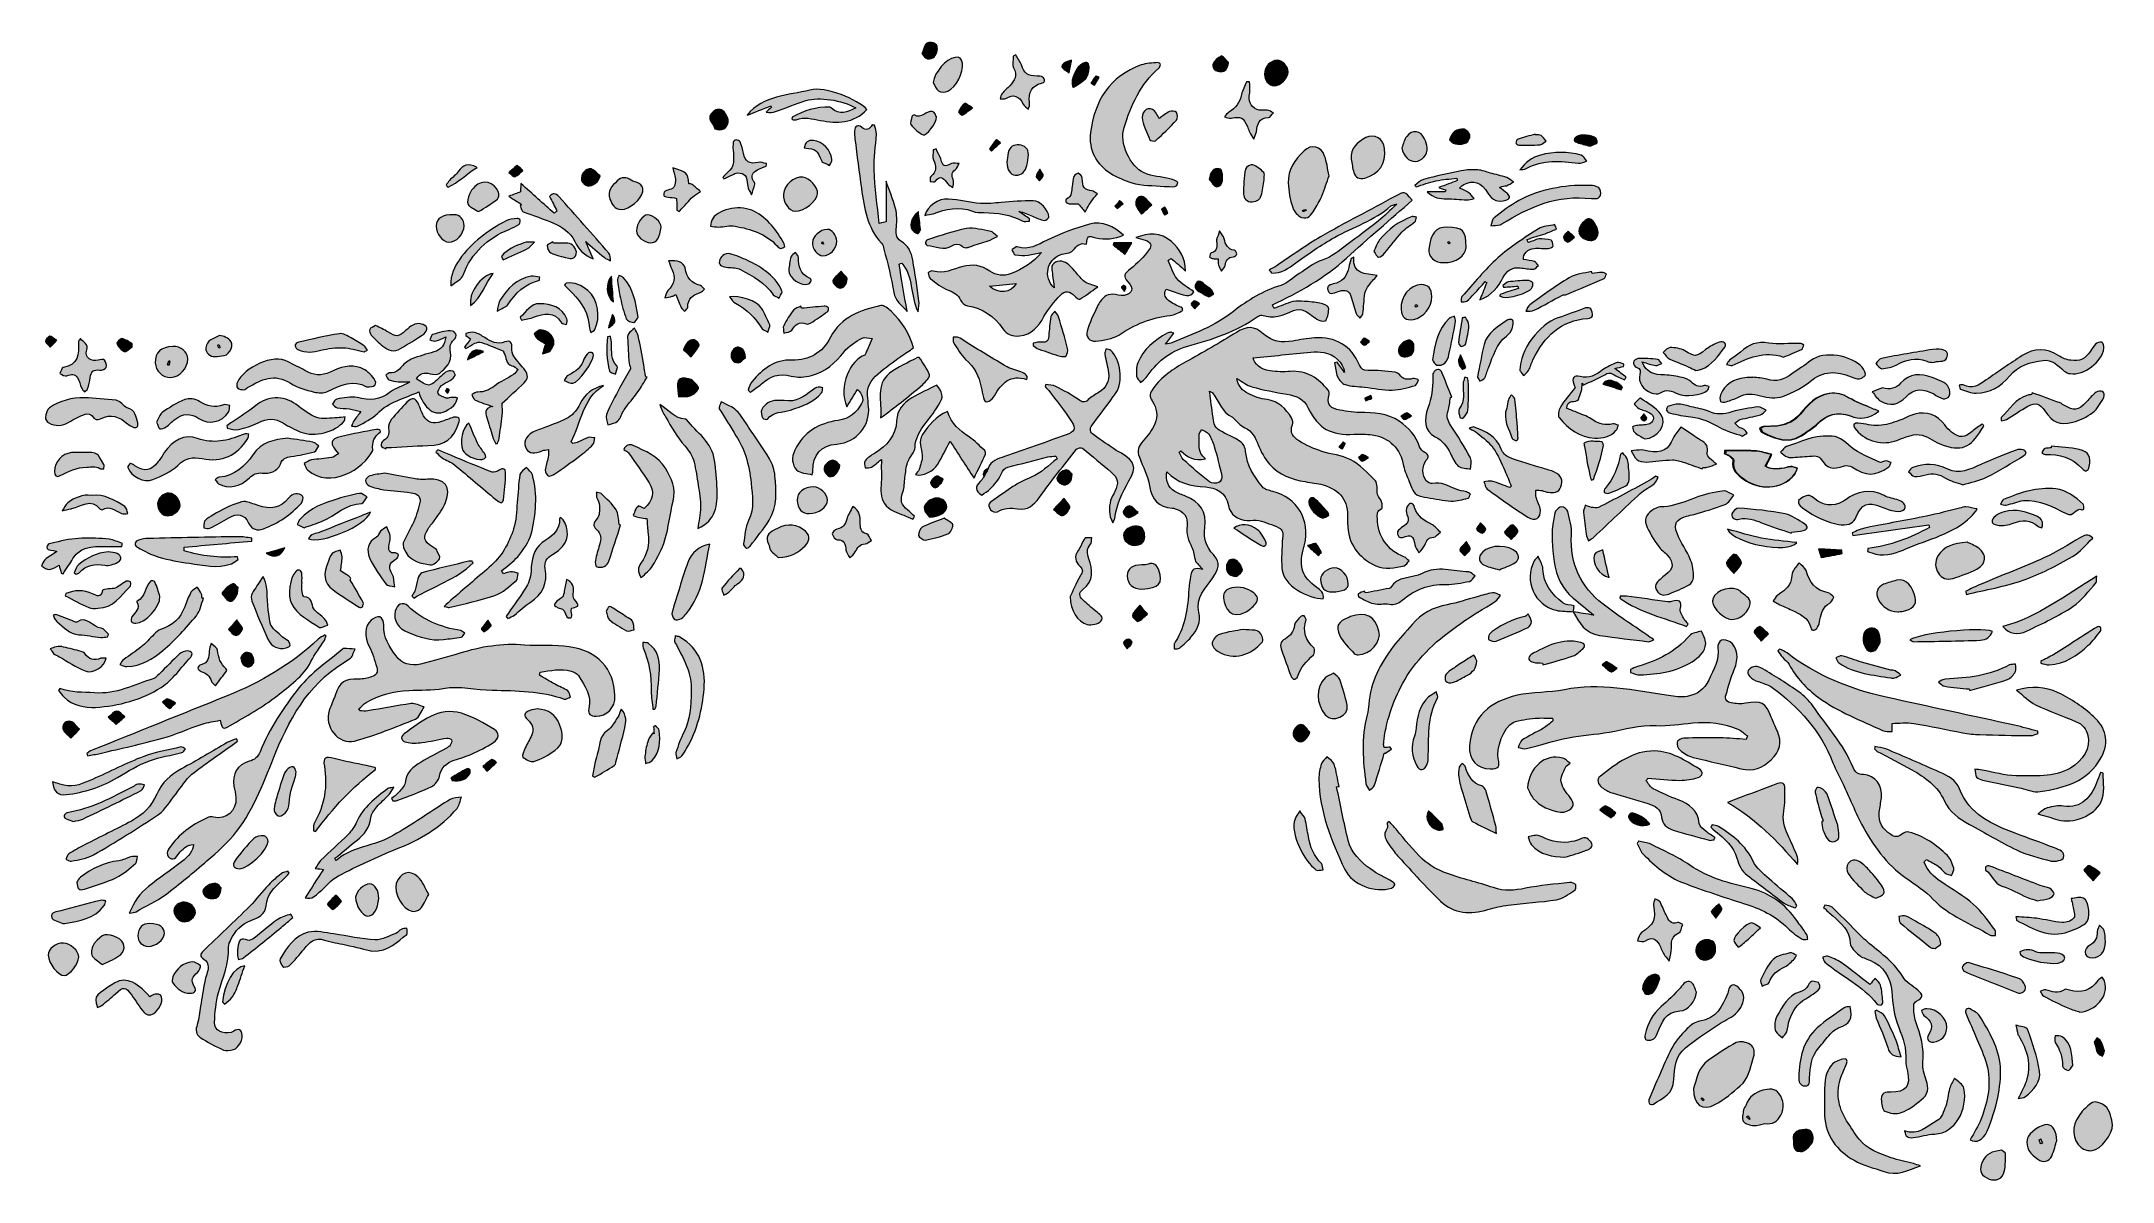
# Model space of a CAD drawing. Header units: centimetres. Extents: x -3.2 to 24.3, y 7.3 to 22.4.
import ezdxf

# ---------------------------------------------------------------- set-up
doc = ezdxf.new("R2010")
doc.units = ezdxf.units.CM
doc.header["$MEASUREMENT"] = 0
doc.layers.add('Layer 1', color=7, linetype='Continuous', lineweight=0)

msp = doc.modelspace()

# ---------------------------------------------------------------- hatches: boundary and pattern name
at = {"layer": 'Layer 1', "true_color": 0x000000, "transparency": 33554687}
h = msp.add_hatch(color=18, dxfattribs=at)
h.dxf.hatch_style = 2
edge = h.paths.add_edge_path()
edge.add_spline(control_points=[(8.47, 22.26), (8.51, 22.329), (8.49, 22.421), (8.595, 22.409), (8.66, 22.401), (8.684, 22.36), (8.673, 22.303), (8.66, 22.236), (8.62, 22.182), (8.545, 22.19), (8.517, 22.193), (8.493, 22.237), (8.47, 22.26)], knot_values=[0, 0, 0, 0, 1, 1, 1, 2, 2, 2, 3, 3, 3, 4, 4, 4, 4], degree=3, periodic=0)
h = msp.add_hatch(color=18, dxfattribs=at)
h.dxf.hatch_style = 2
edge = h.paths.add_edge_path()
edge.add_spline(control_points=[(8.621, 21.877), (8.64, 22.016), (8.786, 22.188), (8.912, 22.209), (8.971, 22.219), (9.001, 22.198), (9.007, 22.135), (9.019, 22.004), (8.929, 21.815), (8.814, 21.761), (8.779, 21.744), (8.721, 21.746), (8.69, 21.765), (8.657, 21.786), (8.643, 21.838), (8.621, 21.877)], knot_values=[0, 0, 0, 0, 1, 1, 1, 2, 2, 2, 3, 3, 3, 4, 4, 4, 5, 5, 5, 5], degree=3, periodic=0)
h = msp.add_hatch(color=18, dxfattribs=at)
h.dxf.hatch_style = 2
edge = h.paths.add_edge_path()
edge.add_spline(control_points=[(9.716, 22.244), (9.741, 22.199), (9.774, 22.157), (9.791, 22.109), (9.833, 21.994), (9.876, 21.961), (10.001, 21.962), (10.025, 21.963), (10.053, 21.96), (10.073, 21.948), (10.088, 21.939), (10.1, 21.913), (10.1, 21.895), (10.1, 21.885), (10.075, 21.87), (10.058, 21.866), (9.935, 21.839), (9.879, 21.748), (9.9, 21.611), (9.905, 21.582), (9.892, 21.55), (9.887, 21.52), (9.862, 21.543), (9.828, 21.561), (9.814, 21.589), (9.759, 21.702), (9.689, 21.726), (9.585, 21.664), (9.565, 21.653), (9.535, 21.659), (9.51, 21.658), (9.518, 21.683), (9.52, 21.713), (9.536, 21.732), (9.566, 21.769), (9.607, 21.796), (9.638, 21.833), (9.697, 21.902), (9.749, 21.969), (9.687, 22.071), (9.664, 22.109), (9.683, 22.173), (9.683, 22.225), (9.694, 22.232), (9.705, 22.238), (9.716, 22.244)], knot_values=[0, 0, 0, 0, 1, 1, 1, 2, 2, 2, 3, 3, 3, 4, 4, 4, 5, 5, 5, 6, 6, 6, 7, 7, 7, 8, 8, 8, 9, 9, 9, 10, 10, 10, 11, 11, 11, 12, 12, 12, 13, 13, 13, 14, 14, 14, 15, 15, 15, 15], degree=3, periodic=0)
h = msp.add_hatch(color=18, dxfattribs=at)
h.dxf.hatch_style = 2
edge = h.paths.add_edge_path()
edge.add_spline(control_points=[(10.425, 22.003), (10.366, 22.053), (10.298, 22.065), (10.349, 22.126), (10.373, 22.153), (10.422, 22.159), (10.459, 22.174), (10.45, 22.126), (10.44, 22.077), (10.425, 22.003)], knot_values=[0, 0, 0, 0, 1, 1, 1, 2, 2, 2, 3, 3, 3, 3], degree=3, periodic=0)
h = msp.add_hatch(color=18, dxfattribs=at)
h.dxf.hatch_style = 2
edge = h.paths.add_edge_path()
edge.add_spline(control_points=[(10.482, 21.815), (10.473, 21.822), (10.469, 21.823), (10.469, 21.825), (10.445, 21.918), (10.521, 22.089), (10.607, 22.129), (10.627, 22.139), (10.66, 22.146), (10.672, 22.137), (10.688, 22.124), (10.695, 22.092), (10.693, 22.07), (10.686, 21.95), (10.645, 21.902), (10.482, 21.815)], knot_values=[0, 0, 0, 0, 1, 1, 1, 2, 2, 2, 3, 3, 3, 4, 4, 4, 5, 5, 5, 5], degree=3, periodic=0)
h = msp.add_hatch(color=18, dxfattribs=at)
h.dxf.hatch_style = 2
edge = h.paths.add_edge_path()
edge.add_spline(control_points=[(11.688, 20.496), (11.547, 20.51), (11.394, 20.503), (11.257, 20.546), (11.06, 20.608), (10.864, 20.703), (10.761, 20.896), (10.714, 20.985), (10.696, 21.108), (10.709, 21.211), (10.764, 21.633), (10.964, 21.958), (11.383, 22.109), (11.452, 22.134), (11.531, 22.132), (11.606, 22.14), (11.616, 22.141), (11.638, 22.123), (11.638, 22.114), (11.637, 22.097), (11.629, 22.076), (11.617, 22.065), (11.371, 21.856), (11.25, 21.572), (11.156, 21.277), (11.091, 21.076), (11.23, 20.763), (11.423, 20.675), (11.528, 20.627), (11.652, 20.625), (11.766, 20.598), (11.804, 20.589), (11.868, 20.564), (11.868, 20.548), (11.867, 20.478), (11.808, 20.491), (11.76, 20.495), (11.738, 20.497), (11.715, 20.496), (11.688, 20.496)], knot_values=[0, 0, 0, 0, 1, 1, 1, 2, 2, 2, 3, 3, 3, 4, 4, 4, 5, 5, 5, 6, 6, 6, 7, 7, 7, 8, 8, 8, 9, 9, 9, 10, 10, 10, 11, 11, 11, 12, 12, 12, 13, 13, 13, 13], degree=3, periodic=0)
h = msp.add_hatch(color=18, dxfattribs=at)
h.dxf.hatch_style = 2
edge = h.paths.add_edge_path()
edge.add_spline(control_points=[(12.544, 22.14), (12.534, 22.058), (12.502, 22.023), (12.441, 22.02), (12.376, 22.017), (12.324, 22.058), (12.337, 22.116), (12.348, 22.161), (12.402, 22.205), (12.448, 22.228), (12.462, 22.235), (12.511, 22.172), (12.544, 22.14)], knot_values=[0, 0, 0, 0, 1, 1, 1, 2, 2, 2, 3, 3, 3, 4, 4, 4, 4], degree=3, periodic=0)
h = msp.add_hatch(color=18, dxfattribs=at)
h.dxf.hatch_style = 2
edge = h.paths.add_edge_path()
edge.add_spline(control_points=[(13.336, 22.019), (13.337, 21.933), (13.237, 21.834), (13.148, 21.834), (13.08, 21.835), (13.022, 21.904), (13.021, 21.987), (13.019, 22.081), (13.101, 22.169), (13.191, 22.172), (13.255, 22.174), (13.334, 22.09), (13.336, 22.019)], knot_values=[0, 0, 0, 0, 1, 1, 1, 2, 2, 2, 3, 3, 3, 4, 4, 4, 4], degree=3, periodic=0)
h = msp.add_hatch(color=18, dxfattribs=at)
h.dxf.hatch_style = 2
edge = h.paths.add_edge_path()
edge.add_spline(control_points=[(7.74, 21.519), (7.562, 21.328), (7.344, 21.329), (7.119, 21.373), (7.012, 21.394), (6.907, 21.423), (6.798, 21.381), (6.787, 21.377), (6.773, 21.379), (6.76, 21.381), (6.755, 21.381), (6.75, 21.388), (6.743, 21.393), (6.744, 21.401), (6.743, 21.414), (6.748, 21.417), (6.902, 21.504), (7.066, 21.555), (7.245, 21.55), (7.253, 21.55), (7.262, 21.542), (7.268, 21.536), (7.377, 21.434), (7.482, 21.479), (7.59, 21.541), (7.402, 21.643), (7.107, 21.69), (6.929, 21.635), (6.792, 21.593), (6.66, 21.537), (6.525, 21.49), (6.488, 21.477), (6.448, 21.472), (6.399, 21.484), (6.423, 21.505), (6.447, 21.526), (6.471, 21.547), (6.469, 21.554), (6.466, 21.56), (6.463, 21.566), (6.358, 21.525), (6.252, 21.483), (6.146, 21.442), (6.364, 21.711), (6.694, 21.702), (6.982, 21.776), (7.193, 21.83), (7.62, 21.647), (7.74, 21.519)], knot_values=[0, 0, 0, 0, 1, 1, 1, 2, 2, 2, 3, 3, 3, 4, 4, 4, 5, 5, 5, 6, 6, 6, 7, 7, 7, 8, 8, 8, 9, 9, 9, 10, 10, 10, 11, 11, 11, 12, 12, 12, 13, 13, 13, 14, 14, 14, 15, 15, 15, 16, 16, 16, 16], degree=3, periodic=0)
h = msp.add_hatch(color=18, dxfattribs=at)
h.dxf.hatch_style = 2
edge = h.paths.add_edge_path()
edge.add_spline(control_points=[(10.716, 21.868), (10.736, 21.899), (10.755, 21.932), (10.779, 21.961), (10.783, 21.966), (10.809, 21.951), (10.825, 21.946), (10.805, 21.91), (10.785, 21.875), (10.764, 21.839), (10.748, 21.849), (10.732, 21.858), (10.716, 21.868)], knot_values=[0, 0, 0, 0, 1, 1, 1, 2, 2, 2, 3, 3, 3, 4, 4, 4, 4], degree=3, periodic=0)
h = msp.add_hatch(color=18, dxfattribs=at)
h.dxf.hatch_style = 2
edge = h.paths.add_edge_path()
edge.add_spline(control_points=[(12.823, 21.883), (12.824, 21.835), (12.832, 21.787), (12.825, 21.741), (12.806, 21.629), (12.825, 21.563), (12.92, 21.517), (12.957, 21.499), (13.01, 21.516), (13.055, 21.509), (13.085, 21.504), (13.114, 21.485), (13.143, 21.472), (13.119, 21.451), (13.097, 21.411), (13.073, 21.41), (12.945, 21.407), (12.926, 21.321), (12.914, 21.223), (12.909, 21.189), (12.891, 21.158), (12.879, 21.125), (12.86, 21.157), (12.839, 21.187), (12.822, 21.22), (12.811, 21.242), (12.804, 21.268), (12.794, 21.291), (12.739, 21.415), (12.713, 21.427), (12.579, 21.403), (12.551, 21.398), (12.52, 21.413), (12.49, 21.419), (12.51, 21.441), (12.526, 21.469), (12.55, 21.483), (12.642, 21.536), (12.694, 21.612), (12.717, 21.715), (12.73, 21.774), (12.759, 21.83), (12.781, 21.887), (12.795, 21.886), (12.809, 21.884), (12.823, 21.883)], knot_values=[0, 0, 0, 0, 1, 1, 1, 2, 2, 2, 3, 3, 3, 4, 4, 4, 5, 5, 5, 6, 6, 6, 7, 7, 7, 8, 8, 8, 9, 9, 9, 10, 10, 10, 11, 11, 11, 12, 12, 12, 13, 13, 13, 14, 14, 14, 15, 15, 15, 15], degree=3, periodic=0)
h = msp.add_hatch(color=18, dxfattribs=at)
h.dxf.hatch_style = 2
edge = h.paths.add_edge_path()
edge.add_spline(control_points=[(5.718, 21.26), (5.707, 21.333), (5.584, 21.397), (5.694, 21.488), (5.743, 21.528), (5.801, 21.532), (5.841, 21.487), (5.872, 21.452), (5.902, 21.392), (5.895, 21.35), (5.879, 21.261), (5.813, 21.228), (5.718, 21.26)], knot_values=[0, 0, 0, 0, 1, 1, 1, 2, 2, 2, 3, 3, 3, 4, 4, 4, 4], degree=3, periodic=0)
h = msp.add_hatch(color=18, dxfattribs=at)
h.dxf.hatch_style = 2
edge = h.paths.add_edge_path()
edge.add_spline(control_points=[(8.665, 21.418), (8.663, 21.333), (8.527, 21.161), (8.486, 21.18), (8.423, 21.208), (8.369, 21.263), (8.324, 21.317), (8.309, 21.336), (8.33, 21.387), (8.337, 21.423), (8.34, 21.432), (8.361, 21.447), (8.365, 21.445), (8.464, 21.388), (8.528, 21.503), (8.612, 21.492), (8.637, 21.489), (8.656, 21.433), (8.665, 21.418)], knot_values=[0, 0, 0, 0, 1, 1, 1, 2, 2, 2, 3, 3, 3, 4, 4, 4, 5, 5, 5, 6, 6, 6, 6], degree=3, periodic=0)
h = msp.add_hatch(color=18, dxfattribs=at)
h.dxf.hatch_style = 2
edge = h.paths.add_edge_path()
edge.add_spline(control_points=[(9.142, 21.541), (9.08, 21.494), (9.045, 21.464), (9.006, 21.442), (8.999, 21.438), (8.953, 21.482), (8.956, 21.487), (8.978, 21.528), (9.005, 21.568), (9.038, 21.599), (9.044, 21.605), (9.086, 21.573), (9.142, 21.541)], knot_values=[0, 0, 0, 0, 1, 1, 1, 2, 2, 2, 3, 3, 3, 4, 4, 4, 4], degree=3, periodic=0)
h = msp.add_hatch(color=18, dxfattribs=at)
h.dxf.hatch_style = 2
edge = h.paths.add_edge_path()
edge.add_spline(control_points=[(11.625, 21.4), (11.665, 21.428), (11.708, 21.467), (11.759, 21.49), (11.784, 21.502), (11.84, 21.496), (11.851, 21.478), (11.867, 21.452), (11.87, 21.395), (11.852, 21.375), (11.765, 21.279), (11.671, 21.19), (11.575, 21.103), (11.563, 21.092), (11.507, 21.103), (11.5, 21.117), (11.461, 21.2), (11.423, 21.285), (11.4, 21.374), (11.374, 21.472), (11.454, 21.557), (11.535, 21.518), (11.573, 21.5), (11.593, 21.444), (11.625, 21.4)], knot_values=[0, 0, 0, 0, 1, 1, 1, 2, 2, 2, 3, 3, 3, 4, 4, 4, 5, 5, 5, 6, 6, 6, 7, 7, 7, 8, 8, 8, 8], degree=3, periodic=0)
h = msp.add_hatch(color=18, dxfattribs=at)
h.dxf.hatch_style = 2
edge = h.paths.add_edge_path()
edge.add_spline(control_points=[(7.839, 21.31), (7.848, 21.27), (7.867, 21.229), (7.865, 21.19), (7.857, 21.032), (7.828, 20.874), (7.834, 20.717), (7.844, 20.481), (7.878, 20.247), (7.902, 20.003), (7.947, 20.015), (7.973, 20.022), (7.994, 20.028), (7.994, 20.212), (7.994, 20.392), (7.994, 20.564), (8.035, 20.448), (8.086, 20.327), (8.119, 20.201), (8.139, 20.124), (8.138, 20.039), (8.132, 19.958), (8.125, 19.884), (8.118, 19.814), (8.19, 19.771), (8.287, 19.712), (8.33, 19.621), (8.348, 19.518), (8.38, 19.339), (8.407, 19.158), (8.431, 18.977), (8.437, 18.936), (8.425, 18.893), (8.419, 18.829), (8.306, 19.049), (8.365, 19.303), (8.201, 19.476), (8.189, 19.473), (8.177, 19.469), (8.166, 19.466), (8.2, 19.263), (8.235, 19.06), (8.273, 18.834), (8.201, 18.926), (8.115, 18.971), (8.097, 19.086), (8.067, 19.281), (8.012, 19.472), (7.966, 19.665), (7.96, 19.692), (7.95, 19.723), (7.932, 19.743), (7.742, 19.948), (7.702, 20.208), (7.666, 20.47), (7.636, 20.688), (7.608, 20.907), (7.58, 21.126), (7.576, 21.161), (7.574, 21.197), (7.575, 21.232), (7.577, 21.3), (7.616, 21.322), (7.669, 21.282), (7.73, 21.236), (7.771, 21.245), (7.809, 21.313), (7.819, 21.312), (7.829, 21.311), (7.839, 21.31)], knot_values=[0, 0, 0, 0, 1, 1, 1, 2, 2, 2, 3, 3, 3, 4, 4, 4, 5, 5, 5, 6, 6, 6, 7, 7, 7, 8, 8, 8, 9, 9, 9, 10, 10, 10, 11, 11, 11, 12, 12, 12, 13, 13, 13, 14, 14, 14, 15, 15, 15, 16, 16, 16, 17, 17, 17, 18, 18, 18, 19, 19, 19, 20, 20, 20, 21, 21, 21, 22, 22, 22, 23, 23, 23, 23], degree=3, periodic=0)
h = msp.add_hatch(color=18, dxfattribs=at)
h.dxf.hatch_style = 2
edge = h.paths.add_edge_path()
edge.add_spline(control_points=[(14.174, 20.858), (14.164, 21.006), (14.254, 21.084), (14.366, 21.144), (14.479, 21.205), (14.607, 21.129), (14.618, 20.999), (14.637, 20.793), (14.55, 20.665), (14.353, 20.607), (14.281, 20.586), (14.231, 20.615), (14.209, 20.681), (14.191, 20.738), (14.185, 20.799), (14.174, 20.858)], knot_values=[0, 0, 0, 0, 1, 1, 1, 2, 2, 2, 3, 3, 3, 4, 4, 4, 5, 5, 5, 5], degree=3, periodic=0)
h = msp.add_hatch(color=18, dxfattribs=at)
h.dxf.hatch_style = 2
edge = h.paths.add_edge_path()
edge.add_spline(control_points=[(14.846, 21.009), (14.867, 21.06), (14.879, 21.119), (14.911, 21.161), (14.985, 21.255), (15.101, 21.237), (15.148, 21.128), (15.165, 21.091), (15.18, 21.05), (15.183, 21.011), (15.189, 20.917), (15.113, 20.832), (15.025, 20.828), (14.941, 20.824), (14.866, 20.904), (14.846, 21.009)], knot_values=[0, 0, 0, 0, 1, 1, 1, 2, 2, 2, 3, 3, 3, 4, 4, 4, 5, 5, 5, 5], degree=3, periodic=0)
h = msp.add_hatch(color=18, dxfattribs=at)
h.dxf.hatch_style = 2
edge = h.paths.add_edge_path()
edge.add_spline(control_points=[(15.481, 21.115), (15.513, 21.215), (15.574, 21.271), (15.674, 21.255), (15.704, 21.25), (15.745, 21.207), (15.751, 21.176), (15.756, 21.145), (15.729, 21.089), (15.702, 21.077), (15.628, 21.046), (15.547, 21.039), (15.481, 21.115)], knot_values=[0, 0, 0, 0, 1, 1, 1, 2, 2, 2, 3, 3, 3, 4, 4, 4, 4], degree=3, periodic=0)
h = msp.add_hatch(color=18, dxfattribs=at)
h.dxf.hatch_style = 2
edge = h.paths.add_edge_path()
edge.add_spline(control_points=[(16.621, 21.18), (16.646, 21.178), (16.677, 21.184), (16.696, 21.171), (16.723, 21.154), (16.741, 21.124), (16.763, 21.099), (16.737, 21.082), (16.712, 21.051), (16.685, 21.049), (16.591, 21.042), (16.496, 21.044), (16.402, 21.046), (16.387, 21.047), (16.359, 21.067), (16.36, 21.074), (16.363, 21.093), (16.376, 21.118), (16.391, 21.123), (16.465, 21.149), (16.542, 21.169), (16.618, 21.19), (16.619, 21.187), (16.62, 21.184), (16.621, 21.18)], knot_values=[0, 0, 0, 0, 1, 1, 1, 2, 2, 2, 3, 3, 3, 4, 4, 4, 5, 5, 5, 6, 6, 6, 7, 7, 7, 8, 8, 8, 8], degree=3, periodic=0)
h = msp.add_hatch(color=18, dxfattribs=at)
h.dxf.hatch_style = 2
edge = h.paths.add_edge_path()
edge.add_spline(control_points=[(17.35, 21.031), (17.284, 21.048), (17.228, 21.06), (17.174, 21.078), (17.125, 21.093), (17.124, 21.123), (17.163, 21.153), (17.218, 21.195), (17.379, 21.184), (17.427, 21.132), (17.439, 21.119), (17.448, 21.079), (17.442, 21.075), (17.413, 21.056), (17.379, 21.044), (17.35, 21.031)], knot_values=[0, 0, 0, 0, 1, 1, 1, 2, 2, 2, 3, 3, 3, 4, 4, 4, 5, 5, 5, 5], degree=3, periodic=0)
h = msp.add_hatch(color=18, dxfattribs=at)
h.dxf.hatch_style = 2
edge = h.paths.add_edge_path()
edge.add_spline(control_points=[(5.825, 20.614), (5.845, 20.636), (5.863, 20.662), (5.886, 20.679), (5.99, 20.759), (5.969, 20.869), (5.961, 20.976), (5.958, 21.011), (5.957, 21.046), (5.963, 21.08), (5.965, 21.094), (5.987, 21.113), (6, 21.113), (6.019, 21.112), (6.049, 21.101), (6.055, 21.087), (6.074, 21.038), (6.088, 20.987), (6.098, 20.936), (6.119, 20.827), (6.185, 20.788), (6.295, 20.815), (6.328, 20.822), (6.367, 20.806), (6.403, 20.801), (6.403, 20.79), (6.403, 20.778), (6.402, 20.767), (6.363, 20.751), (6.323, 20.738), (6.285, 20.718), (6.222, 20.685), (6.191, 20.637), (6.233, 20.566), (6.241, 20.553), (6.255, 20.536), (6.251, 20.525), (6.239, 20.477), (6.221, 20.431), (6.205, 20.385), (6.187, 20.423), (6.16, 20.461), (6.155, 20.501), (6.139, 20.644), (6.123, 20.671), (6.021, 20.675), (5.998, 20.676), (5.974, 20.662), (5.952, 20.651), (5.914, 20.634), (5.876, 20.615), (5.839, 20.596), (5.834, 20.602), (5.83, 20.608), (5.825, 20.614)], knot_values=[0, 0, 0, 0, 1, 1, 1, 2, 2, 2, 3, 3, 3, 4, 4, 4, 5, 5, 5, 6, 6, 6, 7, 7, 7, 8, 8, 8, 9, 9, 9, 10, 10, 10, 11, 11, 11, 12, 12, 12, 13, 13, 13, 14, 14, 14, 15, 15, 15, 16, 16, 16, 17, 17, 17, 18, 18, 18, 18], degree=3, periodic=0)
h = msp.add_hatch(color=18, dxfattribs=at)
h.dxf.hatch_style = 2
edge = h.paths.add_edge_path()
edge.add_spline(control_points=[(6.907, 21.009), (6.917, 21.082), (6.957, 21.114), (7.03, 21.107), (7.146, 21.095), (7.266, 20.975), (7.273, 20.857), (7.275, 20.83), (7.254, 20.802), (7.244, 20.775), (7.21, 20.791), (7.175, 20.807), (7.141, 20.824), (7.139, 20.825), (7.139, 20.83), (7.138, 20.833), (7.071, 20.987), (7.071, 20.987), (6.907, 21.009)], knot_values=[0, 0, 0, 0, 1, 1, 1, 2, 2, 2, 3, 3, 3, 4, 4, 4, 5, 5, 5, 6, 6, 6, 6], degree=3, periodic=0)
h = msp.add_hatch(color=18, dxfattribs=at)
h.dxf.hatch_style = 2
edge = h.paths.add_edge_path()
edge.add_spline(control_points=[(8.658, 20.994), (8.679, 20.95), (8.705, 20.907), (8.72, 20.861), (8.755, 20.755), (8.762, 20.753), (8.863, 20.799), (8.891, 20.812), (8.93, 20.8), (8.964, 20.8), (8.948, 20.772), (8.939, 20.734), (8.915, 20.719), (8.842, 20.676), (8.878, 20.623), (8.888, 20.568), (8.893, 20.541), (8.884, 20.511), (8.882, 20.483), (8.858, 20.498), (8.827, 20.509), (8.812, 20.53), (8.765, 20.593), (8.726, 20.662), (8.646, 20.563), (8.637, 20.552), (8.602, 20.562), (8.579, 20.561), (8.581, 20.584), (8.575, 20.617), (8.588, 20.628), (8.664, 20.694), (8.667, 20.763), (8.624, 20.85), (8.606, 20.885), (8.621, 20.936), (8.621, 20.98), (8.633, 20.985), (8.645, 20.989), (8.658, 20.994)], knot_values=[0, 0, 0, 0, 1, 1, 1, 2, 2, 2, 3, 3, 3, 4, 4, 4, 5, 5, 5, 6, 6, 6, 7, 7, 7, 8, 8, 8, 9, 9, 9, 10, 10, 10, 11, 11, 11, 12, 12, 12, 13, 13, 13, 13], degree=3, periodic=0)
h = msp.add_hatch(color=18, dxfattribs=at)
h.dxf.hatch_style = 2
edge = h.paths.add_edge_path()
edge.add_spline(control_points=[(9.513, 21.076), (9.467, 21.034), (9.43, 20.999), (9.393, 20.964), (9.385, 20.975), (9.367, 20.993), (9.37, 20.997), (9.398, 21.039), (9.429, 21.079), (9.459, 21.12), (9.474, 21.107), (9.489, 21.095), (9.513, 21.076)], knot_values=[0, 0, 0, 0, 1, 1, 1, 2, 2, 2, 3, 3, 3, 4, 4, 4, 4], degree=3, periodic=0)
h = msp.add_hatch(color=18, dxfattribs=at)
h.dxf.hatch_style = 2
edge = h.paths.add_edge_path()
edge.add_spline(control_points=[(9.6, 20.819), (9.604, 20.855), (9.609, 20.899), (9.617, 20.943), (9.631, 21.024), (9.693, 21.056), (9.763, 21.047), (9.829, 21.038), (9.891, 21.002), (9.884, 20.916), (9.879, 20.869), (9.878, 20.82), (9.865, 20.775), (9.843, 20.7), (9.8, 20.64), (9.711, 20.646), (9.643, 20.65), (9.598, 20.72), (9.6, 20.819)], knot_values=[0, 0, 0, 0, 1, 1, 1, 2, 2, 2, 3, 3, 3, 4, 4, 4, 5, 5, 5, 6, 6, 6, 6], degree=3, periodic=0)
h = msp.add_hatch(color=18, dxfattribs=at)
h.dxf.hatch_style = 2
edge = h.paths.add_edge_path()
edge.add_spline(control_points=[(13.574, 20.176), (13.572, 20.181), (13.571, 20.186), (13.569, 20.191), (13.555, 20.186), (13.541, 20.182), (13.527, 20.177), (13.529, 20.172), (13.531, 20.167), (13.532, 20.161), (13.546, 20.166), (13.56, 20.171), (13.574, 20.176), (13.574, 20.176), (13.574, 20.176), (13.574, 20.176)], knot_values=[0, 0, 0, 0, 1, 1, 1, 2, 2, 2, 3, 3, 3, 4, 4, 4, 5, 5, 5, 5], degree=3, periodic=0)
edge = h.paths.add_edge_path()
edge.add_spline(control_points=[(13.88, 20.635), (13.851, 20.555), (13.82, 20.459), (13.782, 20.366), (13.755, 20.302), (13.718, 20.241), (13.682, 20.181), (13.645, 20.118), (13.593, 20.054), (13.515, 20.085), (13.465, 20.105), (13.413, 20.163), (13.397, 20.215), (13.363, 20.32), (13.341, 20.432), (13.337, 20.542), (13.331, 20.716), (13.426, 20.852), (13.547, 20.967), (13.648, 21.063), (13.774, 21.032), (13.821, 20.9), (13.849, 20.823), (13.857, 20.74), (13.88, 20.635)], knot_values=[0, 0, 0, 0, 1, 1, 1, 2, 2, 2, 3, 3, 3, 4, 4, 4, 5, 5, 5, 6, 6, 6, 7, 7, 7, 8, 8, 8, 8], degree=3, periodic=0)
edge.add_line((13.88, 20.635), (13.88, 20.635))
h = msp.add_hatch(color=18, dxfattribs=at)
h.dxf.hatch_style = 2
edge = h.paths.add_edge_path()
edge.add_spline(control_points=[(16.416, 20.716), (16.489, 20.817), (16.574, 20.881), (16.689, 20.912), (16.871, 20.96), (17.05, 20.962), (17.228, 20.911), (17.259, 20.903), (17.279, 20.859), (17.305, 20.831), (17.268, 20.821), (17.23, 20.799), (17.195, 20.803), (16.957, 20.837), (16.721, 20.859), (16.499, 20.732), (16.476, 20.719), (16.444, 20.721), (16.416, 20.716)], knot_values=[0, 0, 0, 0, 1, 1, 1, 2, 2, 2, 3, 3, 3, 4, 4, 4, 5, 5, 5, 6, 6, 6, 6], degree=3, periodic=0)
h = msp.add_hatch(color=18, dxfattribs=at)
h.dxf.hatch_style = 2
edge = h.paths.add_edge_path()
edge.add_spline(control_points=[(2.56, 20.749), (2.416, 20.66), (2.312, 20.548), (2.174, 20.485), (2.165, 20.494), (2.157, 20.504), (2.148, 20.513), (2.163, 20.534), (2.175, 20.558), (2.192, 20.576), (2.232, 20.618), (2.281, 20.652), (2.313, 20.698), (2.369, 20.781), (2.436, 20.809), (2.56, 20.749)], knot_values=[0, 0, 0, 0, 1, 1, 1, 2, 2, 2, 3, 3, 3, 4, 4, 4, 5, 5, 5, 5], degree=3, periodic=0)
h = msp.add_hatch(color=18, dxfattribs=at)
h.dxf.hatch_style = 2
edge = h.paths.add_edge_path()
edge.add_spline(control_points=[(3.093, 20.779), (3.127, 20.747), (3.147, 20.727), (3.167, 20.707), (3.133, 20.678), (3.103, 20.639), (3.063, 20.625), (3.044, 20.619), (3.008, 20.661), (2.98, 20.681), (3.015, 20.711), (3.049, 20.741), (3.093, 20.779)], knot_values=[0, 0, 0, 0, 1, 1, 1, 2, 2, 2, 3, 3, 3, 4, 4, 4, 4], degree=3, periodic=0)
h = msp.add_hatch(color=18, dxfattribs=at)
h.dxf.hatch_style = 2
edge = h.paths.add_edge_path()
edge.add_spline(control_points=[(4.194, 20.636), (4.18, 20.564), (4.094, 20.491), (4.028, 20.504), (3.995, 20.51), (3.953, 20.552), (3.946, 20.585), (3.932, 20.655), (4.005, 20.741), (4.074, 20.728), (4.118, 20.72), (4.154, 20.668), (4.194, 20.636)], knot_values=[0, 0, 0, 0, 1, 1, 1, 2, 2, 2, 3, 3, 3, 4, 4, 4, 4], degree=3, periodic=0)
h = msp.add_hatch(color=18, dxfattribs=at)
h.dxf.hatch_style = 2
edge = h.paths.add_edge_path()
edge.add_spline(control_points=[(5.209, 20.338), (5.136, 20.353), (5.044, 20.356), (5.041, 20.375), (5.027, 20.453), (5.111, 20.441), (5.154, 20.469), (5.18, 20.486), (5.196, 20.538), (5.195, 20.573), (5.194, 20.628), (5.174, 20.682), (5.16, 20.744), (5.357, 20.678), (5.357, 20.678), (5.374, 20.532), (5.387, 20.53), (5.405, 20.532), (5.416, 20.523), (5.454, 20.494), (5.49, 20.461), (5.526, 20.43), (5.492, 20.406), (5.456, 20.385), (5.425, 20.358), (5.398, 20.335), (5.376, 20.304), (5.352, 20.277), (5.317, 20.239), (5.281, 20.202), (5.246, 20.164), (5.235, 20.17), (5.224, 20.176), (5.212, 20.183), (5.212, 20.213), (5.213, 20.242), (5.212, 20.272), (5.212, 20.3), (5.21, 20.327), (5.209, 20.338)], knot_values=[0, 0, 0, 0, 1, 1, 1, 2, 2, 2, 3, 3, 3, 4, 4, 4, 5, 5, 5, 6, 6, 6, 7, 7, 7, 8, 8, 8, 9, 9, 9, 10, 10, 10, 11, 11, 11, 12, 12, 12, 13, 13, 13, 13], degree=3, periodic=0)
h = msp.add_hatch(color=18, dxfattribs=at)
h.dxf.hatch_style = 2
edge = h.paths.add_edge_path()
edge.add_spline(control_points=[(10.038, 20.725), (10.061, 20.68), (10.084, 20.656), (10.081, 20.637), (10.075, 20.613), (10.049, 20.593), (10.032, 20.571), (10.016, 20.59), (9.988, 20.609), (9.988, 20.628), (9.988, 20.653), (10.012, 20.677), (10.038, 20.725)], knot_values=[0, 0, 0, 0, 1, 1, 1, 2, 2, 2, 3, 3, 3, 4, 4, 4, 4], degree=3, periodic=0)
h = msp.add_hatch(color=18, dxfattribs=at)
h.dxf.hatch_style = 2
edge = h.paths.add_edge_path()
edge.add_spline(control_points=[(10.547, 20.265), (10.523, 20.265), (10.475, 20.263), (10.428, 20.266), (10.412, 20.267), (10.392, 20.279), (10.383, 20.292), (10.378, 20.299), (10.386, 20.328), (10.395, 20.332), (10.467, 20.368), (10.458, 20.435), (10.466, 20.496), (10.471, 20.54), (10.475, 20.586), (10.49, 20.627), (10.498, 20.648), (10.537, 20.676), (10.548, 20.671), (10.571, 20.661), (10.6, 20.631), (10.601, 20.608), (10.605, 20.476), (10.615, 20.461), (10.744, 20.431), (10.765, 20.426), (10.783, 20.408), (10.803, 20.396), (10.787, 20.379), (10.77, 20.363), (10.756, 20.344), (10.734, 20.315), (10.712, 20.286), (10.693, 20.254), (10.674, 20.223), (10.659, 20.189), (10.641, 20.156), (10.616, 20.185), (10.59, 20.215), (10.547, 20.265)], knot_values=[0, 0, 0, 0, 1, 1, 1, 2, 2, 2, 3, 3, 3, 4, 4, 4, 5, 5, 5, 6, 6, 6, 7, 7, 7, 8, 8, 8, 9, 9, 9, 10, 10, 10, 11, 11, 11, 12, 12, 12, 13, 13, 13, 13], degree=3, periodic=0)
h = msp.add_hatch(color=18, dxfattribs=at)
h.dxf.hatch_style = 2
edge = h.paths.add_edge_path()
edge.add_spline(control_points=[(12.287, 20.59), (12.304, 20.672), (12.324, 20.729), (12.394, 20.733), (12.47, 20.738), (12.462, 20.668), (12.464, 20.621), (12.466, 20.563), (12.455, 20.491), (12.383, 20.492), (12.351, 20.493), (12.319, 20.555), (12.287, 20.59)], knot_values=[0, 0, 0, 0, 1, 1, 1, 2, 2, 2, 3, 3, 3, 4, 4, 4, 4], degree=3, periodic=0)
h = msp.add_hatch(color=18, dxfattribs=at)
h.dxf.hatch_style = 2
edge = h.paths.add_edge_path()
edge.add_spline(control_points=[(13.019, 20.608), (13.009, 20.543), (12.999, 20.47), (12.986, 20.398), (12.973, 20.328), (12.927, 20.295), (12.857, 20.292), (12.784, 20.288), (12.745, 20.336), (12.744, 20.395), (12.742, 20.506), (12.749, 20.618), (12.768, 20.726), (12.772, 20.752), (12.843, 20.793), (12.868, 20.784), (12.922, 20.765), (12.969, 20.721), (13.014, 20.681), (13.025, 20.67), (13.017, 20.638), (13.019, 20.608)], knot_values=[0, 0, 0, 0, 1, 1, 1, 2, 2, 2, 3, 3, 3, 4, 4, 4, 5, 5, 5, 6, 6, 6, 7, 7, 7, 7], degree=3, periodic=0)
h = msp.add_hatch(color=18, dxfattribs=at)
h.dxf.hatch_style = 2
edge = h.paths.add_edge_path()
edge.add_spline(control_points=[(15.183, 20.426), (15.28, 20.426), (15.352, 20.426), (15.424, 20.426), (15.426, 20.434), (15.428, 20.441), (15.43, 20.449), (15.408, 20.456), (15.386, 20.464), (15.336, 20.48), (15.431, 20.516), (15.507, 20.545), (15.583, 20.573), (15.581, 20.584), (15.58, 20.594), (15.578, 20.605), (15.485, 20.594), (15.39, 20.59), (15.299, 20.57), (15.209, 20.551), (15.123, 20.517), (15.035, 20.489), (15.03, 20.496), (15.025, 20.502), (15.02, 20.509), (15.058, 20.537), (15.091, 20.578), (15.133, 20.589), (15.3, 20.633), (15.468, 20.671), (15.637, 20.704), (15.709, 20.718), (15.785, 20.721), (15.858, 20.716), (15.912, 20.713), (15.965, 20.688), (16.019, 20.674), (16.093, 20.654), (16.168, 20.638), (16.24, 20.614), (16.274, 20.602), (16.302, 20.575), (16.333, 20.555), (16.3, 20.538), (16.269, 20.517), (16.235, 20.506), (16.212, 20.498), (16.185, 20.504), (16.146, 20.482), (16.181, 20.455), (16.217, 20.43), (16.249, 20.401), (16.263, 20.388), (16.281, 20.363), (16.277, 20.349), (16.273, 20.333), (16.247, 20.317), (16.228, 20.312), (16.126, 20.286), (16.051, 20.304), (15.99, 20.407), (15.903, 20.554), (15.794, 20.585), (15.669, 20.521), (15.654, 20.513), (15.641, 20.498), (15.613, 20.474), (15.663, 20.45), (15.704, 20.436), (15.738, 20.412), (15.765, 20.392), (15.783, 20.36), (15.806, 20.334), (15.773, 20.328), (15.739, 20.317), (15.707, 20.318), (15.618, 20.321), (15.53, 20.333), (15.441, 20.332), (15.352, 20.331), (15.27, 20.341), (15.183, 20.426)], knot_values=[0, 0, 0, 0, 1, 1, 1, 2, 2, 2, 3, 3, 3, 4, 4, 4, 5, 5, 5, 6, 6, 6, 7, 7, 7, 8, 8, 8, 9, 9, 9, 10, 10, 10, 11, 11, 11, 12, 12, 12, 13, 13, 13, 14, 14, 14, 15, 15, 15, 16, 16, 16, 17, 17, 17, 18, 18, 18, 19, 19, 19, 20, 20, 20, 21, 21, 21, 22, 22, 22, 23, 23, 23, 24, 24, 24, 25, 25, 25, 26, 26, 26, 27, 27, 27, 27], degree=3, periodic=0)
h = msp.add_hatch(color=18, dxfattribs=at)
h.dxf.hatch_style = 2
edge = h.paths.add_edge_path()
edge.add_spline(control_points=[(2.58, 20.161), (2.523, 20.198), (2.463, 20.217), (2.441, 20.256), (2.423, 20.289), (2.442, 20.349), (2.458, 20.392), (2.471, 20.429), (2.499, 20.464), (2.528, 20.493), (2.632, 20.595), (2.791, 20.56), (2.844, 20.421), (2.854, 20.394), (2.848, 20.341), (2.829, 20.326), (2.753, 20.267), (2.668, 20.218), (2.58, 20.161)], knot_values=[0, 0, 0, 0, 1, 1, 1, 2, 2, 2, 3, 3, 3, 4, 4, 4, 5, 5, 5, 6, 6, 6, 6], degree=3, periodic=0)
h = msp.add_hatch(color=18, dxfattribs=at)
h.dxf.hatch_style = 2
edge = h.paths.add_edge_path()
edge.add_spline(control_points=[(3.151, 20.258), (3.103, 20.288), (3.056, 20.318), (2.98, 20.365), (3.046, 20.39), (3.086, 20.405), (3.134, 20.424), (3.136, 20.444), (3.138, 20.477), (3.141, 20.535), (3.299, 20.394), (3.44, 20.266), (3.582, 20.139), (3.595, 20.149), (3.608, 20.159), (3.621, 20.169), (3.589, 20.232), (3.557, 20.294), (3.523, 20.362), (3.561, 20.413), (3.606, 20.407), (3.646, 20.362), (3.869, 20.112), (4.091, 19.862), (4.311, 19.609), (4.33, 19.586), (4.327, 19.543), (4.334, 19.51), (4.305, 19.524), (4.271, 19.534), (4.247, 19.555), (4.162, 19.624), (4.081, 19.697), (4.003, 19.764), (4.031, 19.699), (4.066, 19.62), (4.103, 19.535), (3.982, 19.574), (3.906, 19.668), (3.858, 19.766), (3.796, 19.895), (3.689, 19.957), (3.574, 20.009), (3.444, 20.067), (3.305, 20.106), (3.172, 20.16), (3.152, 20.168), (3.144, 20.21), (3.131, 20.236), (3.138, 20.243), (3.144, 20.251), (3.151, 20.258)], knot_values=[0, 0, 0, 0, 1, 1, 1, 2, 2, 2, 3, 3, 3, 4, 4, 4, 5, 5, 5, 6, 6, 6, 7, 7, 7, 8, 8, 8, 9, 9, 9, 10, 10, 10, 11, 11, 11, 12, 12, 12, 13, 13, 13, 14, 14, 14, 15, 15, 15, 16, 16, 16, 17, 17, 17, 17], degree=3, periodic=0)
h = msp.add_hatch(color=18, dxfattribs=at)
h.dxf.hatch_style = 2
edge = h.paths.add_edge_path()
edge.add_spline(control_points=[(4.476, 20.191), (4.383, 20.19), (4.351, 20.259), (4.325, 20.329), (4.285, 20.437), (4.356, 20.504), (4.422, 20.57), (4.479, 20.625), (4.545, 20.621), (4.606, 20.581), (4.667, 20.541), (4.779, 20.547), (4.76, 20.43), (4.743, 20.32), (4.581, 20.189), (4.476, 20.191)], knot_values=[0, 0, 0, 0, 1, 1, 1, 2, 2, 2, 3, 3, 3, 4, 4, 4, 5, 5, 5, 5], degree=3, periodic=0)
h = msp.add_hatch(color=18, dxfattribs=at)
h.dxf.hatch_style = 2
edge = h.paths.add_edge_path()
edge.add_spline(control_points=[(7.084, 20.399), (7.078, 20.301), (6.898, 20.16), (6.785, 20.167), (6.701, 20.172), (6.625, 20.284), (6.631, 20.392), (6.638, 20.513), (6.769, 20.63), (6.887, 20.619), (6.976, 20.612), (7.088, 20.486), (7.084, 20.399)], knot_values=[0, 0, 0, 0, 1, 1, 1, 2, 2, 2, 3, 3, 3, 4, 4, 4, 4], degree=3, periodic=0)
h = msp.add_hatch(color=18, dxfattribs=at)
h.dxf.hatch_style = 2
edge = h.paths.add_edge_path()
edge.add_spline(control_points=[(11.524, 20.253), (11.465, 20.2), (11.426, 20.165), (11.388, 20.13), (11.362, 20.17), (11.32, 20.209), (11.314, 20.252), (11.307, 20.302), (11.326, 20.374), (11.396, 20.364), (11.435, 20.358), (11.468, 20.304), (11.524, 20.253)], knot_values=[0, 0, 0, 0, 1, 1, 1, 2, 2, 2, 3, 3, 3, 4, 4, 4, 4], degree=3, periodic=0)
h = msp.add_hatch(color=18, dxfattribs=at)
h.dxf.hatch_style = 2
edge = h.paths.add_edge_path()
edge.add_spline(control_points=[(13.083, 19.386), (13.119, 19.406), (13.156, 19.424), (13.191, 19.447), (13.383, 19.574), (13.567, 19.712), (13.766, 19.827), (14.091, 20.013), (14.426, 20.182), (14.754, 20.363), (14.881, 20.433), (14.878, 20.439), (14.985, 20.314), (14.693, 20.058), (14.398, 19.805), (14.11, 19.543), (13.819, 19.279), (13.48, 19.09), (13.126, 18.922), (13.134, 18.907), (13.142, 18.891), (13.15, 18.876), (13.233, 18.907), (13.315, 18.944), (13.4, 18.967), (13.447, 18.98), (13.5, 18.973), (13.55, 18.97), (13.62, 18.965), (13.69, 18.96), (13.758, 18.945), (13.8, 18.936), (13.869, 18.912), (13.873, 18.887), (13.881, 18.832), (13.86, 18.77), (13.839, 18.716), (13.835, 18.705), (13.769, 18.704), (13.743, 18.719), (13.677, 18.756), (13.621, 18.813), (13.553, 18.845), (13.513, 18.864), (13.45, 18.865), (13.409, 18.848), (13.272, 18.789), (13.14, 18.729), (12.986, 18.788), (12.971, 18.794), (12.943, 18.778), (12.926, 18.766), (12.647, 18.566), (12.323, 18.464), (12.001, 18.375), (11.751, 18.307), (11.589, 18.156), (11.449, 17.958), (11.43, 17.932), (11.401, 17.914), (11.376, 17.893), (11.357, 17.92), (11.323, 17.947), (11.321, 17.976), (11.317, 18.034), (11.316, 18.099), (11.338, 18.152), (11.414, 18.335), (11.559, 18.455), (11.73, 18.546), (11.744, 18.553), (11.76, 18.557), (11.775, 18.56), (11.783, 18.561), (11.793, 18.555), (11.816, 18.547), (11.781, 18.501), (11.75, 18.46), (11.706, 18.402), (11.747, 18.41), (11.771, 18.411), (11.791, 18.419), (12.077, 18.534), (12.363, 18.644), (12.61, 18.837), (12.8, 18.984), (13.001, 19.112), (13.239, 19.181), (13.328, 19.207), (13.4, 19.289), (13.483, 19.339), (13.584, 19.399), (13.668, 19.481), (13.79, 19.518), (13.909, 19.554), (14.012, 19.646), (14.117, 19.72), (14.26, 19.823), (14.401, 19.931), (14.538, 20.041), (14.616, 20.103), (14.687, 20.175), (14.78, 20.261), (14.737, 20.249), (14.713, 20.25), (14.7, 20.238), (14.482, 20.042), (14.201, 19.958), (13.951, 19.818), (13.773, 19.718), (13.604, 19.603), (13.44, 19.482), (13.341, 19.408), (13.246, 19.343), (13.12, 19.345), (13.107, 19.359), (13.095, 19.372), (13.083, 19.386)], knot_values=[0, 0, 0, 0, 1, 1, 1, 2, 2, 2, 3, 3, 3, 4, 4, 4, 5, 5, 5, 6, 6, 6, 7, 7, 7, 8, 8, 8, 9, 9, 9, 10, 10, 10, 11, 11, 11, 12, 12, 12, 13, 13, 13, 14, 14, 14, 15, 15, 15, 16, 16, 16, 17, 17, 17, 18, 18, 18, 19, 19, 19, 20, 20, 20, 21, 21, 21, 22, 22, 22, 23, 23, 23, 24, 24, 24, 25, 25, 25, 26, 26, 26, 27, 27, 27, 28, 28, 28, 29, 29, 29, 30, 30, 30, 31, 31, 31, 32, 32, 32, 33, 33, 33, 34, 34, 34, 35, 35, 35, 36, 36, 36, 37, 37, 37, 38, 38, 38, 39, 39, 39, 39], degree=3, periodic=0)
h = msp.add_hatch(color=18, dxfattribs=at)
h.dxf.hatch_style = 2
edge = h.paths.add_edge_path()
edge.add_spline(control_points=[(17.367, 20.334), (16.916, 20.392), (16.538, 20.222), (16.176, 19.999), (16.167, 19.994), (16.159, 19.986), (16.151, 19.985), (16.11, 19.98), (16.069, 19.978), (16.028, 19.974), (16.043, 20.01), (16.046, 20.06), (16.073, 20.08), (16.178, 20.162), (16.285, 20.245), (16.401, 20.308), (16.687, 20.461), (16.997, 20.515), (17.319, 20.51), (17.332, 20.51), (17.345, 20.511), (17.357, 20.509), (17.424, 20.503), (17.492, 20.494), (17.489, 20.405), (17.485, 20.315), (17.412, 20.339), (17.367, 20.334)], knot_values=[0, 0, 0, 0, 1, 1, 1, 2, 2, 2, 3, 3, 3, 4, 4, 4, 5, 5, 5, 6, 6, 6, 7, 7, 7, 8, 8, 8, 9, 9, 9, 9], degree=3, periodic=0)
h = msp.add_hatch(color=18, dxfattribs=at)
h.dxf.hatch_style = 2
edge = h.paths.add_edge_path()
edge.add_spline(control_points=[(2.015, 19.969), (2.02, 20.076), (2.093, 20.122), (2.256, 20.121), (2.33, 20.12), (2.389, 20.054), (2.387, 19.974), (2.385, 19.865), (2.278, 19.75), (2.185, 19.755), (2.099, 19.761), (2.012, 19.871), (2.015, 19.969)], knot_values=[0, 0, 0, 0, 1, 1, 1, 2, 2, 2, 3, 3, 3, 4, 4, 4, 4], degree=3, periodic=0)
h = msp.add_hatch(color=18, dxfattribs=at)
h.dxf.hatch_style = 2
edge = h.paths.add_edge_path()
edge.add_spline(control_points=[(5.007, 19.956), (4.984, 19.825), (4.95, 19.743), (4.866, 19.748), (4.776, 19.753), (4.675, 19.833), (4.676, 19.907), (4.678, 20.003), (4.758, 20.117), (4.824, 20.118), (4.898, 20.12), (5.008, 20.023), (5.007, 19.956)], knot_values=[0, 0, 0, 0, 1, 1, 1, 2, 2, 2, 3, 3, 3, 4, 4, 4, 4], degree=3, periodic=0)
h = msp.add_hatch(color=18, dxfattribs=at)
h.dxf.hatch_style = 2
edge = h.paths.add_edge_path()
edge.add_spline(control_points=[(6.65, 19.698), (6.632, 19.689), (6.612, 19.673), (6.592, 19.673), (6.576, 19.673), (6.559, 19.692), (6.546, 19.706), (6.396, 19.87), (6.195, 19.931), (5.987, 19.968), (5.916, 19.981), (5.839, 19.959), (5.765, 19.957), (5.73, 19.956), (5.696, 19.965), (5.661, 19.969), (5.67, 20.003), (5.67, 20.045), (5.69, 20.071), (5.791, 20.206), (6.074, 20.255), (6.244, 20.164), (6.422, 20.069), (6.54, 19.915), (6.636, 19.742), (6.64, 19.733), (6.642, 19.724), (6.65, 19.698)], knot_values=[0, 0, 0, 0, 1, 1, 1, 2, 2, 2, 3, 3, 3, 4, 4, 4, 5, 5, 5, 6, 6, 6, 7, 7, 7, 8, 8, 8, 9, 9, 9, 9], degree=3, periodic=0)
h = msp.add_hatch(color=18, dxfattribs=at)
h.dxf.hatch_style = 2
edge = h.paths.add_edge_path()
edge.add_spline(control_points=[(8.423, 20.163), (8.432, 20.084), (8.444, 20.004), (8.449, 19.925), (8.45, 19.907), (8.433, 19.877), (8.419, 19.873), (8.403, 19.868), (8.377, 19.883), (8.362, 19.897), (8.298, 19.956), (8.311, 20.067), (8.423, 20.163)], knot_values=[0, 0, 0, 0, 1, 1, 1, 2, 2, 2, 3, 3, 3, 4, 4, 4, 4], degree=3, periodic=0)
h = msp.add_hatch(color=18, dxfattribs=at)
h.dxf.hatch_style = 2
edge = h.paths.add_edge_path()
edge.add_spline(control_points=[(8.507, 20.111), (8.546, 20.237), (8.687, 20.337), (8.823, 20.329), (8.965, 20.32), (9.106, 20.282), (9.249, 20.27), (9.339, 20.262), (9.431, 20.276), (9.522, 20.282), (9.664, 20.291), (9.807, 20.309), (9.949, 20.306), (10.04, 20.305), (10.15, 20.184), (10.158, 20.094), (10.159, 20.078), (10.115, 20.039), (10.099, 20.042), (10.044, 20.054), (9.991, 20.079), (9.938, 20.101), (9.881, 20.126), (9.824, 20.153), (9.758, 20.164), (9.805, 20.131), (9.852, 20.098), (9.899, 20.066), (9.899, 20.056), (9.899, 20.046), (9.899, 20.036), (9.869, 20.034), (9.833, 20.021), (9.811, 20.034), (9.649, 20.123), (9.474, 20.147), (9.293, 20.149), (9.242, 20.15), (9.187, 20.148), (9.142, 20.166), (8.96, 20.238), (8.789, 20.194), (8.618, 20.134), (8.587, 20.123), (8.554, 20.121), (8.507, 20.111)], knot_values=[0, 0, 0, 0, 1, 1, 1, 2, 2, 2, 3, 3, 3, 4, 4, 4, 5, 5, 5, 6, 6, 6, 7, 7, 7, 8, 8, 8, 9, 9, 9, 10, 10, 10, 11, 11, 11, 12, 12, 12, 13, 13, 13, 14, 14, 14, 15, 15, 15, 15], degree=3, periodic=0)
h = msp.add_hatch(color=18, dxfattribs=at)
h.dxf.hatch_style = 2
edge = h.paths.add_edge_path()
edge.add_spline(control_points=[(11.035, 20.232), (11.056, 20.257), (11.077, 20.283), (11.097, 20.308), (11.113, 20.294), (11.128, 20.281), (11.143, 20.267), (11.117, 20.246), (11.091, 20.225), (11.066, 20.203), (11.056, 20.213), (11.046, 20.223), (11.035, 20.232)], knot_values=[0, 0, 0, 0, 1, 1, 1, 2, 2, 2, 3, 3, 3, 4, 4, 4, 4], degree=3, periodic=0)
h = msp.add_hatch(color=18, dxfattribs=at)
h.dxf.hatch_style = 2
edge = h.paths.add_edge_path()
edge.add_spline(control_points=[(11.698, 20.221), (11.712, 20.196), (11.728, 20.172), (11.737, 20.146), (11.739, 20.143), (11.707, 20.127), (11.691, 20.117), (11.679, 20.144), (11.666, 20.172), (11.654, 20.199), (11.668, 20.206), (11.683, 20.213), (11.698, 20.221)], knot_values=[0, 0, 0, 0, 1, 1, 1, 2, 2, 2, 3, 3, 3, 4, 4, 4, 4], degree=3, periodic=0)
h = msp.add_hatch(color=18, dxfattribs=at)
h.dxf.hatch_style = 2
edge = h.paths.add_edge_path()
edge.add_spline(control_points=[(14.474, 19.63), (14.503, 19.69), (14.519, 19.744), (14.551, 19.785), (14.663, 19.931), (14.81, 20.032), (14.983, 20.095), (15, 20.101), (15.023, 20.09), (15.043, 20.088), (15.035, 20.066), (15.033, 20.037), (15.018, 20.024), (14.964, 19.978), (14.898, 19.945), (14.851, 19.894), (14.768, 19.804), (14.696, 19.702), (14.617, 19.608), (14.596, 19.584), (14.562, 19.555), (14.538, 19.558), (14.515, 19.561), (14.496, 19.603), (14.474, 19.63)], knot_values=[0, 0, 0, 0, 1, 1, 1, 2, 2, 2, 3, 3, 3, 4, 4, 4, 5, 5, 5, 6, 6, 6, 7, 7, 7, 8, 8, 8, 8], degree=3, periodic=0)
h = msp.add_hatch(color=18, dxfattribs=at)
h.dxf.hatch_style = 2
edge = h.paths.add_edge_path()
edge.add_spline(control_points=[(2.211, 19.175), (2.202, 19.329), (2.261, 19.43), (2.324, 19.522), (2.48, 19.752), (2.704, 19.907), (2.944, 20.04), (2.986, 20.063), (3.04, 20.065), (3.09, 20.072), (3.104, 20.074), (3.131, 20.057), (3.132, 20.046), (3.135, 20.028), (3.127, 19.998), (3.114, 19.989), (3.074, 19.964), (3.029, 19.945), (2.985, 19.926), (2.699, 19.807), (2.484, 19.619), (2.375, 19.318), (2.356, 19.266), (2.282, 19.234), (2.211, 19.175)], knot_values=[0, 0, 0, 0, 1, 1, 1, 2, 2, 2, 3, 3, 3, 4, 4, 4, 5, 5, 5, 6, 6, 6, 7, 7, 7, 8, 8, 8, 8], degree=3, periodic=0)
h = msp.add_hatch(color=18, dxfattribs=at)
h.dxf.hatch_style = 2
edge = h.paths.add_edge_path()
edge.add_spline(control_points=[(7.149, 19.766), (7.143, 19.751), (7.14, 19.745), (7.138, 19.74), (7.146, 19.736), (7.155, 19.733), (7.164, 19.729), (7.16, 19.739), (7.156, 19.749), (7.149, 19.766), (7.149, 19.766), (7.149, 19.766), (7.149, 19.766)], knot_values=[0, 0, 0, 0, 1, 1, 1, 2, 2, 2, 3, 3, 3, 4, 4, 4, 4], degree=3, periodic=0)
edge = h.paths.add_edge_path()
edge.add_spline(control_points=[(7.339, 19.769), (7.339, 19.667), (7.251, 19.574), (7.154, 19.575), (7.085, 19.575), (7.013, 19.665), (7.014, 19.751), (7.015, 19.833), (7.118, 19.923), (7.213, 19.926), (7.272, 19.927), (7.339, 19.844), (7.339, 19.769)], knot_values=[0, 0, 0, 0, 1, 1, 1, 2, 2, 2, 3, 3, 3, 4, 4, 4, 4], degree=3, periodic=0)
edge.add_line((7.339, 19.769), (7.339, 19.769))
h = msp.add_hatch(color=18, dxfattribs=at)
h.dxf.hatch_style = 2
edge = h.paths.add_edge_path()
edge.add_spline(control_points=[(9.472, 19.832), (9.42, 19.807), (9.388, 19.786), (9.352, 19.774), (9.276, 19.748), (9.197, 19.729), (9.122, 19.7), (9.07, 19.68), (9.032, 19.666), (8.986, 19.717), (8.969, 19.735), (8.902, 19.731), (8.874, 19.712), (8.76, 19.634), (8.652, 19.706), (8.541, 19.713), (8.532, 19.714), (8.514, 19.737), (8.516, 19.747), (8.519, 19.763), (8.532, 19.785), (8.546, 19.789), (8.717, 19.842), (8.887, 19.906), (9.063, 19.936), (9.166, 19.953), (9.28, 19.917), (9.388, 19.899), (9.411, 19.895), (9.43, 19.866), (9.472, 19.832)], knot_values=[0, 0, 0, 0, 1, 1, 1, 2, 2, 2, 3, 3, 3, 4, 4, 4, 5, 5, 5, 6, 6, 6, 7, 7, 7, 8, 8, 8, 9, 9, 9, 10, 10, 10, 10], degree=3, periodic=0)
h = msp.add_hatch(color=18, dxfattribs=at)
h.dxf.hatch_style = 2
edge = h.paths.add_edge_path()
edge.add_spline(control_points=[(9.722, 19.205), (9.603, 19.194), (9.488, 19.183), (9.366, 19.172), (9.49, 19.065), (9.655, 19.081), (9.722, 19.205), (9.722, 19.205), (9.722, 19.205), (9.722, 19.205)], knot_values=[0, 0, 0, 0, 1, 1, 1, 2, 2, 2, 3, 3, 3, 3], degree=3, periodic=0)
edge = h.paths.add_edge_path()
edge.add_spline(control_points=[(10.057, 19.62), (9.999, 19.607), (9.941, 19.591), (9.882, 19.584), (9.825, 19.578), (9.767, 19.577), (9.711, 19.587), (9.692, 19.591), (9.679, 19.633), (9.663, 19.657), (9.688, 19.67), (9.718, 19.7), (9.737, 19.694), (9.89, 19.644), (10.005, 19.72), (10.134, 19.783), (10.314, 19.87), (10.504, 19.944), (10.698, 19.995), (10.867, 20.04), (11.019, 19.966), (11.15, 19.848), (11.028, 19.802), (10.905, 19.782), (10.781, 19.815), (10.677, 19.843), (10.665, 19.843), (10.658, 19.728), (10.572, 19.757), (10.529, 19.709), (10.477, 19.646), (10.445, 19.607), (10.365, 19.608), (10.308, 19.588), (10.133, 19.525), (10.077, 19.294), (10.227, 19.15), (10.22, 19.206), (10.212, 19.262), (10.207, 19.318), (10.202, 19.379), (10.166, 19.452), (10.245, 19.49), (10.322, 19.527), (10.387, 19.487), (10.444, 19.435), (10.469, 19.411), (10.491, 19.383), (10.515, 19.357), (10.553, 19.314), (10.587, 19.264), (10.633, 19.231), (10.675, 19.202), (10.73, 19.191), (10.806, 19.162), (10.716, 19.099), (10.644, 19.045), (10.567, 18.999), (10.557, 18.992), (10.518, 19.02), (10.501, 19.04), (10.44, 19.11), (10.368, 19.116), (10.31, 19.053), (10.228, 18.965), (10.147, 18.872), (10.091, 18.767), (10.018, 18.63), (9.927, 18.532), (9.768, 18.512), (9.676, 18.501), (9.6, 18.524), (9.543, 18.607), (9.43, 18.773), (9.277, 18.879), (9.075, 18.912), (9.041, 18.918), (8.997, 18.952), (8.984, 18.984), (8.951, 19.063), (8.895, 19.091), (8.818, 19.119), (8.732, 19.151), (8.657, 19.217), (8.581, 19.274), (8.563, 19.287), (8.553, 19.324), (8.555, 19.348), (8.556, 19.359), (8.601, 19.379), (8.618, 19.373), (8.761, 19.328), (8.883, 19.398), (9.013, 19.433), (9.137, 19.466), (9.262, 19.45), (9.371, 19.373), (9.46, 19.311), (9.553, 19.301), (9.654, 19.339), (9.81, 19.397), (9.946, 19.485), (10.057, 19.62)], knot_values=[0, 0, 0, 0, 1, 1, 1, 2, 2, 2, 3, 3, 3, 4, 4, 4, 5, 5, 5, 6, 6, 6, 7, 7, 7, 8, 8, 8, 9, 9, 9, 10, 10, 10, 11, 11, 11, 12, 12, 12, 13, 13, 13, 14, 14, 14, 15, 15, 15, 16, 16, 16, 17, 17, 17, 18, 18, 18, 19, 19, 19, 20, 20, 20, 21, 21, 21, 22, 22, 22, 23, 23, 23, 24, 24, 24, 25, 25, 25, 26, 26, 26, 27, 27, 27, 28, 28, 28, 29, 29, 29, 30, 30, 30, 31, 31, 31, 32, 32, 32, 33, 33, 33, 34, 34, 34, 34], degree=3, periodic=0)
edge.add_line((10.057, 19.62), (10.057, 19.62))
h = msp.add_hatch(color=18, dxfattribs=at)
h.dxf.hatch_style = 2
edge = h.paths.add_edge_path()
edge.add_spline(control_points=[(11.31, 19.816), (11.479, 19.878), (11.642, 19.893), (11.784, 19.764), (11.895, 19.664), (11.971, 19.546), (11.974, 19.373), (11.9, 19.438), (11.842, 19.49), (11.783, 19.541), (11.769, 19.532), (11.755, 19.523), (11.742, 19.513), (11.78, 19.431), (11.805, 19.337), (11.861, 19.269), (11.919, 19.198), (12.008, 19.153), (12.083, 19.097), (12.034, 19.024), (11.992, 19.028), (11.717, 19.134), (11.669, 19.059), (11.712, 19.006), (11.766, 18.967), (11.816, 18.931), (11.876, 18.909), (11.931, 18.881), (11.933, 18.869), (11.935, 18.858), (11.936, 18.847), (11.881, 18.825), (11.827, 18.789), (11.769, 18.783), (11.517, 18.757), (11.296, 18.663), (11.086, 18.523), (11.001, 18.467), (10.882, 18.454), (10.776, 18.443), (10.697, 18.434), (10.643, 18.499), (10.665, 18.575), (10.697, 18.687), (10.748, 18.794), (10.799, 18.899), (10.823, 18.949), (10.859, 18.997), (10.9, 19.035), (10.923, 19.057), (10.967, 19.064), (11.001, 19.064), (11.053, 19.064), (11.107, 19.038), (11.155, 19.049), (11.275, 19.077), (11.289, 19.138), (11.206, 19.23), (11.137, 19.306), (11.158, 19.34), (11.241, 19.402), (11.335, 19.473), (11.417, 19.564), (11.491, 19.657), (11.53, 19.706), (11.507, 19.762), (11.437, 19.781), (11.395, 19.793), (11.352, 19.804), (11.31, 19.816)], knot_values=[0, 0, 0, 0, 1, 1, 1, 2, 2, 2, 3, 3, 3, 4, 4, 4, 5, 5, 5, 6, 6, 6, 7, 7, 7, 8, 8, 8, 9, 9, 9, 10, 10, 10, 11, 11, 11, 12, 12, 12, 13, 13, 13, 14, 14, 14, 15, 15, 15, 16, 16, 16, 17, 17, 17, 18, 18, 18, 19, 19, 19, 20, 20, 20, 21, 21, 21, 22, 22, 22, 23, 23, 23, 23], degree=3, periodic=0)
h = msp.add_hatch(color=18, dxfattribs=at)
h.dxf.hatch_style = 2
edge = h.paths.add_edge_path()
edge.add_spline(control_points=[(12.404, 19.536), (12.376, 19.536), (12.356, 19.533), (12.338, 19.537), (12.322, 19.54), (12.293, 19.551), (12.293, 19.558), (12.293, 19.577), (12.302, 19.609), (12.314, 19.613), (12.4, 19.638), (12.393, 19.702), (12.385, 19.767), (12.384, 19.774), (12.383, 19.781), (12.385, 19.786), (12.398, 19.826), (12.412, 19.866), (12.426, 19.905), (12.447, 19.871), (12.478, 19.839), (12.486, 19.802), (12.503, 19.724), (12.528, 19.663), (12.619, 19.649), (12.633, 19.647), (12.655, 19.618), (12.654, 19.603), (12.652, 19.587), (12.627, 19.562), (12.611, 19.561), (12.533, 19.558), (12.51, 19.511), (12.497, 19.444), (12.492, 19.418), (12.466, 19.397), (12.45, 19.373), (12.436, 19.399), (12.419, 19.424), (12.41, 19.451), (12.403, 19.474), (12.406, 19.501), (12.404, 19.536)], knot_values=[0, 0, 0, 0, 1, 1, 1, 2, 2, 2, 3, 3, 3, 4, 4, 4, 5, 5, 5, 6, 6, 6, 7, 7, 7, 8, 8, 8, 9, 9, 9, 10, 10, 10, 11, 11, 11, 12, 12, 12, 13, 13, 13, 14, 14, 14, 14], degree=3, periodic=0)
h = msp.add_hatch(color=18, dxfattribs=at)
h.dxf.hatch_style = 2
edge = h.paths.add_edge_path()
edge.add_spline(control_points=[(15.474, 19.763), (15.467, 19.76), (15.462, 19.758), (15.457, 19.756), (15.46, 19.748), (15.463, 19.739), (15.469, 19.734), (15.471, 19.732), (15.482, 19.739), (15.488, 19.742), (15.483, 19.749), (15.479, 19.756), (15.474, 19.763), (15.474, 19.763), (15.474, 19.763), (15.474, 19.763)], knot_values=[0, 0, 0, 0, 1, 1, 1, 2, 2, 2, 3, 3, 3, 4, 4, 4, 5, 5, 5, 5], degree=3, periodic=0)
edge = h.paths.add_edge_path()
edge.add_spline(control_points=[(15.405, 19.484), (15.279, 19.484), (15.193, 19.555), (15.205, 19.665), (15.229, 19.873), (15.303, 19.958), (15.444, 19.955), (15.665, 19.95), (15.698, 19.917), (15.7, 19.685), (15.7, 19.577), (15.563, 19.483), (15.405, 19.484)], knot_values=[0, 0, 0, 0, 1, 1, 1, 2, 2, 2, 3, 3, 3, 4, 4, 4, 4], degree=3, periodic=0)
edge.add_line((15.405, 19.484), (15.405, 19.484))
h = msp.add_hatch(color=18, dxfattribs=at)
h.dxf.hatch_style = 2
edge = h.paths.add_edge_path()
edge.add_spline(control_points=[(16.9, 19.929), (16.85, 19.908), (16.8, 19.886), (16.749, 19.868), (16.67, 19.841), (16.59, 19.818), (16.511, 19.793), (16.515, 19.78), (16.519, 19.767), (16.523, 19.753), (16.547, 19.76), (16.571, 19.766), (16.594, 19.774), (16.618, 19.782), (16.642, 19.799), (16.666, 19.799), (16.721, 19.799), (16.777, 19.798), (16.829, 19.784), (16.845, 19.78), (16.857, 19.732), (16.856, 19.704), (16.856, 19.693), (16.818, 19.674), (16.797, 19.673), (16.733, 19.67), (16.669, 19.677), (16.605, 19.674), (16.521, 19.671), (16.453, 19.597), (16.461, 19.524), (16.511, 19.517), (16.562, 19.514), (16.61, 19.499), (16.631, 19.493), (16.645, 19.464), (16.662, 19.446), (16.641, 19.429), (16.62, 19.399), (16.599, 19.399), (16.539, 19.397), (16.478, 19.407), (16.418, 19.415), (16.311, 19.428), (16.242, 19.378), (16.19, 19.282), (16.126, 19.162), (16.046, 19.051), (15.885, 18.992), (15.92, 19.081), (15.947, 19.151), (15.974, 19.221), (15.967, 19.225), (15.961, 19.229), (15.954, 19.233), (15.905, 19.177), (15.856, 19.121), (15.805, 19.066), (15.775, 19.034), (15.746, 18.998), (15.711, 18.973), (15.692, 18.96), (15.66, 18.967), (15.633, 18.965), (15.637, 18.988), (15.632, 19.019), (15.645, 19.033), (15.801, 19.207), (15.948, 19.392), (16.121, 19.546), (16.286, 19.694), (16.475, 19.814), (16.662, 19.934), (16.722, 19.973), (16.807, 19.972), (16.881, 19.989), (16.887, 19.969), (16.894, 19.949), (16.9, 19.929)], knot_values=[0, 0, 0, 0, 1, 1, 1, 2, 2, 2, 3, 3, 3, 4, 4, 4, 5, 5, 5, 6, 6, 6, 7, 7, 7, 8, 8, 8, 9, 9, 9, 10, 10, 10, 11, 11, 11, 12, 12, 12, 13, 13, 13, 14, 14, 14, 15, 15, 15, 16, 16, 16, 17, 17, 17, 18, 18, 18, 19, 19, 19, 20, 20, 20, 21, 21, 21, 22, 22, 22, 23, 23, 23, 24, 24, 24, 25, 25, 25, 26, 26, 26, 26], degree=3, periodic=0)
h = msp.add_hatch(color=18, dxfattribs=at)
h.dxf.hatch_style = 2
edge = h.paths.add_edge_path()
edge.add_spline(control_points=[(17.14, 19.824), (17.1, 19.792), (17.075, 19.756), (17.052, 19.758), (17.03, 19.759), (16.992, 19.802), (16.995, 19.822), (16.999, 19.85), (17.034, 19.874), (17.056, 19.9), (17.079, 19.879), (17.102, 19.858), (17.14, 19.824)], knot_values=[0, 0, 0, 0, 1, 1, 1, 2, 2, 2, 3, 3, 3, 4, 4, 4, 4], degree=3, periodic=0)
h = msp.add_hatch(color=18, dxfattribs=at)
h.dxf.hatch_style = 2
edge = h.paths.add_edge_path()
edge.add_spline(control_points=[(17.355, 19.779), (17.248, 19.785), (17.179, 19.855), (17.203, 19.935), (17.219, 19.987), (17.27, 20.042), (17.32, 20.066), (17.366, 20.088), (17.456, 19.958), (17.453, 19.881), (17.45, 19.803), (17.401, 19.778), (17.355, 19.779)], knot_values=[0, 0, 0, 0, 1, 1, 1, 2, 2, 2, 3, 3, 3, 4, 4, 4, 4], degree=3, periodic=0)
h = msp.add_hatch(color=18, dxfattribs=at)
h.dxf.hatch_style = 2
edge = h.paths.add_edge_path()
edge.add_spline(control_points=[(2.882, 19.567), (2.958, 19.661), (3.07, 19.705), (3.18, 19.747), (3.221, 19.763), (3.273, 19.752), (3.321, 19.754), (3.286, 19.723), (3.256, 19.684), (3.217, 19.664), (3.115, 19.612), (3.009, 19.569), (2.905, 19.522), (2.897, 19.537), (2.889, 19.552), (2.882, 19.567)], knot_values=[0, 0, 0, 0, 1, 1, 1, 2, 2, 2, 3, 3, 3, 4, 4, 4, 5, 5, 5, 5], degree=3, periodic=0)
h = msp.add_hatch(color=18, dxfattribs=at)
h.dxf.hatch_style = 2
edge = h.paths.add_edge_path()
edge.add_spline(control_points=[(3.574, 19.743), (3.638, 19.743), (3.701, 19.743), (3.764, 19.742), (3.826, 19.741), (3.889, 19.665), (3.877, 19.603), (3.864, 19.532), (3.81, 19.535), (3.758, 19.547), (3.684, 19.565), (3.608, 19.581), (3.539, 19.613), (3.512, 19.625), (3.493, 19.676), (3.49, 19.711), (3.489, 19.726), (3.539, 19.745), (3.566, 19.762), (3.569, 19.756), (3.572, 19.749), (3.574, 19.743)], knot_values=[0, 0, 0, 0, 1, 1, 1, 2, 2, 2, 3, 3, 3, 4, 4, 4, 5, 5, 5, 6, 6, 6, 7, 7, 7, 7], degree=3, periodic=0)
h = msp.add_hatch(color=18, dxfattribs=at)
h.dxf.hatch_style = 2
edge = h.paths.add_edge_path()
edge.add_spline(control_points=[(6.614, 19.097), (6.598, 19.065), (6.586, 19.039), (6.574, 19.014), (6.547, 19.028), (6.51, 19.035), (6.495, 19.057), (6.386, 19.217), (6.222, 19.306), (6.059, 19.392), (6.011, 19.417), (5.949, 19.416), (5.893, 19.421), (5.834, 19.426), (5.766, 19.438), (5.779, 19.504), (5.79, 19.559), (5.847, 19.619), (5.92, 19.6), (6.002, 19.58), (6.082, 19.547), (6.159, 19.51), (6.239, 19.472), (6.319, 19.429), (6.389, 19.375), (6.484, 19.303), (6.569, 19.219), (6.614, 19.097)], knot_values=[0, 0, 0, 0, 1, 1, 1, 2, 2, 2, 3, 3, 3, 4, 4, 4, 5, 5, 5, 6, 6, 6, 7, 7, 7, 8, 8, 8, 9, 9, 9, 9], degree=3, periodic=0)
h = msp.add_hatch(color=18, dxfattribs=at)
h.dxf.hatch_style = 2
edge = h.paths.add_edge_path()
edge.add_spline(control_points=[(6.7, 19.385), (6.709, 19.44), (6.714, 19.504), (6.731, 19.565), (6.737, 19.586), (6.769, 19.601), (6.789, 19.618), (6.803, 19.596), (6.83, 19.575), (6.83, 19.553), (6.831, 19.435), (6.851, 19.33), (6.978, 19.28), (6.989, 19.275), (7.002, 19.253), (6.999, 19.244), (6.994, 19.228), (6.98, 19.208), (6.965, 19.203), (6.868, 19.165), (6.701, 19.277), (6.7, 19.385)], knot_values=[0, 0, 0, 0, 1, 1, 1, 2, 2, 2, 3, 3, 3, 4, 4, 4, 5, 5, 5, 6, 6, 6, 7, 7, 7, 7], degree=3, periodic=0)
h = msp.add_hatch(color=18, dxfattribs=at)
h.dxf.hatch_style = 2
edge = h.paths.add_edge_path()
edge.add_spline(control_points=[(11.257, 19.746), (11.222, 19.687), (11.199, 19.648), (11.169, 19.596), (11.115, 19.638), (11.062, 19.679), (11.009, 19.72), (11.012, 19.728), (11.015, 19.737), (11.018, 19.746), (11.094, 19.746), (11.169, 19.746), (11.257, 19.746)], knot_values=[0, 0, 0, 0, 1, 1, 1, 2, 2, 2, 3, 3, 3, 4, 4, 4, 4], degree=3, periodic=0)
h = msp.add_hatch(color=18, dxfattribs=at)
h.dxf.hatch_style = 2
edge = h.paths.add_edge_path()
edge.add_spline(control_points=[(14.207, 19.557), (14.19, 19.324), (14.363, 19.344), (14.52, 19.312), (14.473, 19.259), (14.437, 19.223), (14.408, 19.182), (14.385, 19.151), (14.362, 19.114), (14.356, 19.077), (14.342, 18.987), (14.34, 18.894), (14.328, 18.804), (14.326, 18.784), (14.302, 18.767), (14.288, 18.748), (14.271, 18.768), (14.247, 18.784), (14.239, 18.807), (14.213, 18.884), (14.195, 18.963), (14.169, 19.04), (14.144, 19.114), (14.093, 19.127), (14.02, 19.106), (13.967, 19.091), (13.889, 19.04), (13.862, 19.117), (13.836, 19.193), (13.93, 19.198), (13.978, 19.213), (14.084, 19.246), (14.119, 19.325), (14.141, 19.419), (14.151, 19.459), (14.162, 19.499), (14.173, 19.539), (14.184, 19.545), (14.195, 19.551), (14.207, 19.557)], knot_values=[0, 0, 0, 0, 1, 1, 1, 2, 2, 2, 3, 3, 3, 4, 4, 4, 5, 5, 5, 6, 6, 6, 7, 7, 7, 8, 8, 8, 9, 9, 9, 10, 10, 10, 11, 11, 11, 12, 12, 12, 13, 13, 13, 13], degree=3, periodic=0)
h = msp.add_hatch(color=18, dxfattribs=at)
h.dxf.hatch_style = 2
edge = h.paths.add_edge_path()
edge.add_spline(control_points=[(2.774, 19.339), (2.663, 19.208), (2.625, 19.026), (2.474, 18.913), (2.438, 19.07), (2.611, 19.324), (2.774, 19.339)], knot_values=[0, 0, 0, 0, 1, 1, 1, 2, 2, 2, 2], degree=3, periodic=0)
h = msp.add_hatch(color=18, dxfattribs=at)
h.dxf.hatch_style = 2
edge = h.paths.add_edge_path()
edge.add_spline(control_points=[(3.39, 19.252), (3.199, 19.2), (3.063, 19.082), (2.964, 18.918), (2.962, 18.915), (2.96, 18.912), (2.958, 18.91), (2.913, 18.886), (2.869, 18.862), (2.824, 18.838), (2.836, 18.886), (2.836, 18.941), (2.861, 18.98), (2.96, 19.138), (3.083, 19.271), (3.279, 19.304), (3.315, 19.31), (3.354, 19.297), (3.392, 19.293), (3.391, 19.279), (3.39, 19.265), (3.39, 19.252)], knot_values=[0, 0, 0, 0, 1, 1, 1, 2, 2, 2, 3, 3, 3, 4, 4, 4, 5, 5, 5, 6, 6, 6, 7, 7, 7, 7], degree=3, periodic=0)
h = msp.add_hatch(color=18, dxfattribs=at)
h.dxf.hatch_style = 2
edge = h.paths.add_edge_path()
edge.add_spline(control_points=[(4.344, 19.306), (4.354, 19.177), (4.362, 19.071), (4.37, 18.965), (4.275, 19.027), (4.26, 19.223), (4.344, 19.306)], knot_values=[0, 0, 0, 0, 1, 1, 1, 2, 2, 2, 2], degree=3, periodic=0)
h = msp.add_hatch(color=18, dxfattribs=at)
h.dxf.hatch_style = 2
edge = h.paths.add_edge_path()
edge.add_spline(control_points=[(4.701, 18.76), (4.686, 18.742), (4.666, 18.694), (4.641, 18.691), (4.609, 18.688), (4.553, 18.712), (4.542, 18.739), (4.507, 18.827), (4.485, 18.921), (4.464, 19.014), (4.446, 19.088), (4.434, 19.164), (4.425, 19.239), (4.422, 19.263), (4.436, 19.29), (4.443, 19.315), (4.464, 19.304), (4.491, 19.298), (4.506, 19.282), (4.638, 19.141), (4.665, 18.959), (4.701, 18.76)], knot_values=[0, 0, 0, 0, 1, 1, 1, 2, 2, 2, 3, 3, 3, 4, 4, 4, 5, 5, 5, 6, 6, 6, 7, 7, 7, 7], degree=3, periodic=0)
h = msp.add_hatch(color=18, dxfattribs=at)
h.dxf.hatch_style = 2
edge = h.paths.add_edge_path()
edge.add_spline(control_points=[(5.199, 19.061), (5.169, 19.046), (5.161, 19.04), (5.152, 19.038), (5.12, 19.03), (5.087, 19.024), (5.055, 19.017), (5.067, 19.05), (5.071, 19.092), (5.094, 19.114), (5.183, 19.201), (5.201, 19.283), (5.147, 19.396), (5.13, 19.432), (5.118, 19.471), (5.104, 19.507), (5.166, 19.504), (5.212, 19.511), (5.248, 19.496), (5.281, 19.482), (5.323, 19.444), (5.326, 19.414), (5.341, 19.285), (5.404, 19.21), (5.529, 19.18), (5.549, 19.175), (5.563, 19.149), (5.579, 19.132), (5.561, 19.117), (5.545, 19.096), (5.525, 19.089), (5.43, 19.057), (5.358, 19.009), (5.358, 18.895), (5.357, 18.876), (5.334, 18.857), (5.321, 18.838), (5.304, 18.855), (5.281, 18.869), (5.271, 18.89), (5.245, 18.943), (5.225, 18.999), (5.199, 19.061)], knot_values=[0, 0, 0, 0, 1, 1, 1, 2, 2, 2, 3, 3, 3, 4, 4, 4, 5, 5, 5, 6, 6, 6, 7, 7, 7, 8, 8, 8, 9, 9, 9, 10, 10, 10, 11, 11, 11, 12, 12, 12, 13, 13, 13, 14, 14, 14, 14], degree=3, periodic=0)
h = msp.add_hatch(color=18, dxfattribs=at)
h.dxf.hatch_style = 2
edge = h.paths.add_edge_path()
edge.add_spline(control_points=[(7.395, 19.369), (7.435, 19.32), (7.479, 19.29), (7.476, 19.265), (7.469, 19.206), (7.443, 19.136), (7.366, 19.148), (7.334, 19.154), (7.282, 19.216), (7.287, 19.241), (7.297, 19.282), (7.346, 19.315), (7.395, 19.369)], knot_values=[0, 0, 0, 0, 1, 1, 1, 2, 2, 2, 3, 3, 3, 4, 4, 4, 4], degree=3, periodic=0)
h = msp.add_hatch(color=18, dxfattribs=at)
h.dxf.hatch_style = 2
edge = h.paths.add_edge_path()
edge.add_spline(control_points=[(12.284, 19.031), (12.257, 19.042), (12.238, 19.047), (12.223, 19.058), (12.168, 19.098), (12.057, 19.128), (12.112, 19.211), (12.164, 19.29), (12.218, 19.184), (12.27, 19.159), (12.284, 19.152), (12.301, 19.145), (12.31, 19.134), (12.325, 19.113), (12.336, 19.089), (12.348, 19.066), (12.326, 19.054), (12.303, 19.041), (12.284, 19.031)], knot_values=[0, 0, 0, 0, 1, 1, 1, 2, 2, 2, 3, 3, 3, 4, 4, 4, 5, 5, 5, 6, 6, 6, 6], degree=3, periodic=0)
h = msp.add_hatch(color=18, dxfattribs=at)
h.dxf.hatch_style = 2
edge = h.paths.add_edge_path()
edge.add_spline(control_points=[(17.374, 19.342), (17.418, 19.347), (17.462, 19.354), (17.507, 19.354), (17.526, 19.354), (17.546, 19.342), (17.565, 19.336), (17.555, 19.315), (17.551, 19.282), (17.535, 19.275), (17.369, 19.201), (17.202, 19.132), (17.035, 19.062), (17.018, 19.055), (16.995, 19.061), (16.98, 19.053), (16.854, 18.986), (16.731, 18.915), (16.604, 18.852), (16.573, 18.836), (16.53, 18.843), (16.492, 18.84), (16.511, 18.869), (16.523, 18.907), (16.549, 18.926), (16.72, 19.048), (16.888, 19.176), (17.069, 19.282), (17.156, 19.333), (17.268, 19.341), (17.368, 19.368), (17.37, 19.359), (17.372, 19.351), (17.374, 19.342)], knot_values=[0, 0, 0, 0, 1, 1, 1, 2, 2, 2, 3, 3, 3, 4, 4, 4, 5, 5, 5, 6, 6, 6, 7, 7, 7, 8, 8, 8, 9, 9, 9, 10, 10, 10, 11, 11, 11, 11], degree=3, periodic=0)
h = msp.add_hatch(color=18, dxfattribs=at)
h.dxf.hatch_style = 2
edge = h.paths.add_edge_path()
edge.add_spline(control_points=[(3.741, 19.213), (3.853, 19.226), (3.951, 19.183), (4.033, 19.113), (4.164, 19.002), (4.205, 18.749), (4.123, 18.596), (4.114, 18.578), (4.089, 18.568), (4.072, 18.555), (4.065, 18.574), (4.054, 18.593), (4.053, 18.613), (4.044, 18.801), (3.956, 18.95), (3.826, 19.08), (3.79, 19.114), (3.756, 19.151), (3.721, 19.186), (3.728, 19.195), (3.735, 19.204), (3.741, 19.213)], knot_values=[0, 0, 0, 0, 1, 1, 1, 2, 2, 2, 3, 3, 3, 4, 4, 4, 5, 5, 5, 6, 6, 6, 7, 7, 7, 7], degree=3, periodic=0)
h = msp.add_hatch(color=18, dxfattribs=at)
h.dxf.hatch_style = 2
edge = h.paths.add_edge_path()
edge.add_spline(control_points=[(5.912, 19.028), (6.041, 19.058), (6.281, 18.972), (6.338, 18.88), (6.382, 18.81), (6.418, 18.734), (6.447, 18.657), (6.456, 18.632), (6.433, 18.595), (6.425, 18.563), (6.399, 18.578), (6.363, 18.585), (6.349, 18.607), (6.257, 18.749), (6.143, 18.866), (5.991, 18.945), (5.963, 18.959), (5.946, 18.992), (5.912, 19.028)], knot_values=[0, 0, 0, 0, 1, 1, 1, 2, 2, 2, 3, 3, 3, 4, 4, 4, 5, 5, 5, 6, 6, 6, 6], degree=3, periodic=0)
h = msp.add_hatch(color=18, dxfattribs=at)
h.dxf.hatch_style = 2
edge = h.paths.add_edge_path()
edge.add_spline(control_points=[(11.16, 19.101), (11.136, 19.137), (11.12, 19.15), (11.122, 19.158), (11.126, 19.169), (11.143, 19.181), (11.154, 19.181), (11.164, 19.181), (11.18, 19.165), (11.18, 19.154), (11.181, 19.141), (11.17, 19.127), (11.16, 19.101)], knot_values=[0, 0, 0, 0, 1, 1, 1, 2, 2, 2, 3, 3, 3, 4, 4, 4, 4], degree=3, periodic=0)
h = msp.add_hatch(color=18, dxfattribs=at)
h.dxf.hatch_style = 2
edge = h.paths.add_edge_path()
edge.add_spline(control_points=[(15.037, 18.928), (15.031, 18.921), (15.022, 18.914), (15.023, 18.909), (15.024, 18.903), (15.035, 18.892), (15.038, 18.893), (15.046, 18.896), (15.052, 18.904), (15.059, 18.911), (15.053, 18.916), (15.046, 18.921), (15.037, 18.928), (15.037, 18.928), (15.037, 18.928), (15.037, 18.928)], knot_values=[0, 0, 0, 0, 1, 1, 1, 2, 2, 2, 3, 3, 3, 4, 4, 4, 5, 5, 5, 5], degree=3, periodic=0)
edge = h.paths.add_edge_path()
edge.add_spline(control_points=[(15.109, 19.192), (15.195, 19.193), (15.242, 19.139), (15.245, 19.034), (15.25, 18.899), (15.133, 18.754), (15.002, 18.73), (14.9, 18.711), (14.842, 18.757), (14.837, 18.861), (14.828, 19.041), (14.95, 19.19), (15.109, 19.192)], knot_values=[0, 0, 0, 0, 1, 1, 1, 2, 2, 2, 3, 3, 3, 4, 4, 4, 4], degree=3, periodic=0)
edge.add_line((15.109, 19.192), (15.109, 19.192))
h = msp.add_hatch(color=18, dxfattribs=at)
h.dxf.hatch_style = 2
edge = h.paths.add_edge_path()
edge.add_spline(control_points=[(16.164, 19.067), (16.241, 19.092), (16.318, 19.116), (16.395, 19.14), (16.393, 19.151), (16.391, 19.161), (16.388, 19.172), (16.325, 19.167), (16.262, 19.162), (16.199, 19.157), (16.196, 19.164), (16.193, 19.172), (16.19, 19.179), (16.213, 19.196), (16.234, 19.224), (16.259, 19.228), (16.343, 19.24), (16.429, 19.246), (16.514, 19.248), (16.538, 19.249), (16.576, 19.236), (16.585, 19.218), (16.594, 19.199), (16.585, 19.162), (16.571, 19.141), (16.532, 19.082), (16.252, 19.001), (16.188, 19.026), (16.173, 19.031), (16.159, 19.039), (16.144, 19.045), (16.151, 19.053), (16.157, 19.06), (16.164, 19.067)], knot_values=[0, 0, 0, 0, 1, 1, 1, 2, 2, 2, 3, 3, 3, 4, 4, 4, 5, 5, 5, 6, 6, 6, 7, 7, 7, 8, 8, 8, 9, 9, 9, 10, 10, 10, 11, 11, 11, 11], degree=3, periodic=0)
h = msp.add_hatch(color=18, dxfattribs=at)
h.dxf.hatch_style = 2
edge = h.paths.add_edge_path()
edge.add_spline(control_points=[(3.132, 18.758), (3.212, 18.829), (3.273, 18.943), (3.392, 18.939), (3.539, 18.934), (3.69, 18.902), (3.754, 18.737), (3.762, 18.716), (3.749, 18.687), (3.746, 18.661), (3.724, 18.669), (3.691, 18.67), (3.681, 18.685), (3.583, 18.845), (3.451, 18.811), (3.311, 18.759), (3.26, 18.74), (3.203, 18.733), (3.149, 18.721), (3.144, 18.733), (3.138, 18.746), (3.132, 18.758)], knot_values=[0, 0, 0, 0, 1, 1, 1, 2, 2, 2, 3, 3, 3, 4, 4, 4, 5, 5, 5, 6, 6, 6, 7, 7, 7, 7], degree=3, periodic=0)
h = msp.add_hatch(color=18, dxfattribs=at)
h.dxf.hatch_style = 2
edge = h.paths.add_edge_path()
edge.add_spline(control_points=[(4.304, 18.619), (4.325, 18.689), (4.339, 18.735), (4.358, 18.797), (4.413, 18.711), (4.404, 18.681), (4.304, 18.619)], knot_values=[0, 0, 0, 0, 1, 1, 1, 2, 2, 2, 2], degree=3, periodic=0)
h = msp.add_hatch(color=18, dxfattribs=at)
h.dxf.hatch_style = 2
edge = h.paths.add_edge_path()
edge.add_spline(control_points=[(6.159, 17.793), (6.177, 17.832), (6.188, 17.877), (6.215, 17.908), (6.354, 18.07), (6.51, 18.198), (6.744, 18.191), (6.976, 18.183), (7.143, 18.282), (7.256, 18.494), (7.395, 18.756), (7.651, 18.859), (7.925, 18.913), (7.964, 18.921), (8.022, 18.873), (8.06, 18.838), (8.202, 18.705), (8.304, 18.545), (8.359, 18.352), (8.303, 18.314), (8.244, 18.277), (8.188, 18.237), (8.086, 18.163), (7.982, 18.091), (7.887, 18.009), (7.787, 17.925), (7.726, 17.819), (7.751, 17.679), (7.757, 17.645), (7.756, 17.609), (7.76, 17.574), (7.785, 17.315), (7.605, 17.1), (7.341, 17.076), (7.128, 17.057), (7.016, 16.932), (7.02, 16.717), (7.021, 16.708), (7.018, 16.699), (7.012, 16.668), (6.94, 16.688), (6.849, 16.687), (6.805, 16.732), (6.74, 16.799), (6.736, 16.902), (6.78, 16.994), (6.897, 17.234), (7.101, 17.352), (7.356, 17.39), (7.502, 17.412), (7.603, 17.489), (7.669, 17.615), (7.702, 17.679), (7.673, 17.737), (7.614, 17.801), (7.566, 17.722), (7.523, 17.65), (7.473, 17.568), (7.353, 17.844), (7.522, 18.199), (7.71, 18.254), (7.729, 18.294), (7.743, 18.322), (7.756, 18.352), (7.774, 18.393), (7.79, 18.435), (7.807, 18.476), (7.762, 18.48), (7.707, 18.501), (7.675, 18.483), (7.589, 18.432), (7.496, 18.378), (7.436, 18.301), (7.319, 18.152), (7.186, 18.031), (7.002, 17.986), (6.916, 17.964), (6.815, 17.955), (6.732, 17.978), (6.572, 18.021), (6.451, 17.975), (6.336, 17.872), (6.291, 17.832), (6.239, 17.799), (6.19, 17.762), (6.18, 17.772), (6.17, 17.783), (6.159, 17.793)], knot_values=[0, 0, 0, 0, 1, 1, 1, 2, 2, 2, 3, 3, 3, 4, 4, 4, 5, 5, 5, 6, 6, 6, 7, 7, 7, 8, 8, 8, 9, 9, 9, 10, 10, 10, 11, 11, 11, 12, 12, 12, 13, 13, 13, 14, 14, 14, 15, 15, 15, 16, 16, 16, 17, 17, 17, 18, 18, 18, 19, 19, 19, 20, 20, 20, 21, 21, 21, 22, 22, 22, 23, 23, 23, 24, 24, 24, 25, 25, 25, 26, 26, 26, 27, 27, 27, 28, 28, 28, 29, 29, 29, 29], degree=3, periodic=0)
h = msp.add_hatch(color=18, dxfattribs=at)
h.dxf.hatch_style = 2
edge = h.paths.add_edge_path()
edge.add_spline(control_points=[(6.868, 18.878), (6.969, 18.887), (7.069, 18.898), (7.17, 18.905), (7.189, 18.906), (7.214, 18.899), (7.227, 18.886), (7.234, 18.879), (7.229, 18.844), (7.218, 18.837), (7.144, 18.782), (7.067, 18.731), (6.99, 18.681), (6.975, 18.672), (6.949, 18.665), (6.934, 18.671), (6.84, 18.709), (6.79, 18.666), (6.743, 18.588), (6.727, 18.562), (6.673, 18.56), (6.636, 18.547), (6.634, 18.581), (6.62, 18.621), (6.633, 18.647), (6.67, 18.72), (6.715, 18.79), (6.765, 18.854), (6.786, 18.88), (6.829, 18.888), (6.861, 18.905), (6.864, 18.896), (6.866, 18.887), (6.868, 18.878)], knot_values=[0, 0, 0, 0, 1, 1, 1, 2, 2, 2, 3, 3, 3, 4, 4, 4, 5, 5, 5, 6, 6, 6, 7, 7, 7, 8, 8, 8, 9, 9, 9, 10, 10, 10, 11, 11, 11, 11], degree=3, periodic=0)
h = msp.add_hatch(color=18, dxfattribs=at)
h.dxf.hatch_style = 2
edge = h.paths.add_edge_path()
edge.add_spline(control_points=[(9.949, 18.415), (9.985, 18.42), (10.023, 18.435), (10.058, 18.429), (10.127, 18.418), (10.151, 18.446), (10.156, 18.51), (10.162, 18.596), (10.169, 18.682), (10.184, 18.767), (10.188, 18.793), (10.218, 18.814), (10.236, 18.838), (10.253, 18.814), (10.278, 18.792), (10.286, 18.766), (10.328, 18.625), (10.369, 18.484), (10.404, 18.342), (10.411, 18.313), (10.403, 18.272), (10.386, 18.247), (10.376, 18.233), (10.333, 18.233), (10.308, 18.241), (10.212, 18.27), (10.117, 18.302), (10.022, 18.337), (9.995, 18.347), (9.971, 18.367), (9.946, 18.382), (9.947, 18.393), (9.948, 18.404), (9.949, 18.415)], knot_values=[0, 0, 0, 0, 1, 1, 1, 2, 2, 2, 3, 3, 3, 4, 4, 4, 5, 5, 5, 6, 6, 6, 7, 7, 7, 8, 8, 8, 9, 9, 9, 10, 10, 10, 11, 11, 11, 11], degree=3, periodic=0)
h = msp.add_hatch(color=18, dxfattribs=at)
h.dxf.hatch_style = 2
edge = h.paths.add_edge_path()
edge.add_spline(control_points=[(12.097, 18.871), (12.074, 18.898), (12.048, 18.915), (12.048, 18.931), (12.048, 18.948), (12.076, 18.979), (12.088, 18.978), (12.112, 18.974), (12.133, 18.953), (12.156, 18.939), (12.139, 18.92), (12.123, 18.901), (12.097, 18.871)], knot_values=[0, 0, 0, 0, 1, 1, 1, 2, 2, 2, 3, 3, 3, 4, 4, 4, 4], degree=3, periodic=0)
h = msp.add_hatch(color=18, dxfattribs=at)
h.dxf.hatch_style = 2
edge = h.paths.add_edge_path()
edge.add_spline(control_points=[(15.253, 18.193), (15.292, 18.405), (15.323, 18.599), (15.474, 18.743), (15.492, 18.759), (15.522, 18.763), (15.546, 18.773), (15.552, 18.75), (15.565, 18.725), (15.561, 18.704), (15.534, 18.557), (15.506, 18.411), (15.473, 18.266), (15.464, 18.224), (15.445, 18.178), (15.416, 18.149), (15.393, 18.127), (15.343, 18.115), (15.313, 18.124), (15.285, 18.133), (15.267, 18.176), (15.253, 18.193)], knot_values=[0, 0, 0, 0, 1, 1, 1, 2, 2, 2, 3, 3, 3, 4, 4, 4, 5, 5, 5, 6, 6, 6, 7, 7, 7, 7], degree=3, periodic=0)
h = msp.add_hatch(color=18, dxfattribs=at)
h.dxf.hatch_style = 2
edge = h.paths.add_edge_path()
edge.add_spline(control_points=[(15.691, 18.76), (15.708, 18.724), (15.74, 18.686), (15.738, 18.651), (15.733, 18.569), (15.715, 18.488), (15.695, 18.408), (15.69, 18.391), (15.657, 18.369), (15.638, 18.371), (15.623, 18.372), (15.597, 18.406), (15.599, 18.423), (15.613, 18.532), (15.632, 18.641), (15.65, 18.75), (15.664, 18.753), (15.677, 18.756), (15.691, 18.76)], knot_values=[0, 0, 0, 0, 1, 1, 1, 2, 2, 2, 3, 3, 3, 4, 4, 4, 5, 5, 5, 6, 6, 6, 6], degree=3, periodic=0)
h = msp.add_hatch(color=18, dxfattribs=at)
h.dxf.hatch_style = 2
edge = h.paths.add_edge_path()
edge.add_spline(control_points=[(15.851, 17.963), (15.883, 18.12), (15.906, 18.258), (15.939, 18.395), (15.981, 18.563), (16.13, 18.635), (16.256, 18.725), (16.269, 18.735), (16.3, 18.731), (16.318, 18.722), (16.327, 18.717), (16.329, 18.689), (16.327, 18.672), (16.319, 18.606), (16.296, 18.555), (16.236, 18.508), (16.104, 18.406), (16.061, 18.245), (16.001, 18.097), (15.981, 18.05), (15.971, 17.998), (15.948, 17.953), (15.938, 17.933), (15.906, 17.924), (15.884, 17.91), (15.87, 17.932), (15.856, 17.954), (15.851, 17.963)], knot_values=[0, 0, 0, 0, 1, 1, 1, 2, 2, 2, 3, 3, 3, 4, 4, 4, 5, 5, 5, 6, 6, 6, 7, 7, 7, 8, 8, 8, 9, 9, 9, 9], degree=3, periodic=0)
h = msp.add_hatch(color=18, dxfattribs=at)
h.dxf.hatch_style = 2
edge = h.paths.add_edge_path()
edge.add_spline(control_points=[(16.416, 18.053), (16.413, 18.326), (16.674, 18.669), (16.921, 18.75), (17.045, 18.791), (17.165, 18.84), (17.288, 18.882), (17.309, 18.889), (17.349, 18.886), (17.356, 18.873), (17.373, 18.845), (17.381, 18.808), (17.38, 18.776), (17.379, 18.764), (17.341, 18.746), (17.32, 18.744), (16.956, 18.718), (16.736, 18.503), (16.589, 18.192), (16.567, 18.145), (16.554, 18.095), (16.529, 18.051), (16.514, 18.024), (16.484, 18.006), (16.461, 17.984), (16.442, 18.014), (16.423, 18.043), (16.416, 18.053)], knot_values=[0, 0, 0, 0, 1, 1, 1, 2, 2, 2, 3, 3, 3, 4, 4, 4, 5, 5, 5, 6, 6, 6, 7, 7, 7, 8, 8, 8, 9, 9, 9, 9], degree=3, periodic=0)
h = msp.add_hatch(color=18, dxfattribs=at)
h.dxf.hatch_style = 2
edge = h.paths.add_edge_path()
edge.add_spline(control_points=[(-3.025, 18.453), (-3.066, 18.41), (-3.088, 18.387), (-3.111, 18.363), (-3.134, 18.389), (-3.17, 18.412), (-3.176, 18.442), (-3.18, 18.46), (-3.142, 18.5), (-3.117, 18.507), (-3.098, 18.512), (-3.069, 18.48), (-3.025, 18.453)], knot_values=[0, 0, 0, 0, 1, 1, 1, 2, 2, 2, 3, 3, 3, 4, 4, 4, 4], degree=3, periodic=0)
h = msp.add_hatch(color=18, dxfattribs=at)
h.dxf.hatch_style = 2
edge = h.paths.add_edge_path()
edge.add_spline(control_points=[(-2.711, 18.475), (-2.672, 18.421), (-2.593, 18.408), (-2.631, 18.31), (-2.661, 18.231), (-2.556, 18.16), (-2.474, 18.189), (-2.448, 18.198), (-2.402, 18.203), (-2.39, 18.189), (-2.371, 18.166), (-2.359, 18.12), (-2.37, 18.094), (-2.379, 18.073), (-2.428, 18.051), (-2.453, 18.056), (-2.54, 18.072), (-2.57, 18.035), (-2.58, 17.957), (-2.586, 17.907), (-2.601, 17.857), (-2.617, 17.809), (-2.622, 17.792), (-2.643, 17.781), (-2.657, 17.767), (-2.67, 17.784), (-2.687, 17.801), (-2.696, 17.821), (-2.715, 17.864), (-2.724, 17.914), (-2.749, 17.954), (-2.783, 18.009), (-2.831, 18.008), (-2.89, 17.981), (-2.913, 17.97), (-2.953, 18), (-2.985, 18.011), (-2.97, 18.039), (-2.959, 18.088), (-2.94, 18.091), (-2.736, 18.124), (-2.728, 18.271), (-2.737, 18.429), (-2.737, 18.435), (-2.736, 18.442), (-2.733, 18.447), (-2.731, 18.453), (-2.726, 18.457), (-2.711, 18.475)], knot_values=[0, 0, 0, 0, 1, 1, 1, 2, 2, 2, 3, 3, 3, 4, 4, 4, 5, 5, 5, 6, 6, 6, 7, 7, 7, 8, 8, 8, 9, 9, 9, 10, 10, 10, 11, 11, 11, 12, 12, 12, 13, 13, 13, 14, 14, 14, 15, 15, 15, 16, 16, 16, 16], degree=3, periodic=0)
h = msp.add_hatch(color=18, dxfattribs=at)
h.dxf.hatch_style = 2
edge = h.paths.add_edge_path()
edge.add_spline(control_points=[(-2.025, 18.367), (-2.06, 18.344), (-2.106, 18.294), (-2.128, 18.303), (-2.17, 18.319), (-2.203, 18.367), (-2.229, 18.409), (-2.233, 18.414), (-2.18, 18.478), (-2.16, 18.475), (-2.113, 18.466), (-2.069, 18.434), (-2.024, 18.412), (-2.025, 18.397), (-2.025, 18.382), (-2.025, 18.367)], knot_values=[0, 0, 0, 0, 1, 1, 1, 2, 2, 2, 3, 3, 3, 4, 4, 4, 5, 5, 5, 5], degree=3, periodic=0)
h = msp.add_hatch(color=18, dxfattribs=at)
h.dxf.hatch_style = 2
edge = h.paths.add_edge_path()
edge.add_spline(control_points=[(-0.872, 18.35), (-0.866, 18.353), (-0.861, 18.355), (-0.855, 18.357), (-0.861, 18.37), (-0.867, 18.383), (-0.873, 18.396), (-0.878, 18.394), (-0.882, 18.392), (-0.887, 18.39), (-0.882, 18.377), (-0.877, 18.364), (-0.872, 18.35), (-0.872, 18.35), (-0.872, 18.35), (-0.872, 18.35)], knot_values=[0, 0, 0, 0, 1, 1, 1, 2, 2, 2, 3, 3, 3, 4, 4, 4, 5, 5, 5, 5], degree=3, periodic=0)
edge = h.paths.add_edge_path()
edge.add_spline(control_points=[(-0.923, 18.237), (-0.991, 18.231), (-1.049, 18.287), (-1.045, 18.352), (-1.037, 18.458), (-0.938, 18.476), (-0.871, 18.511), (-0.839, 18.527), (-0.762, 18.489), (-0.724, 18.456), (-0.665, 18.404), (-0.721, 18.267), (-0.801, 18.25), (-0.841, 18.241), (-0.883, 18.241), (-0.923, 18.237)], knot_values=[0, 0, 0, 0, 1, 1, 1, 2, 2, 2, 3, 3, 3, 4, 4, 4, 5, 5, 5, 5], degree=3, periodic=0)
edge.add_line((-0.923, 18.237), (-0.923, 18.237))
h = msp.add_hatch(color=18, dxfattribs=at)
h.dxf.hatch_style = 2
edge = h.paths.add_edge_path()
edge.add_spline(control_points=[(1.057, 18.298), (0.953, 18.321), (0.869, 18.352), (0.784, 18.355), (0.684, 18.357), (0.581, 18.345), (0.485, 18.321), (0.382, 18.294), (0.283, 18.282), (0.185, 18.326), (0.165, 18.335), (0.141, 18.361), (0.14, 18.38), (0.139, 18.396), (0.167, 18.424), (0.186, 18.428), (0.367, 18.469), (0.547, 18.513), (0.73, 18.541), (0.779, 18.549), (0.838, 18.51), (0.888, 18.484), (0.947, 18.453), (1.004, 18.416), (1.059, 18.378), (1.077, 18.365), (1.088, 18.342), (1.102, 18.323), (1.082, 18.312), (1.062, 18.3), (1.057, 18.298)], knot_values=[0, 0, 0, 0, 1, 1, 1, 2, 2, 2, 3, 3, 3, 4, 4, 4, 5, 5, 5, 6, 6, 6, 7, 7, 7, 8, 8, 8, 9, 9, 9, 10, 10, 10, 10], degree=3, periodic=0)
h = msp.add_hatch(color=18, dxfattribs=at)
h.dxf.hatch_style = 2
edge = h.paths.add_edge_path()
edge.add_spline(control_points=[(1.753, 17.94), (1.802, 17.912), (1.848, 17.878), (1.9, 17.86), (1.922, 17.852), (1.961, 17.871), (1.983, 17.889), (2.038, 17.933), (2.085, 17.988), (2.141, 18.029), (2.165, 18.047), (2.206, 18.05), (2.237, 18.044), (2.252, 18.042), (2.276, 17.997), (2.269, 17.985), (2.255, 17.958), (2.227, 17.937), (2.2, 17.919), (2.163, 17.895), (2.116, 17.883), (2.086, 17.853), (2.06, 17.825), (2.03, 17.77), (2.041, 17.745), (2.055, 17.715), (2.109, 17.7), (2.149, 17.685), (2.164, 17.679), (2.186, 17.692), (2.205, 17.693), (2.237, 17.694), (2.269, 17.692), (2.301, 17.691), (2.285, 17.656), (2.278, 17.611), (2.251, 17.588), (2.045, 17.409), (1.906, 17.487), (1.805, 17.706), (1.797, 17.723), (1.793, 17.741), (1.784, 17.769), (1.593, 17.68), (1.388, 17.639), (1.235, 17.481), (1.164, 17.407), (1.061, 17.364), (0.969, 17.313), (0.95, 17.302), (0.917, 17.314), (0.891, 17.315), (0.902, 17.339), (0.91, 17.364), (0.924, 17.386), (0.952, 17.427), (0.984, 17.466), (1.014, 17.506), (0.963, 17.518), (0.913, 17.533), (0.862, 17.541), (0.808, 17.55), (0.753, 17.547), (0.7, 17.558), (0.676, 17.563), (0.657, 17.59), (0.636, 17.607), (0.655, 17.63), (0.672, 17.67), (0.694, 17.673), (0.785, 17.687), (0.883, 17.713), (0.967, 17.692), (1.131, 17.65), (1.27, 17.658), (1.409, 17.767), (1.481, 17.823), (1.581, 17.845), (1.666, 17.901), (1.615, 17.901), (1.563, 17.898), (1.511, 17.902), (1.471, 17.905), (1.428, 17.911), (1.391, 17.928), (1.37, 17.937), (1.36, 17.97), (1.346, 17.992), (1.367, 18.003), (1.388, 18.024), (1.408, 18.022), (1.479, 18.018), (1.517, 18.055), (1.559, 18.105), (1.594, 18.147), (1.643, 18.185), (1.693, 18.205), (1.788, 18.244), (1.887, 18.271), (1.986, 18.299), (2.081, 18.326), (2.127, 18.388), (2.143, 18.5), (2.093, 18.477), (2.056, 18.453), (2.015, 18.444), (1.99, 18.438), (1.959, 18.452), (1.931, 18.458), (1.945, 18.484), (1.953, 18.526), (1.973, 18.532), (2.049, 18.555), (2.128, 18.577), (2.206, 18.579), (2.277, 18.581), (2.305, 18.506), (2.251, 18.458), (2.195, 18.409), (2.193, 18.36), (2.206, 18.296), (2.231, 18.167), (2.144, 18.086), (2.06, 18.014), (2.035, 17.992), (1.975, 17.998), (1.934, 18.008), (1.845, 18.03), (1.811, 18.021), (1.753, 17.94)], knot_values=[0, 0, 0, 0, 1, 1, 1, 2, 2, 2, 3, 3, 3, 4, 4, 4, 5, 5, 5, 6, 6, 6, 7, 7, 7, 8, 8, 8, 9, 9, 9, 10, 10, 10, 11, 11, 11, 12, 12, 12, 13, 13, 13, 14, 14, 14, 15, 15, 15, 16, 16, 16, 17, 17, 17, 18, 18, 18, 19, 19, 19, 20, 20, 20, 21, 21, 21, 22, 22, 22, 23, 23, 23, 24, 24, 24, 25, 25, 25, 26, 26, 26, 27, 27, 27, 28, 28, 28, 29, 29, 29, 30, 30, 30, 31, 31, 31, 32, 32, 32, 33, 33, 33, 34, 34, 34, 35, 35, 35, 36, 36, 36, 37, 37, 37, 38, 38, 38, 39, 39, 39, 40, 40, 40, 41, 41, 41, 42, 42, 42, 43, 43, 43, 43], degree=3, periodic=0)
h = msp.add_hatch(color=18, dxfattribs=at)
h.dxf.hatch_style = 2
edge = h.paths.add_edge_path()
edge.add_spline(control_points=[(1.21, 18.65), (1.269, 18.62), (1.325, 18.596), (1.375, 18.564), (1.483, 18.495), (1.515, 18.495), (1.61, 18.581), (1.671, 18.636), (1.731, 18.692), (1.821, 18.669), (1.848, 18.661), (1.886, 18.64), (1.892, 18.619), (1.897, 18.596), (1.878, 18.554), (1.856, 18.539), (1.754, 18.47), (1.648, 18.407), (1.543, 18.343), (1.455, 18.289), (1.376, 18.318), (1.305, 18.376), (1.251, 18.421), (1.2, 18.47), (1.153, 18.522), (1.137, 18.54), (1.124, 18.58), (1.133, 18.597), (1.144, 18.62), (1.179, 18.631), (1.21, 18.65)], knot_values=[0, 0, 0, 0, 1, 1, 1, 2, 2, 2, 3, 3, 3, 4, 4, 4, 5, 5, 5, 6, 6, 6, 7, 7, 7, 8, 8, 8, 9, 9, 9, 10, 10, 10, 10], degree=3, periodic=0)
h = msp.add_hatch(color=18, dxfattribs=at)
h.dxf.hatch_style = 2
edge = h.paths.add_edge_path()
edge.add_spline(control_points=[(2.807, 17.08), (2.796, 17.104), (2.782, 17.127), (2.774, 17.151), (2.748, 17.233), (2.724, 17.317), (2.697, 17.399), (2.671, 17.476), (2.64, 17.553), (2.769, 17.573), (2.68, 17.605), (2.605, 17.626), (2.535, 17.659), (2.513, 17.669), (2.504, 17.708), (2.489, 17.734), (2.516, 17.746), (2.543, 17.766), (2.57, 17.766), (2.655, 17.764), (2.722, 17.794), (2.789, 17.846), (2.867, 17.906), (2.96, 17.946), (3.044, 17.999), (3.068, 18.014), (3.084, 18.043), (3.103, 18.066), (3.077, 18.083), (3.052, 18.11), (3.023, 18.116), (2.928, 18.137), (2.954, 18.231), (2.915, 18.285), (2.907, 18.297), (2.91, 18.316), (2.911, 18.309), (2.804, 18.352), (2.712, 18.393), (2.617, 18.425), (2.592, 18.434), (2.557, 18.425), (2.531, 18.413), (2.489, 18.394), (2.451, 18.366), (2.412, 18.342), (2.405, 18.349), (2.398, 18.356), (2.391, 18.364), (2.417, 18.397), (2.444, 18.431), (2.474, 18.471), (2.453, 18.486), (2.432, 18.502), (2.411, 18.517), (2.41, 18.526), (2.41, 18.536), (2.41, 18.545), (2.449, 18.55), (2.491, 18.566), (2.526, 18.557), (2.574, 18.545), (2.619, 18.516), (2.661, 18.488), (2.744, 18.431), (2.826, 18.396), (2.93, 18.431), (3.005, 18.456), (3.026, 18.428), (3.02, 18.35), (3.018, 18.314), (3.029, 18.272), (3.049, 18.242), (3.094, 18.176), (3.149, 18.117), (3.197, 18.054), (3.242, 17.996), (3.237, 17.939), (3.186, 17.89), (3.085, 17.794), (2.983, 17.701), (2.894, 17.618), (2.894, 17.563), (2.898, 17.508), (2.893, 17.453), (2.882, 17.352), (2.866, 17.251), (2.851, 17.15), (2.848, 17.127), (2.838, 17.105), (2.831, 17.083), (2.823, 17.082), (2.815, 17.081), (2.807, 17.08)], knot_values=[0, 0, 0, 0, 1, 1, 1, 2, 2, 2, 3, 3, 3, 4, 4, 4, 5, 5, 5, 6, 6, 6, 7, 7, 7, 8, 8, 8, 9, 9, 9, 10, 10, 10, 11, 11, 11, 12, 12, 12, 13, 13, 13, 14, 14, 14, 15, 15, 15, 16, 16, 16, 17, 17, 17, 18, 18, 18, 19, 19, 19, 20, 20, 20, 21, 21, 21, 22, 22, 22, 23, 23, 23, 24, 24, 24, 25, 25, 25, 26, 26, 26, 27, 27, 27, 28, 28, 28, 29, 29, 29, 30, 30, 30, 31, 31, 31, 31], degree=3, periodic=0)
h = msp.add_hatch(color=18, dxfattribs=at)
h.dxf.hatch_style = 2
edge = h.paths.add_edge_path()
edge.add_spline(control_points=[(3.474, 18.403), (3.436, 18.426), (3.396, 18.445), (3.362, 18.472), (3.341, 18.488), (3.331, 18.516), (3.316, 18.538), (3.347, 18.558), (3.381, 18.598), (3.407, 18.593), (3.567, 18.567), (3.63, 18.427), (3.534, 18.318), (3.511, 18.292), (3.465, 18.287), (3.43, 18.273), (3.439, 18.306), (3.448, 18.339), (3.457, 18.371), (3.46, 18.38), (3.466, 18.388), (3.474, 18.403)], knot_values=[0, 0, 0, 0, 1, 1, 1, 2, 2, 2, 3, 3, 3, 4, 4, 4, 5, 5, 5, 6, 6, 6, 7, 7, 7, 7], degree=3, periodic=0)
h = msp.add_hatch(color=18, dxfattribs=at)
h.dxf.hatch_style = 2
edge = h.paths.add_edge_path()
edge.add_spline(control_points=[(4.817, 17.963), (4.778, 17.898), (4.742, 17.831), (4.697, 17.769), (4.639, 17.687), (4.572, 17.613), (4.514, 17.531), (4.481, 17.484), (4.47, 17.42), (4.431, 17.382), (4.401, 17.351), (4.343, 17.347), (4.298, 17.331), (4.29, 17.377), (4.264, 17.431), (4.279, 17.467), (4.33, 17.591), (4.394, 17.71), (4.457, 17.828), (4.501, 17.911), (4.554, 17.99), (4.596, 18.074), (4.605, 18.091), (4.581, 18.121), (4.579, 18.146), (4.571, 18.26), (4.564, 18.374), (4.559, 18.488), (4.558, 18.506), (4.561, 18.529), (4.572, 18.541), (4.594, 18.568), (4.623, 18.59), (4.649, 18.615), (4.667, 18.581), (4.692, 18.548), (4.7, 18.512), (4.728, 18.385), (4.75, 18.257), (4.774, 18.129), (4.783, 18.078), (4.789, 18.028), (4.797, 17.977), (4.804, 17.972), (4.811, 17.968), (4.817, 17.963)], knot_values=[0, 0, 0, 0, 1, 1, 1, 2, 2, 2, 3, 3, 3, 4, 4, 4, 5, 5, 5, 6, 6, 6, 7, 7, 7, 8, 8, 8, 9, 9, 9, 10, 10, 10, 11, 11, 11, 12, 12, 12, 13, 13, 13, 14, 14, 14, 15, 15, 15, 15], degree=3, periodic=0)
h = msp.add_hatch(color=18, dxfattribs=at)
h.dxf.hatch_style = 2
edge = h.paths.add_edge_path()
edge.add_spline(control_points=[(4.334, 18.503), (4.339, 18.471), (4.347, 18.439), (4.347, 18.407), (4.35, 18.303), (4.332, 18.196), (4.42, 18.11), (4.434, 18.096), (4.408, 18.041), (4.4, 18.005), (4.371, 18.018), (4.322, 18.026), (4.317, 18.045), (4.282, 18.195), (4.275, 18.348), (4.294, 18.5), (4.308, 18.501), (4.321, 18.502), (4.334, 18.503)], knot_values=[0, 0, 0, 0, 1, 1, 1, 2, 2, 2, 3, 3, 3, 4, 4, 4, 5, 5, 5, 6, 6, 6, 6], degree=3, periodic=0)
h = msp.add_hatch(color=18, dxfattribs=at)
h.dxf.hatch_style = 2
edge = h.paths.add_edge_path()
edge.add_spline(control_points=[(5.304, 18.326), (5.32, 18.402), (5.387, 18.473), (5.445, 18.459), (5.473, 18.453), (5.517, 18.398), (5.512, 18.387), (5.483, 18.332), (5.44, 18.283), (5.403, 18.232), (5.37, 18.264), (5.337, 18.295), (5.304, 18.326)], knot_values=[0, 0, 0, 0, 1, 1, 1, 2, 2, 2, 3, 3, 3, 4, 4, 4, 4], degree=3, periodic=0)
h = msp.add_hatch(color=18, dxfattribs=at)
h.dxf.hatch_style = 2
edge = h.paths.add_edge_path()
edge.add_spline(control_points=[(9.865, 17.934), (9.64, 18.005), (9.527, 17.88), (9.433, 17.717), (9.417, 17.689), (9.391, 17.663), (9.364, 17.646), (9.315, 17.615), (9.295, 17.651), (9.286, 17.692), (9.275, 17.739), (9.267, 17.786), (9.258, 17.832), (9.229, 17.977), (9.163, 18.098), (9.051, 18.2), (8.985, 18.261), (8.94, 18.347), (8.89, 18.424), (8.879, 18.441), (8.887, 18.47), (8.886, 18.494), (8.91, 18.493), (8.936, 18.499), (8.957, 18.491), (8.986, 18.48), (9.011, 18.457), (9.038, 18.44), (9.225, 18.326), (9.411, 18.209), (9.602, 18.1), (9.664, 18.064), (9.74, 18.054), (9.808, 18.027), (9.832, 18.018), (9.849, 17.992), (9.87, 17.974), (9.868, 17.961), (9.867, 17.947), (9.865, 17.934)], knot_values=[0, 0, 0, 0, 1, 1, 1, 2, 2, 2, 3, 3, 3, 4, 4, 4, 5, 5, 5, 6, 6, 6, 7, 7, 7, 8, 8, 8, 9, 9, 9, 10, 10, 10, 11, 11, 11, 12, 12, 12, 13, 13, 13, 13], degree=3, periodic=0)
h = msp.add_hatch(color=18, dxfattribs=at)
h.dxf.hatch_style = 2
edge = h.paths.add_edge_path()
edge.add_spline(control_points=[(11.911, 16.985), (11.903, 16.979), (11.895, 16.973), (11.887, 16.967), (11.906, 16.933), (11.919, 16.892), (11.947, 16.867), (12.058, 16.766), (12.17, 16.666), (12.289, 16.574), (12.318, 16.552), (12.376, 16.553), (12.415, 16.564), (12.436, 16.57), (12.461, 16.623), (12.455, 16.648), (12.427, 16.781), (12.392, 16.912), (12.354, 17.043), (12.337, 17.1), (12.315, 17.158), (12.282, 17.207), (12.263, 17.236), (12.218, 17.247), (12.184, 17.267), (12.173, 17.241), (12.151, 17.214), (12.152, 17.188), (12.156, 17.084), (12.128, 16.971), (12.236, 16.878), (12.092, 16.846), (11.998, 16.904), (11.911, 16.985), (11.911, 16.985), (11.911, 16.985), (11.911, 16.985)], knot_values=[0, 0, 0, 0, 1, 1, 1, 2, 2, 2, 3, 3, 3, 4, 4, 4, 5, 5, 5, 6, 6, 6, 7, 7, 7, 8, 8, 8, 9, 9, 9, 10, 10, 10, 11, 11, 11, 12, 12, 12, 12], degree=3, periodic=0)
edge = h.paths.add_edge_path()
edge.add_spline(control_points=[(12.656, 17.944), (12.675, 17.837), (12.735, 17.78), (12.803, 17.746), (12.881, 17.706), (12.969, 17.676), (13.056, 17.665), (13.213, 17.644), (13.306, 17.546), (13.381, 17.422), (13.396, 17.397), (13.406, 17.355), (13.395, 17.33), (13.349, 17.229), (13.406, 17.162), (13.476, 17.119), (13.572, 17.06), (13.678, 17.014), (13.785, 16.978), (13.909, 16.935), (14.049, 16.93), (14.161, 16.869), (14.286, 16.8), (14.395, 16.694), (14.495, 16.589), (14.529, 16.552), (14.51, 16.467), (14.524, 16.406), (14.533, 16.371), (14.566, 16.343), (14.578, 16.308), (14.587, 16.28), (14.589, 16.221), (14.579, 16.218), (14.512, 16.193), (14.521, 16.141), (14.521, 16.09), (14.521, 15.855), (14.659, 15.659), (14.875, 15.579), (14.901, 15.57), (14.921, 15.543), (14.943, 15.524), (14.922, 15.502), (14.903, 15.466), (14.878, 15.46), (14.753, 15.431), (14.625, 15.4), (14.501, 15.458), (14.264, 15.571), (14.127, 15.753), (14.125, 16.024), (14.125, 16.043), (14.125, 16.062), (14.126, 16.081), (14.134, 16.325), (14.036, 16.465), (13.8, 16.533), (13.724, 16.555), (13.643, 16.563), (13.564, 16.576), (13.383, 16.607), (13.212, 16.666), (13.089, 16.808), (13.025, 16.882), (12.973, 16.975), (12.937, 17.067), (12.9, 17.164), (12.861, 17.244), (12.76, 17.291), (12.702, 17.318), (12.658, 17.375), (12.608, 17.418), (12.603, 17.422), (12.601, 17.431), (12.596, 17.433), (12.449, 17.492), (12.423, 17.651), (12.329, 17.754), (12.324, 17.76), (12.314, 17.764), (12.293, 17.777), (12.297, 17.738), (12.3, 17.712), (12.303, 17.686), (12.319, 17.572), (12.33, 17.457), (12.353, 17.344), (12.359, 17.312), (12.39, 17.277), (12.42, 17.26), (12.513, 17.206), (12.615, 17.166), (12.704, 17.107), (12.74, 17.083), (12.767, 17.023), (12.771, 16.977), (12.789, 16.793), (12.881, 16.645), (12.993, 16.508), (13.022, 16.474), (13.082, 16.46), (13.131, 16.447), (13.457, 16.363), (13.635, 16.066), (13.554, 15.737), (13.548, 15.715), (13.542, 15.693), (13.536, 15.672), (13.477, 15.441), (13.523, 15.31), (13.715, 15.172), (13.768, 15.135), (13.819, 15.098), (13.802, 15.021), (13.609, 15.023), (13.265, 15.191), (13.253, 15.423), (13.246, 15.556), (13.249, 15.692), (13.263, 15.825), (13.269, 15.887), (13.265, 15.939), (13.211, 15.964), (13.127, 16.004), (13.037, 16.036), (12.946, 16.06), (12.898, 16.072), (12.844, 16.057), (12.793, 16.06), (12.667, 16.068), (12.564, 16.138), (12.542, 16.261), (12.511, 16.44), (12.368, 16.495), (12.237, 16.506), (12.042, 16.522), (11.865, 16.551), (11.726, 16.707), (11.7, 16.6), (11.742, 16.497), (11.831, 16.445), (11.874, 16.419), (11.923, 16.401), (11.971, 16.384), (12.166, 16.312), (12.261, 16.169), (12.229, 15.967), (12.206, 15.823), (12.251, 15.71), (12.343, 15.607), (12.446, 15.49), (12.414, 15.421), (12.334, 15.299), (12.245, 15.164), (12.101, 15.041), (12.151, 14.837), (12.181, 14.718), (12.124, 14.604), (12.045, 14.51), (12, 14.457), (11.946, 14.41), (11.892, 14.366), (11.877, 14.353), (11.847, 14.36), (11.823, 14.358), (11.822, 14.379), (11.819, 14.4), (11.821, 14.421), (11.823, 14.432), (11.833, 14.443), (11.84, 14.454), (11.974, 14.667), (12.002, 14.906), (12.016, 15.15), (12.02, 15.207), (12.029, 15.264), (12.04, 15.321), (12.06, 15.423), (12.085, 15.435), (12.199, 15.411), (12.162, 15.452), (12.125, 15.494), (12.105, 15.517), (12.087, 15.592), (12.082, 15.653), (12.057, 15.703), (12.013, 15.794), (11.978, 15.882), (11.994, 15.988), (12.01, 16.102), (11.946, 16.186), (11.835, 16.217), (11.823, 16.22), (11.81, 16.225), (11.798, 16.226), (11.613, 16.239), (11.524, 16.335), (11.494, 16.522), (11.474, 16.651), (11.407, 16.774), (11.359, 16.899), (11.326, 16.984), (11.35, 17.05), (11.409, 17.118), (11.47, 17.186), (11.531, 17.261), (11.566, 17.344), (11.61, 17.445), (11.591, 17.553), (11.529, 17.647), (11.488, 17.708), (11.5, 17.756), (11.541, 17.813), (11.654, 17.971), (11.81, 18.073), (11.977, 18.166), (12.204, 18.292), (12.429, 18.423), (12.651, 18.558), (12.788, 18.641), (12.885, 18.649), (13.006, 18.541), (13.124, 18.436), (13.252, 18.415), (13.399, 18.443), (13.494, 18.461), (13.589, 18.476), (13.685, 18.484), (13.966, 18.506), (14.175, 18.38), (14.286, 18.121), (14.309, 18.066), (14.333, 18.05), (14.399, 18.053), (14.517, 18.058), (14.637, 18.04), (14.757, 18.028), (14.777, 18.026), (14.803, 18.013), (14.815, 17.997), (14.862, 17.933), (14.919, 17.923), (14.992, 17.946), (15.013, 17.953), (15.043, 17.935), (15.068, 17.929), (15.054, 17.903), (15.045, 17.859), (15.026, 17.854), (14.925, 17.826), (14.822, 17.794), (14.719, 17.792), (14.596, 17.789), (14.472, 17.816), (14.349, 17.83), (14.263, 17.84), (14.174, 17.84), (14.093, 17.864), (14.052, 17.876), (14.012, 17.927), (13.993, 17.97), (13.968, 18.026), (13.965, 18.091), (13.953, 18.153), (13.964, 18.157), (13.976, 18.16), (13.988, 18.164), (14.015, 18.124), (14.043, 18.084), (14.085, 18.024), (14.071, 18.155), (13.941, 18.273), (13.811, 18.291), (13.754, 18.299), (13.695, 18.302), (13.638, 18.296), (13.382, 18.272), (13.125, 18.245), (12.87, 18.218), (12.885, 18.141), (12.97, 18.062), (13.095, 18.046), (13.183, 18.035), (13.275, 18.033), (13.364, 18.04), (13.585, 18.055), (13.742, 17.95), (13.87, 17.785), (13.88, 17.773), (13.884, 17.749), (13.88, 17.733), (13.852, 17.62), (13.874, 17.564), (13.985, 17.536), (14.083, 17.511), (14.186, 17.497), (14.287, 17.495), (14.472, 17.492), (14.652, 17.488), (14.813, 17.379), (14.94, 17.293), (15.033, 17.185), (15.083, 17.039), (15.093, 17.009), (15.123, 16.979), (15.152, 16.964), (15.21, 16.934), (15.207, 16.904), (15.17, 16.86), (15.111, 16.789), (15.11, 16.656), (15.171, 16.589), (15.19, 16.568), (15.228, 16.545), (15.25, 16.55), (15.371, 16.579), (15.467, 16.518), (15.57, 16.475), (15.612, 16.458), (15.659, 16.452), (15.704, 16.439), (15.723, 16.433), (15.741, 16.423), (15.759, 16.414), (15.748, 16.394), (15.741, 16.359), (15.726, 16.355), (15.652, 16.338), (15.576, 16.316), (15.502, 16.319), (15.395, 16.324), (15.288, 16.347), (15.181, 16.366), (15.135, 16.374), (15.085, 16.381), (15.044, 16.403), (15.015, 16.419), (14.997, 16.458), (14.979, 16.489), (14.963, 16.517), (14.955, 16.548), (14.944, 16.578), (14.919, 16.647), (14.883, 16.714), (14.87, 16.785), (14.827, 17.014), (14.686, 17.162), (14.453, 17.197), (14.374, 17.209), (14.293, 17.21), (14.213, 17.205), (13.905, 17.188), (13.738, 17.279), (13.604, 17.553), (13.545, 17.674), (13.445, 17.717), (13.32, 17.737), (13.163, 17.763), (13.006, 17.794), (12.853, 17.835), (12.789, 17.853), (12.733, 17.9), (12.656, 17.944)], knot_values=[0, 0, 0, 0, 1, 1, 1, 2, 2, 2, 3, 3, 3, 4, 4, 4, 5, 5, 5, 6, 6, 6, 7, 7, 7, 8, 8, 8, 9, 9, 9, 10, 10, 10, 11, 11, 11, 12, 12, 12, 13, 13, 13, 14, 14, 14, 15, 15, 15, 16, 16, 16, 17, 17, 17, 18, 18, 18, 19, 19, 19, 20, 20, 20, 21, 21, 21, 22, 22, 22, 23, 23, 23, 24, 24, 24, 25, 25, 25, 26, 26, 26, 27, 27, 27, 28, 28, 28, 29, 29, 29, 30, 30, 30, 31, 31, 31, 32, 32, 32, 33, 33, 33, 34, 34, 34, 35, 35, 35, 36, 36, 36, 37, 37, 37, 38, 38, 38, 39, 39, 39, 40, 40, 40, 41, 41, 41, 42, 42, 42, 43, 43, 43, 44, 44, 44, 45, 45, 45, 46, 46, 46, 47, 47, 47, 48, 48, 48, 49, 49, 49, 50, 50, 50, 51, 51, 51, 52, 52, 52, 53, 53, 53, 54, 54, 54, 55, 55, 55, 56, 56, 56, 57, 57, 57, 58, 58, 58, 59, 59, 59, 60, 60, 60, 61, 61, 61, 62, 62, 62, 63, 63, 63, 64, 64, 64, 65, 65, 65, 66, 66, 66, 67, 67, 67, 68, 68, 68, 69, 69, 69, 70, 70, 70, 71, 71, 71, 72, 72, 72, 73, 73, 73, 74, 74, 74, 75, 75, 75, 76, 76, 76, 77, 77, 77, 78, 78, 78, 79, 79, 79, 80, 80, 80, 81, 81, 81, 82, 82, 82, 83, 83, 83, 84, 84, 84, 85, 85, 85, 86, 86, 86, 87, 87, 87, 88, 88, 88, 89, 89, 89, 90, 90, 90, 91, 91, 91, 92, 92, 92, 93, 93, 93, 94, 94, 94, 95, 95, 95, 96, 96, 96, 97, 97, 97, 98, 98, 98, 99, 99, 99, 100, 100, 100, 101, 101, 101, 102, 102, 102, 103, 103, 103, 104, 104, 104, 105, 105, 105, 106, 106, 106, 107, 107, 107, 108, 108, 108, 109, 109, 109, 110, 110, 110, 111, 111, 111, 112, 112, 112, 113, 113, 113, 114, 114, 114, 115, 115, 115, 116, 116, 116, 117, 117, 117, 118, 118, 118, 119, 119, 119, 120, 120, 120, 121, 121, 121, 121], degree=3, periodic=0)
edge.add_line((12.656, 17.944), (12.656, 17.944))
h = msp.add_hatch(color=18, dxfattribs=at)
h.dxf.hatch_style = 2
edge = h.paths.add_edge_path()
edge.add_spline(control_points=[(14.416, 18.436), (14.385, 18.412), (14.367, 18.388), (14.35, 18.389), (14.333, 18.39), (14.316, 18.414), (14.298, 18.428), (14.314, 18.446), (14.327, 18.474), (14.347, 18.48), (14.36, 18.484), (14.383, 18.458), (14.416, 18.436)], knot_values=[0, 0, 0, 0, 1, 1, 1, 2, 2, 2, 3, 3, 3, 4, 4, 4, 4], degree=3, periodic=0)
h = msp.add_hatch(color=18, dxfattribs=at)
h.dxf.hatch_style = 2
edge = h.paths.add_edge_path()
edge.add_spline(control_points=[(15.006, 18.399), (15.018, 18.281), (14.976, 18.239), (14.896, 18.233), (14.831, 18.227), (14.802, 18.263), (14.802, 18.325), (14.801, 18.379), (14.894, 18.465), (14.953, 18.453), (14.981, 18.447), (15.001, 18.405), (15.006, 18.399)], knot_values=[0, 0, 0, 0, 1, 1, 1, 2, 2, 2, 3, 3, 3, 4, 4, 4, 4], degree=3, periodic=0)
h = msp.add_hatch(color=18, dxfattribs=at)
h.dxf.hatch_style = 2
edge = h.paths.add_edge_path()
edge.add_spline(control_points=[(18.754, 18.054), (18.695, 18.08), (18.616, 18.117), (18.536, 18.151), (18.493, 18.17), (18.444, 18.178), (18.406, 18.203), (18.371, 18.224), (18.347, 18.262), (18.318, 18.292), (18.349, 18.315), (18.38, 18.358), (18.411, 18.357), (18.476, 18.356), (18.551, 18.346), (18.605, 18.314), (18.744, 18.231), (18.755, 18.229), (18.883, 18.329), (18.937, 18.371), (19, 18.406), (19.065, 18.429), (19.113, 18.447), (19.173, 18.411), (19.136, 18.361), (19.05, 18.246), (18.968, 18.118), (18.819, 18.066), (18.807, 18.062), (18.794, 18.061), (18.754, 18.054)], knot_values=[0, 0, 0, 0, 1, 1, 1, 2, 2, 2, 3, 3, 3, 4, 4, 4, 5, 5, 5, 6, 6, 6, 7, 7, 7, 8, 8, 8, 9, 9, 9, 10, 10, 10, 10], degree=3, periodic=0)
h = msp.add_hatch(color=18, dxfattribs=at)
h.dxf.hatch_style = 2
edge = h.paths.add_edge_path()
edge.add_spline(control_points=[(19.917, 18.23), (19.655, 18.32), (19.447, 18.213), (19.235, 18.12), (19.216, 18.112), (19.186, 18.127), (19.161, 18.131), (19.174, 18.151), (19.184, 18.174), (19.201, 18.188), (19.248, 18.227), (19.303, 18.256), (19.347, 18.297), (19.453, 18.398), (19.568, 18.441), (19.721, 18.417), (19.855, 18.397), (19.994, 18.414), (20.131, 18.412), (20.151, 18.412), (20.171, 18.4), (20.19, 18.393), (20.18, 18.372), (20.175, 18.339), (20.158, 18.331), (20.076, 18.292), (19.991, 18.26), (19.917, 18.23)], knot_values=[0, 0, 0, 0, 1, 1, 1, 2, 2, 2, 3, 3, 3, 4, 4, 4, 5, 5, 5, 6, 6, 6, 7, 7, 7, 8, 8, 8, 9, 9, 9, 9], degree=3, periodic=0)
h = msp.add_hatch(color=18, dxfattribs=at)
h.dxf.hatch_style = 2
edge = h.paths.add_edge_path()
edge.add_spline(control_points=[(-1.555, 18.128), (-1.548, 18.126), (-1.54, 18.124), (-1.532, 18.122), (-1.53, 18.141), (-1.527, 18.159), (-1.524, 18.178), (-1.528, 18.179), (-1.531, 18.18), (-1.535, 18.181), (-1.542, 18.163), (-1.549, 18.145), (-1.555, 18.128), (-1.555, 18.128), (-1.555, 18.128), (-1.555, 18.128)], knot_values=[0, 0, 0, 0, 1, 1, 1, 2, 2, 2, 3, 3, 3, 4, 4, 4, 5, 5, 5, 5], degree=3, periodic=0)
edge = h.paths.add_edge_path()
edge.add_spline(control_points=[(-1.483, 18.371), (-1.377, 18.376), (-1.287, 18.299), (-1.286, 18.205), (-1.284, 18.084), (-1.395, 17.963), (-1.51, 17.96), (-1.621, 17.957), (-1.713, 18.044), (-1.716, 18.155), (-1.721, 18.291), (-1.642, 18.364), (-1.483, 18.371)], knot_values=[0, 0, 0, 0, 1, 1, 1, 2, 2, 2, 3, 3, 3, 4, 4, 4, 4], degree=3, periodic=0)
edge.add_line((-1.483, 18.371), (-1.483, 18.371))
h = msp.add_hatch(color=18, dxfattribs=at)
h.dxf.hatch_style = 2
edge = h.paths.add_edge_path()
edge.add_spline(control_points=[(1.089, 17.834), (0.922, 17.935), (0.748, 17.862), (0.571, 17.774), (0.522, 17.749), (0.449, 17.752), (0.394, 17.766), (0.286, 17.795), (0.171, 17.823), (0.08, 17.883), (-0.132, 18.022), (-0.309, 17.931), (-0.49, 17.825), (-0.506, 17.815), (-0.522, 17.795), (-0.538, 17.796), (-0.568, 17.797), (-0.605, 17.802), (-0.624, 17.821), (-0.638, 17.834), (-0.636, 17.877), (-0.626, 17.898), (-0.53, 18.087), (-0.156, 18.286), (0.05, 18.167), (0.122, 18.125), (0.201, 18.096), (0.272, 18.053), (0.382, 17.988), (0.486, 17.974), (0.608, 18.032), (0.735, 18.093), (0.876, 18.14), (1.016, 18.087), (1.084, 18.062), (1.149, 18.001), (1.192, 17.94), (1.241, 17.871), (1.204, 17.826), (1.089, 17.834)], knot_values=[0, 0, 0, 0, 1, 1, 1, 2, 2, 2, 3, 3, 3, 4, 4, 4, 5, 5, 5, 6, 6, 6, 7, 7, 7, 8, 8, 8, 9, 9, 9, 10, 10, 10, 11, 11, 11, 12, 12, 12, 13, 13, 13, 13], degree=3, periodic=0)
h = msp.add_hatch(color=18, dxfattribs=at)
h.dxf.hatch_style = 2
edge = h.paths.add_edge_path()
edge.add_spline(control_points=[(2.431, 18.195), (2.463, 18.313), (2.536, 18.349), (2.646, 18.303), (2.582, 18.271), (2.518, 18.239), (2.431, 18.195)], knot_values=[0, 0, 0, 0, 1, 1, 1, 2, 2, 2, 2], degree=3, periodic=0)
h = msp.add_hatch(color=18, dxfattribs=at)
h.dxf.hatch_style = 2
edge = h.paths.add_edge_path()
edge.add_spline(control_points=[(4.107, 18.256), (4.101, 18.162), (3.911, 17.898), (3.83, 17.882), (3.797, 17.875), (3.755, 17.907), (3.717, 17.921), (3.735, 17.946), (3.749, 17.981), (3.773, 17.992), (3.871, 18.035), (3.946, 18.095), (3.979, 18.202), (3.989, 18.233), (4.016, 18.262), (4.041, 18.285), (4.051, 18.295), (4.078, 18.293), (4.093, 18.286), (4.103, 18.283), (4.105, 18.261), (4.107, 18.256)], knot_values=[0, 0, 0, 0, 1, 1, 1, 2, 2, 2, 3, 3, 3, 4, 4, 4, 5, 5, 5, 6, 6, 6, 7, 7, 7, 7], degree=3, periodic=0)
h = msp.add_hatch(color=18, dxfattribs=at)
h.dxf.hatch_style = 2
edge = h.paths.add_edge_path()
edge.add_spline(control_points=[(6.124, 18.226), (6.093, 18.201), (6.063, 18.156), (6.031, 18.155), (5.961, 18.152), (5.928, 18.212), (5.935, 18.271), (5.939, 18.307), (5.988, 18.365), (6.013, 18.363), (6.07, 18.36), (6.124, 18.324), (6.124, 18.226)], knot_values=[0, 0, 0, 0, 1, 1, 1, 2, 2, 2, 3, 3, 3, 4, 4, 4, 4], degree=3, periodic=0)
h = msp.add_hatch(color=18, dxfattribs=at)
h.dxf.hatch_style = 2
edge = h.paths.add_edge_path()
edge.add_spline(control_points=[(7.919, 17.423), (7.942, 17.64), (7.846, 17.864), (8.041, 18.016), (8.152, 18.101), (8.286, 18.155), (8.41, 18.223), (8.417, 18.227), (8.433, 18.228), (8.435, 18.224), (8.483, 18.15), (8.542, 18.078), (8.569, 17.996), (8.579, 17.966), (8.519, 17.903), (8.48, 17.868), (8.387, 17.784), (8.29, 17.705), (8.192, 17.627), (8.109, 17.562), (8.023, 17.501), (7.919, 17.423)], knot_values=[0, 0, 0, 0, 1, 1, 1, 2, 2, 2, 3, 3, 3, 4, 4, 4, 5, 5, 5, 6, 6, 6, 7, 7, 7, 7], degree=3, periodic=0)
h = msp.add_hatch(color=18, dxfattribs=at)
h.dxf.hatch_style = 2
edge = h.paths.add_edge_path()
edge.add_spline(control_points=[(9.35, 16.749), (9.382, 16.858), (9.481, 16.878), (9.568, 16.909), (9.839, 17.007), (10.113, 17.1), (10.386, 17.197), (10.498, 17.237), (10.521, 17.276), (10.459, 17.374), (10.368, 17.518), (10.257, 17.65), (10.154, 17.787), (10.14, 17.805), (10.122, 17.821), (10.106, 17.839), (10.109, 17.847), (10.112, 17.856), (10.115, 17.864), (10.16, 17.857), (10.209, 17.86), (10.247, 17.841), (10.352, 17.788), (10.454, 17.731), (10.551, 17.666), (10.601, 17.632), (10.632, 17.615), (10.681, 17.665), (10.721, 17.706), (10.775, 17.731), (10.823, 17.763), (10.918, 17.824), (10.965, 17.91), (10.949, 18.023), (10.938, 18.105), (10.915, 18.186), (10.901, 18.268), (10.898, 18.289), (10.909, 18.314), (10.914, 18.337), (10.936, 18.331), (10.965, 18.331), (10.981, 18.317), (11.109, 18.202), (11.146, 17.903), (11.052, 17.76), (11.039, 17.741), (11.026, 17.723), (11.013, 17.705), (10.92, 17.579), (10.828, 17.452), (10.732, 17.328), (10.691, 17.273), (10.704, 17.231), (10.752, 17.197), (10.851, 17.126), (10.952, 17.059), (11.053, 16.991), (11.074, 16.977), (11.098, 16.968), (11.12, 16.954), (11.301, 16.844), (11.327, 16.768), (11.221, 16.586), (11.129, 16.429), (11.056, 16.268), (11.032, 16.087), (11.031, 16.075), (11.022, 16.064), (11.006, 16.029), (10.947, 16.137), (10.953, 16.231), (10.977, 16.324), (10.989, 16.367), (11.014, 16.406), (11.033, 16.446), (11.087, 16.557), (11.079, 16.62), (10.986, 16.702), (10.861, 16.811), (10.732, 16.917), (10.602, 17.02), (10.587, 17.031), (10.537, 17.024), (10.525, 17.008), (10.356, 16.795), (10.188, 16.582), (10.027, 16.363), (9.953, 16.263), (9.877, 16.192), (9.741, 16.214), (9.649, 16.229), (9.558, 16.23), (9.472, 16.175), (9.454, 16.164), (9.397, 16.181), (9.383, 16.202), (9.362, 16.233), (9.334, 16.273), (9.394, 16.314), (9.564, 16.431), (9.723, 16.558), (9.922, 16.635), (10.05, 16.684), (10.152, 16.797), (10.266, 16.881), (10.261, 16.893), (10.255, 16.905), (10.249, 16.916), (10.214, 16.913), (10.177, 16.913), (10.143, 16.904), (9.966, 16.86), (9.79, 16.813), (9.613, 16.767), (9.564, 16.754), (9.543, 16.728), (9.523, 16.674), (9.496, 16.601), (9.432, 16.54), (9.378, 16.48), (9.347, 16.446), (9.302, 16.424), (9.265, 16.397), (9.175, 16.461), (9.171, 16.503), (9.244, 16.579), (9.261, 16.597), (9.276, 16.616), (9.291, 16.634), (9.311, 16.673), (9.331, 16.711), (9.35, 16.749)], knot_values=[0, 0, 0, 0, 1, 1, 1, 2, 2, 2, 3, 3, 3, 4, 4, 4, 5, 5, 5, 6, 6, 6, 7, 7, 7, 8, 8, 8, 9, 9, 9, 10, 10, 10, 11, 11, 11, 12, 12, 12, 13, 13, 13, 14, 14, 14, 15, 15, 15, 16, 16, 16, 17, 17, 17, 18, 18, 18, 19, 19, 19, 20, 20, 20, 21, 21, 21, 22, 22, 22, 23, 23, 23, 24, 24, 24, 25, 25, 25, 26, 26, 26, 27, 27, 27, 28, 28, 28, 29, 29, 29, 30, 30, 30, 31, 31, 31, 32, 32, 32, 33, 33, 33, 34, 34, 34, 35, 35, 35, 36, 36, 36, 37, 37, 37, 38, 38, 38, 39, 39, 39, 40, 40, 40, 41, 41, 41, 42, 42, 42, 43, 43, 43, 44, 44, 44, 44], degree=3, periodic=0)
h = msp.add_hatch(color=18, dxfattribs=at)
h.dxf.hatch_style = 2
edge = h.paths.add_edge_path()
edge.add_spline(control_points=[(15.627, 18.26), (15.657, 18.191), (15.678, 18.143), (15.696, 18.094), (15.697, 18.092), (15.649, 18.066), (15.647, 18.07), (15.609, 18.116), (15.572, 18.165), (15.627, 18.26)], knot_values=[0, 0, 0, 0, 1, 1, 1, 2, 2, 2, 3, 3, 3, 3], degree=3, periodic=0)
h = msp.add_hatch(color=18, dxfattribs=at)
h.dxf.hatch_style = 2
edge = h.paths.add_edge_path()
edge.add_spline(control_points=[(17.792, 18.107), (17.758, 18.099), (17.724, 18.09), (17.676, 18.077), (17.734, 18.035), (17.781, 18), (17.828, 17.966), (17.821, 17.954), (17.813, 17.941), (17.806, 17.929), (17.754, 17.953), (17.699, 17.973), (17.651, 18.004), (17.608, 18.032), (17.583, 18.018), (17.542, 17.995), (17.451, 17.942), (17.352, 17.904), (17.256, 17.859), (17.252, 17.868), (17.248, 17.876), (17.244, 17.885), (17.24, 17.847), (17.24, 17.809), (17.231, 17.772), (17.221, 17.738), (17.202, 17.707), (17.195, 17.669), (17.157, 17.616), (17.041, 17.681), (17.037, 17.548), (17.083, 17.53), (17.136, 17.512), (17.187, 17.49), (17.255, 17.461), (17.328, 17.439), (17.386, 17.397), (17.469, 17.336), (17.552, 17.323), (17.648, 17.342), (17.672, 17.347), (17.699, 17.333), (17.725, 17.327), (17.714, 17.302), (17.709, 17.273), (17.692, 17.254), (17.617, 17.173), (17.518, 17.149), (17.412, 17.154), (17.207, 17.163), (17.06, 17.279), (16.936, 17.426), (16.915, 17.451), (16.93, 17.527), (16.953, 17.564), (17.008, 17.653), (17.077, 17.733), (17.148, 17.827), (17.147, 17.832), (17.139, 17.852), (17.132, 17.872), (17.101, 17.954), (17.13, 17.994), (17.214, 17.972), (17.335, 17.94), (17.423, 17.993), (17.514, 18.059), (17.572, 18.101), (17.639, 18.133), (17.706, 18.158), (17.73, 18.168), (17.767, 18.144), (17.798, 18.135), (17.796, 18.126), (17.794, 18.116), (17.792, 18.107)], knot_values=[0, 0, 0, 0, 1, 1, 1, 2, 2, 2, 3, 3, 3, 4, 4, 4, 5, 5, 5, 6, 6, 6, 7, 7, 7, 8, 8, 8, 9, 9, 9, 10, 10, 10, 11, 11, 11, 12, 12, 12, 13, 13, 13, 14, 14, 14, 15, 15, 15, 16, 16, 16, 17, 17, 17, 18, 18, 18, 19, 19, 19, 20, 20, 20, 21, 21, 21, 22, 22, 22, 23, 23, 23, 24, 24, 24, 25, 25, 25, 25], degree=3, periodic=0)
h = msp.add_hatch(color=18, dxfattribs=at)
h.dxf.hatch_style = 2
edge = h.paths.add_edge_path()
edge.add_spline(control_points=[(18.041, 18.166), (18.086, 18.025), (18.197, 17.995), (18.337, 17.993), (18.416, 17.991), (18.496, 17.976), (18.573, 17.959), (18.616, 17.949), (18.663, 17.928), (18.691, 17.9), (18.74, 17.851), (18.788, 17.827), (18.865, 17.851), (18.883, 17.857), (18.909, 17.844), (18.932, 17.84), (18.923, 17.821), (18.92, 17.799), (18.904, 17.785), (18.832, 17.723), (18.611, 17.698), (18.513, 17.742), (18.435, 17.777), (18.364, 17.813), (18.276, 17.752), (18.254, 17.737), (18.2, 17.742), (18.167, 17.753), (18.051, 17.793), (17.982, 17.899), (18.009, 17.999), (18.022, 18.047), (18.018, 18.073), (17.961, 18.095), (17.94, 18.103), (17.919, 18.139), (17.923, 18.159), (17.927, 18.179), (17.961, 18.209), (17.983, 18.21), (18.071, 18.213), (18.161, 18.209), (18.248, 18.2), (18.268, 18.197), (18.283, 18.163), (18.3, 18.143), (18.273, 18.134), (18.243, 18.113), (18.219, 18.117), (18.161, 18.127), (18.107, 18.147), (18.041, 18.166)], knot_values=[0, 0, 0, 0, 1, 1, 1, 2, 2, 2, 3, 3, 3, 4, 4, 4, 5, 5, 5, 6, 6, 6, 7, 7, 7, 8, 8, 8, 9, 9, 9, 10, 10, 10, 11, 11, 11, 12, 12, 12, 13, 13, 13, 14, 14, 14, 15, 15, 15, 16, 16, 16, 17, 17, 17, 17], degree=3, periodic=0)
h = msp.add_hatch(color=18, dxfattribs=at)
h.dxf.hatch_style = 2
edge = h.paths.add_edge_path()
edge.add_spline(control_points=[(19.509, 17.963), (19.572, 17.955), (19.639, 17.956), (19.698, 17.936), (19.826, 17.893), (19.929, 17.935), (20.03, 18.008), (20.113, 18.067), (20.201, 18.12), (20.281, 18.184), (20.455, 18.322), (20.826, 18.251), (20.963, 18.096), (20.989, 18.068), (21.015, 17.999), (21.002, 17.986), (20.966, 17.949), (20.924, 17.926), (20.852, 17.956), (20.666, 18.033), (20.478, 18.07), (20.293, 17.923), (20.18, 17.832), (20.047, 17.756), (19.91, 17.708), (19.822, 17.677), (19.707, 17.69), (19.614, 17.716), (19.508, 17.745), (19.416, 17.754), (19.319, 17.7), (19.269, 17.673), (19.213, 17.654), (19.158, 17.638), (19.134, 17.63), (19.086, 17.631), (19.081, 17.642), (19.07, 17.666), (19.072, 17.703), (19.082, 17.73), (19.139, 17.874), (19.259, 17.934), (19.403, 17.956), (19.437, 17.961), (19.473, 17.957), (19.508, 17.957), (19.508, 17.959), (19.509, 17.961), (19.509, 17.963)], knot_values=[0, 0, 0, 0, 1, 1, 1, 2, 2, 2, 3, 3, 3, 4, 4, 4, 5, 5, 5, 6, 6, 6, 7, 7, 7, 8, 8, 8, 9, 9, 9, 10, 10, 10, 11, 11, 11, 12, 12, 12, 13, 13, 13, 14, 14, 14, 15, 15, 15, 16, 16, 16, 16], degree=3, periodic=0)
h = msp.add_hatch(color=18, dxfattribs=at)
h.dxf.hatch_style = 2
edge = h.paths.add_edge_path()
edge.add_spline(control_points=[(21.895, 18.16), (21.876, 18.163), (21.846, 18.163), (21.82, 18.174), (21.675, 18.233), (21.546, 18.193), (21.416, 18.125), (21.359, 18.096), (21.291, 18.08), (21.226, 18.076), (21.2, 18.074), (21.171, 18.121), (21.143, 18.146), (21.169, 18.169), (21.191, 18.207), (21.22, 18.213), (21.446, 18.256), (21.673, 18.296), (21.901, 18.331), (22.027, 18.35), (22.104, 18.318), (22.098, 18.254), (22.087, 18.144), (21.985, 18.188), (21.924, 18.163), (21.918, 18.161), (21.911, 18.162), (21.895, 18.16)], knot_values=[0, 0, 0, 0, 1, 1, 1, 2, 2, 2, 3, 3, 3, 4, 4, 4, 5, 5, 5, 6, 6, 6, 7, 7, 7, 8, 8, 8, 9, 9, 9, 9], degree=3, periodic=0)
h = msp.add_hatch(color=18, dxfattribs=at)
h.dxf.hatch_style = 2
edge = h.paths.add_edge_path()
edge.add_spline(control_points=[(22.252, 17.859), (22.275, 17.86), (22.293, 17.867), (22.305, 17.861), (22.425, 17.799), (22.517, 17.857), (22.612, 17.926), (22.768, 18.038), (22.928, 18.144), (23.089, 18.249), (23.25, 18.354), (23.412, 18.353), (23.576, 18.247), (23.623, 18.216), (23.68, 18.196), (23.735, 18.187), (23.846, 18.168), (23.935, 18.21), (23.996, 18.308), (24.016, 18.34), (24.036, 18.376), (24.064, 18.4), (24.085, 18.418), (24.124, 18.434), (24.147, 18.426), (24.164, 18.419), (24.179, 18.374), (24.176, 18.348), (24.152, 18.165), (23.911, 17.985), (23.726, 18.01), (23.699, 18.013), (23.67, 18.027), (23.649, 18.045), (23.566, 18.116), (23.487, 18.201), (23.366, 18.186), (23.198, 18.165), (23.034, 18.116), (22.923, 17.98), (22.805, 17.836), (22.659, 17.755), (22.478, 17.749), (22.41, 17.747), (22.339, 17.781), (22.271, 17.803), (22.262, 17.806), (22.26, 17.834), (22.252, 17.859)], knot_values=[0, 0, 0, 0, 1, 1, 1, 2, 2, 2, 3, 3, 3, 4, 4, 4, 5, 5, 5, 6, 6, 6, 7, 7, 7, 8, 8, 8, 9, 9, 9, 10, 10, 10, 11, 11, 11, 12, 12, 12, 13, 13, 13, 14, 14, 14, 15, 15, 15, 16, 16, 16, 16], degree=3, periodic=0)
h = msp.add_hatch(color=18, dxfattribs=at)
h.dxf.hatch_style = 2
edge = h.paths.add_edge_path()
edge.add_spline(control_points=[(5.235, 17.704), (5.231, 17.761), (5.222, 17.819), (5.224, 17.877), (5.226, 17.936), (5.266, 17.96), (5.322, 17.95), (5.356, 17.944), (5.396, 17.939), (5.421, 17.918), (5.455, 17.89), (5.508, 17.838), (5.5, 17.813), (5.487, 17.772), (5.436, 17.734), (5.392, 17.716), (5.349, 17.699), (5.294, 17.707), (5.235, 17.704)], knot_values=[0, 0, 0, 0, 1, 1, 1, 2, 2, 2, 3, 3, 3, 4, 4, 4, 5, 5, 5, 6, 6, 6, 6], degree=3, periodic=0)
h = msp.add_hatch(color=18, dxfattribs=at)
h.dxf.hatch_style = 2
edge = h.paths.add_edge_path()
edge.add_spline(control_points=[(15.492, 17.692), (15.482, 17.633), (15.479, 17.571), (15.46, 17.515), (15.436, 17.442), (15.456, 17.386), (15.495, 17.326), (15.587, 17.183), (15.678, 17.04), (15.759, 16.891), (15.78, 16.853), (15.761, 16.793), (15.761, 16.743), (15.705, 16.755), (15.636, 16.751), (15.597, 16.783), (15.549, 16.824), (15.522, 16.892), (15.492, 16.952), (15.446, 17.047), (15.386, 17.124), (15.288, 17.173), (15.143, 17.244), (15.138, 17.402), (15.193, 17.554), (15.241, 17.684), (15.261, 17.813), (15.258, 17.948), (15.257, 17.974), (15.255, 18.002), (15.266, 18.023), (15.276, 18.043), (15.301, 18.061), (15.323, 18.067), (15.337, 18.07), (15.366, 18.052), (15.372, 18.037), (15.42, 17.926), (15.465, 17.813), (15.51, 17.7), (15.504, 17.698), (15.498, 17.695), (15.492, 17.692)], knot_values=[0, 0, 0, 0, 1, 1, 1, 2, 2, 2, 3, 3, 3, 4, 4, 4, 5, 5, 5, 6, 6, 6, 7, 7, 7, 8, 8, 8, 9, 9, 9, 10, 10, 10, 11, 11, 11, 12, 12, 12, 13, 13, 13, 14, 14, 14, 14], degree=3, periodic=0)
h = msp.add_hatch(color=18, dxfattribs=at)
h.dxf.hatch_style = 2
edge = h.paths.add_edge_path()
edge.add_spline(control_points=[(15.717, 17.956), (15.722, 17.93), (15.731, 17.905), (15.731, 17.879), (15.731, 17.761), (15.733, 17.643), (15.724, 17.526), (15.722, 17.49), (15.69, 17.454), (15.666, 17.423), (15.66, 17.415), (15.618, 17.422), (15.617, 17.426), (15.611, 17.466), (15.591, 17.521), (15.61, 17.545), (15.69, 17.648), (15.659, 17.763), (15.661, 17.875), (15.661, 17.903), (15.674, 17.931), (15.681, 17.958), (15.693, 17.958), (15.705, 17.957), (15.717, 17.956)], knot_values=[0, 0, 0, 0, 1, 1, 1, 2, 2, 2, 3, 3, 3, 4, 4, 4, 5, 5, 5, 6, 6, 6, 7, 7, 7, 8, 8, 8, 8], degree=3, periodic=0)
h = msp.add_hatch(color=18, dxfattribs=at)
h.dxf.hatch_style = 2
edge = h.paths.add_edge_path()
edge.add_spline(control_points=[(17.759, 17.797), (17.681, 17.821), (17.604, 17.845), (17.515, 17.872), (17.58, 17.951), (17.642, 17.915), (17.695, 17.896), (17.728, 17.885), (17.752, 17.851), (17.78, 17.828), (17.773, 17.817), (17.766, 17.807), (17.759, 17.797)], knot_values=[0, 0, 0, 0, 1, 1, 1, 2, 2, 2, 3, 3, 3, 4, 4, 4, 4], degree=3, periodic=0)
h = msp.add_hatch(color=18, dxfattribs=at)
h.dxf.hatch_style = 2
edge = h.paths.add_edge_path()
edge.add_spline(control_points=[(21.231, 17.824), (21.33, 17.792), (21.411, 17.813), (21.474, 17.883), (21.596, 18.019), (21.74, 18.017), (21.895, 17.957), (21.937, 17.941), (21.978, 17.923), (22.02, 17.908), (22.102, 17.877), (22.15, 17.791), (22.118, 17.709), (22.111, 17.69), (22.063, 17.669), (22.041, 17.675), (21.996, 17.687), (21.954, 17.716), (21.913, 17.74), (21.782, 17.82), (21.651, 17.814), (21.547, 17.704), (21.446, 17.597), (21.335, 17.573), (21.211, 17.643), (21.165, 17.669), (21.135, 17.725), (21.098, 17.768), (21.142, 17.786), (21.186, 17.805), (21.231, 17.824)], knot_values=[0, 0, 0, 0, 1, 1, 1, 2, 2, 2, 3, 3, 3, 4, 4, 4, 5, 5, 5, 6, 6, 6, 7, 7, 7, 8, 8, 8, 9, 9, 9, 10, 10, 10, 10], degree=3, periodic=0)
h = msp.add_hatch(color=18, dxfattribs=at)
h.dxf.hatch_style = 2
edge = h.paths.add_edge_path()
edge.add_spline(control_points=[(-2.658, 17.691), (-2.518, 17.68), (-2.378, 17.671), (-2.238, 17.656), (-2.211, 17.654), (-2.184, 17.63), (-2.16, 17.613), (-2.135, 17.595), (-2.116, 17.562), (-2.089, 17.555), (-1.982, 17.528), (-1.971, 17.437), (-1.95, 17.356), (-1.935, 17.298), (-1.967, 17.278), (-2.021, 17.304), (-2.044, 17.314), (-2.066, 17.329), (-2.085, 17.345), (-2.192, 17.434), (-2.304, 17.487), (-2.443, 17.412), (-2.484, 17.39), (-2.526, 17.396), (-2.555, 17.45), (-2.566, 17.47), (-2.623, 17.481), (-2.65, 17.471), (-2.724, 17.443), (-2.796, 17.407), (-2.864, 17.365), (-2.954, 17.308), (-3.044, 17.314), (-3.133, 17.355), (-3.155, 17.365), (-3.179, 17.406), (-3.176, 17.428), (-3.168, 17.474), (-3.155, 17.535), (-3.122, 17.558), (-2.984, 17.653), (-2.826, 17.691), (-2.658, 17.691)], knot_values=[0, 0, 0, 0, 1, 1, 1, 2, 2, 2, 3, 3, 3, 4, 4, 4, 5, 5, 5, 6, 6, 6, 7, 7, 7, 8, 8, 8, 9, 9, 9, 10, 10, 10, 11, 11, 11, 12, 12, 12, 13, 13, 13, 14, 14, 14, 14], degree=3, periodic=0)
h = msp.add_hatch(color=18, dxfattribs=at)
h.dxf.hatch_style = 2
edge = h.paths.add_edge_path()
edge.add_spline(control_points=[(-1.699, 17.368), (-1.674, 17.411), (-1.66, 17.468), (-1.624, 17.494), (-1.53, 17.56), (-1.432, 17.626), (-1.325, 17.666), (-1.269, 17.687), (-1.18, 17.675), (-1.129, 17.642), (-1.025, 17.576), (-0.929, 17.55), (-0.812, 17.597), (-0.789, 17.606), (-0.755, 17.592), (-0.726, 17.588), (-0.732, 17.558), (-0.73, 17.523), (-0.745, 17.499), (-0.831, 17.362), (-1.005, 17.327), (-1.136, 17.416), (-1.242, 17.488), (-1.357, 17.484), (-1.456, 17.403), (-1.495, 17.37), (-1.531, 17.332), (-1.573, 17.303), (-1.597, 17.287), (-1.636, 17.269), (-1.656, 17.278), (-1.677, 17.287), (-1.682, 17.329), (-1.699, 17.368)], knot_values=[0, 0, 0, 0, 1, 1, 1, 2, 2, 2, 3, 3, 3, 4, 4, 4, 5, 5, 5, 6, 6, 6, 7, 7, 7, 8, 8, 8, 9, 9, 9, 10, 10, 10, 11, 11, 11, 11], degree=3, periodic=0)
h = msp.add_hatch(color=18, dxfattribs=at)
h.dxf.hatch_style = 2
edge = h.paths.add_edge_path()
edge.add_spline(control_points=[(-0.766, 17.316), (-0.742, 17.333), (-0.718, 17.351), (-0.694, 17.368), (-0.591, 17.439), (-0.483, 17.502), (-0.387, 17.581), (-0.225, 17.716), (-0.023, 17.727), (0.152, 17.603), (0.241, 17.538), (0.33, 17.463), (0.431, 17.428), (0.513, 17.4), (0.614, 17.423), (0.706, 17.425), (0.736, 17.425), (0.767, 17.432), (0.807, 17.437), (0.801, 17.409), (0.803, 17.39), (0.795, 17.381), (0.672, 17.232), (0.398, 17.161), (0.218, 17.235), (0.138, 17.268), (0.06, 17.307), (-0.014, 17.352), (-0.126, 17.419), (-0.231, 17.423), (-0.349, 17.359), (-0.429, 17.315), (-0.521, 17.289), (-0.61, 17.269), (-0.657, 17.259), (-0.71, 17.278), (-0.761, 17.285), (-0.762, 17.295), (-0.764, 17.306), (-0.766, 17.316)], knot_values=[0, 0, 0, 0, 1, 1, 1, 2, 2, 2, 3, 3, 3, 4, 4, 4, 5, 5, 5, 6, 6, 6, 7, 7, 7, 8, 8, 8, 9, 9, 9, 10, 10, 10, 11, 11, 11, 12, 12, 12, 13, 13, 13, 13], degree=3, periodic=0)
h = msp.add_hatch(color=18, dxfattribs=at)
h.dxf.hatch_style = 2
edge = h.paths.add_edge_path()
edge.add_spline(control_points=[(1.348, 17.011), (1.325, 17.024), (1.288, 17.034), (1.283, 17.052), (1.278, 17.071), (1.297, 17.11), (1.316, 17.121), (1.382, 17.16), (1.395, 17.208), (1.383, 17.281), (1.377, 17.32), (1.398, 17.371), (1.423, 17.404), (1.486, 17.483), (1.558, 17.556), (1.627, 17.63), (1.695, 17.702), (1.742, 17.693), (1.784, 17.601), (1.806, 17.552), (1.82, 17.498), (1.848, 17.452), (1.91, 17.353), (1.971, 17.335), (2.085, 17.373), (2.14, 17.392), (2.193, 17.416), (2.248, 17.431), (2.27, 17.437), (2.301, 17.433), (2.318, 17.421), (2.328, 17.413), (2.326, 17.379), (2.319, 17.36), (2.247, 17.143), (2.135, 17.063), (1.908, 17.055), (1.723, 17.049), (1.538, 17.037), (1.353, 17.028), (1.351, 17.022), (1.35, 17.017), (1.348, 17.011)], knot_values=[0, 0, 0, 0, 1, 1, 1, 2, 2, 2, 3, 3, 3, 4, 4, 4, 5, 5, 5, 6, 6, 6, 7, 7, 7, 8, 8, 8, 9, 9, 9, 10, 10, 10, 11, 11, 11, 12, 12, 12, 13, 13, 13, 14, 14, 14, 14], degree=3, periodic=0)
h = msp.add_hatch(color=18, dxfattribs=at)
h.dxf.hatch_style = 2
edge = h.paths.add_edge_path()
edge.add_spline(control_points=[(2.169, 17.752), (2.155, 17.764), (2.139, 17.772), (2.14, 17.778), (2.141, 17.791), (2.152, 17.803), (2.158, 17.815), (2.17, 17.808), (2.189, 17.802), (2.19, 17.794), (2.192, 17.783), (2.179, 17.77), (2.169, 17.752)], knot_values=[0, 0, 0, 0, 1, 1, 1, 2, 2, 2, 3, 3, 3, 4, 4, 4, 4], degree=3, periodic=0)
h = msp.add_hatch(color=18, dxfattribs=at)
h.dxf.hatch_style = 2
edge = h.paths.add_edge_path()
edge.add_spline(control_points=[(4.238, 17.855), (3.961, 17.674), (3.942, 17.359), (3.809, 17.107), (3.816, 17.099), (3.824, 17.091), (3.831, 17.083), (3.856, 17.09), (3.883, 17.093), (3.906, 17.103), (3.951, 17.122), (3.992, 17.149), (4.037, 17.163), (4.063, 17.17), (4.095, 17.159), (4.124, 17.156), (4.116, 17.127), (4.117, 17.089), (4.099, 17.07), (4.043, 17.014), (3.982, 16.961), (3.919, 16.914), (3.812, 16.833), (3.702, 16.756), (3.592, 16.68), (3.568, 16.664), (3.531, 16.644), (3.509, 16.652), (3.488, 16.66), (3.464, 16.702), (3.466, 16.727), (3.47, 16.786), (3.492, 16.843), (3.503, 16.902), (3.509, 16.934), (3.507, 16.968), (3.509, 17.001), (3.48, 16.996), (3.449, 16.998), (3.423, 16.986), (3.326, 16.945), (3.247, 16.951), (3.215, 17.008), (3.169, 17.089), (3.198, 17.176), (3.299, 17.232), (3.351, 17.261), (3.412, 17.275), (3.468, 17.298), (3.571, 17.34), (3.681, 17.373), (3.775, 17.43), (3.838, 17.469), (3.895, 17.537), (3.925, 17.605), (3.987, 17.747), (4.1, 17.812), (4.238, 17.855)], knot_values=[0, 0, 0, 0, 1, 1, 1, 2, 2, 2, 3, 3, 3, 4, 4, 4, 5, 5, 5, 6, 6, 6, 7, 7, 7, 8, 8, 8, 9, 9, 9, 10, 10, 10, 11, 11, 11, 12, 12, 12, 13, 13, 13, 14, 14, 14, 15, 15, 15, 16, 16, 16, 17, 17, 17, 18, 18, 18, 19, 19, 19, 19], degree=3, periodic=0)
h = msp.add_hatch(color=18, dxfattribs=at)
h.dxf.hatch_style = 2
edge = h.paths.add_edge_path()
edge.add_spline(control_points=[(5.802, 17.637), (5.886, 17.591), (5.957, 17.57), (6.003, 17.523), (6.068, 17.459), (6.115, 17.377), (6.167, 17.3), (6.261, 17.161), (6.36, 17.024), (6.445, 16.878), (6.484, 16.812), (6.511, 16.731), (6.517, 16.654), (6.533, 16.454), (6.555, 16.248), (6.441, 16.066), (6.365, 15.945), (6.274, 15.833), (6.187, 15.719), (6.176, 15.705), (6.143, 15.689), (6.134, 15.695), (6.116, 15.707), (6.096, 15.736), (6.1, 15.754), (6.117, 15.857), (6.121, 15.969), (6.167, 16.06), (6.25, 16.226), (6.215, 16.392), (6.2, 16.558), (6.189, 16.679), (6.165, 16.8), (6.129, 16.915), (6.1, 17.01), (6.049, 17.099), (5.999, 17.186), (5.929, 17.307), (5.848, 17.421), (5.778, 17.543), (5.767, 17.561), (5.792, 17.6), (5.802, 17.637)], knot_values=[0, 0, 0, 0, 1, 1, 1, 2, 2, 2, 3, 3, 3, 4, 4, 4, 5, 5, 5, 6, 6, 6, 7, 7, 7, 8, 8, 8, 9, 9, 9, 10, 10, 10, 11, 11, 11, 12, 12, 12, 13, 13, 13, 14, 14, 14, 14], degree=3, periodic=0)
h = msp.add_hatch(color=18, dxfattribs=at)
h.dxf.hatch_style = 2
edge = h.paths.add_edge_path()
edge.add_spline(control_points=[(6.641, 17.654), (6.793, 17.625), (6.906, 17.701), (7.015, 17.792), (7.036, 17.81), (7.064, 17.823), (7.091, 17.831), (7.109, 17.835), (7.132, 17.825), (7.153, 17.822), (7.148, 17.799), (7.15, 17.77), (7.136, 17.755), (7.028, 17.626), (6.876, 17.577), (6.723, 17.527), (6.62, 17.493), (6.496, 17.509), (6.419, 17.406), (6.413, 17.398), (6.358, 17.408), (6.354, 17.419), (6.342, 17.454), (6.327, 17.502), (6.342, 17.532), (6.381, 17.611), (6.454, 17.652), (6.545, 17.654), (6.577, 17.655), (6.609, 17.654), (6.641, 17.654)], knot_values=[0, 0, 0, 0, 1, 1, 1, 2, 2, 2, 3, 3, 3, 4, 4, 4, 5, 5, 5, 6, 6, 6, 7, 7, 7, 8, 8, 8, 9, 9, 9, 10, 10, 10, 10], degree=3, periodic=0)
h = msp.add_hatch(color=18, dxfattribs=at)
h.dxf.hatch_style = 2
edge = h.paths.add_edge_path()
edge.add_spline(control_points=[(8.35, 16.08), (8.269, 16.113), (8.186, 16.144), (8.106, 16.18), (7.849, 16.294), (7.946, 16.524), (7.932, 16.717), (7.929, 16.761), (7.931, 16.804), (7.931, 16.871), (7.877, 16.828), (7.841, 16.793), (7.799, 16.769), (7.777, 16.756), (7.743, 16.762), (7.714, 16.759), (7.713, 16.791), (7.698, 16.835), (7.714, 16.854), (7.748, 16.894), (7.795, 16.924), (7.84, 16.952), (8.002, 17.052), (8.126, 17.182), (8.134, 17.383), (8.139, 17.531), (8.224, 17.619), (8.336, 17.687), (8.443, 17.751), (8.558, 17.802), (8.67, 17.859), (8.774, 17.71), (8.751, 17.686), (8.659, 17.542), (8.557, 17.381), (8.392, 17.252), (8.378, 17.035), (8.374, 16.965), (8.306, 16.902), (8.28, 16.83), (8.258, 16.768), (8.255, 16.699), (8.245, 16.632), (8.235, 16.567), (8.238, 16.499), (8.217, 16.438), (8.179, 16.326), (8.189, 16.274), (8.283, 16.199), (8.315, 16.174), (8.343, 16.144), (8.372, 16.116), (8.365, 16.104), (8.358, 16.092), (8.35, 16.08)], knot_values=[0, 0, 0, 0, 1, 1, 1, 2, 2, 2, 3, 3, 3, 4, 4, 4, 5, 5, 5, 6, 6, 6, 7, 7, 7, 8, 8, 8, 9, 9, 9, 10, 10, 10, 11, 11, 11, 12, 12, 12, 13, 13, 13, 14, 14, 14, 15, 15, 15, 16, 16, 16, 17, 17, 17, 18, 18, 18, 18], degree=3, periodic=0)
h = msp.add_hatch(color=18, dxfattribs=at)
h.dxf.hatch_style = 2
edge = h.paths.add_edge_path()
edge.add_spline(control_points=[(14.45, 17.68), (14.422, 17.67), (14.394, 17.661), (14.366, 17.651), (14.362, 17.662), (14.358, 17.673), (14.354, 17.683), (14.38, 17.695), (14.407, 17.708), (14.434, 17.72), (14.439, 17.706), (14.444, 17.693), (14.45, 17.68)], knot_values=[0, 0, 0, 0, 1, 1, 1, 2, 2, 2, 3, 3, 3, 4, 4, 4, 4], degree=3, periodic=0)
h = msp.add_hatch(color=18, dxfattribs=at)
h.dxf.hatch_style = 2
edge = h.paths.add_edge_path()
edge.add_spline(control_points=[(16.391, 17.152), (16.392, 17.154), (16.382, 17.121), (16.373, 17.122), (16.352, 17.122), (16.318, 17.135), (16.313, 17.15), (16.27, 17.28), (16.184, 17.403), (16.24, 17.552), (16.253, 17.587), (16.251, 17.628), (16.262, 17.664), (16.269, 17.688), (16.288, 17.708), (16.302, 17.73), (16.318, 17.71), (16.345, 17.692), (16.348, 17.67), (16.362, 17.566), (16.37, 17.461), (16.378, 17.357), (16.383, 17.296), (16.386, 17.236), (16.391, 17.152)], knot_values=[0, 0, 0, 0, 1, 1, 1, 2, 2, 2, 3, 3, 3, 4, 4, 4, 5, 5, 5, 6, 6, 6, 7, 7, 7, 8, 8, 8, 8], degree=3, periodic=0)
h = msp.add_hatch(color=18, dxfattribs=at)
h.dxf.hatch_style = 2
edge = h.paths.add_edge_path()
edge.add_spline(control_points=[(18.077, 17.143), (18.03, 17.172), (17.979, 17.196), (17.936, 17.231), (17.92, 17.244), (17.92, 17.28), (17.913, 17.306), (17.936, 17.312), (17.959, 17.32), (17.982, 17.323), (18.035, 17.331), (18.095, 17.322), (18.14, 17.346), (18.207, 17.381), (18.204, 17.454), (18.138, 17.492), (18.094, 17.517), (18.041, 17.524), (17.995, 17.547), (17.971, 17.559), (17.954, 17.588), (17.934, 17.61), (17.962, 17.636), (18.007, 17.691), (18.016, 17.685), (18.113, 17.618), (18.227, 17.56), (18.292, 17.464), (18.377, 17.339), (18.24, 17.151), (18.077, 17.143)], knot_values=[0, 0, 0, 0, 1, 1, 1, 2, 2, 2, 3, 3, 3, 4, 4, 4, 5, 5, 5, 6, 6, 6, 7, 7, 7, 8, 8, 8, 9, 9, 9, 10, 10, 10, 10], degree=3, periodic=0)
h = msp.add_hatch(color=18, dxfattribs=at)
h.dxf.hatch_style = 2
edge = h.paths.add_edge_path()
edge.add_spline(control_points=[(21.185, 17.512), (21.053, 17.403), (20.921, 17.403), (20.804, 17.448), (20.629, 17.515), (20.496, 17.467), (20.367, 17.344), (20.311, 17.291), (20.242, 17.254), (20.181, 17.208), (19.99, 17.067), (19.808, 17.141), (19.627, 17.233), (19.613, 17.241), (19.608, 17.267), (19.598, 17.285), (19.616, 17.293), (19.634, 17.305), (19.653, 17.307), (19.716, 17.312), (19.78, 17.308), (19.842, 17.318), (19.954, 17.337), (20.054, 17.379), (20.133, 17.474), (20.239, 17.601), (20.35, 17.725), (20.524, 17.746), (20.618, 17.757), (20.699, 17.742), (20.783, 17.691), (20.881, 17.632), (20.991, 17.594), (21.096, 17.548), (21.119, 17.538), (21.143, 17.529), (21.185, 17.512)], knot_values=[0, 0, 0, 0, 1, 1, 1, 2, 2, 2, 3, 3, 3, 4, 4, 4, 5, 5, 5, 6, 6, 6, 7, 7, 7, 8, 8, 8, 9, 9, 9, 10, 10, 10, 11, 11, 11, 12, 12, 12, 12], degree=3, periodic=0)
h = msp.add_hatch(color=18, dxfattribs=at)
h.dxf.hatch_style = 2
edge = h.paths.add_edge_path()
edge.add_spline(control_points=[(23.222, 17.756), (23.346, 17.711), (23.471, 17.666), (23.595, 17.621), (23.609, 17.616), (23.621, 17.604), (23.635, 17.596), (23.785, 17.509), (23.827, 17.515), (23.944, 17.638), (23.986, 17.682), (24.026, 17.729), (24.074, 17.766), (24.094, 17.781), (24.138, 17.783), (24.16, 17.771), (24.175, 17.763), (24.186, 17.713), (24.176, 17.696), (24.132, 17.624), (24.09, 17.543), (24.026, 17.494), (23.949, 17.435), (23.855, 17.389), (23.761, 17.365), (23.58, 17.318), (23.497, 17.36), (23.392, 17.515), (23.324, 17.615), (23.271, 17.634), (23.166, 17.578), (23.068, 17.525), (22.976, 17.46), (22.881, 17.403), (22.862, 17.392), (22.836, 17.391), (22.814, 17.385), (22.812, 17.4), (22.804, 17.422), (22.811, 17.428), (22.922, 17.536), (23.002, 17.68), (23.166, 17.725), (23.181, 17.73), (23.197, 17.73), (23.213, 17.732), (23.216, 17.74), (23.219, 17.748), (23.222, 17.756)], knot_values=[0, 0, 0, 0, 1, 1, 1, 2, 2, 2, 3, 3, 3, 4, 4, 4, 5, 5, 5, 6, 6, 6, 7, 7, 7, 8, 8, 8, 9, 9, 9, 10, 10, 10, 11, 11, 11, 12, 12, 12, 13, 13, 13, 14, 14, 14, 15, 15, 15, 16, 16, 16, 16], degree=3, periodic=0)
h = msp.add_hatch(color=18, dxfattribs=at)
h.dxf.hatch_style = 2
edge = h.paths.add_edge_path()
edge.add_spline(control_points=[(2.451, 17.354), (2.491, 17.26), (2.525, 17.172), (2.566, 17.087), (2.59, 17.039), (2.626, 16.997), (2.657, 16.953), (2.684, 16.912), (2.684, 16.88), (2.627, 16.871), (2.547, 16.857), (2.395, 16.929), (2.371, 16.991), (2.326, 17.106), (2.364, 17.295), (2.451, 17.354)], knot_values=[0, 0, 0, 0, 1, 1, 1, 2, 2, 2, 3, 3, 3, 4, 4, 4, 5, 5, 5, 5], degree=3, periodic=0)
h = msp.add_hatch(color=18, dxfattribs=at)
h.dxf.hatch_style = 2
edge = h.paths.add_edge_path()
edge.add_spline(control_points=[(5.491, 15.954), (5.505, 16.052), (5.529, 16.143), (5.529, 16.234), (5.53, 16.333), (5.511, 16.432), (5.497, 16.531), (5.482, 16.633), (5.466, 16.736), (5.442, 16.837), (5.422, 16.918), (5.38, 16.984), (5.319, 17.051), (5.216, 17.164), (5.143, 17.305), (5.062, 17.436), (5.034, 17.48), (5.017, 17.531), (4.986, 17.601), (5.11, 17.52), (5.188, 17.414), (5.322, 17.406), (5.328, 17.406), (5.337, 17.405), (5.34, 17.401), (5.476, 17.228), (5.684, 17.102), (5.715, 16.857), (5.731, 16.73), (5.743, 16.603), (5.748, 16.475), (5.755, 16.265), (5.741, 16.062), (5.491, 15.954)], knot_values=[0, 0, 0, 0, 1, 1, 1, 2, 2, 2, 3, 3, 3, 4, 4, 4, 5, 5, 5, 6, 6, 6, 7, 7, 7, 8, 8, 8, 9, 9, 9, 10, 10, 10, 11, 11, 11, 11], degree=3, periodic=0)
h = msp.add_hatch(color=18, dxfattribs=at)
h.dxf.hatch_style = 2
edge = h.paths.add_edge_path()
edge.add_spline(control_points=[(8.809, 17.508), (8.86, 17.346), (8.971, 17.255), (9.096, 17.171), (9.172, 17.12), (9.236, 17.051), (9.304, 16.988), (9.314, 16.979), (9.319, 16.952), (9.314, 16.94), (9.269, 16.841), (9.221, 16.744), (9.162, 16.622), (9.051, 16.792), (8.952, 16.944), (8.843, 17.112), (8.79, 17.012), (8.74, 16.908), (8.681, 16.809), (8.626, 16.715), (8.474, 16.643), (8.385, 16.67), (8.403, 16.695), (8.426, 16.715), (8.433, 16.739), (8.451, 16.801), (8.477, 16.865), (8.473, 16.927), (8.468, 17.02), (8.414, 17.107), (8.478, 17.202), (8.561, 17.327), (8.653, 17.44), (8.809, 17.508)], knot_values=[0, 0, 0, 0, 1, 1, 1, 2, 2, 2, 3, 3, 3, 4, 4, 4, 5, 5, 5, 6, 6, 6, 7, 7, 7, 8, 8, 8, 9, 9, 9, 10, 10, 10, 11, 11, 11, 11], degree=3, periodic=0)
h = msp.add_hatch(color=18, dxfattribs=at)
h.dxf.hatch_style = 2
edge = h.paths.add_edge_path()
edge.add_spline(control_points=[(14.975, 17.445), (14.932, 17.424), (14.907, 17.405), (14.88, 17.403), (14.866, 17.402), (14.848, 17.429), (14.832, 17.444), (14.859, 17.46), (14.885, 17.479), (14.914, 17.488), (14.925, 17.491), (14.944, 17.468), (14.975, 17.445)], knot_values=[0, 0, 0, 0, 1, 1, 1, 2, 2, 2, 3, 3, 3, 4, 4, 4, 4], degree=3, periodic=0)
h = msp.add_hatch(color=18, dxfattribs=at)
h.dxf.hatch_style = 2
edge = h.paths.add_edge_path()
edge.add_spline(control_points=[(18.061, 17.476), (18.081, 17.448), (18.098, 17.433), (18.101, 17.416), (18.102, 17.407), (18.076, 17.383), (18.067, 17.385), (18.049, 17.389), (18.026, 17.404), (18.022, 17.42), (18.019, 17.431), (18.042, 17.45), (18.061, 17.476)], knot_values=[0, 0, 0, 0, 1, 1, 1, 2, 2, 2, 3, 3, 3, 4, 4, 4, 4], degree=3, periodic=0)
h = msp.add_hatch(color=18, dxfattribs=at)
h.dxf.hatch_style = 2
edge = h.paths.add_edge_path()
edge.add_spline(control_points=[(19.37, 17.182), (19.267, 17.22), (19.159, 17.245), (19.07, 17.296), (18.95, 17.364), (18.831, 17.422), (18.686, 17.436), (18.595, 17.445), (18.505, 17.465), (18.416, 17.485), (18.395, 17.489), (18.372, 17.508), (18.364, 17.526), (18.359, 17.539), (18.371, 17.571), (18.383, 17.575), (18.43, 17.59), (18.48, 17.607), (18.528, 17.605), (18.583, 17.603), (18.638, 17.583), (18.693, 17.57), (18.769, 17.551), (18.852, 17.542), (18.921, 17.51), (19.028, 17.46), (19.124, 17.469), (19.233, 17.503), (19.346, 17.537), (19.467, 17.554), (19.586, 17.569), (19.616, 17.572), (19.653, 17.54), (19.687, 17.525), (19.661, 17.503), (19.64, 17.471), (19.61, 17.462), (19.522, 17.437), (19.43, 17.424), (19.341, 17.401), (19.315, 17.394), (19.296, 17.369), (19.273, 17.353), (19.29, 17.335), (19.305, 17.315), (19.326, 17.301), (19.345, 17.287), (19.373, 17.283), (19.393, 17.27), (19.41, 17.257), (19.421, 17.238), (19.435, 17.221), (19.416, 17.21), (19.397, 17.199), (19.37, 17.182)], knot_values=[0, 0, 0, 0, 1, 1, 1, 2, 2, 2, 3, 3, 3, 4, 4, 4, 5, 5, 5, 6, 6, 6, 7, 7, 7, 8, 8, 8, 9, 9, 9, 10, 10, 10, 11, 11, 11, 12, 12, 12, 13, 13, 13, 14, 14, 14, 15, 15, 15, 16, 16, 16, 17, 17, 17, 18, 18, 18, 18], degree=3, periodic=0)
h = msp.add_hatch(color=18, dxfattribs=at)
h.dxf.hatch_style = 2
edge = h.paths.add_edge_path()
edge.add_spline(control_points=[(22.578, 17.315), (22.43, 17.058), (22.319, 16.969), (22.052, 17.055), (21.963, 17.084), (21.885, 17.144), (21.797, 17.179), (21.751, 17.198), (21.693, 17.209), (21.645, 17.199), (21.559, 17.18), (21.477, 17.139), (21.391, 17.114), (21.196, 17.055), (20.983, 17.126), (20.862, 17.29), (20.852, 17.302), (20.847, 17.334), (20.853, 17.338), (20.868, 17.35), (20.892, 17.356), (20.911, 17.354), (21.003, 17.344), (21.095, 17.316), (21.185, 17.321), (21.275, 17.326), (21.364, 17.358), (21.451, 17.386), (21.524, 17.409), (21.59, 17.455), (21.663, 17.473), (21.823, 17.511), (21.96, 17.467), (22.061, 17.329), (22.087, 17.294), (22.117, 17.259), (22.152, 17.232), (22.26, 17.151), (22.321, 17.156), (22.424, 17.244), (22.466, 17.28), (22.514, 17.31), (22.559, 17.343), (22.565, 17.333), (22.572, 17.324), (22.578, 17.315)], knot_values=[0, 0, 0, 0, 1, 1, 1, 2, 2, 2, 3, 3, 3, 4, 4, 4, 5, 5, 5, 6, 6, 6, 7, 7, 7, 8, 8, 8, 9, 9, 9, 10, 10, 10, 11, 11, 11, 12, 12, 12, 13, 13, 13, 14, 14, 14, 15, 15, 15, 15], degree=3, periodic=0)
h = msp.add_hatch(color=18, dxfattribs=at)
h.dxf.hatch_style = 2
edge = h.paths.add_edge_path()
edge.add_spline(control_points=[(-0.474, 17.206), (-0.479, 17.184), (-0.478, 17.164), (-0.487, 17.15), (-0.627, 16.924), (-0.835, 16.828), (-1.093, 16.882), (-1.222, 16.908), (-1.318, 16.894), (-1.419, 16.792), (-1.505, 16.705), (-1.631, 16.649), (-1.748, 16.604), (-1.87, 16.556), (-2.033, 16.644), (-2.082, 16.765), (-2.086, 16.776), (-2.062, 16.811), (-2.046, 16.815), (-2.029, 16.818), (-2.006, 16.799), (-1.987, 16.788), (-1.847, 16.704), (-1.782, 16.714), (-1.677, 16.842), (-1.647, 16.879), (-1.624, 16.922), (-1.598, 16.961), (-1.491, 17.122), (-1.32, 17.213), (-1.155, 17.151), (-0.942, 17.071), (-0.754, 17.124), (-0.561, 17.196), (-0.543, 17.202), (-0.525, 17.208), (-0.506, 17.213), (-0.501, 17.214), (-0.494, 17.211), (-0.474, 17.206)], knot_values=[0, 0, 0, 0, 1, 1, 1, 2, 2, 2, 3, 3, 3, 4, 4, 4, 5, 5, 5, 6, 6, 6, 7, 7, 7, 8, 8, 8, 9, 9, 9, 10, 10, 10, 11, 11, 11, 12, 12, 12, 13, 13, 13, 13], degree=3, periodic=0)
h = msp.add_hatch(color=18, dxfattribs=at)
h.dxf.hatch_style = 2
edge = h.paths.add_edge_path()
edge.add_spline(control_points=[(0.043, 17.152), (0.151, 17.136), (0.266, 17.121), (0.379, 17.1), (0.406, 17.095), (0.43, 17.069), (0.455, 17.053), (0.436, 17.025), (0.423, 16.98), (0.398, 16.974), (0.297, 16.946), (0.194, 16.924), (0.09, 16.91), (0.019, 16.902), (-0.025, 16.883), (-0.054, 16.81), (-0.095, 16.707), (-0.195, 16.681), (-0.295, 16.69), (-0.367, 16.696), (-0.414, 16.676), (-0.464, 16.628), (-0.591, 16.503), (-0.742, 16.476), (-0.876, 16.549), (-0.895, 16.559), (-0.905, 16.584), (-0.919, 16.602), (-0.901, 16.613), (-0.884, 16.633), (-0.866, 16.635), (-0.663, 16.653), (-0.523, 16.779), (-0.419, 16.933), (-0.305, 17.102), (-0.143, 17.136), (0.043, 17.152)], knot_values=[0, 0, 0, 0, 1, 1, 1, 2, 2, 2, 3, 3, 3, 4, 4, 4, 5, 5, 5, 6, 6, 6, 7, 7, 7, 8, 8, 8, 9, 9, 9, 10, 10, 10, 11, 11, 11, 12, 12, 12, 12], degree=3, periodic=0)
h = msp.add_hatch(color=18, dxfattribs=at)
h.dxf.hatch_style = 2
edge = h.paths.add_edge_path()
edge.add_spline(control_points=[(0.72, 16.946), (0.592, 17.084), (0.601, 17.138), (0.756, 17.176), (0.91, 17.213), (1.067, 17.239), (1.222, 17.269), (1.239, 17.272), (1.258, 17.263), (1.273, 17.26), (1.275, 17.248), (1.279, 17.237), (1.277, 17.236), (1.195, 17.178), (1.16, 17.1), (1.174, 17), (1.175, 16.997), (1.173, 16.994), (1.172, 16.991), (1.057, 16.742), (0.6, 16.47), (0.309, 16.73), (0.286, 16.751), (0.277, 16.788), (0.261, 16.817), (0.293, 16.833), (0.324, 16.858), (0.358, 16.864), (0.446, 16.879), (0.535, 16.881), (0.623, 16.896), (0.654, 16.901), (0.682, 16.926), (0.72, 16.946)], knot_values=[0, 0, 0, 0, 1, 1, 1, 2, 2, 2, 3, 3, 3, 4, 4, 4, 5, 5, 5, 6, 6, 6, 7, 7, 7, 8, 8, 8, 9, 9, 9, 10, 10, 10, 11, 11, 11, 11], degree=3, periodic=0)
h = msp.add_hatch(color=18, dxfattribs=at)
h.dxf.hatch_style = 2
edge = h.paths.add_edge_path()
edge.add_spline(control_points=[(4.739, 15.3), (4.693, 15.385), (4.692, 15.433), (4.735, 15.492), (4.82, 15.607), (4.85, 15.739), (4.831, 15.882), (4.823, 15.946), (4.821, 16.011), (4.816, 16.086), (4.786, 16.09), (4.751, 16.091), (4.718, 16.098), (4.689, 16.104), (4.662, 16.116), (4.634, 16.125), (4.645, 16.154), (4.653, 16.183), (4.667, 16.21), (4.675, 16.227), (4.691, 16.239), (4.705, 16.254), (4.732, 16.242), (4.757, 16.231), (4.781, 16.22), (4.898, 16.327), (4.923, 16.436), (4.845, 16.56), (4.76, 16.696), (4.665, 16.826), (4.571, 16.957), (4.558, 16.976), (4.533, 16.986), (4.509, 17.004), (4.534, 17.063), (4.582, 17.081), (4.633, 17.057), (4.794, 16.982), (4.966, 16.912), (5.062, 16.755), (5.143, 16.624), (5.207, 16.482), (5.164, 16.315), (5.121, 16.146), (5.105, 15.969), (5.056, 15.802), (5.02, 15.681), (4.956, 15.567), (4.891, 15.457), (4.857, 15.399), (4.796, 15.358), (4.739, 15.3)], knot_values=[0, 0, 0, 0, 1, 1, 1, 2, 2, 2, 3, 3, 3, 4, 4, 4, 5, 5, 5, 6, 6, 6, 7, 7, 7, 8, 8, 8, 9, 9, 9, 10, 10, 10, 11, 11, 11, 12, 12, 12, 13, 13, 13, 14, 14, 14, 15, 15, 15, 16, 16, 16, 17, 17, 17, 17], degree=3, periodic=0)
h = msp.add_hatch(color=18, dxfattribs=at)
h.dxf.hatch_style = 2
edge = h.paths.add_edge_path()
edge.add_spline(control_points=[(14.097, 17.082), (14.083, 17.057), (14.069, 17.033), (14.055, 17.008), (14.04, 17.017), (14.026, 17.026), (14.011, 17.035), (14.029, 17.058), (14.048, 17.08), (14.066, 17.103), (14.076, 17.096), (14.087, 17.089), (14.097, 17.082)], knot_values=[0, 0, 0, 0, 1, 1, 1, 2, 2, 2, 3, 3, 3, 4, 4, 4, 4], degree=3, periodic=0)
h = msp.add_hatch(color=18, dxfattribs=at)
h.dxf.hatch_style = 2
edge = h.paths.add_edge_path()
edge.add_spline(control_points=[(16.3, 16.518), (16.271, 16.586), (16.244, 16.656), (16.213, 16.724), (16.165, 16.825), (16.125, 16.932), (16.062, 17.022), (16.009, 17.098), (15.928, 17.154), (15.856, 17.217), (15.829, 17.24), (15.795, 17.256), (15.743, 17.287), (15.782, 17.296), (15.798, 17.305), (15.808, 17.301), (15.957, 17.239), (16.105, 17.182), (16.167, 17.008), (16.183, 16.963), (16.23, 16.913), (16.275, 16.896), (16.421, 16.841), (16.572, 16.799), (16.721, 16.753), (16.772, 16.736), (16.827, 16.726), (16.875, 16.702), (16.969, 16.657), (16.991, 16.599), (16.96, 16.507), (16.931, 16.421), (16.859, 16.43), (16.793, 16.435), (16.765, 16.436), (16.738, 16.452), (16.71, 16.457), (16.683, 16.462), (16.655, 16.462), (16.627, 16.464), (16.628, 16.431), (16.624, 16.398), (16.632, 16.367), (16.648, 16.31), (16.682, 16.255), (16.687, 16.198), (16.696, 16.093), (16.615, 16.043), (16.522, 16.103), (16.337, 16.221), (16.158, 16.349), (15.981, 16.478), (15.956, 16.496), (15.952, 16.542), (15.938, 16.575), (15.973, 16.578), (16.011, 16.59), (16.043, 16.581), (16.124, 16.559), (16.202, 16.526), (16.282, 16.498), (16.288, 16.505), (16.294, 16.511), (16.3, 16.518)], knot_values=[0, 0, 0, 0, 1, 1, 1, 2, 2, 2, 3, 3, 3, 4, 4, 4, 5, 5, 5, 6, 6, 6, 7, 7, 7, 8, 8, 8, 9, 9, 9, 10, 10, 10, 11, 11, 11, 12, 12, 12, 13, 13, 13, 14, 14, 14, 15, 15, 15, 16, 16, 16, 17, 17, 17, 18, 18, 18, 19, 19, 19, 20, 20, 20, 21, 21, 21, 21], degree=3, periodic=0)
h = msp.add_hatch(color=18, dxfattribs=at)
h.dxf.hatch_style = 2
edge = h.paths.add_edge_path()
edge.add_spline(control_points=[(17.366, 16.598), (17.358, 16.618), (17.347, 16.639), (17.343, 16.661), (17.318, 16.789), (17.295, 16.917), (17.272, 17.045), (17.27, 17.06), (17.265, 17.089), (17.267, 17.089), (17.306, 17.1), (17.35, 17.122), (17.387, 17.113), (17.435, 17.101), (17.537, 17.133), (17.524, 17.055), (17.499, 16.902), (17.441, 16.755), (17.395, 16.606), (17.394, 16.603), (17.384, 16.603), (17.366, 16.598)], knot_values=[0, 0, 0, 0, 1, 1, 1, 2, 2, 2, 3, 3, 3, 4, 4, 4, 5, 5, 5, 6, 6, 6, 7, 7, 7, 7], degree=3, periodic=0)
h = msp.add_hatch(color=18, dxfattribs=at)
h.dxf.hatch_style = 2
edge = h.paths.add_edge_path()
edge.add_spline(control_points=[(18.839, 16.745), (18.76, 16.773), (18.681, 16.804), (18.601, 16.829), (18.549, 16.846), (18.494, 16.867), (18.441, 16.865), (18.325, 16.862), (18.209, 16.842), (18.093, 16.837), (18.052, 16.835), (17.998, 16.846), (17.97, 16.869), (17.934, 16.898), (17.919, 16.947), (17.895, 16.987), (17.942, 16.991), (17.989, 16.997), (18.035, 16.997), (18.064, 16.997), (18.092, 16.987), (18.12, 16.982), (18.304, 16.95), (18.387, 16.996), (18.453, 17.153), (18.476, 17.207), (18.521, 17.253), (18.556, 17.302), (18.609, 17.266), (18.663, 17.229), (18.717, 17.192), (18.749, 17.17), (18.779, 17.146), (18.815, 17.128), (18.894, 17.088), (18.925, 17.035), (18.903, 16.954), (18.898, 16.934), (18.922, 16.904), (18.94, 16.885), (18.966, 16.857), (18.999, 16.834), (19.029, 16.81), (18.988, 16.795), (18.948, 16.779), (18.905, 16.767), (18.888, 16.762), (18.867, 16.766), (18.848, 16.766), (18.845, 16.759), (18.842, 16.752), (18.839, 16.745)], knot_values=[0, 0, 0, 0, 1, 1, 1, 2, 2, 2, 3, 3, 3, 4, 4, 4, 5, 5, 5, 6, 6, 6, 7, 7, 7, 8, 8, 8, 9, 9, 9, 10, 10, 10, 11, 11, 11, 12, 12, 12, 13, 13, 13, 14, 14, 14, 15, 15, 15, 16, 16, 16, 17, 17, 17, 17], degree=3, periodic=0)
h = msp.add_hatch(color=18, dxfattribs=at)
h.dxf.hatch_style = 2
edge = h.paths.add_edge_path()
edge.add_spline(control_points=[(20.523, 17.178), (20.639, 17.2), (20.72, 17.115), (20.817, 17.035), (20.925, 16.947), (21.064, 16.895), (21.192, 16.834), (21.214, 16.823), (21.251, 16.85), (21.282, 16.851), (21.303, 16.852), (21.326, 16.838), (21.347, 16.83), (21.337, 16.811), (21.333, 16.783), (21.317, 16.772), (21.131, 16.645), (21.013, 16.647), (20.824, 16.772), (20.799, 16.788), (20.756, 16.794), (20.729, 16.785), (20.559, 16.73), (20.503, 16.747), (20.403, 16.89), (20.39, 16.908), (20.354, 16.918), (20.33, 16.917), (20.243, 16.915), (20.157, 16.905), (20.071, 16.9), (20.036, 16.898), (19.998, 16.893), (19.967, 16.904), (19.934, 16.916), (19.908, 16.946), (19.88, 16.969), (19.905, 16.993), (19.926, 17.031), (19.956, 17.041), (20.134, 17.099), (20.304, 17.195), (20.523, 17.178)], knot_values=[0, 0, 0, 0, 1, 1, 1, 2, 2, 2, 3, 3, 3, 4, 4, 4, 5, 5, 5, 6, 6, 6, 7, 7, 7, 8, 8, 8, 9, 9, 9, 10, 10, 10, 11, 11, 11, 12, 12, 12, 13, 13, 13, 14, 14, 14, 14], degree=3, periodic=0)
h = msp.add_hatch(color=18, dxfattribs=at)
h.dxf.hatch_style = 2
edge = h.paths.add_edge_path()
edge.add_spline(control_points=[(-2.695, 16.962), (-2.456, 16.968), (-2.494, 16.955), (-2.4, 16.805), (-2.392, 16.79), (-2.401, 16.765), (-2.402, 16.745), (-2.419, 16.746), (-2.442, 16.742), (-2.454, 16.75), (-2.511, 16.791), (-2.566, 16.769), (-2.628, 16.769), (-2.763, 16.768), (-2.868, 16.71), (-2.98, 16.656), (-3.03, 16.632), (-3.058, 16.651), (-3.056, 16.712), (-3.052, 16.845), (-2.963, 16.947), (-2.829, 16.961), (-2.785, 16.966), (-2.739, 16.962), (-2.695, 16.962)], knot_values=[0, 0, 0, 0, 1, 1, 1, 2, 2, 2, 3, 3, 3, 4, 4, 4, 5, 5, 5, 6, 6, 6, 7, 7, 7, 8, 8, 8, 8], degree=3, periodic=0)
h = msp.add_hatch(color=18, dxfattribs=at)
h.dxf.hatch_style = 2
edge = h.paths.add_edge_path()
edge.add_spline(control_points=[(2.038, 17), (2.095, 16.975), (2.151, 16.95), (2.209, 16.926), (2.391, 16.851), (2.574, 16.774), (2.758, 16.704), (2.783, 16.694), (2.825, 16.71), (2.851, 16.727), (2.907, 16.763), (2.94, 16.748), (2.939, 16.686), (2.935, 16.568), (2.924, 16.451), (2.912, 16.334), (2.911, 16.319), (2.885, 16.293), (2.879, 16.295), (2.854, 16.305), (2.83, 16.32), (2.809, 16.338), (2.626, 16.491), (2.446, 16.647), (2.261, 16.798), (2.212, 16.837), (2.148, 16.858), (2.094, 16.892), (2.064, 16.912), (2.04, 16.943), (2.013, 16.969), (2.021, 16.979), (2.029, 16.99), (2.038, 17)], knot_values=[0, 0, 0, 0, 1, 1, 1, 2, 2, 2, 3, 3, 3, 4, 4, 4, 5, 5, 5, 6, 6, 6, 7, 7, 7, 8, 8, 8, 9, 9, 9, 10, 10, 10, 11, 11, 11, 11], degree=3, periodic=0)
h = msp.add_hatch(color=18, dxfattribs=at)
h.dxf.hatch_style = 2
edge = h.paths.add_edge_path()
edge.add_spline(control_points=[(7.378, 16.796), (7.374, 16.712), (7.298, 16.63), (7.243, 16.645), (7.212, 16.653), (7.177, 16.699), (7.17, 16.734), (7.159, 16.791), (7.243, 16.873), (7.298, 16.859), (7.333, 16.85), (7.36, 16.811), (7.378, 16.796)], knot_values=[0, 0, 0, 0, 1, 1, 1, 2, 2, 2, 3, 3, 3, 4, 4, 4, 4], degree=3, periodic=0)
h = msp.add_hatch(color=18, dxfattribs=at)
h.dxf.hatch_style = 2
edge = h.paths.add_edge_path()
edge.add_spline(control_points=[(14.403, 16.895), (14.361, 16.871), (14.339, 16.849), (14.318, 16.849), (14.302, 16.849), (14.287, 16.879), (14.272, 16.895), (14.289, 16.91), (14.305, 16.934), (14.324, 16.936), (14.342, 16.939), (14.362, 16.918), (14.403, 16.895)], knot_values=[0, 0, 0, 0, 1, 1, 1, 2, 2, 2, 3, 3, 3, 4, 4, 4, 4], degree=3, periodic=0)
h = msp.add_hatch(color=18, dxfattribs=at)
h.dxf.hatch_style = 2
edge = h.paths.add_edge_path()
edge.add_spline(control_points=[(17.784, 16.957), (17.806, 16.926), (17.842, 16.898), (17.847, 16.865), (17.862, 16.778), (17.868, 16.688), (17.868, 16.6), (17.869, 16.573), (17.845, 16.535), (17.822, 16.522), (17.749, 16.483), (17.673, 16.451), (17.596, 16.421), (17.58, 16.415), (17.552, 16.425), (17.537, 16.437), (17.531, 16.441), (17.536, 16.475), (17.546, 16.486), (17.661, 16.617), (17.721, 16.773), (17.753, 16.942), (17.764, 16.947), (17.774, 16.952), (17.784, 16.957)], knot_values=[0, 0, 0, 0, 1, 1, 1, 2, 2, 2, 3, 3, 3, 4, 4, 4, 5, 5, 5, 6, 6, 6, 7, 7, 7, 8, 8, 8, 8], degree=3, periodic=0)
h = msp.add_hatch(color=18, dxfattribs=at)
h.dxf.hatch_style = 2
edge = h.paths.add_edge_path()
edge.add_spline(control_points=[(19.135, 16.989), (19.176, 16.989), (19.217, 16.989), (19.258, 16.989), (19.358, 16.988), (19.459, 16.992), (19.558, 16.984), (19.625, 16.978), (19.69, 16.955), (19.756, 16.94), (19.731, 16.891), (19.707, 16.842), (19.676, 16.78), (19.735, 16.742), (19.814, 16.743), (19.894, 16.752), (19.933, 16.756), (19.97, 16.775), (20.009, 16.777), (20.04, 16.778), (20.071, 16.763), (20.102, 16.755), (20.09, 16.728), (20.084, 16.697), (20.066, 16.675), (19.888, 16.454), (19.574, 16.47), (19.392, 16.605), (19.308, 16.668), (19.216, 16.725), (19.243, 16.859), (19.246, 16.875), (19.214, 16.901), (19.194, 16.917), (19.176, 16.932), (19.152, 16.938), (19.13, 16.949), (19.132, 16.962), (19.133, 16.975), (19.135, 16.989)], knot_values=[0, 0, 0, 0, 1, 1, 1, 2, 2, 2, 3, 3, 3, 4, 4, 4, 5, 5, 5, 6, 6, 6, 7, 7, 7, 8, 8, 8, 9, 9, 9, 10, 10, 10, 11, 11, 11, 12, 12, 12, 13, 13, 13, 13], degree=3, periodic=0)
h = msp.add_hatch(color=18, dxfattribs=at)
h.dxf.hatch_style = 2
edge = h.paths.add_edge_path()
edge.add_spline(control_points=[(22.3, 16.534), (22.216, 16.565), (22.135, 16.582), (22.07, 16.623), (21.985, 16.677), (21.903, 16.695), (21.807, 16.668), (21.758, 16.654), (21.706, 16.64), (21.657, 16.644), (21.63, 16.646), (21.605, 16.685), (21.58, 16.707), (21.598, 16.727), (21.613, 16.758), (21.636, 16.766), (21.793, 16.817), (21.943, 16.822), (22.1, 16.743), (22.252, 16.665), (22.397, 16.742), (22.539, 16.804), (22.693, 16.872), (22.85, 16.934), (23.007, 16.995), (23.035, 17.006), (23.07, 17.003), (23.101, 16.998), (23.116, 16.996), (23.137, 16.978), (23.14, 16.964), (23.142, 16.952), (23.126, 16.93), (23.113, 16.922), (22.948, 16.824), (22.787, 16.72), (22.616, 16.634), (22.519, 16.586), (22.407, 16.566), (22.3, 16.534)], knot_values=[0, 0, 0, 0, 1, 1, 1, 2, 2, 2, 3, 3, 3, 4, 4, 4, 5, 5, 5, 6, 6, 6, 7, 7, 7, 8, 8, 8, 9, 9, 9, 10, 10, 10, 11, 11, 11, 12, 12, 12, 13, 13, 13, 13], degree=3, periodic=0)
h = msp.add_hatch(color=18, dxfattribs=at)
h.dxf.hatch_style = 2
edge = h.paths.add_edge_path()
edge.add_spline(control_points=[(23.477, 17.047), (23.601, 17.034), (23.728, 17.032), (23.848, 17.004), (23.976, 16.974), (24.007, 16.903), (23.98, 16.777), (23.965, 16.707), (23.921, 16.709), (23.885, 16.749), (23.754, 16.899), (23.584, 16.942), (23.395, 16.938), (23.379, 16.937), (23.364, 16.952), (23.348, 16.96), (23.359, 16.977), (23.368, 16.995), (23.38, 17.011), (23.385, 17.017), (23.398, 17.018), (23.407, 17.019), (23.429, 17.022), (23.452, 17.023), (23.474, 17.024), (23.475, 17.032), (23.476, 17.039), (23.477, 17.047)], knot_values=[0, 0, 0, 0, 1, 1, 1, 2, 2, 2, 3, 3, 3, 4, 4, 4, 5, 5, 5, 6, 6, 6, 7, 7, 7, 8, 8, 8, 9, 9, 9, 9], degree=3, periodic=0)
h = msp.add_hatch(color=18, dxfattribs=at)
h.dxf.hatch_style = 2
edge = h.paths.add_edge_path()
edge.add_spline(control_points=[(1.332, 16.689), (1.455, 16.666), (1.584, 16.639), (1.713, 16.618), (1.775, 16.608), (1.84, 16.601), (1.902, 16.607), (2.127, 16.629), (2.227, 16.506), (2.14, 16.299), (2.106, 16.218), (2.051, 16.146), (2.002, 16.072), (1.974, 16.029), (1.934, 15.994), (1.908, 15.951), (1.836, 15.835), (1.85, 15.785), (1.965, 15.712), (1.984, 15.7), (2.009, 15.69), (2.018, 15.673), (2.039, 15.634), (2.075, 15.577), (2.06, 15.552), (2.038, 15.513), (1.977, 15.468), (1.938, 15.473), (1.812, 15.488), (1.682, 15.515), (1.611, 15.639), (1.59, 15.676), (1.566, 15.732), (1.579, 15.765), (1.616, 15.862), (1.677, 15.949), (1.718, 16.044), (1.754, 16.131), (1.787, 16.223), (1.801, 16.316), (1.812, 16.388), (1.748, 16.421), (1.682, 16.429), (1.562, 16.444), (1.44, 16.452), (1.32, 16.469), (1.254, 16.479), (1.188, 16.496), (1.126, 16.521), (1.102, 16.53), (1.075, 16.569), (1.076, 16.593), (1.077, 16.615), (1.111, 16.646), (1.136, 16.654), (1.196, 16.671), (1.26, 16.677), (1.332, 16.689)], knot_values=[0, 0, 0, 0, 1, 1, 1, 2, 2, 2, 3, 3, 3, 4, 4, 4, 5, 5, 5, 6, 6, 6, 7, 7, 7, 8, 8, 8, 9, 9, 9, 10, 10, 10, 11, 11, 11, 12, 12, 12, 13, 13, 13, 14, 14, 14, 15, 15, 15, 16, 16, 16, 17, 17, 17, 18, 18, 18, 19, 19, 19, 19], degree=3, periodic=0)
h = msp.add_hatch(color=18, dxfattribs=at)
h.dxf.hatch_style = 2
edge = h.paths.add_edge_path()
edge.add_spline(control_points=[(2.122, 14.919), (2.163, 14.957), (2.187, 14.98), (2.212, 15.002), (2.381, 15.147), (2.551, 15.293), (2.721, 15.439), (2.882, 15.576), (2.982, 15.755), (3.045, 15.951), (3.081, 16.061), (3.081, 16.183), (3.093, 16.3), (3.106, 16.423), (3.108, 16.548), (3.128, 16.67), (3.134, 16.705), (3.186, 16.733), (3.216, 16.764), (3.243, 16.732), (3.284, 16.704), (3.294, 16.668), (3.366, 16.405), (3.343, 16.139), (3.278, 15.881), (3.25, 15.772), (3.171, 15.671), (3.099, 15.58), (3.04, 15.507), (2.956, 15.454), (2.883, 15.393), (2.893, 15.379), (2.902, 15.366), (2.912, 15.353), (2.942, 15.363), (2.972, 15.379), (3.003, 15.379), (3.038, 15.38), (3.073, 15.367), (3.107, 15.359), (3.099, 15.325), (3.101, 15.277), (3.079, 15.259), (2.989, 15.188), (2.901, 15.102), (2.797, 15.065), (2.599, 14.996), (2.39, 14.956), (2.185, 14.905), (2.175, 14.902), (2.162, 14.91), (2.122, 14.919)], knot_values=[0, 0, 0, 0, 1, 1, 1, 2, 2, 2, 3, 3, 3, 4, 4, 4, 5, 5, 5, 6, 6, 6, 7, 7, 7, 8, 8, 8, 9, 9, 9, 10, 10, 10, 11, 11, 11, 12, 12, 12, 13, 13, 13, 14, 14, 14, 15, 15, 15, 16, 16, 16, 17, 17, 17, 17], degree=3, periodic=0)
h = msp.add_hatch(color=18, dxfattribs=at)
h.dxf.hatch_style = 2
edge = h.paths.add_edge_path()
edge.add_spline(control_points=[(8.73, 16.562), (8.702, 16.538), (8.676, 16.501), (8.644, 16.494), (8.628, 16.49), (8.577, 16.549), (8.582, 16.564), (8.595, 16.599), (8.629, 16.636), (8.663, 16.649), (8.684, 16.657), (8.722, 16.624), (8.752, 16.609), (8.745, 16.594), (8.738, 16.578), (8.73, 16.562)], knot_values=[0, 0, 0, 0, 1, 1, 1, 2, 2, 2, 3, 3, 3, 4, 4, 4, 5, 5, 5, 5], degree=3, periodic=0)
h = msp.add_hatch(color=18, dxfattribs=at)
h.dxf.hatch_style = 2
edge = h.paths.add_edge_path()
edge.add_spline(control_points=[(9.35, 16.749), (9.331, 16.711), (9.311, 16.673), (9.291, 16.634), (9.273, 16.692), (9.296, 16.729), (9.35, 16.749)], knot_values=[0, 0, 0, 0, 1, 1, 1, 2, 2, 2, 2], degree=3, periodic=0)
h = msp.add_hatch(color=18, dxfattribs=at)
h.dxf.hatch_style = 2
edge = h.paths.add_edge_path()
edge.add_spline(control_points=[(10.465, 16.676), (10.461, 16.579), (10.426, 16.53), (10.353, 16.535), (10.321, 16.538), (10.277, 16.571), (10.265, 16.601), (10.247, 16.646), (10.34, 16.741), (10.393, 16.731), (10.424, 16.726), (10.449, 16.689), (10.465, 16.676)], knot_values=[0, 0, 0, 0, 1, 1, 1, 2, 2, 2, 3, 3, 3, 4, 4, 4, 4], degree=3, periodic=0)
h = msp.add_hatch(color=18, dxfattribs=at)
h.dxf.hatch_style = 2
edge = h.paths.add_edge_path()
edge.add_spline(control_points=[(18.253, 16.631), (18.236, 16.604), (18.226, 16.569), (18.203, 16.551), (18.143, 16.504), (18.071, 16.47), (18.015, 16.419), (17.808, 16.229), (17.606, 16.034), (17.401, 15.842), (17.379, 15.822), (17.352, 15.807), (17.327, 15.79), (17.317, 15.82), (17.301, 15.85), (17.296, 15.881), (17.282, 15.975), (17.269, 16.07), (17.261, 16.166), (17.259, 16.198), (17.275, 16.231), (17.283, 16.264), (17.311, 16.254), (17.338, 16.24), (17.367, 16.235), (17.397, 16.23), (17.435, 16.22), (17.459, 16.232), (17.675, 16.343), (17.889, 16.458), (18.102, 16.573), (18.144, 16.595), (18.182, 16.623), (18.222, 16.648), (18.232, 16.642), (18.242, 16.636), (18.253, 16.631)], knot_values=[0, 0, 0, 0, 1, 1, 1, 2, 2, 2, 3, 3, 3, 4, 4, 4, 5, 5, 5, 6, 6, 6, 7, 7, 7, 8, 8, 8, 9, 9, 9, 10, 10, 10, 11, 11, 11, 12, 12, 12, 12], degree=3, periodic=0)
h = msp.add_hatch(color=18, dxfattribs=at)
h.dxf.hatch_style = 2
edge = h.paths.add_edge_path()
edge.add_spline(control_points=[(-2.567, 16.393), (-2.389, 16.413), (-2.254, 16.331), (-2.122, 16.247), (-2.097, 16.232), (-2.093, 16.184), (-2.08, 16.151), (-2.109, 16.152), (-2.142, 16.145), (-2.167, 16.155), (-2.25, 16.19), (-2.322, 16.265), (-2.423, 16.204), (-2.429, 16.201), (-2.445, 16.206), (-2.449, 16.212), (-2.572, 16.367), (-2.7, 16.242), (-2.826, 16.22), (-2.829, 16.22), (-2.831, 16.217), (-2.834, 16.216), (-2.874, 16.207), (-2.914, 16.198), (-2.954, 16.189), (-2.929, 16.225), (-2.911, 16.268), (-2.878, 16.294), (-2.785, 16.365), (-2.68, 16.41), (-2.567, 16.393)], knot_values=[0, 0, 0, 0, 1, 1, 1, 2, 2, 2, 3, 3, 3, 4, 4, 4, 5, 5, 5, 6, 6, 6, 7, 7, 7, 8, 8, 8, 9, 9, 9, 10, 10, 10, 10], degree=3, periodic=0)
h = msp.add_hatch(color=18, dxfattribs=at)
h.dxf.hatch_style = 2
edge = h.paths.add_edge_path()
edge.add_spline(control_points=[(-1.386, 16.26), (-1.388, 16.192), (-1.477, 16.12), (-1.556, 16.122), (-1.628, 16.124), (-1.688, 16.2), (-1.685, 16.284), (-1.681, 16.358), (-1.605, 16.427), (-1.53, 16.424), (-1.458, 16.42), (-1.383, 16.336), (-1.386, 16.26)], knot_values=[0, 0, 0, 0, 1, 1, 1, 2, 2, 2, 3, 3, 3, 4, 4, 4, 4], degree=3, periodic=0)
h = msp.add_hatch(color=18, dxfattribs=at)
h.dxf.hatch_style = 2
edge = h.paths.add_edge_path()
edge.add_spline(control_points=[(-0.518, 16.314), (-0.481, 16.302), (-0.414, 16.282), (-0.348, 16.26), (-0.192, 16.208), (-0.054, 16.214), (0.055, 16.359), (0.076, 16.387), (0.116, 16.41), (0.15, 16.416), (0.179, 16.421), (0.226, 16.405), (0.241, 16.383), (0.254, 16.364), (0.244, 16.313), (0.225, 16.292), (0.086, 16.138), (-0.082, 16.024), (-0.277, 15.951), (-0.362, 15.92), (-0.429, 15.938), (-0.477, 16.027), (-0.541, 16.148), (-0.62, 16.164), (-0.74, 16.096), (-0.823, 16.049), (-0.906, 15.999), (-0.992, 15.957), (-1.012, 15.947), (-1.044, 15.959), (-1.071, 15.962), (-1.068, 15.991), (-1.074, 16.026), (-1.061, 16.05), (-1.023, 16.117), (-0.629, 16.316), (-0.518, 16.314)], knot_values=[0, 0, 0, 0, 1, 1, 1, 2, 2, 2, 3, 3, 3, 4, 4, 4, 5, 5, 5, 6, 6, 6, 7, 7, 7, 8, 8, 8, 9, 9, 9, 10, 10, 10, 11, 11, 11, 12, 12, 12, 12], degree=3, periodic=0)
h = msp.add_hatch(color=18, dxfattribs=at)
h.dxf.hatch_style = 2
edge = h.paths.add_edge_path()
edge.add_spline(control_points=[(0.26, 15.965), (0.223, 15.982), (0.196, 15.995), (0.169, 16.007), (0.182, 16.031), (0.191, 16.059), (0.209, 16.079), (0.342, 16.23), (0.525, 16.293), (0.71, 16.349), (0.805, 16.378), (0.901, 16.404), (0.999, 16.42), (1.029, 16.425), (1.065, 16.391), (1.098, 16.375), (1.076, 16.345), (1.054, 16.288), (1.03, 16.288), (0.82, 16.281), (0.678, 16.129), (0.501, 16.051), (0.423, 16.017), (0.34, 15.993), (0.26, 15.965)], knot_values=[0, 0, 0, 0, 1, 1, 1, 2, 2, 2, 3, 3, 3, 4, 4, 4, 5, 5, 5, 6, 6, 6, 7, 7, 7, 8, 8, 8, 8], degree=3, periodic=0)
h = msp.add_hatch(color=18, dxfattribs=at)
h.dxf.hatch_style = 2
edge = h.paths.add_edge_path()
edge.add_spline(control_points=[(4.466, 16.001), (4.414, 15.841), (4.364, 15.68), (4.31, 15.521), (4.3, 15.493), (4.276, 15.459), (4.25, 15.449), (4.218, 15.436), (4.176, 15.438), (4.142, 15.448), (4.131, 15.452), (4.126, 15.502), (4.131, 15.528), (4.146, 15.599), (4.165, 15.669), (4.187, 15.738), (4.212, 15.815), (4.208, 15.881), (4.146, 15.94), (4.097, 15.988), (4.097, 16.028), (4.154, 16.085), (4.188, 16.12), (4.187, 16.197), (4.188, 16.256), (4.188, 16.295), (4.16, 16.333), (4.148, 16.372), (4.143, 16.391), (4.145, 16.412), (4.143, 16.433), (4.165, 16.428), (4.195, 16.431), (4.209, 16.417), (4.278, 16.349), (4.354, 16.284), (4.406, 16.204), (4.44, 16.152), (4.436, 16.075), (4.449, 16.009), (4.455, 16.007), (4.46, 16.004), (4.466, 16.001)], knot_values=[0, 0, 0, 0, 1, 1, 1, 2, 2, 2, 3, 3, 3, 4, 4, 4, 5, 5, 5, 6, 6, 6, 7, 7, 7, 8, 8, 8, 9, 9, 9, 10, 10, 10, 11, 11, 11, 12, 12, 12, 13, 13, 13, 14, 14, 14, 14], degree=3, periodic=0)
h = msp.add_hatch(color=18, dxfattribs=at)
h.dxf.hatch_style = 2
edge = h.paths.add_edge_path()
edge.add_spline(control_points=[(6.973, 16.151), (6.877, 16.15), (6.817, 16.216), (6.812, 16.328), (6.808, 16.431), (6.899, 16.505), (7.031, 16.507), (7.115, 16.507), (7.213, 16.413), (7.214, 16.329), (7.215, 16.242), (7.095, 16.153), (6.973, 16.151)], knot_values=[0, 0, 0, 0, 1, 1, 1, 2, 2, 2, 3, 3, 3, 4, 4, 4, 4], degree=3, periodic=0)
h = msp.add_hatch(color=18, dxfattribs=at)
h.dxf.hatch_style = 2
edge = h.paths.add_edge_path()
edge.add_spline(control_points=[(7.551, 16.246), (7.65, 16.185), (7.647, 16.107), (7.65, 16.03), (7.652, 15.966), (7.65, 15.904), (7.736, 15.882), (7.763, 15.875), (7.778, 15.825), (7.798, 15.794), (7.77, 15.779), (7.743, 15.75), (7.716, 15.75), (7.638, 15.749), (7.615, 15.696), (7.585, 15.642), (7.568, 15.612), (7.536, 15.591), (7.511, 15.566), (7.493, 15.6), (7.466, 15.633), (7.461, 15.668), (7.45, 15.741), (7.448, 15.808), (7.343, 15.803), (7.322, 15.802), (7.286, 15.851), (7.279, 15.882), (7.275, 15.899), (7.316, 15.942), (7.341, 15.946), (7.422, 15.958), (7.452, 16.006), (7.472, 16.078), (7.488, 16.133), (7.521, 16.184), (7.551, 16.246)], knot_values=[0, 0, 0, 0, 1, 1, 1, 2, 2, 2, 3, 3, 3, 4, 4, 4, 5, 5, 5, 6, 6, 6, 7, 7, 7, 8, 8, 8, 9, 9, 9, 10, 10, 10, 11, 11, 11, 12, 12, 12, 12], degree=3, periodic=0)
h = msp.add_hatch(color=18, dxfattribs=at)
h.dxf.hatch_style = 2
edge = h.paths.add_edge_path()
edge.add_spline(control_points=[(8.571, 16.105), (8.554, 16.128), (8.511, 16.163), (8.502, 16.206), (8.486, 16.28), (8.581, 16.358), (8.674, 16.359), (8.741, 16.36), (8.801, 16.305), (8.799, 16.243), (8.798, 16.176), (8.701, 16.108), (8.571, 16.105)], knot_values=[0, 0, 0, 0, 1, 1, 1, 2, 2, 2, 3, 3, 3, 4, 4, 4, 4], degree=3, periodic=0)
h = msp.add_hatch(color=18, dxfattribs=at)
h.dxf.hatch_style = 2
edge = h.paths.add_edge_path()
edge.add_spline(control_points=[(10.361, 16.354), (10.393, 16.303), (10.442, 16.259), (10.434, 16.23), (10.423, 16.187), (10.374, 16.13), (10.336, 16.126), (10.3, 16.122), (10.257, 16.178), (10.218, 16.208), (10.26, 16.252), (10.303, 16.295), (10.361, 16.354)], knot_values=[0, 0, 0, 0, 1, 1, 1, 2, 2, 2, 3, 3, 3, 4, 4, 4, 4], degree=3, periodic=0)
h = msp.add_hatch(color=18, dxfattribs=at)
h.dxf.hatch_style = 2
edge = h.paths.add_edge_path()
edge.add_spline(control_points=[(11.345, 16.165), (11.281, 16.131), (11.245, 16.096), (11.212, 16.099), (11.185, 16.101), (11.136, 16.157), (11.142, 16.174), (11.154, 16.207), (11.194, 16.25), (11.226, 16.253), (11.255, 16.255), (11.288, 16.21), (11.345, 16.165)], knot_values=[0, 0, 0, 0, 1, 1, 1, 2, 2, 2, 3, 3, 3, 4, 4, 4, 4], degree=3, periodic=0)
h = msp.add_hatch(color=18, dxfattribs=at)
h.dxf.hatch_style = 2
edge = h.paths.add_edge_path()
edge.add_spline(control_points=[(13.878, 16.128), (13.848, 16.117), (13.817, 16.092), (13.79, 16.096), (13.719, 16.106), (13.61, 16.234), (13.609, 16.301), (13.609, 16.32), (13.618, 16.345), (13.632, 16.357), (13.641, 16.366), (13.673, 16.365), (13.683, 16.355), (13.744, 16.298), (13.802, 16.237), (13.86, 16.177), (13.866, 16.171), (13.866, 16.16), (13.878, 16.128)], knot_values=[0, 0, 0, 0, 1, 1, 1, 2, 2, 2, 3, 3, 3, 4, 4, 4, 5, 5, 5, 6, 6, 6, 6], degree=3, periodic=0)
h = msp.add_hatch(color=18, dxfattribs=at)
h.dxf.hatch_style = 2
edge = h.paths.add_edge_path()
edge.add_spline(control_points=[(15.359, 15.904), (15.317, 15.871), (15.293, 15.839), (15.27, 15.839), (15.195, 15.838), (15.176, 15.79), (15.152, 15.734), (15.135, 15.695), (15.1, 15.664), (15.073, 15.63), (15.055, 15.667), (15.026, 15.702), (15.019, 15.741), (14.998, 15.861), (14.976, 15.876), (14.857, 15.836), (14.841, 15.831), (14.811, 15.833), (14.805, 15.843), (14.793, 15.862), (14.782, 15.894), (14.791, 15.911), (14.803, 15.937), (14.83, 15.959), (14.856, 15.975), (14.921, 16.015), (14.954, 16.059), (14.915, 16.139), (14.901, 16.168), (14.903, 16.216), (14.918, 16.245), (14.95, 16.303), (15, 16.299), (15.017, 16.235), (15.051, 16.108), (15.152, 16.058), (15.253, 16.002), (15.287, 15.983), (15.312, 15.948), (15.359, 15.904)], knot_values=[0, 0, 0, 0, 1, 1, 1, 2, 2, 2, 3, 3, 3, 4, 4, 4, 5, 5, 5, 6, 6, 6, 7, 7, 7, 8, 8, 8, 9, 9, 9, 10, 10, 10, 11, 11, 11, 12, 12, 12, 13, 13, 13, 13], degree=3, periodic=0)
h = msp.add_hatch(color=18, dxfattribs=at)
h.dxf.hatch_style = 2
edge = h.paths.add_edge_path()
edge.add_spline(control_points=[(17.122, 14.847), (17.211, 14.833), (17.301, 14.819), (17.398, 14.804), (17.304, 14.882), (17.213, 14.956), (17.123, 15.031), (16.972, 15.156), (16.899, 15.316), (16.872, 15.511), (16.845, 15.702), (16.823, 15.89), (16.866, 16.081), (16.874, 16.115), (16.872, 16.155), (16.889, 16.182), (16.907, 16.21), (16.945, 16.244), (16.972, 16.243), (17.001, 16.242), (17.045, 16.206), (17.052, 16.178), (17.076, 16.076), (17.107, 15.97), (17.101, 15.868), (17.077, 15.484), (17.223, 15.179), (17.52, 14.948), (17.706, 14.804), (17.906, 14.677), (18.1, 14.543), (18.127, 14.524), (18.154, 14.505), (18.194, 14.476), (18.159, 14.462), (18.142, 14.449), (18.127, 14.451), (17.908, 14.477), (17.689, 14.501), (17.472, 14.535), (17.291, 14.563), (17.198, 14.698), (17.124, 14.849), (17.124, 14.849), (17.122, 14.847), (17.122, 14.847)], knot_values=[0, 0, 0, 0, 1, 1, 1, 2, 2, 2, 3, 3, 3, 4, 4, 4, 5, 5, 5, 6, 6, 6, 7, 7, 7, 8, 8, 8, 9, 9, 9, 10, 10, 10, 11, 11, 11, 12, 12, 12, 13, 13, 13, 14, 14, 14, 15, 15, 15, 15], degree=3, periodic=0)
h = msp.add_hatch(color=18, dxfattribs=at)
h.dxf.hatch_style = 2
edge = h.paths.add_edge_path()
edge.add_spline(control_points=[(19.139, 16.456), (19.17, 16.441), (19.215, 16.418), (19.26, 16.396), (19.221, 16.354), (19.19, 16.292), (19.141, 16.273), (19.008, 16.22), (18.868, 16.184), (18.73, 16.142), (18.697, 16.132), (18.662, 16.127), (18.628, 16.117), (18.494, 16.078), (18.453, 16.018), (18.503, 15.891), (18.552, 15.768), (18.632, 15.658), (18.684, 15.535), (18.713, 15.465), (18.721, 15.382), (18.723, 15.305), (18.724, 15.272), (18.693, 15.223), (18.663, 15.206), (18.577, 15.158), (18.485, 15.12), (18.393, 15.084), (18.331, 15.059), (18.272, 15.066), (18.233, 15.129), (18.194, 15.193), (18.232, 15.238), (18.277, 15.279), (18.3, 15.3), (18.325, 15.321), (18.351, 15.339), (18.456, 15.415), (18.466, 15.494), (18.378, 15.597), (18.341, 15.64), (18.287, 15.671), (18.256, 15.718), (18.194, 15.81), (18.131, 15.904), (18.093, 16.006), (18.06, 16.093), (18.115, 16.166), (18.196, 16.209), (18.222, 16.223), (18.25, 16.24), (18.277, 16.24), (18.543, 16.24), (18.765, 16.406), (19.023, 16.436), (19.054, 16.44), (19.086, 16.447), (19.139, 16.456)], knot_values=[0, 0, 0, 0, 1, 1, 1, 2, 2, 2, 3, 3, 3, 4, 4, 4, 5, 5, 5, 6, 6, 6, 7, 7, 7, 8, 8, 8, 9, 9, 9, 10, 10, 10, 11, 11, 11, 12, 12, 12, 13, 13, 13, 14, 14, 14, 15, 15, 15, 16, 16, 16, 17, 17, 17, 18, 18, 18, 19, 19, 19, 19], degree=3, periodic=0)
h = msp.add_hatch(color=18, dxfattribs=at)
h.dxf.hatch_style = 2
edge = h.paths.add_edge_path()
edge.add_spline(control_points=[(20.686, 16.001), (20.496, 16.033), (20.305, 16.117), (20.139, 16.255), (20.122, 16.269), (20.11, 16.321), (20.118, 16.328), (20.153, 16.357), (20.194, 16.388), (20.236, 16.394), (20.267, 16.398), (20.31, 16.371), (20.336, 16.347), (20.432, 16.259), (20.58, 16.239), (20.696, 16.306), (20.71, 16.314), (20.724, 16.322), (20.736, 16.332), (20.898, 16.453), (21.067, 16.487), (21.255, 16.391), (21.314, 16.361), (21.383, 16.352), (21.447, 16.33), (21.503, 16.311), (21.552, 16.272), (21.527, 16.212), (21.517, 16.188), (21.446, 16.176), (21.407, 16.182), (21.342, 16.192), (21.278, 16.22), (21.215, 16.243), (21.035, 16.312), (20.959, 16.282), (20.882, 16.108), (20.846, 16.027), (20.799, 15.998), (20.686, 16.001)], knot_values=[0, 0, 0, 0, 1, 1, 1, 2, 2, 2, 3, 3, 3, 4, 4, 4, 5, 5, 5, 6, 6, 6, 7, 7, 7, 8, 8, 8, 9, 9, 9, 10, 10, 10, 11, 11, 11, 12, 12, 12, 13, 13, 13, 13], degree=3, periodic=0)
h = msp.add_hatch(color=18, dxfattribs=at)
h.dxf.hatch_style = 2
edge = h.paths.add_edge_path()
edge.add_spline(control_points=[(21.039, 15.69), (21.334, 15.721), (21.601, 15.83), (21.856, 15.967), (21.854, 15.979), (21.852, 15.99), (21.85, 16.001), (21.512, 15.955), (21.175, 15.908), (20.837, 15.862), (20.834, 15.874), (20.831, 15.886), (20.828, 15.898), (20.891, 15.921), (20.952, 15.951), (21.017, 15.964), (21.284, 16.018), (21.552, 16.064), (21.819, 16.118), (21.966, 16.148), (22.112, 16.188), (22.258, 16.224), (22.286, 16.23), (22.315, 16.243), (22.342, 16.241), (22.393, 16.236), (22.443, 16.223), (22.493, 16.213), (22.465, 16.178), (22.44, 16.139), (22.408, 16.109), (22.168, 15.879), (21.846, 15.813), (21.554, 15.687), (21.426, 15.631), (21.29, 15.583), (21.144, 15.614), (21.107, 15.622), (21.072, 15.638), (21.035, 15.65), (21.036, 15.664), (21.038, 15.677), (21.039, 15.69)], knot_values=[0, 0, 0, 0, 1, 1, 1, 2, 2, 2, 3, 3, 3, 4, 4, 4, 5, 5, 5, 6, 6, 6, 7, 7, 7, 8, 8, 8, 9, 9, 9, 10, 10, 10, 11, 11, 11, 12, 12, 12, 13, 13, 13, 14, 14, 14, 14], degree=3, periodic=0)
h = msp.add_hatch(color=18, dxfattribs=at)
h.dxf.hatch_style = 2
edge = h.paths.add_edge_path()
edge.add_spline(control_points=[(23.106, 16.328), (23.029, 16.307), (22.954, 16.283), (22.876, 16.265), (22.853, 16.26), (22.825, 16.272), (22.799, 16.275), (22.813, 16.296), (22.823, 16.328), (22.842, 16.337), (23.063, 16.434), (23.291, 16.505), (23.537, 16.48), (23.685, 16.465), (23.792, 16.37), (23.898, 16.278), (23.911, 16.267), (23.911, 16.239), (23.91, 16.219), (23.91, 16.212), (23.887, 16.198), (23.881, 16.201), (23.8, 16.243), (23.778, 16.095), (23.672, 16.152), (23.499, 16.244), (23.317, 16.332), (23.106, 16.328)], knot_values=[0, 0, 0, 0, 1, 1, 1, 2, 2, 2, 3, 3, 3, 4, 4, 4, 5, 5, 5, 6, 6, 6, 7, 7, 7, 8, 8, 8, 9, 9, 9, 9], degree=3, periodic=0)
h = msp.add_hatch(color=18, dxfattribs=at)
h.dxf.hatch_style = 2
edge = h.paths.add_edge_path()
edge.add_spline(control_points=[(1.144, 16.17), (1.076, 15.984), (0.495, 15.751), (0.319, 15.815), (0.344, 15.891), (0.418, 15.883), (0.472, 15.905), (0.656, 15.979), (0.84, 16.051), (1.024, 16.124), (1.056, 16.136), (1.089, 16.149), (1.144, 16.17)], knot_values=[0, 0, 0, 0, 1, 1, 1, 2, 2, 2, 3, 3, 3, 4, 4, 4, 4], degree=3, periodic=0)
h = msp.add_hatch(color=18, dxfattribs=at)
h.dxf.hatch_style = 2
edge = h.paths.add_edge_path()
edge.add_spline(control_points=[(1.466, 15.18), (1.416, 15.193), (1.366, 15.191), (1.351, 15.213), (1.272, 15.326), (1.187, 15.439), (1.132, 15.564), (1.088, 15.666), (1.099, 15.777), (1.224, 15.84), (1.249, 15.852), (1.255, 15.895), (1.277, 15.917), (1.3, 15.941), (1.331, 15.956), (1.359, 15.974), (1.375, 15.932), (1.401, 15.891), (1.405, 15.848), (1.41, 15.803), (1.391, 15.756), (1.388, 15.709), (1.384, 15.659), (1.396, 15.621), (1.462, 15.631), (1.478, 15.633), (1.51, 15.616), (1.513, 15.603), (1.516, 15.588), (1.501, 15.558), (1.486, 15.55), (1.383, 15.498), (1.38, 15.431), (1.437, 15.339), (1.458, 15.305), (1.454, 15.254), (1.466, 15.18)], knot_values=[0, 0, 0, 0, 1, 1, 1, 2, 2, 2, 3, 3, 3, 4, 4, 4, 5, 5, 5, 6, 6, 6, 7, 7, 7, 8, 8, 8, 9, 9, 9, 10, 10, 10, 11, 11, 11, 12, 12, 12, 12], degree=3, periodic=0)
h = msp.add_hatch(color=18, dxfattribs=at)
h.dxf.hatch_style = 2
edge = h.paths.add_edge_path()
edge.add_spline(control_points=[(2.946, 14.784), (2.965, 14.815), (2.985, 14.845), (3.005, 14.875), (3.081, 14.985), (3.166, 15.09), (3.229, 15.207), (3.266, 15.277), (3.277, 15.365), (3.28, 15.446), (3.287, 15.594), (3.337, 15.72), (3.463, 15.796), (3.575, 15.864), (3.658, 15.94), (3.655, 16.08), (3.655, 16.087), (3.665, 16.094), (3.67, 16.102), (3.769, 16.021), (3.791, 15.833), (3.709, 15.731), (3.669, 15.683), (3.618, 15.639), (3.563, 15.61), (3.483, 15.567), (3.45, 15.506), (3.465, 15.422), (3.5, 15.225), (3.43, 15.081), (3.264, 14.973), (3.189, 14.925), (3.126, 14.859), (3.055, 14.804), (3.03, 14.785), (2.998, 14.773), (2.969, 14.757), (2.961, 14.766), (2.954, 14.775), (2.946, 14.784)], knot_values=[0, 0, 0, 0, 1, 1, 1, 2, 2, 2, 3, 3, 3, 4, 4, 4, 5, 5, 5, 6, 6, 6, 7, 7, 7, 8, 8, 8, 9, 9, 9, 10, 10, 10, 11, 11, 11, 12, 12, 12, 13, 13, 13, 13], degree=3, periodic=0)
h = msp.add_hatch(color=18, dxfattribs=at)
h.dxf.hatch_style = 2
edge = h.paths.add_edge_path()
edge.add_spline(control_points=[(6.561, 15.571), (6.539, 15.59), (6.494, 15.624), (6.457, 15.666), (6.44, 15.686), (6.444, 15.721), (6.432, 15.747), (6.39, 15.84), (6.424, 15.893), (6.511, 15.937), (6.639, 16.002), (6.759, 16.037), (6.89, 15.942), (6.984, 15.875), (6.998, 15.807), (6.917, 15.724), (6.829, 15.634), (6.728, 15.574), (6.561, 15.571)], knot_values=[0, 0, 0, 0, 1, 1, 1, 2, 2, 2, 3, 3, 3, 4, 4, 4, 5, 5, 5, 6, 6, 6, 6], degree=3, periodic=0)
h = msp.add_hatch(color=18, dxfattribs=at)
h.dxf.hatch_style = 2
edge = h.paths.add_edge_path()
edge.add_spline(control_points=[(8.764, 16.09), (8.81, 16.057), (8.873, 16.035), (8.879, 16.002), (8.886, 15.966), (8.849, 15.898), (8.815, 15.883), (8.72, 15.843), (8.618, 15.818), (8.516, 15.8), (8.489, 15.795), (8.431, 15.836), (8.426, 15.863), (8.421, 15.896), (8.445, 15.956), (8.474, 15.971), (8.563, 16.018), (8.66, 16.049), (8.764, 16.09)], knot_values=[0, 0, 0, 0, 1, 1, 1, 2, 2, 2, 3, 3, 3, 4, 4, 4, 5, 5, 5, 6, 6, 6, 6], degree=3, periodic=0)
h = msp.add_hatch(color=18, dxfattribs=at)
h.dxf.hatch_style = 2
edge = h.paths.add_edge_path()
edge.add_spline(control_points=[(11.433, 15.844), (11.431, 15.778), (11.368, 15.728), (11.292, 15.729), (11.214, 15.73), (11.147, 15.794), (11.148, 15.867), (11.15, 15.933), (11.236, 15.992), (11.328, 15.986), (11.42, 15.981), (11.423, 15.908), (11.433, 15.844)], knot_values=[0, 0, 0, 0, 1, 1, 1, 2, 2, 2, 3, 3, 3, 4, 4, 4, 4], degree=3, periodic=0)
h = msp.add_hatch(color=18, dxfattribs=at)
h.dxf.hatch_style = 2
edge = h.paths.add_edge_path()
edge.add_spline(control_points=[(12.615, 15.96), (12.701, 16.026), (12.825, 16.02), (12.928, 15.937), (12.976, 15.897), (13.015, 15.838), (13.039, 15.779), (13.059, 15.732), (13.019, 15.703), (12.973, 15.731), (12.854, 15.802), (12.739, 15.88), (12.615, 15.96)], knot_values=[0, 0, 0, 0, 1, 1, 1, 2, 2, 2, 3, 3, 3, 4, 4, 4, 4], degree=3, periodic=0)
h = msp.add_hatch(color=18, dxfattribs=at)
h.dxf.hatch_style = 2
edge = h.paths.add_edge_path()
edge.add_spline(control_points=[(15.893, 16.031), (15.927, 15.992), (15.954, 15.971), (15.963, 15.944), (15.967, 15.933), (15.927, 15.892), (15.914, 15.894), (15.886, 15.9), (15.855, 15.922), (15.839, 15.947), (15.833, 15.956), (15.866, 15.99), (15.893, 16.031)], knot_values=[0, 0, 0, 0, 1, 1, 1, 2, 2, 2, 3, 3, 3, 4, 4, 4, 4], degree=3, periodic=0)
h = msp.add_hatch(color=18, dxfattribs=at)
h.dxf.hatch_style = 2
edge = h.paths.add_edge_path()
edge.add_spline(control_points=[(16.301, 15.808), (16.257, 15.854), (16.206, 15.896), (16.21, 15.904), (16.235, 15.943), (16.27, 15.982), (16.311, 16.003), (16.323, 16.008), (16.389, 15.95), (16.389, 15.922), (16.388, 15.889), (16.342, 15.857), (16.301, 15.808)], knot_values=[0, 0, 0, 0, 1, 1, 1, 2, 2, 2, 3, 3, 3, 4, 4, 4, 4], degree=3, periodic=0)
h = msp.add_hatch(color=18, dxfattribs=at)
h.dxf.hatch_style = 2
edge = h.paths.add_edge_path()
edge.add_spline(control_points=[(20.021, 15.892), (19.889, 15.938), (19.755, 15.979), (19.625, 16.031), (19.529, 16.069), (19.436, 16.103), (19.329, 16.078), (19.28, 16.067), (19.22, 16.085), (19.23, 16.147), (19.235, 16.179), (19.293, 16.228), (19.324, 16.225), (19.53, 16.208), (19.738, 16.189), (19.94, 16.148), (20.032, 16.129), (20.117, 16.064), (20.2, 16.012), (20.255, 15.977), (20.233, 15.94), (20.179, 15.927), (20.13, 15.915), (20.078, 15.913), (20.027, 15.907), (20.025, 15.902), (20.023, 15.897), (20.021, 15.892)], knot_values=[0, 0, 0, 0, 1, 1, 1, 2, 2, 2, 3, 3, 3, 4, 4, 4, 5, 5, 5, 6, 6, 6, 7, 7, 7, 8, 8, 8, 9, 9, 9, 9], degree=3, periodic=0)
h = msp.add_hatch(color=18, dxfattribs=at)
h.dxf.hatch_style = 2
edge = h.paths.add_edge_path()
edge.add_spline(control_points=[(23.352, 15.964), (23.331, 15.971), (23.31, 15.972), (23.298, 15.983), (23.197, 16.076), (23.091, 16.071), (22.969, 16.023), (22.906, 15.997), (22.827, 15.988), (22.759, 15.999), (22.673, 16.013), (22.666, 16.066), (22.737, 16.121), (22.769, 16.146), (22.809, 16.163), (22.848, 16.175), (23.005, 16.222), (23.152, 16.175), (23.293, 16.112), (23.344, 16.09), (23.377, 16.036), (23.352, 15.964)], knot_values=[0, 0, 0, 0, 1, 1, 1, 2, 2, 2, 3, 3, 3, 4, 4, 4, 5, 5, 5, 6, 6, 6, 7, 7, 7, 7], degree=3, periodic=0)
h = msp.add_hatch(color=18, dxfattribs=at)
h.dxf.hatch_style = 2
edge = h.paths.add_edge_path()
edge.add_spline(control_points=[(-2.994, 15.466), (-3.037, 15.446), (-3.078, 15.415), (-3.123, 15.411), (-3.156, 15.407), (-3.194, 15.438), (-3.229, 15.454), (-3.215, 15.483), (-3.207, 15.52), (-3.184, 15.539), (-3.134, 15.581), (-3.076, 15.613), (-3.023, 15.648), (-3.023, 15.647), (-3.027, 15.652), (-3.032, 15.654), (-3.074, 15.665), (-3.148, 15.668), (-3.153, 15.687), (-3.17, 15.763), (-3.094, 15.754), (-3.051, 15.767), (-2.813, 15.835), (-2.571, 15.838), (-2.328, 15.812), (-2.268, 15.805), (-2.211, 15.774), (-2.152, 15.754), (-2.155, 15.741), (-2.159, 15.727), (-2.162, 15.714), (-2.194, 15.714), (-2.226, 15.715), (-2.258, 15.714), (-2.425, 15.708), (-2.602, 15.749), (-2.747, 15.632), (-2.799, 15.59), (-2.829, 15.521), (-2.868, 15.464), (-2.893, 15.428), (-2.916, 15.39), (-2.939, 15.353), (-2.948, 15.356), (-2.957, 15.359), (-2.966, 15.362), (-2.975, 15.397), (-2.985, 15.432), (-2.994, 15.466)], knot_values=[0, 0, 0, 0, 1, 1, 1, 2, 2, 2, 3, 3, 3, 4, 4, 4, 5, 5, 5, 6, 6, 6, 7, 7, 7, 8, 8, 8, 9, 9, 9, 10, 10, 10, 11, 11, 11, 12, 12, 12, 13, 13, 13, 14, 14, 14, 15, 15, 15, 16, 16, 16, 16], degree=3, periodic=0)
h = msp.add_hatch(color=18, dxfattribs=at)
h.dxf.hatch_style = 2
edge = h.paths.add_edge_path()
edge.add_spline(control_points=[(-1.333, 15.658), (-1.103, 15.587), (-0.867, 15.56), (-0.623, 15.58), (-0.62, 15.568), (-0.616, 15.555), (-0.613, 15.543), (-0.643, 15.524), (-0.672, 15.499), (-0.705, 15.487), (-0.892, 15.417), (-1.079, 15.467), (-1.264, 15.493), (-1.401, 15.512), (-1.537, 15.535), (-1.669, 15.574), (-1.768, 15.603), (-1.861, 15.655), (-1.952, 15.705), (-2.006, 15.735), (-1.988, 15.779), (-1.939, 15.797), (-1.898, 15.813), (-1.852, 15.82), (-1.808, 15.821), (-1.411, 15.831), (-1.014, 15.839), (-0.618, 15.845), (-0.557, 15.846), (-0.496, 15.834), (-0.435, 15.827), (-0.435, 15.814), (-0.435, 15.801), (-0.435, 15.787), (-0.734, 15.76), (-1.033, 15.733), (-1.333, 15.706), (-1.333, 15.69), (-1.333, 15.674), (-1.333, 15.658)], knot_values=[0, 0, 0, 0, 1, 1, 1, 2, 2, 2, 3, 3, 3, 4, 4, 4, 5, 5, 5, 6, 6, 6, 7, 7, 7, 8, 8, 8, 9, 9, 9, 10, 10, 10, 11, 11, 11, 12, 12, 12, 13, 13, 13, 13], degree=3, periodic=0)
h = msp.add_hatch(color=18, dxfattribs=at)
h.dxf.hatch_style = 2
edge = h.paths.add_edge_path()
edge.add_spline(control_points=[(-0.243, 15.626), (-0.149, 15.653), (-0.078, 15.675), (0.003, 15.699), (-0.04, 15.586), (-0.129, 15.556), (-0.243, 15.626)], knot_values=[0, 0, 0, 0, 1, 1, 1, 2, 2, 2, 2], degree=3, periodic=0)
h = msp.add_hatch(color=18, dxfattribs=at)
h.dxf.hatch_style = 2
edge = h.paths.add_edge_path()
edge.add_spline(control_points=[(5.65, 15.746), (5.586, 15.415), (5.558, 15.09), (5.341, 14.827), (5.321, 14.802), (5.301, 14.772), (5.275, 14.759), (5.247, 14.745), (5.199, 14.733), (5.182, 14.747), (5.16, 14.767), (5.142, 14.816), (5.151, 14.844), (5.216, 15.064), (5.284, 15.284), (5.358, 15.502), (5.402, 15.632), (5.511, 15.722), (5.65, 15.746)], knot_values=[0, 0, 0, 0, 1, 1, 1, 2, 2, 2, 3, 3, 3, 4, 4, 4, 5, 5, 5, 6, 6, 6, 6], degree=3, periodic=0)
h = msp.add_hatch(color=18, dxfattribs=at)
h.dxf.hatch_style = 2
edge = h.paths.add_edge_path()
edge.add_spline(control_points=[(10.44, 15.049), (10.471, 15.114), (10.514, 15.226), (10.575, 15.329), (10.605, 15.379), (10.617, 15.405), (10.572, 15.449), (10.508, 15.51), (10.487, 15.58), (10.547, 15.662), (10.582, 15.711), (10.597, 15.774), (10.633, 15.821), (10.646, 15.838), (10.695, 15.827), (10.727, 15.828), (10.722, 15.8), (10.726, 15.763), (10.71, 15.744), (10.654, 15.683), (10.661, 15.628), (10.688, 15.553), (10.741, 15.406), (10.757, 15.257), (10.608, 15.145), (10.552, 15.102), (10.558, 15.051), (10.607, 15.006), (10.664, 14.954), (10.723, 14.905), (10.781, 14.855), (10.824, 14.819), (10.9, 14.779), (10.849, 14.723), (10.814, 14.684), (10.722, 14.666), (10.666, 14.681), (10.538, 14.715), (10.442, 14.867), (10.44, 15.049)], knot_values=[0, 0, 0, 0, 1, 1, 1, 2, 2, 2, 3, 3, 3, 4, 4, 4, 5, 5, 5, 6, 6, 6, 7, 7, 7, 8, 8, 8, 9, 9, 9, 10, 10, 10, 11, 11, 11, 12, 12, 12, 13, 13, 13, 13], degree=3, periodic=0)
h = msp.add_hatch(color=18, dxfattribs=at)
h.dxf.hatch_style = 2
edge = h.paths.add_edge_path()
edge.add_spline(control_points=[(13.736, 15.597), (13.695, 15.634), (13.654, 15.671), (13.591, 15.727), (13.649, 15.742), (13.696, 15.765), (13.706, 15.754), (13.737, 15.721), (13.754, 15.675), (13.777, 15.634), (13.763, 15.622), (13.749, 15.609), (13.736, 15.597)], knot_values=[0, 0, 0, 0, 1, 1, 1, 2, 2, 2, 3, 3, 3, 4, 4, 4, 4], degree=3, periodic=0)
h = msp.add_hatch(color=18, dxfattribs=at)
h.dxf.hatch_style = 2
edge = h.paths.add_edge_path()
edge.add_spline(control_points=[(15.704, 15.782), (15.731, 15.73), (15.761, 15.697), (15.754, 15.677), (15.743, 15.646), (15.708, 15.622), (15.682, 15.595), (15.658, 15.62), (15.611, 15.65), (15.615, 15.667), (15.624, 15.702), (15.661, 15.73), (15.704, 15.782)], knot_values=[0, 0, 0, 0, 1, 1, 1, 2, 2, 2, 3, 3, 3, 4, 4, 4, 4], degree=3, periodic=0)
h = msp.add_hatch(color=18, dxfattribs=at)
h.dxf.hatch_style = 2
edge = h.paths.add_edge_path()
edge.add_spline(control_points=[(16.142, 15.407), (16.069, 15.427), (16.008, 15.438), (15.953, 15.462), (15.864, 15.5), (15.853, 15.572), (15.921, 15.643), (16.018, 15.744), (16.273, 15.741), (16.368, 15.639), (16.418, 15.585), (16.397, 15.53), (16.349, 15.5), (16.283, 15.459), (16.207, 15.435), (16.142, 15.407)], knot_values=[0, 0, 0, 0, 1, 1, 1, 2, 2, 2, 3, 3, 3, 4, 4, 4, 5, 5, 5, 5], degree=3, periodic=0)
h = msp.add_hatch(color=18, dxfattribs=at)
h.dxf.hatch_style = 2
edge = h.paths.add_edge_path()
edge.add_spline(control_points=[(20.096, 15.766), (19.968, 15.614), (19.262, 15.753), (19.173, 15.946), (19.336, 15.902), (19.479, 15.856), (19.627, 15.827), (19.776, 15.798), (19.929, 15.787), (20.096, 15.766)], knot_values=[0, 0, 0, 0, 1, 1, 1, 2, 2, 2, 3, 3, 3, 3], degree=3, periodic=0)
h = msp.add_hatch(color=18, dxfattribs=at)
h.dxf.hatch_style = 2
edge = h.paths.add_edge_path()
edge.add_spline(control_points=[(22.356, 15.772), (22.391, 15.754), (22.459, 15.733), (22.511, 15.691), (22.625, 15.6), (22.616, 15.484), (22.487, 15.416), (22.387, 15.364), (22.277, 15.326), (22.168, 15.291), (22.092, 15.267), (22.017, 15.292), (21.975, 15.362), (21.933, 15.433), (21.923, 15.513), (21.97, 15.59), (22.05, 15.723), (22.178, 15.759), (22.356, 15.772)], knot_values=[0, 0, 0, 0, 1, 1, 1, 2, 2, 2, 3, 3, 3, 4, 4, 4, 5, 5, 5, 6, 6, 6, 6], degree=3, periodic=0)
h = msp.add_hatch(color=18, dxfattribs=at)
h.dxf.hatch_style = 2
edge = h.paths.add_edge_path()
edge.add_spline(control_points=[(24.026, 15.827), (23.936, 15.743), (23.859, 15.639), (23.757, 15.581), (23.546, 15.461), (23.328, 15.347), (23.1, 15.267), (22.858, 15.182), (22.6, 15.14), (22.35, 15.078), (22.345, 15.092), (22.341, 15.105), (22.336, 15.118), (22.405, 15.151), (22.473, 15.187), (22.543, 15.216), (22.824, 15.333), (23.108, 15.442), (23.385, 15.567), (23.55, 15.642), (23.704, 15.743), (23.863, 15.833), (23.91, 15.86), (23.955, 15.897), (24.026, 15.827)], knot_values=[0, 0, 0, 0, 1, 1, 1, 2, 2, 2, 3, 3, 3, 4, 4, 4, 5, 5, 5, 6, 6, 6, 7, 7, 7, 8, 8, 8, 8], degree=3, periodic=0)
h = msp.add_hatch(color=18, dxfattribs=at)
h.dxf.hatch_style = 2
edge = h.paths.add_edge_path()
edge.add_spline(control_points=[(-2.793, 15.367), (-2.774, 15.403), (-2.764, 15.451), (-2.734, 15.475), (-2.62, 15.566), (-2.494, 15.635), (-2.344, 15.642), (-2.303, 15.643), (-2.259, 15.636), (-2.223, 15.62), (-2.16, 15.592), (-2.155, 15.535), (-2.215, 15.505), (-2.266, 15.479), (-2.332, 15.457), (-2.386, 15.466), (-2.52, 15.489), (-2.634, 15.472), (-2.726, 15.366), (-2.735, 15.356), (-2.753, 15.353), (-2.766, 15.347), (-2.775, 15.353), (-2.784, 15.36), (-2.793, 15.367)], knot_values=[0, 0, 0, 0, 1, 1, 1, 2, 2, 2, 3, 3, 3, 4, 4, 4, 5, 5, 5, 6, 6, 6, 7, 7, 7, 8, 8, 8, 8], degree=3, periodic=0)
h = msp.add_hatch(color=18, dxfattribs=at)
h.dxf.hatch_style = 2
edge = h.paths.add_edge_path()
edge.add_spline(control_points=[(0.874, 15.27), (0.938, 15.16), (0.994, 15.067), (1.046, 14.972), (1.054, 14.957), (1.045, 14.93), (1.036, 14.913), (1.032, 14.905), (1.003, 14.903), (0.993, 14.909), (0.876, 14.984), (0.758, 15.057), (0.646, 15.139), (0.515, 15.235), (0.519, 15.364), (0.575, 15.5), (0.593, 15.542), (0.605, 15.589), (0.634, 15.62), (0.659, 15.646), (0.704, 15.652), (0.74, 15.667), (0.75, 15.637), (0.767, 15.606), (0.766, 15.576), (0.765, 15.513), (0.753, 15.45), (0.746, 15.39), (0.89, 15.301), (0.89, 15.301), (0.874, 15.27)], knot_values=[0, 0, 0, 0, 1, 1, 1, 2, 2, 2, 3, 3, 3, 4, 4, 4, 5, 5, 5, 6, 6, 6, 7, 7, 7, 8, 8, 8, 9, 9, 9, 10, 10, 10, 10], degree=3, periodic=0)
h = msp.add_hatch(color=18, dxfattribs=at)
h.dxf.hatch_style = 2
edge = h.paths.add_edge_path()
edge.add_spline(control_points=[(2.506, 15.498), (2.282, 15.276), (1.98, 15.188), (1.719, 15.029), (1.711, 15.039), (1.702, 15.049), (1.693, 15.058), (1.708, 15.083), (1.727, 15.107), (1.735, 15.133), (1.75, 15.184), (1.756, 15.238), (1.773, 15.287), (1.783, 15.317), (1.803, 15.36), (1.827, 15.367), (2.034, 15.422), (2.242, 15.469), (2.45, 15.519), (2.464, 15.522), (2.48, 15.521), (2.495, 15.522), (2.498, 15.514), (2.502, 15.506), (2.506, 15.498)], knot_values=[0, 0, 0, 0, 1, 1, 1, 2, 2, 2, 3, 3, 3, 4, 4, 4, 5, 5, 5, 6, 6, 6, 7, 7, 7, 8, 8, 8, 8], degree=3, periodic=0)
h = msp.add_hatch(color=18, dxfattribs=at)
h.dxf.hatch_style = 2
edge = h.paths.add_edge_path()
edge.add_spline(control_points=[(6.07, 15.422), (6.137, 15.333), (6.1, 15.274), (6.021, 15.22), (5.978, 15.19), (5.945, 15.145), (5.905, 15.11), (5.886, 15.093), (5.86, 15.083), (5.838, 15.07), (5.829, 15.102), (5.801, 15.148), (5.813, 15.163), (5.885, 15.253), (5.965, 15.337), (6.044, 15.421), (6.048, 15.426), (6.062, 15.422), (6.07, 15.422)], knot_values=[0, 0, 0, 0, 1, 1, 1, 2, 2, 2, 3, 3, 3, 4, 4, 4, 5, 5, 5, 6, 6, 6, 6], degree=3, periodic=0)
h = msp.add_hatch(color=18, dxfattribs=at)
h.dxf.hatch_style = 2
edge = h.paths.add_edge_path()
edge.add_spline(control_points=[(11.394, 15.15), (11.273, 15.15), (11.2, 15.215), (11.199, 15.325), (11.198, 15.421), (11.268, 15.472), (11.392, 15.47), (11.42, 15.47), (11.45, 15.473), (11.477, 15.481), (11.555, 15.504), (11.59, 15.474), (11.618, 15.399), (11.68, 15.226), (11.62, 15.16), (11.394, 15.15)], knot_values=[0, 0, 0, 0, 1, 1, 1, 2, 2, 2, 3, 3, 3, 4, 4, 4, 5, 5, 5, 5], degree=3, periodic=0)
h = msp.add_hatch(color=18, dxfattribs=at)
h.dxf.hatch_style = 2
edge = h.paths.add_edge_path()
edge.add_spline(control_points=[(12.654, 15.318), (12.542, 15.321), (12.519, 15.374), (12.516, 15.44), (12.513, 15.513), (12.574, 15.559), (12.623, 15.543), (12.67, 15.528), (12.715, 15.461), (12.729, 15.408), (12.737, 15.383), (12.672, 15.338), (12.654, 15.318)], knot_values=[0, 0, 0, 0, 1, 1, 1, 2, 2, 2, 3, 3, 3, 4, 4, 4, 4], degree=3, periodic=0)
h = msp.add_hatch(color=18, dxfattribs=at)
h.dxf.hatch_style = 2
edge = h.paths.add_edge_path()
edge.add_spline(control_points=[(13.92, 15.112), (13.823, 15.11), (13.767, 15.172), (13.768, 15.281), (13.768, 15.355), (13.86, 15.429), (13.951, 15.43), (14.044, 15.43), (14.134, 15.328), (14.135, 15.22), (14.136, 15.15), (14.066, 15.115), (13.92, 15.112)], knot_values=[0, 0, 0, 0, 1, 1, 1, 2, 2, 2, 3, 3, 3, 4, 4, 4, 4], degree=3, periodic=0)
h = msp.add_hatch(color=18, dxfattribs=at)
h.dxf.hatch_style = 2
edge = h.paths.add_edge_path()
edge.add_spline(control_points=[(14.358, 15.098), (14.464, 15.118), (14.571, 15.138), (14.677, 15.159), (14.684, 15.16), (14.693, 15.161), (14.695, 15.165), (14.787, 15.333), (14.98, 15.283), (15.115, 15.357), (15.318, 15.466), (15.529, 15.384), (15.737, 15.378), (15.766, 15.377), (15.793, 15.343), (15.821, 15.325), (15.796, 15.3), (15.774, 15.258), (15.745, 15.252), (15.641, 15.231), (15.535, 15.209), (15.431, 15.212), (15.207, 15.22), (15.018, 15.139), (14.851, 15.001), (14.797, 14.956), (14.749, 14.938), (14.679, 14.949), (14.611, 14.959), (14.537, 14.942), (14.47, 14.957), (14.402, 14.973), (14.339, 15.013), (14.275, 15.045), (14.267, 15.049), (14.263, 15.083), (14.268, 15.086), (14.294, 15.102), (14.322, 15.112), (14.35, 15.124), (14.353, 15.115), (14.355, 15.106), (14.358, 15.098)], knot_values=[0, 0, 0, 0, 1, 1, 1, 2, 2, 2, 3, 3, 3, 4, 4, 4, 5, 5, 5, 6, 6, 6, 7, 7, 7, 8, 8, 8, 9, 9, 9, 10, 10, 10, 11, 11, 11, 12, 12, 12, 13, 13, 13, 14, 14, 14, 14], degree=3, periodic=0)
h = msp.add_hatch(color=18, dxfattribs=at)
h.dxf.hatch_style = 2
edge = h.paths.add_edge_path()
edge.add_spline(control_points=[(17.124, 14.849), (17.049, 14.855), (16.971, 14.851), (16.898, 14.868), (16.608, 14.936), (16.466, 15.259), (16.607, 15.523), (16.617, 15.541), (16.634, 15.556), (16.658, 15.585), (16.683, 15.522), (16.718, 15.472), (16.72, 15.42), (16.727, 15.219), (16.836, 15.08), (16.986, 14.967), (17.022, 14.939), (17.08, 14.94), (17.137, 14.925), (17.133, 14.901), (17.128, 14.874), (17.122, 14.847), (17.122, 14.847), (17.124, 14.849), (17.124, 14.849)], knot_values=[0, 0, 0, 0, 1, 1, 1, 2, 2, 2, 3, 3, 3, 4, 4, 4, 5, 5, 5, 6, 6, 6, 7, 7, 7, 8, 8, 8, 8], degree=3, periodic=0)
h = msp.add_hatch(color=18, dxfattribs=at)
h.dxf.hatch_style = 2
edge = h.paths.add_edge_path()
edge.add_spline(control_points=[(17.515, 15.669), (17.546, 15.537), (17.573, 15.419), (17.6, 15.302), (17.471, 15.335), (17.363, 15.496), (17.407, 15.61), (17.418, 15.641), (17.48, 15.652), (17.515, 15.669)], knot_values=[0, 0, 0, 0, 1, 1, 1, 2, 2, 2, 3, 3, 3, 3], degree=3, periodic=0)
h = msp.add_hatch(color=18, dxfattribs=at)
h.dxf.hatch_style = 2
edge = h.paths.add_edge_path()
edge.add_spline(control_points=[(19.293, 15.606), (19.317, 15.568), (19.367, 15.522), (19.359, 15.493), (19.344, 15.442), (19.294, 15.402), (19.259, 15.357), (19.223, 15.401), (19.167, 15.442), (19.16, 15.49), (19.155, 15.525), (19.216, 15.569), (19.248, 15.609), (19.263, 15.608), (19.278, 15.607), (19.293, 15.606)], knot_values=[0, 0, 0, 0, 1, 1, 1, 2, 2, 2, 3, 3, 3, 4, 4, 4, 5, 5, 5, 5], degree=3, periodic=0)
h = msp.add_hatch(color=18, dxfattribs=at)
h.dxf.hatch_style = 2
edge = h.paths.add_edge_path()
edge.add_spline(control_points=[(20.586, 15.042), (20.565, 15.009), (20.555, 14.975), (20.534, 14.964), (20.441, 14.917), (20.422, 14.83), (20.402, 14.742), (20.394, 14.708), (20.389, 14.67), (20.371, 14.642), (20.346, 14.603), (20.294, 14.578), (20.279, 14.64), (20.246, 14.778), (20.134, 14.818), (20.028, 14.87), (19.969, 14.899), (19.907, 14.923), (19.848, 14.952), (19.825, 14.963), (19.804, 14.979), (19.782, 14.992), (19.8, 15.017), (19.813, 15.047), (19.836, 15.064), (19.912, 15.122), (19.997, 15.169), (20.02, 15.272), (20.028, 15.309), (20.026, 15.351), (20.042, 15.383), (20.062, 15.425), (20.097, 15.46), (20.125, 15.498), (20.157, 15.464), (20.207, 15.436), (20.218, 15.397), (20.262, 15.24), (20.342, 15.129), (20.513, 15.101), (20.538, 15.096), (20.559, 15.065), (20.586, 15.042)], knot_values=[0, 0, 0, 0, 1, 1, 1, 2, 2, 2, 3, 3, 3, 4, 4, 4, 5, 5, 5, 6, 6, 6, 7, 7, 7, 8, 8, 8, 9, 9, 9, 10, 10, 10, 11, 11, 11, 12, 12, 12, 13, 13, 13, 14, 14, 14, 14], degree=3, periodic=0)
h = msp.add_hatch(color=18, dxfattribs=at)
h.dxf.hatch_style = 2
edge = h.paths.add_edge_path()
edge.add_spline(control_points=[(20.382, 15.683), (20.497, 15.676), (20.595, 15.67), (20.692, 15.665), (20.694, 15.65), (20.695, 15.636), (20.697, 15.622), (20.606, 15.604), (20.516, 15.586), (20.419, 15.567), (20.405, 15.613), (20.394, 15.646), (20.382, 15.683)], knot_values=[0, 0, 0, 0, 1, 1, 1, 2, 2, 2, 3, 3, 3, 4, 4, 4, 4], degree=3, periodic=0)
h = msp.add_hatch(color=18, dxfattribs=at)
h.dxf.hatch_style = 2
edge = h.paths.add_edge_path()
edge.add_spline(control_points=[(-2.903, 15.09), (-2.786, 15.139), (-2.669, 15.143), (-2.55, 15.086), (-2.495, 15.059), (-2.433, 15.026), (-2.417, 15.131), (-2.416, 15.142), (-2.369, 15.147), (-2.343, 15.151), (-2.308, 15.157), (-2.269, 15.152), (-2.239, 15.167), (-2.191, 15.19), (-2.151, 15.228), (-2.104, 15.253), (-2.09, 15.261), (-2.055, 15.255), (-2.047, 15.244), (-2.038, 15.23), (-2.04, 15.195), (-2.052, 15.184), (-2.176, 15.062), (-2.275, 14.899), (-2.478, 14.894), (-2.519, 14.893), (-2.565, 14.887), (-2.6, 14.903), (-2.706, 14.95), (-2.809, 15.007), (-2.913, 15.061), (-2.91, 15.07), (-2.906, 15.08), (-2.903, 15.09)], knot_values=[0, 0, 0, 0, 1, 1, 1, 2, 2, 2, 3, 3, 3, 4, 4, 4, 5, 5, 5, 6, 6, 6, 7, 7, 7, 8, 8, 8, 9, 9, 9, 10, 10, 10, 11, 11, 11, 11], degree=3, periodic=0)
h = msp.add_hatch(color=18, dxfattribs=at)
h.dxf.hatch_style = 2
edge = h.paths.add_edge_path()
edge.add_spline(control_points=[(-1.076, 15.027), (-1.107, 14.949), (-1.12, 14.856), (-1.171, 14.796), (-1.309, 14.633), (-1.452, 14.472), (-1.614, 14.334), (-1.748, 14.22), (-1.906, 14.126), (-2.095, 14.12), (-2.126, 14.119), (-2.157, 14.138), (-2.188, 14.147), (-2.171, 14.17), (-2.157, 14.199), (-2.135, 14.215), (-2.059, 14.272), (-1.977, 14.321), (-1.903, 14.381), (-1.842, 14.431), (-1.791, 14.492), (-1.734, 14.547), (-1.707, 14.572), (-1.68, 14.604), (-1.647, 14.614), (-1.49, 14.664), (-1.38, 14.757), (-1.326, 14.915), (-1.303, 14.981), (-1.276, 15.047), (-1.242, 15.107), (-1.225, 15.136), (-1.187, 15.153), (-1.158, 15.175), (-1.139, 15.144), (-1.118, 15.115), (-1.102, 15.083), (-1.096, 15.07), (-1.099, 15.051), (-1.098, 15.035), (-1.091, 15.032), (-1.084, 15.03), (-1.076, 15.027)], knot_values=[0, 0, 0, 0, 1, 1, 1, 2, 2, 2, 3, 3, 3, 4, 4, 4, 5, 5, 5, 6, 6, 6, 7, 7, 7, 8, 8, 8, 9, 9, 9, 10, 10, 10, 11, 11, 11, 12, 12, 12, 13, 13, 13, 14, 14, 14, 14], degree=3, periodic=0)
h = msp.add_hatch(color=18, dxfattribs=at)
h.dxf.hatch_style = 2
edge = h.paths.add_edge_path()
edge.add_spline(control_points=[(-1.654, 15.054), (-1.654, 14.901), (-1.843, 14.702), (-1.976, 14.696), (-1.996, 14.695), (-2.029, 14.702), (-2.034, 14.714), (-2.042, 14.733), (-2.038, 14.764), (-2.027, 14.783), (-1.99, 14.844), (-1.907, 14.889), (-1.961, 14.98), (-1.962, 14.982), (-1.961, 14.988), (-1.959, 14.989), (-1.845, 15.041), (-1.855, 15.175), (-1.782, 15.253), (-1.773, 15.262), (-1.726, 15.257), (-1.723, 15.247), (-1.694, 15.178), (-1.672, 15.106), (-1.654, 15.054)], knot_values=[0, 0, 0, 0, 1, 1, 1, 2, 2, 2, 3, 3, 3, 4, 4, 4, 5, 5, 5, 6, 6, 6, 7, 7, 7, 8, 8, 8, 8], degree=3, periodic=0)
h = msp.add_hatch(color=18, dxfattribs=at)
h.dxf.hatch_style = 2
edge = h.paths.add_edge_path()
edge.add_spline(control_points=[(-0.616, 15.173), (-0.613, 15.069), (-0.682, 14.967), (-0.731, 14.987), (-0.774, 15.004), (-0.836, 15.087), (-0.827, 15.101), (-0.795, 15.152), (-0.739, 15.191), (-0.685, 15.221), (-0.672, 15.228), (-0.63, 15.183), (-0.616, 15.173)], knot_values=[0, 0, 0, 0, 1, 1, 1, 2, 2, 2, 3, 3, 3, 4, 4, 4, 4], degree=3, periodic=0)
h = msp.add_hatch(color=18, dxfattribs=at)
h.dxf.hatch_style = 2
edge = h.paths.add_edge_path()
edge.add_spline(control_points=[(-0.283, 15.318), (-0.262, 15.255), (-0.241, 15.218), (-0.237, 15.178), (-0.221, 15.018), (-0.225, 14.853), (-0.189, 14.697), (-0.173, 14.626), (-0.083, 14.571), (-0.024, 14.511), (-0.002, 14.489), (0.034, 14.48), (0.054, 14.457), (0.089, 14.416), (0.086, 14.381), (0.024, 14.368), (-0.083, 14.346), (-0.171, 14.38), (-0.219, 14.483), (-0.296, 14.649), (-0.366, 14.82), (-0.434, 14.991), (-0.445, 15.02), (-0.442, 15.064), (-0.428, 15.091), (-0.392, 15.16), (-0.345, 15.223), (-0.283, 15.318)], knot_values=[0, 0, 0, 0, 1, 1, 1, 2, 2, 2, 3, 3, 3, 4, 4, 4, 5, 5, 5, 6, 6, 6, 7, 7, 7, 8, 8, 8, 9, 9, 9, 9], degree=3, periodic=0)
h = msp.add_hatch(color=18, dxfattribs=at)
h.dxf.hatch_style = 2
edge = h.paths.add_edge_path()
edge.add_spline(control_points=[(0.233, 15.237), (0.233, 15.196), (0.23, 15.154), (0.234, 15.113), (0.237, 15.089), (0.252, 15.047), (0.263, 15.047), (0.372, 15.042), (0.354, 14.947), (0.39, 14.888), (0.422, 14.835), (0.489, 14.803), (0.534, 14.756), (0.555, 14.735), (0.561, 14.701), (0.574, 14.672), (0.537, 14.66), (0.487, 14.626), (0.466, 14.64), (0.328, 14.73), (0.174, 14.803), (0.092, 14.96), (0.038, 15.062), (0.07, 15.306), (0.151, 15.385), (0.162, 15.396), (0.186, 15.406), (0.2, 15.402), (0.213, 15.399), (0.229, 15.377), (0.231, 15.362), (0.235, 15.321), (0.232, 15.279), (0.232, 15.237), (0.232, 15.237), (0.233, 15.237), (0.233, 15.237)], knot_values=[0, 0, 0, 0, 1, 1, 1, 2, 2, 2, 3, 3, 3, 4, 4, 4, 5, 5, 5, 6, 6, 6, 7, 7, 7, 8, 8, 8, 9, 9, 9, 10, 10, 10, 11, 11, 11, 12, 12, 12, 12], degree=3, periodic=0)
h = msp.add_hatch(color=18, dxfattribs=at)
h.dxf.hatch_style = 2
edge = h.paths.add_edge_path()
edge.add_spline(control_points=[(3.748, 15.278), (3.83, 15.237), (3.845, 15.182), (3.84, 15.113), (3.837, 15.08), (3.834, 15.038), (3.851, 15.015), (3.921, 14.926), (3.924, 14.928), (3.818, 14.894), (3.817, 14.892), (3.815, 14.889), (3.813, 14.887), (3.79, 14.847), (3.867, 14.764), (3.77, 14.766), (3.744, 14.766), (3.727, 14.872), (3.693, 14.882), (3.519, 14.93), (3.59, 14.967), (3.683, 15.033), (3.717, 15.058), (3.717, 15.132), (3.73, 15.184), (3.737, 15.211), (3.741, 15.24), (3.748, 15.278)], knot_values=[0, 0, 0, 0, 1, 1, 1, 2, 2, 2, 3, 3, 3, 4, 4, 4, 5, 5, 5, 6, 6, 6, 7, 7, 7, 8, 8, 8, 9, 9, 9, 9], degree=3, periodic=0)
h = msp.add_hatch(color=18, dxfattribs=at)
h.dxf.hatch_style = 2
edge = h.paths.add_edge_path()
edge.add_spline(control_points=[(12.478, 15.033), (12.471, 15.113), (12.519, 15.151), (12.588, 15.166), (12.694, 15.188), (12.792, 15.161), (12.879, 15.099), (12.937, 15.058), (12.946, 15.003), (12.899, 14.951), (12.861, 14.909), (12.818, 14.868), (12.768, 14.842), (12.58, 14.746), (12.492, 14.888), (12.478, 15.033)], knot_values=[0, 0, 0, 0, 1, 1, 1, 2, 2, 2, 3, 3, 3, 4, 4, 4, 5, 5, 5, 5], degree=3, periodic=0)
h = msp.add_hatch(color=18, dxfattribs=at)
h.dxf.hatch_style = 2
edge = h.paths.add_edge_path()
edge.add_spline(control_points=[(19.224, 14.747), (19.129, 14.749), (18.984, 14.886), (18.976, 14.982), (18.975, 14.998), (18.977, 15.015), (18.982, 15.029), (19.025, 15.146), (19.251, 15.203), (19.346, 15.121), (19.353, 15.114), (19.359, 15.107), (19.366, 15.1), (19.423, 15.053), (19.503, 15.018), (19.466, 14.918), (19.427, 14.817), (19.328, 14.745), (19.224, 14.747)], knot_values=[0, 0, 0, 0, 1, 1, 1, 2, 2, 2, 3, 3, 3, 4, 4, 4, 5, 5, 5, 6, 6, 6, 6], degree=3, periodic=0)
h = msp.add_hatch(color=18, dxfattribs=at)
h.dxf.hatch_style = 2
edge = h.paths.add_edge_path()
edge.add_spline(control_points=[(21.436, 14.846), (21.321, 14.856), (21.231, 14.91), (21.177, 15.014), (21.135, 15.095), (21.164, 15.177), (21.248, 15.213), (21.303, 15.237), (21.363, 15.249), (21.421, 15.266), (21.557, 15.305), (21.64, 15.16), (21.667, 15.043), (21.692, 14.937), (21.63, 14.875), (21.495, 14.854), (21.476, 14.851), (21.457, 14.849), (21.436, 14.846)], knot_values=[0, 0, 0, 0, 1, 1, 1, 2, 2, 2, 3, 3, 3, 4, 4, 4, 5, 5, 5, 6, 6, 6, 6], degree=3, periodic=0)
h = msp.add_hatch(color=18, dxfattribs=at)
h.dxf.hatch_style = 2
edge = h.paths.add_edge_path()
edge.add_spline(control_points=[(22.833, 14.653), (23.299, 14.776), (23.665, 15.069), (24.081, 15.319), (24.076, 15.268), (24.081, 15.245), (24.072, 15.235), (23.971, 15.126), (23.883, 14.997), (23.762, 14.917), (23.572, 14.792), (23.362, 14.694), (23.155, 14.595), (23.02, 14.531), (22.921, 14.553), (22.833, 14.653)], knot_values=[0, 0, 0, 0, 1, 1, 1, 2, 2, 2, 3, 3, 3, 4, 4, 4, 5, 5, 5, 5], degree=3, periodic=0)
h = msp.add_hatch(color=18, dxfattribs=at)
h.dxf.hatch_style = 2
edge = h.paths.add_edge_path()
edge.add_spline(control_points=[(2.113, 14.481), (1.947, 14.459), (1.795, 14.513), (1.646, 14.571), (1.507, 14.626), (1.445, 14.736), (1.472, 14.855), (1.494, 14.95), (1.572, 14.989), (1.642, 14.923), (1.841, 14.735), (2.079, 14.642), (2.343, 14.598), (2.362, 14.595), (2.378, 14.575), (2.395, 14.563), (2.38, 14.545), (2.367, 14.514), (2.349, 14.51), (2.271, 14.496), (2.192, 14.49), (2.113, 14.481)], knot_values=[0, 0, 0, 0, 1, 1, 1, 2, 2, 2, 3, 3, 3, 4, 4, 4, 5, 5, 5, 6, 6, 6, 7, 7, 7, 7], degree=3, periodic=0)
h = msp.add_hatch(color=18, dxfattribs=at)
h.dxf.hatch_style = 2
edge = h.paths.add_edge_path()
edge.add_spline(control_points=[(4.275, 14.855), (4.287, 14.877), (4.294, 14.904), (4.311, 14.916), (4.32, 14.923), (4.349, 14.905), (4.367, 14.895), (4.426, 14.858), (4.484, 14.82), (4.542, 14.782), (4.571, 14.763), (4.61, 14.749), (4.625, 14.722), (4.643, 14.69), (4.64, 14.646), (4.646, 14.608), (4.611, 14.603), (4.569, 14.583), (4.544, 14.596), (4.463, 14.638), (4.385, 14.688), (4.314, 14.745), (4.29, 14.765), (4.289, 14.814), (4.275, 14.855)], knot_values=[0, 0, 0, 0, 1, 1, 1, 2, 2, 2, 3, 3, 3, 4, 4, 4, 5, 5, 5, 6, 6, 6, 7, 7, 7, 8, 8, 8, 8], degree=3, periodic=0)
h = msp.add_hatch(color=18, dxfattribs=at)
h.dxf.hatch_style = 2
edge = h.paths.add_edge_path()
edge.add_spline(control_points=[(11.365, 14.937), (11.413, 14.88), (11.44, 14.848), (11.466, 14.817), (11.425, 14.782), (11.387, 14.741), (11.34, 14.719), (11.329, 14.714), (11.261, 14.778), (11.266, 14.8), (11.275, 14.841), (11.317, 14.875), (11.365, 14.937)], knot_values=[0, 0, 0, 0, 1, 1, 1, 2, 2, 2, 3, 3, 3, 4, 4, 4, 4], degree=3, periodic=0)
h = msp.add_hatch(color=18, dxfattribs=at)
h.dxf.hatch_style = 2
edge = h.paths.add_edge_path()
edge.add_spline(control_points=[(14.611, 13.045), (14.643, 13.047), (14.668, 13.049), (14.693, 13.05), (14.698, 13.042), (14.703, 13.034), (14.709, 13.026), (14.682, 13.008), (14.656, 12.989), (14.629, 12.972), (14.622, 12.967), (14.611, 12.97), (14.613, 12.97), (14.569, 12.824), (14.529, 12.684), (14.483, 12.545), (14.473, 12.517), (14.439, 12.498), (14.416, 12.475), (14.4, 12.504), (14.375, 12.532), (14.37, 12.563), (14.327, 12.868), (14.306, 13.174), (14.385, 13.478), (14.398, 13.525), (14.404, 13.573), (14.408, 13.621), (14.428, 13.914), (14.563, 14.159), (14.733, 14.387), (14.809, 14.49), (14.901, 14.581), (14.983, 14.679), (15.105, 14.826), (15.262, 14.906), (15.449, 14.942), (15.583, 14.968), (15.714, 15.012), (15.847, 15.048), (15.915, 15.066), (15.982, 15.09), (16.051, 15.099), (16.085, 15.104), (16.123, 15.079), (16.159, 15.068), (16.136, 15.041), (16.118, 15.006), (16.09, 14.987), (15.937, 14.888), (15.777, 14.799), (15.629, 14.693), (15.483, 14.59), (15.337, 14.482), (15.211, 14.356), (15.088, 14.233), (14.971, 14.096), (14.885, 13.945), (14.745, 13.7), (14.646, 13.435), (14.611, 13.151), (14.609, 13.132), (14.605, 13.113), (14.605, 13.094), (14.604, 13.082), (14.608, 13.069), (14.611, 13.045)], knot_values=[0, 0, 0, 0, 1, 1, 1, 2, 2, 2, 3, 3, 3, 4, 4, 4, 5, 5, 5, 6, 6, 6, 7, 7, 7, 8, 8, 8, 9, 9, 9, 10, 10, 10, 11, 11, 11, 12, 12, 12, 13, 13, 13, 14, 14, 14, 15, 15, 15, 16, 16, 16, 17, 17, 17, 18, 18, 18, 19, 19, 19, 20, 20, 20, 21, 21, 21, 22, 22, 22, 22], degree=3, periodic=0)
h = msp.add_hatch(color=18, dxfattribs=at)
h.dxf.hatch_style = 2
edge = h.paths.add_edge_path()
edge.add_spline(control_points=[(18.63, 14.652), (18.331, 14.769), (18.012, 14.836), (17.744, 15.028), (17.745, 15.036), (17.747, 15.045), (17.748, 15.054), (17.775, 15.054), (17.803, 15.057), (17.83, 15.054), (18.013, 15.03), (18.197, 15.006), (18.381, 14.982), (18.396, 14.98), (18.414, 14.979), (18.429, 14.983), (18.527, 15.013), (18.574, 14.999), (18.546, 14.878), (18.537, 14.841), (18.576, 14.791), (18.598, 14.75), (18.61, 14.727), (18.633, 14.709), (18.651, 14.688), (18.644, 14.676), (18.637, 14.664), (18.63, 14.652)], knot_values=[0, 0, 0, 0, 1, 1, 1, 2, 2, 2, 3, 3, 3, 4, 4, 4, 5, 5, 5, 6, 6, 6, 7, 7, 7, 8, 8, 8, 9, 9, 9, 9], degree=3, periodic=0)
h = msp.add_hatch(color=18, dxfattribs=at)
h.dxf.hatch_style = 2
edge = h.paths.add_edge_path()
edge.add_spline(control_points=[(-2.351, 14.515), (-2.381, 14.512), (-2.41, 14.505), (-2.439, 14.508), (-2.537, 14.518), (-2.634, 14.537), (-2.733, 14.544), (-2.859, 14.553), (-2.933, 14.644), (-3.02, 14.716), (-3.034, 14.727), (-3.046, 14.743), (-3.056, 14.759), (-3.064, 14.772), (-3.069, 14.789), (-3.075, 14.804), (-3.058, 14.806), (-3.039, 14.814), (-3.025, 14.809), (-2.948, 14.781), (-2.873, 14.749), (-2.797, 14.72), (-2.785, 14.715), (-2.768, 14.707), (-2.761, 14.712), (-2.623, 14.806), (-2.549, 14.64), (-2.436, 14.63), (-2.401, 14.627), (-2.37, 14.578), (-2.337, 14.549), (-2.342, 14.538), (-2.347, 14.526), (-2.351, 14.515)], knot_values=[0, 0, 0, 0, 1, 1, 1, 2, 2, 2, 3, 3, 3, 4, 4, 4, 5, 5, 5, 6, 6, 6, 7, 7, 7, 8, 8, 8, 9, 9, 9, 10, 10, 10, 11, 11, 11, 11], degree=3, periodic=0)
h = msp.add_hatch(color=18, dxfattribs=at)
h.dxf.hatch_style = 2
edge = h.paths.add_edge_path()
edge.add_spline(control_points=[(-0.635, 14.74), (-0.596, 14.682), (-0.553, 14.645), (-0.559, 14.62), (-0.568, 14.584), (-0.614, 14.531), (-0.642, 14.532), (-0.677, 14.534), (-0.71, 14.583), (-0.744, 14.612), (-0.714, 14.647), (-0.684, 14.682), (-0.635, 14.74)], knot_values=[0, 0, 0, 0, 1, 1, 1, 2, 2, 2, 3, 3, 3, 4, 4, 4, 4], degree=3, periodic=0)
h = msp.add_hatch(color=18, dxfattribs=at)
h.dxf.hatch_style = 2
edge = h.paths.add_edge_path()
edge.add_spline(control_points=[(3.387, 14.007), (3.454, 13.968), (3.521, 13.927), (3.589, 13.89), (3.648, 13.857), (3.712, 13.833), (3.767, 13.797), (3.787, 13.784), (3.79, 13.744), (3.801, 13.717), (3.773, 13.707), (3.74, 13.682), (3.718, 13.69), (3.407, 13.796), (3.084, 13.802), (2.76, 13.807), (2.544, 13.81), (2.331, 13.87), (2.11, 13.83), (1.961, 13.803), (1.805, 13.811), (1.653, 13.805), (1.451, 13.796), (1.259, 13.748), (1.085, 13.644), (1.049, 13.623), (1.022, 13.588), (0.99, 13.56), (0.994, 13.55), (0.998, 13.541), (1.001, 13.532), (1.036, 13.532), (1.072, 13.527), (1.106, 13.532), (1.298, 13.564), (1.49, 13.604), (1.684, 13.629), (1.738, 13.636), (1.798, 13.601), (1.856, 13.585), (1.818, 13.53), (1.793, 13.445), (1.742, 13.424), (1.475, 13.316), (1.207, 13.206), (0.93, 13.132), (0.716, 13.075), (0.521, 13.33), (0.595, 13.539), (0.619, 13.605), (0.649, 13.67), (0.672, 13.736), (0.738, 13.924), (0.794, 13.96), (0.991, 13.955), (1.046, 13.954), (1.104, 13.967), (1.158, 13.984), (1.219, 14.002), (1.247, 14.049), (1.227, 14.112), (1.197, 14.205), (1.17, 14.302), (1.125, 14.389), (1.062, 14.515), (1.062, 14.654), (1.152, 14.736), (1.182, 14.763), (1.236, 14.79), (1.267, 14.78), (1.295, 14.771), (1.324, 14.709), (1.321, 14.674), (1.306, 14.508), (1.397, 14.384), (1.482, 14.263), (1.558, 14.154), (1.682, 14.123), (1.809, 14.154), (1.984, 14.195), (2.156, 14.245), (2.328, 14.297), (2.61, 14.383), (2.894, 14.432), (3.19, 14.407), (3.388, 14.39), (3.589, 14.413), (3.784, 14.384), (4.158, 14.328), (4.378, 14.1), (4.391, 13.73), (4.397, 13.578), (4.283, 13.459), (4.14, 13.46), (4.068, 13.46), (4.027, 13.489), (4.045, 13.566), (4.086, 13.739), (3.986, 13.868), (3.905, 14), (3.887, 14.029), (3.846, 14.052), (3.81, 14.061), (3.671, 14.099), (3.534, 14.069), (3.398, 14.045), (3.395, 14.032), (3.391, 14.02), (3.387, 14.007)], knot_values=[0, 0, 0, 0, 1, 1, 1, 2, 2, 2, 3, 3, 3, 4, 4, 4, 5, 5, 5, 6, 6, 6, 7, 7, 7, 8, 8, 8, 9, 9, 9, 10, 10, 10, 11, 11, 11, 12, 12, 12, 13, 13, 13, 14, 14, 14, 15, 15, 15, 16, 16, 16, 17, 17, 17, 18, 18, 18, 19, 19, 19, 20, 20, 20, 21, 21, 21, 22, 22, 22, 23, 23, 23, 24, 24, 24, 25, 25, 25, 26, 26, 26, 27, 27, 27, 28, 28, 28, 29, 29, 29, 30, 30, 30, 31, 31, 31, 32, 32, 32, 33, 33, 33, 34, 34, 34, 35, 35, 35, 36, 36, 36, 36], degree=3, periodic=0)
h = msp.add_hatch(color=18, dxfattribs=at)
h.dxf.hatch_style = 2
edge = h.paths.add_edge_path()
edge.add_spline(control_points=[(2.705, 14.737), (2.727, 14.696), (2.751, 14.666), (2.746, 14.661), (2.719, 14.63), (2.685, 14.604), (2.651, 14.58), (2.65, 14.579), (2.613, 14.616), (2.616, 14.62), (2.637, 14.655), (2.665, 14.687), (2.705, 14.737)], knot_values=[0, 0, 0, 0, 1, 1, 1, 2, 2, 2, 3, 3, 3, 4, 4, 4, 4], degree=3, periodic=0)
h = msp.add_hatch(color=18, dxfattribs=at)
h.dxf.hatch_style = 2
edge = h.paths.add_edge_path()
edge.add_spline(control_points=[(12.738, 14.614), (12.85, 14.593), (12.951, 14.634), (12.991, 14.522), (12.999, 14.5), (13.005, 14.465), (12.994, 14.451), (12.848, 14.27), (12.613, 14.2), (12.406, 14.319), (12.367, 14.341), (12.321, 14.399), (12.326, 14.434), (12.332, 14.477), (12.381, 14.535), (12.423, 14.548), (12.534, 14.583), (12.652, 14.597), (12.738, 14.614)], knot_values=[0, 0, 0, 0, 1, 1, 1, 2, 2, 2, 3, 3, 3, 4, 4, 4, 5, 5, 5, 6, 6, 6, 6], degree=3, periodic=0)
h = msp.add_hatch(color=18, dxfattribs=at)
h.dxf.hatch_style = 2
edge = h.paths.add_edge_path()
edge.add_spline(control_points=[(13.577, 14.744), (13.52, 14.587), (13.574, 14.47), (13.68, 14.364), (13.695, 14.35), (13.689, 14.291), (13.672, 14.275), (13.58, 14.192), (13.495, 14.108), (13.461, 13.984), (13.458, 13.969), (13.425, 13.951), (13.411, 13.954), (13.395, 13.958), (13.378, 13.982), (13.37, 14.001), (13.329, 14.11), (13.293, 14.221), (13.251, 14.329), (13.224, 14.399), (13.227, 14.451), (13.299, 14.491), (13.368, 14.53), (13.411, 14.585), (13.42, 14.672), (13.424, 14.711), (13.468, 14.748), (13.498, 14.781), (13.508, 14.792), (13.537, 14.8), (13.547, 14.793), (13.562, 14.783), (13.568, 14.759), (13.577, 14.744)], knot_values=[0, 0, 0, 0, 1, 1, 1, 2, 2, 2, 3, 3, 3, 4, 4, 4, 5, 5, 5, 6, 6, 6, 7, 7, 7, 8, 8, 8, 9, 9, 9, 10, 10, 10, 11, 11, 11, 11], degree=3, periodic=0)
h = msp.add_hatch(color=18, dxfattribs=at)
h.dxf.hatch_style = 2
edge = h.paths.add_edge_path()
edge.add_spline(control_points=[(14.265, 14.276), (14.257, 14.278), (14.225, 14.279), (14.211, 14.295), (14.145, 14.371), (14.065, 14.442), (14.024, 14.531), (13.964, 14.664), (14, 14.717), (14.138, 14.773), (14.147, 14.777), (14.156, 14.78), (14.165, 14.784), (14.367, 14.857), (14.483, 14.797), (14.543, 14.589), (14.58, 14.461), (14.424, 14.273), (14.265, 14.276)], knot_values=[0, 0, 0, 0, 1, 1, 1, 2, 2, 2, 3, 3, 3, 4, 4, 4, 5, 5, 5, 6, 6, 6, 6], degree=3, periodic=0)
h = msp.add_hatch(color=18, dxfattribs=at)
h.dxf.hatch_style = 2
edge = h.paths.add_edge_path()
edge.add_spline(control_points=[(16.525, 14.822), (16.541, 14.788), (16.566, 14.754), (16.568, 14.719), (16.57, 14.693), (16.546, 14.652), (16.523, 14.641), (16.385, 14.576), (16.244, 14.515), (16.102, 14.459), (16.074, 14.448), (16.032, 14.466), (16, 14.479), (15.995, 14.481), (15.999, 14.533), (16.013, 14.551), (16.074, 14.634), (16.384, 14.782), (16.487, 14.784), (16.5, 14.797), (16.512, 14.809), (16.525, 14.822)], knot_values=[0, 0, 0, 0, 1, 1, 1, 2, 2, 2, 3, 3, 3, 4, 4, 4, 5, 5, 5, 6, 6, 6, 7, 7, 7, 7], degree=3, periodic=0)
h = msp.add_hatch(color=18, dxfattribs=at)
h.dxf.hatch_style = 2
edge = h.paths.add_edge_path()
edge.add_spline(control_points=[(17.885, 14.083), (17.916, 14.096), (17.946, 14.11), (17.978, 14.12), (18.243, 14.199), (18.484, 14.316), (18.67, 14.531), (18.703, 14.569), (18.775, 14.573), (18.829, 14.593), (18.848, 14.538), (18.886, 14.483), (18.884, 14.429), (18.879, 14.313), (18.793, 14.242), (18.702, 14.184), (18.492, 14.051), (18.253, 14.022), (18.012, 14.01), (17.97, 14.008), (17.926, 14.032), (17.883, 14.043), (17.884, 14.057), (17.884, 14.07), (17.885, 14.083)], knot_values=[0, 0, 0, 0, 1, 1, 1, 2, 2, 2, 3, 3, 3, 4, 4, 4, 5, 5, 5, 6, 6, 6, 7, 7, 7, 8, 8, 8, 8], degree=3, periodic=0)
h = msp.add_hatch(color=18, dxfattribs=at)
h.dxf.hatch_style = 2
edge = h.paths.add_edge_path()
edge.add_spline(control_points=[(19.622, 14.46), (19.579, 14.512), (19.543, 14.544), (19.526, 14.584), (19.522, 14.596), (19.589, 14.657), (19.602, 14.651), (19.646, 14.63), (19.68, 14.588), (19.717, 14.555), (19.691, 14.529), (19.665, 14.504), (19.622, 14.46)], knot_values=[0, 0, 0, 0, 1, 1, 1, 2, 2, 2, 3, 3, 3, 4, 4, 4, 4], degree=3, periodic=0)
h = msp.add_hatch(color=18, dxfattribs=at)
h.dxf.hatch_style = 2
edge = h.paths.add_edge_path()
edge.add_spline(control_points=[(21.202, 14.44), (21.192, 14.424), (21.174, 14.379), (21.145, 14.345), (21.13, 14.327), (21.093, 14.318), (21.068, 14.322), (21.009, 14.331), (20.959, 14.455), (20.979, 14.534), (20.994, 14.597), (21.032, 14.636), (21.102, 14.63), (21.168, 14.625), (21.209, 14.559), (21.202, 14.44)], knot_values=[0, 0, 0, 0, 1, 1, 1, 2, 2, 2, 3, 3, 3, 4, 4, 4, 5, 5, 5, 5], degree=3, periodic=0)
h = msp.add_hatch(color=18, dxfattribs=at)
h.dxf.hatch_style = 2
edge = h.paths.add_edge_path()
edge.add_spline(control_points=[(21.595, 14.474), (21.743, 14.57), (22.519, 14.647), (22.693, 14.588), (22.669, 14.511), (22.606, 14.474), (22.537, 14.471), (22.24, 14.46), (21.944, 14.456), (21.647, 14.451), (21.634, 14.451), (21.62, 14.462), (21.595, 14.474)], knot_values=[0, 0, 0, 0, 1, 1, 1, 2, 2, 2, 3, 3, 3, 4, 4, 4, 4], degree=3, periodic=0)
h = msp.add_hatch(color=18, dxfattribs=at)
h.dxf.hatch_style = 2
edge = h.paths.add_edge_path()
edge.add_spline(control_points=[(23.335, 14.19), (23.393, 14.22), (23.453, 14.248), (23.509, 14.281), (23.604, 14.339), (23.698, 14.401), (23.792, 14.461), (23.89, 14.524), (23.989, 14.587), (24.088, 14.648), (24.098, 14.654), (24.126, 14.649), (24.129, 14.643), (24.135, 14.628), (24.138, 14.602), (24.129, 14.591), (24.078, 14.527), (24.029, 14.458), (23.968, 14.403), (23.818, 14.27), (23.659, 14.151), (23.447, 14.143), (23.41, 14.141), (23.372, 14.158), (23.335, 14.166), (23.335, 14.174), (23.335, 14.182), (23.335, 14.19)], knot_values=[0, 0, 0, 0, 1, 1, 1, 2, 2, 2, 3, 3, 3, 4, 4, 4, 5, 5, 5, 6, 6, 6, 7, 7, 7, 8, 8, 8, 9, 9, 9, 9], degree=3, periodic=0)
h = msp.add_hatch(color=18, dxfattribs=at)
h.dxf.hatch_style = 2
edge = h.paths.add_edge_path()
edge.add_spline(control_points=[(-2.367, 14.232), (-2.386, 14.119), (-2.544, 14.019), (-2.648, 14.062), (-2.769, 14.112), (-2.879, 14.187), (-2.993, 14.251), (-3.018, 14.265), (-3.046, 14.276), (-3.067, 14.294), (-3.086, 14.311), (-3.096, 14.336), (-3.111, 14.358), (-3.085, 14.366), (-3.061, 14.378), (-3.035, 14.382), (-3, 14.389), (-2.964, 14.39), (-2.935, 14.38), (-2.857, 14.361), (-2.779, 14.343), (-2.702, 14.322), (-2.685, 14.318), (-2.663, 14.31), (-2.654, 14.296), (-2.6, 14.213), (-2.53, 14.194), (-2.439, 14.231), (-2.421, 14.238), (-2.397, 14.232), (-2.367, 14.232)], knot_values=[0, 0, 0, 0, 1, 1, 1, 2, 2, 2, 3, 3, 3, 4, 4, 4, 5, 5, 5, 6, 6, 6, 7, 7, 7, 8, 8, 8, 9, 9, 9, 10, 10, 10, 10], degree=3, periodic=0)
h = msp.add_hatch(color=18, dxfattribs=at)
h.dxf.hatch_style = 2
edge = h.paths.add_edge_path()
edge.add_spline(control_points=[(-2.983, 13.829), (-2.834, 13.77), (-2.677, 13.784), (-2.523, 13.772), (-2.239, 13.75), (-1.994, 13.878), (-1.737, 13.963), (-1.709, 13.972), (-1.686, 14), (-1.664, 14.022), (-1.573, 14.111), (-1.486, 14.204), (-1.393, 14.289), (-1.367, 14.313), (-1.324, 14.327), (-1.289, 14.328), (-1.231, 14.33), (-1.209, 14.288), (-1.246, 14.247), (-1.372, 14.107), (-1.484, 13.944), (-1.637, 13.845), (-1.897, 13.677), (-2.201, 13.6), (-2.51, 13.579), (-2.657, 13.569), (-2.811, 13.605), (-2.929, 13.714), (-2.957, 13.74), (-2.978, 13.774), (-3.003, 13.805), (-2.996, 13.813), (-2.989, 13.821), (-2.983, 13.829)], knot_values=[0, 0, 0, 0, 1, 1, 1, 2, 2, 2, 3, 3, 3, 4, 4, 4, 5, 5, 5, 6, 6, 6, 7, 7, 7, 8, 8, 8, 9, 9, 9, 10, 10, 10, 11, 11, 11, 11], degree=3, periodic=0)
h = msp.add_hatch(color=18, dxfattribs=at)
h.dxf.hatch_style = 2
edge = h.paths.add_edge_path()
edge.add_spline(control_points=[(0.552, 14.524), (0.545, 14.505), (0.541, 14.484), (0.53, 14.467), (0.471, 14.373), (0.4, 14.285), (0.351, 14.186), (0.251, 13.984), (0.065, 13.866), (-0.098, 13.733), (-0.288, 13.579), (-0.509, 13.463), (-0.721, 13.337), (-0.813, 13.281), (-0.83, 13.294), (-0.855, 13.407), (-0.935, 13.391), (-1.018, 13.383), (-1.095, 13.357), (-1.271, 13.298), (-1.441, 13.219), (-1.619, 13.17), (-1.893, 13.093), (-2.171, 13.034), (-2.448, 12.968), (-2.503, 12.955), (-2.56, 12.948), (-2.616, 12.937), (-2.619, 12.947), (-2.622, 12.956), (-2.625, 12.965), (-2.61, 12.978), (-2.596, 12.994), (-2.579, 13.001), (-1.973, 13.245), (-1.367, 13.488), (-0.762, 13.733), (-0.316, 13.913), (0.095, 14.15), (0.447, 14.483), (0.472, 14.507), (0.505, 14.521), (0.535, 14.54), (0.54, 14.535), (0.546, 14.529), (0.552, 14.524)], knot_values=[0, 0, 0, 0, 1, 1, 1, 2, 2, 2, 3, 3, 3, 4, 4, 4, 5, 5, 5, 6, 6, 6, 7, 7, 7, 8, 8, 8, 9, 9, 9, 10, 10, 10, 11, 11, 11, 12, 12, 12, 13, 13, 13, 14, 14, 14, 15, 15, 15, 15], degree=3, periodic=0)
h = msp.add_hatch(color=18, dxfattribs=at)
h.dxf.hatch_style = 2
edge = h.paths.add_edge_path()
edge.add_spline(control_points=[(-2.065, 10.845), (-1.996, 10.999), (-1.92, 11.114), (-1.808, 11.2), (-1.663, 11.312), (-1.514, 11.417), (-1.368, 11.527), (-1.262, 11.606), (-1.217, 11.673), (-1.209, 11.756), (-1.29, 11.762), (-1.335, 11.707), (-1.385, 11.659), (-1.425, 11.62), (-1.459, 11.533), (-1.526, 11.58), (-1.592, 11.629), (-1.539, 11.703), (-1.502, 11.75), (-1.372, 11.917), (-1.204, 12.038), (-1.009, 12.119), (-0.99, 12.127), (-0.964, 12.127), (-0.943, 12.122), (-0.778, 12.08), (-0.631, 12.206), (-0.645, 12.381), (-0.648, 12.432), (-0.661, 12.482), (-0.671, 12.532), (-0.701, 12.691), (-0.626, 12.823), (-0.469, 12.863), (-0.394, 12.882), (-0.352, 12.921), (-0.325, 12.988), (-0.199, 13.299), (-0.012, 13.58), (0.193, 13.839), (0.351, 14.038), (0.576, 14.183), (0.772, 14.353), (0.776, 14.357), (0.783, 14.361), (0.789, 14.361), (0.838, 14.359), (0.888, 14.356), (0.938, 14.353), (0.915, 14.308), (0.903, 14.242), (0.866, 14.222), (0.37, 13.942), (0.095, 13.496), (-0.114, 12.985), (-0.262, 12.622), (-0.395, 12.246), (-0.636, 11.93), (-0.747, 11.784), (-0.892, 11.662), (-1.031, 11.54), (-1.209, 11.385), (-1.392, 11.233), (-1.582, 11.092), (-1.702, 11.004), (-1.84, 10.939), (-1.971, 10.866), (-1.988, 10.856), (-2.012, 10.856), (-2.065, 10.845)], knot_values=[0, 0, 0, 0, 1, 1, 1, 2, 2, 2, 3, 3, 3, 4, 4, 4, 5, 5, 5, 6, 6, 6, 7, 7, 7, 8, 8, 8, 9, 9, 9, 10, 10, 10, 11, 11, 11, 12, 12, 12, 13, 13, 13, 14, 14, 14, 15, 15, 15, 16, 16, 16, 17, 17, 17, 18, 18, 18, 19, 19, 19, 20, 20, 20, 21, 21, 21, 22, 22, 22, 23, 23, 23, 23], degree=3, periodic=0)
h = msp.add_hatch(color=18, dxfattribs=at)
h.dxf.hatch_style = 2
edge = h.paths.add_edge_path()
edge.add_spline(control_points=[(-0.917, 13.867), (-0.946, 13.898), (-0.967, 13.909), (-0.97, 13.924), (-0.987, 14), (-1.044, 14.03), (-1.108, 14.057), (-1.125, 14.064), (-1.148, 14.084), (-1.15, 14.1), (-1.151, 14.114), (-1.128, 14.141), (-1.112, 14.144), (-1.008, 14.167), (-1.005, 14.245), (-1.001, 14.327), (-1, 14.36), (-0.982, 14.393), (-0.972, 14.425), (-0.943, 14.396), (-0.892, 14.369), (-0.889, 14.338), (-0.879, 14.24), (-0.852, 14.158), (-0.777, 14.093), (-0.77, 14.087), (-0.764, 14.072), (-0.767, 14.068), (-0.814, 14.002), (-0.863, 13.938), (-0.917, 13.867)], knot_values=[0, 0, 0, 0, 1, 1, 1, 2, 2, 2, 3, 3, 3, 4, 4, 4, 5, 5, 5, 6, 6, 6, 7, 7, 7, 8, 8, 8, 9, 9, 9, 10, 10, 10, 10], degree=3, periodic=0)
h = msp.add_hatch(color=18, dxfattribs=at)
h.dxf.hatch_style = 2
edge = h.paths.add_edge_path()
edge.add_spline(control_points=[(-0.406, 14.174), (-0.418, 14.163), (-0.444, 14.117), (-0.471, 14.116), (-0.546, 14.113), (-0.576, 14.174), (-0.578, 14.237), (-0.578, 14.261), (-0.538, 14.305), (-0.514, 14.307), (-0.448, 14.312), (-0.406, 14.274), (-0.406, 14.174)], knot_values=[0, 0, 0, 0, 1, 1, 1, 2, 2, 2, 3, 3, 3, 4, 4, 4, 4], degree=3, periodic=0)
h = msp.add_hatch(color=18, dxfattribs=at)
h.dxf.hatch_style = 2
edge = h.paths.add_edge_path()
edge.add_spline(control_points=[(4.896, 13.554), (4.888, 13.633), (4.871, 13.713), (4.873, 13.792), (4.878, 13.994), (4.846, 14.186), (4.764, 14.371), (4.755, 14.391), (4.762, 14.418), (4.762, 14.442), (4.788, 14.437), (4.82, 14.441), (4.839, 14.427), (4.952, 14.34), (4.992, 14.217), (4.983, 14.08), (4.973, 13.918), (4.954, 13.757), (4.938, 13.595), (4.937, 13.581), (4.928, 13.568), (4.922, 13.554), (4.913, 13.554), (4.905, 13.554), (4.896, 13.554)], knot_values=[0, 0, 0, 0, 1, 1, 1, 2, 2, 2, 3, 3, 3, 4, 4, 4, 5, 5, 5, 6, 6, 6, 7, 7, 7, 8, 8, 8, 8], degree=3, periodic=0)
h = msp.add_hatch(color=18, dxfattribs=at)
h.dxf.hatch_style = 2
edge = h.paths.add_edge_path()
edge.add_spline(control_points=[(5.404, 13.815), (5.418, 13.992), (5.32, 14.202), (5.207, 14.408), (5.198, 14.425), (5.184, 14.441), (5.182, 14.459), (5.18, 14.481), (5.189, 14.504), (5.193, 14.527), (5.213, 14.523), (5.236, 14.522), (5.253, 14.512), (5.523, 14.36), (5.599, 14.099), (5.575, 13.825), (5.551, 13.551), (5.486, 13.277), (5.343, 13.032), (5.324, 12.999), (5.306, 12.964), (5.281, 12.935), (5.265, 12.916), (5.237, 12.908), (5.214, 12.895), (5.209, 12.923), (5.193, 12.955), (5.201, 12.979), (5.233, 13.073), (5.265, 13.167), (5.309, 13.255), (5.389, 13.412), (5.4, 13.579), (5.404, 13.815)], knot_values=[0, 0, 0, 0, 1, 1, 1, 2, 2, 2, 3, 3, 3, 4, 4, 4, 5, 5, 5, 6, 6, 6, 7, 7, 7, 8, 8, 8, 9, 9, 9, 10, 10, 10, 11, 11, 11, 11], degree=3, periodic=0)
h = msp.add_hatch(color=18, dxfattribs=at)
h.dxf.hatch_style = 2
edge = h.paths.add_edge_path()
edge.add_spline(control_points=[(11.199, 14.358), (11.175, 14.396), (11.144, 14.423), (11.148, 14.44), (11.154, 14.461), (11.189, 14.483), (11.214, 14.486), (11.229, 14.488), (11.266, 14.451), (11.262, 14.439), (11.256, 14.414), (11.23, 14.394), (11.199, 14.358)], knot_values=[0, 0, 0, 0, 1, 1, 1, 2, 2, 2, 3, 3, 3, 4, 4, 4, 4], degree=3, periodic=0)
h = msp.add_hatch(color=18, dxfattribs=at)
h.dxf.hatch_style = 2
edge = h.paths.add_edge_path()
edge.add_spline(control_points=[(19.438, 13.2), (19.397, 13.23), (19.359, 13.269), (19.313, 13.289), (19.121, 13.373), (18.918, 13.392), (18.711, 13.372), (18.549, 13.357), (18.387, 13.33), (18.226, 13.337), (18.01, 13.346), (17.808, 13.288), (17.601, 13.25), (17.422, 13.217), (17.237, 13.212), (17.059, 13.176), (16.872, 13.139), (16.69, 13.078), (16.504, 13.032), (16.47, 13.024), (16.43, 13.041), (16.392, 13.046), (16.408, 13.079), (16.416, 13.126), (16.442, 13.143), (16.534, 13.202), (16.633, 13.248), (16.727, 13.303), (16.773, 13.329), (16.813, 13.366), (16.855, 13.398), (16.853, 13.41), (16.851, 13.423), (16.848, 13.435), (16.772, 13.435), (16.694, 13.442), (16.619, 13.434), (16.519, 13.422), (16.413, 13.416), (16.324, 13.376), (16.204, 13.323), (16.094, 13.023), (16.126, 12.895), (16.153, 12.791), (16.13, 12.761), (16.022, 12.761), (15.847, 12.761), (15.732, 12.891), (15.745, 13.067), (15.772, 13.456), (16.027, 13.659), (16.378, 13.739), (16.583, 13.785), (16.8, 13.772), (17.006, 13.813), (17.476, 13.907), (17.931, 13.804), (18.389, 13.737), (18.471, 13.725), (18.557, 13.71), (18.637, 13.724), (18.764, 13.746), (18.867, 13.817), (18.924, 13.941), (18.986, 14.08), (19.073, 14.211), (19.045, 14.377), (19.04, 14.406), (19.067, 14.46), (19.092, 14.47), (19.124, 14.481), (19.175, 14.47), (19.207, 14.45), (19.31, 14.386), (19.325, 14.22), (19.264, 14.084), (19.216, 13.978), (19.19, 13.862), (19.154, 13.749), (19.134, 13.685), (19.166, 13.647), (19.224, 13.638), (19.286, 13.629), (19.352, 13.621), (19.412, 13.633), (19.622, 13.674), (19.68, 13.644), (19.756, 13.447), (19.78, 13.384), (19.81, 13.324), (19.837, 13.262), (19.902, 13.113), (19.87, 12.993), (19.753, 12.883), (19.637, 12.775), (19.515, 12.722), (19.352, 12.765), (19.142, 12.82), (18.928, 12.86), (18.717, 12.915), (18.654, 12.931), (18.594, 12.969), (18.543, 13.01), (18.516, 13.032), (18.497, 13.085), (18.504, 13.118), (18.509, 13.142), (18.562, 13.169), (18.595, 13.17), (18.755, 13.176), (18.915, 13.177), (19.074, 13.174), (19.19, 13.172), (19.306, 13.161), (19.422, 13.154), (19.428, 13.169), (19.433, 13.185), (19.438, 13.2)], knot_values=[0, 0, 0, 0, 1, 1, 1, 2, 2, 2, 3, 3, 3, 4, 4, 4, 5, 5, 5, 6, 6, 6, 7, 7, 7, 8, 8, 8, 9, 9, 9, 10, 10, 10, 11, 11, 11, 12, 12, 12, 13, 13, 13, 14, 14, 14, 15, 15, 15, 16, 16, 16, 17, 17, 17, 18, 18, 18, 19, 19, 19, 20, 20, 20, 21, 21, 21, 22, 22, 22, 23, 23, 23, 24, 24, 24, 25, 25, 25, 26, 26, 26, 27, 27, 27, 28, 28, 28, 29, 29, 29, 30, 30, 30, 31, 31, 31, 32, 32, 32, 33, 33, 33, 34, 34, 34, 35, 35, 35, 36, 36, 36, 37, 37, 37, 38, 38, 38, 39, 39, 39, 39], degree=3, periodic=0)
h = msp.add_hatch(color=18, dxfattribs=at)
h.dxf.hatch_style = 2
edge = h.paths.add_edge_path()
edge.add_spline(control_points=[(16.715, 14.167), (16.673, 14.17), (16.631, 14.168), (16.591, 14.177), (16.569, 14.181), (16.539, 14.2), (16.534, 14.218), (16.529, 14.235), (16.546, 14.271), (16.563, 14.281), (16.768, 14.395), (16.976, 14.5), (17.224, 14.442), (17.288, 14.427), (17.289, 14.394), (17.25, 14.356), (17.211, 14.319), (17.169, 14.279), (17.121, 14.262), (16.99, 14.216), (16.855, 14.181), (16.722, 14.142), (16.719, 14.15), (16.717, 14.159), (16.715, 14.167)], knot_values=[0, 0, 0, 0, 1, 1, 1, 2, 2, 2, 3, 3, 3, 4, 4, 4, 5, 5, 5, 6, 6, 6, 7, 7, 7, 8, 8, 8, 8], degree=3, periodic=0)
h = msp.add_hatch(color=18, dxfattribs=at)
h.dxf.hatch_style = 2
edge = h.paths.add_edge_path()
edge.add_spline(control_points=[(19.864, 14.353), (19.898, 14.336), (19.935, 14.324), (19.965, 14.301), (20.357, 14), (20.802, 13.821), (21.28, 13.715), (21.849, 13.589), (22.418, 13.467), (22.987, 13.342), (23.091, 13.319), (23.194, 13.288), (23.297, 13.262), (23.298, 13.251), (23.3, 13.24), (23.302, 13.23), (23.267, 13.221), (23.233, 13.204), (23.199, 13.204), (22.975, 13.206), (22.751, 13.21), (22.527, 13.217), (22.451, 13.22), (22.374, 13.228), (22.299, 13.241), (22.082, 13.281), (21.867, 13.331), (21.649, 13.365), (21.553, 13.38), (21.453, 13.367), (21.36, 13.367), (21.36, 13.333), (21.36, 13.296), (21.36, 13.259), (21.317, 13.262), (21.269, 13.253), (21.233, 13.271), (20.945, 13.407), (20.645, 13.516), (20.383, 13.711), (20.218, 13.834), (20.088, 13.968), (19.994, 14.147), (19.975, 14.185), (19.933, 14.212), (19.904, 14.245), (19.882, 14.271), (19.863, 14.3), (19.843, 14.328), (19.85, 14.337), (19.857, 14.345), (19.864, 14.353)], knot_values=[0, 0, 0, 0, 1, 1, 1, 2, 2, 2, 3, 3, 3, 4, 4, 4, 5, 5, 5, 6, 6, 6, 7, 7, 7, 8, 8, 8, 9, 9, 9, 10, 10, 10, 11, 11, 11, 12, 12, 12, 13, 13, 13, 14, 14, 14, 15, 15, 15, 16, 16, 16, 17, 17, 17, 17], degree=3, periodic=0)
h = msp.add_hatch(color=18, dxfattribs=at)
h.dxf.hatch_style = 2
edge = h.paths.add_edge_path()
edge.add_spline(control_points=[(13.939, 14.035), (13.971, 14.004), (14.011, 13.982), (14.022, 13.949), (14.061, 13.838), (14.095, 13.724), (14.119, 13.609), (14.135, 13.534), (14.086, 13.48), (14.021, 13.45), (13.954, 13.418), (13.888, 13.419), (13.83, 13.482), (13.705, 13.616), (13.702, 13.853), (13.83, 13.97), (13.857, 13.995), (13.893, 14.009), (13.939, 14.035)], knot_values=[0, 0, 0, 0, 1, 1, 1, 2, 2, 2, 3, 3, 3, 4, 4, 4, 5, 5, 5, 6, 6, 6, 6], degree=3, periodic=0)
h = msp.add_hatch(color=18, dxfattribs=at)
h.dxf.hatch_style = 2
edge = h.paths.add_edge_path()
edge.add_spline(control_points=[(15.842, 14.195), (15.839, 14.1), (15.789, 14.045), (15.718, 14.005), (15.654, 13.969), (15.589, 13.933), (15.521, 13.907), (15.495, 13.897), (15.444, 13.906), (15.431, 13.925), (15.416, 13.947), (15.417, 14), (15.434, 14.02), (15.468, 14.06), (15.517, 14.087), (15.561, 14.117), (15.619, 14.156), (15.677, 14.194), (15.736, 14.232), (15.759, 14.246), (15.782, 14.259), (15.805, 14.273), (15.818, 14.247), (15.83, 14.221), (15.842, 14.195)], knot_values=[0, 0, 0, 0, 1, 1, 1, 2, 2, 2, 3, 3, 3, 4, 4, 4, 5, 5, 5, 6, 6, 6, 7, 7, 7, 8, 8, 8, 8], degree=3, periodic=0)
h = msp.add_hatch(color=18, dxfattribs=at)
h.dxf.hatch_style = 2
edge = h.paths.add_edge_path()
edge.add_spline(control_points=[(17.709, 14.094), (17.663, 14.068), (17.635, 14.044), (17.626, 14.049), (17.584, 14.076), (17.548, 14.11), (17.51, 14.142), (17.53, 14.157), (17.557, 14.189), (17.569, 14.184), (17.611, 14.166), (17.648, 14.135), (17.709, 14.094)], knot_values=[0, 0, 0, 0, 1, 1, 1, 2, 2, 2, 3, 3, 3, 4, 4, 4, 4], degree=3, periodic=0)
h = msp.add_hatch(color=18, dxfattribs=at)
h.dxf.hatch_style = 2
edge = h.paths.add_edge_path()
edge.add_spline(control_points=[(21.786, 11.523), (21.831, 11.414), (21.909, 11.331), (22.009, 11.265), (22.155, 11.166), (22.311, 11.078), (22.443, 10.963), (22.554, 10.867), (22.638, 10.739), (22.73, 10.622), (22.742, 10.607), (22.733, 10.576), (22.733, 10.552), (22.709, 10.552), (22.68, 10.544), (22.663, 10.554), (22.407, 10.709), (22.118, 10.807), (21.904, 11.033), (21.803, 11.141), (21.673, 11.226), (21.549, 11.31), (21.28, 11.491), (21.109, 11.753), (20.954, 12.027), (20.901, 12.121), (20.863, 12.223), (20.818, 12.322), (20.782, 12.401), (20.747, 12.479), (20.71, 12.558), (20.665, 12.653), (20.613, 12.745), (20.575, 12.843), (20.41, 13.263), (20.124, 13.583), (19.765, 13.844), (19.722, 13.875), (19.667, 13.89), (19.617, 13.911), (19.605, 13.916), (19.592, 13.917), (19.58, 13.921), (19.494, 13.947), (19.419, 14.029), (19.45, 14.07), (19.502, 14.14), (19.579, 14.129), (19.641, 14.092), (19.806, 13.994), (19.969, 13.891), (20.126, 13.781), (20.195, 13.732), (20.259, 13.668), (20.308, 13.599), (20.493, 13.332), (20.716, 13.088), (20.842, 12.781), (20.867, 12.72), (20.905, 12.689), (20.979, 12.686), (21.138, 12.679), (21.241, 12.538), (21.219, 12.378), (21.21, 12.314), (21.199, 12.251), (21.191, 12.188), (21.176, 12.055), (21.236, 11.959), (21.344, 11.889), (21.393, 11.857), (21.441, 11.85), (21.492, 11.897), (21.514, 11.917), (21.558, 11.931), (21.585, 11.924), (21.786, 11.872), (21.949, 11.753), (22.095, 11.613), (22.138, 11.571), (22.161, 11.504), (22.18, 11.444), (22.188, 11.417), (22.162, 11.381), (22.152, 11.348), (22.122, 11.359), (22.087, 11.363), (22.062, 11.382), (22.029, 11.406), (22.008, 11.447), (21.974, 11.47), (21.924, 11.504), (21.868, 11.529), (21.815, 11.559), (21.805, 11.547), (21.796, 11.535), (21.786, 11.523)], knot_values=[0, 0, 0, 0, 1, 1, 1, 2, 2, 2, 3, 3, 3, 4, 4, 4, 5, 5, 5, 6, 6, 6, 7, 7, 7, 8, 8, 8, 9, 9, 9, 10, 10, 10, 11, 11, 11, 12, 12, 12, 13, 13, 13, 14, 14, 14, 15, 15, 15, 16, 16, 16, 17, 17, 17, 18, 18, 18, 19, 19, 19, 20, 20, 20, 21, 21, 21, 22, 22, 22, 23, 23, 23, 24, 24, 24, 25, 25, 25, 26, 26, 26, 27, 27, 27, 28, 28, 28, 29, 29, 29, 30, 30, 30, 31, 31, 31, 32, 32, 32, 32], degree=3, periodic=0)
h = msp.add_hatch(color=18, dxfattribs=at)
h.dxf.hatch_style = 2
edge = h.paths.add_edge_path()
edge.add_spline(control_points=[(21.345, 13.97), (21.107, 14.009), (20.862, 14.027), (20.654, 14.169), (20.634, 14.183), (20.625, 14.213), (20.611, 14.236), (20.639, 14.246), (20.67, 14.269), (20.694, 14.263), (20.783, 14.24), (20.868, 14.204), (20.956, 14.179), (21.085, 14.141), (21.214, 14.108), (21.343, 14.074), (21.362, 14.069), (21.384, 14.074), (21.4, 14.065), (21.428, 14.049), (21.452, 14.027), (21.477, 14.007), (21.449, 13.994), (21.421, 13.979), (21.392, 13.969), (21.378, 13.964), (21.361, 13.969), (21.345, 13.97)], knot_values=[0, 0, 0, 0, 1, 1, 1, 2, 2, 2, 3, 3, 3, 4, 4, 4, 5, 5, 5, 6, 6, 6, 7, 7, 7, 8, 8, 8, 9, 9, 9, 9], degree=3, periodic=0)
h = msp.add_hatch(color=18, dxfattribs=at)
h.dxf.hatch_style = 2
edge = h.paths.add_edge_path()
edge.add_spline(control_points=[(22.386, 13.823), (22.278, 13.834), (22.169, 13.842), (22.062, 13.859), (22.032, 13.864), (22.005, 13.894), (21.977, 13.912), (22.008, 13.927), (22.038, 13.953), (22.069, 13.954), (22.364, 13.969), (22.655, 13.998), (22.922, 14.142), (22.944, 14.154), (22.974, 14.149), (23, 14.152), (23.001, 14.119), (23.015, 14.078), (23.001, 14.055), (22.975, 14.013), (22.938, 13.964), (22.895, 13.949), (22.73, 13.893), (22.561, 13.849), (22.394, 13.801), (22.391, 13.808), (22.389, 13.816), (22.386, 13.823)], knot_values=[0, 0, 0, 0, 1, 1, 1, 2, 2, 2, 3, 3, 3, 4, 4, 4, 5, 5, 5, 6, 6, 6, 7, 7, 7, 8, 8, 8, 9, 9, 9, 9], degree=3, periodic=0)
h = msp.add_hatch(color=18, dxfattribs=at)
h.dxf.hatch_style = 2
edge = h.paths.add_edge_path()
edge.add_spline(control_points=[(15.306, 13.784), (15.313, 13.749), (15.329, 13.721), (15.321, 13.706), (15.182, 13.451), (15.206, 13.172), (15.197, 12.898), (15.196, 12.867), (15.19, 12.834), (15.176, 12.806), (15.141, 12.737), (15.082, 12.733), (15.047, 12.802), (14.983, 12.928), (14.955, 13.06), (15.017, 13.198), (15.03, 13.229), (15.031, 13.266), (15.035, 13.301), (15.052, 13.455), (15.078, 13.606), (15.201, 13.717), (15.226, 13.739), (15.259, 13.754), (15.306, 13.784)], knot_values=[0, 0, 0, 0, 1, 1, 1, 2, 2, 2, 3, 3, 3, 4, 4, 4, 5, 5, 5, 6, 6, 6, 7, 7, 7, 8, 8, 8, 8], degree=3, periodic=0)
h = msp.add_hatch(color=18, dxfattribs=at)
h.dxf.hatch_style = 2
edge = h.paths.add_edge_path()
edge.add_spline(control_points=[(23.012, 13.809), (23.22, 13.86), (23.391, 13.858), (23.569, 13.773), (23.745, 13.688), (23.9, 13.583), (24.043, 13.452), (24.191, 13.317), (24.258, 13.126), (24.14, 12.913), (23.957, 12.584), (23.649, 12.513), (23.328, 12.46), (23.248, 12.447), (23.159, 12.488), (23.074, 12.505), (22.904, 12.541), (22.733, 12.576), (22.563, 12.614), (22.535, 12.621), (22.498, 12.632), (22.484, 12.653), (22.466, 12.681), (22.466, 12.722), (22.458, 12.757), (22.491, 12.753), (22.524, 12.752), (22.556, 12.746), (22.707, 12.72), (22.857, 12.671), (23.008, 12.671), (23.251, 12.67), (23.502, 12.643), (23.73, 12.773), (23.898, 12.869), (24.002, 13.048), (23.962, 13.206), (23.941, 13.293), (23.891, 13.355), (23.807, 13.389), (23.626, 13.462), (23.443, 13.529), (23.268, 13.614), (23.18, 13.657), (23.109, 13.733), (23.012, 13.809)], knot_values=[0, 0, 0, 0, 1, 1, 1, 2, 2, 2, 3, 3, 3, 4, 4, 4, 5, 5, 5, 6, 6, 6, 7, 7, 7, 8, 8, 8, 9, 9, 9, 10, 10, 10, 11, 11, 11, 12, 12, 12, 13, 13, 13, 14, 14, 14, 15, 15, 15, 15], degree=3, periodic=0)
h = msp.add_hatch(color=18, dxfattribs=at)
h.dxf.hatch_style = 2
edge = h.paths.add_edge_path()
edge.add_spline(control_points=[(-2.238, 13.353), (-2.282, 13.394), (-2.311, 13.421), (-2.341, 13.448), (-2.304, 13.477), (-2.268, 13.528), (-2.231, 13.529), (-2.194, 13.531), (-2.156, 13.481), (-2.119, 13.454), (-2.154, 13.424), (-2.19, 13.394), (-2.238, 13.353)], knot_values=[0, 0, 0, 0, 1, 1, 1, 2, 2, 2, 3, 3, 3, 4, 4, 4, 4], degree=3, periodic=0)
h = msp.add_hatch(color=18, dxfattribs=at)
h.dxf.hatch_style = 2
edge = h.paths.add_edge_path()
edge.add_spline(control_points=[(-1.448, 13.636), (-1.489, 13.597), (-1.521, 13.56), (-1.526, 13.564), (-1.561, 13.586), (-1.589, 13.618), (-1.62, 13.646), (-1.597, 13.662), (-1.574, 13.692), (-1.553, 13.691), (-1.524, 13.689), (-1.497, 13.663), (-1.448, 13.636)], knot_values=[0, 0, 0, 0, 1, 1, 1, 2, 2, 2, 3, 3, 3, 4, 4, 4, 4], degree=3, periodic=0)
h = msp.add_hatch(color=18, dxfattribs=at)
h.dxf.hatch_style = 2
edge = h.paths.add_edge_path()
edge.add_spline(control_points=[(1.422, 12.367), (1.454, 12.394), (1.489, 12.417), (1.516, 12.448), (1.549, 12.488), (1.596, 12.531), (1.602, 12.577), (1.62, 12.714), (1.708, 12.791), (1.815, 12.853), (1.923, 12.916), (2.034, 12.973), (2.143, 13.033), (2.165, 13.046), (2.189, 13.06), (2.203, 13.079), (2.217, 13.098), (2.228, 13.13), (2.221, 13.148), (2.215, 13.162), (2.178, 13.174), (2.157, 13.171), (2.047, 13.153), (1.938, 13.125), (1.827, 13.111), (1.759, 13.102), (1.687, 13.102), (1.62, 13.115), (1.555, 13.128), (1.531, 13.185), (1.59, 13.227), (1.818, 13.39), (2.042, 13.591), (2.353, 13.5), (2.506, 13.456), (2.649, 13.368), (2.789, 13.286), (2.86, 13.245), (2.855, 13.163), (2.779, 13.113), (2.686, 13.052), (2.584, 13.003), (2.483, 12.957), (2.41, 12.924), (2.332, 12.905), (2.257, 12.877), (2.155, 12.841), (2.081, 12.785), (2.06, 12.665), (2.05, 12.613), (2.003, 12.549), (1.956, 12.527), (1.803, 12.455), (1.642, 12.399), (1.484, 12.338), (1.471, 12.333), (1.454, 12.339), (1.439, 12.34), (1.433, 12.349), (1.428, 12.358), (1.422, 12.367)], knot_values=[0, 0, 0, 0, 1, 1, 1, 2, 2, 2, 3, 3, 3, 4, 4, 4, 5, 5, 5, 6, 6, 6, 7, 7, 7, 8, 8, 8, 9, 9, 9, 10, 10, 10, 11, 11, 11, 12, 12, 12, 13, 13, 13, 14, 14, 14, 15, 15, 15, 16, 16, 16, 17, 17, 17, 18, 18, 18, 19, 19, 19, 20, 20, 20, 20], degree=3, periodic=0)
h = msp.add_hatch(color=18, dxfattribs=at)
h.dxf.hatch_style = 2
edge = h.paths.add_edge_path()
edge.add_spline(control_points=[(3.356, 13.558), (3.509, 13.551), (3.61, 13.477), (3.656, 13.352), (3.703, 13.224), (3.718, 13.095), (3.591, 13.005), (3.507, 12.944), (3.411, 12.893), (3.314, 12.861), (3.274, 12.848), (3.205, 12.885), (3.168, 12.919), (3.153, 12.933), (3.182, 13.002), (3.2, 13.043), (3.225, 13.101), (3.262, 13.154), (3.287, 13.213), (3.322, 13.291), (3.29, 13.357), (3.234, 13.412), (3.172, 13.471), (3.177, 13.506), (3.258, 13.536), (3.296, 13.55), (3.339, 13.554), (3.356, 13.558)], knot_values=[0, 0, 0, 0, 1, 1, 1, 2, 2, 2, 3, 3, 3, 4, 4, 4, 5, 5, 5, 6, 6, 6, 7, 7, 7, 8, 8, 8, 9, 9, 9, 9], degree=3, periodic=0)
h = msp.add_hatch(color=18, dxfattribs=at)
h.dxf.hatch_style = 2
edge = h.paths.add_edge_path()
edge.add_spline(control_points=[(4.475, 13.556), (4.552, 13.468), (4.539, 13.385), (4.521, 13.307), (4.487, 13.156), (4.445, 13.006), (4.405, 12.855), (4.401, 12.837), (4.394, 12.814), (4.38, 12.805), (4.296, 12.752), (4.21, 12.702), (4.124, 12.651), (4.113, 12.657), (4.103, 12.662), (4.092, 12.668), (4.104, 12.73), (4.114, 12.793), (4.129, 12.855), (4.149, 12.941), (4.177, 13.025), (4.192, 13.112), (4.205, 13.183), (4.232, 13.229), (4.294, 13.273), (4.352, 13.314), (4.388, 13.388), (4.429, 13.451), (4.447, 13.477), (4.455, 13.51), (4.475, 13.556)], knot_values=[0, 0, 0, 0, 1, 1, 1, 2, 2, 2, 3, 3, 3, 4, 4, 4, 5, 5, 5, 6, 6, 6, 7, 7, 7, 8, 8, 8, 9, 9, 9, 10, 10, 10, 10], degree=3, periodic=0)
h = msp.add_hatch(color=18, dxfattribs=at)
h.dxf.hatch_style = 2
edge = h.paths.add_edge_path()
edge.add_spline(control_points=[(-2.839, 13.17), (-2.888, 13.226), (-2.938, 13.258), (-2.945, 13.298), (-2.956, 13.362), (-2.896, 13.406), (-2.842, 13.392), (-2.797, 13.381), (-2.763, 13.325), (-2.725, 13.289), (-2.756, 13.256), (-2.787, 13.224), (-2.839, 13.17)], knot_values=[0, 0, 0, 0, 1, 1, 1, 2, 2, 2, 3, 3, 3, 4, 4, 4, 4], degree=3, periodic=0)
h = msp.add_hatch(color=18, dxfattribs=at)
h.dxf.hatch_style = 2
edge = h.paths.add_edge_path()
edge.add_spline(control_points=[(4.911, 13.229), (4.909, 13.259), (4.906, 13.29), (4.904, 13.32), (4.912, 13.325), (4.919, 13.33), (4.927, 13.336), (4.946, 13.314), (4.978, 13.294), (4.98, 13.27), (4.996, 13.128), (4.987, 12.987), (4.887, 12.872), (4.868, 12.85), (4.828, 12.846), (4.798, 12.833), (4.795, 12.864), (4.786, 12.895), (4.789, 12.925), (4.797, 12.991), (4.806, 13.059), (4.826, 13.122), (4.838, 13.164), (4.87, 13.2), (4.893, 13.239), (4.899, 13.236), (4.905, 13.232), (4.911, 13.229)], knot_values=[0, 0, 0, 0, 1, 1, 1, 2, 2, 2, 3, 3, 3, 4, 4, 4, 5, 5, 5, 6, 6, 6, 7, 7, 7, 8, 8, 8, 9, 9, 9, 9], degree=3, periodic=0)
h = msp.add_hatch(color=18, dxfattribs=at)
h.dxf.hatch_style = 2
edge = h.paths.add_edge_path()
edge.add_spline(control_points=[(13.624, 13.251), (13.607, 13.18), (13.532, 13.108), (13.476, 13.124), (13.444, 13.133), (13.41, 13.18), (13.403, 13.215), (13.39, 13.277), (13.469, 13.365), (13.522, 13.348), (13.562, 13.335), (13.59, 13.284), (13.624, 13.251)], knot_values=[0, 0, 0, 0, 1, 1, 1, 2, 2, 2, 3, 3, 3, 4, 4, 4, 4], degree=3, periodic=0)
h = msp.add_hatch(color=18, dxfattribs=at)
h.dxf.hatch_style = 2
edge = h.paths.add_edge_path()
edge.add_spline(control_points=[(-3.082, 12.592), (-3.03, 12.575), (-2.981, 12.556), (-2.93, 12.544), (-2.792, 12.511), (-2.672, 12.57), (-2.552, 12.623), (-2.324, 12.723), (-2.102, 12.839), (-1.869, 12.928), (-1.713, 12.989), (-1.543, 13.015), (-1.378, 13.053), (-1.36, 13.057), (-1.336, 13.036), (-1.315, 13.027), (-1.331, 13.01), (-1.343, 12.982), (-1.362, 12.978), (-1.505, 12.941), (-1.656, 12.923), (-1.793, 12.87), (-1.941, 12.813), (-2.08, 12.729), (-2.217, 12.648), (-2.43, 12.523), (-2.658, 12.447), (-2.901, 12.42), (-3.016, 12.407), (-3.066, 12.46), (-3.082, 12.592)], knot_values=[0, 0, 0, 0, 1, 1, 1, 2, 2, 2, 3, 3, 3, 4, 4, 4, 5, 5, 5, 6, 6, 6, 7, 7, 7, 8, 8, 8, 9, 9, 9, 10, 10, 10, 10], degree=3, periodic=0)
h = msp.add_hatch(color=18, dxfattribs=at)
h.dxf.hatch_style = 2
edge = h.paths.add_edge_path()
edge.add_spline(control_points=[(-0.623, 13.132), (-0.646, 13.114), (-0.67, 13.096), (-0.694, 13.079), (-0.873, 12.95), (-1.059, 12.829), (-1.23, 12.69), (-1.315, 12.621), (-1.371, 12.519), (-1.441, 12.433), (-1.517, 12.339), (-1.579, 12.224), (-1.675, 12.158), (-1.955, 11.967), (-2.245, 11.79), (-2.538, 11.619), (-2.624, 11.57), (-2.732, 11.558), (-2.832, 11.536), (-2.853, 11.531), (-2.881, 11.554), (-2.906, 11.563), (-2.894, 11.588), (-2.887, 11.621), (-2.867, 11.634), (-2.797, 11.679), (-2.724, 11.718), (-2.65, 11.756), (-2.444, 11.861), (-2.237, 11.962), (-2.033, 12.07), (-1.881, 12.15), (-1.765, 12.265), (-1.697, 12.426), (-1.632, 12.581), (-1.515, 12.683), (-1.368, 12.763), (-1.162, 12.874), (-0.963, 12.997), (-0.76, 13.113), (-0.722, 13.134), (-0.679, 13.147), (-0.638, 13.163), (-0.633, 13.153), (-0.628, 13.142), (-0.623, 13.132)], knot_values=[0, 0, 0, 0, 1, 1, 1, 2, 2, 2, 3, 3, 3, 4, 4, 4, 5, 5, 5, 6, 6, 6, 7, 7, 7, 8, 8, 8, 9, 9, 9, 10, 10, 10, 11, 11, 11, 12, 12, 12, 13, 13, 13, 14, 14, 14, 15, 15, 15, 15], degree=3, periodic=0)
h = msp.add_hatch(color=18, dxfattribs=at)
h.dxf.hatch_style = 2
edge = h.paths.add_edge_path()
edge.add_spline(control_points=[(16.517, 12.509), (16.536, 12.783), (16.75, 12.969), (16.984, 12.906), (17.02, 12.897), (17.049, 12.862), (17.082, 12.839), (17.06, 12.82), (17.03, 12.804), (17.02, 12.779), (16.994, 12.717), (16.952, 12.646), (16.963, 12.589), (16.978, 12.515), (17.033, 12.446), (17.082, 12.384), (17.143, 12.306), (17.137, 12.244), (17.046, 12.203), (17.018, 12.19), (16.983, 12.182), (16.953, 12.187), (16.814, 12.21), (16.686, 12.262), (16.593, 12.371), (16.559, 12.41), (16.542, 12.463), (16.517, 12.509)], knot_values=[0, 0, 0, 0, 1, 1, 1, 2, 2, 2, 3, 3, 3, 4, 4, 4, 5, 5, 5, 6, 6, 6, 7, 7, 7, 8, 8, 8, 9, 9, 9, 9], degree=3, periodic=0)
h = msp.add_hatch(color=18, dxfattribs=at)
h.dxf.hatch_style = 2
edge = h.paths.add_edge_path()
edge.add_spline(control_points=[(18.093, 12.605), (18.124, 12.568), (18.148, 12.519), (18.187, 12.498), (18.294, 12.442), (18.407, 12.395), (18.52, 12.35), (18.667, 12.291), (18.785, 12.215), (18.799, 12.035), (18.801, 11.998), (18.854, 11.962), (18.888, 11.932), (18.925, 11.901), (18.968, 11.878), (19.008, 11.851), (19.004, 11.841), (19.001, 11.831), (18.997, 11.821), (18.975, 11.819), (18.951, 11.809), (18.93, 11.815), (18.77, 11.858), (18.609, 11.902), (18.45, 11.95), (18.368, 11.975), (18.307, 12.029), (18.298, 12.118), (18.287, 12.232), (18.21, 12.274), (18.117, 12.302), (17.958, 12.351), (17.797, 12.394), (17.639, 12.444), (17.591, 12.46), (17.544, 12.486), (17.505, 12.517), (17.456, 12.557), (17.426, 12.621), (17.484, 12.665), (17.699, 12.831), (17.914, 13.005), (18.207, 13), (18.431, 12.995), (18.612, 12.871), (18.796, 12.763), (18.858, 12.726), (18.846, 12.668), (18.783, 12.648), (18.706, 12.624), (18.623, 12.609), (18.542, 12.61), (18.4, 12.612), (18.258, 12.63), (18.116, 12.641), (18.108, 12.629), (18.1, 12.617), (18.093, 12.605)], knot_values=[0, 0, 0, 0, 1, 1, 1, 2, 2, 2, 3, 3, 3, 4, 4, 4, 5, 5, 5, 6, 6, 6, 7, 7, 7, 8, 8, 8, 9, 9, 9, 10, 10, 10, 11, 11, 11, 12, 12, 12, 13, 13, 13, 14, 14, 14, 15, 15, 15, 16, 16, 16, 17, 17, 17, 18, 18, 18, 19, 19, 19, 19], degree=3, periodic=0)
h = msp.add_hatch(color=18, dxfattribs=at)
h.dxf.hatch_style = 2
edge = h.paths.add_edge_path()
edge.add_spline(control_points=[(21.133, 13.058), (21.182, 13.048), (21.233, 13.046), (21.278, 13.028), (21.517, 12.927), (21.754, 12.823), (21.992, 12.72), (22.103, 12.672), (22.213, 12.61), (22.258, 12.497), (22.391, 12.154), (22.687, 12.024), (22.997, 11.908), (23.171, 11.842), (23.346, 11.781), (23.518, 11.712), (23.577, 11.688), (23.666, 11.664), (23.64, 11.582), (23.631, 11.551), (23.526, 11.526), (23.474, 11.539), (23.317, 11.577), (23.158, 11.619), (23.012, 11.687), (22.798, 11.788), (22.597, 11.916), (22.387, 12.025), (22.247, 12.099), (22.123, 12.193), (22.057, 12.335), (21.965, 12.535), (21.801, 12.65), (21.621, 12.751), (21.471, 12.836), (21.316, 12.913), (21.164, 12.995), (21.149, 13.003), (21.138, 13.018), (21.125, 13.03), (21.128, 13.039), (21.131, 13.049), (21.133, 13.058)], knot_values=[0, 0, 0, 0, 1, 1, 1, 2, 2, 2, 3, 3, 3, 4, 4, 4, 5, 5, 5, 6, 6, 6, 7, 7, 7, 8, 8, 8, 9, 9, 9, 10, 10, 10, 11, 11, 11, 12, 12, 12, 13, 13, 13, 14, 14, 14, 14], degree=3, periodic=0)
h = msp.add_hatch(color=18, dxfattribs=at)
h.dxf.hatch_style = 2
edge = h.paths.add_edge_path()
edge.add_spline(control_points=[(0.154, 12.723), (0.149, 12.684), (0.149, 12.664), (0.143, 12.646), (0.11, 12.535), (0.062, 12.431), (0.064, 12.307), (0.066, 12.21), (-0.04, 12.111), (-0.085, 12.139), (-0.168, 12.192), (-0.132, 12.276), (-0.114, 12.347), (-0.087, 12.451), (-0.051, 12.554), (-0.017, 12.657), (-0.006, 12.69), (0.007, 12.726), (0.03, 12.749), (0.052, 12.772), (0.091, 12.797), (0.116, 12.791), (0.137, 12.786), (0.147, 12.738), (0.154, 12.723)], knot_values=[0, 0, 0, 0, 1, 1, 1, 2, 2, 2, 3, 3, 3, 4, 4, 4, 5, 5, 5, 6, 6, 6, 7, 7, 7, 8, 8, 8, 8], degree=3, periodic=0)
h = msp.add_hatch(color=18, dxfattribs=at)
h.dxf.hatch_style = 2
edge = h.paths.add_edge_path()
edge.add_spline(control_points=[(1.211, 12.752), (0.899, 12.523), (0.645, 12.237), (0.411, 11.931), (0.402, 11.934), (0.394, 11.938), (0.385, 11.941), (0.385, 11.964), (0.383, 11.986), (0.386, 12.008), (0.387, 12.021), (0.393, 12.033), (0.399, 12.044), (0.534, 12.281), (0.573, 12.531), (0.53, 12.8), (0.51, 12.918), (0.543, 12.931), (0.659, 12.9), (0.801, 12.863), (0.946, 12.837), (1.09, 12.806), (1.129, 12.798), (1.167, 12.788), (1.206, 12.779), (1.208, 12.77), (1.21, 12.761), (1.211, 12.752)], knot_values=[0, 0, 0, 0, 1, 1, 1, 2, 2, 2, 3, 3, 3, 4, 4, 4, 5, 5, 5, 6, 6, 6, 7, 7, 7, 8, 8, 8, 9, 9, 9, 9], degree=3, periodic=0)
h = msp.add_hatch(color=18, dxfattribs=at)
h.dxf.hatch_style = 2
edge = h.paths.add_edge_path()
edge.add_spline(control_points=[(2.209, 12.642), (2.28, 12.684), (2.351, 12.726), (2.423, 12.765), (2.433, 12.77), (2.461, 12.763), (2.465, 12.754), (2.471, 12.74), (2.47, 12.717), (2.462, 12.703), (2.424, 12.623), (2.32, 12.584), (2.228, 12.61), (2.222, 12.621), (2.215, 12.632), (2.209, 12.642)], knot_values=[0, 0, 0, 0, 1, 1, 1, 2, 2, 2, 3, 3, 3, 4, 4, 4, 5, 5, 5, 5], degree=3, periodic=0)
h = msp.add_hatch(color=18, dxfattribs=at)
h.dxf.hatch_style = 2
edge = h.paths.add_edge_path()
edge.add_spline(control_points=[(2.691, 12.731), (2.664, 12.764), (2.65, 12.78), (2.637, 12.796), (2.676, 12.827), (2.713, 12.862), (2.756, 12.886), (2.767, 12.891), (2.798, 12.86), (2.819, 12.846), (2.78, 12.811), (2.741, 12.776), (2.691, 12.731)], knot_values=[0, 0, 0, 0, 1, 1, 1, 2, 2, 2, 3, 3, 3, 4, 4, 4, 4], degree=3, periodic=0)
h = msp.add_hatch(color=18, dxfattribs=at)
h.dxf.hatch_style = 2
edge = h.paths.add_edge_path()
edge.add_spline(control_points=[(13.98, 12.523), (14.03, 12.286), (14.076, 12.048), (14.134, 11.813), (14.175, 11.647), (14.295, 11.531), (14.428, 11.435), (14.519, 11.368), (14.625, 11.321), (14.723, 11.263), (14.737, 11.255), (14.756, 11.231), (14.753, 11.222), (14.746, 11.204), (14.727, 11.185), (14.709, 11.179), (14.495, 11.11), (14.188, 11.219), (14.089, 11.428), (13.909, 11.807), (13.752, 12.197), (13.744, 12.626), (13.743, 12.695), (13.758, 12.766), (13.778, 12.833), (13.789, 12.867), (13.826, 12.893), (13.852, 12.923), (13.884, 12.891), (13.934, 12.864), (13.947, 12.825), (13.978, 12.73), (13.992, 12.629), (14.013, 12.53), (14.002, 12.528), (13.991, 12.525), (13.98, 12.523)], knot_values=[0, 0, 0, 0, 1, 1, 1, 2, 2, 2, 3, 3, 3, 4, 4, 4, 5, 5, 5, 6, 6, 6, 7, 7, 7, 8, 8, 8, 9, 9, 9, 10, 10, 10, 11, 11, 11, 12, 12, 12, 12], degree=3, periodic=0)
h = msp.add_hatch(color=18, dxfattribs=at)
h.dxf.hatch_style = 2
edge = h.paths.add_edge_path()
edge.add_spline(control_points=[(16.104, 11.903), (15.984, 11.962), (15.888, 12.009), (15.792, 12.058), (15.781, 12.063), (15.77, 12.074), (15.766, 12.085), (15.728, 12.203), (15.69, 12.32), (15.655, 12.439), (15.634, 12.509), (15.614, 12.58), (15.603, 12.652), (15.596, 12.695), (15.603, 12.741), (15.61, 12.785), (15.613, 12.803), (15.635, 12.818), (15.648, 12.835), (15.664, 12.818), (15.689, 12.804), (15.694, 12.784), (15.728, 12.668), (15.783, 12.573), (15.909, 12.535), (15.932, 12.528), (15.955, 12.497), (15.963, 12.473), (16.01, 12.318), (16.053, 12.163), (16.095, 12.007), (16.102, 11.981), (16.1, 11.953), (16.104, 11.903)], knot_values=[0, 0, 0, 0, 1, 1, 1, 2, 2, 2, 3, 3, 3, 4, 4, 4, 5, 5, 5, 6, 6, 6, 7, 7, 7, 8, 8, 8, 9, 9, 9, 10, 10, 10, 11, 11, 11, 11], degree=3, periodic=0)
h = msp.add_hatch(color=18, dxfattribs=at)
h.dxf.hatch_style = 2
edge = h.paths.add_edge_path()
edge.add_spline(control_points=[(24.165, 12.706), (24.161, 12.576), (24.199, 12.444), (24.134, 12.316), (24.043, 12.139), (23.763, 12.027), (23.563, 12.087), (23.482, 12.112), (23.4, 12.135), (23.298, 12.164), (23.337, 12.191), (23.376, 12.232), (23.422, 12.244), (23.492, 12.263), (23.57, 12.279), (23.639, 12.267), (23.875, 12.227), (24.012, 12.401), (24.075, 12.576), (24.092, 12.623), (24.11, 12.668), (24.128, 12.714), (24.14, 12.711), (24.153, 12.709), (24.165, 12.706)], knot_values=[0, 0, 0, 0, 1, 1, 1, 2, 2, 2, 3, 3, 3, 4, 4, 4, 5, 5, 5, 6, 6, 6, 7, 7, 7, 8, 8, 8, 8], degree=3, periodic=0)
h = msp.add_hatch(color=18, dxfattribs=at)
h.dxf.hatch_style = 2
edge = h.paths.add_edge_path()
edge.add_spline(control_points=[(-2.805, 12.065), (-2.836, 12.075), (-2.87, 12.083), (-2.901, 12.099), (-2.914, 12.106), (-2.933, 12.131), (-2.929, 12.14), (-2.923, 12.157), (-2.903, 12.177), (-2.886, 12.18), (-2.57, 12.23), (-2.295, 12.381), (-2.016, 12.523), (-1.993, 12.534), (-1.973, 12.556), (-1.949, 12.56), (-1.92, 12.564), (-1.889, 12.555), (-1.859, 12.552), (-1.874, 12.525), (-1.881, 12.485), (-1.904, 12.473), (-2.161, 12.345), (-2.42, 12.22), (-2.679, 12.096), (-2.716, 12.079), (-2.759, 12.076), (-2.805, 12.065)], knot_values=[0, 0, 0, 0, 1, 1, 1, 2, 2, 2, 3, 3, 3, 4, 4, 4, 5, 5, 5, 6, 6, 6, 7, 7, 7, 8, 8, 8, 9, 9, 9, 9], degree=3, periodic=0)
h = msp.add_hatch(color=18, dxfattribs=at)
h.dxf.hatch_style = 2
edge = h.paths.add_edge_path()
edge.add_spline(control_points=[(0.689, 11.545), (0.855, 11.699), (1.074, 11.724), (1.273, 11.799), (1.395, 11.845), (1.509, 11.914), (1.62, 11.983), (1.816, 12.104), (2.005, 12.236), (2.201, 12.357), (2.242, 12.382), (2.3, 12.378), (2.351, 12.387), (2.332, 12.336), (2.326, 12.276), (2.293, 12.237), (2.079, 11.979), (1.798, 11.822), (1.489, 11.699), (1.226, 11.593), (0.968, 11.472), (0.716, 11.342), (0.62, 11.293), (0.549, 11.195), (0.463, 11.124), (0.415, 11.084), (0.373, 11.022), (0.273, 11.052), (0.357, 11.18), (0.436, 11.301), (0.519, 11.428), (0.487, 11.431), (0.459, 11.435), (0.409, 11.441), (0.439, 11.485), (0.456, 11.522), (0.483, 11.548), (0.603, 11.664), (0.728, 11.774), (0.846, 11.892), (0.892, 11.938), (0.932, 11.996), (0.958, 12.056), (1.046, 12.253), (1.209, 12.376), (1.373, 12.5), (1.386, 12.509), (1.408, 12.508), (1.455, 12.519), (1.424, 12.472), (1.412, 12.443), (1.391, 12.421), (1.338, 12.366), (1.277, 12.317), (1.228, 12.258), (1.192, 12.216), (1.153, 12.163), (1.147, 12.111), (1.131, 11.982), (1.062, 11.894), (0.966, 11.817), (0.867, 11.738), (0.77, 11.656), (0.671, 11.575), (0.677, 11.565), (0.683, 11.555), (0.689, 11.545)], knot_values=[0, 0, 0, 0, 1, 1, 1, 2, 2, 2, 3, 3, 3, 4, 4, 4, 5, 5, 5, 6, 6, 6, 7, 7, 7, 8, 8, 8, 9, 9, 9, 10, 10, 10, 11, 11, 11, 12, 12, 12, 13, 13, 13, 14, 14, 14, 15, 15, 15, 16, 16, 16, 17, 17, 17, 18, 18, 18, 19, 19, 19, 20, 20, 20, 21, 21, 21, 22, 22, 22, 22], degree=3, periodic=0)
h = msp.add_hatch(color=18, dxfattribs=at)
h.dxf.hatch_style = 2
edge = h.paths.add_edge_path()
edge.add_spline(control_points=[(19.173, 12.317), (19.227, 12.338), (19.255, 12.35), (19.284, 12.36), (19.469, 12.429), (19.655, 12.496), (19.84, 12.566), (19.905, 12.59), (19.938, 12.572), (19.937, 12.5), (19.935, 12.401), (19.939, 12.3), (19.922, 12.203), (19.901, 12.089), (19.93, 11.988), (19.974, 11.888), (20.013, 11.797), (20.058, 11.708), (20.095, 11.616), (20.11, 11.58), (20.112, 11.538), (20.104, 11.492), (19.834, 11.805), (19.555, 12.096), (19.173, 12.317)], knot_values=[0, 0, 0, 0, 1, 1, 1, 2, 2, 2, 3, 3, 3, 4, 4, 4, 5, 5, 5, 6, 6, 6, 7, 7, 7, 8, 8, 8, 8], degree=3, periodic=0)
h = msp.add_hatch(color=18, dxfattribs=at)
h.dxf.hatch_style = 2
edge = h.paths.add_edge_path()
edge.add_spline(control_points=[(20.444, 12.07), (20.431, 12.111), (20.417, 12.151), (20.405, 12.192), (20.382, 12.277), (20.358, 12.362), (20.34, 12.448), (20.335, 12.468), (20.351, 12.509), (20.364, 12.513), (20.387, 12.518), (20.421, 12.509), (20.441, 12.493), (20.467, 12.472), (20.491, 12.443), (20.503, 12.412), (20.551, 12.28), (20.593, 12.147), (20.638, 12.014), (20.639, 12.011), (20.64, 12.008), (20.64, 12.005), (20.643, 11.929), (20.691, 11.821), (20.594, 11.796), (20.505, 11.774), (20.472, 11.881), (20.442, 11.953), (20.427, 11.987), (20.43, 12.028), (20.425, 12.065), (20.432, 12.067), (20.438, 12.069), (20.444, 12.07)], knot_values=[0, 0, 0, 0, 1, 1, 1, 2, 2, 2, 3, 3, 3, 4, 4, 4, 5, 5, 5, 6, 6, 6, 7, 7, 7, 8, 8, 8, 9, 9, 9, 10, 10, 10, 11, 11, 11, 11], degree=3, periodic=0)
h = msp.add_hatch(color=18, dxfattribs=at)
h.dxf.hatch_style = 2
edge = h.paths.add_edge_path()
edge.add_spline(control_points=[(13.49, 12.206), (13.524, 12.155), (13.554, 12.129), (13.561, 12.097), (13.581, 12.02), (13.591, 11.94), (13.605, 11.861), (13.628, 11.726), (13.676, 11.604), (13.777, 11.505), (13.795, 11.487), (13.794, 11.45), (13.802, 11.422), (13.769, 11.421), (13.726, 11.406), (13.706, 11.421), (13.549, 11.541), (13.355, 11.9), (13.428, 12.1), (13.439, 12.129), (13.459, 12.154), (13.49, 12.206)], knot_values=[0, 0, 0, 0, 1, 1, 1, 2, 2, 2, 3, 3, 3, 4, 4, 4, 5, 5, 5, 6, 6, 6, 7, 7, 7, 7], degree=3, periodic=0)
h = msp.add_hatch(color=18, dxfattribs=at)
h.dxf.hatch_style = 2
edge = h.paths.add_edge_path()
edge.add_spline(control_points=[(15.202, 12.207), (15.263, 12.146), (15.325, 12.088), (15.381, 12.026), (15.395, 12.011), (15.392, 11.98), (15.397, 11.957), (15.37, 11.955), (15.341, 11.943), (15.318, 11.951), (15.202, 11.992), (15.147, 12.11), (15.202, 12.207)], knot_values=[0, 0, 0, 0, 1, 1, 1, 2, 2, 2, 3, 3, 3, 4, 4, 4, 4], degree=3, periodic=0)
h = msp.add_hatch(color=18, dxfattribs=at)
h.dxf.hatch_style = 2
edge = h.paths.add_edge_path()
edge.add_spline(control_points=[(17.63, 12.111), (17.573, 12.151), (17.525, 12.185), (17.477, 12.219), (17.506, 12.237), (17.543, 12.276), (17.562, 12.268), (17.61, 12.249), (17.649, 12.209), (17.692, 12.178), (17.676, 12.16), (17.659, 12.143), (17.63, 12.111)], knot_values=[0, 0, 0, 0, 1, 1, 1, 2, 2, 2, 3, 3, 3, 4, 4, 4, 4], degree=3, periodic=0)
h = msp.add_hatch(color=18, dxfattribs=at)
h.dxf.hatch_style = 2
edge = h.paths.add_edge_path()
edge.add_spline(control_points=[(18.142, 12.029), (18.047, 11.979), (17.892, 12.027), (17.858, 12.12), (17.853, 12.134), (17.877, 12.172), (17.893, 12.176), (17.949, 12.188), (18.115, 12.085), (18.142, 12.029)], knot_values=[0, 0, 0, 0, 1, 1, 1, 2, 2, 2, 3, 3, 3, 3], degree=3, periodic=0)
h = msp.add_hatch(color=18, dxfattribs=at)
h.dxf.hatch_style = 2
edge = h.paths.add_edge_path()
edge.add_spline(control_points=[(-0.593, 11.436), (-0.672, 11.436), (-0.703, 11.482), (-0.656, 11.546), (-0.58, 11.649), (-0.499, 11.748), (-0.409, 11.839), (-0.38, 11.868), (-0.317, 11.875), (-0.27, 11.874), (-0.251, 11.873), (-0.217, 11.826), (-0.217, 11.799), (-0.216, 11.688), (-0.481, 11.437), (-0.593, 11.436)], knot_values=[0, 0, 0, 0, 1, 1, 1, 2, 2, 2, 3, 3, 3, 4, 4, 4, 5, 5, 5, 5], degree=3, periodic=0)
h = msp.add_hatch(color=18, dxfattribs=at)
h.dxf.hatch_style = 2
edge = h.paths.add_edge_path()
edge.add_spline(control_points=[(14.678, 12.064), (14.71, 12.028), (14.742, 11.992), (14.774, 11.956), (14.89, 11.823), (14.995, 11.68), (15.123, 11.563), (15.213, 11.481), (15.327, 11.417), (15.441, 11.376), (15.645, 11.301), (15.86, 11.257), (16.065, 11.185), (16.21, 11.134), (16.344, 11.149), (16.488, 11.177), (16.682, 11.215), (16.879, 11.232), (17.076, 11.253), (17.103, 11.256), (17.149, 11.243), (17.157, 11.224), (17.167, 11.204), (17.154, 11.152), (17.134, 11.141), (17.06, 11.095), (16.982, 11.039), (16.9, 11.025), (16.689, 10.991), (16.473, 10.981), (16.261, 10.954), (16.169, 10.943), (16.079, 10.918), (15.99, 10.893), (15.761, 10.829), (15.539, 10.834), (15.36, 11.006), (15.166, 11.192), (14.988, 11.393), (14.806, 11.59), (14.762, 11.636), (14.725, 11.689), (14.688, 11.742), (14.639, 11.813), (14.581, 11.883), (14.653, 11.975), (14.664, 11.99), (14.652, 12.022), (14.651, 12.046), (14.66, 12.052), (14.669, 12.058), (14.678, 12.064)], knot_values=[0, 0, 0, 0, 1, 1, 1, 2, 2, 2, 3, 3, 3, 4, 4, 4, 5, 5, 5, 6, 6, 6, 7, 7, 7, 8, 8, 8, 9, 9, 9, 10, 10, 10, 11, 11, 11, 12, 12, 12, 13, 13, 13, 14, 14, 14, 15, 15, 15, 16, 16, 16, 17, 17, 17, 17], degree=3, periodic=0)
h = msp.add_hatch(color=18, dxfattribs=at)
h.dxf.hatch_style = 2
edge = h.paths.add_edge_path()
edge.add_spline(control_points=[(17.014, 11.588), (16.843, 11.599), (16.686, 11.619), (16.57, 11.753), (16.546, 11.781), (16.54, 11.824), (16.525, 11.86), (16.575, 11.866), (16.635, 11.893), (16.673, 11.875), (16.797, 11.816), (16.921, 11.772), (17.06, 11.79), (17.113, 11.798), (17.17, 11.805), (17.215, 11.831), (17.287, 11.873), (17.332, 11.829), (17.361, 11.787), (17.4, 11.731), (17.345, 11.699), (17.3, 11.682), (17.206, 11.647), (17.109, 11.619), (17.014, 11.588)], knot_values=[0, 0, 0, 0, 1, 1, 1, 2, 2, 2, 3, 3, 3, 4, 4, 4, 5, 5, 5, 6, 6, 6, 7, 7, 7, 8, 8, 8, 8], degree=3, periodic=0)
h = msp.add_hatch(color=18, dxfattribs=at)
h.dxf.hatch_style = 2
edge = h.paths.add_edge_path()
edge.add_spline(control_points=[(18.968, 12.02), (18.998, 12.013), (19.033, 12.014), (19.056, 11.998), (19.241, 11.875), (19.417, 11.749), (19.515, 11.533), (19.556, 11.443), (19.65, 11.374), (19.726, 11.303), (19.825, 11.212), (19.932, 11.129), (20.032, 11.039), (20.059, 11.015), (20.075, 10.977), (20.096, 10.946), (20.089, 10.936), (20.082, 10.926), (20.074, 10.917), (20.027, 10.936), (19.973, 10.946), (19.933, 10.975), (19.765, 11.097), (19.601, 11.225), (19.436, 11.351), (19.361, 11.408), (19.324, 11.483), (19.299, 11.575), (19.28, 11.647), (19.236, 11.719), (19.186, 11.775), (19.116, 11.854), (19.03, 11.919), (18.951, 11.989), (18.957, 11.999), (18.962, 12.01), (18.968, 12.02)], knot_values=[0, 0, 0, 0, 1, 1, 1, 2, 2, 2, 3, 3, 3, 4, 4, 4, 5, 5, 5, 6, 6, 6, 7, 7, 7, 8, 8, 8, 9, 9, 9, 10, 10, 10, 11, 11, 11, 12, 12, 12, 12], degree=3, periodic=0)
h = msp.add_hatch(color=18, dxfattribs=at)
h.dxf.hatch_style = 2
edge = h.paths.add_edge_path()
edge.add_spline(control_points=[(-2.758, 11.257), (-2.748, 11.272), (-2.735, 11.306), (-2.709, 11.325), (-2.558, 11.438), (-2.394, 11.52), (-2.203, 11.542), (-2.148, 11.549), (-2.095, 11.579), (-2.04, 11.594), (-2.013, 11.601), (-1.983, 11.597), (-1.954, 11.597), (-1.961, 11.568), (-1.957, 11.527), (-1.975, 11.512), (-2.058, 11.442), (-2.138, 11.364), (-2.234, 11.318), (-2.369, 11.254), (-2.517, 11.215), (-2.659, 11.166), (-2.727, 11.142), (-2.756, 11.17), (-2.758, 11.257)], knot_values=[0, 0, 0, 0, 1, 1, 1, 2, 2, 2, 3, 3, 3, 4, 4, 4, 5, 5, 5, 6, 6, 6, 7, 7, 7, 8, 8, 8, 8], degree=3, periodic=0)
h = msp.add_hatch(color=18, dxfattribs=at)
h.dxf.hatch_style = 2
edge = h.paths.add_edge_path()
edge.add_spline(control_points=[(17.991, 11.802), (18.046, 11.789), (18.107, 11.787), (18.156, 11.762), (18.33, 11.674), (18.511, 11.594), (18.671, 11.484), (18.921, 11.313), (19.201, 11.242), (19.489, 11.173), (19.738, 11.113), (19.944, 10.963), (20.095, 10.747), (20.137, 10.687), (20.182, 10.63), (20.223, 10.569), (20.235, 10.55), (20.236, 10.523), (20.242, 10.5), (20.215, 10.5), (20.182, 10.489), (20.164, 10.501), (20.097, 10.545), (20.03, 10.591), (19.975, 10.647), (19.81, 10.813), (19.609, 10.907), (19.388, 10.976), (19.12, 11.059), (18.853, 11.149), (18.589, 11.248), (18.377, 11.327), (18.207, 11.475), (18.049, 11.635), (18.014, 11.671), (17.997, 11.725), (17.972, 11.771), (17.978, 11.781), (17.985, 11.792), (17.991, 11.802)], knot_values=[0, 0, 0, 0, 1, 1, 1, 2, 2, 2, 3, 3, 3, 4, 4, 4, 5, 5, 5, 6, 6, 6, 7, 7, 7, 8, 8, 8, 9, 9, 9, 10, 10, 10, 11, 11, 11, 12, 12, 12, 13, 13, 13, 13], degree=3, periodic=0)
h = msp.add_hatch(color=18, dxfattribs=at)
h.dxf.hatch_style = 2
edge = h.paths.add_edge_path()
edge.add_spline(control_points=[(21.143, 11.046), (21.091, 11.074), (21.037, 11.091), (20.999, 11.127), (20.919, 11.203), (20.841, 11.285), (20.776, 11.374), (20.754, 11.404), (20.756, 11.477), (20.778, 11.508), (20.813, 11.558), (20.879, 11.565), (20.933, 11.526), (20.98, 11.493), (21.024, 11.454), (21.062, 11.412), (21.119, 11.348), (21.175, 11.281), (21.224, 11.21), (21.244, 11.182), (21.263, 11.13), (21.25, 11.107), (21.234, 11.078), (21.185, 11.068), (21.143, 11.046)], knot_values=[0, 0, 0, 0, 1, 1, 1, 2, 2, 2, 3, 3, 3, 4, 4, 4, 5, 5, 5, 6, 6, 6, 7, 7, 7, 8, 8, 8, 8], degree=3, periodic=0)
h = msp.add_hatch(color=18, dxfattribs=at)
h.dxf.hatch_style = 2
edge = h.paths.add_edge_path()
edge.add_spline(control_points=[(0.063, 11.376), (0.032, 11.344), (0.002, 11.311), (-0.031, 11.28), (-0.131, 11.186), (-0.232, 11.098), (-0.243, 10.942), (-0.25, 10.828), (-0.357, 10.784), (-0.449, 10.747), (-0.572, 10.698), (-0.659, 10.615), (-0.712, 10.495), (-0.727, 10.464), (-0.745, 10.428), (-0.743, 10.396), (-0.729, 10.18), (-0.822, 9.991), (-0.877, 9.791), (-0.912, 9.663), (-0.924, 9.527), (-0.928, 9.394), (-0.932, 9.288), (-0.827, 9.236), (-0.709, 9.264), (-0.662, 9.275), (-0.604, 9.35), (-0.567, 9.253), (-0.54, 9.183), (-0.608, 9.05), (-0.678, 9.035), (-0.721, 9.026), (-0.774, 9.013), (-0.81, 9.029), (-0.918, 9.077), (-1.023, 9.132), (-1.121, 9.197), (-1.178, 9.234), (-1.183, 9.298), (-1.159, 9.37), (-1.134, 9.447), (-1.128, 9.531), (-1.114, 9.612), (-1.096, 9.721), (-1.081, 9.83), (-1.06, 9.938), (-1.048, 10.004), (-1.017, 10.067), (-1.013, 10.133), (-1.01, 10.167), (-1.04, 10.216), (-1.07, 10.236), (-1.127, 10.272), (-1.121, 10.304), (-1.082, 10.342), (-0.875, 10.541), (-0.665, 10.736), (-0.462, 10.938), (-0.372, 11.028), (-0.296, 11.131), (-0.209, 11.224), (-0.159, 11.277), (-0.102, 11.325), (-0.044, 11.369), (-0.02, 11.388), (0.015, 11.392), (0.045, 11.403), (0.051, 11.394), (0.057, 11.385), (0.063, 11.376)], knot_values=[0, 0, 0, 0, 1, 1, 1, 2, 2, 2, 3, 3, 3, 4, 4, 4, 5, 5, 5, 6, 6, 6, 7, 7, 7, 8, 8, 8, 9, 9, 9, 10, 10, 10, 11, 11, 11, 12, 12, 12, 13, 13, 13, 14, 14, 14, 15, 15, 15, 16, 16, 16, 17, 17, 17, 18, 18, 18, 19, 19, 19, 20, 20, 20, 21, 21, 21, 22, 22, 22, 23, 23, 23, 23], degree=3, periodic=0)
h = msp.add_hatch(color=18, dxfattribs=at)
h.dxf.hatch_style = 2
edge = h.paths.add_edge_path()
edge.add_spline(control_points=[(1.916, 11.095), (1.873, 11.018), (1.847, 10.953), (1.804, 10.902), (1.783, 10.877), (1.728, 10.866), (1.693, 10.872), (1.568, 10.896), (1.446, 11.12), (1.486, 11.241), (1.534, 11.387), (1.663, 11.433), (1.773, 11.329), (1.836, 11.27), (1.867, 11.178), (1.916, 11.095)], knot_values=[0, 0, 0, 0, 1, 1, 1, 2, 2, 2, 3, 3, 3, 4, 4, 4, 5, 5, 5, 5], degree=3, periodic=0)
h = msp.add_hatch(color=18, dxfattribs=at)
h.dxf.hatch_style = 2
edge = h.paths.add_edge_path()
edge.add_spline(control_points=[(23.286, 11.012), (23.248, 11.025), (23.202, 11.036), (23.158, 11.055), (23.045, 11.105), (22.937, 11.167), (22.82, 11.206), (22.709, 11.243), (22.688, 11.361), (22.603, 11.417), (22.596, 11.422), (22.599, 11.457), (22.609, 11.466), (22.618, 11.476), (22.645, 11.477), (22.66, 11.471), (22.882, 11.387), (23.104, 11.3), (23.326, 11.215), (23.367, 11.199), (23.415, 11.197), (23.454, 11.177), (23.481, 11.163), (23.512, 11.129), (23.513, 11.103), (23.514, 11.083), (23.474, 11.051), (23.447, 11.042), (23.399, 11.025), (23.347, 11.023), (23.286, 11.012)], knot_values=[0, 0, 0, 0, 1, 1, 1, 2, 2, 2, 3, 3, 3, 4, 4, 4, 5, 5, 5, 6, 6, 6, 7, 7, 7, 8, 8, 8, 9, 9, 9, 10, 10, 10, 10], degree=3, periodic=0)
h = msp.add_hatch(color=18, dxfattribs=at)
h.dxf.hatch_style = 2
edge = h.paths.add_edge_path()
edge.add_spline(control_points=[(24.032, 11.276), (23.979, 11.334), (23.94, 11.373), (23.909, 11.417), (23.906, 11.421), (23.967, 11.486), (23.977, 11.48), (24.03, 11.455), (24.076, 11.415), (24.124, 11.38), (24.1, 11.353), (24.076, 11.326), (24.032, 11.276)], knot_values=[0, 0, 0, 0, 1, 1, 1, 2, 2, 2, 3, 3, 3, 4, 4, 4, 4], degree=3, periodic=0)
h = msp.add_hatch(color=18, dxfattribs=at)
h.dxf.hatch_style = 2
edge = h.paths.add_edge_path()
edge.add_spline(control_points=[(-2.918, 10.708), (-2.928, 10.708), (-2.939, 10.705), (-2.947, 10.709), (-2.998, 10.734), (-3.083, 10.751), (-3.092, 10.788), (-3.112, 10.864), (-3.024, 10.862), (-2.973, 10.876), (-2.798, 10.926), (-2.621, 10.971), (-2.444, 11.016), (-2.422, 11.022), (-2.396, 11.013), (-2.373, 11.012), (-2.38, 10.99), (-2.383, 10.965), (-2.396, 10.946), (-2.524, 10.766), (-2.725, 10.746), (-2.918, 10.708)], knot_values=[0, 0, 0, 0, 1, 1, 1, 2, 2, 2, 3, 3, 3, 4, 4, 4, 5, 5, 5, 6, 6, 6, 7, 7, 7, 7], degree=3, periodic=0)
h = msp.add_hatch(color=18, dxfattribs=at)
h.dxf.hatch_style = 2
edge = h.paths.add_edge_path()
edge.add_spline(control_points=[(-0.839, 11.181), (-0.851, 11.085), (-0.887, 11.038), (-0.964, 11.04), (-1.027, 11.042), (-1.078, 11.068), (-1.083, 11.138), (-1.087, 11.183), (-0.979, 11.252), (-0.91, 11.241), (-0.88, 11.236), (-0.856, 11.196), (-0.839, 11.181)], knot_values=[0, 0, 0, 0, 1, 1, 1, 2, 2, 2, 3, 3, 3, 4, 4, 4, 4], degree=3, periodic=0)
h = msp.add_hatch(color=18, dxfattribs=at)
h.dxf.hatch_style = 2
edge = h.paths.add_edge_path()
edge.add_spline(control_points=[(0.685, 11.087), (0.72, 11.046), (0.761, 11.006), (0.758, 11.002), (0.724, 10.961), (0.685, 10.922), (0.641, 10.894), (0.635, 10.89), (0.565, 10.961), (0.57, 10.967), (0.597, 11.008), (0.637, 11.04), (0.685, 11.087)], knot_values=[0, 0, 0, 0, 1, 1, 1, 2, 2, 2, 3, 3, 3, 4, 4, 4, 4], degree=3, periodic=0)
h = msp.add_hatch(color=18, dxfattribs=at)
h.dxf.hatch_style = 2
edge = h.paths.add_edge_path()
edge.add_spline(control_points=[(1.252, 11.042), (1.246, 10.901), (1.184, 10.805), (1.102, 10.807), (1.033, 10.809), (0.944, 10.951), (0.946, 11.057), (0.948, 11.135), (1.054, 11.236), (1.133, 11.234), (1.202, 11.232), (1.256, 11.144), (1.252, 11.042)], knot_values=[0, 0, 0, 0, 1, 1, 1, 2, 2, 2, 3, 3, 3, 4, 4, 4, 4], degree=3, periodic=0)
h = msp.add_hatch(color=18, dxfattribs=at)
h.dxf.hatch_style = 2
edge = h.paths.add_edge_path()
edge.add_spline(control_points=[(18.4, 10.209), (18.364, 10.254), (18.343, 10.273), (18.331, 10.296), (18.306, 10.34), (18.29, 10.389), (18.264, 10.433), (18.22, 10.505), (18.167, 10.538), (18.084, 10.477), (18.061, 10.461), (18.014, 10.477), (17.978, 10.479), (17.994, 10.516), (18, 10.571), (18.029, 10.589), (18.197, 10.696), (18.226, 10.755), (18.19, 10.953), (18.185, 10.978), (18.203, 11.008), (18.21, 11.036), (18.233, 11.022), (18.265, 11.015), (18.277, 10.995), (18.308, 10.94), (18.329, 10.88), (18.358, 10.823), (18.39, 10.761), (18.417, 10.691), (18.513, 10.721), (18.531, 10.726), (18.557, 10.705), (18.579, 10.696), (18.563, 10.657), (18.556, 10.595), (18.528, 10.584), (18.389, 10.526), (18.444, 10.403), (18.421, 10.307), (18.415, 10.283), (18.41, 10.26), (18.4, 10.209)], knot_values=[0, 0, 0, 0, 1, 1, 1, 2, 2, 2, 3, 3, 3, 4, 4, 4, 5, 5, 5, 6, 6, 6, 7, 7, 7, 8, 8, 8, 9, 9, 9, 10, 10, 10, 11, 11, 11, 12, 12, 12, 13, 13, 13, 14, 14, 14, 14], degree=3, periodic=0)
h = msp.add_hatch(color=18, dxfattribs=at)
h.dxf.hatch_style = 2
edge = h.paths.add_edge_path()
edge.add_spline(control_points=[(23.006, 10.798), (23.106, 10.791), (23.194, 10.789), (23.28, 10.778), (23.394, 10.762), (23.506, 10.731), (23.62, 10.724), (23.673, 10.72), (23.749, 10.744), (23.776, 10.783), (23.8, 10.815), (23.769, 10.887), (23.761, 10.941), (23.756, 10.974), (23.747, 11.007), (23.74, 11.041), (23.795, 11.044), (23.861, 11.067), (23.903, 11.046), (23.986, 11.003), (24.004, 10.762), (23.929, 10.709), (23.863, 10.662), (23.784, 10.629), (23.707, 10.601), (23.448, 10.507), (23.234, 10.637), (23.019, 10.75), (23.013, 10.753), (23.014, 10.767), (23.006, 10.798)], knot_values=[0, 0, 0, 0, 1, 1, 1, 2, 2, 2, 3, 3, 3, 4, 4, 4, 5, 5, 5, 6, 6, 6, 7, 7, 7, 8, 8, 8, 9, 9, 9, 10, 10, 10, 10], degree=3, periodic=0)
h = msp.add_hatch(color=18, dxfattribs=at)
h.dxf.hatch_style = 2
edge = h.paths.add_edge_path()
edge.add_spline(control_points=[(-1.469, 10.879), (-1.467, 10.943), (-1.403, 10.995), (-1.328, 10.992), (-1.253, 10.99), (-1.179, 10.921), (-1.183, 10.855), (-1.186, 10.797), (-1.267, 10.73), (-1.332, 10.732), (-1.401, 10.734), (-1.472, 10.809), (-1.469, 10.879)], knot_values=[0, 0, 0, 0, 1, 1, 1, 2, 2, 2, 3, 3, 3, 4, 4, 4, 4], degree=3, periodic=0)
h = msp.add_hatch(color=18, dxfattribs=at)
h.dxf.hatch_style = 2
edge = h.paths.add_edge_path()
edge.add_spline(control_points=[(0.111, 10.787), (0.058, 10.743), (0.007, 10.699), (-0.046, 10.656), (-0.211, 10.521), (-0.376, 10.386), (-0.543, 10.253), (-0.56, 10.239), (-0.587, 10.237), (-0.609, 10.229), (-0.615, 10.252), (-0.626, 10.275), (-0.626, 10.298), (-0.626, 10.339), (-0.62, 10.38), (-0.614, 10.421), (-0.599, 10.507), (-0.572, 10.517), (-0.491, 10.487), (-0.468, 10.478), (-0.426, 10.497), (-0.403, 10.515), (-0.299, 10.595), (-0.202, 10.683), (-0.095, 10.759), (-0.043, 10.795), (0.024, 10.81), (0.084, 10.835), (0.093, 10.819), (0.102, 10.803), (0.111, 10.787)], knot_values=[0, 0, 0, 0, 1, 1, 1, 2, 2, 2, 3, 3, 3, 4, 4, 4, 5, 5, 5, 6, 6, 6, 7, 7, 7, 8, 8, 8, 9, 9, 9, 10, 10, 10, 10], degree=3, periodic=0)
h = msp.add_hatch(color=18, dxfattribs=at)
h.dxf.hatch_style = 2
edge = h.paths.add_edge_path()
edge.add_spline(control_points=[(19.019, 10.781), (18.987, 10.826), (18.952, 10.862), (18.957, 10.868), (18.986, 10.906), (19.024, 10.937), (19.058, 10.97), (19.073, 10.945), (19.104, 10.915), (19.098, 10.896), (19.087, 10.861), (19.056, 10.832), (19.019, 10.781)], knot_values=[0, 0, 0, 0, 1, 1, 1, 2, 2, 2, 3, 3, 3, 4, 4, 4, 4], degree=3, periodic=0)
h = msp.add_hatch(color=18, dxfattribs=at)
h.dxf.hatch_style = 2
edge = h.paths.add_edge_path()
edge.add_spline(control_points=[(20.469, 10.953), (20.502, 10.944), (20.544, 10.945), (20.566, 10.925), (20.673, 10.823), (20.775, 10.716), (20.88, 10.611), (20.939, 10.553), (20.998, 10.494), (21.061, 10.441), (21.223, 10.305), (21.396, 10.185), (21.507, 9.995), (21.548, 9.925), (21.634, 9.881), (21.701, 9.826), (21.779, 9.761), (21.775, 9.727), (21.684, 9.679), (21.666, 9.669), (21.647, 9.64), (21.648, 9.621), (21.651, 9.549), (21.651, 9.472), (21.675, 9.405), (21.736, 9.229), (21.793, 9.056), (21.77, 8.864), (21.761, 8.789), (21.788, 8.705), (21.814, 8.631), (21.851, 8.521), (21.841, 8.437), (21.749, 8.366), (21.666, 8.302), (21.58, 8.234), (21.483, 8.198), (21.42, 8.174), (21.328, 8.188), (21.265, 8.218), (21.23, 8.235), (21.219, 8.322), (21.217, 8.378), (21.213, 8.459), (21.274, 8.472), (21.342, 8.47), (21.543, 8.465), (21.61, 8.551), (21.564, 8.748), (21.553, 8.795), (21.539, 8.844), (21.542, 8.89), (21.553, 9.046), (21.506, 9.19), (21.448, 9.327), (21.383, 9.482), (21.37, 9.642), (21.356, 9.805), (21.339, 9.996), (21.252, 10.144), (21.065, 10.221), (21.015, 10.242), (20.958, 10.257), (20.919, 10.291), (20.871, 10.333), (20.807, 10.392), (20.805, 10.445), (20.798, 10.619), (20.684, 10.712), (20.571, 10.812), (20.53, 10.847), (20.49, 10.884), (20.45, 10.92), (20.456, 10.931), (20.462, 10.942), (20.469, 10.953)], knot_values=[0, 0, 0, 0, 1, 1, 1, 2, 2, 2, 3, 3, 3, 4, 4, 4, 5, 5, 5, 6, 6, 6, 7, 7, 7, 8, 8, 8, 9, 9, 9, 10, 10, 10, 11, 11, 11, 12, 12, 12, 13, 13, 13, 14, 14, 14, 15, 15, 15, 16, 16, 16, 17, 17, 17, 18, 18, 18, 19, 19, 19, 20, 20, 20, 21, 21, 21, 22, 22, 22, 23, 23, 23, 24, 24, 24, 25, 25, 25, 25], degree=3, periodic=0)
h = msp.add_hatch(color=18, dxfattribs=at)
h.dxf.hatch_style = 2
edge = h.paths.add_edge_path()
edge.add_spline(control_points=[(21.935, 10.377), (21.901, 10.384), (21.882, 10.383), (21.871, 10.392), (21.735, 10.499), (21.599, 10.607), (21.467, 10.719), (21.45, 10.734), (21.455, 10.775), (21.45, 10.804), (21.482, 10.805), (21.518, 10.816), (21.547, 10.806), (21.592, 10.791), (21.632, 10.764), (21.673, 10.739), (21.763, 10.686), (21.857, 10.638), (21.94, 10.576), (21.977, 10.548), (22.002, 10.492), (22.009, 10.445), (22.012, 10.425), (21.956, 10.396), (21.935, 10.377)], knot_values=[0, 0, 0, 0, 1, 1, 1, 2, 2, 2, 3, 3, 3, 4, 4, 4, 5, 5, 5, 6, 6, 6, 7, 7, 7, 8, 8, 8, 8], degree=3, periodic=0)
h = msp.add_hatch(color=18, dxfattribs=at)
h.dxf.hatch_style = 2
edge = h.paths.add_edge_path()
edge.add_spline(control_points=[(-2.419, 10.163), (-2.475, 10.211), (-2.538, 10.241), (-2.559, 10.29), (-2.576, 10.33), (-2.557, 10.404), (-2.527, 10.442), (-2.421, 10.577), (-2.361, 10.587), (-2.217, 10.519), (-2.129, 10.477), (-2.099, 10.361), (-2.174, 10.298), (-2.239, 10.243), (-2.325, 10.213), (-2.419, 10.163)], knot_values=[0, 0, 0, 0, 1, 1, 1, 2, 2, 2, 3, 3, 3, 4, 4, 4, 5, 5, 5, 5], degree=3, periodic=0)
h = msp.add_hatch(color=18, dxfattribs=at)
h.dxf.hatch_style = 2
edge = h.paths.add_edge_path()
edge.add_spline(control_points=[(-1.596, 10.575), (-1.598, 10.494), (-1.711, 10.404), (-1.81, 10.404), (-1.887, 10.404), (-1.949, 10.468), (-1.948, 10.545), (-1.947, 10.652), (-1.888, 10.712), (-1.79, 10.707), (-1.65, 10.701), (-1.593, 10.662), (-1.596, 10.575)], knot_values=[0, 0, 0, 0, 1, 1, 1, 2, 2, 2, 3, 3, 3, 4, 4, 4, 4], degree=3, periodic=0)
h = msp.add_hatch(color=18, dxfattribs=at)
h.dxf.hatch_style = 2
edge = h.paths.add_edge_path()
edge.add_spline(control_points=[(1.163, 10.344), (1.08, 10.363), (0.946, 10.394), (0.812, 10.425), (0.719, 10.446), (0.624, 10.461), (0.533, 10.489), (0.403, 10.53), (0.331, 10.461), (0.26, 10.369), (0.2, 10.291), (0.133, 10.218), (0.062, 10.149), (0.045, 10.132), (-0.013, 10.124), (-0.023, 10.136), (-0.045, 10.163), (-0.07, 10.217), (-0.057, 10.24), (0.031, 10.394), (0.139, 10.546), (0.317, 10.593), (0.421, 10.62), (0.543, 10.586), (0.656, 10.571), (0.84, 10.546), (1.022, 10.5), (1.206, 10.492), (1.299, 10.488), (1.396, 10.548), (1.49, 10.583), (1.513, 10.591), (1.527, 10.62), (1.549, 10.63), (1.573, 10.642), (1.601, 10.642), (1.627, 10.647), (1.627, 10.618), (1.638, 10.572), (1.625, 10.562), (1.497, 10.474), (1.397, 10.332), (1.163, 10.344)], knot_values=[0, 0, 0, 0, 1, 1, 1, 2, 2, 2, 3, 3, 3, 4, 4, 4, 5, 5, 5, 6, 6, 6, 7, 7, 7, 8, 8, 8, 9, 9, 9, 10, 10, 10, 11, 11, 11, 12, 12, 12, 13, 13, 13, 14, 14, 14, 14], degree=3, periodic=0)
h = msp.add_hatch(color=18, dxfattribs=at)
h.dxf.hatch_style = 2
edge = h.paths.add_edge_path()
edge.add_spline(control_points=[(18.87, 10.224), (18.804, 10.225), (18.75, 10.288), (18.753, 10.361), (18.756, 10.433), (18.825, 10.495), (18.903, 10.493), (18.982, 10.491), (19.018, 10.447), (19.016, 10.37), (19.014, 10.286), (18.951, 10.223), (18.87, 10.224)], knot_values=[0, 0, 0, 0, 1, 1, 1, 2, 2, 2, 3, 3, 3, 4, 4, 4, 4], degree=3, periodic=0)
h = msp.add_hatch(color=18, dxfattribs=at)
h.dxf.hatch_style = 2
edge = h.paths.add_edge_path()
edge.add_spline(control_points=[(19.611, 10.652), (19.565, 10.609), (19.543, 10.586), (19.519, 10.564), (19.474, 10.524), (19.429, 10.482), (19.383, 10.443), (19.362, 10.425), (19.337, 10.41), (19.314, 10.394), (19.295, 10.424), (19.261, 10.453), (19.259, 10.485), (19.257, 10.548), (19.429, 10.719), (19.493, 10.716), (19.527, 10.715), (19.558, 10.682), (19.611, 10.652)], knot_values=[0, 0, 0, 0, 1, 1, 1, 2, 2, 2, 3, 3, 3, 4, 4, 4, 5, 5, 5, 6, 6, 6, 6], degree=3, periodic=0)
h = msp.add_hatch(color=18, dxfattribs=at)
h.dxf.hatch_style = 2
edge = h.paths.add_edge_path()
edge.add_spline(control_points=[(24.196, 10.472), (24.193, 10.332), (24.133, 10.26), (24.023, 10.253), (23.964, 10.25), (23.925, 10.277), (23.926, 10.332), (23.926, 10.362), (23.955, 10.404), (23.983, 10.418), (24.065, 10.458), (24.084, 10.524), (24.087, 10.605), (24.087, 10.632), (24.107, 10.658), (24.118, 10.685), (24.139, 10.661), (24.171, 10.641), (24.179, 10.614), (24.192, 10.566), (24.191, 10.513), (24.196, 10.472)], knot_values=[0, 0, 0, 0, 1, 1, 1, 2, 2, 2, 3, 3, 3, 4, 4, 4, 5, 5, 5, 6, 6, 6, 7, 7, 7, 7], degree=3, periodic=0)
h = msp.add_hatch(color=18, dxfattribs=at)
h.dxf.hatch_style = 2
edge = h.paths.add_edge_path()
edge.add_spline(control_points=[(-2.734, 10.264), (-2.734, 10.174), (-2.857, 10.018), (-2.928, 10.018), (-3.008, 10.017), (-3.138, 10.183), (-3.139, 10.287), (-3.14, 10.373), (-3.041, 10.452), (-2.936, 10.45), (-2.847, 10.449), (-2.733, 10.344), (-2.734, 10.264)], knot_values=[0, 0, 0, 0, 1, 1, 1, 2, 2, 2, 3, 3, 3, 4, 4, 4, 4], degree=3, periodic=0)
h = msp.add_hatch(color=18, dxfattribs=at)
h.dxf.hatch_style = 2
edge = h.paths.add_edge_path()
edge.add_spline(control_points=[(-1.255, 9.782), (-1.36, 9.781), (-1.427, 9.844), (-1.484, 9.92), (-1.497, 9.937), (-1.493, 9.976), (-1.484, 9.999), (-1.435, 10.112), (-1.351, 10.187), (-1.225, 10.198), (-1.19, 10.201), (-1.145, 10.175), (-1.117, 10.148), (-1.108, 10.14), (-1.131, 10.077), (-1.154, 10.059), (-1.223, 10.006), (-1.25, 9.955), (-1.199, 9.873), (-1.162, 9.816), (-1.193, 9.784), (-1.255, 9.782)], knot_values=[0, 0, 0, 0, 1, 1, 1, 2, 2, 2, 3, 3, 3, 4, 4, 4, 5, 5, 5, 6, 6, 6, 7, 7, 7, 7], degree=3, periodic=0)
h = msp.add_hatch(color=18, dxfattribs=at)
h.dxf.hatch_style = 2
edge = h.paths.add_edge_path()
edge.add_spline(control_points=[(20.064, 10.24), (20.022, 10.204), (19.984, 10.158), (19.936, 10.135), (19.839, 10.089), (19.763, 10.032), (19.726, 9.925), (19.718, 9.902), (19.667, 9.893), (19.635, 9.878), (19.627, 9.908), (19.604, 9.947), (19.615, 9.967), (19.663, 10.06), (19.707, 10.161), (19.779, 10.232), (19.832, 10.284), (19.926, 10.298), (20.004, 10.319), (20.028, 10.326), (20.061, 10.3), (20.091, 10.29), (20.082, 10.273), (20.073, 10.257), (20.064, 10.24)], knot_values=[0, 0, 0, 0, 1, 1, 1, 2, 2, 2, 3, 3, 3, 4, 4, 4, 5, 5, 5, 6, 6, 6, 7, 7, 7, 8, 8, 8, 8], degree=3, periodic=0)
h = msp.add_hatch(color=18, dxfattribs=at)
h.dxf.hatch_style = 2
edge = h.paths.add_edge_path()
edge.add_spline(control_points=[(21.067, 9.897), (21.093, 9.931), (21.113, 9.956), (21.132, 9.981), (21.158, 9.952), (21.197, 9.926), (21.206, 9.892), (21.225, 9.822), (21.23, 9.748), (21.237, 9.675), (21.238, 9.659), (21.227, 9.63), (21.218, 9.627), (21.199, 9.623), (21.169, 9.628), (21.159, 9.641), (20.974, 9.884), (20.691, 10.004), (20.467, 10.197), (20.451, 10.211), (20.446, 10.238), (20.436, 10.259), (20.459, 10.265), (20.486, 10.282), (20.504, 10.276), (20.566, 10.253), (20.63, 10.229), (20.683, 10.191), (20.815, 10.097), (20.94, 9.995), (21.067, 9.897)], knot_values=[0, 0, 0, 0, 1, 1, 1, 2, 2, 2, 3, 3, 3, 4, 4, 4, 5, 5, 5, 6, 6, 6, 7, 7, 7, 8, 8, 8, 9, 9, 9, 10, 10, 10, 10], degree=3, periodic=0)
h = msp.add_hatch(color=18, dxfattribs=at)
h.dxf.hatch_style = 2
edge = h.paths.add_edge_path()
edge.add_spline(control_points=[(23.042, 9.782), (22.803, 9.877), (22.563, 9.972), (22.325, 10.07), (22.307, 10.077), (22.287, 10.126), (22.294, 10.136), (22.312, 10.161), (22.351, 10.196), (22.372, 10.19), (22.598, 10.124), (22.823, 10.054), (23.046, 9.979), (23.079, 9.967), (23.11, 9.927), (23.125, 9.892), (23.152, 9.827), (23.116, 9.786), (23.042, 9.782)], knot_values=[0, 0, 0, 0, 1, 1, 1, 2, 2, 2, 3, 3, 3, 4, 4, 4, 5, 5, 5, 6, 6, 6, 6], degree=3, periodic=0)
h = msp.add_hatch(color=18, dxfattribs=at)
h.dxf.hatch_style = 2
edge = h.paths.add_edge_path()
edge.add_spline(control_points=[(23.059, 10.331), (23.135, 10.376), (23.197, 10.365), (23.272, 10.334), (23.335, 10.308), (23.415, 10.325), (23.487, 10.32), (23.532, 10.316), (23.584, 10.318), (23.622, 10.297), (23.665, 10.273), (23.667, 10.227), (23.616, 10.199), (23.523, 10.145), (23.14, 10.216), (23.068, 10.299), (23.062, 10.305), (23.063, 10.316), (23.059, 10.331)], knot_values=[0, 0, 0, 0, 1, 1, 1, 2, 2, 2, 3, 3, 3, 4, 4, 4, 5, 5, 5, 6, 6, 6, 6], degree=3, periodic=0)
h = msp.add_hatch(color=18, dxfattribs=at)
h.dxf.hatch_style = 2
edge = h.paths.add_edge_path()
edge.add_spline(control_points=[(-2.485, 9.596), (-2.553, 9.756), (-2.469, 9.78), (-2.282, 9.904), (-2.126, 10.008), (-1.98, 9.953), (-1.79, 9.737), (-1.766, 9.749), (-1.742, 9.77), (-1.716, 9.773), (-1.692, 9.775), (-1.657, 9.767), (-1.643, 9.751), (-1.606, 9.707), (-1.647, 9.593), (-1.715, 9.531), (-1.767, 9.484), (-1.826, 9.484), (-1.869, 9.532), (-1.929, 9.602), (-1.976, 9.682), (-2.029, 9.757), (-2.112, 9.873), (-2.138, 9.875), (-2.246, 9.776), (-2.305, 9.723), (-2.366, 9.671), (-2.428, 9.621), (-2.442, 9.61), (-2.462, 9.606), (-2.485, 9.596)], knot_values=[0, 0, 0, 0, 1, 1, 1, 2, 2, 2, 3, 3, 3, 4, 4, 4, 5, 5, 5, 6, 6, 6, 7, 7, 7, 8, 8, 8, 9, 9, 9, 10, 10, 10, 10], degree=3, periodic=0)
h = msp.add_hatch(color=18, dxfattribs=at)
h.dxf.hatch_style = 2
edge = h.paths.add_edge_path()
edge.add_spline(control_points=[(-0.822, 9.666), (-0.801, 9.908), (-0.675, 10.132), (-0.528, 10.148), (-0.56, 10.054), (-0.587, 9.969), (-0.619, 9.885), (-0.639, 9.832), (-0.661, 9.778), (-0.694, 9.731), (-0.719, 9.694), (-0.762, 9.668), (-0.797, 9.638), (-0.805, 9.647), (-0.814, 9.657), (-0.822, 9.666)], knot_values=[0, 0, 0, 0, 1, 1, 1, 2, 2, 2, 3, 3, 3, 4, 4, 4, 5, 5, 5, 5], degree=3, periodic=0)
h = msp.add_hatch(color=18, dxfattribs=at)
h.dxf.hatch_style = 2
edge = h.paths.add_edge_path()
edge.add_spline(control_points=[(18.046, 9.838), (18.045, 9.951), (18.143, 10.045), (18.227, 10.032), (18.246, 10.029), (18.279, 9.99), (18.275, 9.978), (18.254, 9.916), (18.229, 9.853), (18.192, 9.8), (18.176, 9.777), (18.121, 9.761), (18.094, 9.771), (18.067, 9.781), (18.053, 9.827), (18.046, 9.838)], knot_values=[0, 0, 0, 0, 1, 1, 1, 2, 2, 2, 3, 3, 3, 4, 4, 4, 5, 5, 5, 5], degree=3, periodic=0)
h = msp.add_hatch(color=18, dxfattribs=at)
h.dxf.hatch_style = 2
edge = h.paths.add_edge_path()
edge.add_spline(control_points=[(18.763, 9.798), (18.748, 9.683), (18.655, 9.554), (18.541, 9.548), (18.349, 9.538), (18.303, 9.394), (18.243, 9.259), (18.224, 9.215), (18.218, 9.176), (18.156, 9.162), (18.079, 9.146), (18.067, 9.181), (18.081, 9.237), (18.114, 9.379), (18.178, 9.505), (18.291, 9.605), (18.382, 9.684), (18.468, 9.768), (18.548, 9.857), (18.59, 9.904), (18.627, 9.967), (18.693, 9.928), (18.729, 9.907), (18.74, 9.843), (18.763, 9.798)], knot_values=[0, 0, 0, 0, 1, 1, 1, 2, 2, 2, 3, 3, 3, 4, 4, 4, 5, 5, 5, 6, 6, 6, 7, 7, 7, 8, 8, 8, 8], degree=3, periodic=0)
h = msp.add_hatch(color=18, dxfattribs=at)
h.dxf.hatch_style = 2
edge = h.paths.add_edge_path()
edge.add_spline(control_points=[(19.802, 9.392), (19.807, 9.408), (19.811, 9.448), (19.83, 9.479), (19.911, 9.606), (19.967, 9.756), (20.138, 9.801), (20.18, 9.813), (20.23, 9.85), (20.247, 9.888), (20.281, 9.968), (20.334, 9.94), (20.381, 9.924), (20.395, 9.918), (20.409, 9.853), (20.398, 9.844), (20.342, 9.794), (20.281, 9.747), (20.215, 9.711), (20.101, 9.647), (20.038, 9.547), (19.997, 9.43), (19.979, 9.38), (19.978, 9.323), (19.96, 9.272), (19.95, 9.242), (19.923, 9.218), (19.903, 9.192), (19.873, 9.219), (19.836, 9.242), (19.815, 9.275), (19.8, 9.3), (19.807, 9.337), (19.802, 9.392)], knot_values=[0, 0, 0, 0, 1, 1, 1, 2, 2, 2, 3, 3, 3, 4, 4, 4, 5, 5, 5, 6, 6, 6, 7, 7, 7, 8, 8, 8, 9, 9, 9, 10, 10, 10, 11, 11, 11, 11], degree=3, periodic=0)
h = msp.add_hatch(color=18, dxfattribs=at)
h.dxf.hatch_style = 2
edge = h.paths.add_edge_path()
edge.add_spline(control_points=[(23.855, 9.534), (23.814, 9.548), (23.752, 9.564), (23.694, 9.59), (23.586, 9.638), (23.48, 9.69), (23.375, 9.745), (23.354, 9.756), (23.344, 9.786), (23.328, 9.807), (23.353, 9.814), (23.38, 9.833), (23.402, 9.828), (23.487, 9.808), (23.57, 9.767), (23.655, 9.835), (23.666, 9.843), (23.697, 9.829), (23.718, 9.822), (23.872, 9.776), (24.003, 9.822), (24.094, 9.952), (24.107, 9.97), (24.131, 9.981), (24.15, 9.995), (24.161, 9.978), (24.176, 9.962), (24.183, 9.943), (24.251, 9.745), (24.06, 9.546), (23.855, 9.534)], knot_values=[0, 0, 0, 0, 1, 1, 1, 2, 2, 2, 3, 3, 3, 4, 4, 4, 5, 5, 5, 6, 6, 6, 7, 7, 7, 8, 8, 8, 9, 9, 9, 10, 10, 10, 10], degree=3, periodic=0)
h = msp.add_hatch(color=18, dxfattribs=at)
h.dxf.hatch_style = 2
edge = h.paths.add_edge_path()
edge.add_spline(control_points=[(19.391, 9.728), (19.382, 9.63), (19.335, 9.544), (19.248, 9.485), (19.177, 9.436), (19.099, 9.399), (19.027, 9.35), (18.887, 9.256), (18.744, 9.165), (18.614, 9.058), (18.486, 8.953), (18.464, 8.791), (18.461, 8.637), (18.458, 8.447), (18.312, 8.392), (18.189, 8.311), (18.177, 8.303), (18.148, 8.306), (18.137, 8.316), (18.127, 8.325), (18.123, 8.352), (18.129, 8.366), (18.226, 8.592), (18.317, 8.82), (18.426, 9.04), (18.476, 9.141), (18.557, 9.23), (18.636, 9.313), (18.68, 9.359), (18.746, 9.402), (18.807, 9.411), (19.028, 9.445), (19.106, 9.611), (19.177, 9.786), (19.187, 9.809), (19.187, 9.837), (19.2, 9.859), (19.21, 9.875), (19.233, 9.894), (19.249, 9.893), (19.309, 9.892), (19.393, 9.794), (19.391, 9.728)], knot_values=[0, 0, 0, 0, 1, 1, 1, 2, 2, 2, 3, 3, 3, 4, 4, 4, 5, 5, 5, 6, 6, 6, 7, 7, 7, 8, 8, 8, 9, 9, 9, 10, 10, 10, 11, 11, 11, 12, 12, 12, 13, 13, 13, 14, 14, 14, 14], degree=3, periodic=0)
h = msp.add_hatch(color=18, dxfattribs=at)
h.dxf.hatch_style = 2
edge = h.paths.add_edge_path()
edge.add_spline(control_points=[(20.802, 9.608), (20.843, 9.441), (20.805, 9.378), (20.657, 9.327), (20.613, 9.311), (20.572, 9.275), (20.539, 9.24), (20.484, 9.183), (20.439, 9.116), (20.385, 9.057), (20.28, 8.944), (20.277, 8.802), (20.265, 8.662), (20.261, 8.616), (20.275, 8.553), (20.205, 8.552), (20.134, 8.551), (20.118, 8.614), (20.12, 8.669), (20.129, 8.914), (20.175, 9.151), (20.366, 9.325), (20.475, 9.424), (20.604, 9.503), (20.726, 9.589), (20.744, 9.602), (20.773, 9.601), (20.802, 9.608)], knot_values=[0, 0, 0, 0, 1, 1, 1, 2, 2, 2, 3, 3, 3, 4, 4, 4, 5, 5, 5, 6, 6, 6, 7, 7, 7, 8, 8, 8, 9, 9, 9, 9], degree=3, periodic=0)
h = msp.add_hatch(color=18, dxfattribs=at)
h.dxf.hatch_style = 2
edge = h.paths.add_edge_path()
edge.add_spline(control_points=[(21.155, 9.56), (21.191, 9.534), (21.241, 9.517), (21.26, 9.482), (21.318, 9.377), (21.367, 9.266), (21.413, 9.155), (21.441, 9.088), (21.456, 9.017), (21.479, 8.938), (21.387, 8.945), (21.33, 8.964), (21.303, 9.062), (21.265, 9.196), (21.202, 9.322), (21.151, 9.453), (21.141, 9.481), (21.138, 9.512), (21.132, 9.541), (21.14, 9.547), (21.147, 9.554), (21.155, 9.56)], knot_values=[0, 0, 0, 0, 1, 1, 1, 2, 2, 2, 3, 3, 3, 4, 4, 4, 5, 5, 5, 6, 6, 6, 7, 7, 7, 7], degree=3, periodic=0)
h = msp.add_hatch(color=18, dxfattribs=at)
h.dxf.hatch_style = 2
edge = h.paths.add_edge_path()
edge.add_spline(control_points=[(22.089, 9.328), (22.089, 9.227), (22.014, 9.144), (21.912, 9.134), (21.849, 9.128), (21.81, 9.174), (21.846, 9.23), (21.915, 9.343), (21.887, 9.419), (21.783, 9.486), (21.765, 9.498), (21.761, 9.533), (21.75, 9.556), (21.773, 9.564), (21.797, 9.578), (21.82, 9.578), (21.956, 9.578), (22.089, 9.454), (22.089, 9.328)], knot_values=[0, 0, 0, 0, 1, 1, 1, 2, 2, 2, 3, 3, 3, 4, 4, 4, 5, 5, 5, 6, 6, 6, 6], degree=3, periodic=0)
h = msp.add_hatch(color=18, dxfattribs=at)
h.dxf.hatch_style = 2
edge = h.paths.add_edge_path()
edge.add_spline(control_points=[(22.397, 7.836), (22.447, 7.928), (22.507, 8.017), (22.544, 8.114), (22.635, 8.35), (22.685, 8.595), (22.615, 8.846), (22.584, 8.959), (22.532, 9.066), (22.487, 9.175), (22.439, 9.289), (22.388, 9.402), (22.341, 9.517), (22.335, 9.532), (22.336, 9.558), (22.346, 9.569), (22.355, 9.579), (22.384, 9.582), (22.397, 9.575), (22.442, 9.547), (22.5, 9.524), (22.524, 9.482), (22.649, 9.27), (22.785, 9.058), (22.799, 8.804), (22.807, 8.669), (22.792, 8.53), (22.764, 8.398), (22.732, 8.246), (22.684, 8.096), (22.624, 7.953), (22.57, 7.824), (22.479, 7.795), (22.397, 7.836)], knot_values=[0, 0, 0, 0, 1, 1, 1, 2, 2, 2, 3, 3, 3, 4, 4, 4, 5, 5, 5, 6, 6, 6, 7, 7, 7, 8, 8, 8, 9, 9, 9, 10, 10, 10, 11, 11, 11, 11], degree=3, periodic=0)
h = msp.add_hatch(color=18, dxfattribs=at)
h.dxf.hatch_style = 2
edge = h.paths.add_edge_path()
edge.add_spline(control_points=[(23.037, 8.385), (23.077, 8.469), (23.116, 8.535), (23.14, 8.606), (23.217, 8.829), (23.156, 9.033), (23.038, 9.226), (23.036, 9.228), (23.033, 9.23), (23.032, 9.233), (23.023, 9.275), (23.014, 9.317), (23.005, 9.359), (23.059, 9.341), (23.149, 9.337), (23.16, 9.305), (23.225, 9.123), (23.29, 8.937), (23.319, 8.747), (23.34, 8.607), (23.241, 8.496), (23.131, 8.41), (23.109, 8.393), (23.073, 8.394), (23.037, 8.385)], knot_values=[0, 0, 0, 0, 1, 1, 1, 2, 2, 2, 3, 3, 3, 4, 4, 4, 5, 5, 5, 6, 6, 6, 7, 7, 7, 8, 8, 8, 8], degree=3, periodic=0)
h = msp.add_hatch(color=18, dxfattribs=at)
h.dxf.hatch_style = 2
edge = h.paths.add_edge_path()
edge.add_spline(control_points=[(18.846, 8.355), (18.851, 8.36), (18.856, 8.364), (18.862, 8.369), (18.853, 8.377), (18.844, 8.386), (18.834, 8.394), (18.831, 8.391), (18.828, 8.388), (18.824, 8.385), (18.831, 8.375), (18.839, 8.365), (18.846, 8.355), (18.846, 8.355), (18.846, 8.355), (18.846, 8.355)], knot_values=[0, 0, 0, 0, 1, 1, 1, 2, 2, 2, 3, 3, 3, 4, 4, 4, 5, 5, 5, 5], degree=3, periodic=0)
edge = h.paths.add_edge_path()
edge.add_spline(control_points=[(18.721, 8.517), (18.766, 8.639), (18.776, 8.8), (18.921, 8.894), (19.043, 8.974), (19.161, 9.063), (19.291, 9.127), (19.338, 9.151), (19.427, 9.135), (19.474, 9.104), (19.539, 9.061), (19.539, 8.982), (19.512, 8.903), (19.469, 8.78), (19.452, 8.644), (19.344, 8.554), (19.239, 8.467), (19.135, 8.373), (19.016, 8.309), (18.837, 8.213), (18.726, 8.291), (18.721, 8.517)], knot_values=[0, 0, 0, 0, 1, 1, 1, 2, 2, 2, 3, 3, 3, 4, 4, 4, 5, 5, 5, 6, 6, 6, 7, 7, 7, 7], degree=3, periodic=0)
edge.add_line((18.721, 8.517), (18.721, 8.517))
h = msp.add_hatch(color=18, dxfattribs=at)
h.dxf.hatch_style = 2
edge = h.paths.add_edge_path()
edge.add_spline(control_points=[(23.756, 8.863), (23.757, 8.856), (23.766, 8.836), (23.76, 8.825), (23.744, 8.799), (23.719, 8.756), (23.702, 8.758), (23.674, 8.761), (23.626, 8.794), (23.626, 8.815), (23.625, 8.932), (23.592, 9.035), (23.528, 9.131), (23.514, 9.152), (23.526, 9.189), (23.526, 9.218), (23.558, 9.214), (23.597, 9.22), (23.621, 9.204), (23.718, 9.137), (23.751, 9.048), (23.756, 8.863)], knot_values=[0, 0, 0, 0, 1, 1, 1, 2, 2, 2, 3, 3, 3, 4, 4, 4, 5, 5, 5, 6, 6, 6, 7, 7, 7, 7], degree=3, periodic=0)
h = msp.add_hatch(color=18, dxfattribs=at)
h.dxf.hatch_style = 2
edge = h.paths.add_edge_path()
edge.add_spline(control_points=[(24.046, 9.135), (24.056, 9.151), (24.069, 9.17), (24.082, 9.189), (24.098, 9.176), (24.121, 9.168), (24.13, 9.151), (24.151, 9.109), (24.171, 9.065), (24.181, 9.019), (24.185, 8.998), (24.165, 8.972), (24.156, 8.947), (24.133, 8.961), (24.1, 8.97), (24.09, 8.99), (24.07, 9.032), (24.062, 9.079), (24.046, 9.135)], knot_values=[0, 0, 0, 0, 1, 1, 1, 2, 2, 2, 3, 3, 3, 4, 4, 4, 5, 5, 5, 6, 6, 6, 6], degree=3, periodic=0)
h = msp.add_hatch(color=18, dxfattribs=at)
h.dxf.hatch_style = 2
edge = h.paths.add_edge_path()
edge.add_spline(control_points=[(21.738, 7.491), (21.576, 7.435), (21.423, 7.35), (21.249, 7.416), (21.117, 7.465), (20.974, 7.495), (20.855, 7.565), (20.631, 7.695), (20.473, 7.885), (20.464, 8.16), (20.458, 8.316), (20.459, 8.473), (20.472, 8.629), (20.478, 8.698), (20.511, 8.773), (20.554, 8.829), (20.585, 8.871), (20.65, 8.892), (20.703, 8.909), (20.759, 8.928), (20.773, 8.891), (20.756, 8.845), (20.735, 8.788), (20.706, 8.734), (20.685, 8.677), (20.611, 8.47), (20.64, 8.274), (20.757, 8.09), (20.811, 8.007), (20.862, 7.922), (20.923, 7.844), (21.031, 7.706), (21.193, 7.656), (21.349, 7.599), (21.444, 7.565), (21.545, 7.547), (21.643, 7.521), (21.675, 7.512), (21.707, 7.501), (21.738, 7.491)], knot_values=[0, 0, 0, 0, 1, 1, 1, 2, 2, 2, 3, 3, 3, 4, 4, 4, 5, 5, 5, 6, 6, 6, 7, 7, 7, 8, 8, 8, 9, 9, 9, 10, 10, 10, 11, 11, 11, 12, 12, 12, 13, 13, 13, 13], degree=3, periodic=0)
h = msp.add_hatch(color=18, dxfattribs=at)
h.dxf.hatch_style = 2
edge = h.paths.add_edge_path()
edge.add_spline(control_points=[(21.525, 7.957), (21.71, 7.881), (21.826, 8.024), (21.961, 8.092), (22.017, 8.12), (22.047, 8.214), (22.073, 8.284), (22.1, 8.359), (22.103, 8.441), (22.125, 8.517), (22.139, 8.566), (22.168, 8.609), (22.191, 8.655), (22.234, 8.611), (22.305, 8.572), (22.315, 8.522), (22.369, 8.242), (22.203, 7.924), (21.925, 7.913), (21.83, 7.91), (21.737, 7.877), (21.642, 7.867), (21.564, 7.859), (21.544, 7.878), (21.525, 7.957)], knot_values=[0, 0, 0, 0, 1, 1, 1, 2, 2, 2, 3, 3, 3, 4, 4, 4, 5, 5, 5, 6, 6, 6, 7, 7, 7, 8, 8, 8, 8], degree=3, periodic=0)
h = msp.add_hatch(color=18, dxfattribs=at)
h.dxf.hatch_style = 2
edge = h.paths.add_edge_path()
edge.add_spline(control_points=[(19.444, 8.157), (19.438, 8.151), (19.433, 8.146), (19.427, 8.14), (19.44, 8.129), (19.452, 8.117), (19.465, 8.105), (19.468, 8.109), (19.472, 8.112), (19.476, 8.116), (19.465, 8.129), (19.455, 8.143), (19.444, 8.157), (19.444, 8.157), (19.444, 8.157), (19.444, 8.157)], knot_values=[0, 0, 0, 0, 1, 1, 1, 2, 2, 2, 3, 3, 3, 4, 4, 4, 5, 5, 5, 5], degree=3, periodic=0)
edge = h.paths.add_edge_path()
edge.add_spline(control_points=[(19.671, 8.054), (19.622, 8.044), (19.572, 8.022), (19.524, 8.026), (19.474, 8.03), (19.408, 8.047), (19.384, 8.083), (19.361, 8.117), (19.38, 8.182), (19.387, 8.233), (19.39, 8.256), (19.412, 8.277), (19.42, 8.3), (19.456, 8.408), (19.537, 8.466), (19.641, 8.494), (19.722, 8.515), (19.808, 8.526), (19.861, 8.447), (19.917, 8.362), (19.937, 8.263), (19.884, 8.165), (19.839, 8.083), (19.771, 8.037), (19.671, 8.054)], knot_values=[0, 0, 0, 0, 1, 1, 1, 2, 2, 2, 3, 3, 3, 4, 4, 4, 5, 5, 5, 6, 6, 6, 7, 7, 7, 8, 8, 8, 8], degree=3, periodic=0)
edge.add_line((19.671, 8.054), (19.671, 8.054))
h = msp.add_hatch(color=18, dxfattribs=at)
h.dxf.hatch_style = 2
edge = h.paths.add_edge_path()
edge.add_spline(control_points=[(24.29, 8.037), (24.289, 7.906), (24.135, 7.708), (24.02, 7.694), (23.972, 7.688), (23.908, 7.704), (23.872, 7.735), (23.754, 7.835), (23.745, 8.027), (23.841, 8.152), (23.863, 8.179), (23.88, 8.212), (23.906, 8.234), (23.954, 8.275), (24.012, 8.345), (24.058, 8.34), (24.152, 8.33), (24.237, 8.271), (24.264, 8.165), (24.276, 8.118), (24.283, 8.071), (24.29, 8.037)], knot_values=[0, 0, 0, 0, 1, 1, 1, 2, 2, 2, 3, 3, 3, 4, 4, 4, 5, 5, 5, 6, 6, 6, 7, 7, 7, 7], degree=3, periodic=0)
h = msp.add_hatch(color=18, dxfattribs=at)
h.dxf.hatch_style = 2
edge = h.paths.add_edge_path()
edge.add_spline(control_points=[(23.335, 7.782), (23.343, 7.785), (23.35, 7.788), (23.358, 7.791), (23.351, 7.81), (23.344, 7.829), (23.337, 7.848), (23.329, 7.845), (23.321, 7.841), (23.313, 7.838), (23.32, 7.82), (23.327, 7.801), (23.335, 7.782), (23.335, 7.782), (23.335, 7.782), (23.335, 7.782)], knot_values=[0, 0, 0, 0, 1, 1, 1, 2, 2, 2, 3, 3, 3, 4, 4, 4, 5, 5, 5, 5], degree=3, periodic=0)
edge = h.paths.add_edge_path()
edge.add_spline(control_points=[(23.548, 7.823), (23.533, 7.777), (23.516, 7.695), (23.481, 7.621), (23.445, 7.543), (23.367, 7.53), (23.296, 7.58), (23.201, 7.646), (23.126, 7.724), (23.159, 7.857), (23.177, 7.93), (23.34, 8.046), (23.427, 8.039), (23.493, 8.034), (23.553, 7.946), (23.548, 7.823)], knot_values=[0, 0, 0, 0, 1, 1, 1, 2, 2, 2, 3, 3, 3, 4, 4, 4, 5, 5, 5, 5], degree=3, periodic=0)
edge.add_line((23.548, 7.823), (23.548, 7.823))
h = msp.add_hatch(color=18, dxfattribs=at)
h.dxf.hatch_style = 2
edge = h.paths.add_edge_path()
edge.add_spline(control_points=[(20.203, 7.973), (20.293, 7.978), (20.308, 7.915), (20.313, 7.848), (20.318, 7.79), (20.202, 7.676), (20.142, 7.68), (20.029, 7.688), (20.058, 7.785), (20.048, 7.849), (20.035, 7.927), (20.097, 7.972), (20.203, 7.973)], knot_values=[0, 0, 0, 0, 1, 1, 1, 2, 2, 2, 3, 3, 3, 4, 4, 4, 4], degree=3, periodic=0)
h = msp.add_hatch(color=18, dxfattribs=at)
h.dxf.hatch_style = 2
edge = h.paths.add_edge_path()
edge.add_spline(control_points=[(22.816, 7.698), (22.829, 7.687), (22.869, 7.669), (22.869, 7.651), (22.867, 7.561), (22.869, 7.465), (22.84, 7.383), (22.81, 7.299), (22.698, 7.283), (22.618, 7.331), (22.525, 7.387), (22.518, 7.441), (22.559, 7.541), (22.605, 7.654), (22.691, 7.685), (22.816, 7.698)], knot_values=[0, 0, 0, 0, 1, 1, 1, 2, 2, 2, 3, 3, 3, 4, 4, 4, 5, 5, 5, 5], degree=3, periodic=0)

# ---------------------------------------------------------------- linework, layer by layer
at = {"layer": 'Layer 1', "color": 18, "lineweight": 0, "true_color": 0x000000}
for points, knots in [([(8.47, 22.26), (8.51, 22.329), (8.49, 22.421), (8.595, 22.409), (8.66, 22.401), (8.684, 22.36), (8.673, 22.303), (8.66, 22.236), (8.62, 22.182), (8.545, 22.19), (8.517, 22.193), (8.493, 22.237), (8.47, 22.26)], [0, 0, 0, 0, 1, 1, 1, 2, 2, 2, 3, 3, 3, 4, 4, 4, 4]), ([(8.47, 22.26), (8.51, 22.329), (8.49, 22.421), (8.595, 22.409), (8.66, 22.401), (8.684, 22.36), (8.673, 22.303), (8.66, 22.236), (8.62, 22.182), (8.545, 22.19), (8.517, 22.193), (8.493, 22.237), (8.47, 22.26)], [0, 0, 0, 0, 1, 1, 1, 2, 2, 2, 3, 3, 3, 4, 4, 4, 4]), ([(8.621, 21.877), (8.64, 22.016), (8.786, 22.188), (8.912, 22.209), (8.971, 22.219), (9.001, 22.198), (9.007, 22.135), (9.019, 22.004), (8.929, 21.815), (8.814, 21.761), (8.779, 21.744), (8.721, 21.746), (8.69, 21.765), (8.657, 21.786), (8.643, 21.838), (8.621, 21.877)], [0, 0, 0, 0, 1, 1, 1, 2, 2, 2, 3, 3, 3, 4, 4, 4, 5, 5, 5, 5]), ([(8.621, 21.877), (8.64, 22.016), (8.786, 22.188), (8.912, 22.209), (8.971, 22.219), (9.001, 22.198), (9.007, 22.135), (9.019, 22.004), (8.929, 21.815), (8.814, 21.761), (8.779, 21.744), (8.721, 21.746), (8.69, 21.765), (8.657, 21.786), (8.643, 21.838), (8.621, 21.877)], [0, 0, 0, 0, 1, 1, 1, 2, 2, 2, 3, 3, 3, 4, 4, 4, 5, 5, 5, 5]), ([(9.716, 22.244), (9.741, 22.199), (9.774, 22.157), (9.791, 22.109), (9.833, 21.994), (9.876, 21.961), (10.001, 21.962), (10.025, 21.963), (10.053, 21.96), (10.073, 21.948), (10.088, 21.939), (10.1, 21.913), (10.1, 21.895), (10.1, 21.885), (10.075, 21.87), (10.058, 21.866), (9.935, 21.839), (9.879, 21.748), (9.9, 21.611), (9.905, 21.582), (9.892, 21.55), (9.887, 21.52), (9.862, 21.543), (9.828, 21.561), (9.814, 21.589), (9.759, 21.702), (9.689, 21.726), (9.585, 21.664), (9.565, 21.653), (9.535, 21.659), (9.51, 21.658), (9.518, 21.683), (9.52, 21.713), (9.536, 21.732), (9.566, 21.769), (9.607, 21.796), (9.638, 21.833), (9.697, 21.902), (9.749, 21.969), (9.687, 22.071), (9.664, 22.109), (9.683, 22.173), (9.683, 22.225), (9.694, 22.232), (9.705, 22.238), (9.716, 22.244)], [0, 0, 0, 0, 1, 1, 1, 2, 2, 2, 3, 3, 3, 4, 4, 4, 5, 5, 5, 6, 6, 6, 7, 7, 7, 8, 8, 8, 9, 9, 9, 10, 10, 10, 11, 11, 11, 12, 12, 12, 13, 13, 13, 14, 14, 14, 15, 15, 15, 15]), ([(9.716, 22.244), (9.741, 22.199), (9.774, 22.157), (9.791, 22.109), (9.833, 21.994), (9.876, 21.961), (10.001, 21.962), (10.025, 21.963), (10.053, 21.96), (10.073, 21.948), (10.088, 21.939), (10.1, 21.913), (10.1, 21.895), (10.1, 21.885), (10.075, 21.87), (10.058, 21.866), (9.935, 21.839), (9.879, 21.748), (9.9, 21.611), (9.905, 21.582), (9.892, 21.55), (9.887, 21.52), (9.862, 21.543), (9.828, 21.561), (9.814, 21.589), (9.759, 21.702), (9.689, 21.726), (9.585, 21.664), (9.565, 21.653), (9.535, 21.659), (9.51, 21.658), (9.518, 21.683), (9.52, 21.713), (9.536, 21.732), (9.566, 21.769), (9.607, 21.796), (9.638, 21.833), (9.697, 21.902), (9.749, 21.969), (9.687, 22.071), (9.664, 22.109), (9.683, 22.173), (9.683, 22.225), (9.694, 22.232), (9.705, 22.238), (9.716, 22.244)], [0, 0, 0, 0, 1, 1, 1, 2, 2, 2, 3, 3, 3, 4, 4, 4, 5, 5, 5, 6, 6, 6, 7, 7, 7, 8, 8, 8, 9, 9, 9, 10, 10, 10, 11, 11, 11, 12, 12, 12, 13, 13, 13, 14, 14, 14, 15, 15, 15, 15]), ([(10.425, 22.003), (10.366, 22.053), (10.298, 22.065), (10.349, 22.126), (10.373, 22.153), (10.422, 22.159), (10.459, 22.174), (10.45, 22.126), (10.44, 22.077), (10.425, 22.003)], [0, 0, 0, 0, 1, 1, 1, 2, 2, 2, 3, 3, 3, 3]), ([(10.425, 22.003), (10.366, 22.053), (10.298, 22.065), (10.349, 22.126), (10.373, 22.153), (10.422, 22.159), (10.459, 22.174), (10.45, 22.126), (10.44, 22.077), (10.425, 22.003)], [0, 0, 0, 0, 1, 1, 1, 2, 2, 2, 3, 3, 3, 3]), ([(10.482, 21.815), (10.473, 21.822), (10.469, 21.823), (10.469, 21.825), (10.445, 21.918), (10.521, 22.089), (10.607, 22.129), (10.627, 22.139), (10.66, 22.146), (10.672, 22.137), (10.688, 22.124), (10.695, 22.092), (10.693, 22.07), (10.686, 21.95), (10.645, 21.902), (10.482, 21.815)], [0, 0, 0, 0, 1, 1, 1, 2, 2, 2, 3, 3, 3, 4, 4, 4, 5, 5, 5, 5]), ([(10.482, 21.815), (10.473, 21.822), (10.469, 21.823), (10.469, 21.825), (10.445, 21.918), (10.521, 22.089), (10.607, 22.129), (10.627, 22.139), (10.66, 22.146), (10.672, 22.137), (10.688, 22.124), (10.695, 22.092), (10.693, 22.07), (10.686, 21.95), (10.645, 21.902), (10.482, 21.815)], [0, 0, 0, 0, 1, 1, 1, 2, 2, 2, 3, 3, 3, 4, 4, 4, 5, 5, 5, 5]), ([(11.688, 20.496), (11.547, 20.51), (11.394, 20.503), (11.257, 20.546), (11.06, 20.608), (10.864, 20.703), (10.761, 20.896), (10.714, 20.985), (10.696, 21.108), (10.709, 21.211), (10.764, 21.633), (10.964, 21.958), (11.383, 22.109), (11.452, 22.134), (11.531, 22.132), (11.606, 22.14), (11.616, 22.141), (11.638, 22.123), (11.638, 22.114), (11.637, 22.097), (11.629, 22.076), (11.617, 22.065), (11.371, 21.856), (11.25, 21.572), (11.156, 21.277), (11.091, 21.076), (11.23, 20.763), (11.423, 20.675), (11.528, 20.627), (11.652, 20.625), (11.766, 20.598), (11.804, 20.589), (11.868, 20.564), (11.868, 20.548), (11.867, 20.478), (11.808, 20.491), (11.76, 20.495), (11.738, 20.497), (11.715, 20.496), (11.688, 20.496)], [0, 0, 0, 0, 1, 1, 1, 2, 2, 2, 3, 3, 3, 4, 4, 4, 5, 5, 5, 6, 6, 6, 7, 7, 7, 8, 8, 8, 9, 9, 9, 10, 10, 10, 11, 11, 11, 12, 12, 12, 13, 13, 13, 13]), ([(11.688, 20.496), (11.547, 20.51), (11.394, 20.503), (11.257, 20.546), (11.06, 20.608), (10.864, 20.703), (10.761, 20.896), (10.714, 20.985), (10.696, 21.108), (10.709, 21.211), (10.764, 21.633), (10.964, 21.958), (11.383, 22.109), (11.452, 22.134), (11.531, 22.132), (11.606, 22.14), (11.616, 22.141), (11.638, 22.123), (11.638, 22.114), (11.637, 22.097), (11.629, 22.076), (11.617, 22.065), (11.371, 21.856), (11.25, 21.572), (11.156, 21.277), (11.091, 21.076), (11.23, 20.763), (11.423, 20.675), (11.528, 20.627), (11.652, 20.625), (11.766, 20.598), (11.804, 20.589), (11.868, 20.564), (11.868, 20.548), (11.867, 20.478), (11.808, 20.491), (11.76, 20.495), (11.738, 20.497), (11.715, 20.496), (11.688, 20.496)], [0, 0, 0, 0, 1, 1, 1, 2, 2, 2, 3, 3, 3, 4, 4, 4, 5, 5, 5, 6, 6, 6, 7, 7, 7, 8, 8, 8, 9, 9, 9, 10, 10, 10, 11, 11, 11, 12, 12, 12, 13, 13, 13, 13]), ([(12.544, 22.14), (12.534, 22.058), (12.502, 22.023), (12.441, 22.02), (12.376, 22.017), (12.324, 22.058), (12.337, 22.116), (12.348, 22.161), (12.402, 22.205), (12.448, 22.228), (12.462, 22.235), (12.511, 22.172), (12.544, 22.14)], [0, 0, 0, 0, 1, 1, 1, 2, 2, 2, 3, 3, 3, 4, 4, 4, 4]), ([(12.544, 22.14), (12.534, 22.058), (12.502, 22.023), (12.441, 22.02), (12.376, 22.017), (12.324, 22.058), (12.337, 22.116), (12.348, 22.161), (12.402, 22.205), (12.448, 22.228), (12.462, 22.235), (12.511, 22.172), (12.544, 22.14)], [0, 0, 0, 0, 1, 1, 1, 2, 2, 2, 3, 3, 3, 4, 4, 4, 4]), ([(13.336, 22.019), (13.337, 21.933), (13.237, 21.834), (13.148, 21.834), (13.08, 21.835), (13.022, 21.904), (13.021, 21.987), (13.019, 22.081), (13.101, 22.169), (13.191, 22.172), (13.255, 22.174), (13.334, 22.09), (13.336, 22.019)], [0, 0, 0, 0, 1, 1, 1, 2, 2, 2, 3, 3, 3, 4, 4, 4, 4]), ([(13.336, 22.019), (13.337, 21.933), (13.237, 21.834), (13.148, 21.834), (13.08, 21.835), (13.022, 21.904), (13.021, 21.987), (13.019, 22.081), (13.101, 22.169), (13.191, 22.172), (13.255, 22.174), (13.334, 22.09), (13.336, 22.019)], [0, 0, 0, 0, 1, 1, 1, 2, 2, 2, 3, 3, 3, 4, 4, 4, 4]), ([(7.74, 21.519), (7.562, 21.328), (7.344, 21.329), (7.119, 21.373), (7.012, 21.394), (6.907, 21.423), (6.798, 21.381), (6.787, 21.377), (6.773, 21.379), (6.76, 21.381), (6.755, 21.381), (6.75, 21.388), (6.743, 21.393), (6.744, 21.401), (6.743, 21.414), (6.748, 21.417), (6.902, 21.504), (7.066, 21.555), (7.245, 21.55), (7.253, 21.55), (7.262, 21.542), (7.268, 21.536), (7.377, 21.434), (7.482, 21.479), (7.59, 21.541), (7.402, 21.643), (7.107, 21.69), (6.929, 21.635), (6.792, 21.593), (6.66, 21.537), (6.525, 21.49), (6.488, 21.477), (6.448, 21.472), (6.399, 21.484), (6.423, 21.505), (6.447, 21.526), (6.471, 21.547), (6.469, 21.554), (6.466, 21.56), (6.463, 21.566), (6.358, 21.525), (6.252, 21.483), (6.146, 21.442), (6.364, 21.711), (6.694, 21.702), (6.982, 21.776), (7.193, 21.83), (7.62, 21.647), (7.74, 21.519)], [0, 0, 0, 0, 1, 1, 1, 2, 2, 2, 3, 3, 3, 4, 4, 4, 5, 5, 5, 6, 6, 6, 7, 7, 7, 8, 8, 8, 9, 9, 9, 10, 10, 10, 11, 11, 11, 12, 12, 12, 13, 13, 13, 14, 14, 14, 15, 15, 15, 16, 16, 16, 16]), ([(7.74, 21.519), (7.562, 21.328), (7.344, 21.329), (7.119, 21.373), (7.012, 21.394), (6.907, 21.423), (6.798, 21.381), (6.787, 21.377), (6.773, 21.379), (6.76, 21.381), (6.755, 21.381), (6.75, 21.388), (6.743, 21.393), (6.744, 21.401), (6.743, 21.414), (6.748, 21.417), (6.902, 21.504), (7.066, 21.555), (7.245, 21.55), (7.253, 21.55), (7.262, 21.542), (7.268, 21.536), (7.377, 21.434), (7.482, 21.479), (7.59, 21.541), (7.402, 21.643), (7.107, 21.69), (6.929, 21.635), (6.792, 21.593), (6.66, 21.537), (6.525, 21.49), (6.488, 21.477), (6.448, 21.472), (6.399, 21.484), (6.423, 21.505), (6.447, 21.526), (6.471, 21.547), (6.469, 21.554), (6.466, 21.56), (6.463, 21.566), (6.358, 21.525), (6.252, 21.483), (6.146, 21.442), (6.364, 21.711), (6.694, 21.702), (6.982, 21.776), (7.193, 21.83), (7.62, 21.647), (7.74, 21.519)], [0, 0, 0, 0, 1, 1, 1, 2, 2, 2, 3, 3, 3, 4, 4, 4, 5, 5, 5, 6, 6, 6, 7, 7, 7, 8, 8, 8, 9, 9, 9, 10, 10, 10, 11, 11, 11, 12, 12, 12, 13, 13, 13, 14, 14, 14, 15, 15, 15, 16, 16, 16, 16]), ([(10.716, 21.868), (10.736, 21.899), (10.755, 21.932), (10.779, 21.961), (10.783, 21.966), (10.809, 21.951), (10.825, 21.946), (10.805, 21.91), (10.785, 21.875), (10.764, 21.839), (10.748, 21.849), (10.732, 21.858), (10.716, 21.868)], [0, 0, 0, 0, 1, 1, 1, 2, 2, 2, 3, 3, 3, 4, 4, 4, 4]), ([(10.716, 21.868), (10.736, 21.899), (10.755, 21.932), (10.779, 21.961), (10.783, 21.966), (10.809, 21.951), (10.825, 21.946), (10.805, 21.91), (10.785, 21.875), (10.764, 21.839), (10.748, 21.849), (10.732, 21.858), (10.716, 21.868)], [0, 0, 0, 0, 1, 1, 1, 2, 2, 2, 3, 3, 3, 4, 4, 4, 4]), ([(12.823, 21.883), (12.824, 21.835), (12.832, 21.787), (12.825, 21.741), (12.806, 21.629), (12.825, 21.563), (12.92, 21.517), (12.957, 21.499), (13.01, 21.516), (13.055, 21.509), (13.085, 21.504), (13.114, 21.485), (13.143, 21.472), (13.119, 21.451), (13.097, 21.411), (13.073, 21.41), (12.945, 21.407), (12.926, 21.321), (12.914, 21.223), (12.909, 21.189), (12.891, 21.158), (12.879, 21.125), (12.86, 21.157), (12.839, 21.187), (12.822, 21.22), (12.811, 21.242), (12.804, 21.268), (12.794, 21.291), (12.739, 21.415), (12.713, 21.427), (12.579, 21.403), (12.551, 21.398), (12.52, 21.413), (12.49, 21.419), (12.51, 21.441), (12.526, 21.469), (12.55, 21.483), (12.642, 21.536), (12.694, 21.612), (12.717, 21.715), (12.73, 21.774), (12.759, 21.83), (12.781, 21.887), (12.795, 21.886), (12.809, 21.884), (12.823, 21.883)], [0, 0, 0, 0, 1, 1, 1, 2, 2, 2, 3, 3, 3, 4, 4, 4, 5, 5, 5, 6, 6, 6, 7, 7, 7, 8, 8, 8, 9, 9, 9, 10, 10, 10, 11, 11, 11, 12, 12, 12, 13, 13, 13, 14, 14, 14, 15, 15, 15, 15]), ([(12.823, 21.883), (12.824, 21.835), (12.832, 21.787), (12.825, 21.741), (12.806, 21.629), (12.825, 21.563), (12.92, 21.517), (12.957, 21.499), (13.01, 21.516), (13.055, 21.509), (13.085, 21.504), (13.114, 21.485), (13.143, 21.472), (13.119, 21.451), (13.097, 21.411), (13.073, 21.41), (12.945, 21.407), (12.926, 21.321), (12.914, 21.223), (12.909, 21.189), (12.891, 21.158), (12.879, 21.125), (12.86, 21.157), (12.839, 21.187), (12.822, 21.22), (12.811, 21.242), (12.804, 21.268), (12.794, 21.291), (12.739, 21.415), (12.713, 21.427), (12.579, 21.403), (12.551, 21.398), (12.52, 21.413), (12.49, 21.419), (12.51, 21.441), (12.526, 21.469), (12.55, 21.483), (12.642, 21.536), (12.694, 21.612), (12.717, 21.715), (12.73, 21.774), (12.759, 21.83), (12.781, 21.887), (12.795, 21.886), (12.809, 21.884), (12.823, 21.883)], [0, 0, 0, 0, 1, 1, 1, 2, 2, 2, 3, 3, 3, 4, 4, 4, 5, 5, 5, 6, 6, 6, 7, 7, 7, 8, 8, 8, 9, 9, 9, 10, 10, 10, 11, 11, 11, 12, 12, 12, 13, 13, 13, 14, 14, 14, 15, 15, 15, 15]), ([(5.718, 21.26), (5.707, 21.333), (5.584, 21.397), (5.694, 21.488), (5.743, 21.528), (5.801, 21.532), (5.841, 21.487), (5.872, 21.452), (5.902, 21.392), (5.895, 21.35), (5.879, 21.261), (5.813, 21.228), (5.718, 21.26)], [0, 0, 0, 0, 1, 1, 1, 2, 2, 2, 3, 3, 3, 4, 4, 4, 4]), ([(5.718, 21.26), (5.707, 21.333), (5.584, 21.397), (5.694, 21.488), (5.743, 21.528), (5.801, 21.532), (5.841, 21.487), (5.872, 21.452), (5.902, 21.392), (5.895, 21.35), (5.879, 21.261), (5.813, 21.228), (5.718, 21.26)], [0, 0, 0, 0, 1, 1, 1, 2, 2, 2, 3, 3, 3, 4, 4, 4, 4]), ([(8.665, 21.418), (8.663, 21.333), (8.527, 21.161), (8.486, 21.18), (8.423, 21.208), (8.369, 21.263), (8.324, 21.317), (8.309, 21.336), (8.33, 21.387), (8.337, 21.423), (8.34, 21.432), (8.361, 21.447), (8.365, 21.445), (8.464, 21.388), (8.528, 21.503), (8.612, 21.492), (8.637, 21.489), (8.656, 21.433), (8.665, 21.418)], [0, 0, 0, 0, 1, 1, 1, 2, 2, 2, 3, 3, 3, 4, 4, 4, 5, 5, 5, 6, 6, 6, 6]), ([(8.665, 21.418), (8.663, 21.333), (8.527, 21.161), (8.486, 21.18), (8.423, 21.208), (8.369, 21.263), (8.324, 21.317), (8.309, 21.336), (8.33, 21.387), (8.337, 21.423), (8.34, 21.432), (8.361, 21.447), (8.365, 21.445), (8.464, 21.388), (8.528, 21.503), (8.612, 21.492), (8.637, 21.489), (8.656, 21.433), (8.665, 21.418)], [0, 0, 0, 0, 1, 1, 1, 2, 2, 2, 3, 3, 3, 4, 4, 4, 5, 5, 5, 6, 6, 6, 6]), ([(9.142, 21.541), (9.08, 21.494), (9.045, 21.464), (9.006, 21.442), (8.999, 21.438), (8.953, 21.482), (8.956, 21.487), (8.978, 21.528), (9.005, 21.568), (9.038, 21.599), (9.044, 21.605), (9.086, 21.573), (9.142, 21.541)], [0, 0, 0, 0, 1, 1, 1, 2, 2, 2, 3, 3, 3, 4, 4, 4, 4]), ([(9.142, 21.541), (9.08, 21.494), (9.045, 21.464), (9.006, 21.442), (8.999, 21.438), (8.953, 21.482), (8.956, 21.487), (8.978, 21.528), (9.005, 21.568), (9.038, 21.599), (9.044, 21.605), (9.086, 21.573), (9.142, 21.541)], [0, 0, 0, 0, 1, 1, 1, 2, 2, 2, 3, 3, 3, 4, 4, 4, 4]), ([(11.625, 21.4), (11.665, 21.428), (11.708, 21.467), (11.759, 21.49), (11.784, 21.502), (11.84, 21.496), (11.851, 21.478), (11.867, 21.452), (11.87, 21.395), (11.852, 21.375), (11.765, 21.279), (11.671, 21.19), (11.575, 21.103), (11.563, 21.092), (11.507, 21.103), (11.5, 21.117), (11.461, 21.2), (11.423, 21.285), (11.4, 21.374), (11.374, 21.472), (11.454, 21.557), (11.535, 21.518), (11.573, 21.5), (11.593, 21.444), (11.625, 21.4)], [0, 0, 0, 0, 1, 1, 1, 2, 2, 2, 3, 3, 3, 4, 4, 4, 5, 5, 5, 6, 6, 6, 7, 7, 7, 8, 8, 8, 8]), ([(11.625, 21.4), (11.665, 21.428), (11.708, 21.467), (11.759, 21.49), (11.784, 21.502), (11.84, 21.496), (11.851, 21.478), (11.867, 21.452), (11.87, 21.395), (11.852, 21.375), (11.765, 21.279), (11.671, 21.19), (11.575, 21.103), (11.563, 21.092), (11.507, 21.103), (11.5, 21.117), (11.461, 21.2), (11.423, 21.285), (11.4, 21.374), (11.374, 21.472), (11.454, 21.557), (11.535, 21.518), (11.573, 21.5), (11.593, 21.444), (11.625, 21.4)], [0, 0, 0, 0, 1, 1, 1, 2, 2, 2, 3, 3, 3, 4, 4, 4, 5, 5, 5, 6, 6, 6, 7, 7, 7, 8, 8, 8, 8]), ([(7.839, 21.31), (7.848, 21.27), (7.867, 21.229), (7.865, 21.19), (7.857, 21.032), (7.828, 20.874), (7.834, 20.717), (7.844, 20.481), (7.878, 20.247), (7.902, 20.003), (7.947, 20.015), (7.973, 20.022), (7.994, 20.028), (7.994, 20.212), (7.994, 20.392), (7.994, 20.564), (8.035, 20.448), (8.086, 20.327), (8.119, 20.201), (8.139, 20.124), (8.138, 20.039), (8.132, 19.958), (8.125, 19.884), (8.118, 19.814), (8.19, 19.771), (8.287, 19.712), (8.33, 19.621), (8.348, 19.518), (8.38, 19.339), (8.407, 19.158), (8.431, 18.977), (8.437, 18.936), (8.425, 18.893), (8.419, 18.829), (8.306, 19.049), (8.365, 19.303), (8.201, 19.476), (8.189, 19.473), (8.177, 19.469), (8.166, 19.466), (8.2, 19.263), (8.235, 19.06), (8.273, 18.834), (8.201, 18.926), (8.115, 18.971), (8.097, 19.086), (8.067, 19.281), (8.012, 19.472), (7.966, 19.665), (7.96, 19.692), (7.95, 19.723), (7.932, 19.743), (7.742, 19.948), (7.702, 20.208), (7.666, 20.47), (7.636, 20.688), (7.608, 20.907), (7.58, 21.126), (7.576, 21.161), (7.574, 21.197), (7.575, 21.232), (7.577, 21.3), (7.616, 21.322), (7.669, 21.282), (7.73, 21.236), (7.771, 21.245), (7.809, 21.313), (7.819, 21.312), (7.829, 21.311), (7.839, 21.31)], [0, 0, 0, 0, 1, 1, 1, 2, 2, 2, 3, 3, 3, 4, 4, 4, 5, 5, 5, 6, 6, 6, 7, 7, 7, 8, 8, 8, 9, 9, 9, 10, 10, 10, 11, 11, 11, 12, 12, 12, 13, 13, 13, 14, 14, 14, 15, 15, 15, 16, 16, 16, 17, 17, 17, 18, 18, 18, 19, 19, 19, 20, 20, 20, 21, 21, 21, 22, 22, 22, 23, 23, 23, 23]), ([(7.839, 21.31), (7.848, 21.27), (7.867, 21.229), (7.865, 21.19), (7.857, 21.032), (7.828, 20.874), (7.834, 20.717), (7.844, 20.481), (7.878, 20.247), (7.902, 20.003), (7.947, 20.015), (7.973, 20.022), (7.994, 20.028), (7.994, 20.212), (7.994, 20.392), (7.994, 20.564), (8.035, 20.448), (8.086, 20.327), (8.119, 20.201), (8.139, 20.124), (8.138, 20.039), (8.132, 19.958), (8.125, 19.884), (8.118, 19.814), (8.19, 19.771), (8.287, 19.712), (8.33, 19.621), (8.348, 19.518), (8.38, 19.339), (8.407, 19.158), (8.431, 18.977), (8.437, 18.936), (8.425, 18.893), (8.419, 18.829), (8.306, 19.049), (8.365, 19.303), (8.201, 19.476), (8.189, 19.473), (8.177, 19.469), (8.166, 19.466), (8.2, 19.263), (8.235, 19.06), (8.273, 18.834), (8.201, 18.926), (8.115, 18.971), (8.097, 19.086), (8.067, 19.281), (8.012, 19.472), (7.966, 19.665), (7.96, 19.692), (7.95, 19.723), (7.932, 19.743), (7.742, 19.948), (7.702, 20.208), (7.666, 20.47), (7.636, 20.688), (7.608, 20.907), (7.58, 21.126), (7.576, 21.161), (7.574, 21.197), (7.575, 21.232), (7.577, 21.3), (7.616, 21.322), (7.669, 21.282), (7.73, 21.236), (7.771, 21.245), (7.809, 21.313), (7.819, 21.312), (7.829, 21.311), (7.839, 21.31)], [0, 0, 0, 0, 1, 1, 1, 2, 2, 2, 3, 3, 3, 4, 4, 4, 5, 5, 5, 6, 6, 6, 7, 7, 7, 8, 8, 8, 9, 9, 9, 10, 10, 10, 11, 11, 11, 12, 12, 12, 13, 13, 13, 14, 14, 14, 15, 15, 15, 16, 16, 16, 17, 17, 17, 18, 18, 18, 19, 19, 19, 20, 20, 20, 21, 21, 21, 22, 22, 22, 23, 23, 23, 23]), ([(14.174, 20.858), (14.164, 21.006), (14.254, 21.084), (14.366, 21.144), (14.479, 21.205), (14.607, 21.129), (14.618, 20.999), (14.637, 20.793), (14.55, 20.665), (14.353, 20.607), (14.281, 20.586), (14.231, 20.615), (14.209, 20.681), (14.191, 20.738), (14.185, 20.799), (14.174, 20.858)], [0, 0, 0, 0, 1, 1, 1, 2, 2, 2, 3, 3, 3, 4, 4, 4, 5, 5, 5, 5]), ([(14.174, 20.858), (14.164, 21.006), (14.254, 21.084), (14.366, 21.144), (14.479, 21.205), (14.607, 21.129), (14.618, 20.999), (14.637, 20.793), (14.55, 20.665), (14.353, 20.607), (14.281, 20.586), (14.231, 20.615), (14.209, 20.681), (14.191, 20.738), (14.185, 20.799), (14.174, 20.858)], [0, 0, 0, 0, 1, 1, 1, 2, 2, 2, 3, 3, 3, 4, 4, 4, 5, 5, 5, 5]), ([(14.846, 21.009), (14.867, 21.06), (14.879, 21.119), (14.911, 21.161), (14.985, 21.255), (15.101, 21.237), (15.148, 21.128), (15.165, 21.091), (15.18, 21.05), (15.183, 21.011), (15.189, 20.917), (15.113, 20.832), (15.025, 20.828), (14.941, 20.824), (14.866, 20.904), (14.846, 21.009)], [0, 0, 0, 0, 1, 1, 1, 2, 2, 2, 3, 3, 3, 4, 4, 4, 5, 5, 5, 5]), ([(14.846, 21.009), (14.867, 21.06), (14.879, 21.119), (14.911, 21.161), (14.985, 21.255), (15.101, 21.237), (15.148, 21.128), (15.165, 21.091), (15.18, 21.05), (15.183, 21.011), (15.189, 20.917), (15.113, 20.832), (15.025, 20.828), (14.941, 20.824), (14.866, 20.904), (14.846, 21.009)], [0, 0, 0, 0, 1, 1, 1, 2, 2, 2, 3, 3, 3, 4, 4, 4, 5, 5, 5, 5]), ([(15.481, 21.115), (15.513, 21.215), (15.574, 21.271), (15.674, 21.255), (15.704, 21.25), (15.745, 21.207), (15.751, 21.176), (15.756, 21.145), (15.729, 21.089), (15.702, 21.077), (15.628, 21.046), (15.547, 21.039), (15.481, 21.115)], [0, 0, 0, 0, 1, 1, 1, 2, 2, 2, 3, 3, 3, 4, 4, 4, 4]), ([(15.481, 21.115), (15.513, 21.215), (15.574, 21.271), (15.674, 21.255), (15.704, 21.25), (15.745, 21.207), (15.751, 21.176), (15.756, 21.145), (15.729, 21.089), (15.702, 21.077), (15.628, 21.046), (15.547, 21.039), (15.481, 21.115)], [0, 0, 0, 0, 1, 1, 1, 2, 2, 2, 3, 3, 3, 4, 4, 4, 4]), ([(16.621, 21.18), (16.646, 21.178), (16.677, 21.184), (16.696, 21.171), (16.723, 21.154), (16.741, 21.124), (16.763, 21.099), (16.737, 21.082), (16.712, 21.051), (16.685, 21.049), (16.591, 21.042), (16.496, 21.044), (16.402, 21.046), (16.387, 21.047), (16.359, 21.067), (16.36, 21.074), (16.363, 21.093), (16.376, 21.118), (16.391, 21.123), (16.465, 21.149), (16.542, 21.169), (16.618, 21.19), (16.619, 21.187), (16.62, 21.184), (16.621, 21.18)], [0, 0, 0, 0, 1, 1, 1, 2, 2, 2, 3, 3, 3, 4, 4, 4, 5, 5, 5, 6, 6, 6, 7, 7, 7, 8, 8, 8, 8]), ([(16.621, 21.18), (16.646, 21.178), (16.677, 21.184), (16.696, 21.171), (16.723, 21.154), (16.741, 21.124), (16.763, 21.099), (16.737, 21.082), (16.712, 21.051), (16.685, 21.049), (16.591, 21.042), (16.496, 21.044), (16.402, 21.046), (16.387, 21.047), (16.359, 21.067), (16.36, 21.074), (16.363, 21.093), (16.376, 21.118), (16.391, 21.123), (16.465, 21.149), (16.542, 21.169), (16.618, 21.19), (16.619, 21.187), (16.62, 21.184), (16.621, 21.18)], [0, 0, 0, 0, 1, 1, 1, 2, 2, 2, 3, 3, 3, 4, 4, 4, 5, 5, 5, 6, 6, 6, 7, 7, 7, 8, 8, 8, 8]), ([(17.35, 21.031), (17.284, 21.048), (17.228, 21.06), (17.174, 21.078), (17.125, 21.093), (17.124, 21.123), (17.163, 21.153), (17.218, 21.195), (17.379, 21.184), (17.427, 21.132), (17.439, 21.119), (17.448, 21.079), (17.442, 21.075), (17.413, 21.056), (17.379, 21.044), (17.35, 21.031)], [0, 0, 0, 0, 1, 1, 1, 2, 2, 2, 3, 3, 3, 4, 4, 4, 5, 5, 5, 5]), ([(17.35, 21.031), (17.284, 21.048), (17.228, 21.06), (17.174, 21.078), (17.125, 21.093), (17.124, 21.123), (17.163, 21.153), (17.218, 21.195), (17.379, 21.184), (17.427, 21.132), (17.439, 21.119), (17.448, 21.079), (17.442, 21.075), (17.413, 21.056), (17.379, 21.044), (17.35, 21.031)], [0, 0, 0, 0, 1, 1, 1, 2, 2, 2, 3, 3, 3, 4, 4, 4, 5, 5, 5, 5]), ([(5.825, 20.614), (5.845, 20.636), (5.863, 20.662), (5.886, 20.679), (5.99, 20.759), (5.969, 20.869), (5.961, 20.976), (5.958, 21.011), (5.957, 21.046), (5.963, 21.08), (5.965, 21.094), (5.987, 21.113), (6, 21.113), (6.019, 21.112), (6.049, 21.101), (6.055, 21.087), (6.074, 21.038), (6.088, 20.987), (6.098, 20.936), (6.119, 20.827), (6.185, 20.788), (6.295, 20.815), (6.328, 20.822), (6.367, 20.806), (6.403, 20.801), (6.403, 20.79), (6.403, 20.778), (6.402, 20.767), (6.363, 20.751), (6.323, 20.738), (6.285, 20.718), (6.222, 20.685), (6.191, 20.637), (6.233, 20.566), (6.241, 20.553), (6.255, 20.536), (6.251, 20.525), (6.239, 20.477), (6.221, 20.431), (6.205, 20.385), (6.187, 20.423), (6.16, 20.461), (6.155, 20.501), (6.139, 20.644), (6.123, 20.671), (6.021, 20.675), (5.998, 20.676), (5.974, 20.662), (5.952, 20.651), (5.914, 20.634), (5.876, 20.615), (5.839, 20.596), (5.834, 20.602), (5.83, 20.608), (5.825, 20.614)], [0, 0, 0, 0, 1, 1, 1, 2, 2, 2, 3, 3, 3, 4, 4, 4, 5, 5, 5, 6, 6, 6, 7, 7, 7, 8, 8, 8, 9, 9, 9, 10, 10, 10, 11, 11, 11, 12, 12, 12, 13, 13, 13, 14, 14, 14, 15, 15, 15, 16, 16, 16, 17, 17, 17, 18, 18, 18, 18]), ([(5.825, 20.614), (5.845, 20.636), (5.863, 20.662), (5.886, 20.679), (5.99, 20.759), (5.969, 20.869), (5.961, 20.976), (5.958, 21.011), (5.957, 21.046), (5.963, 21.08), (5.965, 21.094), (5.987, 21.113), (6, 21.113), (6.019, 21.112), (6.049, 21.101), (6.055, 21.087), (6.074, 21.038), (6.088, 20.987), (6.098, 20.936), (6.119, 20.827), (6.185, 20.788), (6.295, 20.815), (6.328, 20.822), (6.367, 20.806), (6.403, 20.801), (6.403, 20.79), (6.403, 20.778), (6.402, 20.767), (6.363, 20.751), (6.323, 20.738), (6.285, 20.718), (6.222, 20.685), (6.191, 20.637), (6.233, 20.566), (6.241, 20.553), (6.255, 20.536), (6.251, 20.525), (6.239, 20.477), (6.221, 20.431), (6.205, 20.385), (6.187, 20.423), (6.16, 20.461), (6.155, 20.501), (6.139, 20.644), (6.123, 20.671), (6.021, 20.675), (5.998, 20.676), (5.974, 20.662), (5.952, 20.651), (5.914, 20.634), (5.876, 20.615), (5.839, 20.596), (5.834, 20.602), (5.83, 20.608), (5.825, 20.614)], [0, 0, 0, 0, 1, 1, 1, 2, 2, 2, 3, 3, 3, 4, 4, 4, 5, 5, 5, 6, 6, 6, 7, 7, 7, 8, 8, 8, 9, 9, 9, 10, 10, 10, 11, 11, 11, 12, 12, 12, 13, 13, 13, 14, 14, 14, 15, 15, 15, 16, 16, 16, 17, 17, 17, 18, 18, 18, 18]), ([(6.907, 21.009), (6.917, 21.082), (6.957, 21.114), (7.03, 21.107), (7.146, 21.095), (7.266, 20.975), (7.273, 20.857), (7.275, 20.83), (7.254, 20.802), (7.244, 20.775), (7.21, 20.791), (7.175, 20.807), (7.141, 20.824), (7.139, 20.825), (7.139, 20.83), (7.138, 20.833), (7.071, 20.987), (7.071, 20.987), (6.907, 21.009)], [0, 0, 0, 0, 1, 1, 1, 2, 2, 2, 3, 3, 3, 4, 4, 4, 5, 5, 5, 6, 6, 6, 6]), ([(6.907, 21.009), (6.917, 21.082), (6.957, 21.114), (7.03, 21.107), (7.146, 21.095), (7.266, 20.975), (7.273, 20.857), (7.275, 20.83), (7.254, 20.802), (7.244, 20.775), (7.21, 20.791), (7.175, 20.807), (7.141, 20.824), (7.139, 20.825), (7.139, 20.83), (7.138, 20.833), (7.071, 20.987), (7.071, 20.987), (6.907, 21.009)], [0, 0, 0, 0, 1, 1, 1, 2, 2, 2, 3, 3, 3, 4, 4, 4, 5, 5, 5, 6, 6, 6, 6]), ([(8.658, 20.994), (8.679, 20.95), (8.705, 20.907), (8.72, 20.861), (8.755, 20.755), (8.762, 20.753), (8.863, 20.799), (8.891, 20.812), (8.93, 20.8), (8.964, 20.8), (8.948, 20.772), (8.939, 20.734), (8.915, 20.719), (8.842, 20.676), (8.878, 20.623), (8.888, 20.568), (8.893, 20.541), (8.884, 20.511), (8.882, 20.483), (8.858, 20.498), (8.827, 20.509), (8.812, 20.53), (8.765, 20.593), (8.726, 20.662), (8.646, 20.563), (8.637, 20.552), (8.602, 20.562), (8.579, 20.561), (8.581, 20.584), (8.575, 20.617), (8.588, 20.628), (8.664, 20.694), (8.667, 20.763), (8.624, 20.85), (8.606, 20.885), (8.621, 20.936), (8.621, 20.98), (8.633, 20.985), (8.645, 20.989), (8.658, 20.994)], [0, 0, 0, 0, 1, 1, 1, 2, 2, 2, 3, 3, 3, 4, 4, 4, 5, 5, 5, 6, 6, 6, 7, 7, 7, 8, 8, 8, 9, 9, 9, 10, 10, 10, 11, 11, 11, 12, 12, 12, 13, 13, 13, 13]), ([(8.658, 20.994), (8.679, 20.95), (8.705, 20.907), (8.72, 20.861), (8.755, 20.755), (8.762, 20.753), (8.863, 20.799), (8.891, 20.812), (8.93, 20.8), (8.964, 20.8), (8.948, 20.772), (8.939, 20.734), (8.915, 20.719), (8.842, 20.676), (8.878, 20.623), (8.888, 20.568), (8.893, 20.541), (8.884, 20.511), (8.882, 20.483), (8.858, 20.498), (8.827, 20.509), (8.812, 20.53), (8.765, 20.593), (8.726, 20.662), (8.646, 20.563), (8.637, 20.552), (8.602, 20.562), (8.579, 20.561), (8.581, 20.584), (8.575, 20.617), (8.588, 20.628), (8.664, 20.694), (8.667, 20.763), (8.624, 20.85), (8.606, 20.885), (8.621, 20.936), (8.621, 20.98), (8.633, 20.985), (8.645, 20.989), (8.658, 20.994)], [0, 0, 0, 0, 1, 1, 1, 2, 2, 2, 3, 3, 3, 4, 4, 4, 5, 5, 5, 6, 6, 6, 7, 7, 7, 8, 8, 8, 9, 9, 9, 10, 10, 10, 11, 11, 11, 12, 12, 12, 13, 13, 13, 13]), ([(9.513, 21.076), (9.467, 21.034), (9.43, 20.999), (9.393, 20.964), (9.385, 20.975), (9.367, 20.993), (9.37, 20.997), (9.398, 21.039), (9.429, 21.079), (9.459, 21.12), (9.474, 21.107), (9.489, 21.095), (9.513, 21.076)], [0, 0, 0, 0, 1, 1, 1, 2, 2, 2, 3, 3, 3, 4, 4, 4, 4]), ([(9.513, 21.076), (9.467, 21.034), (9.43, 20.999), (9.393, 20.964), (9.385, 20.975), (9.367, 20.993), (9.37, 20.997), (9.398, 21.039), (9.429, 21.079), (9.459, 21.12), (9.474, 21.107), (9.489, 21.095), (9.513, 21.076)], [0, 0, 0, 0, 1, 1, 1, 2, 2, 2, 3, 3, 3, 4, 4, 4, 4]), ([(9.6, 20.819), (9.604, 20.855), (9.609, 20.899), (9.617, 20.943), (9.631, 21.024), (9.693, 21.056), (9.763, 21.047), (9.829, 21.038), (9.891, 21.002), (9.884, 20.916), (9.879, 20.869), (9.878, 20.82), (9.865, 20.775), (9.843, 20.7), (9.8, 20.64), (9.711, 20.646), (9.643, 20.65), (9.598, 20.72), (9.6, 20.819)], [0, 0, 0, 0, 1, 1, 1, 2, 2, 2, 3, 3, 3, 4, 4, 4, 5, 5, 5, 6, 6, 6, 6]), ([(9.6, 20.819), (9.604, 20.855), (9.609, 20.899), (9.617, 20.943), (9.631, 21.024), (9.693, 21.056), (9.763, 21.047), (9.829, 21.038), (9.891, 21.002), (9.884, 20.916), (9.879, 20.869), (9.878, 20.82), (9.865, 20.775), (9.843, 20.7), (9.8, 20.64), (9.711, 20.646), (9.643, 20.65), (9.598, 20.72), (9.6, 20.819)], [0, 0, 0, 0, 1, 1, 1, 2, 2, 2, 3, 3, 3, 4, 4, 4, 5, 5, 5, 6, 6, 6, 6]), ([(13.88, 20.635), (13.851, 20.555), (13.82, 20.459), (13.782, 20.366), (13.755, 20.302), (13.718, 20.241), (13.682, 20.181), (13.645, 20.118), (13.593, 20.054), (13.515, 20.085), (13.465, 20.105), (13.413, 20.163), (13.397, 20.215), (13.363, 20.32), (13.341, 20.432), (13.337, 20.542), (13.331, 20.716), (13.426, 20.852), (13.547, 20.967), (13.648, 21.063), (13.774, 21.032), (13.821, 20.9), (13.849, 20.823), (13.857, 20.74), (13.88, 20.635)], [0, 0, 0, 0, 1, 1, 1, 2, 2, 2, 3, 3, 3, 4, 4, 4, 5, 5, 5, 6, 6, 6, 7, 7, 7, 8, 8, 8, 8]), ([(13.88, 20.635), (13.851, 20.555), (13.82, 20.459), (13.782, 20.366), (13.755, 20.302), (13.718, 20.241), (13.682, 20.181), (13.645, 20.118), (13.593, 20.054), (13.515, 20.085), (13.465, 20.105), (13.413, 20.163), (13.397, 20.215), (13.363, 20.32), (13.341, 20.432), (13.337, 20.542), (13.331, 20.716), (13.426, 20.852), (13.547, 20.967), (13.648, 21.063), (13.774, 21.032), (13.821, 20.9), (13.849, 20.823), (13.857, 20.74), (13.88, 20.635)], [0, 0, 0, 0, 1, 1, 1, 2, 2, 2, 3, 3, 3, 4, 4, 4, 5, 5, 5, 6, 6, 6, 7, 7, 7, 8, 8, 8, 8]), ([(16.416, 20.716), (16.489, 20.817), (16.574, 20.881), (16.689, 20.912), (16.871, 20.96), (17.05, 20.962), (17.228, 20.911), (17.259, 20.903), (17.279, 20.859), (17.305, 20.831), (17.268, 20.821), (17.23, 20.799), (17.195, 20.803), (16.957, 20.837), (16.721, 20.859), (16.499, 20.732), (16.476, 20.719), (16.444, 20.721), (16.416, 20.716)], [0, 0, 0, 0, 1, 1, 1, 2, 2, 2, 3, 3, 3, 4, 4, 4, 5, 5, 5, 6, 6, 6, 6]), ([(16.416, 20.716), (16.489, 20.817), (16.574, 20.881), (16.689, 20.912), (16.871, 20.96), (17.05, 20.962), (17.228, 20.911), (17.259, 20.903), (17.279, 20.859), (17.305, 20.831), (17.268, 20.821), (17.23, 20.799), (17.195, 20.803), (16.957, 20.837), (16.721, 20.859), (16.499, 20.732), (16.476, 20.719), (16.444, 20.721), (16.416, 20.716)], [0, 0, 0, 0, 1, 1, 1, 2, 2, 2, 3, 3, 3, 4, 4, 4, 5, 5, 5, 6, 6, 6, 6]), ([(2.56, 20.749), (2.416, 20.66), (2.312, 20.548), (2.174, 20.485), (2.165, 20.494), (2.157, 20.504), (2.148, 20.513), (2.163, 20.534), (2.175, 20.558), (2.192, 20.576), (2.232, 20.618), (2.281, 20.652), (2.313, 20.698), (2.369, 20.781), (2.436, 20.809), (2.56, 20.749)], [0, 0, 0, 0, 1, 1, 1, 2, 2, 2, 3, 3, 3, 4, 4, 4, 5, 5, 5, 5]), ([(2.56, 20.749), (2.416, 20.66), (2.312, 20.548), (2.174, 20.485), (2.165, 20.494), (2.157, 20.504), (2.148, 20.513), (2.163, 20.534), (2.175, 20.558), (2.192, 20.576), (2.232, 20.618), (2.281, 20.652), (2.313, 20.698), (2.369, 20.781), (2.436, 20.809), (2.56, 20.749)], [0, 0, 0, 0, 1, 1, 1, 2, 2, 2, 3, 3, 3, 4, 4, 4, 5, 5, 5, 5]), ([(3.093, 20.779), (3.127, 20.747), (3.147, 20.727), (3.167, 20.707), (3.133, 20.678), (3.103, 20.639), (3.063, 20.625), (3.044, 20.619), (3.008, 20.661), (2.98, 20.681), (3.015, 20.711), (3.049, 20.741), (3.093, 20.779)], [0, 0, 0, 0, 1, 1, 1, 2, 2, 2, 3, 3, 3, 4, 4, 4, 4]), ([(3.093, 20.779), (3.127, 20.747), (3.147, 20.727), (3.167, 20.707), (3.133, 20.678), (3.103, 20.639), (3.063, 20.625), (3.044, 20.619), (3.008, 20.661), (2.98, 20.681), (3.015, 20.711), (3.049, 20.741), (3.093, 20.779)], [0, 0, 0, 0, 1, 1, 1, 2, 2, 2, 3, 3, 3, 4, 4, 4, 4]), ([(4.194, 20.636), (4.18, 20.564), (4.094, 20.491), (4.028, 20.504), (3.995, 20.51), (3.953, 20.552), (3.946, 20.585), (3.932, 20.655), (4.005, 20.741), (4.074, 20.728), (4.118, 20.72), (4.154, 20.668), (4.194, 20.636)], [0, 0, 0, 0, 1, 1, 1, 2, 2, 2, 3, 3, 3, 4, 4, 4, 4]), ([(4.194, 20.636), (4.18, 20.564), (4.094, 20.491), (4.028, 20.504), (3.995, 20.51), (3.953, 20.552), (3.946, 20.585), (3.932, 20.655), (4.005, 20.741), (4.074, 20.728), (4.118, 20.72), (4.154, 20.668), (4.194, 20.636)], [0, 0, 0, 0, 1, 1, 1, 2, 2, 2, 3, 3, 3, 4, 4, 4, 4]), ([(5.209, 20.338), (5.136, 20.353), (5.044, 20.356), (5.041, 20.375), (5.027, 20.453), (5.111, 20.441), (5.154, 20.469), (5.18, 20.486), (5.196, 20.538), (5.195, 20.573), (5.194, 20.628), (5.174, 20.682), (5.16, 20.744), (5.357, 20.678), (5.357, 20.678), (5.374, 20.532), (5.387, 20.53), (5.405, 20.532), (5.416, 20.523), (5.454, 20.494), (5.49, 20.461), (5.526, 20.43), (5.492, 20.406), (5.456, 20.385), (5.425, 20.358), (5.398, 20.335), (5.376, 20.304), (5.352, 20.277), (5.317, 20.239), (5.281, 20.202), (5.246, 20.164), (5.235, 20.17), (5.224, 20.176), (5.212, 20.183), (5.212, 20.213), (5.213, 20.242), (5.212, 20.272), (5.212, 20.3), (5.21, 20.327), (5.209, 20.338)], [0, 0, 0, 0, 1, 1, 1, 2, 2, 2, 3, 3, 3, 4, 4, 4, 5, 5, 5, 6, 6, 6, 7, 7, 7, 8, 8, 8, 9, 9, 9, 10, 10, 10, 11, 11, 11, 12, 12, 12, 13, 13, 13, 13]), ([(5.209, 20.338), (5.136, 20.353), (5.044, 20.356), (5.041, 20.375), (5.027, 20.453), (5.111, 20.441), (5.154, 20.469), (5.18, 20.486), (5.196, 20.538), (5.195, 20.573), (5.194, 20.628), (5.174, 20.682), (5.16, 20.744), (5.357, 20.678), (5.357, 20.678), (5.374, 20.532), (5.387, 20.53), (5.405, 20.532), (5.416, 20.523), (5.454, 20.494), (5.49, 20.461), (5.526, 20.43), (5.492, 20.406), (5.456, 20.385), (5.425, 20.358), (5.398, 20.335), (5.376, 20.304), (5.352, 20.277), (5.317, 20.239), (5.281, 20.202), (5.246, 20.164), (5.235, 20.17), (5.224, 20.176), (5.212, 20.183), (5.212, 20.213), (5.213, 20.242), (5.212, 20.272), (5.212, 20.3), (5.21, 20.327), (5.209, 20.338)], [0, 0, 0, 0, 1, 1, 1, 2, 2, 2, 3, 3, 3, 4, 4, 4, 5, 5, 5, 6, 6, 6, 7, 7, 7, 8, 8, 8, 9, 9, 9, 10, 10, 10, 11, 11, 11, 12, 12, 12, 13, 13, 13, 13]), ([(10.038, 20.725), (10.061, 20.68), (10.084, 20.656), (10.081, 20.637), (10.075, 20.613), (10.049, 20.593), (10.032, 20.571), (10.016, 20.59), (9.988, 20.609), (9.988, 20.628), (9.988, 20.653), (10.012, 20.677), (10.038, 20.725)], [0, 0, 0, 0, 1, 1, 1, 2, 2, 2, 3, 3, 3, 4, 4, 4, 4]), ([(10.038, 20.725), (10.061, 20.68), (10.084, 20.656), (10.081, 20.637), (10.075, 20.613), (10.049, 20.593), (10.032, 20.571), (10.016, 20.59), (9.988, 20.609), (9.988, 20.628), (9.988, 20.653), (10.012, 20.677), (10.038, 20.725)], [0, 0, 0, 0, 1, 1, 1, 2, 2, 2, 3, 3, 3, 4, 4, 4, 4]), ([(10.547, 20.265), (10.523, 20.265), (10.475, 20.263), (10.428, 20.266), (10.412, 20.267), (10.392, 20.279), (10.383, 20.292), (10.378, 20.299), (10.386, 20.328), (10.395, 20.332), (10.467, 20.368), (10.458, 20.435), (10.466, 20.496), (10.471, 20.54), (10.475, 20.586), (10.49, 20.627), (10.498, 20.648), (10.537, 20.676), (10.548, 20.671), (10.571, 20.661), (10.6, 20.631), (10.601, 20.608), (10.605, 20.476), (10.615, 20.461), (10.744, 20.431), (10.765, 20.426), (10.783, 20.408), (10.803, 20.396), (10.787, 20.379), (10.77, 20.363), (10.756, 20.344), (10.734, 20.315), (10.712, 20.286), (10.693, 20.254), (10.674, 20.223), (10.659, 20.189), (10.641, 20.156), (10.616, 20.185), (10.59, 20.215), (10.547, 20.265)], [0, 0, 0, 0, 1, 1, 1, 2, 2, 2, 3, 3, 3, 4, 4, 4, 5, 5, 5, 6, 6, 6, 7, 7, 7, 8, 8, 8, 9, 9, 9, 10, 10, 10, 11, 11, 11, 12, 12, 12, 13, 13, 13, 13]), ([(10.547, 20.265), (10.523, 20.265), (10.475, 20.263), (10.428, 20.266), (10.412, 20.267), (10.392, 20.279), (10.383, 20.292), (10.378, 20.299), (10.386, 20.328), (10.395, 20.332), (10.467, 20.368), (10.458, 20.435), (10.466, 20.496), (10.471, 20.54), (10.475, 20.586), (10.49, 20.627), (10.498, 20.648), (10.537, 20.676), (10.548, 20.671), (10.571, 20.661), (10.6, 20.631), (10.601, 20.608), (10.605, 20.476), (10.615, 20.461), (10.744, 20.431), (10.765, 20.426), (10.783, 20.408), (10.803, 20.396), (10.787, 20.379), (10.77, 20.363), (10.756, 20.344), (10.734, 20.315), (10.712, 20.286), (10.693, 20.254), (10.674, 20.223), (10.659, 20.189), (10.641, 20.156), (10.616, 20.185), (10.59, 20.215), (10.547, 20.265)], [0, 0, 0, 0, 1, 1, 1, 2, 2, 2, 3, 3, 3, 4, 4, 4, 5, 5, 5, 6, 6, 6, 7, 7, 7, 8, 8, 8, 9, 9, 9, 10, 10, 10, 11, 11, 11, 12, 12, 12, 13, 13, 13, 13]), ([(12.287, 20.59), (12.304, 20.672), (12.324, 20.729), (12.394, 20.733), (12.47, 20.738), (12.462, 20.668), (12.464, 20.621), (12.466, 20.563), (12.455, 20.491), (12.383, 20.492), (12.351, 20.493), (12.319, 20.555), (12.287, 20.59)], [0, 0, 0, 0, 1, 1, 1, 2, 2, 2, 3, 3, 3, 4, 4, 4, 4]), ([(12.287, 20.59), (12.304, 20.672), (12.324, 20.729), (12.394, 20.733), (12.47, 20.738), (12.462, 20.668), (12.464, 20.621), (12.466, 20.563), (12.455, 20.491), (12.383, 20.492), (12.351, 20.493), (12.319, 20.555), (12.287, 20.59)], [0, 0, 0, 0, 1, 1, 1, 2, 2, 2, 3, 3, 3, 4, 4, 4, 4]), ([(13.019, 20.608), (13.009, 20.543), (12.999, 20.47), (12.986, 20.398), (12.973, 20.328), (12.927, 20.295), (12.857, 20.292), (12.784, 20.288), (12.745, 20.336), (12.744, 20.395), (12.742, 20.506), (12.749, 20.618), (12.768, 20.726), (12.772, 20.752), (12.843, 20.793), (12.868, 20.784), (12.922, 20.765), (12.969, 20.721), (13.014, 20.681), (13.025, 20.67), (13.017, 20.638), (13.019, 20.608)], [0, 0, 0, 0, 1, 1, 1, 2, 2, 2, 3, 3, 3, 4, 4, 4, 5, 5, 5, 6, 6, 6, 7, 7, 7, 7]), ([(13.019, 20.608), (13.009, 20.543), (12.999, 20.47), (12.986, 20.398), (12.973, 20.328), (12.927, 20.295), (12.857, 20.292), (12.784, 20.288), (12.745, 20.336), (12.744, 20.395), (12.742, 20.506), (12.749, 20.618), (12.768, 20.726), (12.772, 20.752), (12.843, 20.793), (12.868, 20.784), (12.922, 20.765), (12.969, 20.721), (13.014, 20.681), (13.025, 20.67), (13.017, 20.638), (13.019, 20.608)], [0, 0, 0, 0, 1, 1, 1, 2, 2, 2, 3, 3, 3, 4, 4, 4, 5, 5, 5, 6, 6, 6, 7, 7, 7, 7]), ([(15.183, 20.426), (15.28, 20.426), (15.352, 20.426), (15.424, 20.426), (15.426, 20.434), (15.428, 20.441), (15.43, 20.449), (15.408, 20.456), (15.386, 20.464), (15.336, 20.48), (15.431, 20.516), (15.507, 20.545), (15.583, 20.573), (15.581, 20.584), (15.58, 20.594), (15.578, 20.605), (15.485, 20.594), (15.39, 20.59), (15.299, 20.57), (15.209, 20.551), (15.123, 20.517), (15.035, 20.489), (15.03, 20.496), (15.025, 20.502), (15.02, 20.509), (15.058, 20.537), (15.091, 20.578), (15.133, 20.589), (15.3, 20.633), (15.468, 20.671), (15.637, 20.704), (15.709, 20.718), (15.785, 20.721), (15.858, 20.716), (15.912, 20.713), (15.965, 20.688), (16.019, 20.674), (16.093, 20.654), (16.168, 20.638), (16.24, 20.614), (16.274, 20.602), (16.302, 20.575), (16.333, 20.555), (16.3, 20.538), (16.269, 20.517), (16.235, 20.506), (16.212, 20.498), (16.185, 20.504), (16.146, 20.482), (16.181, 20.455), (16.217, 20.43), (16.249, 20.401), (16.263, 20.388), (16.281, 20.363), (16.277, 20.349), (16.273, 20.333), (16.247, 20.317), (16.228, 20.312), (16.126, 20.286), (16.051, 20.304), (15.99, 20.407), (15.903, 20.554), (15.794, 20.585), (15.669, 20.521), (15.654, 20.513), (15.641, 20.498), (15.613, 20.474), (15.663, 20.45), (15.704, 20.436), (15.738, 20.412), (15.765, 20.392), (15.783, 20.36), (15.806, 20.334), (15.773, 20.328), (15.739, 20.317), (15.707, 20.318), (15.618, 20.321), (15.53, 20.333), (15.441, 20.332), (15.352, 20.331), (15.27, 20.341), (15.183, 20.426)], [0, 0, 0, 0, 1, 1, 1, 2, 2, 2, 3, 3, 3, 4, 4, 4, 5, 5, 5, 6, 6, 6, 7, 7, 7, 8, 8, 8, 9, 9, 9, 10, 10, 10, 11, 11, 11, 12, 12, 12, 13, 13, 13, 14, 14, 14, 15, 15, 15, 16, 16, 16, 17, 17, 17, 18, 18, 18, 19, 19, 19, 20, 20, 20, 21, 21, 21, 22, 22, 22, 23, 23, 23, 24, 24, 24, 25, 25, 25, 26, 26, 26, 27, 27, 27, 27]), ([(15.183, 20.426), (15.28, 20.426), (15.352, 20.426), (15.424, 20.426), (15.426, 20.434), (15.428, 20.441), (15.43, 20.449), (15.408, 20.456), (15.386, 20.464), (15.336, 20.48), (15.431, 20.516), (15.507, 20.545), (15.583, 20.573), (15.581, 20.584), (15.58, 20.594), (15.578, 20.605), (15.485, 20.594), (15.39, 20.59), (15.299, 20.57), (15.209, 20.551), (15.123, 20.517), (15.035, 20.489), (15.03, 20.496), (15.025, 20.502), (15.02, 20.509), (15.058, 20.537), (15.091, 20.578), (15.133, 20.589), (15.3, 20.633), (15.468, 20.671), (15.637, 20.704), (15.709, 20.718), (15.785, 20.721), (15.858, 20.716), (15.912, 20.713), (15.965, 20.688), (16.019, 20.674), (16.093, 20.654), (16.168, 20.638), (16.24, 20.614), (16.274, 20.602), (16.302, 20.575), (16.333, 20.555), (16.3, 20.538), (16.269, 20.517), (16.235, 20.506), (16.212, 20.498), (16.185, 20.504), (16.146, 20.482), (16.181, 20.455), (16.217, 20.43), (16.249, 20.401), (16.263, 20.388), (16.281, 20.363), (16.277, 20.349), (16.273, 20.333), (16.247, 20.317), (16.228, 20.312), (16.126, 20.286), (16.051, 20.304), (15.99, 20.407), (15.903, 20.554), (15.794, 20.585), (15.669, 20.521), (15.654, 20.513), (15.641, 20.498), (15.613, 20.474), (15.663, 20.45), (15.704, 20.436), (15.738, 20.412), (15.765, 20.392), (15.783, 20.36), (15.806, 20.334), (15.773, 20.328), (15.739, 20.317), (15.707, 20.318), (15.618, 20.321), (15.53, 20.333), (15.441, 20.332), (15.352, 20.331), (15.27, 20.341), (15.183, 20.426)], [0, 0, 0, 0, 1, 1, 1, 2, 2, 2, 3, 3, 3, 4, 4, 4, 5, 5, 5, 6, 6, 6, 7, 7, 7, 8, 8, 8, 9, 9, 9, 10, 10, 10, 11, 11, 11, 12, 12, 12, 13, 13, 13, 14, 14, 14, 15, 15, 15, 16, 16, 16, 17, 17, 17, 18, 18, 18, 19, 19, 19, 20, 20, 20, 21, 21, 21, 22, 22, 22, 23, 23, 23, 24, 24, 24, 25, 25, 25, 26, 26, 26, 27, 27, 27, 27]), ([(2.58, 20.161), (2.523, 20.198), (2.463, 20.217), (2.441, 20.256), (2.423, 20.289), (2.442, 20.349), (2.458, 20.392), (2.471, 20.429), (2.499, 20.464), (2.528, 20.493), (2.632, 20.595), (2.791, 20.56), (2.844, 20.421), (2.854, 20.394), (2.848, 20.341), (2.829, 20.326), (2.753, 20.267), (2.668, 20.218), (2.58, 20.161)], [0, 0, 0, 0, 1, 1, 1, 2, 2, 2, 3, 3, 3, 4, 4, 4, 5, 5, 5, 6, 6, 6, 6]), ([(2.58, 20.161), (2.523, 20.198), (2.463, 20.217), (2.441, 20.256), (2.423, 20.289), (2.442, 20.349), (2.458, 20.392), (2.471, 20.429), (2.499, 20.464), (2.528, 20.493), (2.632, 20.595), (2.791, 20.56), (2.844, 20.421), (2.854, 20.394), (2.848, 20.341), (2.829, 20.326), (2.753, 20.267), (2.668, 20.218), (2.58, 20.161)], [0, 0, 0, 0, 1, 1, 1, 2, 2, 2, 3, 3, 3, 4, 4, 4, 5, 5, 5, 6, 6, 6, 6]), ([(3.151, 20.258), (3.103, 20.288), (3.056, 20.318), (2.98, 20.365), (3.046, 20.39), (3.086, 20.405), (3.134, 20.424), (3.136, 20.444), (3.138, 20.477), (3.141, 20.535), (3.299, 20.394), (3.44, 20.266), (3.582, 20.139), (3.595, 20.149), (3.608, 20.159), (3.621, 20.169), (3.589, 20.232), (3.557, 20.294), (3.523, 20.362), (3.561, 20.413), (3.606, 20.407), (3.646, 20.362), (3.869, 20.112), (4.091, 19.862), (4.311, 19.609), (4.33, 19.586), (4.327, 19.543), (4.334, 19.51), (4.305, 19.524), (4.271, 19.534), (4.247, 19.555), (4.162, 19.624), (4.081, 19.697), (4.003, 19.764), (4.031, 19.699), (4.066, 19.62), (4.103, 19.535), (3.982, 19.574), (3.906, 19.668), (3.858, 19.766), (3.796, 19.895), (3.689, 19.957), (3.574, 20.009), (3.444, 20.067), (3.305, 20.106), (3.172, 20.16), (3.152, 20.168), (3.144, 20.21), (3.131, 20.236), (3.138, 20.243), (3.144, 20.251), (3.151, 20.258)], [0, 0, 0, 0, 1, 1, 1, 2, 2, 2, 3, 3, 3, 4, 4, 4, 5, 5, 5, 6, 6, 6, 7, 7, 7, 8, 8, 8, 9, 9, 9, 10, 10, 10, 11, 11, 11, 12, 12, 12, 13, 13, 13, 14, 14, 14, 15, 15, 15, 16, 16, 16, 17, 17, 17, 17]), ([(3.151, 20.258), (3.103, 20.288), (3.056, 20.318), (2.98, 20.365), (3.046, 20.39), (3.086, 20.405), (3.134, 20.424), (3.136, 20.444), (3.138, 20.477), (3.141, 20.535), (3.299, 20.394), (3.44, 20.266), (3.582, 20.139), (3.595, 20.149), (3.608, 20.159), (3.621, 20.169), (3.589, 20.232), (3.557, 20.294), (3.523, 20.362), (3.561, 20.413), (3.606, 20.407), (3.646, 20.362), (3.869, 20.112), (4.091, 19.862), (4.311, 19.609), (4.33, 19.586), (4.327, 19.543), (4.334, 19.51), (4.305, 19.524), (4.271, 19.534), (4.247, 19.555), (4.162, 19.624), (4.081, 19.697), (4.003, 19.764), (4.031, 19.699), (4.066, 19.62), (4.103, 19.535), (3.982, 19.574), (3.906, 19.668), (3.858, 19.766), (3.796, 19.895), (3.689, 19.957), (3.574, 20.009), (3.444, 20.067), (3.305, 20.106), (3.172, 20.16), (3.152, 20.168), (3.144, 20.21), (3.131, 20.236), (3.138, 20.243), (3.144, 20.251), (3.151, 20.258)], [0, 0, 0, 0, 1, 1, 1, 2, 2, 2, 3, 3, 3, 4, 4, 4, 5, 5, 5, 6, 6, 6, 7, 7, 7, 8, 8, 8, 9, 9, 9, 10, 10, 10, 11, 11, 11, 12, 12, 12, 13, 13, 13, 14, 14, 14, 15, 15, 15, 16, 16, 16, 17, 17, 17, 17]), ([(4.476, 20.191), (4.383, 20.19), (4.351, 20.259), (4.325, 20.329), (4.285, 20.437), (4.356, 20.504), (4.422, 20.57), (4.479, 20.625), (4.545, 20.621), (4.606, 20.581), (4.667, 20.541), (4.779, 20.547), (4.76, 20.43), (4.743, 20.32), (4.581, 20.189), (4.476, 20.191)], [0, 0, 0, 0, 1, 1, 1, 2, 2, 2, 3, 3, 3, 4, 4, 4, 5, 5, 5, 5]), ([(4.476, 20.191), (4.383, 20.19), (4.351, 20.259), (4.325, 20.329), (4.285, 20.437), (4.356, 20.504), (4.422, 20.57), (4.479, 20.625), (4.545, 20.621), (4.606, 20.581), (4.667, 20.541), (4.779, 20.547), (4.76, 20.43), (4.743, 20.32), (4.581, 20.189), (4.476, 20.191)], [0, 0, 0, 0, 1, 1, 1, 2, 2, 2, 3, 3, 3, 4, 4, 4, 5, 5, 5, 5]), ([(7.084, 20.399), (7.078, 20.301), (6.898, 20.16), (6.785, 20.167), (6.701, 20.172), (6.625, 20.284), (6.631, 20.392), (6.638, 20.513), (6.769, 20.63), (6.887, 20.619), (6.976, 20.612), (7.088, 20.486), (7.084, 20.399)], [0, 0, 0, 0, 1, 1, 1, 2, 2, 2, 3, 3, 3, 4, 4, 4, 4]), ([(7.084, 20.399), (7.078, 20.301), (6.898, 20.16), (6.785, 20.167), (6.701, 20.172), (6.625, 20.284), (6.631, 20.392), (6.638, 20.513), (6.769, 20.63), (6.887, 20.619), (6.976, 20.612), (7.088, 20.486), (7.084, 20.399)], [0, 0, 0, 0, 1, 1, 1, 2, 2, 2, 3, 3, 3, 4, 4, 4, 4]), ([(11.524, 20.253), (11.465, 20.2), (11.426, 20.165), (11.388, 20.13), (11.362, 20.17), (11.32, 20.209), (11.314, 20.252), (11.307, 20.302), (11.326, 20.374), (11.396, 20.364), (11.435, 20.358), (11.468, 20.304), (11.524, 20.253)], [0, 0, 0, 0, 1, 1, 1, 2, 2, 2, 3, 3, 3, 4, 4, 4, 4]), ([(11.524, 20.253), (11.465, 20.2), (11.426, 20.165), (11.388, 20.13), (11.362, 20.17), (11.32, 20.209), (11.314, 20.252), (11.307, 20.302), (11.326, 20.374), (11.396, 20.364), (11.435, 20.358), (11.468, 20.304), (11.524, 20.253)], [0, 0, 0, 0, 1, 1, 1, 2, 2, 2, 3, 3, 3, 4, 4, 4, 4]), ([(13.083, 19.386), (13.119, 19.406), (13.156, 19.424), (13.191, 19.447), (13.383, 19.574), (13.567, 19.712), (13.766, 19.827), (14.091, 20.013), (14.426, 20.182), (14.754, 20.363), (14.881, 20.433), (14.878, 20.439), (14.985, 20.314), (14.693, 20.058), (14.398, 19.805), (14.11, 19.543), (13.819, 19.279), (13.48, 19.09), (13.126, 18.922), (13.134, 18.907), (13.142, 18.891), (13.15, 18.876), (13.233, 18.907), (13.315, 18.944), (13.4, 18.967), (13.447, 18.98), (13.5, 18.973), (13.55, 18.97), (13.62, 18.965), (13.69, 18.96), (13.758, 18.945), (13.8, 18.936), (13.869, 18.912), (13.873, 18.887), (13.881, 18.832), (13.86, 18.77), (13.839, 18.716), (13.835, 18.705), (13.769, 18.704), (13.743, 18.719), (13.677, 18.756), (13.621, 18.813), (13.553, 18.845), (13.513, 18.864), (13.45, 18.865), (13.409, 18.848), (13.272, 18.789), (13.14, 18.729), (12.986, 18.788), (12.971, 18.794), (12.943, 18.778), (12.926, 18.766), (12.647, 18.566), (12.323, 18.464), (12.001, 18.375), (11.751, 18.307), (11.589, 18.156), (11.449, 17.958), (11.43, 17.932), (11.401, 17.914), (11.376, 17.893), (11.357, 17.92), (11.323, 17.947), (11.321, 17.976), (11.317, 18.034), (11.316, 18.099), (11.338, 18.152), (11.414, 18.335), (11.559, 18.455), (11.73, 18.546), (11.744, 18.553), (11.76, 18.557), (11.775, 18.56), (11.783, 18.561), (11.793, 18.555), (11.816, 18.547), (11.781, 18.501), (11.75, 18.46), (11.706, 18.402), (11.747, 18.41), (11.771, 18.411), (11.791, 18.419), (12.077, 18.534), (12.363, 18.644), (12.61, 18.837), (12.8, 18.984), (13.001, 19.112), (13.239, 19.181), (13.328, 19.207), (13.4, 19.289), (13.483, 19.339), (13.584, 19.399), (13.668, 19.481), (13.79, 19.518), (13.909, 19.554), (14.012, 19.646), (14.117, 19.72), (14.26, 19.823), (14.401, 19.931), (14.538, 20.041), (14.616, 20.103), (14.687, 20.175), (14.78, 20.261), (14.737, 20.249), (14.713, 20.25), (14.7, 20.238), (14.482, 20.042), (14.201, 19.958), (13.951, 19.818), (13.773, 19.718), (13.604, 19.603), (13.44, 19.482), (13.341, 19.408), (13.246, 19.343), (13.12, 19.345), (13.107, 19.359), (13.095, 19.372), (13.083, 19.386)], [0, 0, 0, 0, 1, 1, 1, 2, 2, 2, 3, 3, 3, 4, 4, 4, 5, 5, 5, 6, 6, 6, 7, 7, 7, 8, 8, 8, 9, 9, 9, 10, 10, 10, 11, 11, 11, 12, 12, 12, 13, 13, 13, 14, 14, 14, 15, 15, 15, 16, 16, 16, 17, 17, 17, 18, 18, 18, 19, 19, 19, 20, 20, 20, 21, 21, 21, 22, 22, 22, 23, 23, 23, 24, 24, 24, 25, 25, 25, 26, 26, 26, 27, 27, 27, 28, 28, 28, 29, 29, 29, 30, 30, 30, 31, 31, 31, 32, 32, 32, 33, 33, 33, 34, 34, 34, 35, 35, 35, 36, 36, 36, 37, 37, 37, 38, 38, 38, 39, 39, 39, 39]), ([(13.083, 19.386), (13.119, 19.406), (13.156, 19.424), (13.191, 19.447), (13.383, 19.574), (13.567, 19.712), (13.766, 19.827), (14.091, 20.013), (14.426, 20.182), (14.754, 20.363), (14.881, 20.433), (14.878, 20.439), (14.985, 20.314), (14.693, 20.058), (14.398, 19.805), (14.11, 19.543), (13.819, 19.279), (13.48, 19.09), (13.126, 18.922), (13.134, 18.907), (13.142, 18.891), (13.15, 18.876), (13.233, 18.907), (13.315, 18.944), (13.4, 18.967), (13.447, 18.98), (13.5, 18.973), (13.55, 18.97), (13.62, 18.965), (13.69, 18.96), (13.758, 18.945), (13.8, 18.936), (13.869, 18.912), (13.873, 18.887), (13.881, 18.832), (13.86, 18.77), (13.839, 18.716), (13.835, 18.705), (13.769, 18.704), (13.743, 18.719), (13.677, 18.756), (13.621, 18.813), (13.553, 18.845), (13.513, 18.864), (13.45, 18.865), (13.409, 18.848), (13.272, 18.789), (13.14, 18.729), (12.986, 18.788), (12.971, 18.794), (12.943, 18.778), (12.926, 18.766), (12.647, 18.566), (12.323, 18.464), (12.001, 18.375), (11.751, 18.307), (11.589, 18.156), (11.449, 17.958), (11.43, 17.932), (11.401, 17.914), (11.376, 17.893), (11.357, 17.92), (11.323, 17.947), (11.321, 17.976), (11.317, 18.034), (11.316, 18.099), (11.338, 18.152), (11.414, 18.335), (11.559, 18.455), (11.73, 18.546), (11.744, 18.553), (11.76, 18.557), (11.775, 18.56), (11.783, 18.561), (11.793, 18.555), (11.816, 18.547), (11.781, 18.501), (11.75, 18.46), (11.706, 18.402), (11.747, 18.41), (11.771, 18.411), (11.791, 18.419), (12.077, 18.534), (12.363, 18.644), (12.61, 18.837), (12.8, 18.984), (13.001, 19.112), (13.239, 19.181), (13.328, 19.207), (13.4, 19.289), (13.483, 19.339), (13.584, 19.399), (13.668, 19.481), (13.79, 19.518), (13.909, 19.554), (14.012, 19.646), (14.117, 19.72), (14.26, 19.823), (14.401, 19.931), (14.538, 20.041), (14.616, 20.103), (14.687, 20.175), (14.78, 20.261), (14.737, 20.249), (14.713, 20.25), (14.7, 20.238), (14.482, 20.042), (14.201, 19.958), (13.951, 19.818), (13.773, 19.718), (13.604, 19.603), (13.44, 19.482), (13.341, 19.408), (13.246, 19.343), (13.12, 19.345), (13.107, 19.359), (13.095, 19.372), (13.083, 19.386)], [0, 0, 0, 0, 1, 1, 1, 2, 2, 2, 3, 3, 3, 4, 4, 4, 5, 5, 5, 6, 6, 6, 7, 7, 7, 8, 8, 8, 9, 9, 9, 10, 10, 10, 11, 11, 11, 12, 12, 12, 13, 13, 13, 14, 14, 14, 15, 15, 15, 16, 16, 16, 17, 17, 17, 18, 18, 18, 19, 19, 19, 20, 20, 20, 21, 21, 21, 22, 22, 22, 23, 23, 23, 24, 24, 24, 25, 25, 25, 26, 26, 26, 27, 27, 27, 28, 28, 28, 29, 29, 29, 30, 30, 30, 31, 31, 31, 32, 32, 32, 33, 33, 33, 34, 34, 34, 35, 35, 35, 36, 36, 36, 37, 37, 37, 38, 38, 38, 39, 39, 39, 39]), ([(17.367, 20.334), (16.916, 20.392), (16.538, 20.222), (16.176, 19.999), (16.167, 19.994), (16.159, 19.986), (16.151, 19.985), (16.11, 19.98), (16.069, 19.978), (16.028, 19.974), (16.043, 20.01), (16.046, 20.06), (16.073, 20.08), (16.178, 20.162), (16.285, 20.245), (16.401, 20.308), (16.687, 20.461), (16.997, 20.515), (17.319, 20.51), (17.332, 20.51), (17.345, 20.511), (17.357, 20.509), (17.424, 20.503), (17.492, 20.494), (17.489, 20.405), (17.485, 20.315), (17.412, 20.339), (17.367, 20.334)], [0, 0, 0, 0, 1, 1, 1, 2, 2, 2, 3, 3, 3, 4, 4, 4, 5, 5, 5, 6, 6, 6, 7, 7, 7, 8, 8, 8, 9, 9, 9, 9]), ([(17.367, 20.334), (16.916, 20.392), (16.538, 20.222), (16.176, 19.999), (16.167, 19.994), (16.159, 19.986), (16.151, 19.985), (16.11, 19.98), (16.069, 19.978), (16.028, 19.974), (16.043, 20.01), (16.046, 20.06), (16.073, 20.08), (16.178, 20.162), (16.285, 20.245), (16.401, 20.308), (16.687, 20.461), (16.997, 20.515), (17.319, 20.51), (17.332, 20.51), (17.345, 20.511), (17.357, 20.509), (17.424, 20.503), (17.492, 20.494), (17.489, 20.405), (17.485, 20.315), (17.412, 20.339), (17.367, 20.334)], [0, 0, 0, 0, 1, 1, 1, 2, 2, 2, 3, 3, 3, 4, 4, 4, 5, 5, 5, 6, 6, 6, 7, 7, 7, 8, 8, 8, 9, 9, 9, 9]), ([(2.015, 19.969), (2.02, 20.076), (2.093, 20.122), (2.256, 20.121), (2.33, 20.12), (2.389, 20.054), (2.387, 19.974), (2.385, 19.865), (2.278, 19.75), (2.185, 19.755), (2.099, 19.761), (2.012, 19.871), (2.015, 19.969)], [0, 0, 0, 0, 1, 1, 1, 2, 2, 2, 3, 3, 3, 4, 4, 4, 4]), ([(2.015, 19.969), (2.02, 20.076), (2.093, 20.122), (2.256, 20.121), (2.33, 20.12), (2.389, 20.054), (2.387, 19.974), (2.385, 19.865), (2.278, 19.75), (2.185, 19.755), (2.099, 19.761), (2.012, 19.871), (2.015, 19.969)], [0, 0, 0, 0, 1, 1, 1, 2, 2, 2, 3, 3, 3, 4, 4, 4, 4]), ([(5.007, 19.956), (4.984, 19.825), (4.95, 19.743), (4.866, 19.748), (4.776, 19.753), (4.675, 19.833), (4.676, 19.907), (4.678, 20.003), (4.758, 20.117), (4.824, 20.118), (4.898, 20.12), (5.008, 20.023), (5.007, 19.956)], [0, 0, 0, 0, 1, 1, 1, 2, 2, 2, 3, 3, 3, 4, 4, 4, 4]), ([(5.007, 19.956), (4.984, 19.825), (4.95, 19.743), (4.866, 19.748), (4.776, 19.753), (4.675, 19.833), (4.676, 19.907), (4.678, 20.003), (4.758, 20.117), (4.824, 20.118), (4.898, 20.12), (5.008, 20.023), (5.007, 19.956)], [0, 0, 0, 0, 1, 1, 1, 2, 2, 2, 3, 3, 3, 4, 4, 4, 4]), ([(6.65, 19.698), (6.632, 19.689), (6.612, 19.673), (6.592, 19.673), (6.576, 19.673), (6.559, 19.692), (6.546, 19.706), (6.396, 19.87), (6.195, 19.931), (5.987, 19.968), (5.916, 19.981), (5.839, 19.959), (5.765, 19.957), (5.73, 19.956), (5.696, 19.965), (5.661, 19.969), (5.67, 20.003), (5.67, 20.045), (5.69, 20.071), (5.791, 20.206), (6.074, 20.255), (6.244, 20.164), (6.422, 20.069), (6.54, 19.915), (6.636, 19.742), (6.64, 19.733), (6.642, 19.724), (6.65, 19.698)], [0, 0, 0, 0, 1, 1, 1, 2, 2, 2, 3, 3, 3, 4, 4, 4, 5, 5, 5, 6, 6, 6, 7, 7, 7, 8, 8, 8, 9, 9, 9, 9]), ([(6.65, 19.698), (6.632, 19.689), (6.612, 19.673), (6.592, 19.673), (6.576, 19.673), (6.559, 19.692), (6.546, 19.706), (6.396, 19.87), (6.195, 19.931), (5.987, 19.968), (5.916, 19.981), (5.839, 19.959), (5.765, 19.957), (5.73, 19.956), (5.696, 19.965), (5.661, 19.969), (5.67, 20.003), (5.67, 20.045), (5.69, 20.071), (5.791, 20.206), (6.074, 20.255), (6.244, 20.164), (6.422, 20.069), (6.54, 19.915), (6.636, 19.742), (6.64, 19.733), (6.642, 19.724), (6.65, 19.698)], [0, 0, 0, 0, 1, 1, 1, 2, 2, 2, 3, 3, 3, 4, 4, 4, 5, 5, 5, 6, 6, 6, 7, 7, 7, 8, 8, 8, 9, 9, 9, 9]), ([(8.423, 20.163), (8.432, 20.084), (8.444, 20.004), (8.449, 19.925), (8.45, 19.907), (8.433, 19.877), (8.419, 19.873), (8.403, 19.868), (8.377, 19.883), (8.362, 19.897), (8.298, 19.956), (8.311, 20.067), (8.423, 20.163)], [0, 0, 0, 0, 1, 1, 1, 2, 2, 2, 3, 3, 3, 4, 4, 4, 4]), ([(8.423, 20.163), (8.432, 20.084), (8.444, 20.004), (8.449, 19.925), (8.45, 19.907), (8.433, 19.877), (8.419, 19.873), (8.403, 19.868), (8.377, 19.883), (8.362, 19.897), (8.298, 19.956), (8.311, 20.067), (8.423, 20.163)], [0, 0, 0, 0, 1, 1, 1, 2, 2, 2, 3, 3, 3, 4, 4, 4, 4]), ([(8.507, 20.111), (8.546, 20.237), (8.687, 20.337), (8.823, 20.329), (8.965, 20.32), (9.106, 20.282), (9.249, 20.27), (9.339, 20.262), (9.431, 20.276), (9.522, 20.282), (9.664, 20.291), (9.807, 20.309), (9.949, 20.306), (10.04, 20.305), (10.15, 20.184), (10.158, 20.094), (10.159, 20.078), (10.115, 20.039), (10.099, 20.042), (10.044, 20.054), (9.991, 20.079), (9.938, 20.101), (9.881, 20.126), (9.824, 20.153), (9.758, 20.164), (9.805, 20.131), (9.852, 20.098), (9.899, 20.066), (9.899, 20.056), (9.899, 20.046), (9.899, 20.036), (9.869, 20.034), (9.833, 20.021), (9.811, 20.034), (9.649, 20.123), (9.474, 20.147), (9.293, 20.149), (9.242, 20.15), (9.187, 20.148), (9.142, 20.166), (8.96, 20.238), (8.789, 20.194), (8.618, 20.134), (8.587, 20.123), (8.554, 20.121), (8.507, 20.111)], [0, 0, 0, 0, 1, 1, 1, 2, 2, 2, 3, 3, 3, 4, 4, 4, 5, 5, 5, 6, 6, 6, 7, 7, 7, 8, 8, 8, 9, 9, 9, 10, 10, 10, 11, 11, 11, 12, 12, 12, 13, 13, 13, 14, 14, 14, 15, 15, 15, 15]), ([(8.507, 20.111), (8.546, 20.237), (8.687, 20.337), (8.823, 20.329), (8.965, 20.32), (9.106, 20.282), (9.249, 20.27), (9.339, 20.262), (9.431, 20.276), (9.522, 20.282), (9.664, 20.291), (9.807, 20.309), (9.949, 20.306), (10.04, 20.305), (10.15, 20.184), (10.158, 20.094), (10.159, 20.078), (10.115, 20.039), (10.099, 20.042), (10.044, 20.054), (9.991, 20.079), (9.938, 20.101), (9.881, 20.126), (9.824, 20.153), (9.758, 20.164), (9.805, 20.131), (9.852, 20.098), (9.899, 20.066), (9.899, 20.056), (9.899, 20.046), (9.899, 20.036), (9.869, 20.034), (9.833, 20.021), (9.811, 20.034), (9.649, 20.123), (9.474, 20.147), (9.293, 20.149), (9.242, 20.15), (9.187, 20.148), (9.142, 20.166), (8.96, 20.238), (8.789, 20.194), (8.618, 20.134), (8.587, 20.123), (8.554, 20.121), (8.507, 20.111)], [0, 0, 0, 0, 1, 1, 1, 2, 2, 2, 3, 3, 3, 4, 4, 4, 5, 5, 5, 6, 6, 6, 7, 7, 7, 8, 8, 8, 9, 9, 9, 10, 10, 10, 11, 11, 11, 12, 12, 12, 13, 13, 13, 14, 14, 14, 15, 15, 15, 15]), ([(11.035, 20.232), (11.056, 20.257), (11.077, 20.283), (11.097, 20.308), (11.113, 20.294), (11.128, 20.281), (11.143, 20.267), (11.117, 20.246), (11.091, 20.225), (11.066, 20.203), (11.056, 20.213), (11.046, 20.223), (11.035, 20.232)], [0, 0, 0, 0, 1, 1, 1, 2, 2, 2, 3, 3, 3, 4, 4, 4, 4]), ([(11.035, 20.232), (11.056, 20.257), (11.077, 20.283), (11.097, 20.308), (11.113, 20.294), (11.128, 20.281), (11.143, 20.267), (11.117, 20.246), (11.091, 20.225), (11.066, 20.203), (11.056, 20.213), (11.046, 20.223), (11.035, 20.232)], [0, 0, 0, 0, 1, 1, 1, 2, 2, 2, 3, 3, 3, 4, 4, 4, 4]), ([(11.698, 20.221), (11.712, 20.196), (11.728, 20.172), (11.737, 20.146), (11.739, 20.143), (11.707, 20.127), (11.691, 20.117), (11.679, 20.144), (11.666, 20.172), (11.654, 20.199), (11.668, 20.206), (11.683, 20.213), (11.698, 20.221)], [0, 0, 0, 0, 1, 1, 1, 2, 2, 2, 3, 3, 3, 4, 4, 4, 4]), ([(11.698, 20.221), (11.712, 20.196), (11.728, 20.172), (11.737, 20.146), (11.739, 20.143), (11.707, 20.127), (11.691, 20.117), (11.679, 20.144), (11.666, 20.172), (11.654, 20.199), (11.668, 20.206), (11.683, 20.213), (11.698, 20.221)], [0, 0, 0, 0, 1, 1, 1, 2, 2, 2, 3, 3, 3, 4, 4, 4, 4]), ([(13.574, 20.176), (13.572, 20.181), (13.571, 20.186), (13.569, 20.191), (13.555, 20.186), (13.541, 20.182), (13.527, 20.177), (13.529, 20.172), (13.531, 20.167), (13.532, 20.161), (13.546, 20.166), (13.56, 20.171), (13.574, 20.176)], [0, 0, 0, 0, 1, 1, 1, 2, 2, 2, 3, 3, 3, 4, 4, 4, 4]), ([(13.574, 20.176), (13.572, 20.181), (13.571, 20.186), (13.569, 20.191), (13.555, 20.186), (13.541, 20.182), (13.527, 20.177), (13.529, 20.172), (13.531, 20.167), (13.532, 20.161), (13.546, 20.166), (13.56, 20.171), (13.574, 20.176)], [0, 0, 0, 0, 1, 1, 1, 2, 2, 2, 3, 3, 3, 4, 4, 4, 4]), ([(14.474, 19.63), (14.503, 19.69), (14.519, 19.744), (14.551, 19.785), (14.663, 19.931), (14.81, 20.032), (14.983, 20.095), (15, 20.101), (15.023, 20.09), (15.043, 20.088), (15.035, 20.066), (15.033, 20.037), (15.018, 20.024), (14.964, 19.978), (14.898, 19.945), (14.851, 19.894), (14.768, 19.804), (14.696, 19.702), (14.617, 19.608), (14.596, 19.584), (14.562, 19.555), (14.538, 19.558), (14.515, 19.561), (14.496, 19.603), (14.474, 19.63)], [0, 0, 0, 0, 1, 1, 1, 2, 2, 2, 3, 3, 3, 4, 4, 4, 5, 5, 5, 6, 6, 6, 7, 7, 7, 8, 8, 8, 8]), ([(14.474, 19.63), (14.503, 19.69), (14.519, 19.744), (14.551, 19.785), (14.663, 19.931), (14.81, 20.032), (14.983, 20.095), (15, 20.101), (15.023, 20.09), (15.043, 20.088), (15.035, 20.066), (15.033, 20.037), (15.018, 20.024), (14.964, 19.978), (14.898, 19.945), (14.851, 19.894), (14.768, 19.804), (14.696, 19.702), (14.617, 19.608), (14.596, 19.584), (14.562, 19.555), (14.538, 19.558), (14.515, 19.561), (14.496, 19.603), (14.474, 19.63)], [0, 0, 0, 0, 1, 1, 1, 2, 2, 2, 3, 3, 3, 4, 4, 4, 5, 5, 5, 6, 6, 6, 7, 7, 7, 8, 8, 8, 8]), ([(2.211, 19.175), (2.202, 19.329), (2.261, 19.43), (2.324, 19.522), (2.48, 19.752), (2.704, 19.907), (2.944, 20.04), (2.986, 20.063), (3.04, 20.065), (3.09, 20.072), (3.104, 20.074), (3.131, 20.057), (3.132, 20.046), (3.135, 20.028), (3.127, 19.998), (3.114, 19.989), (3.074, 19.964), (3.029, 19.945), (2.985, 19.926), (2.699, 19.807), (2.484, 19.619), (2.375, 19.318), (2.356, 19.266), (2.282, 19.234), (2.211, 19.175)], [0, 0, 0, 0, 1, 1, 1, 2, 2, 2, 3, 3, 3, 4, 4, 4, 5, 5, 5, 6, 6, 6, 7, 7, 7, 8, 8, 8, 8]), ([(2.211, 19.175), (2.202, 19.329), (2.261, 19.43), (2.324, 19.522), (2.48, 19.752), (2.704, 19.907), (2.944, 20.04), (2.986, 20.063), (3.04, 20.065), (3.09, 20.072), (3.104, 20.074), (3.131, 20.057), (3.132, 20.046), (3.135, 20.028), (3.127, 19.998), (3.114, 19.989), (3.074, 19.964), (3.029, 19.945), (2.985, 19.926), (2.699, 19.807), (2.484, 19.619), (2.375, 19.318), (2.356, 19.266), (2.282, 19.234), (2.211, 19.175)], [0, 0, 0, 0, 1, 1, 1, 2, 2, 2, 3, 3, 3, 4, 4, 4, 5, 5, 5, 6, 6, 6, 7, 7, 7, 8, 8, 8, 8]), ([(7.339, 19.769), (7.339, 19.667), (7.251, 19.574), (7.154, 19.575), (7.085, 19.575), (7.013, 19.665), (7.014, 19.751), (7.015, 19.833), (7.118, 19.923), (7.213, 19.926), (7.272, 19.927), (7.339, 19.844), (7.339, 19.769)], [0, 0, 0, 0, 1, 1, 1, 2, 2, 2, 3, 3, 3, 4, 4, 4, 4]), ([(7.339, 19.769), (7.339, 19.667), (7.251, 19.574), (7.154, 19.575), (7.085, 19.575), (7.013, 19.665), (7.014, 19.751), (7.015, 19.833), (7.118, 19.923), (7.213, 19.926), (7.272, 19.927), (7.339, 19.844), (7.339, 19.769)], [0, 0, 0, 0, 1, 1, 1, 2, 2, 2, 3, 3, 3, 4, 4, 4, 4]), ([(9.472, 19.832), (9.42, 19.807), (9.388, 19.786), (9.352, 19.774), (9.276, 19.748), (9.197, 19.729), (9.122, 19.7), (9.07, 19.68), (9.032, 19.666), (8.986, 19.717), (8.969, 19.735), (8.902, 19.731), (8.874, 19.712), (8.76, 19.634), (8.652, 19.706), (8.541, 19.713), (8.532, 19.714), (8.514, 19.737), (8.516, 19.747), (8.519, 19.763), (8.532, 19.785), (8.546, 19.789), (8.717, 19.842), (8.887, 19.906), (9.063, 19.936), (9.166, 19.953), (9.28, 19.917), (9.388, 19.899), (9.411, 19.895), (9.43, 19.866), (9.472, 19.832)], [0, 0, 0, 0, 1, 1, 1, 2, 2, 2, 3, 3, 3, 4, 4, 4, 5, 5, 5, 6, 6, 6, 7, 7, 7, 8, 8, 8, 9, 9, 9, 10, 10, 10, 10]), ([(9.472, 19.832), (9.42, 19.807), (9.388, 19.786), (9.352, 19.774), (9.276, 19.748), (9.197, 19.729), (9.122, 19.7), (9.07, 19.68), (9.032, 19.666), (8.986, 19.717), (8.969, 19.735), (8.902, 19.731), (8.874, 19.712), (8.76, 19.634), (8.652, 19.706), (8.541, 19.713), (8.532, 19.714), (8.514, 19.737), (8.516, 19.747), (8.519, 19.763), (8.532, 19.785), (8.546, 19.789), (8.717, 19.842), (8.887, 19.906), (9.063, 19.936), (9.166, 19.953), (9.28, 19.917), (9.388, 19.899), (9.411, 19.895), (9.43, 19.866), (9.472, 19.832)], [0, 0, 0, 0, 1, 1, 1, 2, 2, 2, 3, 3, 3, 4, 4, 4, 5, 5, 5, 6, 6, 6, 7, 7, 7, 8, 8, 8, 9, 9, 9, 10, 10, 10, 10]), ([(10.057, 19.62), (9.999, 19.607), (9.941, 19.591), (9.882, 19.584), (9.825, 19.578), (9.767, 19.577), (9.711, 19.587), (9.692, 19.591), (9.679, 19.633), (9.663, 19.657), (9.688, 19.67), (9.718, 19.7), (9.737, 19.694), (9.89, 19.644), (10.005, 19.72), (10.134, 19.783), (10.314, 19.87), (10.504, 19.944), (10.698, 19.995), (10.867, 20.04), (11.019, 19.966), (11.15, 19.848), (11.028, 19.802), (10.905, 19.782), (10.781, 19.815), (10.677, 19.843), (10.665, 19.843), (10.658, 19.728), (10.572, 19.757), (10.529, 19.709), (10.477, 19.646), (10.445, 19.607), (10.365, 19.608), (10.308, 19.588), (10.133, 19.525), (10.077, 19.294), (10.227, 19.15), (10.22, 19.206), (10.212, 19.262), (10.207, 19.318), (10.202, 19.379), (10.166, 19.452), (10.245, 19.49), (10.322, 19.527), (10.387, 19.487), (10.444, 19.435), (10.469, 19.411), (10.491, 19.383), (10.515, 19.357), (10.553, 19.314), (10.587, 19.264), (10.633, 19.231), (10.675, 19.202), (10.73, 19.191), (10.806, 19.162), (10.716, 19.099), (10.644, 19.045), (10.567, 18.999), (10.557, 18.992), (10.518, 19.02), (10.501, 19.04), (10.44, 19.11), (10.368, 19.116), (10.31, 19.053), (10.228, 18.965), (10.147, 18.872), (10.091, 18.767), (10.018, 18.63), (9.927, 18.532), (9.768, 18.512), (9.676, 18.501), (9.6, 18.524), (9.543, 18.607), (9.43, 18.773), (9.277, 18.879), (9.075, 18.912), (9.041, 18.918), (8.997, 18.952), (8.984, 18.984), (8.951, 19.063), (8.895, 19.091), (8.818, 19.119), (8.732, 19.151), (8.657, 19.217), (8.581, 19.274), (8.563, 19.287), (8.553, 19.324), (8.555, 19.348), (8.556, 19.359), (8.601, 19.379), (8.618, 19.373), (8.761, 19.328), (8.883, 19.398), (9.013, 19.433), (9.137, 19.466), (9.262, 19.45), (9.371, 19.373), (9.46, 19.311), (9.553, 19.301), (9.654, 19.339), (9.81, 19.397), (9.946, 19.485), (10.057, 19.62)], [0, 0, 0, 0, 1, 1, 1, 2, 2, 2, 3, 3, 3, 4, 4, 4, 5, 5, 5, 6, 6, 6, 7, 7, 7, 8, 8, 8, 9, 9, 9, 10, 10, 10, 11, 11, 11, 12, 12, 12, 13, 13, 13, 14, 14, 14, 15, 15, 15, 16, 16, 16, 17, 17, 17, 18, 18, 18, 19, 19, 19, 20, 20, 20, 21, 21, 21, 22, 22, 22, 23, 23, 23, 24, 24, 24, 25, 25, 25, 26, 26, 26, 27, 27, 27, 28, 28, 28, 29, 29, 29, 30, 30, 30, 31, 31, 31, 32, 32, 32, 33, 33, 33, 34, 34, 34, 34]), ([(10.057, 19.62), (9.999, 19.607), (9.941, 19.591), (9.882, 19.584), (9.825, 19.578), (9.767, 19.577), (9.711, 19.587), (9.692, 19.591), (9.679, 19.633), (9.663, 19.657), (9.688, 19.67), (9.718, 19.7), (9.737, 19.694), (9.89, 19.644), (10.005, 19.72), (10.134, 19.783), (10.314, 19.87), (10.504, 19.944), (10.698, 19.995), (10.867, 20.04), (11.019, 19.966), (11.15, 19.848), (11.028, 19.802), (10.905, 19.782), (10.781, 19.815), (10.677, 19.843), (10.665, 19.843), (10.658, 19.728), (10.572, 19.757), (10.529, 19.709), (10.477, 19.646), (10.445, 19.607), (10.365, 19.608), (10.308, 19.588), (10.133, 19.525), (10.077, 19.294), (10.227, 19.15), (10.22, 19.206), (10.212, 19.262), (10.207, 19.318), (10.202, 19.379), (10.166, 19.452), (10.245, 19.49), (10.322, 19.527), (10.387, 19.487), (10.444, 19.435), (10.469, 19.411), (10.491, 19.383), (10.515, 19.357), (10.553, 19.314), (10.587, 19.264), (10.633, 19.231), (10.675, 19.202), (10.73, 19.191), (10.806, 19.162), (10.716, 19.099), (10.644, 19.045), (10.567, 18.999), (10.557, 18.992), (10.518, 19.02), (10.501, 19.04), (10.44, 19.11), (10.368, 19.116), (10.31, 19.053), (10.228, 18.965), (10.147, 18.872), (10.091, 18.767), (10.018, 18.63), (9.927, 18.532), (9.768, 18.512), (9.676, 18.501), (9.6, 18.524), (9.543, 18.607), (9.43, 18.773), (9.277, 18.879), (9.075, 18.912), (9.041, 18.918), (8.997, 18.952), (8.984, 18.984), (8.951, 19.063), (8.895, 19.091), (8.818, 19.119), (8.732, 19.151), (8.657, 19.217), (8.581, 19.274), (8.563, 19.287), (8.553, 19.324), (8.555, 19.348), (8.556, 19.359), (8.601, 19.379), (8.618, 19.373), (8.761, 19.328), (8.883, 19.398), (9.013, 19.433), (9.137, 19.466), (9.262, 19.45), (9.371, 19.373), (9.46, 19.311), (9.553, 19.301), (9.654, 19.339), (9.81, 19.397), (9.946, 19.485), (10.057, 19.62)], [0, 0, 0, 0, 1, 1, 1, 2, 2, 2, 3, 3, 3, 4, 4, 4, 5, 5, 5, 6, 6, 6, 7, 7, 7, 8, 8, 8, 9, 9, 9, 10, 10, 10, 11, 11, 11, 12, 12, 12, 13, 13, 13, 14, 14, 14, 15, 15, 15, 16, 16, 16, 17, 17, 17, 18, 18, 18, 19, 19, 19, 20, 20, 20, 21, 21, 21, 22, 22, 22, 23, 23, 23, 24, 24, 24, 25, 25, 25, 26, 26, 26, 27, 27, 27, 28, 28, 28, 29, 29, 29, 30, 30, 30, 31, 31, 31, 32, 32, 32, 33, 33, 33, 34, 34, 34, 34]), ([(11.31, 19.816), (11.479, 19.878), (11.642, 19.893), (11.784, 19.764), (11.895, 19.664), (11.971, 19.546), (11.974, 19.373), (11.9, 19.438), (11.842, 19.49), (11.783, 19.541), (11.769, 19.532), (11.755, 19.523), (11.742, 19.513), (11.78, 19.431), (11.805, 19.337), (11.861, 19.269), (11.919, 19.198), (12.008, 19.153), (12.083, 19.097), (12.034, 19.024), (11.992, 19.028), (11.717, 19.134), (11.669, 19.059), (11.712, 19.006), (11.766, 18.967), (11.816, 18.931), (11.876, 18.909), (11.931, 18.881), (11.933, 18.869), (11.935, 18.858), (11.936, 18.847), (11.881, 18.825), (11.827, 18.789), (11.769, 18.783), (11.517, 18.757), (11.296, 18.663), (11.086, 18.523), (11.001, 18.467), (10.882, 18.454), (10.776, 18.443), (10.697, 18.434), (10.643, 18.499), (10.665, 18.575), (10.697, 18.687), (10.748, 18.794), (10.799, 18.899), (10.823, 18.949), (10.859, 18.997), (10.9, 19.035), (10.923, 19.057), (10.967, 19.064), (11.001, 19.064), (11.053, 19.064), (11.107, 19.038), (11.155, 19.049), (11.275, 19.077), (11.289, 19.138), (11.206, 19.23), (11.137, 19.306), (11.158, 19.34), (11.241, 19.402), (11.335, 19.473), (11.417, 19.564), (11.491, 19.657), (11.53, 19.706), (11.507, 19.762), (11.437, 19.781), (11.395, 19.793), (11.352, 19.804), (11.31, 19.816)], [0, 0, 0, 0, 1, 1, 1, 2, 2, 2, 3, 3, 3, 4, 4, 4, 5, 5, 5, 6, 6, 6, 7, 7, 7, 8, 8, 8, 9, 9, 9, 10, 10, 10, 11, 11, 11, 12, 12, 12, 13, 13, 13, 14, 14, 14, 15, 15, 15, 16, 16, 16, 17, 17, 17, 18, 18, 18, 19, 19, 19, 20, 20, 20, 21, 21, 21, 22, 22, 22, 23, 23, 23, 23]), ([(11.31, 19.816), (11.479, 19.878), (11.642, 19.893), (11.784, 19.764), (11.895, 19.664), (11.971, 19.546), (11.974, 19.373), (11.9, 19.438), (11.842, 19.49), (11.783, 19.541), (11.769, 19.532), (11.755, 19.523), (11.742, 19.513), (11.78, 19.431), (11.805, 19.337), (11.861, 19.269), (11.919, 19.198), (12.008, 19.153), (12.083, 19.097), (12.034, 19.024), (11.992, 19.028), (11.717, 19.134), (11.669, 19.059), (11.712, 19.006), (11.766, 18.967), (11.816, 18.931), (11.876, 18.909), (11.931, 18.881), (11.933, 18.869), (11.935, 18.858), (11.936, 18.847), (11.881, 18.825), (11.827, 18.789), (11.769, 18.783), (11.517, 18.757), (11.296, 18.663), (11.086, 18.523), (11.001, 18.467), (10.882, 18.454), (10.776, 18.443), (10.697, 18.434), (10.643, 18.499), (10.665, 18.575), (10.697, 18.687), (10.748, 18.794), (10.799, 18.899), (10.823, 18.949), (10.859, 18.997), (10.9, 19.035), (10.923, 19.057), (10.967, 19.064), (11.001, 19.064), (11.053, 19.064), (11.107, 19.038), (11.155, 19.049), (11.275, 19.077), (11.289, 19.138), (11.206, 19.23), (11.137, 19.306), (11.158, 19.34), (11.241, 19.402), (11.335, 19.473), (11.417, 19.564), (11.491, 19.657), (11.53, 19.706), (11.507, 19.762), (11.437, 19.781), (11.395, 19.793), (11.352, 19.804), (11.31, 19.816)], [0, 0, 0, 0, 1, 1, 1, 2, 2, 2, 3, 3, 3, 4, 4, 4, 5, 5, 5, 6, 6, 6, 7, 7, 7, 8, 8, 8, 9, 9, 9, 10, 10, 10, 11, 11, 11, 12, 12, 12, 13, 13, 13, 14, 14, 14, 15, 15, 15, 16, 16, 16, 17, 17, 17, 18, 18, 18, 19, 19, 19, 20, 20, 20, 21, 21, 21, 22, 22, 22, 23, 23, 23, 23]), ([(12.404, 19.536), (12.376, 19.536), (12.356, 19.533), (12.338, 19.537), (12.322, 19.54), (12.293, 19.551), (12.293, 19.558), (12.293, 19.577), (12.302, 19.609), (12.314, 19.613), (12.4, 19.638), (12.393, 19.702), (12.385, 19.767), (12.384, 19.774), (12.383, 19.781), (12.385, 19.786), (12.398, 19.826), (12.412, 19.866), (12.426, 19.905), (12.447, 19.871), (12.478, 19.839), (12.486, 19.802), (12.503, 19.724), (12.528, 19.663), (12.619, 19.649), (12.633, 19.647), (12.655, 19.618), (12.654, 19.603), (12.652, 19.587), (12.627, 19.562), (12.611, 19.561), (12.533, 19.558), (12.51, 19.511), (12.497, 19.444), (12.492, 19.418), (12.466, 19.397), (12.45, 19.373), (12.436, 19.399), (12.419, 19.424), (12.41, 19.451), (12.403, 19.474), (12.406, 19.501), (12.404, 19.536)], [0, 0, 0, 0, 1, 1, 1, 2, 2, 2, 3, 3, 3, 4, 4, 4, 5, 5, 5, 6, 6, 6, 7, 7, 7, 8, 8, 8, 9, 9, 9, 10, 10, 10, 11, 11, 11, 12, 12, 12, 13, 13, 13, 14, 14, 14, 14]), ([(12.404, 19.536), (12.376, 19.536), (12.356, 19.533), (12.338, 19.537), (12.322, 19.54), (12.293, 19.551), (12.293, 19.558), (12.293, 19.577), (12.302, 19.609), (12.314, 19.613), (12.4, 19.638), (12.393, 19.702), (12.385, 19.767), (12.384, 19.774), (12.383, 19.781), (12.385, 19.786), (12.398, 19.826), (12.412, 19.866), (12.426, 19.905), (12.447, 19.871), (12.478, 19.839), (12.486, 19.802), (12.503, 19.724), (12.528, 19.663), (12.619, 19.649), (12.633, 19.647), (12.655, 19.618), (12.654, 19.603), (12.652, 19.587), (12.627, 19.562), (12.611, 19.561), (12.533, 19.558), (12.51, 19.511), (12.497, 19.444), (12.492, 19.418), (12.466, 19.397), (12.45, 19.373), (12.436, 19.399), (12.419, 19.424), (12.41, 19.451), (12.403, 19.474), (12.406, 19.501), (12.404, 19.536)], [0, 0, 0, 0, 1, 1, 1, 2, 2, 2, 3, 3, 3, 4, 4, 4, 5, 5, 5, 6, 6, 6, 7, 7, 7, 8, 8, 8, 9, 9, 9, 10, 10, 10, 11, 11, 11, 12, 12, 12, 13, 13, 13, 14, 14, 14, 14]), ([(15.405, 19.484), (15.279, 19.484), (15.193, 19.555), (15.205, 19.665), (15.229, 19.873), (15.303, 19.958), (15.444, 19.955), (15.665, 19.95), (15.698, 19.917), (15.7, 19.685), (15.7, 19.577), (15.563, 19.483), (15.405, 19.484)], [0, 0, 0, 0, 1, 1, 1, 2, 2, 2, 3, 3, 3, 4, 4, 4, 4]), ([(15.405, 19.484), (15.279, 19.484), (15.193, 19.555), (15.205, 19.665), (15.229, 19.873), (15.303, 19.958), (15.444, 19.955), (15.665, 19.95), (15.698, 19.917), (15.7, 19.685), (15.7, 19.577), (15.563, 19.483), (15.405, 19.484)], [0, 0, 0, 0, 1, 1, 1, 2, 2, 2, 3, 3, 3, 4, 4, 4, 4]), ([(16.9, 19.929), (16.85, 19.908), (16.8, 19.886), (16.749, 19.868), (16.67, 19.841), (16.59, 19.818), (16.511, 19.793), (16.515, 19.78), (16.519, 19.767), (16.523, 19.753), (16.547, 19.76), (16.571, 19.766), (16.594, 19.774), (16.618, 19.782), (16.642, 19.799), (16.666, 19.799), (16.721, 19.799), (16.777, 19.798), (16.829, 19.784), (16.845, 19.78), (16.857, 19.732), (16.856, 19.704), (16.856, 19.693), (16.818, 19.674), (16.797, 19.673), (16.733, 19.67), (16.669, 19.677), (16.605, 19.674), (16.521, 19.671), (16.453, 19.597), (16.461, 19.524), (16.511, 19.517), (16.562, 19.514), (16.61, 19.499), (16.631, 19.493), (16.645, 19.464), (16.662, 19.446), (16.641, 19.429), (16.62, 19.399), (16.599, 19.399), (16.539, 19.397), (16.478, 19.407), (16.418, 19.415), (16.311, 19.428), (16.242, 19.378), (16.19, 19.282), (16.126, 19.162), (16.046, 19.051), (15.885, 18.992), (15.92, 19.081), (15.947, 19.151), (15.974, 19.221), (15.967, 19.225), (15.961, 19.229), (15.954, 19.233), (15.905, 19.177), (15.856, 19.121), (15.805, 19.066), (15.775, 19.034), (15.746, 18.998), (15.711, 18.973), (15.692, 18.96), (15.66, 18.967), (15.633, 18.965), (15.637, 18.988), (15.632, 19.019), (15.645, 19.033), (15.801, 19.207), (15.948, 19.392), (16.121, 19.546), (16.286, 19.694), (16.475, 19.814), (16.662, 19.934), (16.722, 19.973), (16.807, 19.972), (16.881, 19.989), (16.887, 19.969), (16.894, 19.949), (16.9, 19.929)], [0, 0, 0, 0, 1, 1, 1, 2, 2, 2, 3, 3, 3, 4, 4, 4, 5, 5, 5, 6, 6, 6, 7, 7, 7, 8, 8, 8, 9, 9, 9, 10, 10, 10, 11, 11, 11, 12, 12, 12, 13, 13, 13, 14, 14, 14, 15, 15, 15, 16, 16, 16, 17, 17, 17, 18, 18, 18, 19, 19, 19, 20, 20, 20, 21, 21, 21, 22, 22, 22, 23, 23, 23, 24, 24, 24, 25, 25, 25, 26, 26, 26, 26]), ([(16.9, 19.929), (16.85, 19.908), (16.8, 19.886), (16.749, 19.868), (16.67, 19.841), (16.59, 19.818), (16.511, 19.793), (16.515, 19.78), (16.519, 19.767), (16.523, 19.753), (16.547, 19.76), (16.571, 19.766), (16.594, 19.774), (16.618, 19.782), (16.642, 19.799), (16.666, 19.799), (16.721, 19.799), (16.777, 19.798), (16.829, 19.784), (16.845, 19.78), (16.857, 19.732), (16.856, 19.704), (16.856, 19.693), (16.818, 19.674), (16.797, 19.673), (16.733, 19.67), (16.669, 19.677), (16.605, 19.674), (16.521, 19.671), (16.453, 19.597), (16.461, 19.524), (16.511, 19.517), (16.562, 19.514), (16.61, 19.499), (16.631, 19.493), (16.645, 19.464), (16.662, 19.446), (16.641, 19.429), (16.62, 19.399), (16.599, 19.399), (16.539, 19.397), (16.478, 19.407), (16.418, 19.415), (16.311, 19.428), (16.242, 19.378), (16.19, 19.282), (16.126, 19.162), (16.046, 19.051), (15.885, 18.992), (15.92, 19.081), (15.947, 19.151), (15.974, 19.221), (15.967, 19.225), (15.961, 19.229), (15.954, 19.233), (15.905, 19.177), (15.856, 19.121), (15.805, 19.066), (15.775, 19.034), (15.746, 18.998), (15.711, 18.973), (15.692, 18.96), (15.66, 18.967), (15.633, 18.965), (15.637, 18.988), (15.632, 19.019), (15.645, 19.033), (15.801, 19.207), (15.948, 19.392), (16.121, 19.546), (16.286, 19.694), (16.475, 19.814), (16.662, 19.934), (16.722, 19.973), (16.807, 19.972), (16.881, 19.989), (16.887, 19.969), (16.894, 19.949), (16.9, 19.929)], [0, 0, 0, 0, 1, 1, 1, 2, 2, 2, 3, 3, 3, 4, 4, 4, 5, 5, 5, 6, 6, 6, 7, 7, 7, 8, 8, 8, 9, 9, 9, 10, 10, 10, 11, 11, 11, 12, 12, 12, 13, 13, 13, 14, 14, 14, 15, 15, 15, 16, 16, 16, 17, 17, 17, 18, 18, 18, 19, 19, 19, 20, 20, 20, 21, 21, 21, 22, 22, 22, 23, 23, 23, 24, 24, 24, 25, 25, 25, 26, 26, 26, 26]), ([(17.14, 19.824), (17.1, 19.792), (17.075, 19.756), (17.052, 19.758), (17.03, 19.759), (16.992, 19.802), (16.995, 19.822), (16.999, 19.85), (17.034, 19.874), (17.056, 19.9), (17.079, 19.879), (17.102, 19.858), (17.14, 19.824)], [0, 0, 0, 0, 1, 1, 1, 2, 2, 2, 3, 3, 3, 4, 4, 4, 4]), ([(17.14, 19.824), (17.1, 19.792), (17.075, 19.756), (17.052, 19.758), (17.03, 19.759), (16.992, 19.802), (16.995, 19.822), (16.999, 19.85), (17.034, 19.874), (17.056, 19.9), (17.079, 19.879), (17.102, 19.858), (17.14, 19.824)], [0, 0, 0, 0, 1, 1, 1, 2, 2, 2, 3, 3, 3, 4, 4, 4, 4]), ([(17.355, 19.779), (17.248, 19.785), (17.179, 19.855), (17.203, 19.935), (17.219, 19.987), (17.27, 20.042), (17.32, 20.066), (17.366, 20.088), (17.456, 19.958), (17.453, 19.881), (17.45, 19.803), (17.401, 19.778), (17.355, 19.779)], [0, 0, 0, 0, 1, 1, 1, 2, 2, 2, 3, 3, 3, 4, 4, 4, 4]), ([(17.355, 19.779), (17.248, 19.785), (17.179, 19.855), (17.203, 19.935), (17.219, 19.987), (17.27, 20.042), (17.32, 20.066), (17.366, 20.088), (17.456, 19.958), (17.453, 19.881), (17.45, 19.803), (17.401, 19.778), (17.355, 19.779)], [0, 0, 0, 0, 1, 1, 1, 2, 2, 2, 3, 3, 3, 4, 4, 4, 4]), ([(2.882, 19.567), (2.958, 19.661), (3.07, 19.705), (3.18, 19.747), (3.221, 19.763), (3.273, 19.752), (3.321, 19.754), (3.286, 19.723), (3.256, 19.684), (3.217, 19.664), (3.115, 19.612), (3.009, 19.569), (2.905, 19.522), (2.897, 19.537), (2.889, 19.552), (2.882, 19.567)], [0, 0, 0, 0, 1, 1, 1, 2, 2, 2, 3, 3, 3, 4, 4, 4, 5, 5, 5, 5]), ([(2.882, 19.567), (2.958, 19.661), (3.07, 19.705), (3.18, 19.747), (3.221, 19.763), (3.273, 19.752), (3.321, 19.754), (3.286, 19.723), (3.256, 19.684), (3.217, 19.664), (3.115, 19.612), (3.009, 19.569), (2.905, 19.522), (2.897, 19.537), (2.889, 19.552), (2.882, 19.567)], [0, 0, 0, 0, 1, 1, 1, 2, 2, 2, 3, 3, 3, 4, 4, 4, 5, 5, 5, 5]), ([(3.574, 19.743), (3.638, 19.743), (3.701, 19.743), (3.764, 19.742), (3.826, 19.741), (3.889, 19.665), (3.877, 19.603), (3.864, 19.532), (3.81, 19.535), (3.758, 19.547), (3.684, 19.565), (3.608, 19.581), (3.539, 19.613), (3.512, 19.625), (3.493, 19.676), (3.49, 19.711), (3.489, 19.726), (3.539, 19.745), (3.566, 19.762), (3.569, 19.756), (3.572, 19.749), (3.574, 19.743)], [0, 0, 0, 0, 1, 1, 1, 2, 2, 2, 3, 3, 3, 4, 4, 4, 5, 5, 5, 6, 6, 6, 7, 7, 7, 7]), ([(3.574, 19.743), (3.638, 19.743), (3.701, 19.743), (3.764, 19.742), (3.826, 19.741), (3.889, 19.665), (3.877, 19.603), (3.864, 19.532), (3.81, 19.535), (3.758, 19.547), (3.684, 19.565), (3.608, 19.581), (3.539, 19.613), (3.512, 19.625), (3.493, 19.676), (3.49, 19.711), (3.489, 19.726), (3.539, 19.745), (3.566, 19.762), (3.569, 19.756), (3.572, 19.749), (3.574, 19.743)], [0, 0, 0, 0, 1, 1, 1, 2, 2, 2, 3, 3, 3, 4, 4, 4, 5, 5, 5, 6, 6, 6, 7, 7, 7, 7]), ([(6.614, 19.097), (6.598, 19.065), (6.586, 19.039), (6.574, 19.014), (6.547, 19.028), (6.51, 19.035), (6.495, 19.057), (6.386, 19.217), (6.222, 19.306), (6.059, 19.392), (6.011, 19.417), (5.949, 19.416), (5.893, 19.421), (5.834, 19.426), (5.766, 19.438), (5.779, 19.504), (5.79, 19.559), (5.847, 19.619), (5.92, 19.6), (6.002, 19.58), (6.082, 19.547), (6.159, 19.51), (6.239, 19.472), (6.319, 19.429), (6.389, 19.375), (6.484, 19.303), (6.569, 19.219), (6.614, 19.097)], [0, 0, 0, 0, 1, 1, 1, 2, 2, 2, 3, 3, 3, 4, 4, 4, 5, 5, 5, 6, 6, 6, 7, 7, 7, 8, 8, 8, 9, 9, 9, 9]), ([(6.614, 19.097), (6.598, 19.065), (6.586, 19.039), (6.574, 19.014), (6.547, 19.028), (6.51, 19.035), (6.495, 19.057), (6.386, 19.217), (6.222, 19.306), (6.059, 19.392), (6.011, 19.417), (5.949, 19.416), (5.893, 19.421), (5.834, 19.426), (5.766, 19.438), (5.779, 19.504), (5.79, 19.559), (5.847, 19.619), (5.92, 19.6), (6.002, 19.58), (6.082, 19.547), (6.159, 19.51), (6.239, 19.472), (6.319, 19.429), (6.389, 19.375), (6.484, 19.303), (6.569, 19.219), (6.614, 19.097)], [0, 0, 0, 0, 1, 1, 1, 2, 2, 2, 3, 3, 3, 4, 4, 4, 5, 5, 5, 6, 6, 6, 7, 7, 7, 8, 8, 8, 9, 9, 9, 9]), ([(6.7, 19.385), (6.709, 19.44), (6.714, 19.504), (6.731, 19.565), (6.737, 19.586), (6.769, 19.601), (6.789, 19.618), (6.803, 19.596), (6.83, 19.575), (6.83, 19.553), (6.831, 19.435), (6.851, 19.33), (6.978, 19.28), (6.989, 19.275), (7.002, 19.253), (6.999, 19.244), (6.994, 19.228), (6.98, 19.208), (6.965, 19.203), (6.868, 19.165), (6.701, 19.277), (6.7, 19.385)], [0, 0, 0, 0, 1, 1, 1, 2, 2, 2, 3, 3, 3, 4, 4, 4, 5, 5, 5, 6, 6, 6, 7, 7, 7, 7]), ([(6.7, 19.385), (6.709, 19.44), (6.714, 19.504), (6.731, 19.565), (6.737, 19.586), (6.769, 19.601), (6.789, 19.618), (6.803, 19.596), (6.83, 19.575), (6.83, 19.553), (6.831, 19.435), (6.851, 19.33), (6.978, 19.28), (6.989, 19.275), (7.002, 19.253), (6.999, 19.244), (6.994, 19.228), (6.98, 19.208), (6.965, 19.203), (6.868, 19.165), (6.701, 19.277), (6.7, 19.385)], [0, 0, 0, 0, 1, 1, 1, 2, 2, 2, 3, 3, 3, 4, 4, 4, 5, 5, 5, 6, 6, 6, 7, 7, 7, 7]), ([(7.149, 19.766), (7.143, 19.751), (7.14, 19.745), (7.138, 19.74), (7.146, 19.736), (7.155, 19.733), (7.164, 19.729), (7.16, 19.739), (7.156, 19.749), (7.149, 19.766)], [0, 0, 0, 0, 1, 1, 1, 2, 2, 2, 3, 3, 3, 3]), ([(7.149, 19.766), (7.143, 19.751), (7.14, 19.745), (7.138, 19.74), (7.146, 19.736), (7.155, 19.733), (7.164, 19.729), (7.16, 19.739), (7.156, 19.749), (7.149, 19.766)], [0, 0, 0, 0, 1, 1, 1, 2, 2, 2, 3, 3, 3, 3]), ([(11.257, 19.746), (11.222, 19.687), (11.199, 19.648), (11.169, 19.596), (11.115, 19.638), (11.062, 19.679), (11.009, 19.72), (11.012, 19.728), (11.015, 19.737), (11.018, 19.746), (11.094, 19.746), (11.169, 19.746), (11.257, 19.746)], [0, 0, 0, 0, 1, 1, 1, 2, 2, 2, 3, 3, 3, 4, 4, 4, 4]), ([(11.257, 19.746), (11.222, 19.687), (11.199, 19.648), (11.169, 19.596), (11.115, 19.638), (11.062, 19.679), (11.009, 19.72), (11.012, 19.728), (11.015, 19.737), (11.018, 19.746), (11.094, 19.746), (11.169, 19.746), (11.257, 19.746)], [0, 0, 0, 0, 1, 1, 1, 2, 2, 2, 3, 3, 3, 4, 4, 4, 4]), ([(14.207, 19.557), (14.19, 19.324), (14.363, 19.344), (14.52, 19.312), (14.473, 19.259), (14.437, 19.223), (14.408, 19.182), (14.385, 19.151), (14.362, 19.114), (14.356, 19.077), (14.342, 18.987), (14.34, 18.894), (14.328, 18.804), (14.326, 18.784), (14.302, 18.767), (14.288, 18.748), (14.271, 18.768), (14.247, 18.784), (14.239, 18.807), (14.213, 18.884), (14.195, 18.963), (14.169, 19.04), (14.144, 19.114), (14.093, 19.127), (14.02, 19.106), (13.967, 19.091), (13.889, 19.04), (13.862, 19.117), (13.836, 19.193), (13.93, 19.198), (13.978, 19.213), (14.084, 19.246), (14.119, 19.325), (14.141, 19.419), (14.151, 19.459), (14.162, 19.499), (14.173, 19.539), (14.184, 19.545), (14.195, 19.551), (14.207, 19.557)], [0, 0, 0, 0, 1, 1, 1, 2, 2, 2, 3, 3, 3, 4, 4, 4, 5, 5, 5, 6, 6, 6, 7, 7, 7, 8, 8, 8, 9, 9, 9, 10, 10, 10, 11, 11, 11, 12, 12, 12, 13, 13, 13, 13]), ([(14.207, 19.557), (14.19, 19.324), (14.363, 19.344), (14.52, 19.312), (14.473, 19.259), (14.437, 19.223), (14.408, 19.182), (14.385, 19.151), (14.362, 19.114), (14.356, 19.077), (14.342, 18.987), (14.34, 18.894), (14.328, 18.804), (14.326, 18.784), (14.302, 18.767), (14.288, 18.748), (14.271, 18.768), (14.247, 18.784), (14.239, 18.807), (14.213, 18.884), (14.195, 18.963), (14.169, 19.04), (14.144, 19.114), (14.093, 19.127), (14.02, 19.106), (13.967, 19.091), (13.889, 19.04), (13.862, 19.117), (13.836, 19.193), (13.93, 19.198), (13.978, 19.213), (14.084, 19.246), (14.119, 19.325), (14.141, 19.419), (14.151, 19.459), (14.162, 19.499), (14.173, 19.539), (14.184, 19.545), (14.195, 19.551), (14.207, 19.557)], [0, 0, 0, 0, 1, 1, 1, 2, 2, 2, 3, 3, 3, 4, 4, 4, 5, 5, 5, 6, 6, 6, 7, 7, 7, 8, 8, 8, 9, 9, 9, 10, 10, 10, 11, 11, 11, 12, 12, 12, 13, 13, 13, 13]), ([(15.474, 19.763), (15.467, 19.76), (15.462, 19.758), (15.457, 19.756), (15.46, 19.748), (15.463, 19.739), (15.469, 19.734), (15.471, 19.732), (15.482, 19.739), (15.488, 19.742), (15.483, 19.749), (15.479, 19.756), (15.474, 19.763)], [0, 0, 0, 0, 1, 1, 1, 2, 2, 2, 3, 3, 3, 4, 4, 4, 4]), ([(15.474, 19.763), (15.467, 19.76), (15.462, 19.758), (15.457, 19.756), (15.46, 19.748), (15.463, 19.739), (15.469, 19.734), (15.471, 19.732), (15.482, 19.739), (15.488, 19.742), (15.483, 19.749), (15.479, 19.756), (15.474, 19.763)], [0, 0, 0, 0, 1, 1, 1, 2, 2, 2, 3, 3, 3, 4, 4, 4, 4]), ([(2.774, 19.339), (2.663, 19.208), (2.625, 19.026), (2.474, 18.913), (2.438, 19.07), (2.611, 19.324), (2.774, 19.339)], [0, 0, 0, 0, 1, 1, 1, 2, 2, 2, 2]), ([(2.774, 19.339), (2.663, 19.208), (2.625, 19.026), (2.474, 18.913), (2.438, 19.07), (2.611, 19.324), (2.774, 19.339)], [0, 0, 0, 0, 1, 1, 1, 2, 2, 2, 2]), ([(3.39, 19.252), (3.199, 19.2), (3.063, 19.082), (2.964, 18.918), (2.962, 18.915), (2.96, 18.912), (2.958, 18.91), (2.913, 18.886), (2.869, 18.862), (2.824, 18.838), (2.836, 18.886), (2.836, 18.941), (2.861, 18.98), (2.96, 19.138), (3.083, 19.271), (3.279, 19.304), (3.315, 19.31), (3.354, 19.297), (3.392, 19.293), (3.391, 19.279), (3.39, 19.265), (3.39, 19.252)], [0, 0, 0, 0, 1, 1, 1, 2, 2, 2, 3, 3, 3, 4, 4, 4, 5, 5, 5, 6, 6, 6, 7, 7, 7, 7]), ([(3.39, 19.252), (3.199, 19.2), (3.063, 19.082), (2.964, 18.918), (2.962, 18.915), (2.96, 18.912), (2.958, 18.91), (2.913, 18.886), (2.869, 18.862), (2.824, 18.838), (2.836, 18.886), (2.836, 18.941), (2.861, 18.98), (2.96, 19.138), (3.083, 19.271), (3.279, 19.304), (3.315, 19.31), (3.354, 19.297), (3.392, 19.293), (3.391, 19.279), (3.39, 19.265), (3.39, 19.252)], [0, 0, 0, 0, 1, 1, 1, 2, 2, 2, 3, 3, 3, 4, 4, 4, 5, 5, 5, 6, 6, 6, 7, 7, 7, 7]), ([(4.344, 19.306), (4.354, 19.177), (4.362, 19.071), (4.37, 18.965), (4.275, 19.027), (4.26, 19.223), (4.344, 19.306)], [0, 0, 0, 0, 1, 1, 1, 2, 2, 2, 2]), ([(4.344, 19.306), (4.354, 19.177), (4.362, 19.071), (4.37, 18.965), (4.275, 19.027), (4.26, 19.223), (4.344, 19.306)], [0, 0, 0, 0, 1, 1, 1, 2, 2, 2, 2]), ([(4.701, 18.76), (4.686, 18.742), (4.666, 18.694), (4.641, 18.691), (4.609, 18.688), (4.553, 18.712), (4.542, 18.739), (4.507, 18.827), (4.485, 18.921), (4.464, 19.014), (4.446, 19.088), (4.434, 19.164), (4.425, 19.239), (4.422, 19.263), (4.436, 19.29), (4.443, 19.315), (4.464, 19.304), (4.491, 19.298), (4.506, 19.282), (4.638, 19.141), (4.665, 18.959), (4.701, 18.76)], [0, 0, 0, 0, 1, 1, 1, 2, 2, 2, 3, 3, 3, 4, 4, 4, 5, 5, 5, 6, 6, 6, 7, 7, 7, 7]), ([(4.701, 18.76), (4.686, 18.742), (4.666, 18.694), (4.641, 18.691), (4.609, 18.688), (4.553, 18.712), (4.542, 18.739), (4.507, 18.827), (4.485, 18.921), (4.464, 19.014), (4.446, 19.088), (4.434, 19.164), (4.425, 19.239), (4.422, 19.263), (4.436, 19.29), (4.443, 19.315), (4.464, 19.304), (4.491, 19.298), (4.506, 19.282), (4.638, 19.141), (4.665, 18.959), (4.701, 18.76)], [0, 0, 0, 0, 1, 1, 1, 2, 2, 2, 3, 3, 3, 4, 4, 4, 5, 5, 5, 6, 6, 6, 7, 7, 7, 7]), ([(5.199, 19.061), (5.169, 19.046), (5.161, 19.04), (5.152, 19.038), (5.12, 19.03), (5.087, 19.024), (5.055, 19.017), (5.067, 19.05), (5.071, 19.092), (5.094, 19.114), (5.183, 19.201), (5.201, 19.283), (5.147, 19.396), (5.13, 19.432), (5.118, 19.471), (5.104, 19.507), (5.166, 19.504), (5.212, 19.511), (5.248, 19.496), (5.281, 19.482), (5.323, 19.444), (5.326, 19.414), (5.341, 19.285), (5.404, 19.21), (5.529, 19.18), (5.549, 19.175), (5.563, 19.149), (5.579, 19.132), (5.561, 19.117), (5.545, 19.096), (5.525, 19.089), (5.43, 19.057), (5.358, 19.009), (5.358, 18.895), (5.357, 18.876), (5.334, 18.857), (5.321, 18.838), (5.304, 18.855), (5.281, 18.869), (5.271, 18.89), (5.245, 18.943), (5.225, 18.999), (5.199, 19.061)], [0, 0, 0, 0, 1, 1, 1, 2, 2, 2, 3, 3, 3, 4, 4, 4, 5, 5, 5, 6, 6, 6, 7, 7, 7, 8, 8, 8, 9, 9, 9, 10, 10, 10, 11, 11, 11, 12, 12, 12, 13, 13, 13, 14, 14, 14, 14]), ([(5.199, 19.061), (5.169, 19.046), (5.161, 19.04), (5.152, 19.038), (5.12, 19.03), (5.087, 19.024), (5.055, 19.017), (5.067, 19.05), (5.071, 19.092), (5.094, 19.114), (5.183, 19.201), (5.201, 19.283), (5.147, 19.396), (5.13, 19.432), (5.118, 19.471), (5.104, 19.507), (5.166, 19.504), (5.212, 19.511), (5.248, 19.496), (5.281, 19.482), (5.323, 19.444), (5.326, 19.414), (5.341, 19.285), (5.404, 19.21), (5.529, 19.18), (5.549, 19.175), (5.563, 19.149), (5.579, 19.132), (5.561, 19.117), (5.545, 19.096), (5.525, 19.089), (5.43, 19.057), (5.358, 19.009), (5.358, 18.895), (5.357, 18.876), (5.334, 18.857), (5.321, 18.838), (5.304, 18.855), (5.281, 18.869), (5.271, 18.89), (5.245, 18.943), (5.225, 18.999), (5.199, 19.061)], [0, 0, 0, 0, 1, 1, 1, 2, 2, 2, 3, 3, 3, 4, 4, 4, 5, 5, 5, 6, 6, 6, 7, 7, 7, 8, 8, 8, 9, 9, 9, 10, 10, 10, 11, 11, 11, 12, 12, 12, 13, 13, 13, 14, 14, 14, 14]), ([(7.395, 19.369), (7.435, 19.32), (7.479, 19.29), (7.476, 19.265), (7.469, 19.206), (7.443, 19.136), (7.366, 19.148), (7.334, 19.154), (7.282, 19.216), (7.287, 19.241), (7.297, 19.282), (7.346, 19.315), (7.395, 19.369)], [0, 0, 0, 0, 1, 1, 1, 2, 2, 2, 3, 3, 3, 4, 4, 4, 4]), ([(7.395, 19.369), (7.435, 19.32), (7.479, 19.29), (7.476, 19.265), (7.469, 19.206), (7.443, 19.136), (7.366, 19.148), (7.334, 19.154), (7.282, 19.216), (7.287, 19.241), (7.297, 19.282), (7.346, 19.315), (7.395, 19.369)], [0, 0, 0, 0, 1, 1, 1, 2, 2, 2, 3, 3, 3, 4, 4, 4, 4]), ([(12.284, 19.031), (12.257, 19.042), (12.238, 19.047), (12.223, 19.058), (12.168, 19.098), (12.057, 19.128), (12.112, 19.211), (12.164, 19.29), (12.218, 19.184), (12.27, 19.159), (12.284, 19.152), (12.301, 19.145), (12.31, 19.134), (12.325, 19.113), (12.336, 19.089), (12.348, 19.066), (12.326, 19.054), (12.303, 19.041), (12.284, 19.031)], [0, 0, 0, 0, 1, 1, 1, 2, 2, 2, 3, 3, 3, 4, 4, 4, 5, 5, 5, 6, 6, 6, 6]), ([(12.284, 19.031), (12.257, 19.042), (12.238, 19.047), (12.223, 19.058), (12.168, 19.098), (12.057, 19.128), (12.112, 19.211), (12.164, 19.29), (12.218, 19.184), (12.27, 19.159), (12.284, 19.152), (12.301, 19.145), (12.31, 19.134), (12.325, 19.113), (12.336, 19.089), (12.348, 19.066), (12.326, 19.054), (12.303, 19.041), (12.284, 19.031)], [0, 0, 0, 0, 1, 1, 1, 2, 2, 2, 3, 3, 3, 4, 4, 4, 5, 5, 5, 6, 6, 6, 6]), ([(17.374, 19.342), (17.418, 19.347), (17.462, 19.354), (17.507, 19.354), (17.526, 19.354), (17.546, 19.342), (17.565, 19.336), (17.555, 19.315), (17.551, 19.282), (17.535, 19.275), (17.369, 19.201), (17.202, 19.132), (17.035, 19.062), (17.018, 19.055), (16.995, 19.061), (16.98, 19.053), (16.854, 18.986), (16.731, 18.915), (16.604, 18.852), (16.573, 18.836), (16.53, 18.843), (16.492, 18.84), (16.511, 18.869), (16.523, 18.907), (16.549, 18.926), (16.72, 19.048), (16.888, 19.176), (17.069, 19.282), (17.156, 19.333), (17.268, 19.341), (17.368, 19.368), (17.37, 19.359), (17.372, 19.351), (17.374, 19.342)], [0, 0, 0, 0, 1, 1, 1, 2, 2, 2, 3, 3, 3, 4, 4, 4, 5, 5, 5, 6, 6, 6, 7, 7, 7, 8, 8, 8, 9, 9, 9, 10, 10, 10, 11, 11, 11, 11]), ([(17.374, 19.342), (17.418, 19.347), (17.462, 19.354), (17.507, 19.354), (17.526, 19.354), (17.546, 19.342), (17.565, 19.336), (17.555, 19.315), (17.551, 19.282), (17.535, 19.275), (17.369, 19.201), (17.202, 19.132), (17.035, 19.062), (17.018, 19.055), (16.995, 19.061), (16.98, 19.053), (16.854, 18.986), (16.731, 18.915), (16.604, 18.852), (16.573, 18.836), (16.53, 18.843), (16.492, 18.84), (16.511, 18.869), (16.523, 18.907), (16.549, 18.926), (16.72, 19.048), (16.888, 19.176), (17.069, 19.282), (17.156, 19.333), (17.268, 19.341), (17.368, 19.368), (17.37, 19.359), (17.372, 19.351), (17.374, 19.342)], [0, 0, 0, 0, 1, 1, 1, 2, 2, 2, 3, 3, 3, 4, 4, 4, 5, 5, 5, 6, 6, 6, 7, 7, 7, 8, 8, 8, 9, 9, 9, 10, 10, 10, 11, 11, 11, 11]), ([(3.741, 19.213), (3.853, 19.226), (3.951, 19.183), (4.033, 19.113), (4.164, 19.002), (4.205, 18.749), (4.123, 18.596), (4.114, 18.578), (4.089, 18.568), (4.072, 18.555), (4.065, 18.574), (4.054, 18.593), (4.053, 18.613), (4.044, 18.801), (3.956, 18.95), (3.826, 19.08), (3.79, 19.114), (3.756, 19.151), (3.721, 19.186), (3.728, 19.195), (3.735, 19.204), (3.741, 19.213)], [0, 0, 0, 0, 1, 1, 1, 2, 2, 2, 3, 3, 3, 4, 4, 4, 5, 5, 5, 6, 6, 6, 7, 7, 7, 7]), ([(3.741, 19.213), (3.853, 19.226), (3.951, 19.183), (4.033, 19.113), (4.164, 19.002), (4.205, 18.749), (4.123, 18.596), (4.114, 18.578), (4.089, 18.568), (4.072, 18.555), (4.065, 18.574), (4.054, 18.593), (4.053, 18.613), (4.044, 18.801), (3.956, 18.95), (3.826, 19.08), (3.79, 19.114), (3.756, 19.151), (3.721, 19.186), (3.728, 19.195), (3.735, 19.204), (3.741, 19.213)], [0, 0, 0, 0, 1, 1, 1, 2, 2, 2, 3, 3, 3, 4, 4, 4, 5, 5, 5, 6, 6, 6, 7, 7, 7, 7]), ([(5.912, 19.028), (6.041, 19.058), (6.281, 18.972), (6.338, 18.88), (6.382, 18.81), (6.418, 18.734), (6.447, 18.657), (6.456, 18.632), (6.433, 18.595), (6.425, 18.563), (6.399, 18.578), (6.363, 18.585), (6.349, 18.607), (6.257, 18.749), (6.143, 18.866), (5.991, 18.945), (5.963, 18.959), (5.946, 18.992), (5.912, 19.028)], [0, 0, 0, 0, 1, 1, 1, 2, 2, 2, 3, 3, 3, 4, 4, 4, 5, 5, 5, 6, 6, 6, 6]), ([(5.912, 19.028), (6.041, 19.058), (6.281, 18.972), (6.338, 18.88), (6.382, 18.81), (6.418, 18.734), (6.447, 18.657), (6.456, 18.632), (6.433, 18.595), (6.425, 18.563), (6.399, 18.578), (6.363, 18.585), (6.349, 18.607), (6.257, 18.749), (6.143, 18.866), (5.991, 18.945), (5.963, 18.959), (5.946, 18.992), (5.912, 19.028)], [0, 0, 0, 0, 1, 1, 1, 2, 2, 2, 3, 3, 3, 4, 4, 4, 5, 5, 5, 6, 6, 6, 6]), ([(9.722, 19.205), (9.603, 19.194), (9.488, 19.183), (9.366, 19.172), (9.49, 19.065), (9.655, 19.081), (9.722, 19.205)], [0, 0, 0, 0, 1, 1, 1, 2, 2, 2, 2]), ([(9.722, 19.205), (9.603, 19.194), (9.488, 19.183), (9.366, 19.172), (9.49, 19.065), (9.655, 19.081), (9.722, 19.205)], [0, 0, 0, 0, 1, 1, 1, 2, 2, 2, 2]), ([(11.16, 19.101), (11.136, 19.137), (11.12, 19.15), (11.122, 19.158), (11.126, 19.169), (11.143, 19.181), (11.154, 19.181), (11.164, 19.181), (11.18, 19.165), (11.18, 19.154), (11.181, 19.141), (11.17, 19.127), (11.16, 19.101)], [0, 0, 0, 0, 1, 1, 1, 2, 2, 2, 3, 3, 3, 4, 4, 4, 4]), ([(11.16, 19.101), (11.136, 19.137), (11.12, 19.15), (11.122, 19.158), (11.126, 19.169), (11.143, 19.181), (11.154, 19.181), (11.164, 19.181), (11.18, 19.165), (11.18, 19.154), (11.181, 19.141), (11.17, 19.127), (11.16, 19.101)], [0, 0, 0, 0, 1, 1, 1, 2, 2, 2, 3, 3, 3, 4, 4, 4, 4]), ([(15.109, 19.192), (15.195, 19.193), (15.242, 19.139), (15.245, 19.034), (15.25, 18.899), (15.133, 18.754), (15.002, 18.73), (14.9, 18.711), (14.842, 18.757), (14.837, 18.861), (14.828, 19.041), (14.95, 19.19), (15.109, 19.192)], [0, 0, 0, 0, 1, 1, 1, 2, 2, 2, 3, 3, 3, 4, 4, 4, 4]), ([(15.109, 19.192), (15.195, 19.193), (15.242, 19.139), (15.245, 19.034), (15.25, 18.899), (15.133, 18.754), (15.002, 18.73), (14.9, 18.711), (14.842, 18.757), (14.837, 18.861), (14.828, 19.041), (14.95, 19.19), (15.109, 19.192)], [0, 0, 0, 0, 1, 1, 1, 2, 2, 2, 3, 3, 3, 4, 4, 4, 4]), ([(16.164, 19.067), (16.241, 19.092), (16.318, 19.116), (16.395, 19.14), (16.393, 19.151), (16.391, 19.161), (16.388, 19.172), (16.325, 19.167), (16.262, 19.162), (16.199, 19.157), (16.196, 19.164), (16.193, 19.172), (16.19, 19.179), (16.213, 19.196), (16.234, 19.224), (16.259, 19.228), (16.343, 19.24), (16.429, 19.246), (16.514, 19.248), (16.538, 19.249), (16.576, 19.236), (16.585, 19.218), (16.594, 19.199), (16.585, 19.162), (16.571, 19.141), (16.532, 19.082), (16.252, 19.001), (16.188, 19.026), (16.173, 19.031), (16.159, 19.039), (16.144, 19.045), (16.151, 19.053), (16.157, 19.06), (16.164, 19.067)], [0, 0, 0, 0, 1, 1, 1, 2, 2, 2, 3, 3, 3, 4, 4, 4, 5, 5, 5, 6, 6, 6, 7, 7, 7, 8, 8, 8, 9, 9, 9, 10, 10, 10, 11, 11, 11, 11]), ([(16.164, 19.067), (16.241, 19.092), (16.318, 19.116), (16.395, 19.14), (16.393, 19.151), (16.391, 19.161), (16.388, 19.172), (16.325, 19.167), (16.262, 19.162), (16.199, 19.157), (16.196, 19.164), (16.193, 19.172), (16.19, 19.179), (16.213, 19.196), (16.234, 19.224), (16.259, 19.228), (16.343, 19.24), (16.429, 19.246), (16.514, 19.248), (16.538, 19.249), (16.576, 19.236), (16.585, 19.218), (16.594, 19.199), (16.585, 19.162), (16.571, 19.141), (16.532, 19.082), (16.252, 19.001), (16.188, 19.026), (16.173, 19.031), (16.159, 19.039), (16.144, 19.045), (16.151, 19.053), (16.157, 19.06), (16.164, 19.067)], [0, 0, 0, 0, 1, 1, 1, 2, 2, 2, 3, 3, 3, 4, 4, 4, 5, 5, 5, 6, 6, 6, 7, 7, 7, 8, 8, 8, 9, 9, 9, 10, 10, 10, 11, 11, 11, 11]), ([(3.132, 18.758), (3.212, 18.829), (3.273, 18.943), (3.392, 18.939), (3.539, 18.934), (3.69, 18.902), (3.754, 18.737), (3.762, 18.716), (3.749, 18.687), (3.746, 18.661), (3.724, 18.669), (3.691, 18.67), (3.681, 18.685), (3.583, 18.845), (3.451, 18.811), (3.311, 18.759), (3.26, 18.74), (3.203, 18.733), (3.149, 18.721), (3.144, 18.733), (3.138, 18.746), (3.132, 18.758)], [0, 0, 0, 0, 1, 1, 1, 2, 2, 2, 3, 3, 3, 4, 4, 4, 5, 5, 5, 6, 6, 6, 7, 7, 7, 7]), ([(3.132, 18.758), (3.212, 18.829), (3.273, 18.943), (3.392, 18.939), (3.539, 18.934), (3.69, 18.902), (3.754, 18.737), (3.762, 18.716), (3.749, 18.687), (3.746, 18.661), (3.724, 18.669), (3.691, 18.67), (3.681, 18.685), (3.583, 18.845), (3.451, 18.811), (3.311, 18.759), (3.26, 18.74), (3.203, 18.733), (3.149, 18.721), (3.144, 18.733), (3.138, 18.746), (3.132, 18.758)], [0, 0, 0, 0, 1, 1, 1, 2, 2, 2, 3, 3, 3, 4, 4, 4, 5, 5, 5, 6, 6, 6, 7, 7, 7, 7]), ([(4.304, 18.619), (4.325, 18.689), (4.339, 18.735), (4.358, 18.797), (4.413, 18.711), (4.404, 18.681), (4.304, 18.619)], [0, 0, 0, 0, 1, 1, 1, 2, 2, 2, 2]), ([(4.304, 18.619), (4.325, 18.689), (4.339, 18.735), (4.358, 18.797), (4.413, 18.711), (4.404, 18.681), (4.304, 18.619)], [0, 0, 0, 0, 1, 1, 1, 2, 2, 2, 2]), ([(6.159, 17.793), (6.177, 17.832), (6.188, 17.877), (6.215, 17.908), (6.354, 18.07), (6.51, 18.198), (6.744, 18.191), (6.976, 18.183), (7.143, 18.282), (7.256, 18.494), (7.395, 18.756), (7.651, 18.859), (7.925, 18.913), (7.964, 18.921), (8.022, 18.873), (8.06, 18.838), (8.202, 18.705), (8.304, 18.545), (8.359, 18.352), (8.303, 18.314), (8.244, 18.277), (8.188, 18.237), (8.086, 18.163), (7.982, 18.091), (7.887, 18.009), (7.787, 17.925), (7.726, 17.819), (7.751, 17.679), (7.757, 17.645), (7.756, 17.609), (7.76, 17.574), (7.785, 17.315), (7.605, 17.1), (7.341, 17.076), (7.128, 17.057), (7.016, 16.932), (7.02, 16.717), (7.021, 16.708), (7.018, 16.699), (7.012, 16.668), (6.94, 16.688), (6.849, 16.687), (6.805, 16.732), (6.74, 16.799), (6.736, 16.902), (6.78, 16.994), (6.897, 17.234), (7.101, 17.352), (7.356, 17.39), (7.502, 17.412), (7.603, 17.489), (7.669, 17.615), (7.702, 17.679), (7.673, 17.737), (7.614, 17.801), (7.566, 17.722), (7.523, 17.65), (7.473, 17.568), (7.353, 17.844), (7.522, 18.199), (7.71, 18.254), (7.729, 18.294), (7.743, 18.322), (7.756, 18.352), (7.774, 18.393), (7.79, 18.435), (7.807, 18.476), (7.762, 18.48), (7.707, 18.501), (7.675, 18.483), (7.589, 18.432), (7.496, 18.378), (7.436, 18.301), (7.319, 18.152), (7.186, 18.031), (7.002, 17.986), (6.916, 17.964), (6.815, 17.955), (6.732, 17.978), (6.572, 18.021), (6.451, 17.975), (6.336, 17.872), (6.291, 17.832), (6.239, 17.799), (6.19, 17.762), (6.18, 17.772), (6.17, 17.783), (6.159, 17.793)], [0, 0, 0, 0, 1, 1, 1, 2, 2, 2, 3, 3, 3, 4, 4, 4, 5, 5, 5, 6, 6, 6, 7, 7, 7, 8, 8, 8, 9, 9, 9, 10, 10, 10, 11, 11, 11, 12, 12, 12, 13, 13, 13, 14, 14, 14, 15, 15, 15, 16, 16, 16, 17, 17, 17, 18, 18, 18, 19, 19, 19, 20, 20, 20, 21, 21, 21, 22, 22, 22, 23, 23, 23, 24, 24, 24, 25, 25, 25, 26, 26, 26, 27, 27, 27, 28, 28, 28, 29, 29, 29, 29]), ([(6.159, 17.793), (6.177, 17.832), (6.188, 17.877), (6.215, 17.908), (6.354, 18.07), (6.51, 18.198), (6.744, 18.191), (6.976, 18.183), (7.143, 18.282), (7.256, 18.494), (7.395, 18.756), (7.651, 18.859), (7.925, 18.913), (7.964, 18.921), (8.022, 18.873), (8.06, 18.838), (8.202, 18.705), (8.304, 18.545), (8.359, 18.352), (8.303, 18.314), (8.244, 18.277), (8.188, 18.237), (8.086, 18.163), (7.982, 18.091), (7.887, 18.009), (7.787, 17.925), (7.726, 17.819), (7.751, 17.679), (7.757, 17.645), (7.756, 17.609), (7.76, 17.574), (7.785, 17.315), (7.605, 17.1), (7.341, 17.076), (7.128, 17.057), (7.016, 16.932), (7.02, 16.717), (7.021, 16.708), (7.018, 16.699), (7.012, 16.668), (6.94, 16.688), (6.849, 16.687), (6.805, 16.732), (6.74, 16.799), (6.736, 16.902), (6.78, 16.994), (6.897, 17.234), (7.101, 17.352), (7.356, 17.39), (7.502, 17.412), (7.603, 17.489), (7.669, 17.615), (7.702, 17.679), (7.673, 17.737), (7.614, 17.801), (7.566, 17.722), (7.523, 17.65), (7.473, 17.568), (7.353, 17.844), (7.522, 18.199), (7.71, 18.254), (7.729, 18.294), (7.743, 18.322), (7.756, 18.352), (7.774, 18.393), (7.79, 18.435), (7.807, 18.476), (7.762, 18.48), (7.707, 18.501), (7.675, 18.483), (7.589, 18.432), (7.496, 18.378), (7.436, 18.301), (7.319, 18.152), (7.186, 18.031), (7.002, 17.986), (6.916, 17.964), (6.815, 17.955), (6.732, 17.978), (6.572, 18.021), (6.451, 17.975), (6.336, 17.872), (6.291, 17.832), (6.239, 17.799), (6.19, 17.762), (6.18, 17.772), (6.17, 17.783), (6.159, 17.793)], [0, 0, 0, 0, 1, 1, 1, 2, 2, 2, 3, 3, 3, 4, 4, 4, 5, 5, 5, 6, 6, 6, 7, 7, 7, 8, 8, 8, 9, 9, 9, 10, 10, 10, 11, 11, 11, 12, 12, 12, 13, 13, 13, 14, 14, 14, 15, 15, 15, 16, 16, 16, 17, 17, 17, 18, 18, 18, 19, 19, 19, 20, 20, 20, 21, 21, 21, 22, 22, 22, 23, 23, 23, 24, 24, 24, 25, 25, 25, 26, 26, 26, 27, 27, 27, 28, 28, 28, 29, 29, 29, 29]), ([(6.868, 18.878), (6.969, 18.887), (7.069, 18.898), (7.17, 18.905), (7.189, 18.906), (7.214, 18.899), (7.227, 18.886), (7.234, 18.879), (7.229, 18.844), (7.218, 18.837), (7.144, 18.782), (7.067, 18.731), (6.99, 18.681), (6.975, 18.672), (6.949, 18.665), (6.934, 18.671), (6.84, 18.709), (6.79, 18.666), (6.743, 18.588), (6.727, 18.562), (6.673, 18.56), (6.636, 18.547), (6.634, 18.581), (6.62, 18.621), (6.633, 18.647), (6.67, 18.72), (6.715, 18.79), (6.765, 18.854), (6.786, 18.88), (6.829, 18.888), (6.861, 18.905), (6.864, 18.896), (6.866, 18.887), (6.868, 18.878)], [0, 0, 0, 0, 1, 1, 1, 2, 2, 2, 3, 3, 3, 4, 4, 4, 5, 5, 5, 6, 6, 6, 7, 7, 7, 8, 8, 8, 9, 9, 9, 10, 10, 10, 11, 11, 11, 11]), ([(6.868, 18.878), (6.969, 18.887), (7.069, 18.898), (7.17, 18.905), (7.189, 18.906), (7.214, 18.899), (7.227, 18.886), (7.234, 18.879), (7.229, 18.844), (7.218, 18.837), (7.144, 18.782), (7.067, 18.731), (6.99, 18.681), (6.975, 18.672), (6.949, 18.665), (6.934, 18.671), (6.84, 18.709), (6.79, 18.666), (6.743, 18.588), (6.727, 18.562), (6.673, 18.56), (6.636, 18.547), (6.634, 18.581), (6.62, 18.621), (6.633, 18.647), (6.67, 18.72), (6.715, 18.79), (6.765, 18.854), (6.786, 18.88), (6.829, 18.888), (6.861, 18.905), (6.864, 18.896), (6.866, 18.887), (6.868, 18.878)], [0, 0, 0, 0, 1, 1, 1, 2, 2, 2, 3, 3, 3, 4, 4, 4, 5, 5, 5, 6, 6, 6, 7, 7, 7, 8, 8, 8, 9, 9, 9, 10, 10, 10, 11, 11, 11, 11]), ([(9.949, 18.415), (9.985, 18.42), (10.023, 18.435), (10.058, 18.429), (10.127, 18.418), (10.151, 18.446), (10.156, 18.51), (10.162, 18.596), (10.169, 18.682), (10.184, 18.767), (10.188, 18.793), (10.218, 18.814), (10.236, 18.838), (10.253, 18.814), (10.278, 18.792), (10.286, 18.766), (10.328, 18.625), (10.369, 18.484), (10.404, 18.342), (10.411, 18.313), (10.403, 18.272), (10.386, 18.247), (10.376, 18.233), (10.333, 18.233), (10.308, 18.241), (10.212, 18.27), (10.117, 18.302), (10.022, 18.337), (9.995, 18.347), (9.971, 18.367), (9.946, 18.382), (9.947, 18.393), (9.948, 18.404), (9.949, 18.415)], [0, 0, 0, 0, 1, 1, 1, 2, 2, 2, 3, 3, 3, 4, 4, 4, 5, 5, 5, 6, 6, 6, 7, 7, 7, 8, 8, 8, 9, 9, 9, 10, 10, 10, 11, 11, 11, 11]), ([(9.949, 18.415), (9.985, 18.42), (10.023, 18.435), (10.058, 18.429), (10.127, 18.418), (10.151, 18.446), (10.156, 18.51), (10.162, 18.596), (10.169, 18.682), (10.184, 18.767), (10.188, 18.793), (10.218, 18.814), (10.236, 18.838), (10.253, 18.814), (10.278, 18.792), (10.286, 18.766), (10.328, 18.625), (10.369, 18.484), (10.404, 18.342), (10.411, 18.313), (10.403, 18.272), (10.386, 18.247), (10.376, 18.233), (10.333, 18.233), (10.308, 18.241), (10.212, 18.27), (10.117, 18.302), (10.022, 18.337), (9.995, 18.347), (9.971, 18.367), (9.946, 18.382), (9.947, 18.393), (9.948, 18.404), (9.949, 18.415)], [0, 0, 0, 0, 1, 1, 1, 2, 2, 2, 3, 3, 3, 4, 4, 4, 5, 5, 5, 6, 6, 6, 7, 7, 7, 8, 8, 8, 9, 9, 9, 10, 10, 10, 11, 11, 11, 11]), ([(12.097, 18.871), (12.074, 18.898), (12.048, 18.915), (12.048, 18.931), (12.048, 18.948), (12.076, 18.979), (12.088, 18.978), (12.112, 18.974), (12.133, 18.953), (12.156, 18.939), (12.139, 18.92), (12.123, 18.901), (12.097, 18.871)], [0, 0, 0, 0, 1, 1, 1, 2, 2, 2, 3, 3, 3, 4, 4, 4, 4]), ([(12.097, 18.871), (12.074, 18.898), (12.048, 18.915), (12.048, 18.931), (12.048, 18.948), (12.076, 18.979), (12.088, 18.978), (12.112, 18.974), (12.133, 18.953), (12.156, 18.939), (12.139, 18.92), (12.123, 18.901), (12.097, 18.871)], [0, 0, 0, 0, 1, 1, 1, 2, 2, 2, 3, 3, 3, 4, 4, 4, 4]), ([(15.037, 18.928), (15.031, 18.921), (15.022, 18.914), (15.023, 18.909), (15.024, 18.903), (15.035, 18.892), (15.038, 18.893), (15.046, 18.896), (15.052, 18.904), (15.059, 18.911), (15.053, 18.916), (15.046, 18.921), (15.037, 18.928)], [0, 0, 0, 0, 1, 1, 1, 2, 2, 2, 3, 3, 3, 4, 4, 4, 4]), ([(15.037, 18.928), (15.031, 18.921), (15.022, 18.914), (15.023, 18.909), (15.024, 18.903), (15.035, 18.892), (15.038, 18.893), (15.046, 18.896), (15.052, 18.904), (15.059, 18.911), (15.053, 18.916), (15.046, 18.921), (15.037, 18.928)], [0, 0, 0, 0, 1, 1, 1, 2, 2, 2, 3, 3, 3, 4, 4, 4, 4]), ([(15.253, 18.193), (15.292, 18.405), (15.323, 18.599), (15.474, 18.743), (15.492, 18.759), (15.522, 18.763), (15.546, 18.773), (15.552, 18.75), (15.565, 18.725), (15.561, 18.704), (15.534, 18.557), (15.506, 18.411), (15.473, 18.266), (15.464, 18.224), (15.445, 18.178), (15.416, 18.149), (15.393, 18.127), (15.343, 18.115), (15.313, 18.124), (15.285, 18.133), (15.267, 18.176), (15.253, 18.193)], [0, 0, 0, 0, 1, 1, 1, 2, 2, 2, 3, 3, 3, 4, 4, 4, 5, 5, 5, 6, 6, 6, 7, 7, 7, 7]), ([(15.253, 18.193), (15.292, 18.405), (15.323, 18.599), (15.474, 18.743), (15.492, 18.759), (15.522, 18.763), (15.546, 18.773), (15.552, 18.75), (15.565, 18.725), (15.561, 18.704), (15.534, 18.557), (15.506, 18.411), (15.473, 18.266), (15.464, 18.224), (15.445, 18.178), (15.416, 18.149), (15.393, 18.127), (15.343, 18.115), (15.313, 18.124), (15.285, 18.133), (15.267, 18.176), (15.253, 18.193)], [0, 0, 0, 0, 1, 1, 1, 2, 2, 2, 3, 3, 3, 4, 4, 4, 5, 5, 5, 6, 6, 6, 7, 7, 7, 7]), ([(15.691, 18.76), (15.708, 18.724), (15.74, 18.686), (15.738, 18.651), (15.733, 18.569), (15.715, 18.488), (15.695, 18.408), (15.69, 18.391), (15.657, 18.369), (15.638, 18.371), (15.623, 18.372), (15.597, 18.406), (15.599, 18.423), (15.613, 18.532), (15.632, 18.641), (15.65, 18.75), (15.664, 18.753), (15.677, 18.756), (15.691, 18.76)], [0, 0, 0, 0, 1, 1, 1, 2, 2, 2, 3, 3, 3, 4, 4, 4, 5, 5, 5, 6, 6, 6, 6]), ([(15.691, 18.76), (15.708, 18.724), (15.74, 18.686), (15.738, 18.651), (15.733, 18.569), (15.715, 18.488), (15.695, 18.408), (15.69, 18.391), (15.657, 18.369), (15.638, 18.371), (15.623, 18.372), (15.597, 18.406), (15.599, 18.423), (15.613, 18.532), (15.632, 18.641), (15.65, 18.75), (15.664, 18.753), (15.677, 18.756), (15.691, 18.76)], [0, 0, 0, 0, 1, 1, 1, 2, 2, 2, 3, 3, 3, 4, 4, 4, 5, 5, 5, 6, 6, 6, 6]), ([(15.851, 17.963), (15.883, 18.12), (15.906, 18.258), (15.939, 18.395), (15.981, 18.563), (16.13, 18.635), (16.256, 18.725), (16.269, 18.735), (16.3, 18.731), (16.318, 18.722), (16.327, 18.717), (16.329, 18.689), (16.327, 18.672), (16.319, 18.606), (16.296, 18.555), (16.236, 18.508), (16.104, 18.406), (16.061, 18.245), (16.001, 18.097), (15.981, 18.05), (15.971, 17.998), (15.948, 17.953), (15.938, 17.933), (15.906, 17.924), (15.884, 17.91), (15.87, 17.932), (15.856, 17.954), (15.851, 17.963)], [0, 0, 0, 0, 1, 1, 1, 2, 2, 2, 3, 3, 3, 4, 4, 4, 5, 5, 5, 6, 6, 6, 7, 7, 7, 8, 8, 8, 9, 9, 9, 9]), ([(15.851, 17.963), (15.883, 18.12), (15.906, 18.258), (15.939, 18.395), (15.981, 18.563), (16.13, 18.635), (16.256, 18.725), (16.269, 18.735), (16.3, 18.731), (16.318, 18.722), (16.327, 18.717), (16.329, 18.689), (16.327, 18.672), (16.319, 18.606), (16.296, 18.555), (16.236, 18.508), (16.104, 18.406), (16.061, 18.245), (16.001, 18.097), (15.981, 18.05), (15.971, 17.998), (15.948, 17.953), (15.938, 17.933), (15.906, 17.924), (15.884, 17.91), (15.87, 17.932), (15.856, 17.954), (15.851, 17.963)], [0, 0, 0, 0, 1, 1, 1, 2, 2, 2, 3, 3, 3, 4, 4, 4, 5, 5, 5, 6, 6, 6, 7, 7, 7, 8, 8, 8, 9, 9, 9, 9]), ([(16.416, 18.053), (16.413, 18.326), (16.674, 18.669), (16.921, 18.75), (17.045, 18.791), (17.165, 18.84), (17.288, 18.882), (17.309, 18.889), (17.349, 18.886), (17.356, 18.873), (17.373, 18.845), (17.381, 18.808), (17.38, 18.776), (17.379, 18.764), (17.341, 18.746), (17.32, 18.744), (16.956, 18.718), (16.736, 18.503), (16.589, 18.192), (16.567, 18.145), (16.554, 18.095), (16.529, 18.051), (16.514, 18.024), (16.484, 18.006), (16.461, 17.984), (16.442, 18.014), (16.423, 18.043), (16.416, 18.053)], [0, 0, 0, 0, 1, 1, 1, 2, 2, 2, 3, 3, 3, 4, 4, 4, 5, 5, 5, 6, 6, 6, 7, 7, 7, 8, 8, 8, 9, 9, 9, 9]), ([(16.416, 18.053), (16.413, 18.326), (16.674, 18.669), (16.921, 18.75), (17.045, 18.791), (17.165, 18.84), (17.288, 18.882), (17.309, 18.889), (17.349, 18.886), (17.356, 18.873), (17.373, 18.845), (17.381, 18.808), (17.38, 18.776), (17.379, 18.764), (17.341, 18.746), (17.32, 18.744), (16.956, 18.718), (16.736, 18.503), (16.589, 18.192), (16.567, 18.145), (16.554, 18.095), (16.529, 18.051), (16.514, 18.024), (16.484, 18.006), (16.461, 17.984), (16.442, 18.014), (16.423, 18.043), (16.416, 18.053)], [0, 0, 0, 0, 1, 1, 1, 2, 2, 2, 3, 3, 3, 4, 4, 4, 5, 5, 5, 6, 6, 6, 7, 7, 7, 8, 8, 8, 9, 9, 9, 9]), ([(-3.025, 18.453), (-3.066, 18.41), (-3.088, 18.387), (-3.111, 18.363), (-3.134, 18.389), (-3.17, 18.412), (-3.176, 18.442), (-3.18, 18.46), (-3.142, 18.5), (-3.117, 18.507), (-3.098, 18.512), (-3.069, 18.48), (-3.025, 18.453)], [0, 0, 0, 0, 1, 1, 1, 2, 2, 2, 3, 3, 3, 4, 4, 4, 4]), ([(-3.025, 18.453), (-3.066, 18.41), (-3.088, 18.387), (-3.111, 18.363), (-3.134, 18.389), (-3.17, 18.412), (-3.176, 18.442), (-3.18, 18.46), (-3.142, 18.5), (-3.117, 18.507), (-3.098, 18.512), (-3.069, 18.48), (-3.025, 18.453)], [0, 0, 0, 0, 1, 1, 1, 2, 2, 2, 3, 3, 3, 4, 4, 4, 4]), ([(-2.711, 18.475), (-2.672, 18.421), (-2.593, 18.408), (-2.631, 18.31), (-2.661, 18.231), (-2.556, 18.16), (-2.474, 18.189), (-2.448, 18.198), (-2.402, 18.203), (-2.39, 18.189), (-2.371, 18.166), (-2.359, 18.12), (-2.37, 18.094), (-2.379, 18.073), (-2.428, 18.051), (-2.453, 18.056), (-2.54, 18.072), (-2.57, 18.035), (-2.58, 17.957), (-2.586, 17.907), (-2.601, 17.857), (-2.617, 17.809), (-2.622, 17.792), (-2.643, 17.781), (-2.657, 17.767), (-2.67, 17.784), (-2.687, 17.801), (-2.696, 17.821), (-2.715, 17.864), (-2.724, 17.914), (-2.749, 17.954), (-2.783, 18.009), (-2.831, 18.008), (-2.89, 17.981), (-2.913, 17.97), (-2.953, 18), (-2.985, 18.011), (-2.97, 18.039), (-2.959, 18.088), (-2.94, 18.091), (-2.736, 18.124), (-2.728, 18.271), (-2.737, 18.429), (-2.737, 18.435), (-2.736, 18.442), (-2.733, 18.447), (-2.731, 18.453), (-2.726, 18.457), (-2.711, 18.475)], [0, 0, 0, 0, 1, 1, 1, 2, 2, 2, 3, 3, 3, 4, 4, 4, 5, 5, 5, 6, 6, 6, 7, 7, 7, 8, 8, 8, 9, 9, 9, 10, 10, 10, 11, 11, 11, 12, 12, 12, 13, 13, 13, 14, 14, 14, 15, 15, 15, 16, 16, 16, 16]), ([(-2.711, 18.475), (-2.672, 18.421), (-2.593, 18.408), (-2.631, 18.31), (-2.661, 18.231), (-2.556, 18.16), (-2.474, 18.189), (-2.448, 18.198), (-2.402, 18.203), (-2.39, 18.189), (-2.371, 18.166), (-2.359, 18.12), (-2.37, 18.094), (-2.379, 18.073), (-2.428, 18.051), (-2.453, 18.056), (-2.54, 18.072), (-2.57, 18.035), (-2.58, 17.957), (-2.586, 17.907), (-2.601, 17.857), (-2.617, 17.809), (-2.622, 17.792), (-2.643, 17.781), (-2.657, 17.767), (-2.67, 17.784), (-2.687, 17.801), (-2.696, 17.821), (-2.715, 17.864), (-2.724, 17.914), (-2.749, 17.954), (-2.783, 18.009), (-2.831, 18.008), (-2.89, 17.981), (-2.913, 17.97), (-2.953, 18), (-2.985, 18.011), (-2.97, 18.039), (-2.959, 18.088), (-2.94, 18.091), (-2.736, 18.124), (-2.728, 18.271), (-2.737, 18.429), (-2.737, 18.435), (-2.736, 18.442), (-2.733, 18.447), (-2.731, 18.453), (-2.726, 18.457), (-2.711, 18.475)], [0, 0, 0, 0, 1, 1, 1, 2, 2, 2, 3, 3, 3, 4, 4, 4, 5, 5, 5, 6, 6, 6, 7, 7, 7, 8, 8, 8, 9, 9, 9, 10, 10, 10, 11, 11, 11, 12, 12, 12, 13, 13, 13, 14, 14, 14, 15, 15, 15, 16, 16, 16, 16]), ([(-2.025, 18.367), (-2.06, 18.344), (-2.106, 18.294), (-2.128, 18.303), (-2.17, 18.319), (-2.203, 18.367), (-2.229, 18.409), (-2.233, 18.414), (-2.18, 18.478), (-2.16, 18.475), (-2.113, 18.466), (-2.069, 18.434), (-2.024, 18.412), (-2.025, 18.397), (-2.025, 18.382), (-2.025, 18.367)], [0, 0, 0, 0, 1, 1, 1, 2, 2, 2, 3, 3, 3, 4, 4, 4, 5, 5, 5, 5]), ([(-2.025, 18.367), (-2.06, 18.344), (-2.106, 18.294), (-2.128, 18.303), (-2.17, 18.319), (-2.203, 18.367), (-2.229, 18.409), (-2.233, 18.414), (-2.18, 18.478), (-2.16, 18.475), (-2.113, 18.466), (-2.069, 18.434), (-2.024, 18.412), (-2.025, 18.397), (-2.025, 18.382), (-2.025, 18.367)], [0, 0, 0, 0, 1, 1, 1, 2, 2, 2, 3, 3, 3, 4, 4, 4, 5, 5, 5, 5]), ([(-0.923, 18.237), (-0.991, 18.231), (-1.049, 18.287), (-1.045, 18.352), (-1.037, 18.458), (-0.938, 18.476), (-0.871, 18.511), (-0.839, 18.527), (-0.762, 18.489), (-0.724, 18.456), (-0.665, 18.404), (-0.721, 18.267), (-0.801, 18.25), (-0.841, 18.241), (-0.883, 18.241), (-0.923, 18.237)], [0, 0, 0, 0, 1, 1, 1, 2, 2, 2, 3, 3, 3, 4, 4, 4, 5, 5, 5, 5]), ([(-0.923, 18.237), (-0.991, 18.231), (-1.049, 18.287), (-1.045, 18.352), (-1.037, 18.458), (-0.938, 18.476), (-0.871, 18.511), (-0.839, 18.527), (-0.762, 18.489), (-0.724, 18.456), (-0.665, 18.404), (-0.721, 18.267), (-0.801, 18.25), (-0.841, 18.241), (-0.883, 18.241), (-0.923, 18.237)], [0, 0, 0, 0, 1, 1, 1, 2, 2, 2, 3, 3, 3, 4, 4, 4, 5, 5, 5, 5]), ([(1.057, 18.298), (0.953, 18.321), (0.869, 18.352), (0.784, 18.355), (0.684, 18.357), (0.581, 18.345), (0.485, 18.321), (0.382, 18.294), (0.283, 18.282), (0.185, 18.326), (0.165, 18.335), (0.141, 18.361), (0.14, 18.38), (0.139, 18.396), (0.167, 18.424), (0.186, 18.428), (0.367, 18.469), (0.547, 18.513), (0.73, 18.541), (0.779, 18.549), (0.838, 18.51), (0.888, 18.484), (0.947, 18.453), (1.004, 18.416), (1.059, 18.378), (1.077, 18.365), (1.088, 18.342), (1.102, 18.323), (1.082, 18.312), (1.062, 18.3), (1.057, 18.298)], [0, 0, 0, 0, 1, 1, 1, 2, 2, 2, 3, 3, 3, 4, 4, 4, 5, 5, 5, 6, 6, 6, 7, 7, 7, 8, 8, 8, 9, 9, 9, 10, 10, 10, 10]), ([(1.057, 18.298), (0.953, 18.321), (0.869, 18.352), (0.784, 18.355), (0.684, 18.357), (0.581, 18.345), (0.485, 18.321), (0.382, 18.294), (0.283, 18.282), (0.185, 18.326), (0.165, 18.335), (0.141, 18.361), (0.14, 18.38), (0.139, 18.396), (0.167, 18.424), (0.186, 18.428), (0.367, 18.469), (0.547, 18.513), (0.73, 18.541), (0.779, 18.549), (0.838, 18.51), (0.888, 18.484), (0.947, 18.453), (1.004, 18.416), (1.059, 18.378), (1.077, 18.365), (1.088, 18.342), (1.102, 18.323), (1.082, 18.312), (1.062, 18.3), (1.057, 18.298)], [0, 0, 0, 0, 1, 1, 1, 2, 2, 2, 3, 3, 3, 4, 4, 4, 5, 5, 5, 6, 6, 6, 7, 7, 7, 8, 8, 8, 9, 9, 9, 10, 10, 10, 10]), ([(1.753, 17.94), (1.802, 17.912), (1.848, 17.878), (1.9, 17.86), (1.922, 17.852), (1.961, 17.871), (1.983, 17.889), (2.038, 17.933), (2.085, 17.988), (2.141, 18.029), (2.165, 18.047), (2.206, 18.05), (2.237, 18.044), (2.252, 18.042), (2.276, 17.997), (2.269, 17.985), (2.255, 17.958), (2.227, 17.937), (2.2, 17.919), (2.163, 17.895), (2.116, 17.883), (2.086, 17.853), (2.06, 17.825), (2.03, 17.77), (2.041, 17.745), (2.055, 17.715), (2.109, 17.7), (2.149, 17.685), (2.164, 17.679), (2.186, 17.692), (2.205, 17.693), (2.237, 17.694), (2.269, 17.692), (2.301, 17.691), (2.285, 17.656), (2.278, 17.611), (2.251, 17.588), (2.045, 17.409), (1.906, 17.487), (1.805, 17.706), (1.797, 17.723), (1.793, 17.741), (1.784, 17.769), (1.593, 17.68), (1.388, 17.639), (1.235, 17.481), (1.164, 17.407), (1.061, 17.364), (0.969, 17.313), (0.95, 17.302), (0.917, 17.314), (0.891, 17.315), (0.902, 17.339), (0.91, 17.364), (0.924, 17.386), (0.952, 17.427), (0.984, 17.466), (1.014, 17.506), (0.963, 17.518), (0.913, 17.533), (0.862, 17.541), (0.808, 17.55), (0.753, 17.547), (0.7, 17.558), (0.676, 17.563), (0.657, 17.59), (0.636, 17.607), (0.655, 17.63), (0.672, 17.67), (0.694, 17.673), (0.785, 17.687), (0.883, 17.713), (0.967, 17.692), (1.131, 17.65), (1.27, 17.658), (1.409, 17.767), (1.481, 17.823), (1.581, 17.845), (1.666, 17.901), (1.615, 17.901), (1.563, 17.898), (1.511, 17.902), (1.471, 17.905), (1.428, 17.911), (1.391, 17.928), (1.37, 17.937), (1.36, 17.97), (1.346, 17.992), (1.367, 18.003), (1.388, 18.024), (1.408, 18.022), (1.479, 18.018), (1.517, 18.055), (1.559, 18.105), (1.594, 18.147), (1.643, 18.185), (1.693, 18.205), (1.788, 18.244), (1.887, 18.271), (1.986, 18.299), (2.081, 18.326), (2.127, 18.388), (2.143, 18.5), (2.093, 18.477), (2.056, 18.453), (2.015, 18.444), (1.99, 18.438), (1.959, 18.452), (1.931, 18.458), (1.945, 18.484), (1.953, 18.526), (1.973, 18.532), (2.049, 18.555), (2.128, 18.577), (2.206, 18.579), (2.277, 18.581), (2.305, 18.506), (2.251, 18.458), (2.195, 18.409), (2.193, 18.36), (2.206, 18.296), (2.231, 18.167), (2.144, 18.086), (2.06, 18.014), (2.035, 17.992), (1.975, 17.998), (1.934, 18.008), (1.845, 18.03), (1.811, 18.021), (1.753, 17.94)], [0, 0, 0, 0, 1, 1, 1, 2, 2, 2, 3, 3, 3, 4, 4, 4, 5, 5, 5, 6, 6, 6, 7, 7, 7, 8, 8, 8, 9, 9, 9, 10, 10, 10, 11, 11, 11, 12, 12, 12, 13, 13, 13, 14, 14, 14, 15, 15, 15, 16, 16, 16, 17, 17, 17, 18, 18, 18, 19, 19, 19, 20, 20, 20, 21, 21, 21, 22, 22, 22, 23, 23, 23, 24, 24, 24, 25, 25, 25, 26, 26, 26, 27, 27, 27, 28, 28, 28, 29, 29, 29, 30, 30, 30, 31, 31, 31, 32, 32, 32, 33, 33, 33, 34, 34, 34, 35, 35, 35, 36, 36, 36, 37, 37, 37, 38, 38, 38, 39, 39, 39, 40, 40, 40, 41, 41, 41, 42, 42, 42, 43, 43, 43, 43]), ([(1.753, 17.94), (1.802, 17.912), (1.848, 17.878), (1.9, 17.86), (1.922, 17.852), (1.961, 17.871), (1.983, 17.889), (2.038, 17.933), (2.085, 17.988), (2.141, 18.029), (2.165, 18.047), (2.206, 18.05), (2.237, 18.044), (2.252, 18.042), (2.276, 17.997), (2.269, 17.985), (2.255, 17.958), (2.227, 17.937), (2.2, 17.919), (2.163, 17.895), (2.116, 17.883), (2.086, 17.853), (2.06, 17.825), (2.03, 17.77), (2.041, 17.745), (2.055, 17.715), (2.109, 17.7), (2.149, 17.685), (2.164, 17.679), (2.186, 17.692), (2.205, 17.693), (2.237, 17.694), (2.269, 17.692), (2.301, 17.691), (2.285, 17.656), (2.278, 17.611), (2.251, 17.588), (2.045, 17.409), (1.906, 17.487), (1.805, 17.706), (1.797, 17.723), (1.793, 17.741), (1.784, 17.769), (1.593, 17.68), (1.388, 17.639), (1.235, 17.481), (1.164, 17.407), (1.061, 17.364), (0.969, 17.313), (0.95, 17.302), (0.917, 17.314), (0.891, 17.315), (0.902, 17.339), (0.91, 17.364), (0.924, 17.386), (0.952, 17.427), (0.984, 17.466), (1.014, 17.506), (0.963, 17.518), (0.913, 17.533), (0.862, 17.541), (0.808, 17.55), (0.753, 17.547), (0.7, 17.558), (0.676, 17.563), (0.657, 17.59), (0.636, 17.607), (0.655, 17.63), (0.672, 17.67), (0.694, 17.673), (0.785, 17.687), (0.883, 17.713), (0.967, 17.692), (1.131, 17.65), (1.27, 17.658), (1.409, 17.767), (1.481, 17.823), (1.581, 17.845), (1.666, 17.901), (1.615, 17.901), (1.563, 17.898), (1.511, 17.902), (1.471, 17.905), (1.428, 17.911), (1.391, 17.928), (1.37, 17.937), (1.36, 17.97), (1.346, 17.992), (1.367, 18.003), (1.388, 18.024), (1.408, 18.022), (1.479, 18.018), (1.517, 18.055), (1.559, 18.105), (1.594, 18.147), (1.643, 18.185), (1.693, 18.205), (1.788, 18.244), (1.887, 18.271), (1.986, 18.299), (2.081, 18.326), (2.127, 18.388), (2.143, 18.5), (2.093, 18.477), (2.056, 18.453), (2.015, 18.444), (1.99, 18.438), (1.959, 18.452), (1.931, 18.458), (1.945, 18.484), (1.953, 18.526), (1.973, 18.532), (2.049, 18.555), (2.128, 18.577), (2.206, 18.579), (2.277, 18.581), (2.305, 18.506), (2.251, 18.458), (2.195, 18.409), (2.193, 18.36), (2.206, 18.296), (2.231, 18.167), (2.144, 18.086), (2.06, 18.014), (2.035, 17.992), (1.975, 17.998), (1.934, 18.008), (1.845, 18.03), (1.811, 18.021), (1.753, 17.94)], [0, 0, 0, 0, 1, 1, 1, 2, 2, 2, 3, 3, 3, 4, 4, 4, 5, 5, 5, 6, 6, 6, 7, 7, 7, 8, 8, 8, 9, 9, 9, 10, 10, 10, 11, 11, 11, 12, 12, 12, 13, 13, 13, 14, 14, 14, 15, 15, 15, 16, 16, 16, 17, 17, 17, 18, 18, 18, 19, 19, 19, 20, 20, 20, 21, 21, 21, 22, 22, 22, 23, 23, 23, 24, 24, 24, 25, 25, 25, 26, 26, 26, 27, 27, 27, 28, 28, 28, 29, 29, 29, 30, 30, 30, 31, 31, 31, 32, 32, 32, 33, 33, 33, 34, 34, 34, 35, 35, 35, 36, 36, 36, 37, 37, 37, 38, 38, 38, 39, 39, 39, 40, 40, 40, 41, 41, 41, 42, 42, 42, 43, 43, 43, 43]), ([(1.21, 18.65), (1.269, 18.62), (1.325, 18.596), (1.375, 18.564), (1.483, 18.495), (1.515, 18.495), (1.61, 18.581), (1.671, 18.636), (1.731, 18.692), (1.821, 18.669), (1.848, 18.661), (1.886, 18.64), (1.892, 18.619), (1.897, 18.596), (1.878, 18.554), (1.856, 18.539), (1.754, 18.47), (1.648, 18.407), (1.543, 18.343), (1.455, 18.289), (1.376, 18.318), (1.305, 18.376), (1.251, 18.421), (1.2, 18.47), (1.153, 18.522), (1.137, 18.54), (1.124, 18.58), (1.133, 18.597), (1.144, 18.62), (1.179, 18.631), (1.21, 18.65)], [0, 0, 0, 0, 1, 1, 1, 2, 2, 2, 3, 3, 3, 4, 4, 4, 5, 5, 5, 6, 6, 6, 7, 7, 7, 8, 8, 8, 9, 9, 9, 10, 10, 10, 10]), ([(1.21, 18.65), (1.269, 18.62), (1.325, 18.596), (1.375, 18.564), (1.483, 18.495), (1.515, 18.495), (1.61, 18.581), (1.671, 18.636), (1.731, 18.692), (1.821, 18.669), (1.848, 18.661), (1.886, 18.64), (1.892, 18.619), (1.897, 18.596), (1.878, 18.554), (1.856, 18.539), (1.754, 18.47), (1.648, 18.407), (1.543, 18.343), (1.455, 18.289), (1.376, 18.318), (1.305, 18.376), (1.251, 18.421), (1.2, 18.47), (1.153, 18.522), (1.137, 18.54), (1.124, 18.58), (1.133, 18.597), (1.144, 18.62), (1.179, 18.631), (1.21, 18.65)], [0, 0, 0, 0, 1, 1, 1, 2, 2, 2, 3, 3, 3, 4, 4, 4, 5, 5, 5, 6, 6, 6, 7, 7, 7, 8, 8, 8, 9, 9, 9, 10, 10, 10, 10]), ([(2.807, 17.08), (2.796, 17.104), (2.782, 17.127), (2.774, 17.151), (2.748, 17.233), (2.724, 17.317), (2.697, 17.399), (2.671, 17.476), (2.64, 17.553), (2.769, 17.573), (2.68, 17.605), (2.605, 17.626), (2.535, 17.659), (2.513, 17.669), (2.504, 17.708), (2.489, 17.734), (2.516, 17.746), (2.543, 17.766), (2.57, 17.766), (2.655, 17.764), (2.722, 17.794), (2.789, 17.846), (2.867, 17.906), (2.96, 17.946), (3.044, 17.999), (3.068, 18.014), (3.084, 18.043), (3.103, 18.066), (3.077, 18.083), (3.052, 18.11), (3.023, 18.116), (2.928, 18.137), (2.954, 18.231), (2.915, 18.285), (2.907, 18.297), (2.91, 18.316), (2.911, 18.309), (2.804, 18.352), (2.712, 18.393), (2.617, 18.425), (2.592, 18.434), (2.557, 18.425), (2.531, 18.413), (2.489, 18.394), (2.451, 18.366), (2.412, 18.342), (2.405, 18.349), (2.398, 18.356), (2.391, 18.364), (2.417, 18.397), (2.444, 18.431), (2.474, 18.471), (2.453, 18.486), (2.432, 18.502), (2.411, 18.517), (2.41, 18.526), (2.41, 18.536), (2.41, 18.545), (2.449, 18.55), (2.491, 18.566), (2.526, 18.557), (2.574, 18.545), (2.619, 18.516), (2.661, 18.488), (2.744, 18.431), (2.826, 18.396), (2.93, 18.431), (3.005, 18.456), (3.026, 18.428), (3.02, 18.35), (3.018, 18.314), (3.029, 18.272), (3.049, 18.242), (3.094, 18.176), (3.149, 18.117), (3.197, 18.054), (3.242, 17.996), (3.237, 17.939), (3.186, 17.89), (3.085, 17.794), (2.983, 17.701), (2.894, 17.618), (2.894, 17.563), (2.898, 17.508), (2.893, 17.453), (2.882, 17.352), (2.866, 17.251), (2.851, 17.15), (2.848, 17.127), (2.838, 17.105), (2.831, 17.083), (2.823, 17.082), (2.815, 17.081), (2.807, 17.08)], [0, 0, 0, 0, 1, 1, 1, 2, 2, 2, 3, 3, 3, 4, 4, 4, 5, 5, 5, 6, 6, 6, 7, 7, 7, 8, 8, 8, 9, 9, 9, 10, 10, 10, 11, 11, 11, 12, 12, 12, 13, 13, 13, 14, 14, 14, 15, 15, 15, 16, 16, 16, 17, 17, 17, 18, 18, 18, 19, 19, 19, 20, 20, 20, 21, 21, 21, 22, 22, 22, 23, 23, 23, 24, 24, 24, 25, 25, 25, 26, 26, 26, 27, 27, 27, 28, 28, 28, 29, 29, 29, 30, 30, 30, 31, 31, 31, 31]), ([(2.807, 17.08), (2.796, 17.104), (2.782, 17.127), (2.774, 17.151), (2.748, 17.233), (2.724, 17.317), (2.697, 17.399), (2.671, 17.476), (2.64, 17.553), (2.769, 17.573), (2.68, 17.605), (2.605, 17.626), (2.535, 17.659), (2.513, 17.669), (2.504, 17.708), (2.489, 17.734), (2.516, 17.746), (2.543, 17.766), (2.57, 17.766), (2.655, 17.764), (2.722, 17.794), (2.789, 17.846), (2.867, 17.906), (2.96, 17.946), (3.044, 17.999), (3.068, 18.014), (3.084, 18.043), (3.103, 18.066), (3.077, 18.083), (3.052, 18.11), (3.023, 18.116), (2.928, 18.137), (2.954, 18.231), (2.915, 18.285), (2.907, 18.297), (2.91, 18.316), (2.911, 18.309), (2.804, 18.352), (2.712, 18.393), (2.617, 18.425), (2.592, 18.434), (2.557, 18.425), (2.531, 18.413), (2.489, 18.394), (2.451, 18.366), (2.412, 18.342), (2.405, 18.349), (2.398, 18.356), (2.391, 18.364), (2.417, 18.397), (2.444, 18.431), (2.474, 18.471), (2.453, 18.486), (2.432, 18.502), (2.411, 18.517), (2.41, 18.526), (2.41, 18.536), (2.41, 18.545), (2.449, 18.55), (2.491, 18.566), (2.526, 18.557), (2.574, 18.545), (2.619, 18.516), (2.661, 18.488), (2.744, 18.431), (2.826, 18.396), (2.93, 18.431), (3.005, 18.456), (3.026, 18.428), (3.02, 18.35), (3.018, 18.314), (3.029, 18.272), (3.049, 18.242), (3.094, 18.176), (3.149, 18.117), (3.197, 18.054), (3.242, 17.996), (3.237, 17.939), (3.186, 17.89), (3.085, 17.794), (2.983, 17.701), (2.894, 17.618), (2.894, 17.563), (2.898, 17.508), (2.893, 17.453), (2.882, 17.352), (2.866, 17.251), (2.851, 17.15), (2.848, 17.127), (2.838, 17.105), (2.831, 17.083), (2.823, 17.082), (2.815, 17.081), (2.807, 17.08)], [0, 0, 0, 0, 1, 1, 1, 2, 2, 2, 3, 3, 3, 4, 4, 4, 5, 5, 5, 6, 6, 6, 7, 7, 7, 8, 8, 8, 9, 9, 9, 10, 10, 10, 11, 11, 11, 12, 12, 12, 13, 13, 13, 14, 14, 14, 15, 15, 15, 16, 16, 16, 17, 17, 17, 18, 18, 18, 19, 19, 19, 20, 20, 20, 21, 21, 21, 22, 22, 22, 23, 23, 23, 24, 24, 24, 25, 25, 25, 26, 26, 26, 27, 27, 27, 28, 28, 28, 29, 29, 29, 30, 30, 30, 31, 31, 31, 31]), ([(3.474, 18.403), (3.436, 18.426), (3.396, 18.445), (3.362, 18.472), (3.341, 18.488), (3.331, 18.516), (3.316, 18.538), (3.347, 18.558), (3.381, 18.598), (3.407, 18.593), (3.567, 18.567), (3.63, 18.427), (3.534, 18.318), (3.511, 18.292), (3.465, 18.287), (3.43, 18.273), (3.439, 18.306), (3.448, 18.339), (3.457, 18.371), (3.46, 18.38), (3.466, 18.388), (3.474, 18.403)], [0, 0, 0, 0, 1, 1, 1, 2, 2, 2, 3, 3, 3, 4, 4, 4, 5, 5, 5, 6, 6, 6, 7, 7, 7, 7]), ([(3.474, 18.403), (3.436, 18.426), (3.396, 18.445), (3.362, 18.472), (3.341, 18.488), (3.331, 18.516), (3.316, 18.538), (3.347, 18.558), (3.381, 18.598), (3.407, 18.593), (3.567, 18.567), (3.63, 18.427), (3.534, 18.318), (3.511, 18.292), (3.465, 18.287), (3.43, 18.273), (3.439, 18.306), (3.448, 18.339), (3.457, 18.371), (3.46, 18.38), (3.466, 18.388), (3.474, 18.403)], [0, 0, 0, 0, 1, 1, 1, 2, 2, 2, 3, 3, 3, 4, 4, 4, 5, 5, 5, 6, 6, 6, 7, 7, 7, 7]), ([(4.817, 17.963), (4.778, 17.898), (4.742, 17.831), (4.697, 17.769), (4.639, 17.687), (4.572, 17.613), (4.514, 17.531), (4.481, 17.484), (4.47, 17.42), (4.431, 17.382), (4.401, 17.351), (4.343, 17.347), (4.298, 17.331), (4.29, 17.377), (4.264, 17.431), (4.279, 17.467), (4.33, 17.591), (4.394, 17.71), (4.457, 17.828), (4.501, 17.911), (4.554, 17.99), (4.596, 18.074), (4.605, 18.091), (4.581, 18.121), (4.579, 18.146), (4.571, 18.26), (4.564, 18.374), (4.559, 18.488), (4.558, 18.506), (4.561, 18.529), (4.572, 18.541), (4.594, 18.568), (4.623, 18.59), (4.649, 18.615), (4.667, 18.581), (4.692, 18.548), (4.7, 18.512), (4.728, 18.385), (4.75, 18.257), (4.774, 18.129), (4.783, 18.078), (4.789, 18.028), (4.797, 17.977), (4.804, 17.972), (4.811, 17.968), (4.817, 17.963)], [0, 0, 0, 0, 1, 1, 1, 2, 2, 2, 3, 3, 3, 4, 4, 4, 5, 5, 5, 6, 6, 6, 7, 7, 7, 8, 8, 8, 9, 9, 9, 10, 10, 10, 11, 11, 11, 12, 12, 12, 13, 13, 13, 14, 14, 14, 15, 15, 15, 15]), ([(4.817, 17.963), (4.778, 17.898), (4.742, 17.831), (4.697, 17.769), (4.639, 17.687), (4.572, 17.613), (4.514, 17.531), (4.481, 17.484), (4.47, 17.42), (4.431, 17.382), (4.401, 17.351), (4.343, 17.347), (4.298, 17.331), (4.29, 17.377), (4.264, 17.431), (4.279, 17.467), (4.33, 17.591), (4.394, 17.71), (4.457, 17.828), (4.501, 17.911), (4.554, 17.99), (4.596, 18.074), (4.605, 18.091), (4.581, 18.121), (4.579, 18.146), (4.571, 18.26), (4.564, 18.374), (4.559, 18.488), (4.558, 18.506), (4.561, 18.529), (4.572, 18.541), (4.594, 18.568), (4.623, 18.59), (4.649, 18.615), (4.667, 18.581), (4.692, 18.548), (4.7, 18.512), (4.728, 18.385), (4.75, 18.257), (4.774, 18.129), (4.783, 18.078), (4.789, 18.028), (4.797, 17.977), (4.804, 17.972), (4.811, 17.968), (4.817, 17.963)], [0, 0, 0, 0, 1, 1, 1, 2, 2, 2, 3, 3, 3, 4, 4, 4, 5, 5, 5, 6, 6, 6, 7, 7, 7, 8, 8, 8, 9, 9, 9, 10, 10, 10, 11, 11, 11, 12, 12, 12, 13, 13, 13, 14, 14, 14, 15, 15, 15, 15]), ([(4.334, 18.503), (4.339, 18.471), (4.347, 18.439), (4.347, 18.407), (4.35, 18.303), (4.332, 18.196), (4.42, 18.11), (4.434, 18.096), (4.408, 18.041), (4.4, 18.005), (4.371, 18.018), (4.322, 18.026), (4.317, 18.045), (4.282, 18.195), (4.275, 18.348), (4.294, 18.5), (4.308, 18.501), (4.321, 18.502), (4.334, 18.503)], [0, 0, 0, 0, 1, 1, 1, 2, 2, 2, 3, 3, 3, 4, 4, 4, 5, 5, 5, 6, 6, 6, 6]), ([(4.334, 18.503), (4.339, 18.471), (4.347, 18.439), (4.347, 18.407), (4.35, 18.303), (4.332, 18.196), (4.42, 18.11), (4.434, 18.096), (4.408, 18.041), (4.4, 18.005), (4.371, 18.018), (4.322, 18.026), (4.317, 18.045), (4.282, 18.195), (4.275, 18.348), (4.294, 18.5), (4.308, 18.501), (4.321, 18.502), (4.334, 18.503)], [0, 0, 0, 0, 1, 1, 1, 2, 2, 2, 3, 3, 3, 4, 4, 4, 5, 5, 5, 6, 6, 6, 6]), ([(5.304, 18.326), (5.32, 18.402), (5.387, 18.473), (5.445, 18.459), (5.473, 18.453), (5.517, 18.398), (5.512, 18.387), (5.483, 18.332), (5.44, 18.283), (5.403, 18.232), (5.37, 18.264), (5.337, 18.295), (5.304, 18.326)], [0, 0, 0, 0, 1, 1, 1, 2, 2, 2, 3, 3, 3, 4, 4, 4, 4]), ([(5.304, 18.326), (5.32, 18.402), (5.387, 18.473), (5.445, 18.459), (5.473, 18.453), (5.517, 18.398), (5.512, 18.387), (5.483, 18.332), (5.44, 18.283), (5.403, 18.232), (5.37, 18.264), (5.337, 18.295), (5.304, 18.326)], [0, 0, 0, 0, 1, 1, 1, 2, 2, 2, 3, 3, 3, 4, 4, 4, 4]), ([(9.865, 17.934), (9.64, 18.005), (9.527, 17.88), (9.433, 17.717), (9.417, 17.689), (9.391, 17.663), (9.364, 17.646), (9.315, 17.615), (9.295, 17.651), (9.286, 17.692), (9.275, 17.739), (9.267, 17.786), (9.258, 17.832), (9.229, 17.977), (9.163, 18.098), (9.051, 18.2), (8.985, 18.261), (8.94, 18.347), (8.89, 18.424), (8.879, 18.441), (8.887, 18.47), (8.886, 18.494), (8.91, 18.493), (8.936, 18.499), (8.957, 18.491), (8.986, 18.48), (9.011, 18.457), (9.038, 18.44), (9.225, 18.326), (9.411, 18.209), (9.602, 18.1), (9.664, 18.064), (9.74, 18.054), (9.808, 18.027), (9.832, 18.018), (9.849, 17.992), (9.87, 17.974), (9.868, 17.961), (9.867, 17.947), (9.865, 17.934)], [0, 0, 0, 0, 1, 1, 1, 2, 2, 2, 3, 3, 3, 4, 4, 4, 5, 5, 5, 6, 6, 6, 7, 7, 7, 8, 8, 8, 9, 9, 9, 10, 10, 10, 11, 11, 11, 12, 12, 12, 13, 13, 13, 13]), ([(9.865, 17.934), (9.64, 18.005), (9.527, 17.88), (9.433, 17.717), (9.417, 17.689), (9.391, 17.663), (9.364, 17.646), (9.315, 17.615), (9.295, 17.651), (9.286, 17.692), (9.275, 17.739), (9.267, 17.786), (9.258, 17.832), (9.229, 17.977), (9.163, 18.098), (9.051, 18.2), (8.985, 18.261), (8.94, 18.347), (8.89, 18.424), (8.879, 18.441), (8.887, 18.47), (8.886, 18.494), (8.91, 18.493), (8.936, 18.499), (8.957, 18.491), (8.986, 18.48), (9.011, 18.457), (9.038, 18.44), (9.225, 18.326), (9.411, 18.209), (9.602, 18.1), (9.664, 18.064), (9.74, 18.054), (9.808, 18.027), (9.832, 18.018), (9.849, 17.992), (9.87, 17.974), (9.868, 17.961), (9.867, 17.947), (9.865, 17.934)], [0, 0, 0, 0, 1, 1, 1, 2, 2, 2, 3, 3, 3, 4, 4, 4, 5, 5, 5, 6, 6, 6, 7, 7, 7, 8, 8, 8, 9, 9, 9, 10, 10, 10, 11, 11, 11, 12, 12, 12, 13, 13, 13, 13]), ([(12.656, 17.944), (12.675, 17.837), (12.735, 17.78), (12.803, 17.746), (12.881, 17.706), (12.969, 17.676), (13.056, 17.665), (13.213, 17.644), (13.306, 17.546), (13.381, 17.422), (13.396, 17.397), (13.406, 17.355), (13.395, 17.33), (13.349, 17.229), (13.406, 17.162), (13.476, 17.119), (13.572, 17.06), (13.678, 17.014), (13.785, 16.978), (13.909, 16.935), (14.049, 16.93), (14.161, 16.869), (14.286, 16.8), (14.395, 16.694), (14.495, 16.589), (14.529, 16.552), (14.51, 16.467), (14.524, 16.406), (14.533, 16.371), (14.566, 16.343), (14.578, 16.308), (14.587, 16.28), (14.589, 16.221), (14.579, 16.218), (14.512, 16.193), (14.521, 16.141), (14.521, 16.09), (14.521, 15.855), (14.659, 15.659), (14.875, 15.579), (14.901, 15.57), (14.921, 15.543), (14.943, 15.524), (14.922, 15.502), (14.903, 15.466), (14.878, 15.46), (14.753, 15.431), (14.625, 15.4), (14.501, 15.458), (14.264, 15.571), (14.127, 15.753), (14.125, 16.024), (14.125, 16.043), (14.125, 16.062), (14.126, 16.081), (14.134, 16.325), (14.036, 16.465), (13.8, 16.533), (13.724, 16.555), (13.643, 16.563), (13.564, 16.576), (13.383, 16.607), (13.212, 16.666), (13.089, 16.808), (13.025, 16.882), (12.973, 16.975), (12.937, 17.067), (12.9, 17.164), (12.861, 17.244), (12.76, 17.291), (12.702, 17.318), (12.658, 17.375), (12.608, 17.418), (12.603, 17.422), (12.601, 17.431), (12.596, 17.433), (12.449, 17.492), (12.423, 17.651), (12.329, 17.754), (12.324, 17.76), (12.314, 17.764), (12.293, 17.777), (12.297, 17.738), (12.3, 17.712), (12.303, 17.686), (12.319, 17.572), (12.33, 17.457), (12.353, 17.344), (12.359, 17.312), (12.39, 17.277), (12.42, 17.26), (12.513, 17.206), (12.615, 17.166), (12.704, 17.107), (12.74, 17.083), (12.767, 17.023), (12.771, 16.977), (12.789, 16.793), (12.881, 16.645), (12.993, 16.508), (13.022, 16.474), (13.082, 16.46), (13.131, 16.447), (13.457, 16.363), (13.635, 16.066), (13.554, 15.737), (13.548, 15.715), (13.542, 15.693), (13.536, 15.672), (13.477, 15.441), (13.523, 15.31), (13.715, 15.172), (13.768, 15.135), (13.819, 15.098), (13.802, 15.021), (13.609, 15.023), (13.265, 15.191), (13.253, 15.423), (13.246, 15.556), (13.249, 15.692), (13.263, 15.825), (13.269, 15.887), (13.265, 15.939), (13.211, 15.964), (13.127, 16.004), (13.037, 16.036), (12.946, 16.06), (12.898, 16.072), (12.844, 16.057), (12.793, 16.06), (12.667, 16.068), (12.564, 16.138), (12.542, 16.261), (12.511, 16.44), (12.368, 16.495), (12.237, 16.506), (12.042, 16.522), (11.865, 16.551), (11.726, 16.707), (11.7, 16.6), (11.742, 16.497), (11.831, 16.445), (11.874, 16.419), (11.923, 16.401), (11.971, 16.384), (12.166, 16.312), (12.261, 16.169), (12.229, 15.967), (12.206, 15.823), (12.251, 15.71), (12.343, 15.607), (12.446, 15.49), (12.414, 15.421), (12.334, 15.299), (12.245, 15.164), (12.101, 15.041), (12.151, 14.837), (12.181, 14.718), (12.124, 14.604), (12.045, 14.51), (12, 14.457), (11.946, 14.41), (11.892, 14.366), (11.877, 14.353), (11.847, 14.36), (11.823, 14.358), (11.822, 14.379), (11.819, 14.4), (11.821, 14.421), (11.823, 14.432), (11.833, 14.443), (11.84, 14.454), (11.974, 14.667), (12.002, 14.906), (12.016, 15.15), (12.02, 15.207), (12.029, 15.264), (12.04, 15.321), (12.06, 15.423), (12.085, 15.435), (12.199, 15.411), (12.162, 15.452), (12.125, 15.494), (12.105, 15.517), (12.087, 15.592), (12.082, 15.653), (12.057, 15.703), (12.013, 15.794), (11.978, 15.882), (11.994, 15.988), (12.01, 16.102), (11.946, 16.186), (11.835, 16.217), (11.823, 16.22), (11.81, 16.225), (11.798, 16.226), (11.613, 16.239), (11.524, 16.335), (11.494, 16.522), (11.474, 16.651), (11.407, 16.774), (11.359, 16.899), (11.326, 16.984), (11.35, 17.05), (11.409, 17.118), (11.47, 17.186), (11.531, 17.261), (11.566, 17.344), (11.61, 17.445), (11.591, 17.553), (11.529, 17.647), (11.488, 17.708), (11.5, 17.756), (11.541, 17.813), (11.654, 17.971), (11.81, 18.073), (11.977, 18.166), (12.204, 18.292), (12.429, 18.423), (12.651, 18.558), (12.788, 18.641), (12.885, 18.649), (13.006, 18.541), (13.124, 18.436), (13.252, 18.415), (13.399, 18.443), (13.494, 18.461), (13.589, 18.476), (13.685, 18.484), (13.966, 18.506), (14.175, 18.38), (14.286, 18.121), (14.309, 18.066), (14.333, 18.05), (14.399, 18.053), (14.517, 18.058), (14.637, 18.04), (14.757, 18.028), (14.777, 18.026), (14.803, 18.013), (14.815, 17.997), (14.862, 17.933), (14.919, 17.923), (14.992, 17.946), (15.013, 17.953), (15.043, 17.935), (15.068, 17.929), (15.054, 17.903), (15.045, 17.859), (15.026, 17.854), (14.925, 17.826), (14.822, 17.794), (14.719, 17.792), (14.596, 17.789), (14.472, 17.816), (14.349, 17.83), (14.263, 17.84), (14.174, 17.84), (14.093, 17.864), (14.052, 17.876), (14.012, 17.927), (13.993, 17.97), (13.968, 18.026), (13.965, 18.091), (13.953, 18.153), (13.964, 18.157), (13.976, 18.16), (13.988, 18.164), (14.015, 18.124), (14.043, 18.084), (14.085, 18.024), (14.071, 18.155), (13.941, 18.273), (13.811, 18.291), (13.754, 18.299), (13.695, 18.302), (13.638, 18.296), (13.382, 18.272), (13.125, 18.245), (12.87, 18.218), (12.885, 18.141), (12.97, 18.062), (13.095, 18.046), (13.183, 18.035), (13.275, 18.033), (13.364, 18.04), (13.585, 18.055), (13.742, 17.95), (13.87, 17.785), (13.88, 17.773), (13.884, 17.749), (13.88, 17.733), (13.852, 17.62), (13.874, 17.564), (13.985, 17.536), (14.083, 17.511), (14.186, 17.497), (14.287, 17.495), (14.472, 17.492), (14.652, 17.488), (14.813, 17.379), (14.94, 17.293), (15.033, 17.185), (15.083, 17.039), (15.093, 17.009), (15.123, 16.979), (15.152, 16.964), (15.21, 16.934), (15.207, 16.904), (15.17, 16.86), (15.111, 16.789), (15.11, 16.656), (15.171, 16.589), (15.19, 16.568), (15.228, 16.545), (15.25, 16.55), (15.371, 16.579), (15.467, 16.518), (15.57, 16.475), (15.612, 16.458), (15.659, 16.452), (15.704, 16.439), (15.723, 16.433), (15.741, 16.423), (15.759, 16.414), (15.748, 16.394), (15.741, 16.359), (15.726, 16.355), (15.652, 16.338), (15.576, 16.316), (15.502, 16.319), (15.395, 16.324), (15.288, 16.347), (15.181, 16.366), (15.135, 16.374), (15.085, 16.381), (15.044, 16.403), (15.015, 16.419), (14.997, 16.458), (14.979, 16.489), (14.963, 16.517), (14.955, 16.548), (14.944, 16.578), (14.919, 16.647), (14.883, 16.714), (14.87, 16.785), (14.827, 17.014), (14.686, 17.162), (14.453, 17.197), (14.374, 17.209), (14.293, 17.21), (14.213, 17.205), (13.905, 17.188), (13.738, 17.279), (13.604, 17.553), (13.545, 17.674), (13.445, 17.717), (13.32, 17.737), (13.163, 17.763), (13.006, 17.794), (12.853, 17.835), (12.789, 17.853), (12.733, 17.9), (12.656, 17.944)], [0, 0, 0, 0, 1, 1, 1, 2, 2, 2, 3, 3, 3, 4, 4, 4, 5, 5, 5, 6, 6, 6, 7, 7, 7, 8, 8, 8, 9, 9, 9, 10, 10, 10, 11, 11, 11, 12, 12, 12, 13, 13, 13, 14, 14, 14, 15, 15, 15, 16, 16, 16, 17, 17, 17, 18, 18, 18, 19, 19, 19, 20, 20, 20, 21, 21, 21, 22, 22, 22, 23, 23, 23, 24, 24, 24, 25, 25, 25, 26, 26, 26, 27, 27, 27, 28, 28, 28, 29, 29, 29, 30, 30, 30, 31, 31, 31, 32, 32, 32, 33, 33, 33, 34, 34, 34, 35, 35, 35, 36, 36, 36, 37, 37, 37, 38, 38, 38, 39, 39, 39, 40, 40, 40, 41, 41, 41, 42, 42, 42, 43, 43, 43, 44, 44, 44, 45, 45, 45, 46, 46, 46, 47, 47, 47, 48, 48, 48, 49, 49, 49, 50, 50, 50, 51, 51, 51, 52, 52, 52, 53, 53, 53, 54, 54, 54, 55, 55, 55, 56, 56, 56, 57, 57, 57, 58, 58, 58, 59, 59, 59, 60, 60, 60, 61, 61, 61, 62, 62, 62, 63, 63, 63, 64, 64, 64, 65, 65, 65, 66, 66, 66, 67, 67, 67, 68, 68, 68, 69, 69, 69, 70, 70, 70, 71, 71, 71, 72, 72, 72, 73, 73, 73, 74, 74, 74, 75, 75, 75, 76, 76, 76, 77, 77, 77, 78, 78, 78, 79, 79, 79, 80, 80, 80, 81, 81, 81, 82, 82, 82, 83, 83, 83, 84, 84, 84, 85, 85, 85, 86, 86, 86, 87, 87, 87, 88, 88, 88, 89, 89, 89, 90, 90, 90, 91, 91, 91, 92, 92, 92, 93, 93, 93, 94, 94, 94, 95, 95, 95, 96, 96, 96, 97, 97, 97, 98, 98, 98, 99, 99, 99, 100, 100, 100, 101, 101, 101, 102, 102, 102, 103, 103, 103, 104, 104, 104, 105, 105, 105, 106, 106, 106, 107, 107, 107, 108, 108, 108, 109, 109, 109, 110, 110, 110, 111, 111, 111, 112, 112, 112, 113, 113, 113, 114, 114, 114, 115, 115, 115, 116, 116, 116, 117, 117, 117, 118, 118, 118, 119, 119, 119, 120, 120, 120, 121, 121, 121, 121]), ([(12.656, 17.944), (12.675, 17.837), (12.735, 17.78), (12.803, 17.746), (12.881, 17.706), (12.969, 17.676), (13.056, 17.665), (13.213, 17.644), (13.306, 17.546), (13.381, 17.422), (13.396, 17.397), (13.406, 17.355), (13.395, 17.33), (13.349, 17.229), (13.406, 17.162), (13.476, 17.119), (13.572, 17.06), (13.678, 17.014), (13.785, 16.978), (13.909, 16.935), (14.049, 16.93), (14.161, 16.869), (14.286, 16.8), (14.395, 16.694), (14.495, 16.589), (14.529, 16.552), (14.51, 16.467), (14.524, 16.406), (14.533, 16.371), (14.566, 16.343), (14.578, 16.308), (14.587, 16.28), (14.589, 16.221), (14.579, 16.218), (14.512, 16.193), (14.521, 16.141), (14.521, 16.09), (14.521, 15.855), (14.659, 15.659), (14.875, 15.579), (14.901, 15.57), (14.921, 15.543), (14.943, 15.524), (14.922, 15.502), (14.903, 15.466), (14.878, 15.46), (14.753, 15.431), (14.625, 15.4), (14.501, 15.458), (14.264, 15.571), (14.127, 15.753), (14.125, 16.024), (14.125, 16.043), (14.125, 16.062), (14.126, 16.081), (14.134, 16.325), (14.036, 16.465), (13.8, 16.533), (13.724, 16.555), (13.643, 16.563), (13.564, 16.576), (13.383, 16.607), (13.212, 16.666), (13.089, 16.808), (13.025, 16.882), (12.973, 16.975), (12.937, 17.067), (12.9, 17.164), (12.861, 17.244), (12.76, 17.291), (12.702, 17.318), (12.658, 17.375), (12.608, 17.418), (12.603, 17.422), (12.601, 17.431), (12.596, 17.433), (12.449, 17.492), (12.423, 17.651), (12.329, 17.754), (12.324, 17.76), (12.314, 17.764), (12.293, 17.777), (12.297, 17.738), (12.3, 17.712), (12.303, 17.686), (12.319, 17.572), (12.33, 17.457), (12.353, 17.344), (12.359, 17.312), (12.39, 17.277), (12.42, 17.26), (12.513, 17.206), (12.615, 17.166), (12.704, 17.107), (12.74, 17.083), (12.767, 17.023), (12.771, 16.977), (12.789, 16.793), (12.881, 16.645), (12.993, 16.508), (13.022, 16.474), (13.082, 16.46), (13.131, 16.447), (13.457, 16.363), (13.635, 16.066), (13.554, 15.737), (13.548, 15.715), (13.542, 15.693), (13.536, 15.672), (13.477, 15.441), (13.523, 15.31), (13.715, 15.172), (13.768, 15.135), (13.819, 15.098), (13.802, 15.021), (13.609, 15.023), (13.265, 15.191), (13.253, 15.423), (13.246, 15.556), (13.249, 15.692), (13.263, 15.825), (13.269, 15.887), (13.265, 15.939), (13.211, 15.964), (13.127, 16.004), (13.037, 16.036), (12.946, 16.06), (12.898, 16.072), (12.844, 16.057), (12.793, 16.06), (12.667, 16.068), (12.564, 16.138), (12.542, 16.261), (12.511, 16.44), (12.368, 16.495), (12.237, 16.506), (12.042, 16.522), (11.865, 16.551), (11.726, 16.707), (11.7, 16.6), (11.742, 16.497), (11.831, 16.445), (11.874, 16.419), (11.923, 16.401), (11.971, 16.384), (12.166, 16.312), (12.261, 16.169), (12.229, 15.967), (12.206, 15.823), (12.251, 15.71), (12.343, 15.607), (12.446, 15.49), (12.414, 15.421), (12.334, 15.299), (12.245, 15.164), (12.101, 15.041), (12.151, 14.837), (12.181, 14.718), (12.124, 14.604), (12.045, 14.51), (12, 14.457), (11.946, 14.41), (11.892, 14.366), (11.877, 14.353), (11.847, 14.36), (11.823, 14.358), (11.822, 14.379), (11.819, 14.4), (11.821, 14.421), (11.823, 14.432), (11.833, 14.443), (11.84, 14.454), (11.974, 14.667), (12.002, 14.906), (12.016, 15.15), (12.02, 15.207), (12.029, 15.264), (12.04, 15.321), (12.06, 15.423), (12.085, 15.435), (12.199, 15.411), (12.162, 15.452), (12.125, 15.494), (12.105, 15.517), (12.087, 15.592), (12.082, 15.653), (12.057, 15.703), (12.013, 15.794), (11.978, 15.882), (11.994, 15.988), (12.01, 16.102), (11.946, 16.186), (11.835, 16.217), (11.823, 16.22), (11.81, 16.225), (11.798, 16.226), (11.613, 16.239), (11.524, 16.335), (11.494, 16.522), (11.474, 16.651), (11.407, 16.774), (11.359, 16.899), (11.326, 16.984), (11.35, 17.05), (11.409, 17.118), (11.47, 17.186), (11.531, 17.261), (11.566, 17.344), (11.61, 17.445), (11.591, 17.553), (11.529, 17.647), (11.488, 17.708), (11.5, 17.756), (11.541, 17.813), (11.654, 17.971), (11.81, 18.073), (11.977, 18.166), (12.204, 18.292), (12.429, 18.423), (12.651, 18.558), (12.788, 18.641), (12.885, 18.649), (13.006, 18.541), (13.124, 18.436), (13.252, 18.415), (13.399, 18.443), (13.494, 18.461), (13.589, 18.476), (13.685, 18.484), (13.966, 18.506), (14.175, 18.38), (14.286, 18.121), (14.309, 18.066), (14.333, 18.05), (14.399, 18.053), (14.517, 18.058), (14.637, 18.04), (14.757, 18.028), (14.777, 18.026), (14.803, 18.013), (14.815, 17.997), (14.862, 17.933), (14.919, 17.923), (14.992, 17.946), (15.013, 17.953), (15.043, 17.935), (15.068, 17.929), (15.054, 17.903), (15.045, 17.859), (15.026, 17.854), (14.925, 17.826), (14.822, 17.794), (14.719, 17.792), (14.596, 17.789), (14.472, 17.816), (14.349, 17.83), (14.263, 17.84), (14.174, 17.84), (14.093, 17.864), (14.052, 17.876), (14.012, 17.927), (13.993, 17.97), (13.968, 18.026), (13.965, 18.091), (13.953, 18.153), (13.964, 18.157), (13.976, 18.16), (13.988, 18.164), (14.015, 18.124), (14.043, 18.084), (14.085, 18.024), (14.071, 18.155), (13.941, 18.273), (13.811, 18.291), (13.754, 18.299), (13.695, 18.302), (13.638, 18.296), (13.382, 18.272), (13.125, 18.245), (12.87, 18.218), (12.885, 18.141), (12.97, 18.062), (13.095, 18.046), (13.183, 18.035), (13.275, 18.033), (13.364, 18.04), (13.585, 18.055), (13.742, 17.95), (13.87, 17.785), (13.88, 17.773), (13.884, 17.749), (13.88, 17.733), (13.852, 17.62), (13.874, 17.564), (13.985, 17.536), (14.083, 17.511), (14.186, 17.497), (14.287, 17.495), (14.472, 17.492), (14.652, 17.488), (14.813, 17.379), (14.94, 17.293), (15.033, 17.185), (15.083, 17.039), (15.093, 17.009), (15.123, 16.979), (15.152, 16.964), (15.21, 16.934), (15.207, 16.904), (15.17, 16.86), (15.111, 16.789), (15.11, 16.656), (15.171, 16.589), (15.19, 16.568), (15.228, 16.545), (15.25, 16.55), (15.371, 16.579), (15.467, 16.518), (15.57, 16.475), (15.612, 16.458), (15.659, 16.452), (15.704, 16.439), (15.723, 16.433), (15.741, 16.423), (15.759, 16.414), (15.748, 16.394), (15.741, 16.359), (15.726, 16.355), (15.652, 16.338), (15.576, 16.316), (15.502, 16.319), (15.395, 16.324), (15.288, 16.347), (15.181, 16.366), (15.135, 16.374), (15.085, 16.381), (15.044, 16.403), (15.015, 16.419), (14.997, 16.458), (14.979, 16.489), (14.963, 16.517), (14.955, 16.548), (14.944, 16.578), (14.919, 16.647), (14.883, 16.714), (14.87, 16.785), (14.827, 17.014), (14.686, 17.162), (14.453, 17.197), (14.374, 17.209), (14.293, 17.21), (14.213, 17.205), (13.905, 17.188), (13.738, 17.279), (13.604, 17.553), (13.545, 17.674), (13.445, 17.717), (13.32, 17.737), (13.163, 17.763), (13.006, 17.794), (12.853, 17.835), (12.789, 17.853), (12.733, 17.9), (12.656, 17.944)], [0, 0, 0, 0, 1, 1, 1, 2, 2, 2, 3, 3, 3, 4, 4, 4, 5, 5, 5, 6, 6, 6, 7, 7, 7, 8, 8, 8, 9, 9, 9, 10, 10, 10, 11, 11, 11, 12, 12, 12, 13, 13, 13, 14, 14, 14, 15, 15, 15, 16, 16, 16, 17, 17, 17, 18, 18, 18, 19, 19, 19, 20, 20, 20, 21, 21, 21, 22, 22, 22, 23, 23, 23, 24, 24, 24, 25, 25, 25, 26, 26, 26, 27, 27, 27, 28, 28, 28, 29, 29, 29, 30, 30, 30, 31, 31, 31, 32, 32, 32, 33, 33, 33, 34, 34, 34, 35, 35, 35, 36, 36, 36, 37, 37, 37, 38, 38, 38, 39, 39, 39, 40, 40, 40, 41, 41, 41, 42, 42, 42, 43, 43, 43, 44, 44, 44, 45, 45, 45, 46, 46, 46, 47, 47, 47, 48, 48, 48, 49, 49, 49, 50, 50, 50, 51, 51, 51, 52, 52, 52, 53, 53, 53, 54, 54, 54, 55, 55, 55, 56, 56, 56, 57, 57, 57, 58, 58, 58, 59, 59, 59, 60, 60, 60, 61, 61, 61, 62, 62, 62, 63, 63, 63, 64, 64, 64, 65, 65, 65, 66, 66, 66, 67, 67, 67, 68, 68, 68, 69, 69, 69, 70, 70, 70, 71, 71, 71, 72, 72, 72, 73, 73, 73, 74, 74, 74, 75, 75, 75, 76, 76, 76, 77, 77, 77, 78, 78, 78, 79, 79, 79, 80, 80, 80, 81, 81, 81, 82, 82, 82, 83, 83, 83, 84, 84, 84, 85, 85, 85, 86, 86, 86, 87, 87, 87, 88, 88, 88, 89, 89, 89, 90, 90, 90, 91, 91, 91, 92, 92, 92, 93, 93, 93, 94, 94, 94, 95, 95, 95, 96, 96, 96, 97, 97, 97, 98, 98, 98, 99, 99, 99, 100, 100, 100, 101, 101, 101, 102, 102, 102, 103, 103, 103, 104, 104, 104, 105, 105, 105, 106, 106, 106, 107, 107, 107, 108, 108, 108, 109, 109, 109, 110, 110, 110, 111, 111, 111, 112, 112, 112, 113, 113, 113, 114, 114, 114, 115, 115, 115, 116, 116, 116, 117, 117, 117, 118, 118, 118, 119, 119, 119, 120, 120, 120, 121, 121, 121, 121]), ([(14.416, 18.436), (14.385, 18.412), (14.367, 18.388), (14.35, 18.389), (14.333, 18.39), (14.316, 18.414), (14.298, 18.428), (14.314, 18.446), (14.327, 18.474), (14.347, 18.48), (14.36, 18.484), (14.383, 18.458), (14.416, 18.436)], [0, 0, 0, 0, 1, 1, 1, 2, 2, 2, 3, 3, 3, 4, 4, 4, 4]), ([(14.416, 18.436), (14.385, 18.412), (14.367, 18.388), (14.35, 18.389), (14.333, 18.39), (14.316, 18.414), (14.298, 18.428), (14.314, 18.446), (14.327, 18.474), (14.347, 18.48), (14.36, 18.484), (14.383, 18.458), (14.416, 18.436)], [0, 0, 0, 0, 1, 1, 1, 2, 2, 2, 3, 3, 3, 4, 4, 4, 4]), ([(15.006, 18.399), (15.018, 18.281), (14.976, 18.239), (14.896, 18.233), (14.831, 18.227), (14.802, 18.263), (14.802, 18.325), (14.801, 18.379), (14.894, 18.465), (14.953, 18.453), (14.981, 18.447), (15.001, 18.405), (15.006, 18.399)], [0, 0, 0, 0, 1, 1, 1, 2, 2, 2, 3, 3, 3, 4, 4, 4, 4]), ([(15.006, 18.399), (15.018, 18.281), (14.976, 18.239), (14.896, 18.233), (14.831, 18.227), (14.802, 18.263), (14.802, 18.325), (14.801, 18.379), (14.894, 18.465), (14.953, 18.453), (14.981, 18.447), (15.001, 18.405), (15.006, 18.399)], [0, 0, 0, 0, 1, 1, 1, 2, 2, 2, 3, 3, 3, 4, 4, 4, 4]), ([(18.754, 18.054), (18.695, 18.08), (18.616, 18.117), (18.536, 18.151), (18.493, 18.17), (18.444, 18.178), (18.406, 18.203), (18.371, 18.224), (18.347, 18.262), (18.318, 18.292), (18.349, 18.315), (18.38, 18.358), (18.411, 18.357), (18.476, 18.356), (18.551, 18.346), (18.605, 18.314), (18.744, 18.231), (18.755, 18.229), (18.883, 18.329), (18.937, 18.371), (19, 18.406), (19.065, 18.429), (19.113, 18.447), (19.173, 18.411), (19.136, 18.361), (19.05, 18.246), (18.968, 18.118), (18.819, 18.066), (18.807, 18.062), (18.794, 18.061), (18.754, 18.054)], [0, 0, 0, 0, 1, 1, 1, 2, 2, 2, 3, 3, 3, 4, 4, 4, 5, 5, 5, 6, 6, 6, 7, 7, 7, 8, 8, 8, 9, 9, 9, 10, 10, 10, 10]), ([(18.754, 18.054), (18.695, 18.08), (18.616, 18.117), (18.536, 18.151), (18.493, 18.17), (18.444, 18.178), (18.406, 18.203), (18.371, 18.224), (18.347, 18.262), (18.318, 18.292), (18.349, 18.315), (18.38, 18.358), (18.411, 18.357), (18.476, 18.356), (18.551, 18.346), (18.605, 18.314), (18.744, 18.231), (18.755, 18.229), (18.883, 18.329), (18.937, 18.371), (19, 18.406), (19.065, 18.429), (19.113, 18.447), (19.173, 18.411), (19.136, 18.361), (19.05, 18.246), (18.968, 18.118), (18.819, 18.066), (18.807, 18.062), (18.794, 18.061), (18.754, 18.054)], [0, 0, 0, 0, 1, 1, 1, 2, 2, 2, 3, 3, 3, 4, 4, 4, 5, 5, 5, 6, 6, 6, 7, 7, 7, 8, 8, 8, 9, 9, 9, 10, 10, 10, 10]), ([(19.917, 18.23), (19.655, 18.32), (19.447, 18.213), (19.235, 18.12), (19.216, 18.112), (19.186, 18.127), (19.161, 18.131), (19.174, 18.151), (19.184, 18.174), (19.201, 18.188), (19.248, 18.227), (19.303, 18.256), (19.347, 18.297), (19.453, 18.398), (19.568, 18.441), (19.721, 18.417), (19.855, 18.397), (19.994, 18.414), (20.131, 18.412), (20.151, 18.412), (20.171, 18.4), (20.19, 18.393), (20.18, 18.372), (20.175, 18.339), (20.158, 18.331), (20.076, 18.292), (19.991, 18.26), (19.917, 18.23)], [0, 0, 0, 0, 1, 1, 1, 2, 2, 2, 3, 3, 3, 4, 4, 4, 5, 5, 5, 6, 6, 6, 7, 7, 7, 8, 8, 8, 9, 9, 9, 9]), ([(19.917, 18.23), (19.655, 18.32), (19.447, 18.213), (19.235, 18.12), (19.216, 18.112), (19.186, 18.127), (19.161, 18.131), (19.174, 18.151), (19.184, 18.174), (19.201, 18.188), (19.248, 18.227), (19.303, 18.256), (19.347, 18.297), (19.453, 18.398), (19.568, 18.441), (19.721, 18.417), (19.855, 18.397), (19.994, 18.414), (20.131, 18.412), (20.151, 18.412), (20.171, 18.4), (20.19, 18.393), (20.18, 18.372), (20.175, 18.339), (20.158, 18.331), (20.076, 18.292), (19.991, 18.26), (19.917, 18.23)], [0, 0, 0, 0, 1, 1, 1, 2, 2, 2, 3, 3, 3, 4, 4, 4, 5, 5, 5, 6, 6, 6, 7, 7, 7, 8, 8, 8, 9, 9, 9, 9]), ([(-1.483, 18.371), (-1.377, 18.376), (-1.287, 18.299), (-1.286, 18.205), (-1.284, 18.084), (-1.395, 17.963), (-1.51, 17.96), (-1.621, 17.957), (-1.713, 18.044), (-1.716, 18.155), (-1.721, 18.291), (-1.642, 18.364), (-1.483, 18.371)], [0, 0, 0, 0, 1, 1, 1, 2, 2, 2, 3, 3, 3, 4, 4, 4, 4]), ([(-1.483, 18.371), (-1.377, 18.376), (-1.287, 18.299), (-1.286, 18.205), (-1.284, 18.084), (-1.395, 17.963), (-1.51, 17.96), (-1.621, 17.957), (-1.713, 18.044), (-1.716, 18.155), (-1.721, 18.291), (-1.642, 18.364), (-1.483, 18.371)], [0, 0, 0, 0, 1, 1, 1, 2, 2, 2, 3, 3, 3, 4, 4, 4, 4]), ([(-1.555, 18.128), (-1.548, 18.126), (-1.54, 18.124), (-1.532, 18.122), (-1.53, 18.141), (-1.527, 18.159), (-1.524, 18.178), (-1.528, 18.179), (-1.531, 18.18), (-1.535, 18.181), (-1.542, 18.163), (-1.549, 18.145), (-1.555, 18.128)], [0, 0, 0, 0, 1, 1, 1, 2, 2, 2, 3, 3, 3, 4, 4, 4, 4]), ([(-1.555, 18.128), (-1.548, 18.126), (-1.54, 18.124), (-1.532, 18.122), (-1.53, 18.141), (-1.527, 18.159), (-1.524, 18.178), (-1.528, 18.179), (-1.531, 18.18), (-1.535, 18.181), (-1.542, 18.163), (-1.549, 18.145), (-1.555, 18.128)], [0, 0, 0, 0, 1, 1, 1, 2, 2, 2, 3, 3, 3, 4, 4, 4, 4]), ([(-0.872, 18.35), (-0.866, 18.353), (-0.861, 18.355), (-0.855, 18.357), (-0.861, 18.37), (-0.867, 18.383), (-0.873, 18.396), (-0.878, 18.394), (-0.882, 18.392), (-0.887, 18.39), (-0.882, 18.377), (-0.877, 18.364), (-0.872, 18.35)], [0, 0, 0, 0, 1, 1, 1, 2, 2, 2, 3, 3, 3, 4, 4, 4, 4]), ([(-0.872, 18.35), (-0.866, 18.353), (-0.861, 18.355), (-0.855, 18.357), (-0.861, 18.37), (-0.867, 18.383), (-0.873, 18.396), (-0.878, 18.394), (-0.882, 18.392), (-0.887, 18.39), (-0.882, 18.377), (-0.877, 18.364), (-0.872, 18.35)], [0, 0, 0, 0, 1, 1, 1, 2, 2, 2, 3, 3, 3, 4, 4, 4, 4]), ([(1.089, 17.834), (0.922, 17.935), (0.748, 17.862), (0.571, 17.774), (0.522, 17.749), (0.449, 17.752), (0.394, 17.766), (0.286, 17.795), (0.171, 17.823), (0.08, 17.883), (-0.132, 18.022), (-0.309, 17.931), (-0.49, 17.825), (-0.506, 17.815), (-0.522, 17.795), (-0.538, 17.796), (-0.568, 17.797), (-0.605, 17.802), (-0.624, 17.821), (-0.638, 17.834), (-0.636, 17.877), (-0.626, 17.898), (-0.53, 18.087), (-0.156, 18.286), (0.05, 18.167), (0.122, 18.125), (0.201, 18.096), (0.272, 18.053), (0.382, 17.988), (0.486, 17.974), (0.608, 18.032), (0.735, 18.093), (0.876, 18.14), (1.016, 18.087), (1.084, 18.062), (1.149, 18.001), (1.192, 17.94), (1.241, 17.871), (1.204, 17.826), (1.089, 17.834)], [0, 0, 0, 0, 1, 1, 1, 2, 2, 2, 3, 3, 3, 4, 4, 4, 5, 5, 5, 6, 6, 6, 7, 7, 7, 8, 8, 8, 9, 9, 9, 10, 10, 10, 11, 11, 11, 12, 12, 12, 13, 13, 13, 13]), ([(1.089, 17.834), (0.922, 17.935), (0.748, 17.862), (0.571, 17.774), (0.522, 17.749), (0.449, 17.752), (0.394, 17.766), (0.286, 17.795), (0.171, 17.823), (0.08, 17.883), (-0.132, 18.022), (-0.309, 17.931), (-0.49, 17.825), (-0.506, 17.815), (-0.522, 17.795), (-0.538, 17.796), (-0.568, 17.797), (-0.605, 17.802), (-0.624, 17.821), (-0.638, 17.834), (-0.636, 17.877), (-0.626, 17.898), (-0.53, 18.087), (-0.156, 18.286), (0.05, 18.167), (0.122, 18.125), (0.201, 18.096), (0.272, 18.053), (0.382, 17.988), (0.486, 17.974), (0.608, 18.032), (0.735, 18.093), (0.876, 18.14), (1.016, 18.087), (1.084, 18.062), (1.149, 18.001), (1.192, 17.94), (1.241, 17.871), (1.204, 17.826), (1.089, 17.834)], [0, 0, 0, 0, 1, 1, 1, 2, 2, 2, 3, 3, 3, 4, 4, 4, 5, 5, 5, 6, 6, 6, 7, 7, 7, 8, 8, 8, 9, 9, 9, 10, 10, 10, 11, 11, 11, 12, 12, 12, 13, 13, 13, 13]), ([(2.431, 18.195), (2.463, 18.313), (2.536, 18.349), (2.646, 18.303), (2.582, 18.271), (2.518, 18.239), (2.431, 18.195)], [0, 0, 0, 0, 1, 1, 1, 2, 2, 2, 2]), ([(2.431, 18.195), (2.463, 18.313), (2.536, 18.349), (2.646, 18.303), (2.582, 18.271), (2.518, 18.239), (2.431, 18.195)], [0, 0, 0, 0, 1, 1, 1, 2, 2, 2, 2]), ([(4.107, 18.256), (4.101, 18.162), (3.911, 17.898), (3.83, 17.882), (3.797, 17.875), (3.755, 17.907), (3.717, 17.921), (3.735, 17.946), (3.749, 17.981), (3.773, 17.992), (3.871, 18.035), (3.946, 18.095), (3.979, 18.202), (3.989, 18.233), (4.016, 18.262), (4.041, 18.285), (4.051, 18.295), (4.078, 18.293), (4.093, 18.286), (4.103, 18.283), (4.105, 18.261), (4.107, 18.256)], [0, 0, 0, 0, 1, 1, 1, 2, 2, 2, 3, 3, 3, 4, 4, 4, 5, 5, 5, 6, 6, 6, 7, 7, 7, 7]), ([(4.107, 18.256), (4.101, 18.162), (3.911, 17.898), (3.83, 17.882), (3.797, 17.875), (3.755, 17.907), (3.717, 17.921), (3.735, 17.946), (3.749, 17.981), (3.773, 17.992), (3.871, 18.035), (3.946, 18.095), (3.979, 18.202), (3.989, 18.233), (4.016, 18.262), (4.041, 18.285), (4.051, 18.295), (4.078, 18.293), (4.093, 18.286), (4.103, 18.283), (4.105, 18.261), (4.107, 18.256)], [0, 0, 0, 0, 1, 1, 1, 2, 2, 2, 3, 3, 3, 4, 4, 4, 5, 5, 5, 6, 6, 6, 7, 7, 7, 7]), ([(6.124, 18.226), (6.093, 18.201), (6.063, 18.156), (6.031, 18.155), (5.961, 18.152), (5.928, 18.212), (5.935, 18.271), (5.939, 18.307), (5.988, 18.365), (6.013, 18.363), (6.07, 18.36), (6.124, 18.324), (6.124, 18.226)], [0, 0, 0, 0, 1, 1, 1, 2, 2, 2, 3, 3, 3, 4, 4, 4, 4]), ([(6.124, 18.226), (6.093, 18.201), (6.063, 18.156), (6.031, 18.155), (5.961, 18.152), (5.928, 18.212), (5.935, 18.271), (5.939, 18.307), (5.988, 18.365), (6.013, 18.363), (6.07, 18.36), (6.124, 18.324), (6.124, 18.226)], [0, 0, 0, 0, 1, 1, 1, 2, 2, 2, 3, 3, 3, 4, 4, 4, 4]), ([(7.919, 17.423), (7.942, 17.64), (7.846, 17.864), (8.041, 18.016), (8.152, 18.101), (8.286, 18.155), (8.41, 18.223), (8.417, 18.227), (8.433, 18.228), (8.435, 18.224), (8.483, 18.15), (8.542, 18.078), (8.569, 17.996), (8.579, 17.966), (8.519, 17.903), (8.48, 17.868), (8.387, 17.784), (8.29, 17.705), (8.192, 17.627), (8.109, 17.562), (8.023, 17.501), (7.919, 17.423)], [0, 0, 0, 0, 1, 1, 1, 2, 2, 2, 3, 3, 3, 4, 4, 4, 5, 5, 5, 6, 6, 6, 7, 7, 7, 7]), ([(7.919, 17.423), (7.942, 17.64), (7.846, 17.864), (8.041, 18.016), (8.152, 18.101), (8.286, 18.155), (8.41, 18.223), (8.417, 18.227), (8.433, 18.228), (8.435, 18.224), (8.483, 18.15), (8.542, 18.078), (8.569, 17.996), (8.579, 17.966), (8.519, 17.903), (8.48, 17.868), (8.387, 17.784), (8.29, 17.705), (8.192, 17.627), (8.109, 17.562), (8.023, 17.501), (7.919, 17.423)], [0, 0, 0, 0, 1, 1, 1, 2, 2, 2, 3, 3, 3, 4, 4, 4, 5, 5, 5, 6, 6, 6, 7, 7, 7, 7]), ([(9.35, 16.749), (9.382, 16.858), (9.481, 16.878), (9.568, 16.909), (9.839, 17.007), (10.113, 17.1), (10.386, 17.197), (10.498, 17.237), (10.521, 17.276), (10.459, 17.374), (10.368, 17.518), (10.257, 17.65), (10.154, 17.787), (10.14, 17.805), (10.122, 17.821), (10.106, 17.839), (10.109, 17.847), (10.112, 17.856), (10.115, 17.864), (10.16, 17.857), (10.209, 17.86), (10.247, 17.841), (10.352, 17.788), (10.454, 17.731), (10.551, 17.666), (10.601, 17.632), (10.632, 17.615), (10.681, 17.665), (10.721, 17.706), (10.775, 17.731), (10.823, 17.763), (10.918, 17.824), (10.965, 17.91), (10.949, 18.023), (10.938, 18.105), (10.915, 18.186), (10.901, 18.268), (10.898, 18.289), (10.909, 18.314), (10.914, 18.337), (10.936, 18.331), (10.965, 18.331), (10.981, 18.317), (11.109, 18.202), (11.146, 17.903), (11.052, 17.76), (11.039, 17.741), (11.026, 17.723), (11.013, 17.705), (10.92, 17.579), (10.828, 17.452), (10.732, 17.328), (10.691, 17.273), (10.704, 17.231), (10.752, 17.197), (10.851, 17.126), (10.952, 17.059), (11.053, 16.991), (11.074, 16.977), (11.098, 16.968), (11.12, 16.954), (11.301, 16.844), (11.327, 16.768), (11.221, 16.586), (11.129, 16.429), (11.056, 16.268), (11.032, 16.087), (11.031, 16.075), (11.022, 16.064), (11.006, 16.029), (10.947, 16.137), (10.953, 16.231), (10.977, 16.324), (10.989, 16.367), (11.014, 16.406), (11.033, 16.446), (11.087, 16.557), (11.079, 16.62), (10.986, 16.702), (10.861, 16.811), (10.732, 16.917), (10.602, 17.02), (10.587, 17.031), (10.537, 17.024), (10.525, 17.008), (10.356, 16.795), (10.188, 16.582), (10.027, 16.363), (9.953, 16.263), (9.877, 16.192), (9.741, 16.214), (9.649, 16.229), (9.558, 16.23), (9.472, 16.175), (9.454, 16.164), (9.397, 16.181), (9.383, 16.202), (9.362, 16.233), (9.334, 16.273), (9.394, 16.314), (9.564, 16.431), (9.723, 16.558), (9.922, 16.635), (10.05, 16.684), (10.152, 16.797), (10.266, 16.881), (10.261, 16.893), (10.255, 16.905), (10.249, 16.916), (10.214, 16.913), (10.177, 16.913), (10.143, 16.904), (9.966, 16.86), (9.79, 16.813), (9.613, 16.767), (9.564, 16.754), (9.543, 16.728), (9.523, 16.674), (9.496, 16.601), (9.432, 16.54), (9.378, 16.48), (9.347, 16.446), (9.302, 16.424), (9.265, 16.397), (9.175, 16.461), (9.171, 16.503), (9.244, 16.579), (9.261, 16.597), (9.276, 16.616), (9.291, 16.634), (9.311, 16.673), (9.331, 16.711), (9.35, 16.749)], [0, 0, 0, 0, 1, 1, 1, 2, 2, 2, 3, 3, 3, 4, 4, 4, 5, 5, 5, 6, 6, 6, 7, 7, 7, 8, 8, 8, 9, 9, 9, 10, 10, 10, 11, 11, 11, 12, 12, 12, 13, 13, 13, 14, 14, 14, 15, 15, 15, 16, 16, 16, 17, 17, 17, 18, 18, 18, 19, 19, 19, 20, 20, 20, 21, 21, 21, 22, 22, 22, 23, 23, 23, 24, 24, 24, 25, 25, 25, 26, 26, 26, 27, 27, 27, 28, 28, 28, 29, 29, 29, 30, 30, 30, 31, 31, 31, 32, 32, 32, 33, 33, 33, 34, 34, 34, 35, 35, 35, 36, 36, 36, 37, 37, 37, 38, 38, 38, 39, 39, 39, 40, 40, 40, 41, 41, 41, 42, 42, 42, 43, 43, 43, 44, 44, 44, 44]), ([(9.35, 16.749), (9.382, 16.858), (9.481, 16.878), (9.568, 16.909), (9.839, 17.007), (10.113, 17.1), (10.386, 17.197), (10.498, 17.237), (10.521, 17.276), (10.459, 17.374), (10.368, 17.518), (10.257, 17.65), (10.154, 17.787), (10.14, 17.805), (10.122, 17.821), (10.106, 17.839), (10.109, 17.847), (10.112, 17.856), (10.115, 17.864), (10.16, 17.857), (10.209, 17.86), (10.247, 17.841), (10.352, 17.788), (10.454, 17.731), (10.551, 17.666), (10.601, 17.632), (10.632, 17.615), (10.681, 17.665), (10.721, 17.706), (10.775, 17.731), (10.823, 17.763), (10.918, 17.824), (10.965, 17.91), (10.949, 18.023), (10.938, 18.105), (10.915, 18.186), (10.901, 18.268), (10.898, 18.289), (10.909, 18.314), (10.914, 18.337), (10.936, 18.331), (10.965, 18.331), (10.981, 18.317), (11.109, 18.202), (11.146, 17.903), (11.052, 17.76), (11.039, 17.741), (11.026, 17.723), (11.013, 17.705), (10.92, 17.579), (10.828, 17.452), (10.732, 17.328), (10.691, 17.273), (10.704, 17.231), (10.752, 17.197), (10.851, 17.126), (10.952, 17.059), (11.053, 16.991), (11.074, 16.977), (11.098, 16.968), (11.12, 16.954), (11.301, 16.844), (11.327, 16.768), (11.221, 16.586), (11.129, 16.429), (11.056, 16.268), (11.032, 16.087), (11.031, 16.075), (11.022, 16.064), (11.006, 16.029), (10.947, 16.137), (10.953, 16.231), (10.977, 16.324), (10.989, 16.367), (11.014, 16.406), (11.033, 16.446), (11.087, 16.557), (11.079, 16.62), (10.986, 16.702), (10.861, 16.811), (10.732, 16.917), (10.602, 17.02), (10.587, 17.031), (10.537, 17.024), (10.525, 17.008), (10.356, 16.795), (10.188, 16.582), (10.027, 16.363), (9.953, 16.263), (9.877, 16.192), (9.741, 16.214), (9.649, 16.229), (9.558, 16.23), (9.472, 16.175), (9.454, 16.164), (9.397, 16.181), (9.383, 16.202), (9.362, 16.233), (9.334, 16.273), (9.394, 16.314), (9.564, 16.431), (9.723, 16.558), (9.922, 16.635), (10.05, 16.684), (10.152, 16.797), (10.266, 16.881), (10.261, 16.893), (10.255, 16.905), (10.249, 16.916), (10.214, 16.913), (10.177, 16.913), (10.143, 16.904), (9.966, 16.86), (9.79, 16.813), (9.613, 16.767), (9.564, 16.754), (9.543, 16.728), (9.523, 16.674), (9.496, 16.601), (9.432, 16.54), (9.378, 16.48), (9.347, 16.446), (9.302, 16.424), (9.265, 16.397), (9.175, 16.461), (9.171, 16.503), (9.244, 16.579), (9.261, 16.597), (9.276, 16.616), (9.291, 16.634), (9.311, 16.673), (9.331, 16.711), (9.35, 16.749)], [0, 0, 0, 0, 1, 1, 1, 2, 2, 2, 3, 3, 3, 4, 4, 4, 5, 5, 5, 6, 6, 6, 7, 7, 7, 8, 8, 8, 9, 9, 9, 10, 10, 10, 11, 11, 11, 12, 12, 12, 13, 13, 13, 14, 14, 14, 15, 15, 15, 16, 16, 16, 17, 17, 17, 18, 18, 18, 19, 19, 19, 20, 20, 20, 21, 21, 21, 22, 22, 22, 23, 23, 23, 24, 24, 24, 25, 25, 25, 26, 26, 26, 27, 27, 27, 28, 28, 28, 29, 29, 29, 30, 30, 30, 31, 31, 31, 32, 32, 32, 33, 33, 33, 34, 34, 34, 35, 35, 35, 36, 36, 36, 37, 37, 37, 38, 38, 38, 39, 39, 39, 40, 40, 40, 41, 41, 41, 42, 42, 42, 43, 43, 43, 44, 44, 44, 44]), ([(15.627, 18.26), (15.657, 18.191), (15.678, 18.143), (15.696, 18.094), (15.697, 18.092), (15.649, 18.066), (15.647, 18.07), (15.609, 18.116), (15.572, 18.165), (15.627, 18.26)], [0, 0, 0, 0, 1, 1, 1, 2, 2, 2, 3, 3, 3, 3]), ([(15.627, 18.26), (15.657, 18.191), (15.678, 18.143), (15.696, 18.094), (15.697, 18.092), (15.649, 18.066), (15.647, 18.07), (15.609, 18.116), (15.572, 18.165), (15.627, 18.26)], [0, 0, 0, 0, 1, 1, 1, 2, 2, 2, 3, 3, 3, 3]), ([(17.792, 18.107), (17.758, 18.099), (17.724, 18.09), (17.676, 18.077), (17.734, 18.035), (17.781, 18), (17.828, 17.966), (17.821, 17.954), (17.813, 17.941), (17.806, 17.929), (17.754, 17.953), (17.699, 17.973), (17.651, 18.004), (17.608, 18.032), (17.583, 18.018), (17.542, 17.995), (17.451, 17.942), (17.352, 17.904), (17.256, 17.859), (17.252, 17.868), (17.248, 17.876), (17.244, 17.885), (17.24, 17.847), (17.24, 17.809), (17.231, 17.772), (17.221, 17.738), (17.202, 17.707), (17.195, 17.669), (17.157, 17.616), (17.041, 17.681), (17.037, 17.548), (17.083, 17.53), (17.136, 17.512), (17.187, 17.49), (17.255, 17.461), (17.328, 17.439), (17.386, 17.397), (17.469, 17.336), (17.552, 17.323), (17.648, 17.342), (17.672, 17.347), (17.699, 17.333), (17.725, 17.327), (17.714, 17.302), (17.709, 17.273), (17.692, 17.254), (17.617, 17.173), (17.518, 17.149), (17.412, 17.154), (17.207, 17.163), (17.06, 17.279), (16.936, 17.426), (16.915, 17.451), (16.93, 17.527), (16.953, 17.564), (17.008, 17.653), (17.077, 17.733), (17.148, 17.827), (17.147, 17.832), (17.139, 17.852), (17.132, 17.872), (17.101, 17.954), (17.13, 17.994), (17.214, 17.972), (17.335, 17.94), (17.423, 17.993), (17.514, 18.059), (17.572, 18.101), (17.639, 18.133), (17.706, 18.158), (17.73, 18.168), (17.767, 18.144), (17.798, 18.135), (17.796, 18.126), (17.794, 18.116), (17.792, 18.107)], [0, 0, 0, 0, 1, 1, 1, 2, 2, 2, 3, 3, 3, 4, 4, 4, 5, 5, 5, 6, 6, 6, 7, 7, 7, 8, 8, 8, 9, 9, 9, 10, 10, 10, 11, 11, 11, 12, 12, 12, 13, 13, 13, 14, 14, 14, 15, 15, 15, 16, 16, 16, 17, 17, 17, 18, 18, 18, 19, 19, 19, 20, 20, 20, 21, 21, 21, 22, 22, 22, 23, 23, 23, 24, 24, 24, 25, 25, 25, 25]), ([(17.792, 18.107), (17.758, 18.099), (17.724, 18.09), (17.676, 18.077), (17.734, 18.035), (17.781, 18), (17.828, 17.966), (17.821, 17.954), (17.813, 17.941), (17.806, 17.929), (17.754, 17.953), (17.699, 17.973), (17.651, 18.004), (17.608, 18.032), (17.583, 18.018), (17.542, 17.995), (17.451, 17.942), (17.352, 17.904), (17.256, 17.859), (17.252, 17.868), (17.248, 17.876), (17.244, 17.885), (17.24, 17.847), (17.24, 17.809), (17.231, 17.772), (17.221, 17.738), (17.202, 17.707), (17.195, 17.669), (17.157, 17.616), (17.041, 17.681), (17.037, 17.548), (17.083, 17.53), (17.136, 17.512), (17.187, 17.49), (17.255, 17.461), (17.328, 17.439), (17.386, 17.397), (17.469, 17.336), (17.552, 17.323), (17.648, 17.342), (17.672, 17.347), (17.699, 17.333), (17.725, 17.327), (17.714, 17.302), (17.709, 17.273), (17.692, 17.254), (17.617, 17.173), (17.518, 17.149), (17.412, 17.154), (17.207, 17.163), (17.06, 17.279), (16.936, 17.426), (16.915, 17.451), (16.93, 17.527), (16.953, 17.564), (17.008, 17.653), (17.077, 17.733), (17.148, 17.827), (17.147, 17.832), (17.139, 17.852), (17.132, 17.872), (17.101, 17.954), (17.13, 17.994), (17.214, 17.972), (17.335, 17.94), (17.423, 17.993), (17.514, 18.059), (17.572, 18.101), (17.639, 18.133), (17.706, 18.158), (17.73, 18.168), (17.767, 18.144), (17.798, 18.135), (17.796, 18.126), (17.794, 18.116), (17.792, 18.107)], [0, 0, 0, 0, 1, 1, 1, 2, 2, 2, 3, 3, 3, 4, 4, 4, 5, 5, 5, 6, 6, 6, 7, 7, 7, 8, 8, 8, 9, 9, 9, 10, 10, 10, 11, 11, 11, 12, 12, 12, 13, 13, 13, 14, 14, 14, 15, 15, 15, 16, 16, 16, 17, 17, 17, 18, 18, 18, 19, 19, 19, 20, 20, 20, 21, 21, 21, 22, 22, 22, 23, 23, 23, 24, 24, 24, 25, 25, 25, 25]), ([(18.041, 18.166), (18.086, 18.025), (18.197, 17.995), (18.337, 17.993), (18.416, 17.991), (18.496, 17.976), (18.573, 17.959), (18.616, 17.949), (18.663, 17.928), (18.691, 17.9), (18.74, 17.851), (18.788, 17.827), (18.865, 17.851), (18.883, 17.857), (18.909, 17.844), (18.932, 17.84), (18.923, 17.821), (18.92, 17.799), (18.904, 17.785), (18.832, 17.723), (18.611, 17.698), (18.513, 17.742), (18.435, 17.777), (18.364, 17.813), (18.276, 17.752), (18.254, 17.737), (18.2, 17.742), (18.167, 17.753), (18.051, 17.793), (17.982, 17.899), (18.009, 17.999), (18.022, 18.047), (18.018, 18.073), (17.961, 18.095), (17.94, 18.103), (17.919, 18.139), (17.923, 18.159), (17.927, 18.179), (17.961, 18.209), (17.983, 18.21), (18.071, 18.213), (18.161, 18.209), (18.248, 18.2), (18.268, 18.197), (18.283, 18.163), (18.3, 18.143), (18.273, 18.134), (18.243, 18.113), (18.219, 18.117), (18.161, 18.127), (18.107, 18.147), (18.041, 18.166)], [0, 0, 0, 0, 1, 1, 1, 2, 2, 2, 3, 3, 3, 4, 4, 4, 5, 5, 5, 6, 6, 6, 7, 7, 7, 8, 8, 8, 9, 9, 9, 10, 10, 10, 11, 11, 11, 12, 12, 12, 13, 13, 13, 14, 14, 14, 15, 15, 15, 16, 16, 16, 17, 17, 17, 17]), ([(18.041, 18.166), (18.086, 18.025), (18.197, 17.995), (18.337, 17.993), (18.416, 17.991), (18.496, 17.976), (18.573, 17.959), (18.616, 17.949), (18.663, 17.928), (18.691, 17.9), (18.74, 17.851), (18.788, 17.827), (18.865, 17.851), (18.883, 17.857), (18.909, 17.844), (18.932, 17.84), (18.923, 17.821), (18.92, 17.799), (18.904, 17.785), (18.832, 17.723), (18.611, 17.698), (18.513, 17.742), (18.435, 17.777), (18.364, 17.813), (18.276, 17.752), (18.254, 17.737), (18.2, 17.742), (18.167, 17.753), (18.051, 17.793), (17.982, 17.899), (18.009, 17.999), (18.022, 18.047), (18.018, 18.073), (17.961, 18.095), (17.94, 18.103), (17.919, 18.139), (17.923, 18.159), (17.927, 18.179), (17.961, 18.209), (17.983, 18.21), (18.071, 18.213), (18.161, 18.209), (18.248, 18.2), (18.268, 18.197), (18.283, 18.163), (18.3, 18.143), (18.273, 18.134), (18.243, 18.113), (18.219, 18.117), (18.161, 18.127), (18.107, 18.147), (18.041, 18.166)], [0, 0, 0, 0, 1, 1, 1, 2, 2, 2, 3, 3, 3, 4, 4, 4, 5, 5, 5, 6, 6, 6, 7, 7, 7, 8, 8, 8, 9, 9, 9, 10, 10, 10, 11, 11, 11, 12, 12, 12, 13, 13, 13, 14, 14, 14, 15, 15, 15, 16, 16, 16, 17, 17, 17, 17]), ([(19.509, 17.963), (19.572, 17.955), (19.639, 17.956), (19.698, 17.936), (19.826, 17.893), (19.929, 17.935), (20.03, 18.008), (20.113, 18.067), (20.201, 18.12), (20.281, 18.184), (20.455, 18.322), (20.826, 18.251), (20.963, 18.096), (20.989, 18.068), (21.015, 17.999), (21.002, 17.986), (20.966, 17.949), (20.924, 17.926), (20.852, 17.956), (20.666, 18.033), (20.478, 18.07), (20.293, 17.923), (20.18, 17.832), (20.047, 17.756), (19.91, 17.708), (19.822, 17.677), (19.707, 17.69), (19.614, 17.716), (19.508, 17.745), (19.416, 17.754), (19.319, 17.7), (19.269, 17.673), (19.213, 17.654), (19.158, 17.638), (19.134, 17.63), (19.086, 17.631), (19.081, 17.642), (19.07, 17.666), (19.072, 17.703), (19.082, 17.73), (19.139, 17.874), (19.259, 17.934), (19.403, 17.956), (19.437, 17.961), (19.473, 17.957), (19.508, 17.957), (19.508, 17.959), (19.509, 17.961), (19.509, 17.963)], [0, 0, 0, 0, 1, 1, 1, 2, 2, 2, 3, 3, 3, 4, 4, 4, 5, 5, 5, 6, 6, 6, 7, 7, 7, 8, 8, 8, 9, 9, 9, 10, 10, 10, 11, 11, 11, 12, 12, 12, 13, 13, 13, 14, 14, 14, 15, 15, 15, 16, 16, 16, 16]), ([(19.509, 17.963), (19.572, 17.955), (19.639, 17.956), (19.698, 17.936), (19.826, 17.893), (19.929, 17.935), (20.03, 18.008), (20.113, 18.067), (20.201, 18.12), (20.281, 18.184), (20.455, 18.322), (20.826, 18.251), (20.963, 18.096), (20.989, 18.068), (21.015, 17.999), (21.002, 17.986), (20.966, 17.949), (20.924, 17.926), (20.852, 17.956), (20.666, 18.033), (20.478, 18.07), (20.293, 17.923), (20.18, 17.832), (20.047, 17.756), (19.91, 17.708), (19.822, 17.677), (19.707, 17.69), (19.614, 17.716), (19.508, 17.745), (19.416, 17.754), (19.319, 17.7), (19.269, 17.673), (19.213, 17.654), (19.158, 17.638), (19.134, 17.63), (19.086, 17.631), (19.081, 17.642), (19.07, 17.666), (19.072, 17.703), (19.082, 17.73), (19.139, 17.874), (19.259, 17.934), (19.403, 17.956), (19.437, 17.961), (19.473, 17.957), (19.508, 17.957), (19.508, 17.959), (19.509, 17.961), (19.509, 17.963)], [0, 0, 0, 0, 1, 1, 1, 2, 2, 2, 3, 3, 3, 4, 4, 4, 5, 5, 5, 6, 6, 6, 7, 7, 7, 8, 8, 8, 9, 9, 9, 10, 10, 10, 11, 11, 11, 12, 12, 12, 13, 13, 13, 14, 14, 14, 15, 15, 15, 16, 16, 16, 16]), ([(21.895, 18.16), (21.876, 18.163), (21.846, 18.163), (21.82, 18.174), (21.675, 18.233), (21.546, 18.193), (21.416, 18.125), (21.359, 18.096), (21.291, 18.08), (21.226, 18.076), (21.2, 18.074), (21.171, 18.121), (21.143, 18.146), (21.169, 18.169), (21.191, 18.207), (21.22, 18.213), (21.446, 18.256), (21.673, 18.296), (21.901, 18.331), (22.027, 18.35), (22.104, 18.318), (22.098, 18.254), (22.087, 18.144), (21.985, 18.188), (21.924, 18.163), (21.918, 18.161), (21.911, 18.162), (21.895, 18.16)], [0, 0, 0, 0, 1, 1, 1, 2, 2, 2, 3, 3, 3, 4, 4, 4, 5, 5, 5, 6, 6, 6, 7, 7, 7, 8, 8, 8, 9, 9, 9, 9]), ([(21.895, 18.16), (21.876, 18.163), (21.846, 18.163), (21.82, 18.174), (21.675, 18.233), (21.546, 18.193), (21.416, 18.125), (21.359, 18.096), (21.291, 18.08), (21.226, 18.076), (21.2, 18.074), (21.171, 18.121), (21.143, 18.146), (21.169, 18.169), (21.191, 18.207), (21.22, 18.213), (21.446, 18.256), (21.673, 18.296), (21.901, 18.331), (22.027, 18.35), (22.104, 18.318), (22.098, 18.254), (22.087, 18.144), (21.985, 18.188), (21.924, 18.163), (21.918, 18.161), (21.911, 18.162), (21.895, 18.16)], [0, 0, 0, 0, 1, 1, 1, 2, 2, 2, 3, 3, 3, 4, 4, 4, 5, 5, 5, 6, 6, 6, 7, 7, 7, 8, 8, 8, 9, 9, 9, 9]), ([(22.252, 17.859), (22.275, 17.86), (22.293, 17.867), (22.305, 17.861), (22.425, 17.799), (22.517, 17.857), (22.612, 17.926), (22.768, 18.038), (22.928, 18.144), (23.089, 18.249), (23.25, 18.354), (23.412, 18.353), (23.576, 18.247), (23.623, 18.216), (23.68, 18.196), (23.735, 18.187), (23.846, 18.168), (23.935, 18.21), (23.996, 18.308), (24.016, 18.34), (24.036, 18.376), (24.064, 18.4), (24.085, 18.418), (24.124, 18.434), (24.147, 18.426), (24.164, 18.419), (24.179, 18.374), (24.176, 18.348), (24.152, 18.165), (23.911, 17.985), (23.726, 18.01), (23.699, 18.013), (23.67, 18.027), (23.649, 18.045), (23.566, 18.116), (23.487, 18.201), (23.366, 18.186), (23.198, 18.165), (23.034, 18.116), (22.923, 17.98), (22.805, 17.836), (22.659, 17.755), (22.478, 17.749), (22.41, 17.747), (22.339, 17.781), (22.271, 17.803), (22.262, 17.806), (22.26, 17.834), (22.252, 17.859)], [0, 0, 0, 0, 1, 1, 1, 2, 2, 2, 3, 3, 3, 4, 4, 4, 5, 5, 5, 6, 6, 6, 7, 7, 7, 8, 8, 8, 9, 9, 9, 10, 10, 10, 11, 11, 11, 12, 12, 12, 13, 13, 13, 14, 14, 14, 15, 15, 15, 16, 16, 16, 16]), ([(22.252, 17.859), (22.275, 17.86), (22.293, 17.867), (22.305, 17.861), (22.425, 17.799), (22.517, 17.857), (22.612, 17.926), (22.768, 18.038), (22.928, 18.144), (23.089, 18.249), (23.25, 18.354), (23.412, 18.353), (23.576, 18.247), (23.623, 18.216), (23.68, 18.196), (23.735, 18.187), (23.846, 18.168), (23.935, 18.21), (23.996, 18.308), (24.016, 18.34), (24.036, 18.376), (24.064, 18.4), (24.085, 18.418), (24.124, 18.434), (24.147, 18.426), (24.164, 18.419), (24.179, 18.374), (24.176, 18.348), (24.152, 18.165), (23.911, 17.985), (23.726, 18.01), (23.699, 18.013), (23.67, 18.027), (23.649, 18.045), (23.566, 18.116), (23.487, 18.201), (23.366, 18.186), (23.198, 18.165), (23.034, 18.116), (22.923, 17.98), (22.805, 17.836), (22.659, 17.755), (22.478, 17.749), (22.41, 17.747), (22.339, 17.781), (22.271, 17.803), (22.262, 17.806), (22.26, 17.834), (22.252, 17.859)], [0, 0, 0, 0, 1, 1, 1, 2, 2, 2, 3, 3, 3, 4, 4, 4, 5, 5, 5, 6, 6, 6, 7, 7, 7, 8, 8, 8, 9, 9, 9, 10, 10, 10, 11, 11, 11, 12, 12, 12, 13, 13, 13, 14, 14, 14, 15, 15, 15, 16, 16, 16, 16]), ([(5.235, 17.704), (5.231, 17.761), (5.222, 17.819), (5.224, 17.877), (5.226, 17.936), (5.266, 17.96), (5.322, 17.95), (5.356, 17.944), (5.396, 17.939), (5.421, 17.918), (5.455, 17.89), (5.508, 17.838), (5.5, 17.813), (5.487, 17.772), (5.436, 17.734), (5.392, 17.716), (5.349, 17.699), (5.294, 17.707), (5.235, 17.704)], [0, 0, 0, 0, 1, 1, 1, 2, 2, 2, 3, 3, 3, 4, 4, 4, 5, 5, 5, 6, 6, 6, 6]), ([(5.235, 17.704), (5.231, 17.761), (5.222, 17.819), (5.224, 17.877), (5.226, 17.936), (5.266, 17.96), (5.322, 17.95), (5.356, 17.944), (5.396, 17.939), (5.421, 17.918), (5.455, 17.89), (5.508, 17.838), (5.5, 17.813), (5.487, 17.772), (5.436, 17.734), (5.392, 17.716), (5.349, 17.699), (5.294, 17.707), (5.235, 17.704)], [0, 0, 0, 0, 1, 1, 1, 2, 2, 2, 3, 3, 3, 4, 4, 4, 5, 5, 5, 6, 6, 6, 6]), ([(15.492, 17.692), (15.482, 17.633), (15.479, 17.571), (15.46, 17.515), (15.436, 17.442), (15.456, 17.386), (15.495, 17.326), (15.587, 17.183), (15.678, 17.04), (15.759, 16.891), (15.78, 16.853), (15.761, 16.793), (15.761, 16.743), (15.705, 16.755), (15.636, 16.751), (15.597, 16.783), (15.549, 16.824), (15.522, 16.892), (15.492, 16.952), (15.446, 17.047), (15.386, 17.124), (15.288, 17.173), (15.143, 17.244), (15.138, 17.402), (15.193, 17.554), (15.241, 17.684), (15.261, 17.813), (15.258, 17.948), (15.257, 17.974), (15.255, 18.002), (15.266, 18.023), (15.276, 18.043), (15.301, 18.061), (15.323, 18.067), (15.337, 18.07), (15.366, 18.052), (15.372, 18.037), (15.42, 17.926), (15.465, 17.813), (15.51, 17.7), (15.504, 17.698), (15.498, 17.695), (15.492, 17.692)], [0, 0, 0, 0, 1, 1, 1, 2, 2, 2, 3, 3, 3, 4, 4, 4, 5, 5, 5, 6, 6, 6, 7, 7, 7, 8, 8, 8, 9, 9, 9, 10, 10, 10, 11, 11, 11, 12, 12, 12, 13, 13, 13, 14, 14, 14, 14]), ([(15.492, 17.692), (15.482, 17.633), (15.479, 17.571), (15.46, 17.515), (15.436, 17.442), (15.456, 17.386), (15.495, 17.326), (15.587, 17.183), (15.678, 17.04), (15.759, 16.891), (15.78, 16.853), (15.761, 16.793), (15.761, 16.743), (15.705, 16.755), (15.636, 16.751), (15.597, 16.783), (15.549, 16.824), (15.522, 16.892), (15.492, 16.952), (15.446, 17.047), (15.386, 17.124), (15.288, 17.173), (15.143, 17.244), (15.138, 17.402), (15.193, 17.554), (15.241, 17.684), (15.261, 17.813), (15.258, 17.948), (15.257, 17.974), (15.255, 18.002), (15.266, 18.023), (15.276, 18.043), (15.301, 18.061), (15.323, 18.067), (15.337, 18.07), (15.366, 18.052), (15.372, 18.037), (15.42, 17.926), (15.465, 17.813), (15.51, 17.7), (15.504, 17.698), (15.498, 17.695), (15.492, 17.692)], [0, 0, 0, 0, 1, 1, 1, 2, 2, 2, 3, 3, 3, 4, 4, 4, 5, 5, 5, 6, 6, 6, 7, 7, 7, 8, 8, 8, 9, 9, 9, 10, 10, 10, 11, 11, 11, 12, 12, 12, 13, 13, 13, 14, 14, 14, 14]), ([(15.717, 17.956), (15.722, 17.93), (15.731, 17.905), (15.731, 17.879), (15.731, 17.761), (15.733, 17.643), (15.724, 17.526), (15.722, 17.49), (15.69, 17.454), (15.666, 17.423), (15.66, 17.415), (15.618, 17.422), (15.617, 17.426), (15.611, 17.466), (15.591, 17.521), (15.61, 17.545), (15.69, 17.648), (15.659, 17.763), (15.661, 17.875), (15.661, 17.903), (15.674, 17.931), (15.681, 17.958), (15.693, 17.958), (15.705, 17.957), (15.717, 17.956)], [0, 0, 0, 0, 1, 1, 1, 2, 2, 2, 3, 3, 3, 4, 4, 4, 5, 5, 5, 6, 6, 6, 7, 7, 7, 8, 8, 8, 8]), ([(15.717, 17.956), (15.722, 17.93), (15.731, 17.905), (15.731, 17.879), (15.731, 17.761), (15.733, 17.643), (15.724, 17.526), (15.722, 17.49), (15.69, 17.454), (15.666, 17.423), (15.66, 17.415), (15.618, 17.422), (15.617, 17.426), (15.611, 17.466), (15.591, 17.521), (15.61, 17.545), (15.69, 17.648), (15.659, 17.763), (15.661, 17.875), (15.661, 17.903), (15.674, 17.931), (15.681, 17.958), (15.693, 17.958), (15.705, 17.957), (15.717, 17.956)], [0, 0, 0, 0, 1, 1, 1, 2, 2, 2, 3, 3, 3, 4, 4, 4, 5, 5, 5, 6, 6, 6, 7, 7, 7, 8, 8, 8, 8]), ([(17.759, 17.797), (17.681, 17.821), (17.604, 17.845), (17.515, 17.872), (17.58, 17.951), (17.642, 17.915), (17.695, 17.896), (17.728, 17.885), (17.752, 17.851), (17.78, 17.828), (17.773, 17.817), (17.766, 17.807), (17.759, 17.797)], [0, 0, 0, 0, 1, 1, 1, 2, 2, 2, 3, 3, 3, 4, 4, 4, 4]), ([(17.759, 17.797), (17.681, 17.821), (17.604, 17.845), (17.515, 17.872), (17.58, 17.951), (17.642, 17.915), (17.695, 17.896), (17.728, 17.885), (17.752, 17.851), (17.78, 17.828), (17.773, 17.817), (17.766, 17.807), (17.759, 17.797)], [0, 0, 0, 0, 1, 1, 1, 2, 2, 2, 3, 3, 3, 4, 4, 4, 4]), ([(21.231, 17.824), (21.33, 17.792), (21.411, 17.813), (21.474, 17.883), (21.596, 18.019), (21.74, 18.017), (21.895, 17.957), (21.937, 17.941), (21.978, 17.923), (22.02, 17.908), (22.102, 17.877), (22.15, 17.791), (22.118, 17.709), (22.111, 17.69), (22.063, 17.669), (22.041, 17.675), (21.996, 17.687), (21.954, 17.716), (21.913, 17.74), (21.782, 17.82), (21.651, 17.814), (21.547, 17.704), (21.446, 17.597), (21.335, 17.573), (21.211, 17.643), (21.165, 17.669), (21.135, 17.725), (21.098, 17.768), (21.142, 17.786), (21.186, 17.805), (21.231, 17.824)], [0, 0, 0, 0, 1, 1, 1, 2, 2, 2, 3, 3, 3, 4, 4, 4, 5, 5, 5, 6, 6, 6, 7, 7, 7, 8, 8, 8, 9, 9, 9, 10, 10, 10, 10]), ([(21.231, 17.824), (21.33, 17.792), (21.411, 17.813), (21.474, 17.883), (21.596, 18.019), (21.74, 18.017), (21.895, 17.957), (21.937, 17.941), (21.978, 17.923), (22.02, 17.908), (22.102, 17.877), (22.15, 17.791), (22.118, 17.709), (22.111, 17.69), (22.063, 17.669), (22.041, 17.675), (21.996, 17.687), (21.954, 17.716), (21.913, 17.74), (21.782, 17.82), (21.651, 17.814), (21.547, 17.704), (21.446, 17.597), (21.335, 17.573), (21.211, 17.643), (21.165, 17.669), (21.135, 17.725), (21.098, 17.768), (21.142, 17.786), (21.186, 17.805), (21.231, 17.824)], [0, 0, 0, 0, 1, 1, 1, 2, 2, 2, 3, 3, 3, 4, 4, 4, 5, 5, 5, 6, 6, 6, 7, 7, 7, 8, 8, 8, 9, 9, 9, 10, 10, 10, 10]), ([(-2.658, 17.691), (-2.518, 17.68), (-2.378, 17.671), (-2.238, 17.656), (-2.211, 17.654), (-2.184, 17.63), (-2.16, 17.613), (-2.135, 17.595), (-2.116, 17.562), (-2.089, 17.555), (-1.982, 17.528), (-1.971, 17.437), (-1.95, 17.356), (-1.935, 17.298), (-1.967, 17.278), (-2.021, 17.304), (-2.044, 17.314), (-2.066, 17.329), (-2.085, 17.345), (-2.192, 17.434), (-2.304, 17.487), (-2.443, 17.412), (-2.484, 17.39), (-2.526, 17.396), (-2.555, 17.45), (-2.566, 17.47), (-2.623, 17.481), (-2.65, 17.471), (-2.724, 17.443), (-2.796, 17.407), (-2.864, 17.365), (-2.954, 17.308), (-3.044, 17.314), (-3.133, 17.355), (-3.155, 17.365), (-3.179, 17.406), (-3.176, 17.428), (-3.168, 17.474), (-3.155, 17.535), (-3.122, 17.558), (-2.984, 17.653), (-2.826, 17.691), (-2.658, 17.691)], [0, 0, 0, 0, 1, 1, 1, 2, 2, 2, 3, 3, 3, 4, 4, 4, 5, 5, 5, 6, 6, 6, 7, 7, 7, 8, 8, 8, 9, 9, 9, 10, 10, 10, 11, 11, 11, 12, 12, 12, 13, 13, 13, 14, 14, 14, 14]), ([(-2.658, 17.691), (-2.518, 17.68), (-2.378, 17.671), (-2.238, 17.656), (-2.211, 17.654), (-2.184, 17.63), (-2.16, 17.613), (-2.135, 17.595), (-2.116, 17.562), (-2.089, 17.555), (-1.982, 17.528), (-1.971, 17.437), (-1.95, 17.356), (-1.935, 17.298), (-1.967, 17.278), (-2.021, 17.304), (-2.044, 17.314), (-2.066, 17.329), (-2.085, 17.345), (-2.192, 17.434), (-2.304, 17.487), (-2.443, 17.412), (-2.484, 17.39), (-2.526, 17.396), (-2.555, 17.45), (-2.566, 17.47), (-2.623, 17.481), (-2.65, 17.471), (-2.724, 17.443), (-2.796, 17.407), (-2.864, 17.365), (-2.954, 17.308), (-3.044, 17.314), (-3.133, 17.355), (-3.155, 17.365), (-3.179, 17.406), (-3.176, 17.428), (-3.168, 17.474), (-3.155, 17.535), (-3.122, 17.558), (-2.984, 17.653), (-2.826, 17.691), (-2.658, 17.691)], [0, 0, 0, 0, 1, 1, 1, 2, 2, 2, 3, 3, 3, 4, 4, 4, 5, 5, 5, 6, 6, 6, 7, 7, 7, 8, 8, 8, 9, 9, 9, 10, 10, 10, 11, 11, 11, 12, 12, 12, 13, 13, 13, 14, 14, 14, 14]), ([(-1.699, 17.368), (-1.674, 17.411), (-1.66, 17.468), (-1.624, 17.494), (-1.53, 17.56), (-1.432, 17.626), (-1.325, 17.666), (-1.269, 17.687), (-1.18, 17.675), (-1.129, 17.642), (-1.025, 17.576), (-0.929, 17.55), (-0.812, 17.597), (-0.789, 17.606), (-0.755, 17.592), (-0.726, 17.588), (-0.732, 17.558), (-0.73, 17.523), (-0.745, 17.499), (-0.831, 17.362), (-1.005, 17.327), (-1.136, 17.416), (-1.242, 17.488), (-1.357, 17.484), (-1.456, 17.403), (-1.495, 17.37), (-1.531, 17.332), (-1.573, 17.303), (-1.597, 17.287), (-1.636, 17.269), (-1.656, 17.278), (-1.677, 17.287), (-1.682, 17.329), (-1.699, 17.368)], [0, 0, 0, 0, 1, 1, 1, 2, 2, 2, 3, 3, 3, 4, 4, 4, 5, 5, 5, 6, 6, 6, 7, 7, 7, 8, 8, 8, 9, 9, 9, 10, 10, 10, 11, 11, 11, 11]), ([(-1.699, 17.368), (-1.674, 17.411), (-1.66, 17.468), (-1.624, 17.494), (-1.53, 17.56), (-1.432, 17.626), (-1.325, 17.666), (-1.269, 17.687), (-1.18, 17.675), (-1.129, 17.642), (-1.025, 17.576), (-0.929, 17.55), (-0.812, 17.597), (-0.789, 17.606), (-0.755, 17.592), (-0.726, 17.588), (-0.732, 17.558), (-0.73, 17.523), (-0.745, 17.499), (-0.831, 17.362), (-1.005, 17.327), (-1.136, 17.416), (-1.242, 17.488), (-1.357, 17.484), (-1.456, 17.403), (-1.495, 17.37), (-1.531, 17.332), (-1.573, 17.303), (-1.597, 17.287), (-1.636, 17.269), (-1.656, 17.278), (-1.677, 17.287), (-1.682, 17.329), (-1.699, 17.368)], [0, 0, 0, 0, 1, 1, 1, 2, 2, 2, 3, 3, 3, 4, 4, 4, 5, 5, 5, 6, 6, 6, 7, 7, 7, 8, 8, 8, 9, 9, 9, 10, 10, 10, 11, 11, 11, 11]), ([(-0.766, 17.316), (-0.742, 17.333), (-0.718, 17.351), (-0.694, 17.368), (-0.591, 17.439), (-0.483, 17.502), (-0.387, 17.581), (-0.225, 17.716), (-0.023, 17.727), (0.152, 17.603), (0.241, 17.538), (0.33, 17.463), (0.431, 17.428), (0.513, 17.4), (0.614, 17.423), (0.706, 17.425), (0.736, 17.425), (0.767, 17.432), (0.807, 17.437), (0.801, 17.409), (0.803, 17.39), (0.795, 17.381), (0.672, 17.232), (0.398, 17.161), (0.218, 17.235), (0.138, 17.268), (0.06, 17.307), (-0.014, 17.352), (-0.126, 17.419), (-0.231, 17.423), (-0.349, 17.359), (-0.429, 17.315), (-0.521, 17.289), (-0.61, 17.269), (-0.657, 17.259), (-0.71, 17.278), (-0.761, 17.285), (-0.762, 17.295), (-0.764, 17.306), (-0.766, 17.316)], [0, 0, 0, 0, 1, 1, 1, 2, 2, 2, 3, 3, 3, 4, 4, 4, 5, 5, 5, 6, 6, 6, 7, 7, 7, 8, 8, 8, 9, 9, 9, 10, 10, 10, 11, 11, 11, 12, 12, 12, 13, 13, 13, 13]), ([(-0.766, 17.316), (-0.742, 17.333), (-0.718, 17.351), (-0.694, 17.368), (-0.591, 17.439), (-0.483, 17.502), (-0.387, 17.581), (-0.225, 17.716), (-0.023, 17.727), (0.152, 17.603), (0.241, 17.538), (0.33, 17.463), (0.431, 17.428), (0.513, 17.4), (0.614, 17.423), (0.706, 17.425), (0.736, 17.425), (0.767, 17.432), (0.807, 17.437), (0.801, 17.409), (0.803, 17.39), (0.795, 17.381), (0.672, 17.232), (0.398, 17.161), (0.218, 17.235), (0.138, 17.268), (0.06, 17.307), (-0.014, 17.352), (-0.126, 17.419), (-0.231, 17.423), (-0.349, 17.359), (-0.429, 17.315), (-0.521, 17.289), (-0.61, 17.269), (-0.657, 17.259), (-0.71, 17.278), (-0.761, 17.285), (-0.762, 17.295), (-0.764, 17.306), (-0.766, 17.316)], [0, 0, 0, 0, 1, 1, 1, 2, 2, 2, 3, 3, 3, 4, 4, 4, 5, 5, 5, 6, 6, 6, 7, 7, 7, 8, 8, 8, 9, 9, 9, 10, 10, 10, 11, 11, 11, 12, 12, 12, 13, 13, 13, 13]), ([(1.348, 17.011), (1.325, 17.024), (1.288, 17.034), (1.283, 17.052), (1.278, 17.071), (1.297, 17.11), (1.316, 17.121), (1.382, 17.16), (1.395, 17.208), (1.383, 17.281), (1.377, 17.32), (1.398, 17.371), (1.423, 17.404), (1.486, 17.483), (1.558, 17.556), (1.627, 17.63), (1.695, 17.702), (1.742, 17.693), (1.784, 17.601), (1.806, 17.552), (1.82, 17.498), (1.848, 17.452), (1.91, 17.353), (1.971, 17.335), (2.085, 17.373), (2.14, 17.392), (2.193, 17.416), (2.248, 17.431), (2.27, 17.437), (2.301, 17.433), (2.318, 17.421), (2.328, 17.413), (2.326, 17.379), (2.319, 17.36), (2.247, 17.143), (2.135, 17.063), (1.908, 17.055), (1.723, 17.049), (1.538, 17.037), (1.353, 17.028), (1.351, 17.022), (1.35, 17.017), (1.348, 17.011)], [0, 0, 0, 0, 1, 1, 1, 2, 2, 2, 3, 3, 3, 4, 4, 4, 5, 5, 5, 6, 6, 6, 7, 7, 7, 8, 8, 8, 9, 9, 9, 10, 10, 10, 11, 11, 11, 12, 12, 12, 13, 13, 13, 14, 14, 14, 14]), ([(1.348, 17.011), (1.325, 17.024), (1.288, 17.034), (1.283, 17.052), (1.278, 17.071), (1.297, 17.11), (1.316, 17.121), (1.382, 17.16), (1.395, 17.208), (1.383, 17.281), (1.377, 17.32), (1.398, 17.371), (1.423, 17.404), (1.486, 17.483), (1.558, 17.556), (1.627, 17.63), (1.695, 17.702), (1.742, 17.693), (1.784, 17.601), (1.806, 17.552), (1.82, 17.498), (1.848, 17.452), (1.91, 17.353), (1.971, 17.335), (2.085, 17.373), (2.14, 17.392), (2.193, 17.416), (2.248, 17.431), (2.27, 17.437), (2.301, 17.433), (2.318, 17.421), (2.328, 17.413), (2.326, 17.379), (2.319, 17.36), (2.247, 17.143), (2.135, 17.063), (1.908, 17.055), (1.723, 17.049), (1.538, 17.037), (1.353, 17.028), (1.351, 17.022), (1.35, 17.017), (1.348, 17.011)], [0, 0, 0, 0, 1, 1, 1, 2, 2, 2, 3, 3, 3, 4, 4, 4, 5, 5, 5, 6, 6, 6, 7, 7, 7, 8, 8, 8, 9, 9, 9, 10, 10, 10, 11, 11, 11, 12, 12, 12, 13, 13, 13, 14, 14, 14, 14]), ([(2.169, 17.752), (2.155, 17.764), (2.139, 17.772), (2.14, 17.778), (2.141, 17.791), (2.152, 17.803), (2.158, 17.815), (2.17, 17.808), (2.189, 17.802), (2.19, 17.794), (2.192, 17.783), (2.179, 17.77), (2.169, 17.752)], [0, 0, 0, 0, 1, 1, 1, 2, 2, 2, 3, 3, 3, 4, 4, 4, 4]), ([(2.169, 17.752), (2.155, 17.764), (2.139, 17.772), (2.14, 17.778), (2.141, 17.791), (2.152, 17.803), (2.158, 17.815), (2.17, 17.808), (2.189, 17.802), (2.19, 17.794), (2.192, 17.783), (2.179, 17.77), (2.169, 17.752)], [0, 0, 0, 0, 1, 1, 1, 2, 2, 2, 3, 3, 3, 4, 4, 4, 4]), ([(4.238, 17.855), (3.961, 17.674), (3.942, 17.359), (3.809, 17.107), (3.816, 17.099), (3.824, 17.091), (3.831, 17.083), (3.856, 17.09), (3.883, 17.093), (3.906, 17.103), (3.951, 17.122), (3.992, 17.149), (4.037, 17.163), (4.063, 17.17), (4.095, 17.159), (4.124, 17.156), (4.116, 17.127), (4.117, 17.089), (4.099, 17.07), (4.043, 17.014), (3.982, 16.961), (3.919, 16.914), (3.812, 16.833), (3.702, 16.756), (3.592, 16.68), (3.568, 16.664), (3.531, 16.644), (3.509, 16.652), (3.488, 16.66), (3.464, 16.702), (3.466, 16.727), (3.47, 16.786), (3.492, 16.843), (3.503, 16.902), (3.509, 16.934), (3.507, 16.968), (3.509, 17.001), (3.48, 16.996), (3.449, 16.998), (3.423, 16.986), (3.326, 16.945), (3.247, 16.951), (3.215, 17.008), (3.169, 17.089), (3.198, 17.176), (3.299, 17.232), (3.351, 17.261), (3.412, 17.275), (3.468, 17.298), (3.571, 17.34), (3.681, 17.373), (3.775, 17.43), (3.838, 17.469), (3.895, 17.537), (3.925, 17.605), (3.987, 17.747), (4.1, 17.812), (4.238, 17.855)], [0, 0, 0, 0, 1, 1, 1, 2, 2, 2, 3, 3, 3, 4, 4, 4, 5, 5, 5, 6, 6, 6, 7, 7, 7, 8, 8, 8, 9, 9, 9, 10, 10, 10, 11, 11, 11, 12, 12, 12, 13, 13, 13, 14, 14, 14, 15, 15, 15, 16, 16, 16, 17, 17, 17, 18, 18, 18, 19, 19, 19, 19]), ([(4.238, 17.855), (3.961, 17.674), (3.942, 17.359), (3.809, 17.107), (3.816, 17.099), (3.824, 17.091), (3.831, 17.083), (3.856, 17.09), (3.883, 17.093), (3.906, 17.103), (3.951, 17.122), (3.992, 17.149), (4.037, 17.163), (4.063, 17.17), (4.095, 17.159), (4.124, 17.156), (4.116, 17.127), (4.117, 17.089), (4.099, 17.07), (4.043, 17.014), (3.982, 16.961), (3.919, 16.914), (3.812, 16.833), (3.702, 16.756), (3.592, 16.68), (3.568, 16.664), (3.531, 16.644), (3.509, 16.652), (3.488, 16.66), (3.464, 16.702), (3.466, 16.727), (3.47, 16.786), (3.492, 16.843), (3.503, 16.902), (3.509, 16.934), (3.507, 16.968), (3.509, 17.001), (3.48, 16.996), (3.449, 16.998), (3.423, 16.986), (3.326, 16.945), (3.247, 16.951), (3.215, 17.008), (3.169, 17.089), (3.198, 17.176), (3.299, 17.232), (3.351, 17.261), (3.412, 17.275), (3.468, 17.298), (3.571, 17.34), (3.681, 17.373), (3.775, 17.43), (3.838, 17.469), (3.895, 17.537), (3.925, 17.605), (3.987, 17.747), (4.1, 17.812), (4.238, 17.855)], [0, 0, 0, 0, 1, 1, 1, 2, 2, 2, 3, 3, 3, 4, 4, 4, 5, 5, 5, 6, 6, 6, 7, 7, 7, 8, 8, 8, 9, 9, 9, 10, 10, 10, 11, 11, 11, 12, 12, 12, 13, 13, 13, 14, 14, 14, 15, 15, 15, 16, 16, 16, 17, 17, 17, 18, 18, 18, 19, 19, 19, 19]), ([(5.802, 17.637), (5.886, 17.591), (5.957, 17.57), (6.003, 17.523), (6.068, 17.459), (6.115, 17.377), (6.167, 17.3), (6.261, 17.161), (6.36, 17.024), (6.445, 16.878), (6.484, 16.812), (6.511, 16.731), (6.517, 16.654), (6.533, 16.454), (6.555, 16.248), (6.441, 16.066), (6.365, 15.945), (6.274, 15.833), (6.187, 15.719), (6.176, 15.705), (6.143, 15.689), (6.134, 15.695), (6.116, 15.707), (6.096, 15.736), (6.1, 15.754), (6.117, 15.857), (6.121, 15.969), (6.167, 16.06), (6.25, 16.226), (6.215, 16.392), (6.2, 16.558), (6.189, 16.679), (6.165, 16.8), (6.129, 16.915), (6.1, 17.01), (6.049, 17.099), (5.999, 17.186), (5.929, 17.307), (5.848, 17.421), (5.778, 17.543), (5.767, 17.561), (5.792, 17.6), (5.802, 17.637)], [0, 0, 0, 0, 1, 1, 1, 2, 2, 2, 3, 3, 3, 4, 4, 4, 5, 5, 5, 6, 6, 6, 7, 7, 7, 8, 8, 8, 9, 9, 9, 10, 10, 10, 11, 11, 11, 12, 12, 12, 13, 13, 13, 14, 14, 14, 14]), ([(5.802, 17.637), (5.886, 17.591), (5.957, 17.57), (6.003, 17.523), (6.068, 17.459), (6.115, 17.377), (6.167, 17.3), (6.261, 17.161), (6.36, 17.024), (6.445, 16.878), (6.484, 16.812), (6.511, 16.731), (6.517, 16.654), (6.533, 16.454), (6.555, 16.248), (6.441, 16.066), (6.365, 15.945), (6.274, 15.833), (6.187, 15.719), (6.176, 15.705), (6.143, 15.689), (6.134, 15.695), (6.116, 15.707), (6.096, 15.736), (6.1, 15.754), (6.117, 15.857), (6.121, 15.969), (6.167, 16.06), (6.25, 16.226), (6.215, 16.392), (6.2, 16.558), (6.189, 16.679), (6.165, 16.8), (6.129, 16.915), (6.1, 17.01), (6.049, 17.099), (5.999, 17.186), (5.929, 17.307), (5.848, 17.421), (5.778, 17.543), (5.767, 17.561), (5.792, 17.6), (5.802, 17.637)], [0, 0, 0, 0, 1, 1, 1, 2, 2, 2, 3, 3, 3, 4, 4, 4, 5, 5, 5, 6, 6, 6, 7, 7, 7, 8, 8, 8, 9, 9, 9, 10, 10, 10, 11, 11, 11, 12, 12, 12, 13, 13, 13, 14, 14, 14, 14]), ([(6.641, 17.654), (6.793, 17.625), (6.906, 17.701), (7.015, 17.792), (7.036, 17.81), (7.064, 17.823), (7.091, 17.831), (7.109, 17.835), (7.132, 17.825), (7.153, 17.822), (7.148, 17.799), (7.15, 17.77), (7.136, 17.755), (7.028, 17.626), (6.876, 17.577), (6.723, 17.527), (6.62, 17.493), (6.496, 17.509), (6.419, 17.406), (6.413, 17.398), (6.358, 17.408), (6.354, 17.419), (6.342, 17.454), (6.327, 17.502), (6.342, 17.532), (6.381, 17.611), (6.454, 17.652), (6.545, 17.654), (6.577, 17.655), (6.609, 17.654), (6.641, 17.654)], [0, 0, 0, 0, 1, 1, 1, 2, 2, 2, 3, 3, 3, 4, 4, 4, 5, 5, 5, 6, 6, 6, 7, 7, 7, 8, 8, 8, 9, 9, 9, 10, 10, 10, 10]), ([(6.641, 17.654), (6.793, 17.625), (6.906, 17.701), (7.015, 17.792), (7.036, 17.81), (7.064, 17.823), (7.091, 17.831), (7.109, 17.835), (7.132, 17.825), (7.153, 17.822), (7.148, 17.799), (7.15, 17.77), (7.136, 17.755), (7.028, 17.626), (6.876, 17.577), (6.723, 17.527), (6.62, 17.493), (6.496, 17.509), (6.419, 17.406), (6.413, 17.398), (6.358, 17.408), (6.354, 17.419), (6.342, 17.454), (6.327, 17.502), (6.342, 17.532), (6.381, 17.611), (6.454, 17.652), (6.545, 17.654), (6.577, 17.655), (6.609, 17.654), (6.641, 17.654)], [0, 0, 0, 0, 1, 1, 1, 2, 2, 2, 3, 3, 3, 4, 4, 4, 5, 5, 5, 6, 6, 6, 7, 7, 7, 8, 8, 8, 9, 9, 9, 10, 10, 10, 10]), ([(8.35, 16.08), (8.269, 16.113), (8.186, 16.144), (8.106, 16.18), (7.849, 16.294), (7.946, 16.524), (7.932, 16.717), (7.929, 16.761), (7.931, 16.804), (7.931, 16.871), (7.877, 16.828), (7.841, 16.793), (7.799, 16.769), (7.777, 16.756), (7.743, 16.762), (7.714, 16.759), (7.713, 16.791), (7.698, 16.835), (7.714, 16.854), (7.748, 16.894), (7.795, 16.924), (7.84, 16.952), (8.002, 17.052), (8.126, 17.182), (8.134, 17.383), (8.139, 17.531), (8.224, 17.619), (8.336, 17.687), (8.443, 17.751), (8.558, 17.802), (8.67, 17.859), (8.774, 17.71), (8.751, 17.686), (8.659, 17.542), (8.557, 17.381), (8.392, 17.252), (8.378, 17.035), (8.374, 16.965), (8.306, 16.902), (8.28, 16.83), (8.258, 16.768), (8.255, 16.699), (8.245, 16.632), (8.235, 16.567), (8.238, 16.499), (8.217, 16.438), (8.179, 16.326), (8.189, 16.274), (8.283, 16.199), (8.315, 16.174), (8.343, 16.144), (8.372, 16.116), (8.365, 16.104), (8.358, 16.092), (8.35, 16.08)], [0, 0, 0, 0, 1, 1, 1, 2, 2, 2, 3, 3, 3, 4, 4, 4, 5, 5, 5, 6, 6, 6, 7, 7, 7, 8, 8, 8, 9, 9, 9, 10, 10, 10, 11, 11, 11, 12, 12, 12, 13, 13, 13, 14, 14, 14, 15, 15, 15, 16, 16, 16, 17, 17, 17, 18, 18, 18, 18]), ([(8.35, 16.08), (8.269, 16.113), (8.186, 16.144), (8.106, 16.18), (7.849, 16.294), (7.946, 16.524), (7.932, 16.717), (7.929, 16.761), (7.931, 16.804), (7.931, 16.871), (7.877, 16.828), (7.841, 16.793), (7.799, 16.769), (7.777, 16.756), (7.743, 16.762), (7.714, 16.759), (7.713, 16.791), (7.698, 16.835), (7.714, 16.854), (7.748, 16.894), (7.795, 16.924), (7.84, 16.952), (8.002, 17.052), (8.126, 17.182), (8.134, 17.383), (8.139, 17.531), (8.224, 17.619), (8.336, 17.687), (8.443, 17.751), (8.558, 17.802), (8.67, 17.859), (8.774, 17.71), (8.751, 17.686), (8.659, 17.542), (8.557, 17.381), (8.392, 17.252), (8.378, 17.035), (8.374, 16.965), (8.306, 16.902), (8.28, 16.83), (8.258, 16.768), (8.255, 16.699), (8.245, 16.632), (8.235, 16.567), (8.238, 16.499), (8.217, 16.438), (8.179, 16.326), (8.189, 16.274), (8.283, 16.199), (8.315, 16.174), (8.343, 16.144), (8.372, 16.116), (8.365, 16.104), (8.358, 16.092), (8.35, 16.08)], [0, 0, 0, 0, 1, 1, 1, 2, 2, 2, 3, 3, 3, 4, 4, 4, 5, 5, 5, 6, 6, 6, 7, 7, 7, 8, 8, 8, 9, 9, 9, 10, 10, 10, 11, 11, 11, 12, 12, 12, 13, 13, 13, 14, 14, 14, 15, 15, 15, 16, 16, 16, 17, 17, 17, 18, 18, 18, 18]), ([(14.45, 17.68), (14.422, 17.67), (14.394, 17.661), (14.366, 17.651), (14.362, 17.662), (14.358, 17.673), (14.354, 17.683), (14.38, 17.695), (14.407, 17.708), (14.434, 17.72), (14.439, 17.706), (14.444, 17.693), (14.45, 17.68)], [0, 0, 0, 0, 1, 1, 1, 2, 2, 2, 3, 3, 3, 4, 4, 4, 4]), ([(14.45, 17.68), (14.422, 17.67), (14.394, 17.661), (14.366, 17.651), (14.362, 17.662), (14.358, 17.673), (14.354, 17.683), (14.38, 17.695), (14.407, 17.708), (14.434, 17.72), (14.439, 17.706), (14.444, 17.693), (14.45, 17.68)], [0, 0, 0, 0, 1, 1, 1, 2, 2, 2, 3, 3, 3, 4, 4, 4, 4]), ([(16.391, 17.152), (16.392, 17.154), (16.382, 17.121), (16.373, 17.122), (16.352, 17.122), (16.318, 17.135), (16.313, 17.15), (16.27, 17.28), (16.184, 17.403), (16.24, 17.552), (16.253, 17.587), (16.251, 17.628), (16.262, 17.664), (16.269, 17.688), (16.288, 17.708), (16.302, 17.73), (16.318, 17.71), (16.345, 17.692), (16.348, 17.67), (16.362, 17.566), (16.37, 17.461), (16.378, 17.357), (16.383, 17.296), (16.386, 17.236), (16.391, 17.152)], [0, 0, 0, 0, 1, 1, 1, 2, 2, 2, 3, 3, 3, 4, 4, 4, 5, 5, 5, 6, 6, 6, 7, 7, 7, 8, 8, 8, 8]), ([(16.391, 17.152), (16.392, 17.154), (16.382, 17.121), (16.373, 17.122), (16.352, 17.122), (16.318, 17.135), (16.313, 17.15), (16.27, 17.28), (16.184, 17.403), (16.24, 17.552), (16.253, 17.587), (16.251, 17.628), (16.262, 17.664), (16.269, 17.688), (16.288, 17.708), (16.302, 17.73), (16.318, 17.71), (16.345, 17.692), (16.348, 17.67), (16.362, 17.566), (16.37, 17.461), (16.378, 17.357), (16.383, 17.296), (16.386, 17.236), (16.391, 17.152)], [0, 0, 0, 0, 1, 1, 1, 2, 2, 2, 3, 3, 3, 4, 4, 4, 5, 5, 5, 6, 6, 6, 7, 7, 7, 8, 8, 8, 8]), ([(18.077, 17.143), (18.03, 17.172), (17.979, 17.196), (17.936, 17.231), (17.92, 17.244), (17.92, 17.28), (17.913, 17.306), (17.936, 17.312), (17.959, 17.32), (17.982, 17.323), (18.035, 17.331), (18.095, 17.322), (18.14, 17.346), (18.207, 17.381), (18.204, 17.454), (18.138, 17.492), (18.094, 17.517), (18.041, 17.524), (17.995, 17.547), (17.971, 17.559), (17.954, 17.588), (17.934, 17.61), (17.962, 17.636), (18.007, 17.691), (18.016, 17.685), (18.113, 17.618), (18.227, 17.56), (18.292, 17.464), (18.377, 17.339), (18.24, 17.151), (18.077, 17.143)], [0, 0, 0, 0, 1, 1, 1, 2, 2, 2, 3, 3, 3, 4, 4, 4, 5, 5, 5, 6, 6, 6, 7, 7, 7, 8, 8, 8, 9, 9, 9, 10, 10, 10, 10]), ([(18.077, 17.143), (18.03, 17.172), (17.979, 17.196), (17.936, 17.231), (17.92, 17.244), (17.92, 17.28), (17.913, 17.306), (17.936, 17.312), (17.959, 17.32), (17.982, 17.323), (18.035, 17.331), (18.095, 17.322), (18.14, 17.346), (18.207, 17.381), (18.204, 17.454), (18.138, 17.492), (18.094, 17.517), (18.041, 17.524), (17.995, 17.547), (17.971, 17.559), (17.954, 17.588), (17.934, 17.61), (17.962, 17.636), (18.007, 17.691), (18.016, 17.685), (18.113, 17.618), (18.227, 17.56), (18.292, 17.464), (18.377, 17.339), (18.24, 17.151), (18.077, 17.143)], [0, 0, 0, 0, 1, 1, 1, 2, 2, 2, 3, 3, 3, 4, 4, 4, 5, 5, 5, 6, 6, 6, 7, 7, 7, 8, 8, 8, 9, 9, 9, 10, 10, 10, 10]), ([(21.185, 17.512), (21.053, 17.403), (20.921, 17.403), (20.804, 17.448), (20.629, 17.515), (20.496, 17.467), (20.367, 17.344), (20.311, 17.291), (20.242, 17.254), (20.181, 17.208), (19.99, 17.067), (19.808, 17.141), (19.627, 17.233), (19.613, 17.241), (19.608, 17.267), (19.598, 17.285), (19.616, 17.293), (19.634, 17.305), (19.653, 17.307), (19.716, 17.312), (19.78, 17.308), (19.842, 17.318), (19.954, 17.337), (20.054, 17.379), (20.133, 17.474), (20.239, 17.601), (20.35, 17.725), (20.524, 17.746), (20.618, 17.757), (20.699, 17.742), (20.783, 17.691), (20.881, 17.632), (20.991, 17.594), (21.096, 17.548), (21.119, 17.538), (21.143, 17.529), (21.185, 17.512)], [0, 0, 0, 0, 1, 1, 1, 2, 2, 2, 3, 3, 3, 4, 4, 4, 5, 5, 5, 6, 6, 6, 7, 7, 7, 8, 8, 8, 9, 9, 9, 10, 10, 10, 11, 11, 11, 12, 12, 12, 12]), ([(21.185, 17.512), (21.054, 17.403), (20.924, 17.403), (20.808, 17.448), (20.635, 17.515), (20.504, 17.467), (20.376, 17.344), (20.321, 17.291), (20.253, 17.254), (20.192, 17.208), (20.004, 17.067), (19.823, 17.141), (19.645, 17.233), (19.631, 17.241), (19.625, 17.267), (19.616, 17.285), (19.634, 17.293), (19.652, 17.305), (19.671, 17.307), (19.733, 17.312), (19.796, 17.308), (19.857, 17.318), (19.968, 17.337), (20.066, 17.379), (20.145, 17.474), (20.25, 17.601), (20.359, 17.725), (20.532, 17.746), (20.624, 17.757), (20.704, 17.742), (20.787, 17.691), (20.885, 17.632), (20.993, 17.594), (21.097, 17.548), (21.12, 17.538), (21.144, 17.529), (21.185, 17.512)], [0, 0, 0, 0, 1, 1, 1, 2, 2, 2, 3, 3, 3, 4, 4, 4, 5, 5, 5, 6, 6, 6, 7, 7, 7, 8, 8, 8, 9, 9, 9, 10, 10, 10, 11, 11, 11, 12, 12, 12, 12]), ([(23.222, 17.756), (23.346, 17.711), (23.471, 17.666), (23.595, 17.621), (23.609, 17.616), (23.621, 17.604), (23.635, 17.596), (23.785, 17.509), (23.827, 17.515), (23.944, 17.638), (23.986, 17.682), (24.026, 17.729), (24.074, 17.766), (24.094, 17.781), (24.138, 17.783), (24.16, 17.771), (24.175, 17.763), (24.186, 17.713), (24.176, 17.696), (24.132, 17.624), (24.09, 17.543), (24.026, 17.494), (23.949, 17.435), (23.855, 17.389), (23.761, 17.365), (23.58, 17.318), (23.497, 17.36), (23.392, 17.515), (23.324, 17.615), (23.271, 17.634), (23.166, 17.578), (23.068, 17.525), (22.976, 17.46), (22.881, 17.403), (22.862, 17.392), (22.836, 17.391), (22.814, 17.385), (22.812, 17.4), (22.804, 17.422), (22.811, 17.428), (22.922, 17.536), (23.002, 17.68), (23.166, 17.725), (23.181, 17.73), (23.197, 17.73), (23.213, 17.732), (23.216, 17.74), (23.219, 17.748), (23.222, 17.756)], [0, 0, 0, 0, 1, 1, 1, 2, 2, 2, 3, 3, 3, 4, 4, 4, 5, 5, 5, 6, 6, 6, 7, 7, 7, 8, 8, 8, 9, 9, 9, 10, 10, 10, 11, 11, 11, 12, 12, 12, 13, 13, 13, 14, 14, 14, 15, 15, 15, 16, 16, 16, 16]), ([(23.222, 17.756), (23.346, 17.711), (23.471, 17.666), (23.595, 17.621), (23.609, 17.616), (23.621, 17.604), (23.635, 17.596), (23.785, 17.509), (23.827, 17.515), (23.944, 17.638), (23.986, 17.682), (24.026, 17.729), (24.074, 17.766), (24.094, 17.781), (24.138, 17.783), (24.16, 17.771), (24.175, 17.763), (24.186, 17.713), (24.176, 17.696), (24.132, 17.624), (24.09, 17.543), (24.026, 17.494), (23.949, 17.435), (23.855, 17.389), (23.761, 17.365), (23.58, 17.318), (23.497, 17.36), (23.392, 17.515), (23.324, 17.615), (23.271, 17.634), (23.166, 17.578), (23.068, 17.525), (22.976, 17.46), (22.881, 17.403), (22.862, 17.392), (22.836, 17.391), (22.814, 17.385), (22.812, 17.4), (22.804, 17.422), (22.811, 17.428), (22.922, 17.536), (23.002, 17.68), (23.166, 17.725), (23.181, 17.73), (23.197, 17.73), (23.213, 17.732), (23.216, 17.74), (23.219, 17.748), (23.222, 17.756)], [0, 0, 0, 0, 1, 1, 1, 2, 2, 2, 3, 3, 3, 4, 4, 4, 5, 5, 5, 6, 6, 6, 7, 7, 7, 8, 8, 8, 9, 9, 9, 10, 10, 10, 11, 11, 11, 12, 12, 12, 13, 13, 13, 14, 14, 14, 15, 15, 15, 16, 16, 16, 16]), ([(2.451, 17.354), (2.491, 17.26), (2.525, 17.172), (2.566, 17.087), (2.59, 17.039), (2.626, 16.997), (2.657, 16.953), (2.684, 16.912), (2.684, 16.88), (2.627, 16.871), (2.547, 16.857), (2.395, 16.929), (2.371, 16.991), (2.326, 17.106), (2.364, 17.295), (2.451, 17.354)], [0, 0, 0, 0, 1, 1, 1, 2, 2, 2, 3, 3, 3, 4, 4, 4, 5, 5, 5, 5]), ([(2.451, 17.354), (2.491, 17.26), (2.525, 17.172), (2.566, 17.087), (2.59, 17.039), (2.626, 16.997), (2.657, 16.953), (2.684, 16.912), (2.684, 16.88), (2.627, 16.871), (2.547, 16.857), (2.395, 16.929), (2.371, 16.991), (2.326, 17.106), (2.364, 17.295), (2.451, 17.354)], [0, 0, 0, 0, 1, 1, 1, 2, 2, 2, 3, 3, 3, 4, 4, 4, 5, 5, 5, 5]), ([(5.491, 15.954), (5.505, 16.052), (5.529, 16.143), (5.529, 16.234), (5.53, 16.333), (5.511, 16.432), (5.497, 16.531), (5.482, 16.633), (5.466, 16.736), (5.442, 16.837), (5.422, 16.918), (5.38, 16.984), (5.319, 17.051), (5.216, 17.164), (5.143, 17.305), (5.062, 17.436), (5.034, 17.48), (5.017, 17.531), (4.986, 17.601), (5.11, 17.52), (5.188, 17.414), (5.322, 17.406), (5.328, 17.406), (5.337, 17.405), (5.34, 17.401), (5.476, 17.228), (5.684, 17.102), (5.715, 16.857), (5.731, 16.73), (5.743, 16.603), (5.748, 16.475), (5.755, 16.265), (5.741, 16.062), (5.491, 15.954)], [0, 0, 0, 0, 1, 1, 1, 2, 2, 2, 3, 3, 3, 4, 4, 4, 5, 5, 5, 6, 6, 6, 7, 7, 7, 8, 8, 8, 9, 9, 9, 10, 10, 10, 11, 11, 11, 11]), ([(5.491, 15.954), (5.505, 16.052), (5.529, 16.143), (5.529, 16.234), (5.53, 16.333), (5.511, 16.432), (5.497, 16.531), (5.482, 16.633), (5.466, 16.736), (5.442, 16.837), (5.422, 16.918), (5.38, 16.984), (5.319, 17.051), (5.216, 17.164), (5.143, 17.305), (5.062, 17.436), (5.034, 17.48), (5.017, 17.531), (4.986, 17.601), (5.11, 17.52), (5.188, 17.414), (5.322, 17.406), (5.328, 17.406), (5.337, 17.405), (5.34, 17.401), (5.476, 17.228), (5.684, 17.102), (5.715, 16.857), (5.731, 16.73), (5.743, 16.603), (5.748, 16.475), (5.755, 16.265), (5.741, 16.062), (5.491, 15.954)], [0, 0, 0, 0, 1, 1, 1, 2, 2, 2, 3, 3, 3, 4, 4, 4, 5, 5, 5, 6, 6, 6, 7, 7, 7, 8, 8, 8, 9, 9, 9, 10, 10, 10, 11, 11, 11, 11]), ([(8.809, 17.508), (8.86, 17.346), (8.971, 17.255), (9.096, 17.171), (9.172, 17.12), (9.236, 17.051), (9.304, 16.988), (9.314, 16.979), (9.319, 16.952), (9.314, 16.94), (9.269, 16.841), (9.221, 16.744), (9.162, 16.622), (9.051, 16.792), (8.952, 16.944), (8.843, 17.112), (8.79, 17.012), (8.74, 16.908), (8.681, 16.809), (8.626, 16.715), (8.474, 16.643), (8.385, 16.67), (8.403, 16.695), (8.426, 16.715), (8.433, 16.739), (8.451, 16.801), (8.477, 16.865), (8.473, 16.927), (8.468, 17.02), (8.414, 17.107), (8.478, 17.202), (8.561, 17.327), (8.653, 17.44), (8.809, 17.508)], [0, 0, 0, 0, 1, 1, 1, 2, 2, 2, 3, 3, 3, 4, 4, 4, 5, 5, 5, 6, 6, 6, 7, 7, 7, 8, 8, 8, 9, 9, 9, 10, 10, 10, 11, 11, 11, 11]), ([(8.809, 17.508), (8.86, 17.346), (8.971, 17.255), (9.096, 17.171), (9.172, 17.12), (9.236, 17.051), (9.304, 16.988), (9.314, 16.979), (9.319, 16.952), (9.314, 16.94), (9.269, 16.841), (9.221, 16.744), (9.162, 16.622), (9.051, 16.792), (8.952, 16.944), (8.843, 17.112), (8.79, 17.012), (8.74, 16.908), (8.681, 16.809), (8.626, 16.715), (8.474, 16.643), (8.385, 16.67), (8.403, 16.695), (8.426, 16.715), (8.433, 16.739), (8.451, 16.801), (8.477, 16.865), (8.473, 16.927), (8.468, 17.02), (8.414, 17.107), (8.478, 17.202), (8.561, 17.327), (8.653, 17.44), (8.809, 17.508)], [0, 0, 0, 0, 1, 1, 1, 2, 2, 2, 3, 3, 3, 4, 4, 4, 5, 5, 5, 6, 6, 6, 7, 7, 7, 8, 8, 8, 9, 9, 9, 10, 10, 10, 11, 11, 11, 11]), ([(14.975, 17.445), (14.932, 17.424), (14.907, 17.405), (14.88, 17.403), (14.866, 17.402), (14.848, 17.429), (14.832, 17.444), (14.859, 17.46), (14.885, 17.479), (14.914, 17.488), (14.925, 17.491), (14.944, 17.468), (14.975, 17.445)], [0, 0, 0, 0, 1, 1, 1, 2, 2, 2, 3, 3, 3, 4, 4, 4, 4]), ([(14.975, 17.445), (14.932, 17.424), (14.907, 17.405), (14.88, 17.403), (14.866, 17.402), (14.848, 17.429), (14.832, 17.444), (14.859, 17.46), (14.885, 17.479), (14.914, 17.488), (14.925, 17.491), (14.944, 17.468), (14.975, 17.445)], [0, 0, 0, 0, 1, 1, 1, 2, 2, 2, 3, 3, 3, 4, 4, 4, 4]), ([(18.061, 17.476), (18.081, 17.448), (18.098, 17.433), (18.101, 17.416), (18.102, 17.407), (18.076, 17.383), (18.067, 17.385), (18.049, 17.389), (18.026, 17.404), (18.022, 17.42), (18.019, 17.431), (18.042, 17.45), (18.061, 17.476)], [0, 0, 0, 0, 1, 1, 1, 2, 2, 2, 3, 3, 3, 4, 4, 4, 4]), ([(18.061, 17.476), (18.081, 17.448), (18.098, 17.433), (18.101, 17.416), (18.102, 17.407), (18.076, 17.383), (18.067, 17.385), (18.049, 17.389), (18.026, 17.404), (18.022, 17.42), (18.019, 17.431), (18.042, 17.45), (18.061, 17.476)], [0, 0, 0, 0, 1, 1, 1, 2, 2, 2, 3, 3, 3, 4, 4, 4, 4]), ([(19.37, 17.182), (19.267, 17.22), (19.159, 17.245), (19.07, 17.296), (18.95, 17.364), (18.831, 17.422), (18.686, 17.436), (18.595, 17.445), (18.505, 17.465), (18.416, 17.485), (18.395, 17.489), (18.372, 17.508), (18.364, 17.526), (18.359, 17.539), (18.371, 17.571), (18.383, 17.575), (18.43, 17.59), (18.48, 17.607), (18.528, 17.605), (18.583, 17.603), (18.638, 17.583), (18.693, 17.57), (18.769, 17.551), (18.852, 17.542), (18.921, 17.51), (19.028, 17.46), (19.124, 17.469), (19.233, 17.503), (19.346, 17.537), (19.467, 17.554), (19.586, 17.569), (19.616, 17.572), (19.653, 17.54), (19.687, 17.525), (19.661, 17.503), (19.64, 17.471), (19.61, 17.462), (19.522, 17.437), (19.43, 17.424), (19.341, 17.401), (19.315, 17.394), (19.296, 17.369), (19.273, 17.353), (19.29, 17.335), (19.305, 17.315), (19.326, 17.301), (19.345, 17.287), (19.373, 17.283), (19.393, 17.27), (19.41, 17.257), (19.421, 17.238), (19.435, 17.221), (19.416, 17.21), (19.397, 17.199), (19.37, 17.182)], [0, 0, 0, 0, 1, 1, 1, 2, 2, 2, 3, 3, 3, 4, 4, 4, 5, 5, 5, 6, 6, 6, 7, 7, 7, 8, 8, 8, 9, 9, 9, 10, 10, 10, 11, 11, 11, 12, 12, 12, 13, 13, 13, 14, 14, 14, 15, 15, 15, 16, 16, 16, 17, 17, 17, 18, 18, 18, 18]), ([(19.37, 17.182), (19.267, 17.22), (19.159, 17.245), (19.07, 17.296), (18.95, 17.364), (18.831, 17.422), (18.686, 17.436), (18.595, 17.445), (18.505, 17.465), (18.416, 17.485), (18.395, 17.489), (18.372, 17.508), (18.364, 17.526), (18.359, 17.539), (18.371, 17.571), (18.383, 17.575), (18.43, 17.59), (18.48, 17.607), (18.528, 17.605), (18.583, 17.603), (18.638, 17.583), (18.693, 17.57), (18.769, 17.551), (18.852, 17.542), (18.921, 17.51), (19.028, 17.46), (19.124, 17.469), (19.233, 17.503), (19.346, 17.537), (19.467, 17.554), (19.586, 17.569), (19.616, 17.572), (19.653, 17.54), (19.687, 17.525), (19.661, 17.503), (19.64, 17.471), (19.61, 17.462), (19.522, 17.437), (19.43, 17.424), (19.341, 17.401), (19.315, 17.394), (19.296, 17.369), (19.273, 17.353), (19.29, 17.335), (19.305, 17.315), (19.326, 17.301), (19.345, 17.287), (19.373, 17.283), (19.393, 17.27), (19.41, 17.257), (19.421, 17.238), (19.435, 17.221), (19.416, 17.21), (19.397, 17.199), (19.37, 17.182)], [0, 0, 0, 0, 1, 1, 1, 2, 2, 2, 3, 3, 3, 4, 4, 4, 5, 5, 5, 6, 6, 6, 7, 7, 7, 8, 8, 8, 9, 9, 9, 10, 10, 10, 11, 11, 11, 12, 12, 12, 13, 13, 13, 14, 14, 14, 15, 15, 15, 16, 16, 16, 17, 17, 17, 18, 18, 18, 18]), ([(22.578, 17.315), (22.43, 17.058), (22.319, 16.969), (22.052, 17.055), (21.963, 17.084), (21.885, 17.144), (21.797, 17.179), (21.751, 17.198), (21.693, 17.209), (21.645, 17.199), (21.559, 17.18), (21.477, 17.139), (21.391, 17.114), (21.196, 17.055), (20.983, 17.126), (20.862, 17.29), (20.852, 17.302), (20.847, 17.334), (20.853, 17.338), (20.868, 17.35), (20.892, 17.356), (20.911, 17.354), (21.003, 17.344), (21.095, 17.316), (21.185, 17.321), (21.275, 17.326), (21.364, 17.358), (21.451, 17.386), (21.524, 17.409), (21.59, 17.455), (21.663, 17.473), (21.823, 17.511), (21.96, 17.467), (22.061, 17.329), (22.087, 17.294), (22.117, 17.259), (22.152, 17.232), (22.26, 17.151), (22.321, 17.156), (22.424, 17.244), (22.466, 17.28), (22.514, 17.31), (22.559, 17.343), (22.565, 17.333), (22.572, 17.324), (22.578, 17.315)], [0, 0, 0, 0, 1, 1, 1, 2, 2, 2, 3, 3, 3, 4, 4, 4, 5, 5, 5, 6, 6, 6, 7, 7, 7, 8, 8, 8, 9, 9, 9, 10, 10, 10, 11, 11, 11, 12, 12, 12, 13, 13, 13, 14, 14, 14, 15, 15, 15, 15]), ([(22.578, 17.315), (22.43, 17.058), (22.319, 16.969), (22.052, 17.055), (21.963, 17.084), (21.885, 17.144), (21.797, 17.179), (21.751, 17.198), (21.693, 17.209), (21.645, 17.199), (21.559, 17.18), (21.477, 17.139), (21.391, 17.114), (21.196, 17.055), (20.983, 17.126), (20.862, 17.29), (20.852, 17.302), (20.847, 17.334), (20.853, 17.338), (20.868, 17.35), (20.892, 17.356), (20.911, 17.354), (21.003, 17.344), (21.095, 17.316), (21.185, 17.321), (21.275, 17.326), (21.364, 17.358), (21.451, 17.386), (21.524, 17.409), (21.59, 17.455), (21.663, 17.473), (21.823, 17.511), (21.96, 17.467), (22.061, 17.329), (22.087, 17.294), (22.117, 17.259), (22.152, 17.232), (22.26, 17.151), (22.321, 17.156), (22.424, 17.244), (22.466, 17.28), (22.514, 17.31), (22.559, 17.343), (22.565, 17.333), (22.572, 17.324), (22.578, 17.315)], [0, 0, 0, 0, 1, 1, 1, 2, 2, 2, 3, 3, 3, 4, 4, 4, 5, 5, 5, 6, 6, 6, 7, 7, 7, 8, 8, 8, 9, 9, 9, 10, 10, 10, 11, 11, 11, 12, 12, 12, 13, 13, 13, 14, 14, 14, 15, 15, 15, 15]), ([(-0.474, 17.206), (-0.479, 17.184), (-0.478, 17.164), (-0.487, 17.15), (-0.627, 16.924), (-0.835, 16.828), (-1.093, 16.882), (-1.222, 16.908), (-1.318, 16.894), (-1.419, 16.792), (-1.505, 16.705), (-1.631, 16.649), (-1.748, 16.604), (-1.87, 16.556), (-2.033, 16.644), (-2.082, 16.765), (-2.086, 16.776), (-2.062, 16.811), (-2.046, 16.815), (-2.029, 16.818), (-2.006, 16.799), (-1.987, 16.788), (-1.847, 16.704), (-1.782, 16.714), (-1.677, 16.842), (-1.647, 16.879), (-1.624, 16.922), (-1.598, 16.961), (-1.491, 17.122), (-1.32, 17.213), (-1.155, 17.151), (-0.942, 17.071), (-0.754, 17.124), (-0.561, 17.196), (-0.543, 17.202), (-0.525, 17.208), (-0.506, 17.213), (-0.501, 17.214), (-0.494, 17.211), (-0.474, 17.206)], [0, 0, 0, 0, 1, 1, 1, 2, 2, 2, 3, 3, 3, 4, 4, 4, 5, 5, 5, 6, 6, 6, 7, 7, 7, 8, 8, 8, 9, 9, 9, 10, 10, 10, 11, 11, 11, 12, 12, 12, 13, 13, 13, 13]), ([(-0.474, 17.206), (-0.479, 17.184), (-0.478, 17.164), (-0.487, 17.15), (-0.627, 16.924), (-0.835, 16.828), (-1.093, 16.882), (-1.222, 16.908), (-1.318, 16.894), (-1.419, 16.792), (-1.505, 16.705), (-1.631, 16.649), (-1.748, 16.604), (-1.87, 16.556), (-2.033, 16.644), (-2.082, 16.765), (-2.086, 16.776), (-2.062, 16.811), (-2.046, 16.815), (-2.029, 16.818), (-2.006, 16.799), (-1.987, 16.788), (-1.847, 16.704), (-1.782, 16.714), (-1.677, 16.842), (-1.647, 16.879), (-1.624, 16.922), (-1.598, 16.961), (-1.491, 17.122), (-1.32, 17.213), (-1.155, 17.151), (-0.942, 17.071), (-0.754, 17.124), (-0.561, 17.196), (-0.543, 17.202), (-0.525, 17.208), (-0.506, 17.213), (-0.501, 17.214), (-0.494, 17.211), (-0.474, 17.206)], [0, 0, 0, 0, 1, 1, 1, 2, 2, 2, 3, 3, 3, 4, 4, 4, 5, 5, 5, 6, 6, 6, 7, 7, 7, 8, 8, 8, 9, 9, 9, 10, 10, 10, 11, 11, 11, 12, 12, 12, 13, 13, 13, 13]), ([(0.043, 17.152), (0.151, 17.136), (0.266, 17.121), (0.379, 17.1), (0.406, 17.095), (0.43, 17.069), (0.455, 17.053), (0.436, 17.025), (0.423, 16.98), (0.398, 16.974), (0.297, 16.946), (0.194, 16.924), (0.09, 16.91), (0.019, 16.902), (-0.025, 16.883), (-0.054, 16.81), (-0.095, 16.707), (-0.195, 16.681), (-0.295, 16.69), (-0.367, 16.696), (-0.414, 16.676), (-0.464, 16.628), (-0.591, 16.503), (-0.742, 16.476), (-0.876, 16.549), (-0.895, 16.559), (-0.905, 16.584), (-0.919, 16.602), (-0.901, 16.613), (-0.884, 16.633), (-0.866, 16.635), (-0.663, 16.653), (-0.523, 16.779), (-0.419, 16.933), (-0.305, 17.102), (-0.143, 17.136), (0.043, 17.152)], [0, 0, 0, 0, 1, 1, 1, 2, 2, 2, 3, 3, 3, 4, 4, 4, 5, 5, 5, 6, 6, 6, 7, 7, 7, 8, 8, 8, 9, 9, 9, 10, 10, 10, 11, 11, 11, 12, 12, 12, 12]), ([(0.043, 17.152), (0.151, 17.136), (0.266, 17.121), (0.379, 17.1), (0.406, 17.095), (0.43, 17.069), (0.455, 17.053), (0.436, 17.025), (0.423, 16.98), (0.398, 16.974), (0.297, 16.946), (0.194, 16.924), (0.09, 16.91), (0.019, 16.902), (-0.025, 16.883), (-0.054, 16.81), (-0.095, 16.707), (-0.195, 16.681), (-0.295, 16.69), (-0.367, 16.696), (-0.414, 16.676), (-0.464, 16.628), (-0.591, 16.503), (-0.742, 16.476), (-0.876, 16.549), (-0.895, 16.559), (-0.905, 16.584), (-0.919, 16.602), (-0.901, 16.613), (-0.884, 16.633), (-0.866, 16.635), (-0.663, 16.653), (-0.523, 16.779), (-0.419, 16.933), (-0.305, 17.102), (-0.143, 17.136), (0.043, 17.152)], [0, 0, 0, 0, 1, 1, 1, 2, 2, 2, 3, 3, 3, 4, 4, 4, 5, 5, 5, 6, 6, 6, 7, 7, 7, 8, 8, 8, 9, 9, 9, 10, 10, 10, 11, 11, 11, 12, 12, 12, 12]), ([(0.72, 16.946), (0.592, 17.084), (0.601, 17.138), (0.756, 17.176), (0.91, 17.213), (1.067, 17.239), (1.222, 17.269), (1.239, 17.272), (1.258, 17.263), (1.273, 17.26), (1.275, 17.248), (1.279, 17.237), (1.277, 17.236), (1.195, 17.178), (1.16, 17.1), (1.174, 17), (1.175, 16.997), (1.173, 16.994), (1.172, 16.991), (1.057, 16.742), (0.6, 16.47), (0.309, 16.73), (0.286, 16.751), (0.277, 16.788), (0.261, 16.817), (0.293, 16.833), (0.324, 16.858), (0.358, 16.864), (0.446, 16.879), (0.535, 16.881), (0.623, 16.896), (0.654, 16.901), (0.682, 16.926), (0.72, 16.946)], [0, 0, 0, 0, 1, 1, 1, 2, 2, 2, 3, 3, 3, 4, 4, 4, 5, 5, 5, 6, 6, 6, 7, 7, 7, 8, 8, 8, 9, 9, 9, 10, 10, 10, 11, 11, 11, 11]), ([(0.72, 16.946), (0.592, 17.084), (0.601, 17.138), (0.756, 17.176), (0.91, 17.213), (1.067, 17.239), (1.222, 17.269), (1.239, 17.272), (1.258, 17.263), (1.273, 17.26), (1.275, 17.248), (1.279, 17.237), (1.277, 17.236), (1.195, 17.178), (1.16, 17.1), (1.174, 17), (1.175, 16.997), (1.173, 16.994), (1.172, 16.991), (1.057, 16.742), (0.6, 16.47), (0.309, 16.73), (0.286, 16.751), (0.277, 16.788), (0.261, 16.817), (0.293, 16.833), (0.324, 16.858), (0.358, 16.864), (0.446, 16.879), (0.535, 16.881), (0.623, 16.896), (0.654, 16.901), (0.682, 16.926), (0.72, 16.946)], [0, 0, 0, 0, 1, 1, 1, 2, 2, 2, 3, 3, 3, 4, 4, 4, 5, 5, 5, 6, 6, 6, 7, 7, 7, 8, 8, 8, 9, 9, 9, 10, 10, 10, 11, 11, 11, 11]), ([(4.739, 15.3), (4.693, 15.385), (4.692, 15.433), (4.735, 15.492), (4.82, 15.607), (4.85, 15.739), (4.831, 15.882), (4.823, 15.946), (4.821, 16.011), (4.816, 16.086), (4.786, 16.09), (4.751, 16.091), (4.718, 16.098), (4.689, 16.104), (4.662, 16.116), (4.634, 16.125), (4.645, 16.154), (4.653, 16.183), (4.667, 16.21), (4.675, 16.227), (4.691, 16.239), (4.705, 16.254), (4.732, 16.242), (4.757, 16.231), (4.781, 16.22), (4.898, 16.327), (4.923, 16.436), (4.845, 16.56), (4.76, 16.696), (4.665, 16.826), (4.571, 16.957), (4.558, 16.976), (4.533, 16.986), (4.509, 17.004), (4.534, 17.063), (4.582, 17.081), (4.633, 17.057), (4.794, 16.982), (4.966, 16.912), (5.062, 16.755), (5.143, 16.624), (5.207, 16.482), (5.164, 16.315), (5.121, 16.146), (5.105, 15.969), (5.056, 15.802), (5.02, 15.681), (4.956, 15.567), (4.891, 15.457), (4.857, 15.399), (4.796, 15.358), (4.739, 15.3)], [0, 0, 0, 0, 1, 1, 1, 2, 2, 2, 3, 3, 3, 4, 4, 4, 5, 5, 5, 6, 6, 6, 7, 7, 7, 8, 8, 8, 9, 9, 9, 10, 10, 10, 11, 11, 11, 12, 12, 12, 13, 13, 13, 14, 14, 14, 15, 15, 15, 16, 16, 16, 17, 17, 17, 17]), ([(4.739, 15.3), (4.693, 15.385), (4.692, 15.433), (4.735, 15.492), (4.82, 15.607), (4.85, 15.739), (4.831, 15.882), (4.823, 15.946), (4.821, 16.011), (4.816, 16.086), (4.786, 16.09), (4.751, 16.091), (4.718, 16.098), (4.689, 16.104), (4.662, 16.116), (4.634, 16.125), (4.645, 16.154), (4.653, 16.183), (4.667, 16.21), (4.675, 16.227), (4.691, 16.239), (4.705, 16.254), (4.732, 16.242), (4.757, 16.231), (4.781, 16.22), (4.898, 16.327), (4.923, 16.436), (4.845, 16.56), (4.76, 16.696), (4.665, 16.826), (4.571, 16.957), (4.558, 16.976), (4.533, 16.986), (4.509, 17.004), (4.534, 17.063), (4.582, 17.081), (4.633, 17.057), (4.794, 16.982), (4.966, 16.912), (5.062, 16.755), (5.143, 16.624), (5.207, 16.482), (5.164, 16.315), (5.121, 16.146), (5.105, 15.969), (5.056, 15.802), (5.02, 15.681), (4.956, 15.567), (4.891, 15.457), (4.857, 15.399), (4.796, 15.358), (4.739, 15.3)], [0, 0, 0, 0, 1, 1, 1, 2, 2, 2, 3, 3, 3, 4, 4, 4, 5, 5, 5, 6, 6, 6, 7, 7, 7, 8, 8, 8, 9, 9, 9, 10, 10, 10, 11, 11, 11, 12, 12, 12, 13, 13, 13, 14, 14, 14, 15, 15, 15, 16, 16, 16, 17, 17, 17, 17]), ([(11.911, 16.985), (11.903, 16.979), (11.895, 16.973), (11.887, 16.967), (11.906, 16.933), (11.919, 16.892), (11.947, 16.867), (12.058, 16.766), (12.17, 16.666), (12.289, 16.574), (12.318, 16.552), (12.376, 16.553), (12.415, 16.564), (12.436, 16.57), (12.461, 16.623), (12.455, 16.648), (12.427, 16.781), (12.392, 16.912), (12.354, 17.043), (12.337, 17.1), (12.315, 17.158), (12.282, 17.207), (12.263, 17.236), (12.218, 17.247), (12.184, 17.267), (12.173, 17.241), (12.151, 17.214), (12.152, 17.188), (12.156, 17.084), (12.128, 16.971), (12.236, 16.878), (12.092, 16.846), (11.998, 16.904), (11.911, 16.985)], [0, 0, 0, 0, 1, 1, 1, 2, 2, 2, 3, 3, 3, 4, 4, 4, 5, 5, 5, 6, 6, 6, 7, 7, 7, 8, 8, 8, 9, 9, 9, 10, 10, 10, 11, 11, 11, 11]), ([(11.911, 16.985), (11.903, 16.979), (11.895, 16.973), (11.887, 16.967), (11.906, 16.933), (11.919, 16.892), (11.947, 16.867), (12.058, 16.766), (12.17, 16.666), (12.289, 16.574), (12.318, 16.552), (12.376, 16.553), (12.415, 16.564), (12.436, 16.57), (12.461, 16.623), (12.455, 16.648), (12.427, 16.781), (12.392, 16.912), (12.354, 17.043), (12.337, 17.1), (12.315, 17.158), (12.282, 17.207), (12.263, 17.236), (12.218, 17.247), (12.184, 17.267), (12.173, 17.241), (12.151, 17.214), (12.152, 17.188), (12.156, 17.084), (12.128, 16.971), (12.236, 16.878), (12.092, 16.846), (11.998, 16.904), (11.911, 16.985)], [0, 0, 0, 0, 1, 1, 1, 2, 2, 2, 3, 3, 3, 4, 4, 4, 5, 5, 5, 6, 6, 6, 7, 7, 7, 8, 8, 8, 9, 9, 9, 10, 10, 10, 11, 11, 11, 11]), ([(14.097, 17.082), (14.083, 17.057), (14.069, 17.033), (14.055, 17.008), (14.04, 17.017), (14.026, 17.026), (14.011, 17.035), (14.029, 17.058), (14.048, 17.08), (14.066, 17.103), (14.076, 17.096), (14.087, 17.089), (14.097, 17.082)], [0, 0, 0, 0, 1, 1, 1, 2, 2, 2, 3, 3, 3, 4, 4, 4, 4]), ([(14.097, 17.082), (14.083, 17.057), (14.069, 17.033), (14.055, 17.008), (14.04, 17.017), (14.026, 17.026), (14.011, 17.035), (14.029, 17.058), (14.048, 17.08), (14.066, 17.103), (14.076, 17.096), (14.087, 17.089), (14.097, 17.082)], [0, 0, 0, 0, 1, 1, 1, 2, 2, 2, 3, 3, 3, 4, 4, 4, 4]), ([(16.3, 16.518), (16.271, 16.586), (16.244, 16.656), (16.213, 16.724), (16.165, 16.825), (16.125, 16.932), (16.062, 17.022), (16.009, 17.098), (15.928, 17.154), (15.856, 17.217), (15.829, 17.24), (15.795, 17.256), (15.743, 17.287), (15.782, 17.296), (15.798, 17.305), (15.808, 17.301), (15.957, 17.239), (16.105, 17.182), (16.167, 17.008), (16.183, 16.963), (16.23, 16.913), (16.275, 16.896), (16.421, 16.841), (16.572, 16.799), (16.721, 16.753), (16.772, 16.736), (16.827, 16.726), (16.875, 16.702), (16.969, 16.657), (16.991, 16.599), (16.96, 16.507), (16.931, 16.421), (16.859, 16.43), (16.793, 16.435), (16.765, 16.436), (16.738, 16.452), (16.71, 16.457), (16.683, 16.462), (16.655, 16.462), (16.627, 16.464), (16.628, 16.431), (16.624, 16.398), (16.632, 16.367), (16.648, 16.31), (16.682, 16.255), (16.687, 16.198), (16.696, 16.093), (16.615, 16.043), (16.522, 16.103), (16.337, 16.221), (16.158, 16.349), (15.981, 16.478), (15.956, 16.496), (15.952, 16.542), (15.938, 16.575), (15.973, 16.578), (16.011, 16.59), (16.043, 16.581), (16.124, 16.559), (16.202, 16.526), (16.282, 16.498), (16.288, 16.505), (16.294, 16.511), (16.3, 16.518)], [0, 0, 0, 0, 1, 1, 1, 2, 2, 2, 3, 3, 3, 4, 4, 4, 5, 5, 5, 6, 6, 6, 7, 7, 7, 8, 8, 8, 9, 9, 9, 10, 10, 10, 11, 11, 11, 12, 12, 12, 13, 13, 13, 14, 14, 14, 15, 15, 15, 16, 16, 16, 17, 17, 17, 18, 18, 18, 19, 19, 19, 20, 20, 20, 21, 21, 21, 21]), ([(16.3, 16.518), (16.271, 16.586), (16.244, 16.656), (16.213, 16.724), (16.165, 16.825), (16.125, 16.932), (16.062, 17.022), (16.009, 17.098), (15.928, 17.154), (15.856, 17.217), (15.829, 17.24), (15.795, 17.256), (15.743, 17.287), (15.782, 17.296), (15.798, 17.305), (15.808, 17.301), (15.957, 17.239), (16.105, 17.182), (16.167, 17.008), (16.183, 16.963), (16.23, 16.913), (16.275, 16.896), (16.421, 16.841), (16.572, 16.799), (16.721, 16.753), (16.772, 16.736), (16.827, 16.726), (16.875, 16.702), (16.969, 16.657), (16.991, 16.599), (16.96, 16.507), (16.931, 16.421), (16.859, 16.43), (16.793, 16.435), (16.765, 16.436), (16.738, 16.452), (16.71, 16.457), (16.683, 16.462), (16.655, 16.462), (16.627, 16.464), (16.628, 16.431), (16.624, 16.398), (16.632, 16.367), (16.648, 16.31), (16.682, 16.255), (16.687, 16.198), (16.696, 16.093), (16.615, 16.043), (16.522, 16.103), (16.337, 16.221), (16.158, 16.349), (15.981, 16.478), (15.956, 16.496), (15.952, 16.542), (15.938, 16.575), (15.973, 16.578), (16.011, 16.59), (16.043, 16.581), (16.124, 16.559), (16.202, 16.526), (16.282, 16.498), (16.288, 16.505), (16.294, 16.511), (16.3, 16.518)], [0, 0, 0, 0, 1, 1, 1, 2, 2, 2, 3, 3, 3, 4, 4, 4, 5, 5, 5, 6, 6, 6, 7, 7, 7, 8, 8, 8, 9, 9, 9, 10, 10, 10, 11, 11, 11, 12, 12, 12, 13, 13, 13, 14, 14, 14, 15, 15, 15, 16, 16, 16, 17, 17, 17, 18, 18, 18, 19, 19, 19, 20, 20, 20, 21, 21, 21, 21]), ([(17.366, 16.598), (17.358, 16.618), (17.347, 16.639), (17.343, 16.661), (17.318, 16.789), (17.295, 16.917), (17.272, 17.045), (17.27, 17.06), (17.265, 17.089), (17.267, 17.089), (17.306, 17.1), (17.35, 17.122), (17.387, 17.113), (17.435, 17.101), (17.537, 17.133), (17.524, 17.055), (17.499, 16.902), (17.441, 16.755), (17.395, 16.606), (17.394, 16.603), (17.384, 16.603), (17.366, 16.598)], [0, 0, 0, 0, 1, 1, 1, 2, 2, 2, 3, 3, 3, 4, 4, 4, 5, 5, 5, 6, 6, 6, 7, 7, 7, 7]), ([(17.366, 16.598), (17.358, 16.618), (17.347, 16.639), (17.343, 16.661), (17.318, 16.789), (17.295, 16.917), (17.272, 17.045), (17.27, 17.06), (17.265, 17.089), (17.267, 17.089), (17.306, 17.1), (17.35, 17.122), (17.387, 17.113), (17.435, 17.101), (17.537, 17.133), (17.524, 17.055), (17.499, 16.902), (17.441, 16.755), (17.395, 16.606), (17.394, 16.603), (17.384, 16.603), (17.366, 16.598)], [0, 0, 0, 0, 1, 1, 1, 2, 2, 2, 3, 3, 3, 4, 4, 4, 5, 5, 5, 6, 6, 6, 7, 7, 7, 7]), ([(18.839, 16.745), (18.76, 16.773), (18.681, 16.804), (18.601, 16.829), (18.549, 16.846), (18.494, 16.867), (18.441, 16.865), (18.325, 16.862), (18.209, 16.842), (18.093, 16.837), (18.052, 16.835), (17.998, 16.846), (17.97, 16.869), (17.934, 16.898), (17.919, 16.947), (17.895, 16.987), (17.942, 16.991), (17.989, 16.997), (18.035, 16.997), (18.064, 16.997), (18.092, 16.987), (18.12, 16.982), (18.304, 16.95), (18.387, 16.996), (18.453, 17.153), (18.476, 17.207), (18.521, 17.253), (18.556, 17.302), (18.609, 17.266), (18.663, 17.229), (18.717, 17.192), (18.749, 17.17), (18.779, 17.146), (18.815, 17.128), (18.894, 17.088), (18.925, 17.035), (18.903, 16.954), (18.898, 16.934), (18.922, 16.904), (18.94, 16.885), (18.966, 16.857), (18.999, 16.834), (19.029, 16.81), (18.988, 16.795), (18.948, 16.779), (18.905, 16.767), (18.888, 16.762), (18.867, 16.766), (18.848, 16.766), (18.845, 16.759), (18.842, 16.752), (18.839, 16.745)], [0, 0, 0, 0, 1, 1, 1, 2, 2, 2, 3, 3, 3, 4, 4, 4, 5, 5, 5, 6, 6, 6, 7, 7, 7, 8, 8, 8, 9, 9, 9, 10, 10, 10, 11, 11, 11, 12, 12, 12, 13, 13, 13, 14, 14, 14, 15, 15, 15, 16, 16, 16, 17, 17, 17, 17]), ([(18.839, 16.745), (18.76, 16.773), (18.681, 16.804), (18.601, 16.829), (18.549, 16.846), (18.494, 16.867), (18.441, 16.865), (18.325, 16.862), (18.209, 16.842), (18.093, 16.837), (18.052, 16.835), (17.998, 16.846), (17.97, 16.869), (17.934, 16.898), (17.919, 16.947), (17.895, 16.987), (17.942, 16.991), (17.989, 16.997), (18.035, 16.997), (18.064, 16.997), (18.092, 16.987), (18.12, 16.982), (18.304, 16.95), (18.387, 16.996), (18.453, 17.153), (18.476, 17.207), (18.521, 17.253), (18.556, 17.302), (18.609, 17.266), (18.663, 17.229), (18.717, 17.192), (18.749, 17.17), (18.779, 17.146), (18.815, 17.128), (18.894, 17.088), (18.925, 17.035), (18.903, 16.954), (18.898, 16.934), (18.922, 16.904), (18.94, 16.885), (18.966, 16.857), (18.999, 16.834), (19.029, 16.81), (18.988, 16.795), (18.948, 16.779), (18.905, 16.767), (18.888, 16.762), (18.867, 16.766), (18.848, 16.766), (18.845, 16.759), (18.842, 16.752), (18.839, 16.745)], [0, 0, 0, 0, 1, 1, 1, 2, 2, 2, 3, 3, 3, 4, 4, 4, 5, 5, 5, 6, 6, 6, 7, 7, 7, 8, 8, 8, 9, 9, 9, 10, 10, 10, 11, 11, 11, 12, 12, 12, 13, 13, 13, 14, 14, 14, 15, 15, 15, 16, 16, 16, 17, 17, 17, 17]), ([(20.523, 17.178), (20.639, 17.2), (20.72, 17.115), (20.817, 17.035), (20.925, 16.947), (21.064, 16.895), (21.192, 16.834), (21.214, 16.823), (21.251, 16.85), (21.282, 16.851), (21.303, 16.852), (21.326, 16.838), (21.347, 16.83), (21.337, 16.811), (21.333, 16.783), (21.317, 16.772), (21.131, 16.645), (21.013, 16.647), (20.824, 16.772), (20.799, 16.788), (20.756, 16.794), (20.729, 16.785), (20.559, 16.73), (20.503, 16.747), (20.403, 16.89), (20.39, 16.908), (20.354, 16.918), (20.33, 16.917), (20.243, 16.915), (20.157, 16.905), (20.071, 16.9), (20.036, 16.898), (19.998, 16.893), (19.967, 16.904), (19.934, 16.916), (19.908, 16.946), (19.88, 16.969), (19.905, 16.993), (19.926, 17.031), (19.956, 17.041), (20.134, 17.099), (20.304, 17.195), (20.523, 17.178)], [0, 0, 0, 0, 1, 1, 1, 2, 2, 2, 3, 3, 3, 4, 4, 4, 5, 5, 5, 6, 6, 6, 7, 7, 7, 8, 8, 8, 9, 9, 9, 10, 10, 10, 11, 11, 11, 12, 12, 12, 13, 13, 13, 14, 14, 14, 14]), ([(20.523, 17.178), (20.639, 17.2), (20.72, 17.115), (20.817, 17.035), (20.925, 16.947), (21.064, 16.895), (21.192, 16.834), (21.214, 16.823), (21.251, 16.85), (21.282, 16.851), (21.303, 16.852), (21.326, 16.838), (21.347, 16.83), (21.337, 16.811), (21.333, 16.783), (21.317, 16.772), (21.131, 16.645), (21.013, 16.647), (20.824, 16.772), (20.799, 16.788), (20.756, 16.794), (20.729, 16.785), (20.559, 16.73), (20.503, 16.747), (20.403, 16.89), (20.39, 16.908), (20.354, 16.918), (20.33, 16.917), (20.243, 16.915), (20.157, 16.905), (20.071, 16.9), (20.036, 16.898), (19.998, 16.893), (19.967, 16.904), (19.934, 16.916), (19.908, 16.946), (19.88, 16.969), (19.905, 16.993), (19.926, 17.031), (19.956, 17.041), (20.134, 17.099), (20.304, 17.195), (20.523, 17.178)], [0, 0, 0, 0, 1, 1, 1, 2, 2, 2, 3, 3, 3, 4, 4, 4, 5, 5, 5, 6, 6, 6, 7, 7, 7, 8, 8, 8, 9, 9, 9, 10, 10, 10, 11, 11, 11, 12, 12, 12, 13, 13, 13, 14, 14, 14, 14]), ([(-2.695, 16.962), (-2.456, 16.968), (-2.494, 16.955), (-2.4, 16.805), (-2.392, 16.79), (-2.401, 16.765), (-2.402, 16.745), (-2.419, 16.746), (-2.442, 16.742), (-2.454, 16.75), (-2.511, 16.791), (-2.566, 16.769), (-2.628, 16.769), (-2.763, 16.768), (-2.868, 16.71), (-2.98, 16.656), (-3.03, 16.632), (-3.058, 16.651), (-3.056, 16.712), (-3.052, 16.845), (-2.963, 16.947), (-2.829, 16.961), (-2.785, 16.966), (-2.739, 16.962), (-2.695, 16.962)], [0, 0, 0, 0, 1, 1, 1, 2, 2, 2, 3, 3, 3, 4, 4, 4, 5, 5, 5, 6, 6, 6, 7, 7, 7, 8, 8, 8, 8]), ([(-2.695, 16.962), (-2.456, 16.968), (-2.494, 16.955), (-2.4, 16.805), (-2.392, 16.79), (-2.401, 16.765), (-2.402, 16.745), (-2.419, 16.746), (-2.442, 16.742), (-2.454, 16.75), (-2.511, 16.791), (-2.566, 16.769), (-2.628, 16.769), (-2.763, 16.768), (-2.868, 16.71), (-2.98, 16.656), (-3.03, 16.632), (-3.058, 16.651), (-3.056, 16.712), (-3.052, 16.845), (-2.963, 16.947), (-2.829, 16.961), (-2.785, 16.966), (-2.739, 16.962), (-2.695, 16.962)], [0, 0, 0, 0, 1, 1, 1, 2, 2, 2, 3, 3, 3, 4, 4, 4, 5, 5, 5, 6, 6, 6, 7, 7, 7, 8, 8, 8, 8]), ([(2.038, 17), (2.095, 16.975), (2.151, 16.95), (2.209, 16.926), (2.391, 16.851), (2.574, 16.774), (2.758, 16.704), (2.783, 16.694), (2.825, 16.71), (2.851, 16.727), (2.907, 16.763), (2.94, 16.748), (2.939, 16.686), (2.935, 16.568), (2.924, 16.451), (2.912, 16.334), (2.911, 16.319), (2.885, 16.293), (2.879, 16.295), (2.854, 16.305), (2.83, 16.32), (2.809, 16.338), (2.626, 16.491), (2.446, 16.647), (2.261, 16.798), (2.212, 16.837), (2.148, 16.858), (2.094, 16.892), (2.064, 16.912), (2.04, 16.943), (2.013, 16.969), (2.021, 16.979), (2.029, 16.99), (2.038, 17)], [0, 0, 0, 0, 1, 1, 1, 2, 2, 2, 3, 3, 3, 4, 4, 4, 5, 5, 5, 6, 6, 6, 7, 7, 7, 8, 8, 8, 9, 9, 9, 10, 10, 10, 11, 11, 11, 11]), ([(2.038, 17), (2.095, 16.975), (2.151, 16.95), (2.209, 16.926), (2.391, 16.851), (2.574, 16.774), (2.758, 16.704), (2.783, 16.694), (2.825, 16.71), (2.851, 16.727), (2.907, 16.763), (2.94, 16.748), (2.939, 16.686), (2.935, 16.568), (2.924, 16.451), (2.912, 16.334), (2.911, 16.319), (2.885, 16.293), (2.879, 16.295), (2.854, 16.305), (2.83, 16.32), (2.809, 16.338), (2.626, 16.491), (2.446, 16.647), (2.261, 16.798), (2.212, 16.837), (2.148, 16.858), (2.094, 16.892), (2.064, 16.912), (2.04, 16.943), (2.013, 16.969), (2.021, 16.979), (2.029, 16.99), (2.038, 17)], [0, 0, 0, 0, 1, 1, 1, 2, 2, 2, 3, 3, 3, 4, 4, 4, 5, 5, 5, 6, 6, 6, 7, 7, 7, 8, 8, 8, 9, 9, 9, 10, 10, 10, 11, 11, 11, 11]), ([(7.378, 16.796), (7.374, 16.712), (7.298, 16.63), (7.243, 16.645), (7.212, 16.653), (7.177, 16.699), (7.17, 16.734), (7.159, 16.791), (7.243, 16.873), (7.298, 16.859), (7.333, 16.85), (7.36, 16.811), (7.378, 16.796)], [0, 0, 0, 0, 1, 1, 1, 2, 2, 2, 3, 3, 3, 4, 4, 4, 4]), ([(7.378, 16.796), (7.374, 16.712), (7.298, 16.63), (7.243, 16.645), (7.212, 16.653), (7.177, 16.699), (7.17, 16.734), (7.159, 16.791), (7.243, 16.873), (7.298, 16.859), (7.333, 16.85), (7.36, 16.811), (7.378, 16.796)], [0, 0, 0, 0, 1, 1, 1, 2, 2, 2, 3, 3, 3, 4, 4, 4, 4]), ([(14.403, 16.895), (14.361, 16.871), (14.339, 16.849), (14.318, 16.849), (14.302, 16.849), (14.287, 16.879), (14.272, 16.895), (14.289, 16.91), (14.305, 16.934), (14.324, 16.936), (14.342, 16.939), (14.362, 16.918), (14.403, 16.895)], [0, 0, 0, 0, 1, 1, 1, 2, 2, 2, 3, 3, 3, 4, 4, 4, 4]), ([(14.403, 16.895), (14.361, 16.871), (14.339, 16.849), (14.318, 16.849), (14.302, 16.849), (14.287, 16.879), (14.272, 16.895), (14.289, 16.91), (14.305, 16.934), (14.324, 16.936), (14.342, 16.939), (14.362, 16.918), (14.403, 16.895)], [0, 0, 0, 0, 1, 1, 1, 2, 2, 2, 3, 3, 3, 4, 4, 4, 4]), ([(17.784, 16.957), (17.806, 16.926), (17.842, 16.898), (17.847, 16.865), (17.862, 16.778), (17.868, 16.688), (17.868, 16.6), (17.869, 16.573), (17.845, 16.535), (17.822, 16.522), (17.749, 16.483), (17.673, 16.451), (17.596, 16.421), (17.58, 16.415), (17.552, 16.425), (17.537, 16.437), (17.531, 16.441), (17.536, 16.475), (17.546, 16.486), (17.661, 16.617), (17.721, 16.773), (17.753, 16.942), (17.764, 16.947), (17.774, 16.952), (17.784, 16.957)], [0, 0, 0, 0, 1, 1, 1, 2, 2, 2, 3, 3, 3, 4, 4, 4, 5, 5, 5, 6, 6, 6, 7, 7, 7, 8, 8, 8, 8]), ([(17.784, 16.957), (17.806, 16.926), (17.842, 16.898), (17.847, 16.865), (17.862, 16.778), (17.868, 16.688), (17.868, 16.6), (17.869, 16.573), (17.845, 16.535), (17.822, 16.522), (17.749, 16.483), (17.673, 16.451), (17.596, 16.421), (17.58, 16.415), (17.552, 16.425), (17.537, 16.437), (17.531, 16.441), (17.536, 16.475), (17.546, 16.486), (17.661, 16.617), (17.721, 16.773), (17.753, 16.942), (17.764, 16.947), (17.774, 16.952), (17.784, 16.957)], [0, 0, 0, 0, 1, 1, 1, 2, 2, 2, 3, 3, 3, 4, 4, 4, 5, 5, 5, 6, 6, 6, 7, 7, 7, 8, 8, 8, 8]), ([(19.135, 16.989), (19.176, 16.989), (19.217, 16.989), (19.258, 16.989), (19.358, 16.988), (19.459, 16.992), (19.558, 16.984), (19.625, 16.978), (19.69, 16.955), (19.756, 16.94), (19.731, 16.891), (19.707, 16.842), (19.676, 16.78), (19.735, 16.742), (19.814, 16.743), (19.894, 16.752), (19.933, 16.756), (19.97, 16.775), (20.009, 16.777), (20.04, 16.778), (20.071, 16.763), (20.102, 16.755), (20.09, 16.728), (20.084, 16.697), (20.066, 16.675), (19.888, 16.454), (19.574, 16.47), (19.392, 16.605), (19.308, 16.668), (19.216, 16.725), (19.243, 16.859), (19.246, 16.875), (19.214, 16.901), (19.194, 16.917), (19.176, 16.932), (19.152, 16.938), (19.13, 16.949), (19.132, 16.962), (19.133, 16.975), (19.135, 16.989)], [0, 0, 0, 0, 1, 1, 1, 2, 2, 2, 3, 3, 3, 4, 4, 4, 5, 5, 5, 6, 6, 6, 7, 7, 7, 8, 8, 8, 9, 9, 9, 10, 10, 10, 11, 11, 11, 12, 12, 12, 13, 13, 13, 13]), ([(19.152, 16.984), (19.193, 16.984), (19.233, 16.984), (19.274, 16.984), (19.372, 16.983), (19.47, 16.987), (19.568, 16.979), (19.633, 16.973), (19.697, 16.95), (19.762, 16.935), (19.738, 16.887), (19.714, 16.838), (19.684, 16.777), (19.742, 16.74), (19.82, 16.741), (19.897, 16.749), (19.936, 16.753), (19.973, 16.772), (20.011, 16.774), (20.041, 16.775), (20.071, 16.76), (20.102, 16.753), (20.09, 16.726), (20.084, 16.695), (20.067, 16.673), (19.891, 16.455), (19.584, 16.47), (19.405, 16.604), (19.322, 16.666), (19.232, 16.723), (19.258, 16.855), (19.261, 16.871), (19.23, 16.897), (19.21, 16.913), (19.193, 16.927), (19.169, 16.934), (19.148, 16.944), (19.149, 16.957), (19.151, 16.97), (19.152, 16.984)], [0, 0, 0, 0, 1, 1, 1, 2, 2, 2, 3, 3, 3, 4, 4, 4, 5, 5, 5, 6, 6, 6, 7, 7, 7, 8, 8, 8, 9, 9, 9, 10, 10, 10, 11, 11, 11, 12, 12, 12, 13, 13, 13, 13]), ([(22.3, 16.534), (22.216, 16.565), (22.135, 16.582), (22.07, 16.623), (21.985, 16.677), (21.903, 16.695), (21.807, 16.668), (21.758, 16.654), (21.706, 16.64), (21.657, 16.644), (21.63, 16.646), (21.605, 16.685), (21.58, 16.707), (21.598, 16.727), (21.613, 16.758), (21.636, 16.766), (21.793, 16.817), (21.943, 16.822), (22.1, 16.743), (22.252, 16.665), (22.397, 16.742), (22.539, 16.804), (22.693, 16.872), (22.85, 16.934), (23.007, 16.995), (23.035, 17.006), (23.07, 17.003), (23.101, 16.998), (23.116, 16.996), (23.137, 16.978), (23.14, 16.964), (23.142, 16.952), (23.126, 16.93), (23.113, 16.922), (22.948, 16.824), (22.787, 16.72), (22.616, 16.634), (22.519, 16.586), (22.407, 16.566), (22.3, 16.534)], [0, 0, 0, 0, 1, 1, 1, 2, 2, 2, 3, 3, 3, 4, 4, 4, 5, 5, 5, 6, 6, 6, 7, 7, 7, 8, 8, 8, 9, 9, 9, 10, 10, 10, 11, 11, 11, 12, 12, 12, 13, 13, 13, 13]), ([(22.3, 16.534), (22.216, 16.565), (22.135, 16.582), (22.07, 16.623), (21.985, 16.677), (21.903, 16.695), (21.807, 16.668), (21.758, 16.654), (21.706, 16.64), (21.657, 16.644), (21.63, 16.646), (21.605, 16.685), (21.58, 16.707), (21.598, 16.727), (21.613, 16.758), (21.636, 16.766), (21.793, 16.817), (21.943, 16.822), (22.1, 16.743), (22.252, 16.665), (22.397, 16.742), (22.539, 16.804), (22.693, 16.872), (22.85, 16.934), (23.007, 16.995), (23.035, 17.006), (23.07, 17.003), (23.101, 16.998), (23.116, 16.996), (23.137, 16.978), (23.14, 16.964), (23.142, 16.952), (23.126, 16.93), (23.113, 16.922), (22.948, 16.824), (22.787, 16.72), (22.616, 16.634), (22.519, 16.586), (22.407, 16.566), (22.3, 16.534)], [0, 0, 0, 0, 1, 1, 1, 2, 2, 2, 3, 3, 3, 4, 4, 4, 5, 5, 5, 6, 6, 6, 7, 7, 7, 8, 8, 8, 9, 9, 9, 10, 10, 10, 11, 11, 11, 12, 12, 12, 13, 13, 13, 13]), ([(23.477, 17.047), (23.601, 17.034), (23.728, 17.032), (23.848, 17.004), (23.976, 16.974), (24.007, 16.903), (23.98, 16.777), (23.965, 16.707), (23.921, 16.709), (23.885, 16.749), (23.754, 16.899), (23.584, 16.942), (23.395, 16.938), (23.379, 16.937), (23.364, 16.952), (23.348, 16.96), (23.359, 16.977), (23.368, 16.995), (23.38, 17.011), (23.385, 17.017), (23.398, 17.018), (23.407, 17.019), (23.429, 17.022), (23.452, 17.023), (23.474, 17.024), (23.475, 17.032), (23.476, 17.039), (23.477, 17.047)], [0, 0, 0, 0, 1, 1, 1, 2, 2, 2, 3, 3, 3, 4, 4, 4, 5, 5, 5, 6, 6, 6, 7, 7, 7, 8, 8, 8, 9, 9, 9, 9]), ([(23.477, 17.047), (23.601, 17.034), (23.728, 17.032), (23.848, 17.004), (23.976, 16.974), (24.007, 16.903), (23.98, 16.777), (23.965, 16.707), (23.921, 16.709), (23.885, 16.749), (23.754, 16.899), (23.584, 16.942), (23.395, 16.938), (23.379, 16.937), (23.364, 16.952), (23.348, 16.96), (23.359, 16.977), (23.368, 16.995), (23.38, 17.011), (23.385, 17.017), (23.398, 17.018), (23.407, 17.019), (23.429, 17.022), (23.452, 17.023), (23.474, 17.024), (23.475, 17.032), (23.476, 17.039), (23.477, 17.047)], [0, 0, 0, 0, 1, 1, 1, 2, 2, 2, 3, 3, 3, 4, 4, 4, 5, 5, 5, 6, 6, 6, 7, 7, 7, 8, 8, 8, 9, 9, 9, 9]), ([(1.332, 16.689), (1.455, 16.666), (1.584, 16.639), (1.713, 16.618), (1.775, 16.608), (1.84, 16.601), (1.902, 16.607), (2.127, 16.629), (2.227, 16.506), (2.14, 16.299), (2.106, 16.218), (2.051, 16.146), (2.002, 16.072), (1.974, 16.029), (1.934, 15.994), (1.908, 15.951), (1.836, 15.835), (1.85, 15.785), (1.965, 15.712), (1.984, 15.7), (2.009, 15.69), (2.018, 15.673), (2.039, 15.634), (2.075, 15.577), (2.06, 15.552), (2.038, 15.513), (1.977, 15.468), (1.938, 15.473), (1.812, 15.488), (1.682, 15.515), (1.611, 15.639), (1.59, 15.676), (1.566, 15.732), (1.579, 15.765), (1.616, 15.862), (1.677, 15.949), (1.718, 16.044), (1.754, 16.131), (1.787, 16.223), (1.801, 16.316), (1.812, 16.388), (1.748, 16.421), (1.682, 16.429), (1.562, 16.444), (1.44, 16.452), (1.32, 16.469), (1.254, 16.479), (1.188, 16.496), (1.126, 16.521), (1.102, 16.53), (1.075, 16.569), (1.076, 16.593), (1.077, 16.615), (1.111, 16.646), (1.136, 16.654), (1.196, 16.671), (1.26, 16.677), (1.332, 16.689)], [0, 0, 0, 0, 1, 1, 1, 2, 2, 2, 3, 3, 3, 4, 4, 4, 5, 5, 5, 6, 6, 6, 7, 7, 7, 8, 8, 8, 9, 9, 9, 10, 10, 10, 11, 11, 11, 12, 12, 12, 13, 13, 13, 14, 14, 14, 15, 15, 15, 16, 16, 16, 17, 17, 17, 18, 18, 18, 19, 19, 19, 19]), ([(1.332, 16.689), (1.455, 16.666), (1.584, 16.639), (1.713, 16.618), (1.775, 16.608), (1.84, 16.601), (1.902, 16.607), (2.127, 16.629), (2.227, 16.506), (2.14, 16.299), (2.106, 16.218), (2.051, 16.146), (2.002, 16.072), (1.974, 16.029), (1.934, 15.994), (1.908, 15.951), (1.836, 15.835), (1.85, 15.785), (1.965, 15.712), (1.984, 15.7), (2.009, 15.69), (2.018, 15.673), (2.039, 15.634), (2.075, 15.577), (2.06, 15.552), (2.038, 15.513), (1.977, 15.468), (1.938, 15.473), (1.812, 15.488), (1.682, 15.515), (1.611, 15.639), (1.59, 15.676), (1.566, 15.732), (1.579, 15.765), (1.616, 15.862), (1.677, 15.949), (1.718, 16.044), (1.754, 16.131), (1.787, 16.223), (1.801, 16.316), (1.812, 16.388), (1.748, 16.421), (1.682, 16.429), (1.562, 16.444), (1.44, 16.452), (1.32, 16.469), (1.254, 16.479), (1.188, 16.496), (1.126, 16.521), (1.102, 16.53), (1.075, 16.569), (1.076, 16.593), (1.077, 16.615), (1.111, 16.646), (1.136, 16.654), (1.196, 16.671), (1.26, 16.677), (1.332, 16.689)], [0, 0, 0, 0, 1, 1, 1, 2, 2, 2, 3, 3, 3, 4, 4, 4, 5, 5, 5, 6, 6, 6, 7, 7, 7, 8, 8, 8, 9, 9, 9, 10, 10, 10, 11, 11, 11, 12, 12, 12, 13, 13, 13, 14, 14, 14, 15, 15, 15, 16, 16, 16, 17, 17, 17, 18, 18, 18, 19, 19, 19, 19]), ([(2.122, 14.919), (2.163, 14.957), (2.187, 14.98), (2.212, 15.002), (2.381, 15.147), (2.551, 15.293), (2.721, 15.439), (2.882, 15.576), (2.982, 15.755), (3.045, 15.951), (3.081, 16.061), (3.081, 16.183), (3.093, 16.3), (3.106, 16.423), (3.108, 16.548), (3.128, 16.67), (3.134, 16.705), (3.186, 16.733), (3.216, 16.764), (3.243, 16.732), (3.284, 16.704), (3.294, 16.668), (3.366, 16.405), (3.343, 16.139), (3.278, 15.881), (3.25, 15.772), (3.171, 15.671), (3.099, 15.58), (3.04, 15.507), (2.956, 15.454), (2.883, 15.393), (2.893, 15.379), (2.902, 15.366), (2.912, 15.353), (2.942, 15.363), (2.972, 15.379), (3.003, 15.379), (3.038, 15.38), (3.073, 15.367), (3.107, 15.359), (3.099, 15.325), (3.101, 15.277), (3.079, 15.259), (2.989, 15.188), (2.901, 15.102), (2.797, 15.065), (2.599, 14.996), (2.39, 14.956), (2.185, 14.905), (2.175, 14.902), (2.162, 14.91), (2.122, 14.919)], [0, 0, 0, 0, 1, 1, 1, 2, 2, 2, 3, 3, 3, 4, 4, 4, 5, 5, 5, 6, 6, 6, 7, 7, 7, 8, 8, 8, 9, 9, 9, 10, 10, 10, 11, 11, 11, 12, 12, 12, 13, 13, 13, 14, 14, 14, 15, 15, 15, 16, 16, 16, 17, 17, 17, 17]), ([(2.122, 14.919), (2.163, 14.957), (2.187, 14.98), (2.212, 15.002), (2.381, 15.147), (2.551, 15.293), (2.721, 15.439), (2.882, 15.576), (2.982, 15.755), (3.045, 15.951), (3.081, 16.061), (3.081, 16.183), (3.093, 16.3), (3.106, 16.423), (3.108, 16.548), (3.128, 16.67), (3.134, 16.705), (3.186, 16.733), (3.216, 16.764), (3.243, 16.732), (3.284, 16.704), (3.294, 16.668), (3.366, 16.405), (3.343, 16.139), (3.278, 15.881), (3.25, 15.772), (3.171, 15.671), (3.099, 15.58), (3.04, 15.507), (2.956, 15.454), (2.883, 15.393), (2.893, 15.379), (2.902, 15.366), (2.912, 15.353), (2.942, 15.363), (2.972, 15.379), (3.003, 15.379), (3.038, 15.38), (3.073, 15.367), (3.107, 15.359), (3.099, 15.325), (3.101, 15.277), (3.079, 15.259), (2.989, 15.188), (2.901, 15.102), (2.797, 15.065), (2.599, 14.996), (2.39, 14.956), (2.185, 14.905), (2.175, 14.902), (2.162, 14.91), (2.122, 14.919)], [0, 0, 0, 0, 1, 1, 1, 2, 2, 2, 3, 3, 3, 4, 4, 4, 5, 5, 5, 6, 6, 6, 7, 7, 7, 8, 8, 8, 9, 9, 9, 10, 10, 10, 11, 11, 11, 12, 12, 12, 13, 13, 13, 14, 14, 14, 15, 15, 15, 16, 16, 16, 17, 17, 17, 17]), ([(8.73, 16.562), (8.702, 16.538), (8.676, 16.501), (8.644, 16.494), (8.628, 16.49), (8.577, 16.549), (8.582, 16.564), (8.595, 16.599), (8.629, 16.636), (8.663, 16.649), (8.684, 16.657), (8.722, 16.624), (8.752, 16.609), (8.745, 16.594), (8.738, 16.578), (8.73, 16.562)], [0, 0, 0, 0, 1, 1, 1, 2, 2, 2, 3, 3, 3, 4, 4, 4, 5, 5, 5, 5]), ([(8.73, 16.562), (8.702, 16.538), (8.676, 16.501), (8.644, 16.494), (8.628, 16.49), (8.577, 16.549), (8.582, 16.564), (8.595, 16.599), (8.629, 16.636), (8.663, 16.649), (8.684, 16.657), (8.722, 16.624), (8.752, 16.609), (8.745, 16.594), (8.738, 16.578), (8.73, 16.562)], [0, 0, 0, 0, 1, 1, 1, 2, 2, 2, 3, 3, 3, 4, 4, 4, 5, 5, 5, 5]), ([(9.35, 16.749), (9.331, 16.711), (9.311, 16.673), (9.291, 16.634), (9.273, 16.692), (9.296, 16.729), (9.35, 16.749)], [0, 0, 0, 0, 1, 1, 1, 2, 2, 2, 2]), ([(9.35, 16.749), (9.331, 16.711), (9.311, 16.673), (9.291, 16.634), (9.273, 16.692), (9.296, 16.729), (9.35, 16.749)], [0, 0, 0, 0, 1, 1, 1, 2, 2, 2, 2]), ([(10.465, 16.676), (10.461, 16.579), (10.426, 16.53), (10.353, 16.535), (10.321, 16.538), (10.277, 16.571), (10.265, 16.601), (10.247, 16.646), (10.34, 16.741), (10.393, 16.731), (10.424, 16.726), (10.449, 16.689), (10.465, 16.676)], [0, 0, 0, 0, 1, 1, 1, 2, 2, 2, 3, 3, 3, 4, 4, 4, 4]), ([(10.465, 16.676), (10.461, 16.579), (10.426, 16.53), (10.353, 16.535), (10.321, 16.538), (10.277, 16.571), (10.265, 16.601), (10.247, 16.646), (10.34, 16.741), (10.393, 16.731), (10.424, 16.726), (10.449, 16.689), (10.465, 16.676)], [0, 0, 0, 0, 1, 1, 1, 2, 2, 2, 3, 3, 3, 4, 4, 4, 4]), ([(18.253, 16.631), (18.236, 16.604), (18.226, 16.569), (18.203, 16.551), (18.143, 16.504), (18.071, 16.47), (18.015, 16.419), (17.808, 16.229), (17.606, 16.034), (17.401, 15.842), (17.379, 15.822), (17.352, 15.807), (17.327, 15.79), (17.317, 15.82), (17.301, 15.85), (17.296, 15.881), (17.282, 15.975), (17.269, 16.07), (17.261, 16.166), (17.259, 16.198), (17.275, 16.231), (17.283, 16.264), (17.311, 16.254), (17.338, 16.24), (17.367, 16.235), (17.397, 16.23), (17.435, 16.22), (17.459, 16.232), (17.675, 16.343), (17.889, 16.458), (18.102, 16.573), (18.144, 16.595), (18.182, 16.623), (18.222, 16.648), (18.232, 16.642), (18.242, 16.636), (18.253, 16.631)], [0, 0, 0, 0, 1, 1, 1, 2, 2, 2, 3, 3, 3, 4, 4, 4, 5, 5, 5, 6, 6, 6, 7, 7, 7, 8, 8, 8, 9, 9, 9, 10, 10, 10, 11, 11, 11, 12, 12, 12, 12]), ([(18.253, 16.631), (18.236, 16.604), (18.226, 16.569), (18.203, 16.551), (18.143, 16.504), (18.071, 16.47), (18.015, 16.419), (17.808, 16.229), (17.606, 16.034), (17.401, 15.842), (17.379, 15.822), (17.352, 15.807), (17.327, 15.79), (17.317, 15.82), (17.301, 15.85), (17.296, 15.881), (17.282, 15.975), (17.269, 16.07), (17.261, 16.166), (17.259, 16.198), (17.275, 16.231), (17.283, 16.264), (17.311, 16.254), (17.338, 16.24), (17.367, 16.235), (17.397, 16.23), (17.435, 16.22), (17.459, 16.232), (17.675, 16.343), (17.889, 16.458), (18.102, 16.573), (18.144, 16.595), (18.182, 16.623), (18.222, 16.648), (18.232, 16.642), (18.242, 16.636), (18.253, 16.631)], [0, 0, 0, 0, 1, 1, 1, 2, 2, 2, 3, 3, 3, 4, 4, 4, 5, 5, 5, 6, 6, 6, 7, 7, 7, 8, 8, 8, 9, 9, 9, 10, 10, 10, 11, 11, 11, 12, 12, 12, 12]), ([(-2.567, 16.393), (-2.389, 16.413), (-2.254, 16.331), (-2.122, 16.247), (-2.097, 16.232), (-2.093, 16.184), (-2.08, 16.151), (-2.109, 16.152), (-2.142, 16.145), (-2.167, 16.155), (-2.25, 16.19), (-2.322, 16.265), (-2.423, 16.204), (-2.429, 16.201), (-2.445, 16.206), (-2.449, 16.212), (-2.572, 16.367), (-2.7, 16.242), (-2.826, 16.22), (-2.829, 16.22), (-2.831, 16.217), (-2.834, 16.216), (-2.874, 16.207), (-2.914, 16.198), (-2.954, 16.189), (-2.929, 16.225), (-2.911, 16.268), (-2.878, 16.294), (-2.785, 16.365), (-2.68, 16.41), (-2.567, 16.393)], [0, 0, 0, 0, 1, 1, 1, 2, 2, 2, 3, 3, 3, 4, 4, 4, 5, 5, 5, 6, 6, 6, 7, 7, 7, 8, 8, 8, 9, 9, 9, 10, 10, 10, 10]), ([(-2.567, 16.393), (-2.389, 16.413), (-2.254, 16.331), (-2.122, 16.247), (-2.097, 16.232), (-2.093, 16.184), (-2.08, 16.151), (-2.109, 16.152), (-2.142, 16.145), (-2.167, 16.155), (-2.25, 16.19), (-2.322, 16.265), (-2.423, 16.204), (-2.429, 16.201), (-2.445, 16.206), (-2.449, 16.212), (-2.572, 16.367), (-2.7, 16.242), (-2.826, 16.22), (-2.829, 16.22), (-2.831, 16.217), (-2.834, 16.216), (-2.874, 16.207), (-2.914, 16.198), (-2.954, 16.189), (-2.929, 16.225), (-2.911, 16.268), (-2.878, 16.294), (-2.785, 16.365), (-2.68, 16.41), (-2.567, 16.393)], [0, 0, 0, 0, 1, 1, 1, 2, 2, 2, 3, 3, 3, 4, 4, 4, 5, 5, 5, 6, 6, 6, 7, 7, 7, 8, 8, 8, 9, 9, 9, 10, 10, 10, 10]), ([(-1.386, 16.26), (-1.388, 16.192), (-1.477, 16.12), (-1.556, 16.122), (-1.628, 16.124), (-1.688, 16.2), (-1.685, 16.284), (-1.681, 16.358), (-1.605, 16.427), (-1.53, 16.424), (-1.458, 16.42), (-1.383, 16.336), (-1.386, 16.26)], [0, 0, 0, 0, 1, 1, 1, 2, 2, 2, 3, 3, 3, 4, 4, 4, 4]), ([(-1.386, 16.26), (-1.388, 16.192), (-1.477, 16.12), (-1.556, 16.122), (-1.628, 16.124), (-1.688, 16.2), (-1.685, 16.284), (-1.681, 16.358), (-1.605, 16.427), (-1.53, 16.424), (-1.458, 16.42), (-1.383, 16.336), (-1.386, 16.26)], [0, 0, 0, 0, 1, 1, 1, 2, 2, 2, 3, 3, 3, 4, 4, 4, 4]), ([(-0.518, 16.314), (-0.481, 16.302), (-0.414, 16.282), (-0.348, 16.26), (-0.192, 16.208), (-0.054, 16.214), (0.055, 16.359), (0.076, 16.387), (0.116, 16.41), (0.15, 16.416), (0.179, 16.421), (0.226, 16.405), (0.241, 16.383), (0.254, 16.364), (0.244, 16.313), (0.225, 16.292), (0.086, 16.138), (-0.082, 16.024), (-0.277, 15.951), (-0.362, 15.92), (-0.429, 15.938), (-0.477, 16.027), (-0.541, 16.148), (-0.62, 16.164), (-0.74, 16.096), (-0.823, 16.049), (-0.906, 15.999), (-0.992, 15.957), (-1.012, 15.947), (-1.044, 15.959), (-1.071, 15.962), (-1.068, 15.991), (-1.074, 16.026), (-1.061, 16.05), (-1.023, 16.117), (-0.629, 16.316), (-0.518, 16.314)], [0, 0, 0, 0, 1, 1, 1, 2, 2, 2, 3, 3, 3, 4, 4, 4, 5, 5, 5, 6, 6, 6, 7, 7, 7, 8, 8, 8, 9, 9, 9, 10, 10, 10, 11, 11, 11, 12, 12, 12, 12]), ([(-0.518, 16.314), (-0.481, 16.302), (-0.414, 16.282), (-0.348, 16.26), (-0.192, 16.208), (-0.054, 16.214), (0.055, 16.359), (0.076, 16.387), (0.116, 16.41), (0.15, 16.416), (0.179, 16.421), (0.226, 16.405), (0.241, 16.383), (0.254, 16.364), (0.244, 16.313), (0.225, 16.292), (0.086, 16.138), (-0.082, 16.024), (-0.277, 15.951), (-0.362, 15.92), (-0.429, 15.938), (-0.477, 16.027), (-0.541, 16.148), (-0.62, 16.164), (-0.74, 16.096), (-0.823, 16.049), (-0.906, 15.999), (-0.992, 15.957), (-1.012, 15.947), (-1.044, 15.959), (-1.071, 15.962), (-1.068, 15.991), (-1.074, 16.026), (-1.061, 16.05), (-1.023, 16.117), (-0.629, 16.316), (-0.518, 16.314)], [0, 0, 0, 0, 1, 1, 1, 2, 2, 2, 3, 3, 3, 4, 4, 4, 5, 5, 5, 6, 6, 6, 7, 7, 7, 8, 8, 8, 9, 9, 9, 10, 10, 10, 11, 11, 11, 12, 12, 12, 12]), ([(0.26, 15.965), (0.223, 15.982), (0.196, 15.995), (0.169, 16.007), (0.182, 16.031), (0.191, 16.059), (0.209, 16.079), (0.342, 16.23), (0.525, 16.293), (0.71, 16.349), (0.805, 16.378), (0.901, 16.404), (0.999, 16.42), (1.029, 16.425), (1.065, 16.391), (1.098, 16.375), (1.076, 16.345), (1.054, 16.288), (1.03, 16.288), (0.82, 16.281), (0.678, 16.129), (0.501, 16.051), (0.423, 16.017), (0.34, 15.993), (0.26, 15.965)], [0, 0, 0, 0, 1, 1, 1, 2, 2, 2, 3, 3, 3, 4, 4, 4, 5, 5, 5, 6, 6, 6, 7, 7, 7, 8, 8, 8, 8]), ([(0.26, 15.965), (0.223, 15.982), (0.196, 15.995), (0.169, 16.007), (0.182, 16.031), (0.191, 16.059), (0.209, 16.079), (0.342, 16.23), (0.525, 16.293), (0.71, 16.349), (0.805, 16.378), (0.901, 16.404), (0.999, 16.42), (1.029, 16.425), (1.065, 16.391), (1.098, 16.375), (1.076, 16.345), (1.054, 16.288), (1.03, 16.288), (0.82, 16.281), (0.678, 16.129), (0.501, 16.051), (0.423, 16.017), (0.34, 15.993), (0.26, 15.965)], [0, 0, 0, 0, 1, 1, 1, 2, 2, 2, 3, 3, 3, 4, 4, 4, 5, 5, 5, 6, 6, 6, 7, 7, 7, 8, 8, 8, 8]), ([(4.466, 16.001), (4.414, 15.841), (4.364, 15.68), (4.31, 15.521), (4.3, 15.493), (4.276, 15.459), (4.25, 15.449), (4.218, 15.436), (4.176, 15.438), (4.142, 15.448), (4.131, 15.452), (4.126, 15.502), (4.131, 15.528), (4.146, 15.599), (4.165, 15.669), (4.187, 15.738), (4.212, 15.815), (4.208, 15.881), (4.146, 15.94), (4.097, 15.988), (4.097, 16.028), (4.154, 16.085), (4.188, 16.12), (4.187, 16.197), (4.188, 16.256), (4.188, 16.295), (4.16, 16.333), (4.148, 16.372), (4.143, 16.391), (4.145, 16.412), (4.143, 16.433), (4.165, 16.428), (4.195, 16.431), (4.209, 16.417), (4.278, 16.349), (4.354, 16.284), (4.406, 16.204), (4.44, 16.152), (4.436, 16.075), (4.449, 16.009), (4.455, 16.007), (4.46, 16.004), (4.466, 16.001)], [0, 0, 0, 0, 1, 1, 1, 2, 2, 2, 3, 3, 3, 4, 4, 4, 5, 5, 5, 6, 6, 6, 7, 7, 7, 8, 8, 8, 9, 9, 9, 10, 10, 10, 11, 11, 11, 12, 12, 12, 13, 13, 13, 14, 14, 14, 14]), ([(4.466, 16.001), (4.414, 15.841), (4.364, 15.68), (4.31, 15.521), (4.3, 15.493), (4.276, 15.459), (4.25, 15.449), (4.218, 15.436), (4.176, 15.438), (4.142, 15.448), (4.131, 15.452), (4.126, 15.502), (4.131, 15.528), (4.146, 15.599), (4.165, 15.669), (4.187, 15.738), (4.212, 15.815), (4.208, 15.881), (4.146, 15.94), (4.097, 15.988), (4.097, 16.028), (4.154, 16.085), (4.188, 16.12), (4.187, 16.197), (4.188, 16.256), (4.188, 16.295), (4.16, 16.333), (4.148, 16.372), (4.143, 16.391), (4.145, 16.412), (4.143, 16.433), (4.165, 16.428), (4.195, 16.431), (4.209, 16.417), (4.278, 16.349), (4.354, 16.284), (4.406, 16.204), (4.44, 16.152), (4.436, 16.075), (4.449, 16.009), (4.455, 16.007), (4.46, 16.004), (4.466, 16.001)], [0, 0, 0, 0, 1, 1, 1, 2, 2, 2, 3, 3, 3, 4, 4, 4, 5, 5, 5, 6, 6, 6, 7, 7, 7, 8, 8, 8, 9, 9, 9, 10, 10, 10, 11, 11, 11, 12, 12, 12, 13, 13, 13, 14, 14, 14, 14]), ([(6.973, 16.151), (6.877, 16.15), (6.817, 16.216), (6.812, 16.328), (6.808, 16.431), (6.899, 16.505), (7.031, 16.507), (7.115, 16.507), (7.213, 16.413), (7.214, 16.329), (7.215, 16.242), (7.095, 16.153), (6.973, 16.151)], [0, 0, 0, 0, 1, 1, 1, 2, 2, 2, 3, 3, 3, 4, 4, 4, 4]), ([(6.973, 16.151), (6.877, 16.15), (6.817, 16.216), (6.812, 16.328), (6.808, 16.431), (6.899, 16.505), (7.031, 16.507), (7.115, 16.507), (7.213, 16.413), (7.214, 16.329), (7.215, 16.242), (7.095, 16.153), (6.973, 16.151)], [0, 0, 0, 0, 1, 1, 1, 2, 2, 2, 3, 3, 3, 4, 4, 4, 4]), ([(7.551, 16.246), (7.65, 16.185), (7.647, 16.107), (7.65, 16.03), (7.652, 15.966), (7.65, 15.904), (7.736, 15.882), (7.763, 15.875), (7.778, 15.825), (7.798, 15.794), (7.77, 15.779), (7.743, 15.75), (7.716, 15.75), (7.638, 15.749), (7.615, 15.696), (7.585, 15.642), (7.568, 15.612), (7.536, 15.591), (7.511, 15.566), (7.493, 15.6), (7.466, 15.633), (7.461, 15.668), (7.45, 15.741), (7.448, 15.808), (7.343, 15.803), (7.322, 15.802), (7.286, 15.851), (7.279, 15.882), (7.275, 15.899), (7.316, 15.942), (7.341, 15.946), (7.422, 15.958), (7.452, 16.006), (7.472, 16.078), (7.488, 16.133), (7.521, 16.184), (7.551, 16.246)], [0, 0, 0, 0, 1, 1, 1, 2, 2, 2, 3, 3, 3, 4, 4, 4, 5, 5, 5, 6, 6, 6, 7, 7, 7, 8, 8, 8, 9, 9, 9, 10, 10, 10, 11, 11, 11, 12, 12, 12, 12]), ([(7.551, 16.246), (7.65, 16.185), (7.647, 16.107), (7.65, 16.03), (7.652, 15.966), (7.65, 15.904), (7.736, 15.882), (7.763, 15.875), (7.778, 15.825), (7.798, 15.794), (7.77, 15.779), (7.743, 15.75), (7.716, 15.75), (7.638, 15.749), (7.615, 15.696), (7.585, 15.642), (7.568, 15.612), (7.536, 15.591), (7.511, 15.566), (7.493, 15.6), (7.466, 15.633), (7.461, 15.668), (7.45, 15.741), (7.448, 15.808), (7.343, 15.803), (7.322, 15.802), (7.286, 15.851), (7.279, 15.882), (7.275, 15.899), (7.316, 15.942), (7.341, 15.946), (7.422, 15.958), (7.452, 16.006), (7.472, 16.078), (7.488, 16.133), (7.521, 16.184), (7.551, 16.246)], [0, 0, 0, 0, 1, 1, 1, 2, 2, 2, 3, 3, 3, 4, 4, 4, 5, 5, 5, 6, 6, 6, 7, 7, 7, 8, 8, 8, 9, 9, 9, 10, 10, 10, 11, 11, 11, 12, 12, 12, 12]), ([(8.571, 16.105), (8.554, 16.128), (8.511, 16.163), (8.502, 16.206), (8.486, 16.28), (8.581, 16.358), (8.674, 16.359), (8.741, 16.36), (8.801, 16.305), (8.799, 16.243), (8.798, 16.176), (8.701, 16.108), (8.571, 16.105)], [0, 0, 0, 0, 1, 1, 1, 2, 2, 2, 3, 3, 3, 4, 4, 4, 4]), ([(8.571, 16.105), (8.554, 16.128), (8.511, 16.163), (8.502, 16.206), (8.486, 16.28), (8.581, 16.358), (8.674, 16.359), (8.741, 16.36), (8.801, 16.305), (8.799, 16.243), (8.798, 16.176), (8.701, 16.108), (8.571, 16.105)], [0, 0, 0, 0, 1, 1, 1, 2, 2, 2, 3, 3, 3, 4, 4, 4, 4]), ([(10.361, 16.354), (10.393, 16.303), (10.442, 16.259), (10.434, 16.23), (10.423, 16.187), (10.374, 16.13), (10.336, 16.126), (10.3, 16.122), (10.257, 16.178), (10.218, 16.208), (10.26, 16.252), (10.303, 16.295), (10.361, 16.354)], [0, 0, 0, 0, 1, 1, 1, 2, 2, 2, 3, 3, 3, 4, 4, 4, 4]), ([(10.361, 16.354), (10.393, 16.303), (10.442, 16.259), (10.434, 16.23), (10.423, 16.187), (10.374, 16.13), (10.336, 16.126), (10.3, 16.122), (10.257, 16.178), (10.218, 16.208), (10.26, 16.252), (10.303, 16.295), (10.361, 16.354)], [0, 0, 0, 0, 1, 1, 1, 2, 2, 2, 3, 3, 3, 4, 4, 4, 4]), ([(11.345, 16.165), (11.281, 16.131), (11.245, 16.096), (11.212, 16.099), (11.185, 16.101), (11.136, 16.157), (11.142, 16.174), (11.154, 16.207), (11.194, 16.25), (11.226, 16.253), (11.255, 16.255), (11.288, 16.21), (11.345, 16.165)], [0, 0, 0, 0, 1, 1, 1, 2, 2, 2, 3, 3, 3, 4, 4, 4, 4]), ([(11.345, 16.165), (11.281, 16.131), (11.245, 16.096), (11.212, 16.099), (11.185, 16.101), (11.136, 16.157), (11.142, 16.174), (11.154, 16.207), (11.194, 16.25), (11.226, 16.253), (11.255, 16.255), (11.288, 16.21), (11.345, 16.165)], [0, 0, 0, 0, 1, 1, 1, 2, 2, 2, 3, 3, 3, 4, 4, 4, 4]), ([(13.878, 16.128), (13.848, 16.117), (13.817, 16.092), (13.79, 16.096), (13.719, 16.106), (13.61, 16.234), (13.609, 16.301), (13.609, 16.32), (13.618, 16.345), (13.632, 16.357), (13.641, 16.366), (13.673, 16.365), (13.683, 16.355), (13.744, 16.298), (13.802, 16.237), (13.86, 16.177), (13.866, 16.171), (13.866, 16.16), (13.878, 16.128)], [0, 0, 0, 0, 1, 1, 1, 2, 2, 2, 3, 3, 3, 4, 4, 4, 5, 5, 5, 6, 6, 6, 6]), ([(13.878, 16.128), (13.848, 16.117), (13.817, 16.092), (13.79, 16.096), (13.719, 16.106), (13.61, 16.234), (13.609, 16.301), (13.609, 16.32), (13.618, 16.345), (13.632, 16.357), (13.641, 16.366), (13.673, 16.365), (13.683, 16.355), (13.744, 16.298), (13.802, 16.237), (13.86, 16.177), (13.866, 16.171), (13.866, 16.16), (13.878, 16.128)], [0, 0, 0, 0, 1, 1, 1, 2, 2, 2, 3, 3, 3, 4, 4, 4, 5, 5, 5, 6, 6, 6, 6]), ([(15.359, 15.904), (15.317, 15.871), (15.293, 15.839), (15.27, 15.839), (15.195, 15.838), (15.176, 15.79), (15.152, 15.734), (15.135, 15.695), (15.1, 15.664), (15.073, 15.63), (15.055, 15.667), (15.026, 15.702), (15.019, 15.741), (14.998, 15.861), (14.976, 15.876), (14.857, 15.836), (14.841, 15.831), (14.811, 15.833), (14.805, 15.843), (14.793, 15.862), (14.782, 15.894), (14.791, 15.911), (14.803, 15.937), (14.83, 15.959), (14.856, 15.975), (14.921, 16.015), (14.954, 16.059), (14.915, 16.139), (14.901, 16.168), (14.903, 16.216), (14.918, 16.245), (14.95, 16.303), (15, 16.299), (15.017, 16.235), (15.051, 16.108), (15.152, 16.058), (15.253, 16.002), (15.287, 15.983), (15.312, 15.948), (15.359, 15.904)], [0, 0, 0, 0, 1, 1, 1, 2, 2, 2, 3, 3, 3, 4, 4, 4, 5, 5, 5, 6, 6, 6, 7, 7, 7, 8, 8, 8, 9, 9, 9, 10, 10, 10, 11, 11, 11, 12, 12, 12, 13, 13, 13, 13]), ([(15.359, 15.904), (15.317, 15.871), (15.293, 15.839), (15.27, 15.839), (15.195, 15.838), (15.176, 15.79), (15.152, 15.734), (15.135, 15.695), (15.1, 15.664), (15.073, 15.63), (15.055, 15.667), (15.026, 15.702), (15.019, 15.741), (14.998, 15.861), (14.976, 15.876), (14.857, 15.836), (14.841, 15.831), (14.811, 15.833), (14.805, 15.843), (14.793, 15.862), (14.782, 15.894), (14.791, 15.911), (14.803, 15.937), (14.83, 15.959), (14.856, 15.975), (14.921, 16.015), (14.954, 16.059), (14.915, 16.139), (14.901, 16.168), (14.903, 16.216), (14.918, 16.245), (14.95, 16.303), (15, 16.299), (15.017, 16.235), (15.051, 16.108), (15.152, 16.058), (15.253, 16.002), (15.287, 15.983), (15.312, 15.948), (15.359, 15.904)], [0, 0, 0, 0, 1, 1, 1, 2, 2, 2, 3, 3, 3, 4, 4, 4, 5, 5, 5, 6, 6, 6, 7, 7, 7, 8, 8, 8, 9, 9, 9, 10, 10, 10, 11, 11, 11, 12, 12, 12, 13, 13, 13, 13]), ([(17.122, 14.847), (17.211, 14.833), (17.301, 14.819), (17.398, 14.804), (17.304, 14.882), (17.213, 14.956), (17.123, 15.031), (16.972, 15.156), (16.899, 15.316), (16.872, 15.511), (16.845, 15.702), (16.823, 15.89), (16.866, 16.081), (16.874, 16.115), (16.872, 16.155), (16.889, 16.182), (16.907, 16.21), (16.945, 16.244), (16.972, 16.243), (17.001, 16.242), (17.045, 16.206), (17.052, 16.178), (17.076, 16.076), (17.107, 15.97), (17.101, 15.868), (17.077, 15.484), (17.223, 15.179), (17.52, 14.948), (17.706, 14.804), (17.906, 14.677), (18.1, 14.543), (18.127, 14.524), (18.154, 14.505), (18.194, 14.476), (18.159, 14.462), (18.142, 14.449), (18.127, 14.451), (17.908, 14.477), (17.689, 14.501), (17.472, 14.535), (17.291, 14.563), (17.198, 14.698), (17.124, 14.849), (17.124, 14.849), (17.122, 14.847), (17.122, 14.847)], [0, 0, 0, 0, 1, 1, 1, 2, 2, 2, 3, 3, 3, 4, 4, 4, 5, 5, 5, 6, 6, 6, 7, 7, 7, 8, 8, 8, 9, 9, 9, 10, 10, 10, 11, 11, 11, 12, 12, 12, 13, 13, 13, 14, 14, 14, 15, 15, 15, 15]), ([(17.122, 14.847), (17.211, 14.833), (17.301, 14.819), (17.398, 14.804), (17.304, 14.882), (17.213, 14.956), (17.123, 15.031), (16.972, 15.156), (16.899, 15.316), (16.872, 15.511), (16.845, 15.702), (16.823, 15.89), (16.866, 16.081), (16.874, 16.115), (16.872, 16.155), (16.889, 16.182), (16.907, 16.21), (16.945, 16.244), (16.972, 16.243), (17.001, 16.242), (17.045, 16.206), (17.052, 16.178), (17.076, 16.076), (17.107, 15.97), (17.101, 15.868), (17.077, 15.484), (17.223, 15.179), (17.52, 14.948), (17.706, 14.804), (17.906, 14.677), (18.1, 14.543), (18.127, 14.524), (18.154, 14.505), (18.194, 14.476), (18.159, 14.462), (18.142, 14.449), (18.127, 14.451), (17.908, 14.477), (17.689, 14.501), (17.472, 14.535), (17.291, 14.563), (17.198, 14.698), (17.124, 14.849), (17.124, 14.849), (17.122, 14.847), (17.122, 14.847)], [0, 0, 0, 0, 1, 1, 1, 2, 2, 2, 3, 3, 3, 4, 4, 4, 5, 5, 5, 6, 6, 6, 7, 7, 7, 8, 8, 8, 9, 9, 9, 10, 10, 10, 11, 11, 11, 12, 12, 12, 13, 13, 13, 14, 14, 14, 15, 15, 15, 15]), ([(19.139, 16.456), (19.17, 16.441), (19.215, 16.418), (19.26, 16.396), (19.221, 16.354), (19.19, 16.292), (19.141, 16.273), (19.008, 16.22), (18.868, 16.184), (18.73, 16.142), (18.697, 16.132), (18.662, 16.127), (18.628, 16.117), (18.494, 16.078), (18.453, 16.018), (18.503, 15.891), (18.552, 15.768), (18.632, 15.658), (18.684, 15.535), (18.713, 15.465), (18.721, 15.382), (18.723, 15.305), (18.724, 15.272), (18.693, 15.223), (18.663, 15.206), (18.577, 15.158), (18.485, 15.12), (18.393, 15.084), (18.331, 15.059), (18.272, 15.066), (18.233, 15.129), (18.194, 15.193), (18.232, 15.238), (18.277, 15.279), (18.3, 15.3), (18.325, 15.321), (18.351, 15.339), (18.456, 15.415), (18.466, 15.494), (18.378, 15.597), (18.341, 15.64), (18.287, 15.671), (18.256, 15.718), (18.194, 15.81), (18.131, 15.904), (18.093, 16.006), (18.06, 16.093), (18.115, 16.166), (18.196, 16.209), (18.222, 16.223), (18.25, 16.24), (18.277, 16.24), (18.543, 16.24), (18.765, 16.406), (19.023, 16.436), (19.054, 16.44), (19.086, 16.447), (19.139, 16.456)], [0, 0, 0, 0, 1, 1, 1, 2, 2, 2, 3, 3, 3, 4, 4, 4, 5, 5, 5, 6, 6, 6, 7, 7, 7, 8, 8, 8, 9, 9, 9, 10, 10, 10, 11, 11, 11, 12, 12, 12, 13, 13, 13, 14, 14, 14, 15, 15, 15, 16, 16, 16, 17, 17, 17, 18, 18, 18, 19, 19, 19, 19]), ([(19.139, 16.456), (19.17, 16.441), (19.215, 16.418), (19.26, 16.396), (19.221, 16.354), (19.19, 16.292), (19.141, 16.273), (19.008, 16.22), (18.868, 16.184), (18.73, 16.142), (18.697, 16.132), (18.662, 16.127), (18.628, 16.117), (18.494, 16.078), (18.453, 16.018), (18.503, 15.891), (18.552, 15.768), (18.632, 15.658), (18.684, 15.535), (18.713, 15.465), (18.721, 15.382), (18.723, 15.305), (18.724, 15.272), (18.693, 15.223), (18.663, 15.206), (18.577, 15.158), (18.485, 15.12), (18.393, 15.084), (18.331, 15.059), (18.272, 15.066), (18.233, 15.129), (18.194, 15.193), (18.232, 15.238), (18.277, 15.279), (18.3, 15.3), (18.325, 15.321), (18.351, 15.339), (18.456, 15.415), (18.466, 15.494), (18.378, 15.597), (18.341, 15.64), (18.287, 15.671), (18.256, 15.718), (18.194, 15.81), (18.131, 15.904), (18.093, 16.006), (18.06, 16.093), (18.115, 16.166), (18.196, 16.209), (18.222, 16.223), (18.25, 16.24), (18.277, 16.24), (18.543, 16.24), (18.765, 16.406), (19.023, 16.436), (19.054, 16.44), (19.086, 16.447), (19.139, 16.456)], [0, 0, 0, 0, 1, 1, 1, 2, 2, 2, 3, 3, 3, 4, 4, 4, 5, 5, 5, 6, 6, 6, 7, 7, 7, 8, 8, 8, 9, 9, 9, 10, 10, 10, 11, 11, 11, 12, 12, 12, 13, 13, 13, 14, 14, 14, 15, 15, 15, 16, 16, 16, 17, 17, 17, 18, 18, 18, 19, 19, 19, 19]), ([(20.686, 16.001), (20.496, 16.033), (20.305, 16.117), (20.139, 16.255), (20.122, 16.269), (20.11, 16.321), (20.118, 16.328), (20.153, 16.357), (20.194, 16.388), (20.236, 16.394), (20.267, 16.398), (20.31, 16.371), (20.336, 16.347), (20.432, 16.259), (20.58, 16.239), (20.696, 16.306), (20.71, 16.314), (20.724, 16.322), (20.736, 16.332), (20.898, 16.453), (21.067, 16.487), (21.255, 16.391), (21.314, 16.361), (21.383, 16.352), (21.447, 16.33), (21.503, 16.311), (21.552, 16.272), (21.527, 16.212), (21.517, 16.188), (21.446, 16.176), (21.407, 16.182), (21.342, 16.192), (21.278, 16.22), (21.215, 16.243), (21.035, 16.312), (20.959, 16.282), (20.882, 16.108), (20.846, 16.027), (20.799, 15.998), (20.686, 16.001)], [0, 0, 0, 0, 1, 1, 1, 2, 2, 2, 3, 3, 3, 4, 4, 4, 5, 5, 5, 6, 6, 6, 7, 7, 7, 8, 8, 8, 9, 9, 9, 10, 10, 10, 11, 11, 11, 12, 12, 12, 13, 13, 13, 13]), ([(20.686, 16.001), (20.496, 16.033), (20.305, 16.117), (20.139, 16.255), (20.122, 16.269), (20.11, 16.321), (20.118, 16.328), (20.153, 16.357), (20.194, 16.388), (20.236, 16.394), (20.267, 16.398), (20.31, 16.371), (20.336, 16.347), (20.432, 16.259), (20.58, 16.239), (20.696, 16.306), (20.71, 16.314), (20.724, 16.322), (20.736, 16.332), (20.898, 16.453), (21.067, 16.487), (21.255, 16.391), (21.314, 16.361), (21.383, 16.352), (21.447, 16.33), (21.503, 16.311), (21.552, 16.272), (21.527, 16.212), (21.517, 16.188), (21.446, 16.176), (21.407, 16.182), (21.342, 16.192), (21.278, 16.22), (21.215, 16.243), (21.035, 16.312), (20.959, 16.282), (20.882, 16.108), (20.846, 16.027), (20.799, 15.998), (20.686, 16.001)], [0, 0, 0, 0, 1, 1, 1, 2, 2, 2, 3, 3, 3, 4, 4, 4, 5, 5, 5, 6, 6, 6, 7, 7, 7, 8, 8, 8, 9, 9, 9, 10, 10, 10, 11, 11, 11, 12, 12, 12, 13, 13, 13, 13]), ([(21.039, 15.69), (21.334, 15.721), (21.601, 15.83), (21.856, 15.967), (21.854, 15.979), (21.852, 15.99), (21.85, 16.001), (21.512, 15.955), (21.175, 15.908), (20.837, 15.862), (20.834, 15.874), (20.831, 15.886), (20.828, 15.898), (20.891, 15.921), (20.952, 15.951), (21.017, 15.964), (21.284, 16.018), (21.552, 16.064), (21.819, 16.118), (21.966, 16.148), (22.112, 16.188), (22.258, 16.224), (22.286, 16.23), (22.315, 16.243), (22.342, 16.241), (22.393, 16.236), (22.443, 16.223), (22.493, 16.213), (22.465, 16.178), (22.44, 16.139), (22.408, 16.109), (22.168, 15.879), (21.846, 15.813), (21.554, 15.687), (21.426, 15.631), (21.29, 15.583), (21.144, 15.614), (21.107, 15.622), (21.072, 15.638), (21.035, 15.65), (21.036, 15.664), (21.038, 15.677), (21.039, 15.69)], [0, 0, 0, 0, 1, 1, 1, 2, 2, 2, 3, 3, 3, 4, 4, 4, 5, 5, 5, 6, 6, 6, 7, 7, 7, 8, 8, 8, 9, 9, 9, 10, 10, 10, 11, 11, 11, 12, 12, 12, 13, 13, 13, 14, 14, 14, 14]), ([(21.039, 15.69), (21.334, 15.721), (21.601, 15.83), (21.856, 15.967), (21.854, 15.979), (21.852, 15.99), (21.85, 16.001), (21.512, 15.955), (21.175, 15.908), (20.837, 15.862), (20.834, 15.874), (20.831, 15.886), (20.828, 15.898), (20.891, 15.921), (20.952, 15.951), (21.017, 15.964), (21.284, 16.018), (21.552, 16.064), (21.819, 16.118), (21.966, 16.148), (22.112, 16.188), (22.258, 16.224), (22.286, 16.23), (22.315, 16.243), (22.342, 16.241), (22.393, 16.236), (22.443, 16.223), (22.493, 16.213), (22.465, 16.178), (22.44, 16.139), (22.408, 16.109), (22.168, 15.879), (21.846, 15.813), (21.554, 15.687), (21.426, 15.631), (21.29, 15.583), (21.144, 15.614), (21.107, 15.622), (21.072, 15.638), (21.035, 15.65), (21.036, 15.664), (21.038, 15.677), (21.039, 15.69)], [0, 0, 0, 0, 1, 1, 1, 2, 2, 2, 3, 3, 3, 4, 4, 4, 5, 5, 5, 6, 6, 6, 7, 7, 7, 8, 8, 8, 9, 9, 9, 10, 10, 10, 11, 11, 11, 12, 12, 12, 13, 13, 13, 14, 14, 14, 14]), ([(23.106, 16.328), (23.029, 16.307), (22.954, 16.283), (22.876, 16.265), (22.853, 16.26), (22.825, 16.272), (22.799, 16.275), (22.813, 16.296), (22.823, 16.328), (22.842, 16.337), (23.063, 16.434), (23.291, 16.505), (23.537, 16.48), (23.685, 16.465), (23.792, 16.37), (23.898, 16.278), (23.911, 16.267), (23.911, 16.239), (23.91, 16.219), (23.91, 16.212), (23.887, 16.198), (23.881, 16.201), (23.8, 16.243), (23.778, 16.095), (23.672, 16.152), (23.499, 16.244), (23.317, 16.332), (23.106, 16.328)], [0, 0, 0, 0, 1, 1, 1, 2, 2, 2, 3, 3, 3, 4, 4, 4, 5, 5, 5, 6, 6, 6, 7, 7, 7, 8, 8, 8, 9, 9, 9, 9]), ([(23.106, 16.328), (23.029, 16.307), (22.954, 16.283), (22.876, 16.265), (22.853, 16.26), (22.825, 16.272), (22.799, 16.275), (22.813, 16.296), (22.823, 16.328), (22.842, 16.337), (23.063, 16.434), (23.291, 16.505), (23.537, 16.48), (23.685, 16.465), (23.792, 16.37), (23.898, 16.278), (23.911, 16.267), (23.911, 16.239), (23.91, 16.219), (23.91, 16.212), (23.887, 16.198), (23.881, 16.201), (23.8, 16.243), (23.778, 16.095), (23.672, 16.152), (23.499, 16.244), (23.317, 16.332), (23.106, 16.328)], [0, 0, 0, 0, 1, 1, 1, 2, 2, 2, 3, 3, 3, 4, 4, 4, 5, 5, 5, 6, 6, 6, 7, 7, 7, 8, 8, 8, 9, 9, 9, 9]), ([(1.144, 16.17), (1.076, 15.984), (0.495, 15.751), (0.319, 15.815), (0.344, 15.891), (0.418, 15.883), (0.472, 15.905), (0.656, 15.979), (0.84, 16.051), (1.024, 16.124), (1.056, 16.136), (1.089, 16.149), (1.144, 16.17)], [0, 0, 0, 0, 1, 1, 1, 2, 2, 2, 3, 3, 3, 4, 4, 4, 4]), ([(1.144, 16.17), (1.076, 15.984), (0.495, 15.751), (0.319, 15.815), (0.344, 15.891), (0.418, 15.883), (0.472, 15.905), (0.656, 15.979), (0.84, 16.051), (1.024, 16.124), (1.056, 16.136), (1.089, 16.149), (1.144, 16.17)], [0, 0, 0, 0, 1, 1, 1, 2, 2, 2, 3, 3, 3, 4, 4, 4, 4]), ([(1.466, 15.18), (1.416, 15.193), (1.366, 15.191), (1.351, 15.213), (1.272, 15.326), (1.187, 15.439), (1.132, 15.564), (1.088, 15.666), (1.099, 15.777), (1.224, 15.84), (1.249, 15.852), (1.255, 15.895), (1.277, 15.917), (1.3, 15.941), (1.331, 15.956), (1.359, 15.974), (1.375, 15.932), (1.401, 15.891), (1.405, 15.848), (1.41, 15.803), (1.391, 15.756), (1.388, 15.709), (1.384, 15.659), (1.396, 15.621), (1.462, 15.631), (1.478, 15.633), (1.51, 15.616), (1.513, 15.603), (1.516, 15.588), (1.501, 15.558), (1.486, 15.55), (1.383, 15.498), (1.38, 15.431), (1.437, 15.339), (1.458, 15.305), (1.454, 15.254), (1.466, 15.18)], [0, 0, 0, 0, 1, 1, 1, 2, 2, 2, 3, 3, 3, 4, 4, 4, 5, 5, 5, 6, 6, 6, 7, 7, 7, 8, 8, 8, 9, 9, 9, 10, 10, 10, 11, 11, 11, 12, 12, 12, 12]), ([(1.466, 15.18), (1.416, 15.193), (1.366, 15.191), (1.351, 15.213), (1.272, 15.326), (1.187, 15.439), (1.132, 15.564), (1.088, 15.666), (1.099, 15.777), (1.224, 15.84), (1.249, 15.852), (1.255, 15.895), (1.277, 15.917), (1.3, 15.941), (1.331, 15.956), (1.359, 15.974), (1.375, 15.932), (1.401, 15.891), (1.405, 15.848), (1.41, 15.803), (1.391, 15.756), (1.388, 15.709), (1.384, 15.659), (1.396, 15.621), (1.462, 15.631), (1.478, 15.633), (1.51, 15.616), (1.513, 15.603), (1.516, 15.588), (1.501, 15.558), (1.486, 15.55), (1.383, 15.498), (1.38, 15.431), (1.437, 15.339), (1.458, 15.305), (1.454, 15.254), (1.466, 15.18)], [0, 0, 0, 0, 1, 1, 1, 2, 2, 2, 3, 3, 3, 4, 4, 4, 5, 5, 5, 6, 6, 6, 7, 7, 7, 8, 8, 8, 9, 9, 9, 10, 10, 10, 11, 11, 11, 12, 12, 12, 12]), ([(2.946, 14.784), (2.965, 14.815), (2.985, 14.845), (3.005, 14.875), (3.081, 14.985), (3.166, 15.09), (3.229, 15.207), (3.266, 15.277), (3.277, 15.365), (3.28, 15.446), (3.287, 15.594), (3.337, 15.72), (3.463, 15.796), (3.575, 15.864), (3.658, 15.94), (3.655, 16.08), (3.655, 16.087), (3.665, 16.094), (3.67, 16.102), (3.769, 16.021), (3.791, 15.833), (3.709, 15.731), (3.669, 15.683), (3.618, 15.639), (3.563, 15.61), (3.483, 15.567), (3.45, 15.506), (3.465, 15.422), (3.5, 15.225), (3.43, 15.081), (3.264, 14.973), (3.189, 14.925), (3.126, 14.859), (3.055, 14.804), (3.03, 14.785), (2.998, 14.773), (2.969, 14.757), (2.961, 14.766), (2.954, 14.775), (2.946, 14.784)], [0, 0, 0, 0, 1, 1, 1, 2, 2, 2, 3, 3, 3, 4, 4, 4, 5, 5, 5, 6, 6, 6, 7, 7, 7, 8, 8, 8, 9, 9, 9, 10, 10, 10, 11, 11, 11, 12, 12, 12, 13, 13, 13, 13]), ([(2.946, 14.784), (2.965, 14.815), (2.985, 14.845), (3.005, 14.875), (3.081, 14.985), (3.166, 15.09), (3.229, 15.207), (3.266, 15.277), (3.277, 15.365), (3.28, 15.446), (3.287, 15.594), (3.337, 15.72), (3.463, 15.796), (3.575, 15.864), (3.658, 15.94), (3.655, 16.08), (3.655, 16.087), (3.665, 16.094), (3.67, 16.102), (3.769, 16.021), (3.791, 15.833), (3.709, 15.731), (3.669, 15.683), (3.618, 15.639), (3.563, 15.61), (3.483, 15.567), (3.45, 15.506), (3.465, 15.422), (3.5, 15.225), (3.43, 15.081), (3.264, 14.973), (3.189, 14.925), (3.126, 14.859), (3.055, 14.804), (3.03, 14.785), (2.998, 14.773), (2.969, 14.757), (2.961, 14.766), (2.954, 14.775), (2.946, 14.784)], [0, 0, 0, 0, 1, 1, 1, 2, 2, 2, 3, 3, 3, 4, 4, 4, 5, 5, 5, 6, 6, 6, 7, 7, 7, 8, 8, 8, 9, 9, 9, 10, 10, 10, 11, 11, 11, 12, 12, 12, 13, 13, 13, 13]), ([(6.561, 15.571), (6.539, 15.59), (6.494, 15.624), (6.457, 15.666), (6.44, 15.686), (6.444, 15.721), (6.432, 15.747), (6.39, 15.84), (6.424, 15.893), (6.511, 15.937), (6.639, 16.002), (6.759, 16.037), (6.89, 15.942), (6.984, 15.875), (6.998, 15.807), (6.917, 15.724), (6.829, 15.634), (6.728, 15.574), (6.561, 15.571)], [0, 0, 0, 0, 1, 1, 1, 2, 2, 2, 3, 3, 3, 4, 4, 4, 5, 5, 5, 6, 6, 6, 6]), ([(6.561, 15.571), (6.539, 15.59), (6.494, 15.624), (6.457, 15.666), (6.44, 15.686), (6.444, 15.721), (6.432, 15.747), (6.39, 15.84), (6.424, 15.893), (6.511, 15.937), (6.639, 16.002), (6.759, 16.037), (6.89, 15.942), (6.984, 15.875), (6.998, 15.807), (6.917, 15.724), (6.829, 15.634), (6.728, 15.574), (6.561, 15.571)], [0, 0, 0, 0, 1, 1, 1, 2, 2, 2, 3, 3, 3, 4, 4, 4, 5, 5, 5, 6, 6, 6, 6]), ([(8.764, 16.09), (8.81, 16.057), (8.873, 16.035), (8.879, 16.002), (8.886, 15.966), (8.849, 15.898), (8.815, 15.883), (8.72, 15.843), (8.618, 15.818), (8.516, 15.8), (8.489, 15.795), (8.431, 15.836), (8.426, 15.863), (8.421, 15.896), (8.445, 15.956), (8.474, 15.971), (8.563, 16.018), (8.66, 16.049), (8.764, 16.09)], [0, 0, 0, 0, 1, 1, 1, 2, 2, 2, 3, 3, 3, 4, 4, 4, 5, 5, 5, 6, 6, 6, 6]), ([(8.764, 16.09), (8.81, 16.057), (8.873, 16.035), (8.879, 16.002), (8.886, 15.966), (8.849, 15.898), (8.815, 15.883), (8.72, 15.843), (8.618, 15.818), (8.516, 15.8), (8.489, 15.795), (8.431, 15.836), (8.426, 15.863), (8.421, 15.896), (8.445, 15.956), (8.474, 15.971), (8.563, 16.018), (8.66, 16.049), (8.764, 16.09)], [0, 0, 0, 0, 1, 1, 1, 2, 2, 2, 3, 3, 3, 4, 4, 4, 5, 5, 5, 6, 6, 6, 6]), ([(11.433, 15.844), (11.431, 15.778), (11.368, 15.728), (11.292, 15.729), (11.214, 15.73), (11.147, 15.794), (11.148, 15.867), (11.15, 15.933), (11.236, 15.992), (11.328, 15.986), (11.42, 15.981), (11.423, 15.908), (11.433, 15.844)], [0, 0, 0, 0, 1, 1, 1, 2, 2, 2, 3, 3, 3, 4, 4, 4, 4]), ([(11.433, 15.844), (11.431, 15.778), (11.368, 15.728), (11.292, 15.729), (11.214, 15.73), (11.147, 15.794), (11.148, 15.867), (11.15, 15.933), (11.236, 15.992), (11.328, 15.986), (11.42, 15.981), (11.423, 15.908), (11.433, 15.844)], [0, 0, 0, 0, 1, 1, 1, 2, 2, 2, 3, 3, 3, 4, 4, 4, 4]), ([(12.615, 15.96), (12.701, 16.026), (12.825, 16.02), (12.928, 15.937), (12.976, 15.897), (13.015, 15.838), (13.039, 15.779), (13.059, 15.732), (13.019, 15.703), (12.973, 15.731), (12.854, 15.802), (12.739, 15.88), (12.615, 15.96)], [0, 0, 0, 0, 1, 1, 1, 2, 2, 2, 3, 3, 3, 4, 4, 4, 4]), ([(12.615, 15.96), (12.701, 16.026), (12.825, 16.02), (12.928, 15.937), (12.976, 15.897), (13.015, 15.838), (13.039, 15.779), (13.059, 15.732), (13.019, 15.703), (12.973, 15.731), (12.854, 15.802), (12.739, 15.88), (12.615, 15.96)], [0, 0, 0, 0, 1, 1, 1, 2, 2, 2, 3, 3, 3, 4, 4, 4, 4]), ([(15.893, 16.031), (15.927, 15.992), (15.954, 15.971), (15.963, 15.944), (15.967, 15.933), (15.927, 15.892), (15.914, 15.894), (15.886, 15.9), (15.855, 15.922), (15.839, 15.947), (15.833, 15.956), (15.866, 15.99), (15.893, 16.031)], [0, 0, 0, 0, 1, 1, 1, 2, 2, 2, 3, 3, 3, 4, 4, 4, 4]), ([(15.893, 16.031), (15.927, 15.992), (15.954, 15.971), (15.963, 15.944), (15.967, 15.933), (15.927, 15.892), (15.914, 15.894), (15.886, 15.9), (15.855, 15.922), (15.839, 15.947), (15.833, 15.956), (15.866, 15.99), (15.893, 16.031)], [0, 0, 0, 0, 1, 1, 1, 2, 2, 2, 3, 3, 3, 4, 4, 4, 4]), ([(16.301, 15.808), (16.257, 15.854), (16.206, 15.896), (16.21, 15.904), (16.235, 15.943), (16.27, 15.982), (16.311, 16.003), (16.323, 16.008), (16.389, 15.95), (16.389, 15.922), (16.388, 15.889), (16.342, 15.857), (16.301, 15.808)], [0, 0, 0, 0, 1, 1, 1, 2, 2, 2, 3, 3, 3, 4, 4, 4, 4]), ([(16.301, 15.808), (16.257, 15.854), (16.206, 15.896), (16.21, 15.904), (16.235, 15.943), (16.27, 15.982), (16.311, 16.003), (16.323, 16.008), (16.389, 15.95), (16.389, 15.922), (16.388, 15.889), (16.342, 15.857), (16.301, 15.808)], [0, 0, 0, 0, 1, 1, 1, 2, 2, 2, 3, 3, 3, 4, 4, 4, 4]), ([(20.021, 15.892), (19.889, 15.938), (19.755, 15.979), (19.625, 16.031), (19.529, 16.069), (19.436, 16.103), (19.329, 16.078), (19.28, 16.067), (19.22, 16.085), (19.23, 16.147), (19.235, 16.179), (19.293, 16.228), (19.324, 16.225), (19.53, 16.208), (19.738, 16.189), (19.94, 16.148), (20.032, 16.129), (20.117, 16.064), (20.2, 16.012), (20.255, 15.977), (20.233, 15.94), (20.179, 15.927), (20.13, 15.915), (20.078, 15.913), (20.027, 15.907), (20.025, 15.902), (20.023, 15.897), (20.021, 15.892)], [0, 0, 0, 0, 1, 1, 1, 2, 2, 2, 3, 3, 3, 4, 4, 4, 5, 5, 5, 6, 6, 6, 7, 7, 7, 8, 8, 8, 9, 9, 9, 9]), ([(20.021, 15.892), (19.889, 15.938), (19.755, 15.979), (19.625, 16.031), (19.529, 16.069), (19.436, 16.103), (19.329, 16.078), (19.28, 16.067), (19.22, 16.085), (19.23, 16.147), (19.235, 16.179), (19.293, 16.228), (19.324, 16.225), (19.53, 16.208), (19.738, 16.189), (19.94, 16.148), (20.032, 16.129), (20.117, 16.064), (20.2, 16.012), (20.255, 15.977), (20.233, 15.94), (20.179, 15.927), (20.13, 15.915), (20.078, 15.913), (20.027, 15.907), (20.025, 15.902), (20.023, 15.897), (20.021, 15.892)], [0, 0, 0, 0, 1, 1, 1, 2, 2, 2, 3, 3, 3, 4, 4, 4, 5, 5, 5, 6, 6, 6, 7, 7, 7, 8, 8, 8, 9, 9, 9, 9]), ([(23.352, 15.964), (23.331, 15.971), (23.31, 15.972), (23.298, 15.983), (23.197, 16.076), (23.091, 16.071), (22.969, 16.023), (22.906, 15.997), (22.827, 15.988), (22.759, 15.999), (22.673, 16.013), (22.666, 16.066), (22.737, 16.121), (22.769, 16.146), (22.809, 16.163), (22.848, 16.175), (23.005, 16.222), (23.152, 16.175), (23.293, 16.112), (23.344, 16.09), (23.377, 16.036), (23.352, 15.964)], [0, 0, 0, 0, 1, 1, 1, 2, 2, 2, 3, 3, 3, 4, 4, 4, 5, 5, 5, 6, 6, 6, 7, 7, 7, 7]), ([(23.352, 15.964), (23.331, 15.971), (23.31, 15.972), (23.298, 15.983), (23.197, 16.076), (23.091, 16.071), (22.969, 16.023), (22.906, 15.997), (22.827, 15.988), (22.759, 15.999), (22.673, 16.013), (22.666, 16.066), (22.737, 16.121), (22.769, 16.146), (22.809, 16.163), (22.848, 16.175), (23.005, 16.222), (23.152, 16.175), (23.293, 16.112), (23.344, 16.09), (23.377, 16.036), (23.352, 15.964)], [0, 0, 0, 0, 1, 1, 1, 2, 2, 2, 3, 3, 3, 4, 4, 4, 5, 5, 5, 6, 6, 6, 7, 7, 7, 7]), ([(-2.994, 15.466), (-3.037, 15.446), (-3.078, 15.415), (-3.123, 15.411), (-3.156, 15.407), (-3.194, 15.438), (-3.229, 15.454), (-3.215, 15.483), (-3.207, 15.52), (-3.184, 15.539), (-3.134, 15.581), (-3.076, 15.613), (-3.023, 15.648), (-3.023, 15.647), (-3.027, 15.652), (-3.032, 15.654), (-3.074, 15.665), (-3.148, 15.668), (-3.153, 15.687), (-3.17, 15.763), (-3.094, 15.754), (-3.051, 15.767), (-2.813, 15.835), (-2.571, 15.838), (-2.328, 15.812), (-2.268, 15.805), (-2.211, 15.774), (-2.152, 15.754), (-2.155, 15.741), (-2.159, 15.727), (-2.162, 15.714), (-2.194, 15.714), (-2.226, 15.715), (-2.258, 15.714), (-2.425, 15.708), (-2.602, 15.749), (-2.747, 15.632), (-2.799, 15.59), (-2.829, 15.521), (-2.868, 15.464), (-2.893, 15.428), (-2.916, 15.39), (-2.939, 15.353), (-2.948, 15.356), (-2.957, 15.359), (-2.966, 15.362), (-2.975, 15.397), (-2.985, 15.432), (-2.994, 15.466)], [0, 0, 0, 0, 1, 1, 1, 2, 2, 2, 3, 3, 3, 4, 4, 4, 5, 5, 5, 6, 6, 6, 7, 7, 7, 8, 8, 8, 9, 9, 9, 10, 10, 10, 11, 11, 11, 12, 12, 12, 13, 13, 13, 14, 14, 14, 15, 15, 15, 16, 16, 16, 16]), ([(-2.994, 15.466), (-3.037, 15.446), (-3.078, 15.415), (-3.123, 15.411), (-3.156, 15.407), (-3.194, 15.438), (-3.229, 15.454), (-3.215, 15.483), (-3.207, 15.52), (-3.184, 15.539), (-3.134, 15.581), (-3.076, 15.613), (-3.023, 15.648), (-3.023, 15.647), (-3.027, 15.652), (-3.032, 15.654), (-3.074, 15.665), (-3.148, 15.668), (-3.153, 15.687), (-3.17, 15.763), (-3.094, 15.754), (-3.051, 15.767), (-2.813, 15.835), (-2.571, 15.838), (-2.328, 15.812), (-2.268, 15.805), (-2.211, 15.774), (-2.152, 15.754), (-2.155, 15.741), (-2.159, 15.727), (-2.162, 15.714), (-2.194, 15.714), (-2.226, 15.715), (-2.258, 15.714), (-2.425, 15.708), (-2.602, 15.749), (-2.747, 15.632), (-2.799, 15.59), (-2.829, 15.521), (-2.868, 15.464), (-2.893, 15.428), (-2.916, 15.39), (-2.939, 15.353), (-2.948, 15.356), (-2.957, 15.359), (-2.966, 15.362), (-2.975, 15.397), (-2.985, 15.432), (-2.994, 15.466)], [0, 0, 0, 0, 1, 1, 1, 2, 2, 2, 3, 3, 3, 4, 4, 4, 5, 5, 5, 6, 6, 6, 7, 7, 7, 8, 8, 8, 9, 9, 9, 10, 10, 10, 11, 11, 11, 12, 12, 12, 13, 13, 13, 14, 14, 14, 15, 15, 15, 16, 16, 16, 16]), ([(-1.333, 15.658), (-1.103, 15.587), (-0.867, 15.56), (-0.623, 15.58), (-0.62, 15.568), (-0.616, 15.555), (-0.613, 15.543), (-0.643, 15.524), (-0.672, 15.499), (-0.705, 15.487), (-0.892, 15.417), (-1.079, 15.467), (-1.264, 15.493), (-1.401, 15.512), (-1.537, 15.535), (-1.669, 15.574), (-1.768, 15.603), (-1.861, 15.655), (-1.952, 15.705), (-2.006, 15.735), (-1.988, 15.779), (-1.939, 15.797), (-1.898, 15.813), (-1.852, 15.82), (-1.808, 15.821), (-1.411, 15.831), (-1.014, 15.839), (-0.618, 15.845), (-0.557, 15.846), (-0.496, 15.834), (-0.435, 15.827), (-0.435, 15.814), (-0.435, 15.801), (-0.435, 15.787), (-0.734, 15.76), (-1.033, 15.733), (-1.333, 15.706), (-1.333, 15.69), (-1.333, 15.674), (-1.333, 15.658)], [0, 0, 0, 0, 1, 1, 1, 2, 2, 2, 3, 3, 3, 4, 4, 4, 5, 5, 5, 6, 6, 6, 7, 7, 7, 8, 8, 8, 9, 9, 9, 10, 10, 10, 11, 11, 11, 12, 12, 12, 13, 13, 13, 13]), ([(-1.333, 15.658), (-1.103, 15.587), (-0.867, 15.56), (-0.623, 15.58), (-0.62, 15.568), (-0.616, 15.555), (-0.613, 15.543), (-0.643, 15.524), (-0.672, 15.499), (-0.705, 15.487), (-0.892, 15.417), (-1.079, 15.467), (-1.264, 15.493), (-1.401, 15.512), (-1.537, 15.535), (-1.669, 15.574), (-1.768, 15.603), (-1.861, 15.655), (-1.952, 15.705), (-2.006, 15.735), (-1.988, 15.779), (-1.939, 15.797), (-1.898, 15.813), (-1.852, 15.82), (-1.808, 15.821), (-1.411, 15.831), (-1.014, 15.839), (-0.618, 15.845), (-0.557, 15.846), (-0.496, 15.834), (-0.435, 15.827), (-0.435, 15.814), (-0.435, 15.801), (-0.435, 15.787), (-0.734, 15.76), (-1.033, 15.733), (-1.333, 15.706), (-1.333, 15.69), (-1.333, 15.674), (-1.333, 15.658)], [0, 0, 0, 0, 1, 1, 1, 2, 2, 2, 3, 3, 3, 4, 4, 4, 5, 5, 5, 6, 6, 6, 7, 7, 7, 8, 8, 8, 9, 9, 9, 10, 10, 10, 11, 11, 11, 12, 12, 12, 13, 13, 13, 13]), ([(-0.243, 15.626), (-0.149, 15.653), (-0.078, 15.675), (0.003, 15.699), (-0.04, 15.586), (-0.129, 15.556), (-0.243, 15.626)], [0, 0, 0, 0, 1, 1, 1, 2, 2, 2, 2]), ([(-0.243, 15.626), (-0.149, 15.653), (-0.078, 15.675), (0.003, 15.699), (-0.04, 15.586), (-0.129, 15.556), (-0.243, 15.626)], [0, 0, 0, 0, 1, 1, 1, 2, 2, 2, 2]), ([(5.65, 15.746), (5.586, 15.415), (5.558, 15.09), (5.341, 14.827), (5.321, 14.802), (5.301, 14.772), (5.275, 14.759), (5.247, 14.745), (5.199, 14.733), (5.182, 14.747), (5.16, 14.767), (5.142, 14.816), (5.151, 14.844), (5.216, 15.064), (5.284, 15.284), (5.358, 15.502), (5.402, 15.632), (5.511, 15.722), (5.65, 15.746)], [0, 0, 0, 0, 1, 1, 1, 2, 2, 2, 3, 3, 3, 4, 4, 4, 5, 5, 5, 6, 6, 6, 6]), ([(5.65, 15.746), (5.586, 15.415), (5.558, 15.09), (5.341, 14.827), (5.321, 14.802), (5.301, 14.772), (5.275, 14.759), (5.247, 14.745), (5.199, 14.733), (5.182, 14.747), (5.16, 14.767), (5.142, 14.816), (5.151, 14.844), (5.216, 15.064), (5.284, 15.284), (5.358, 15.502), (5.402, 15.632), (5.511, 15.722), (5.65, 15.746)], [0, 0, 0, 0, 1, 1, 1, 2, 2, 2, 3, 3, 3, 4, 4, 4, 5, 5, 5, 6, 6, 6, 6]), ([(10.44, 15.049), (10.471, 15.114), (10.514, 15.226), (10.575, 15.329), (10.605, 15.379), (10.617, 15.405), (10.572, 15.449), (10.508, 15.51), (10.487, 15.58), (10.547, 15.662), (10.582, 15.711), (10.597, 15.774), (10.633, 15.821), (10.646, 15.838), (10.695, 15.827), (10.727, 15.828), (10.722, 15.8), (10.726, 15.763), (10.71, 15.744), (10.654, 15.683), (10.661, 15.628), (10.688, 15.553), (10.741, 15.406), (10.757, 15.257), (10.608, 15.145), (10.552, 15.102), (10.558, 15.051), (10.607, 15.006), (10.664, 14.954), (10.723, 14.905), (10.781, 14.855), (10.824, 14.819), (10.9, 14.779), (10.849, 14.723), (10.814, 14.684), (10.722, 14.666), (10.666, 14.681), (10.538, 14.715), (10.442, 14.867), (10.44, 15.049)], [0, 0, 0, 0, 1, 1, 1, 2, 2, 2, 3, 3, 3, 4, 4, 4, 5, 5, 5, 6, 6, 6, 7, 7, 7, 8, 8, 8, 9, 9, 9, 10, 10, 10, 11, 11, 11, 12, 12, 12, 13, 13, 13, 13]), ([(10.44, 15.049), (10.471, 15.114), (10.514, 15.226), (10.575, 15.329), (10.605, 15.379), (10.617, 15.405), (10.572, 15.449), (10.508, 15.51), (10.487, 15.58), (10.547, 15.662), (10.582, 15.711), (10.597, 15.774), (10.633, 15.821), (10.646, 15.838), (10.695, 15.827), (10.727, 15.828), (10.722, 15.8), (10.726, 15.763), (10.71, 15.744), (10.654, 15.683), (10.661, 15.628), (10.688, 15.553), (10.741, 15.406), (10.757, 15.257), (10.608, 15.145), (10.552, 15.102), (10.558, 15.051), (10.607, 15.006), (10.664, 14.954), (10.723, 14.905), (10.781, 14.855), (10.824, 14.819), (10.9, 14.779), (10.849, 14.723), (10.814, 14.684), (10.722, 14.666), (10.666, 14.681), (10.538, 14.715), (10.442, 14.867), (10.44, 15.049)], [0, 0, 0, 0, 1, 1, 1, 2, 2, 2, 3, 3, 3, 4, 4, 4, 5, 5, 5, 6, 6, 6, 7, 7, 7, 8, 8, 8, 9, 9, 9, 10, 10, 10, 11, 11, 11, 12, 12, 12, 13, 13, 13, 13]), ([(13.736, 15.597), (13.695, 15.634), (13.654, 15.671), (13.591, 15.727), (13.649, 15.742), (13.696, 15.765), (13.706, 15.754), (13.737, 15.721), (13.754, 15.675), (13.777, 15.634), (13.763, 15.622), (13.749, 15.609), (13.736, 15.597)], [0, 0, 0, 0, 1, 1, 1, 2, 2, 2, 3, 3, 3, 4, 4, 4, 4]), ([(13.736, 15.597), (13.695, 15.634), (13.654, 15.671), (13.591, 15.727), (13.649, 15.742), (13.696, 15.765), (13.706, 15.754), (13.737, 15.721), (13.754, 15.675), (13.777, 15.634), (13.763, 15.622), (13.749, 15.609), (13.736, 15.597)], [0, 0, 0, 0, 1, 1, 1, 2, 2, 2, 3, 3, 3, 4, 4, 4, 4]), ([(15.704, 15.782), (15.731, 15.73), (15.761, 15.697), (15.754, 15.677), (15.743, 15.646), (15.708, 15.622), (15.682, 15.595), (15.658, 15.62), (15.611, 15.65), (15.615, 15.667), (15.624, 15.702), (15.661, 15.73), (15.704, 15.782)], [0, 0, 0, 0, 1, 1, 1, 2, 2, 2, 3, 3, 3, 4, 4, 4, 4]), ([(15.704, 15.782), (15.731, 15.73), (15.761, 15.697), (15.754, 15.677), (15.743, 15.646), (15.708, 15.622), (15.682, 15.595), (15.658, 15.62), (15.611, 15.65), (15.615, 15.667), (15.624, 15.702), (15.661, 15.73), (15.704, 15.782)], [0, 0, 0, 0, 1, 1, 1, 2, 2, 2, 3, 3, 3, 4, 4, 4, 4]), ([(16.142, 15.407), (16.069, 15.427), (16.008, 15.438), (15.953, 15.462), (15.864, 15.5), (15.853, 15.572), (15.921, 15.643), (16.018, 15.744), (16.273, 15.741), (16.368, 15.639), (16.418, 15.585), (16.397, 15.53), (16.349, 15.5), (16.283, 15.459), (16.207, 15.435), (16.142, 15.407)], [0, 0, 0, 0, 1, 1, 1, 2, 2, 2, 3, 3, 3, 4, 4, 4, 5, 5, 5, 5]), ([(16.142, 15.407), (16.069, 15.427), (16.008, 15.438), (15.953, 15.462), (15.864, 15.5), (15.853, 15.572), (15.921, 15.643), (16.018, 15.744), (16.273, 15.741), (16.368, 15.639), (16.418, 15.585), (16.397, 15.53), (16.349, 15.5), (16.283, 15.459), (16.207, 15.435), (16.142, 15.407)], [0, 0, 0, 0, 1, 1, 1, 2, 2, 2, 3, 3, 3, 4, 4, 4, 5, 5, 5, 5]), ([(20.096, 15.766), (19.968, 15.614), (19.262, 15.753), (19.173, 15.946), (19.336, 15.902), (19.479, 15.856), (19.627, 15.827), (19.776, 15.798), (19.929, 15.787), (20.096, 15.766)], [0, 0, 0, 0, 1, 1, 1, 2, 2, 2, 3, 3, 3, 3]), ([(20.096, 15.766), (19.968, 15.614), (19.262, 15.753), (19.173, 15.946), (19.336, 15.902), (19.479, 15.856), (19.627, 15.827), (19.776, 15.798), (19.929, 15.787), (20.096, 15.766)], [0, 0, 0, 0, 1, 1, 1, 2, 2, 2, 3, 3, 3, 3]), ([(22.356, 15.772), (22.391, 15.754), (22.459, 15.733), (22.511, 15.691), (22.625, 15.6), (22.616, 15.484), (22.487, 15.416), (22.387, 15.364), (22.277, 15.326), (22.168, 15.291), (22.092, 15.267), (22.017, 15.292), (21.975, 15.362), (21.933, 15.433), (21.923, 15.513), (21.97, 15.59), (22.05, 15.723), (22.178, 15.759), (22.356, 15.772)], [0, 0, 0, 0, 1, 1, 1, 2, 2, 2, 3, 3, 3, 4, 4, 4, 5, 5, 5, 6, 6, 6, 6]), ([(22.356, 15.772), (22.391, 15.754), (22.459, 15.733), (22.511, 15.691), (22.625, 15.6), (22.616, 15.484), (22.487, 15.416), (22.387, 15.364), (22.277, 15.326), (22.168, 15.291), (22.092, 15.267), (22.017, 15.292), (21.975, 15.362), (21.933, 15.433), (21.923, 15.513), (21.97, 15.59), (22.05, 15.723), (22.178, 15.759), (22.356, 15.772)], [0, 0, 0, 0, 1, 1, 1, 2, 2, 2, 3, 3, 3, 4, 4, 4, 5, 5, 5, 6, 6, 6, 6]), ([(24.026, 15.827), (23.936, 15.743), (23.859, 15.639), (23.757, 15.581), (23.546, 15.461), (23.328, 15.347), (23.1, 15.267), (22.858, 15.182), (22.6, 15.14), (22.35, 15.078), (22.345, 15.092), (22.341, 15.105), (22.336, 15.118), (22.405, 15.151), (22.473, 15.187), (22.543, 15.216), (22.824, 15.333), (23.108, 15.442), (23.385, 15.567), (23.55, 15.642), (23.704, 15.743), (23.863, 15.833), (23.91, 15.86), (23.955, 15.897), (24.026, 15.827)], [0, 0, 0, 0, 1, 1, 1, 2, 2, 2, 3, 3, 3, 4, 4, 4, 5, 5, 5, 6, 6, 6, 7, 7, 7, 8, 8, 8, 8]), ([(24.026, 15.827), (23.936, 15.743), (23.859, 15.639), (23.757, 15.581), (23.546, 15.461), (23.328, 15.347), (23.1, 15.267), (22.858, 15.182), (22.6, 15.14), (22.35, 15.078), (22.345, 15.092), (22.341, 15.105), (22.336, 15.118), (22.405, 15.151), (22.473, 15.187), (22.543, 15.216), (22.824, 15.333), (23.108, 15.442), (23.385, 15.567), (23.55, 15.642), (23.704, 15.743), (23.863, 15.833), (23.91, 15.86), (23.955, 15.897), (24.026, 15.827)], [0, 0, 0, 0, 1, 1, 1, 2, 2, 2, 3, 3, 3, 4, 4, 4, 5, 5, 5, 6, 6, 6, 7, 7, 7, 8, 8, 8, 8]), ([(-2.793, 15.367), (-2.774, 15.403), (-2.764, 15.451), (-2.734, 15.475), (-2.62, 15.566), (-2.494, 15.635), (-2.344, 15.642), (-2.303, 15.643), (-2.259, 15.636), (-2.223, 15.62), (-2.16, 15.592), (-2.155, 15.535), (-2.215, 15.505), (-2.266, 15.479), (-2.332, 15.457), (-2.386, 15.466), (-2.52, 15.489), (-2.634, 15.472), (-2.726, 15.366), (-2.735, 15.356), (-2.753, 15.353), (-2.766, 15.347), (-2.775, 15.353), (-2.784, 15.36), (-2.793, 15.367)], [0, 0, 0, 0, 1, 1, 1, 2, 2, 2, 3, 3, 3, 4, 4, 4, 5, 5, 5, 6, 6, 6, 7, 7, 7, 8, 8, 8, 8]), ([(-2.793, 15.367), (-2.774, 15.403), (-2.764, 15.451), (-2.734, 15.475), (-2.62, 15.566), (-2.494, 15.635), (-2.344, 15.642), (-2.303, 15.643), (-2.259, 15.636), (-2.223, 15.62), (-2.16, 15.592), (-2.155, 15.535), (-2.215, 15.505), (-2.266, 15.479), (-2.332, 15.457), (-2.386, 15.466), (-2.52, 15.489), (-2.634, 15.472), (-2.726, 15.366), (-2.735, 15.356), (-2.753, 15.353), (-2.766, 15.347), (-2.775, 15.353), (-2.784, 15.36), (-2.793, 15.367)], [0, 0, 0, 0, 1, 1, 1, 2, 2, 2, 3, 3, 3, 4, 4, 4, 5, 5, 5, 6, 6, 6, 7, 7, 7, 8, 8, 8, 8]), ([(0.874, 15.27), (0.938, 15.16), (0.994, 15.067), (1.046, 14.972), (1.054, 14.957), (1.045, 14.93), (1.036, 14.913), (1.032, 14.905), (1.003, 14.903), (0.993, 14.909), (0.876, 14.984), (0.758, 15.057), (0.646, 15.139), (0.515, 15.235), (0.519, 15.364), (0.575, 15.5), (0.593, 15.542), (0.605, 15.589), (0.634, 15.62), (0.659, 15.646), (0.704, 15.652), (0.74, 15.667), (0.75, 15.637), (0.767, 15.606), (0.766, 15.576), (0.765, 15.513), (0.753, 15.45), (0.746, 15.39), (0.89, 15.301), (0.89, 15.301), (0.874, 15.27)], [0, 0, 0, 0, 1, 1, 1, 2, 2, 2, 3, 3, 3, 4, 4, 4, 5, 5, 5, 6, 6, 6, 7, 7, 7, 8, 8, 8, 9, 9, 9, 10, 10, 10, 10]), ([(0.874, 15.27), (0.938, 15.16), (0.994, 15.067), (1.046, 14.972), (1.054, 14.957), (1.045, 14.93), (1.036, 14.913), (1.032, 14.905), (1.003, 14.903), (0.993, 14.909), (0.876, 14.984), (0.758, 15.057), (0.646, 15.139), (0.515, 15.235), (0.519, 15.364), (0.575, 15.5), (0.593, 15.542), (0.605, 15.589), (0.634, 15.62), (0.659, 15.646), (0.704, 15.652), (0.74, 15.667), (0.75, 15.637), (0.767, 15.606), (0.766, 15.576), (0.765, 15.513), (0.753, 15.45), (0.746, 15.39), (0.89, 15.301), (0.89, 15.301), (0.874, 15.27)], [0, 0, 0, 0, 1, 1, 1, 2, 2, 2, 3, 3, 3, 4, 4, 4, 5, 5, 5, 6, 6, 6, 7, 7, 7, 8, 8, 8, 9, 9, 9, 10, 10, 10, 10]), ([(2.506, 15.498), (2.282, 15.276), (1.98, 15.188), (1.719, 15.029), (1.711, 15.039), (1.702, 15.049), (1.693, 15.058), (1.708, 15.083), (1.727, 15.107), (1.735, 15.133), (1.75, 15.184), (1.756, 15.238), (1.773, 15.287), (1.783, 15.317), (1.803, 15.36), (1.827, 15.367), (2.034, 15.422), (2.242, 15.469), (2.45, 15.519), (2.464, 15.522), (2.48, 15.521), (2.495, 15.522), (2.498, 15.514), (2.502, 15.506), (2.506, 15.498)], [0, 0, 0, 0, 1, 1, 1, 2, 2, 2, 3, 3, 3, 4, 4, 4, 5, 5, 5, 6, 6, 6, 7, 7, 7, 8, 8, 8, 8]), ([(2.506, 15.498), (2.282, 15.276), (1.98, 15.188), (1.719, 15.029), (1.711, 15.039), (1.702, 15.049), (1.693, 15.058), (1.708, 15.083), (1.727, 15.107), (1.735, 15.133), (1.75, 15.184), (1.756, 15.238), (1.773, 15.287), (1.783, 15.317), (1.803, 15.36), (1.827, 15.367), (2.034, 15.422), (2.242, 15.469), (2.45, 15.519), (2.464, 15.522), (2.48, 15.521), (2.495, 15.522), (2.498, 15.514), (2.502, 15.506), (2.506, 15.498)], [0, 0, 0, 0, 1, 1, 1, 2, 2, 2, 3, 3, 3, 4, 4, 4, 5, 5, 5, 6, 6, 6, 7, 7, 7, 8, 8, 8, 8]), ([(6.07, 15.422), (6.137, 15.333), (6.1, 15.274), (6.021, 15.22), (5.978, 15.19), (5.945, 15.145), (5.905, 15.11), (5.886, 15.093), (5.86, 15.083), (5.838, 15.07), (5.829, 15.102), (5.801, 15.148), (5.813, 15.163), (5.885, 15.253), (5.965, 15.337), (6.044, 15.421), (6.048, 15.426), (6.062, 15.422), (6.07, 15.422)], [0, 0, 0, 0, 1, 1, 1, 2, 2, 2, 3, 3, 3, 4, 4, 4, 5, 5, 5, 6, 6, 6, 6]), ([(6.07, 15.422), (6.137, 15.333), (6.1, 15.274), (6.021, 15.22), (5.978, 15.19), (5.945, 15.145), (5.905, 15.11), (5.886, 15.093), (5.86, 15.083), (5.838, 15.07), (5.829, 15.102), (5.801, 15.148), (5.813, 15.163), (5.885, 15.253), (5.965, 15.337), (6.044, 15.421), (6.048, 15.426), (6.062, 15.422), (6.07, 15.422)], [0, 0, 0, 0, 1, 1, 1, 2, 2, 2, 3, 3, 3, 4, 4, 4, 5, 5, 5, 6, 6, 6, 6]), ([(11.394, 15.15), (11.273, 15.15), (11.2, 15.215), (11.199, 15.325), (11.198, 15.421), (11.268, 15.472), (11.392, 15.47), (11.42, 15.47), (11.45, 15.473), (11.477, 15.481), (11.555, 15.504), (11.59, 15.474), (11.618, 15.399), (11.68, 15.226), (11.62, 15.16), (11.394, 15.15)], [0, 0, 0, 0, 1, 1, 1, 2, 2, 2, 3, 3, 3, 4, 4, 4, 5, 5, 5, 5]), ([(11.394, 15.15), (11.273, 15.15), (11.2, 15.215), (11.199, 15.325), (11.198, 15.421), (11.268, 15.472), (11.392, 15.47), (11.42, 15.47), (11.45, 15.473), (11.477, 15.481), (11.555, 15.504), (11.59, 15.474), (11.618, 15.399), (11.68, 15.226), (11.62, 15.16), (11.394, 15.15)], [0, 0, 0, 0, 1, 1, 1, 2, 2, 2, 3, 3, 3, 4, 4, 4, 5, 5, 5, 5]), ([(12.654, 15.318), (12.542, 15.321), (12.519, 15.374), (12.516, 15.44), (12.513, 15.513), (12.574, 15.559), (12.623, 15.543), (12.67, 15.528), (12.715, 15.461), (12.729, 15.408), (12.737, 15.383), (12.672, 15.338), (12.654, 15.318)], [0, 0, 0, 0, 1, 1, 1, 2, 2, 2, 3, 3, 3, 4, 4, 4, 4]), ([(12.654, 15.318), (12.542, 15.321), (12.519, 15.374), (12.516, 15.44), (12.513, 15.513), (12.574, 15.559), (12.623, 15.543), (12.67, 15.528), (12.715, 15.461), (12.729, 15.408), (12.737, 15.383), (12.672, 15.338), (12.654, 15.318)], [0, 0, 0, 0, 1, 1, 1, 2, 2, 2, 3, 3, 3, 4, 4, 4, 4]), ([(13.92, 15.112), (13.823, 15.11), (13.767, 15.172), (13.768, 15.281), (13.768, 15.355), (13.86, 15.429), (13.951, 15.43), (14.044, 15.43), (14.134, 15.328), (14.135, 15.22), (14.136, 15.15), (14.066, 15.115), (13.92, 15.112)], [0, 0, 0, 0, 1, 1, 1, 2, 2, 2, 3, 3, 3, 4, 4, 4, 4]), ([(13.92, 15.112), (13.823, 15.11), (13.767, 15.172), (13.768, 15.281), (13.768, 15.355), (13.86, 15.429), (13.951, 15.43), (14.044, 15.43), (14.134, 15.328), (14.135, 15.22), (14.136, 15.15), (14.066, 15.115), (13.92, 15.112)], [0, 0, 0, 0, 1, 1, 1, 2, 2, 2, 3, 3, 3, 4, 4, 4, 4]), ([(14.358, 15.098), (14.464, 15.118), (14.571, 15.138), (14.677, 15.159), (14.684, 15.16), (14.693, 15.161), (14.695, 15.165), (14.787, 15.333), (14.98, 15.283), (15.115, 15.357), (15.318, 15.466), (15.529, 15.384), (15.737, 15.378), (15.766, 15.377), (15.793, 15.343), (15.821, 15.325), (15.796, 15.3), (15.774, 15.258), (15.745, 15.252), (15.641, 15.231), (15.535, 15.209), (15.431, 15.212), (15.207, 15.22), (15.018, 15.139), (14.851, 15.001), (14.797, 14.956), (14.749, 14.938), (14.679, 14.949), (14.611, 14.959), (14.537, 14.942), (14.47, 14.957), (14.402, 14.973), (14.339, 15.013), (14.275, 15.045), (14.267, 15.049), (14.263, 15.083), (14.268, 15.086), (14.294, 15.102), (14.322, 15.112), (14.35, 15.124), (14.353, 15.115), (14.355, 15.106), (14.358, 15.098)], [0, 0, 0, 0, 1, 1, 1, 2, 2, 2, 3, 3, 3, 4, 4, 4, 5, 5, 5, 6, 6, 6, 7, 7, 7, 8, 8, 8, 9, 9, 9, 10, 10, 10, 11, 11, 11, 12, 12, 12, 13, 13, 13, 14, 14, 14, 14]), ([(14.358, 15.098), (14.464, 15.118), (14.571, 15.138), (14.677, 15.159), (14.684, 15.16), (14.693, 15.161), (14.695, 15.165), (14.787, 15.333), (14.98, 15.283), (15.115, 15.357), (15.318, 15.466), (15.529, 15.384), (15.737, 15.378), (15.766, 15.377), (15.793, 15.343), (15.821, 15.325), (15.796, 15.3), (15.774, 15.258), (15.745, 15.252), (15.641, 15.231), (15.535, 15.209), (15.431, 15.212), (15.207, 15.22), (15.018, 15.139), (14.851, 15.001), (14.797, 14.956), (14.749, 14.938), (14.679, 14.949), (14.611, 14.959), (14.537, 14.942), (14.47, 14.957), (14.402, 14.973), (14.339, 15.013), (14.275, 15.045), (14.267, 15.049), (14.263, 15.083), (14.268, 15.086), (14.294, 15.102), (14.322, 15.112), (14.35, 15.124), (14.353, 15.115), (14.355, 15.106), (14.358, 15.098)], [0, 0, 0, 0, 1, 1, 1, 2, 2, 2, 3, 3, 3, 4, 4, 4, 5, 5, 5, 6, 6, 6, 7, 7, 7, 8, 8, 8, 9, 9, 9, 10, 10, 10, 11, 11, 11, 12, 12, 12, 13, 13, 13, 14, 14, 14, 14]), ([(17.124, 14.849), (17.049, 14.855), (16.971, 14.851), (16.898, 14.868), (16.608, 14.936), (16.466, 15.259), (16.607, 15.523), (16.617, 15.541), (16.634, 15.556), (16.658, 15.585), (16.683, 15.522), (16.718, 15.472), (16.72, 15.42), (16.727, 15.219), (16.836, 15.08), (16.986, 14.967), (17.022, 14.939), (17.08, 14.94), (17.137, 14.925), (17.133, 14.901), (17.128, 14.874), (17.122, 14.847), (17.122, 14.847), (17.124, 14.849), (17.124, 14.849)], [0, 0, 0, 0, 1, 1, 1, 2, 2, 2, 3, 3, 3, 4, 4, 4, 5, 5, 5, 6, 6, 6, 7, 7, 7, 8, 8, 8, 8]), ([(17.124, 14.849), (17.049, 14.855), (16.971, 14.851), (16.898, 14.868), (16.608, 14.936), (16.466, 15.259), (16.607, 15.523), (16.617, 15.541), (16.634, 15.556), (16.658, 15.585), (16.683, 15.522), (16.718, 15.472), (16.72, 15.42), (16.727, 15.219), (16.836, 15.08), (16.986, 14.967), (17.022, 14.939), (17.08, 14.94), (17.137, 14.925), (17.133, 14.901), (17.128, 14.874), (17.122, 14.847), (17.122, 14.847), (17.124, 14.849), (17.124, 14.849)], [0, 0, 0, 0, 1, 1, 1, 2, 2, 2, 3, 3, 3, 4, 4, 4, 5, 5, 5, 6, 6, 6, 7, 7, 7, 8, 8, 8, 8]), ([(17.515, 15.669), (17.546, 15.537), (17.573, 15.419), (17.6, 15.302), (17.471, 15.335), (17.363, 15.496), (17.407, 15.61), (17.418, 15.641), (17.48, 15.652), (17.515, 15.669)], [0, 0, 0, 0, 1, 1, 1, 2, 2, 2, 3, 3, 3, 3]), ([(17.515, 15.669), (17.546, 15.537), (17.573, 15.419), (17.6, 15.302), (17.471, 15.335), (17.363, 15.496), (17.407, 15.61), (17.418, 15.641), (17.48, 15.652), (17.515, 15.669)], [0, 0, 0, 0, 1, 1, 1, 2, 2, 2, 3, 3, 3, 3]), ([(19.293, 15.606), (19.317, 15.568), (19.367, 15.522), (19.359, 15.493), (19.344, 15.442), (19.294, 15.402), (19.259, 15.357), (19.223, 15.401), (19.167, 15.442), (19.16, 15.49), (19.155, 15.525), (19.216, 15.569), (19.248, 15.609), (19.263, 15.608), (19.278, 15.607), (19.293, 15.606)], [0, 0, 0, 0, 1, 1, 1, 2, 2, 2, 3, 3, 3, 4, 4, 4, 5, 5, 5, 5]), ([(19.293, 15.606), (19.317, 15.568), (19.367, 15.522), (19.359, 15.493), (19.344, 15.442), (19.294, 15.402), (19.259, 15.357), (19.223, 15.401), (19.167, 15.442), (19.16, 15.49), (19.155, 15.525), (19.216, 15.569), (19.248, 15.609), (19.263, 15.608), (19.278, 15.607), (19.293, 15.606)], [0, 0, 0, 0, 1, 1, 1, 2, 2, 2, 3, 3, 3, 4, 4, 4, 5, 5, 5, 5]), ([(20.586, 15.042), (20.565, 15.009), (20.555, 14.975), (20.534, 14.964), (20.441, 14.917), (20.422, 14.83), (20.402, 14.742), (20.394, 14.708), (20.389, 14.67), (20.371, 14.642), (20.346, 14.603), (20.294, 14.578), (20.279, 14.64), (20.246, 14.778), (20.134, 14.818), (20.028, 14.87), (19.969, 14.899), (19.907, 14.923), (19.848, 14.952), (19.825, 14.963), (19.804, 14.979), (19.782, 14.992), (19.8, 15.017), (19.813, 15.047), (19.836, 15.064), (19.912, 15.122), (19.997, 15.169), (20.02, 15.272), (20.028, 15.309), (20.026, 15.351), (20.042, 15.383), (20.062, 15.425), (20.097, 15.46), (20.125, 15.498), (20.157, 15.464), (20.207, 15.436), (20.218, 15.397), (20.262, 15.24), (20.342, 15.129), (20.513, 15.101), (20.538, 15.096), (20.559, 15.065), (20.586, 15.042)], [0, 0, 0, 0, 1, 1, 1, 2, 2, 2, 3, 3, 3, 4, 4, 4, 5, 5, 5, 6, 6, 6, 7, 7, 7, 8, 8, 8, 9, 9, 9, 10, 10, 10, 11, 11, 11, 12, 12, 12, 13, 13, 13, 14, 14, 14, 14]), ([(20.586, 15.042), (20.565, 15.009), (20.555, 14.975), (20.534, 14.964), (20.441, 14.917), (20.422, 14.83), (20.402, 14.742), (20.394, 14.708), (20.389, 14.67), (20.371, 14.642), (20.346, 14.603), (20.294, 14.578), (20.279, 14.64), (20.246, 14.778), (20.134, 14.818), (20.028, 14.87), (19.969, 14.899), (19.907, 14.923), (19.848, 14.952), (19.825, 14.963), (19.804, 14.979), (19.782, 14.992), (19.8, 15.017), (19.813, 15.047), (19.836, 15.064), (19.912, 15.122), (19.997, 15.169), (20.02, 15.272), (20.028, 15.309), (20.026, 15.351), (20.042, 15.383), (20.062, 15.425), (20.097, 15.46), (20.125, 15.498), (20.157, 15.464), (20.207, 15.436), (20.218, 15.397), (20.262, 15.24), (20.342, 15.129), (20.513, 15.101), (20.538, 15.096), (20.559, 15.065), (20.586, 15.042)], [0, 0, 0, 0, 1, 1, 1, 2, 2, 2, 3, 3, 3, 4, 4, 4, 5, 5, 5, 6, 6, 6, 7, 7, 7, 8, 8, 8, 9, 9, 9, 10, 10, 10, 11, 11, 11, 12, 12, 12, 13, 13, 13, 14, 14, 14, 14]), ([(20.382, 15.683), (20.497, 15.676), (20.595, 15.67), (20.692, 15.665), (20.694, 15.65), (20.695, 15.636), (20.697, 15.622), (20.606, 15.604), (20.516, 15.586), (20.419, 15.567), (20.405, 15.613), (20.394, 15.646), (20.382, 15.683)], [0, 0, 0, 0, 1, 1, 1, 2, 2, 2, 3, 3, 3, 4, 4, 4, 4]), ([(20.382, 15.683), (20.497, 15.676), (20.595, 15.67), (20.692, 15.665), (20.694, 15.65), (20.695, 15.636), (20.697, 15.622), (20.606, 15.604), (20.516, 15.586), (20.419, 15.567), (20.405, 15.613), (20.394, 15.646), (20.382, 15.683)], [0, 0, 0, 0, 1, 1, 1, 2, 2, 2, 3, 3, 3, 4, 4, 4, 4]), ([(-2.903, 15.09), (-2.786, 15.139), (-2.669, 15.143), (-2.55, 15.086), (-2.495, 15.059), (-2.433, 15.026), (-2.417, 15.131), (-2.416, 15.142), (-2.369, 15.147), (-2.343, 15.151), (-2.308, 15.157), (-2.269, 15.152), (-2.239, 15.167), (-2.191, 15.19), (-2.151, 15.228), (-2.104, 15.253), (-2.09, 15.261), (-2.055, 15.255), (-2.047, 15.244), (-2.038, 15.23), (-2.04, 15.195), (-2.052, 15.184), (-2.176, 15.062), (-2.275, 14.899), (-2.478, 14.894), (-2.519, 14.893), (-2.565, 14.887), (-2.6, 14.903), (-2.706, 14.95), (-2.809, 15.007), (-2.913, 15.061), (-2.91, 15.07), (-2.906, 15.08), (-2.903, 15.09)], [0, 0, 0, 0, 1, 1, 1, 2, 2, 2, 3, 3, 3, 4, 4, 4, 5, 5, 5, 6, 6, 6, 7, 7, 7, 8, 8, 8, 9, 9, 9, 10, 10, 10, 11, 11, 11, 11]), ([(-2.903, 15.09), (-2.786, 15.139), (-2.669, 15.143), (-2.55, 15.086), (-2.495, 15.059), (-2.433, 15.026), (-2.417, 15.131), (-2.416, 15.142), (-2.369, 15.147), (-2.343, 15.151), (-2.308, 15.157), (-2.269, 15.152), (-2.239, 15.167), (-2.191, 15.19), (-2.151, 15.228), (-2.104, 15.253), (-2.09, 15.261), (-2.055, 15.255), (-2.047, 15.244), (-2.038, 15.23), (-2.04, 15.195), (-2.052, 15.184), (-2.176, 15.062), (-2.275, 14.899), (-2.478, 14.894), (-2.519, 14.893), (-2.565, 14.887), (-2.6, 14.903), (-2.706, 14.95), (-2.809, 15.007), (-2.913, 15.061), (-2.91, 15.07), (-2.906, 15.08), (-2.903, 15.09)], [0, 0, 0, 0, 1, 1, 1, 2, 2, 2, 3, 3, 3, 4, 4, 4, 5, 5, 5, 6, 6, 6, 7, 7, 7, 8, 8, 8, 9, 9, 9, 10, 10, 10, 11, 11, 11, 11]), ([(-1.076, 15.027), (-1.107, 14.949), (-1.12, 14.856), (-1.171, 14.796), (-1.309, 14.633), (-1.452, 14.472), (-1.614, 14.334), (-1.748, 14.22), (-1.906, 14.126), (-2.095, 14.12), (-2.126, 14.119), (-2.157, 14.138), (-2.188, 14.147), (-2.171, 14.17), (-2.157, 14.199), (-2.135, 14.215), (-2.059, 14.272), (-1.977, 14.321), (-1.903, 14.381), (-1.842, 14.431), (-1.791, 14.492), (-1.734, 14.547), (-1.707, 14.572), (-1.68, 14.604), (-1.647, 14.614), (-1.49, 14.664), (-1.38, 14.757), (-1.326, 14.915), (-1.303, 14.981), (-1.276, 15.047), (-1.242, 15.107), (-1.225, 15.136), (-1.187, 15.153), (-1.158, 15.175), (-1.139, 15.144), (-1.118, 15.115), (-1.102, 15.083), (-1.096, 15.07), (-1.099, 15.051), (-1.098, 15.035), (-1.091, 15.032), (-1.084, 15.03), (-1.076, 15.027)], [0, 0, 0, 0, 1, 1, 1, 2, 2, 2, 3, 3, 3, 4, 4, 4, 5, 5, 5, 6, 6, 6, 7, 7, 7, 8, 8, 8, 9, 9, 9, 10, 10, 10, 11, 11, 11, 12, 12, 12, 13, 13, 13, 14, 14, 14, 14]), ([(-1.076, 15.027), (-1.107, 14.949), (-1.12, 14.856), (-1.171, 14.796), (-1.309, 14.633), (-1.452, 14.472), (-1.614, 14.334), (-1.748, 14.22), (-1.906, 14.126), (-2.095, 14.12), (-2.126, 14.119), (-2.157, 14.138), (-2.188, 14.147), (-2.171, 14.17), (-2.157, 14.199), (-2.135, 14.215), (-2.059, 14.272), (-1.977, 14.321), (-1.903, 14.381), (-1.842, 14.431), (-1.791, 14.492), (-1.734, 14.547), (-1.707, 14.572), (-1.68, 14.604), (-1.647, 14.614), (-1.49, 14.664), (-1.38, 14.757), (-1.326, 14.915), (-1.303, 14.981), (-1.276, 15.047), (-1.242, 15.107), (-1.225, 15.136), (-1.187, 15.153), (-1.158, 15.175), (-1.139, 15.144), (-1.118, 15.115), (-1.102, 15.083), (-1.096, 15.07), (-1.099, 15.051), (-1.098, 15.035), (-1.091, 15.032), (-1.084, 15.03), (-1.076, 15.027)], [0, 0, 0, 0, 1, 1, 1, 2, 2, 2, 3, 3, 3, 4, 4, 4, 5, 5, 5, 6, 6, 6, 7, 7, 7, 8, 8, 8, 9, 9, 9, 10, 10, 10, 11, 11, 11, 12, 12, 12, 13, 13, 13, 14, 14, 14, 14]), ([(-1.654, 15.054), (-1.654, 14.901), (-1.843, 14.702), (-1.976, 14.696), (-1.996, 14.695), (-2.029, 14.702), (-2.034, 14.714), (-2.042, 14.733), (-2.038, 14.764), (-2.027, 14.783), (-1.99, 14.844), (-1.907, 14.889), (-1.961, 14.98), (-1.962, 14.982), (-1.961, 14.988), (-1.959, 14.989), (-1.845, 15.041), (-1.855, 15.175), (-1.782, 15.253), (-1.773, 15.262), (-1.726, 15.257), (-1.723, 15.247), (-1.694, 15.178), (-1.672, 15.106), (-1.654, 15.054)], [0, 0, 0, 0, 1, 1, 1, 2, 2, 2, 3, 3, 3, 4, 4, 4, 5, 5, 5, 6, 6, 6, 7, 7, 7, 8, 8, 8, 8]), ([(-1.654, 15.054), (-1.654, 14.901), (-1.843, 14.702), (-1.976, 14.696), (-1.996, 14.695), (-2.029, 14.702), (-2.034, 14.714), (-2.042, 14.733), (-2.038, 14.764), (-2.027, 14.783), (-1.99, 14.844), (-1.907, 14.889), (-1.961, 14.98), (-1.962, 14.982), (-1.961, 14.988), (-1.959, 14.989), (-1.845, 15.041), (-1.855, 15.175), (-1.782, 15.253), (-1.773, 15.262), (-1.726, 15.257), (-1.723, 15.247), (-1.694, 15.178), (-1.672, 15.106), (-1.654, 15.054)], [0, 0, 0, 0, 1, 1, 1, 2, 2, 2, 3, 3, 3, 4, 4, 4, 5, 5, 5, 6, 6, 6, 7, 7, 7, 8, 8, 8, 8]), ([(-0.616, 15.173), (-0.613, 15.069), (-0.682, 14.967), (-0.731, 14.987), (-0.774, 15.004), (-0.836, 15.087), (-0.827, 15.101), (-0.795, 15.152), (-0.739, 15.191), (-0.685, 15.221), (-0.672, 15.228), (-0.63, 15.183), (-0.616, 15.173)], [0, 0, 0, 0, 1, 1, 1, 2, 2, 2, 3, 3, 3, 4, 4, 4, 4]), ([(-0.616, 15.173), (-0.613, 15.069), (-0.682, 14.967), (-0.731, 14.987), (-0.774, 15.004), (-0.836, 15.087), (-0.827, 15.101), (-0.795, 15.152), (-0.739, 15.191), (-0.685, 15.221), (-0.672, 15.228), (-0.63, 15.183), (-0.616, 15.173)], [0, 0, 0, 0, 1, 1, 1, 2, 2, 2, 3, 3, 3, 4, 4, 4, 4]), ([(-0.283, 15.318), (-0.262, 15.255), (-0.241, 15.218), (-0.237, 15.178), (-0.221, 15.018), (-0.225, 14.853), (-0.189, 14.697), (-0.173, 14.626), (-0.083, 14.571), (-0.024, 14.511), (-0.002, 14.489), (0.034, 14.48), (0.054, 14.457), (0.089, 14.416), (0.086, 14.381), (0.024, 14.368), (-0.083, 14.346), (-0.171, 14.38), (-0.219, 14.483), (-0.296, 14.649), (-0.366, 14.82), (-0.434, 14.991), (-0.445, 15.02), (-0.442, 15.064), (-0.428, 15.091), (-0.392, 15.16), (-0.345, 15.223), (-0.283, 15.318)], [0, 0, 0, 0, 1, 1, 1, 2, 2, 2, 3, 3, 3, 4, 4, 4, 5, 5, 5, 6, 6, 6, 7, 7, 7, 8, 8, 8, 9, 9, 9, 9]), ([(-0.283, 15.318), (-0.262, 15.255), (-0.241, 15.218), (-0.237, 15.178), (-0.221, 15.018), (-0.225, 14.853), (-0.189, 14.697), (-0.173, 14.626), (-0.083, 14.571), (-0.024, 14.511), (-0.002, 14.489), (0.034, 14.48), (0.054, 14.457), (0.089, 14.416), (0.086, 14.381), (0.024, 14.368), (-0.083, 14.346), (-0.171, 14.38), (-0.219, 14.483), (-0.296, 14.649), (-0.366, 14.82), (-0.434, 14.991), (-0.445, 15.02), (-0.442, 15.064), (-0.428, 15.091), (-0.392, 15.16), (-0.345, 15.223), (-0.283, 15.318)], [0, 0, 0, 0, 1, 1, 1, 2, 2, 2, 3, 3, 3, 4, 4, 4, 5, 5, 5, 6, 6, 6, 7, 7, 7, 8, 8, 8, 9, 9, 9, 9]), ([(0.233, 15.237), (0.233, 15.196), (0.23, 15.154), (0.234, 15.113), (0.237, 15.089), (0.252, 15.047), (0.263, 15.047), (0.372, 15.042), (0.354, 14.947), (0.39, 14.888), (0.422, 14.835), (0.489, 14.803), (0.534, 14.756), (0.555, 14.735), (0.561, 14.701), (0.574, 14.672), (0.537, 14.66), (0.487, 14.626), (0.466, 14.64), (0.328, 14.73), (0.174, 14.803), (0.092, 14.96), (0.038, 15.062), (0.07, 15.306), (0.151, 15.385), (0.162, 15.396), (0.186, 15.406), (0.2, 15.402), (0.213, 15.399), (0.229, 15.377), (0.231, 15.362), (0.235, 15.321), (0.232, 15.279), (0.232, 15.237), (0.232, 15.237), (0.233, 15.237), (0.233, 15.237)], [0, 0, 0, 0, 1, 1, 1, 2, 2, 2, 3, 3, 3, 4, 4, 4, 5, 5, 5, 6, 6, 6, 7, 7, 7, 8, 8, 8, 9, 9, 9, 10, 10, 10, 11, 11, 11, 12, 12, 12, 12]), ([(0.233, 15.237), (0.233, 15.196), (0.23, 15.154), (0.234, 15.113), (0.237, 15.089), (0.252, 15.047), (0.263, 15.047), (0.372, 15.042), (0.354, 14.947), (0.39, 14.888), (0.422, 14.835), (0.489, 14.803), (0.534, 14.756), (0.555, 14.735), (0.561, 14.701), (0.574, 14.672), (0.537, 14.66), (0.487, 14.626), (0.466, 14.64), (0.328, 14.73), (0.174, 14.803), (0.092, 14.96), (0.038, 15.062), (0.07, 15.306), (0.151, 15.385), (0.162, 15.396), (0.186, 15.406), (0.2, 15.402), (0.213, 15.399), (0.229, 15.377), (0.231, 15.362), (0.235, 15.321), (0.232, 15.279), (0.232, 15.237), (0.232, 15.237), (0.233, 15.237), (0.233, 15.237)], [0, 0, 0, 0, 1, 1, 1, 2, 2, 2, 3, 3, 3, 4, 4, 4, 5, 5, 5, 6, 6, 6, 7, 7, 7, 8, 8, 8, 9, 9, 9, 10, 10, 10, 11, 11, 11, 12, 12, 12, 12]), ([(3.748, 15.278), (3.83, 15.237), (3.845, 15.182), (3.84, 15.113), (3.837, 15.08), (3.834, 15.038), (3.851, 15.015), (3.921, 14.926), (3.924, 14.928), (3.818, 14.894), (3.817, 14.892), (3.815, 14.889), (3.813, 14.887), (3.79, 14.847), (3.867, 14.764), (3.77, 14.766), (3.744, 14.766), (3.727, 14.872), (3.693, 14.882), (3.519, 14.93), (3.59, 14.967), (3.683, 15.033), (3.717, 15.058), (3.717, 15.132), (3.73, 15.184), (3.737, 15.211), (3.741, 15.24), (3.748, 15.278)], [0, 0, 0, 0, 1, 1, 1, 2, 2, 2, 3, 3, 3, 4, 4, 4, 5, 5, 5, 6, 6, 6, 7, 7, 7, 8, 8, 8, 9, 9, 9, 9]), ([(3.748, 15.278), (3.83, 15.237), (3.845, 15.182), (3.84, 15.113), (3.837, 15.08), (3.834, 15.038), (3.851, 15.015), (3.921, 14.926), (3.924, 14.928), (3.818, 14.894), (3.817, 14.892), (3.815, 14.889), (3.813, 14.887), (3.79, 14.847), (3.867, 14.764), (3.77, 14.766), (3.744, 14.766), (3.727, 14.872), (3.693, 14.882), (3.519, 14.93), (3.59, 14.967), (3.683, 15.033), (3.717, 15.058), (3.717, 15.132), (3.73, 15.184), (3.737, 15.211), (3.741, 15.24), (3.748, 15.278)], [0, 0, 0, 0, 1, 1, 1, 2, 2, 2, 3, 3, 3, 4, 4, 4, 5, 5, 5, 6, 6, 6, 7, 7, 7, 8, 8, 8, 9, 9, 9, 9]), ([(12.478, 15.033), (12.471, 15.113), (12.519, 15.151), (12.588, 15.166), (12.694, 15.188), (12.792, 15.161), (12.879, 15.099), (12.937, 15.058), (12.946, 15.003), (12.899, 14.951), (12.861, 14.909), (12.818, 14.868), (12.768, 14.842), (12.58, 14.746), (12.492, 14.888), (12.478, 15.033)], [0, 0, 0, 0, 1, 1, 1, 2, 2, 2, 3, 3, 3, 4, 4, 4, 5, 5, 5, 5]), ([(12.478, 15.033), (12.471, 15.113), (12.519, 15.151), (12.588, 15.166), (12.694, 15.188), (12.792, 15.161), (12.879, 15.099), (12.937, 15.058), (12.946, 15.003), (12.899, 14.951), (12.861, 14.909), (12.818, 14.868), (12.768, 14.842), (12.58, 14.746), (12.492, 14.888), (12.478, 15.033)], [0, 0, 0, 0, 1, 1, 1, 2, 2, 2, 3, 3, 3, 4, 4, 4, 5, 5, 5, 5]), ([(19.224, 14.747), (19.129, 14.749), (18.984, 14.886), (18.976, 14.982), (18.975, 14.998), (18.977, 15.015), (18.982, 15.029), (19.025, 15.146), (19.251, 15.203), (19.346, 15.121), (19.353, 15.114), (19.359, 15.107), (19.366, 15.1), (19.423, 15.053), (19.503, 15.018), (19.466, 14.918), (19.427, 14.817), (19.328, 14.745), (19.224, 14.747)], [0, 0, 0, 0, 1, 1, 1, 2, 2, 2, 3, 3, 3, 4, 4, 4, 5, 5, 5, 6, 6, 6, 6]), ([(19.224, 14.747), (19.129, 14.749), (18.984, 14.886), (18.976, 14.982), (18.975, 14.998), (18.977, 15.015), (18.982, 15.029), (19.025, 15.146), (19.251, 15.203), (19.346, 15.121), (19.353, 15.114), (19.359, 15.107), (19.366, 15.1), (19.423, 15.053), (19.503, 15.018), (19.466, 14.918), (19.427, 14.817), (19.328, 14.745), (19.224, 14.747)], [0, 0, 0, 0, 1, 1, 1, 2, 2, 2, 3, 3, 3, 4, 4, 4, 5, 5, 5, 6, 6, 6, 6]), ([(21.436, 14.846), (21.321, 14.856), (21.231, 14.91), (21.177, 15.014), (21.135, 15.095), (21.164, 15.177), (21.248, 15.213), (21.303, 15.237), (21.363, 15.249), (21.421, 15.266), (21.557, 15.305), (21.64, 15.16), (21.667, 15.043), (21.692, 14.937), (21.63, 14.875), (21.495, 14.854), (21.476, 14.851), (21.457, 14.849), (21.436, 14.846)], [0, 0, 0, 0, 1, 1, 1, 2, 2, 2, 3, 3, 3, 4, 4, 4, 5, 5, 5, 6, 6, 6, 6]), ([(21.436, 14.846), (21.321, 14.856), (21.231, 14.91), (21.177, 15.014), (21.135, 15.095), (21.164, 15.177), (21.248, 15.213), (21.303, 15.237), (21.363, 15.249), (21.421, 15.266), (21.557, 15.305), (21.64, 15.16), (21.667, 15.043), (21.692, 14.937), (21.63, 14.875), (21.495, 14.854), (21.476, 14.851), (21.457, 14.849), (21.436, 14.846)], [0, 0, 0, 0, 1, 1, 1, 2, 2, 2, 3, 3, 3, 4, 4, 4, 5, 5, 5, 6, 6, 6, 6]), ([(22.833, 14.653), (23.299, 14.776), (23.665, 15.069), (24.081, 15.319), (24.076, 15.268), (24.081, 15.245), (24.072, 15.235), (23.971, 15.126), (23.883, 14.997), (23.762, 14.917), (23.572, 14.792), (23.362, 14.694), (23.155, 14.595), (23.02, 14.531), (22.921, 14.553), (22.833, 14.653)], [0, 0, 0, 0, 1, 1, 1, 2, 2, 2, 3, 3, 3, 4, 4, 4, 5, 5, 5, 5]), ([(22.833, 14.653), (23.299, 14.776), (23.665, 15.069), (24.081, 15.319), (24.076, 15.268), (24.081, 15.245), (24.072, 15.235), (23.971, 15.126), (23.883, 14.997), (23.762, 14.917), (23.572, 14.792), (23.362, 14.694), (23.155, 14.595), (23.02, 14.531), (22.921, 14.553), (22.833, 14.653)], [0, 0, 0, 0, 1, 1, 1, 2, 2, 2, 3, 3, 3, 4, 4, 4, 5, 5, 5, 5]), ([(2.113, 14.481), (1.947, 14.459), (1.795, 14.513), (1.646, 14.571), (1.507, 14.626), (1.445, 14.736), (1.472, 14.855), (1.494, 14.95), (1.572, 14.989), (1.642, 14.923), (1.841, 14.735), (2.079, 14.642), (2.343, 14.598), (2.362, 14.595), (2.378, 14.575), (2.395, 14.563), (2.38, 14.545), (2.367, 14.514), (2.349, 14.51), (2.271, 14.496), (2.192, 14.49), (2.113, 14.481)], [0, 0, 0, 0, 1, 1, 1, 2, 2, 2, 3, 3, 3, 4, 4, 4, 5, 5, 5, 6, 6, 6, 7, 7, 7, 7]), ([(2.113, 14.481), (1.947, 14.459), (1.795, 14.513), (1.646, 14.571), (1.507, 14.626), (1.445, 14.736), (1.472, 14.855), (1.494, 14.95), (1.572, 14.989), (1.642, 14.923), (1.841, 14.735), (2.079, 14.642), (2.343, 14.598), (2.362, 14.595), (2.378, 14.575), (2.395, 14.563), (2.38, 14.545), (2.367, 14.514), (2.349, 14.51), (2.271, 14.496), (2.192, 14.49), (2.113, 14.481)], [0, 0, 0, 0, 1, 1, 1, 2, 2, 2, 3, 3, 3, 4, 4, 4, 5, 5, 5, 6, 6, 6, 7, 7, 7, 7]), ([(4.275, 14.855), (4.287, 14.877), (4.294, 14.904), (4.311, 14.916), (4.32, 14.923), (4.349, 14.905), (4.367, 14.895), (4.426, 14.858), (4.484, 14.82), (4.542, 14.782), (4.571, 14.763), (4.61, 14.749), (4.625, 14.722), (4.643, 14.69), (4.64, 14.646), (4.646, 14.608), (4.611, 14.603), (4.569, 14.583), (4.544, 14.596), (4.463, 14.638), (4.385, 14.688), (4.314, 14.745), (4.29, 14.765), (4.289, 14.814), (4.275, 14.855)], [0, 0, 0, 0, 1, 1, 1, 2, 2, 2, 3, 3, 3, 4, 4, 4, 5, 5, 5, 6, 6, 6, 7, 7, 7, 8, 8, 8, 8]), ([(4.275, 14.855), (4.287, 14.877), (4.294, 14.904), (4.311, 14.916), (4.32, 14.923), (4.349, 14.905), (4.367, 14.895), (4.426, 14.858), (4.484, 14.82), (4.542, 14.782), (4.571, 14.763), (4.61, 14.749), (4.625, 14.722), (4.643, 14.69), (4.64, 14.646), (4.646, 14.608), (4.611, 14.603), (4.569, 14.583), (4.544, 14.596), (4.463, 14.638), (4.385, 14.688), (4.314, 14.745), (4.29, 14.765), (4.289, 14.814), (4.275, 14.855)], [0, 0, 0, 0, 1, 1, 1, 2, 2, 2, 3, 3, 3, 4, 4, 4, 5, 5, 5, 6, 6, 6, 7, 7, 7, 8, 8, 8, 8]), ([(11.365, 14.937), (11.413, 14.88), (11.44, 14.848), (11.466, 14.817), (11.425, 14.782), (11.387, 14.741), (11.34, 14.719), (11.329, 14.714), (11.261, 14.778), (11.266, 14.8), (11.275, 14.841), (11.317, 14.875), (11.365, 14.937)], [0, 0, 0, 0, 1, 1, 1, 2, 2, 2, 3, 3, 3, 4, 4, 4, 4]), ([(11.365, 14.937), (11.413, 14.88), (11.44, 14.848), (11.466, 14.817), (11.425, 14.782), (11.387, 14.741), (11.34, 14.719), (11.329, 14.714), (11.261, 14.778), (11.266, 14.8), (11.275, 14.841), (11.317, 14.875), (11.365, 14.937)], [0, 0, 0, 0, 1, 1, 1, 2, 2, 2, 3, 3, 3, 4, 4, 4, 4]), ([(14.611, 13.045), (14.643, 13.047), (14.668, 13.049), (14.693, 13.05), (14.698, 13.042), (14.703, 13.034), (14.709, 13.026), (14.682, 13.008), (14.656, 12.989), (14.629, 12.972), (14.622, 12.967), (14.611, 12.97), (14.613, 12.97), (14.569, 12.824), (14.529, 12.684), (14.483, 12.545), (14.473, 12.517), (14.439, 12.498), (14.416, 12.475), (14.4, 12.504), (14.375, 12.532), (14.37, 12.563), (14.327, 12.868), (14.306, 13.174), (14.385, 13.478), (14.398, 13.525), (14.404, 13.573), (14.408, 13.621), (14.428, 13.914), (14.563, 14.159), (14.733, 14.387), (14.809, 14.49), (14.901, 14.581), (14.983, 14.679), (15.105, 14.826), (15.262, 14.906), (15.449, 14.942), (15.583, 14.968), (15.714, 15.012), (15.847, 15.048), (15.915, 15.066), (15.982, 15.09), (16.051, 15.099), (16.085, 15.104), (16.123, 15.079), (16.159, 15.068), (16.136, 15.041), (16.118, 15.006), (16.09, 14.987), (15.937, 14.888), (15.777, 14.799), (15.629, 14.693), (15.483, 14.59), (15.337, 14.482), (15.211, 14.356), (15.088, 14.233), (14.971, 14.096), (14.885, 13.945), (14.745, 13.7), (14.646, 13.435), (14.611, 13.151), (14.609, 13.132), (14.605, 13.113), (14.605, 13.094), (14.604, 13.082), (14.608, 13.069), (14.611, 13.045)], [0, 0, 0, 0, 1, 1, 1, 2, 2, 2, 3, 3, 3, 4, 4, 4, 5, 5, 5, 6, 6, 6, 7, 7, 7, 8, 8, 8, 9, 9, 9, 10, 10, 10, 11, 11, 11, 12, 12, 12, 13, 13, 13, 14, 14, 14, 15, 15, 15, 16, 16, 16, 17, 17, 17, 18, 18, 18, 19, 19, 19, 20, 20, 20, 21, 21, 21, 22, 22, 22, 22]), ([(14.611, 13.045), (14.643, 13.047), (14.668, 13.049), (14.693, 13.05), (14.698, 13.042), (14.703, 13.034), (14.709, 13.026), (14.682, 13.008), (14.656, 12.989), (14.629, 12.972), (14.622, 12.967), (14.611, 12.97), (14.613, 12.97), (14.569, 12.824), (14.529, 12.684), (14.483, 12.545), (14.473, 12.517), (14.439, 12.498), (14.416, 12.475), (14.4, 12.504), (14.375, 12.532), (14.37, 12.563), (14.327, 12.868), (14.306, 13.174), (14.385, 13.478), (14.398, 13.525), (14.404, 13.573), (14.408, 13.621), (14.428, 13.914), (14.563, 14.159), (14.733, 14.387), (14.809, 14.49), (14.901, 14.581), (14.983, 14.679), (15.105, 14.826), (15.262, 14.906), (15.449, 14.942), (15.583, 14.968), (15.714, 15.012), (15.847, 15.048), (15.915, 15.066), (15.982, 15.09), (16.051, 15.099), (16.085, 15.104), (16.123, 15.079), (16.159, 15.068), (16.136, 15.041), (16.118, 15.006), (16.09, 14.987), (15.937, 14.888), (15.777, 14.799), (15.629, 14.693), (15.483, 14.59), (15.337, 14.482), (15.211, 14.356), (15.088, 14.233), (14.971, 14.096), (14.885, 13.945), (14.745, 13.7), (14.646, 13.435), (14.611, 13.151), (14.609, 13.132), (14.605, 13.113), (14.605, 13.094), (14.604, 13.082), (14.608, 13.069), (14.611, 13.045)], [0, 0, 0, 0, 1, 1, 1, 2, 2, 2, 3, 3, 3, 4, 4, 4, 5, 5, 5, 6, 6, 6, 7, 7, 7, 8, 8, 8, 9, 9, 9, 10, 10, 10, 11, 11, 11, 12, 12, 12, 13, 13, 13, 14, 14, 14, 15, 15, 15, 16, 16, 16, 17, 17, 17, 18, 18, 18, 19, 19, 19, 20, 20, 20, 21, 21, 21, 22, 22, 22, 22]), ([(18.63, 14.652), (18.331, 14.769), (18.012, 14.836), (17.744, 15.028), (17.745, 15.036), (17.747, 15.045), (17.748, 15.054), (17.775, 15.054), (17.803, 15.057), (17.83, 15.054), (18.013, 15.03), (18.197, 15.006), (18.381, 14.982), (18.396, 14.98), (18.414, 14.979), (18.429, 14.983), (18.527, 15.013), (18.574, 14.999), (18.546, 14.878), (18.537, 14.841), (18.576, 14.791), (18.598, 14.75), (18.61, 14.727), (18.633, 14.709), (18.651, 14.688), (18.644, 14.676), (18.637, 14.664), (18.63, 14.652)], [0, 0, 0, 0, 1, 1, 1, 2, 2, 2, 3, 3, 3, 4, 4, 4, 5, 5, 5, 6, 6, 6, 7, 7, 7, 8, 8, 8, 9, 9, 9, 9]), ([(18.63, 14.652), (18.331, 14.769), (18.012, 14.836), (17.744, 15.028), (17.745, 15.036), (17.747, 15.045), (17.748, 15.054), (17.775, 15.054), (17.803, 15.057), (17.83, 15.054), (18.013, 15.03), (18.197, 15.006), (18.381, 14.982), (18.396, 14.98), (18.414, 14.979), (18.429, 14.983), (18.527, 15.013), (18.574, 14.999), (18.546, 14.878), (18.537, 14.841), (18.576, 14.791), (18.598, 14.75), (18.61, 14.727), (18.633, 14.709), (18.651, 14.688), (18.644, 14.676), (18.637, 14.664), (18.63, 14.652)], [0, 0, 0, 0, 1, 1, 1, 2, 2, 2, 3, 3, 3, 4, 4, 4, 5, 5, 5, 6, 6, 6, 7, 7, 7, 8, 8, 8, 9, 9, 9, 9]), ([(-2.351, 14.515), (-2.381, 14.512), (-2.41, 14.505), (-2.439, 14.508), (-2.537, 14.518), (-2.634, 14.537), (-2.733, 14.544), (-2.859, 14.553), (-2.933, 14.644), (-3.02, 14.716), (-3.034, 14.727), (-3.046, 14.743), (-3.056, 14.759), (-3.064, 14.772), (-3.069, 14.789), (-3.075, 14.804), (-3.058, 14.806), (-3.039, 14.814), (-3.025, 14.809), (-2.948, 14.781), (-2.873, 14.749), (-2.797, 14.72), (-2.785, 14.715), (-2.768, 14.707), (-2.761, 14.712), (-2.623, 14.806), (-2.549, 14.64), (-2.436, 14.63), (-2.401, 14.627), (-2.37, 14.578), (-2.337, 14.549), (-2.342, 14.538), (-2.347, 14.526), (-2.351, 14.515)], [0, 0, 0, 0, 1, 1, 1, 2, 2, 2, 3, 3, 3, 4, 4, 4, 5, 5, 5, 6, 6, 6, 7, 7, 7, 8, 8, 8, 9, 9, 9, 10, 10, 10, 11, 11, 11, 11]), ([(-2.351, 14.515), (-2.381, 14.512), (-2.41, 14.505), (-2.439, 14.508), (-2.537, 14.518), (-2.634, 14.537), (-2.733, 14.544), (-2.859, 14.553), (-2.933, 14.644), (-3.02, 14.716), (-3.034, 14.727), (-3.046, 14.743), (-3.056, 14.759), (-3.064, 14.772), (-3.069, 14.789), (-3.075, 14.804), (-3.058, 14.806), (-3.039, 14.814), (-3.025, 14.809), (-2.948, 14.781), (-2.873, 14.749), (-2.797, 14.72), (-2.785, 14.715), (-2.768, 14.707), (-2.761, 14.712), (-2.623, 14.806), (-2.549, 14.64), (-2.436, 14.63), (-2.401, 14.627), (-2.37, 14.578), (-2.337, 14.549), (-2.342, 14.538), (-2.347, 14.526), (-2.351, 14.515)], [0, 0, 0, 0, 1, 1, 1, 2, 2, 2, 3, 3, 3, 4, 4, 4, 5, 5, 5, 6, 6, 6, 7, 7, 7, 8, 8, 8, 9, 9, 9, 10, 10, 10, 11, 11, 11, 11]), ([(-0.635, 14.74), (-0.596, 14.682), (-0.553, 14.645), (-0.559, 14.62), (-0.568, 14.584), (-0.614, 14.531), (-0.642, 14.532), (-0.677, 14.534), (-0.71, 14.583), (-0.744, 14.612), (-0.714, 14.647), (-0.684, 14.682), (-0.635, 14.74)], [0, 0, 0, 0, 1, 1, 1, 2, 2, 2, 3, 3, 3, 4, 4, 4, 4]), ([(-0.635, 14.74), (-0.596, 14.682), (-0.553, 14.645), (-0.559, 14.62), (-0.568, 14.584), (-0.614, 14.531), (-0.642, 14.532), (-0.677, 14.534), (-0.71, 14.583), (-0.744, 14.612), (-0.714, 14.647), (-0.684, 14.682), (-0.635, 14.74)], [0, 0, 0, 0, 1, 1, 1, 2, 2, 2, 3, 3, 3, 4, 4, 4, 4]), ([(3.387, 14.007), (3.454, 13.968), (3.521, 13.927), (3.589, 13.89), (3.648, 13.857), (3.712, 13.833), (3.767, 13.797), (3.787, 13.784), (3.79, 13.744), (3.801, 13.717), (3.773, 13.707), (3.74, 13.682), (3.718, 13.69), (3.407, 13.796), (3.084, 13.802), (2.76, 13.807), (2.544, 13.81), (2.331, 13.87), (2.11, 13.83), (1.961, 13.803), (1.805, 13.811), (1.653, 13.805), (1.451, 13.796), (1.259, 13.748), (1.085, 13.644), (1.049, 13.623), (1.022, 13.588), (0.99, 13.56), (0.994, 13.55), (0.998, 13.541), (1.001, 13.532), (1.036, 13.532), (1.072, 13.527), (1.106, 13.532), (1.298, 13.564), (1.49, 13.604), (1.684, 13.629), (1.738, 13.636), (1.798, 13.601), (1.856, 13.585), (1.818, 13.53), (1.793, 13.445), (1.742, 13.424), (1.475, 13.316), (1.207, 13.206), (0.93, 13.132), (0.716, 13.075), (0.521, 13.33), (0.595, 13.539), (0.619, 13.605), (0.649, 13.67), (0.672, 13.736), (0.738, 13.924), (0.794, 13.96), (0.991, 13.955), (1.046, 13.954), (1.104, 13.967), (1.158, 13.984), (1.219, 14.002), (1.247, 14.049), (1.227, 14.112), (1.197, 14.205), (1.17, 14.302), (1.125, 14.389), (1.062, 14.515), (1.062, 14.654), (1.152, 14.736), (1.182, 14.763), (1.236, 14.79), (1.267, 14.78), (1.295, 14.771), (1.324, 14.709), (1.321, 14.674), (1.306, 14.508), (1.397, 14.384), (1.482, 14.263), (1.558, 14.154), (1.682, 14.123), (1.809, 14.154), (1.984, 14.195), (2.156, 14.245), (2.328, 14.297), (2.61, 14.383), (2.894, 14.432), (3.19, 14.407), (3.388, 14.39), (3.589, 14.413), (3.784, 14.384), (4.158, 14.328), (4.378, 14.1), (4.391, 13.73), (4.397, 13.578), (4.283, 13.459), (4.14, 13.46), (4.068, 13.46), (4.027, 13.489), (4.045, 13.566), (4.086, 13.739), (3.986, 13.868), (3.905, 14), (3.887, 14.029), (3.846, 14.052), (3.81, 14.061), (3.671, 14.099), (3.534, 14.069), (3.398, 14.045), (3.395, 14.032), (3.391, 14.02), (3.387, 14.007)], [0, 0, 0, 0, 1, 1, 1, 2, 2, 2, 3, 3, 3, 4, 4, 4, 5, 5, 5, 6, 6, 6, 7, 7, 7, 8, 8, 8, 9, 9, 9, 10, 10, 10, 11, 11, 11, 12, 12, 12, 13, 13, 13, 14, 14, 14, 15, 15, 15, 16, 16, 16, 17, 17, 17, 18, 18, 18, 19, 19, 19, 20, 20, 20, 21, 21, 21, 22, 22, 22, 23, 23, 23, 24, 24, 24, 25, 25, 25, 26, 26, 26, 27, 27, 27, 28, 28, 28, 29, 29, 29, 30, 30, 30, 31, 31, 31, 32, 32, 32, 33, 33, 33, 34, 34, 34, 35, 35, 35, 36, 36, 36, 36]), ([(3.387, 14.007), (3.454, 13.968), (3.521, 13.927), (3.589, 13.89), (3.648, 13.857), (3.712, 13.833), (3.767, 13.797), (3.787, 13.784), (3.79, 13.744), (3.801, 13.717), (3.773, 13.707), (3.74, 13.682), (3.718, 13.69), (3.407, 13.796), (3.084, 13.802), (2.76, 13.807), (2.544, 13.81), (2.331, 13.87), (2.11, 13.83), (1.961, 13.803), (1.805, 13.811), (1.653, 13.805), (1.451, 13.796), (1.259, 13.748), (1.085, 13.644), (1.049, 13.623), (1.022, 13.588), (0.99, 13.56), (0.994, 13.55), (0.998, 13.541), (1.001, 13.532), (1.036, 13.532), (1.072, 13.527), (1.106, 13.532), (1.298, 13.564), (1.49, 13.604), (1.684, 13.629), (1.738, 13.636), (1.798, 13.601), (1.856, 13.585), (1.818, 13.53), (1.793, 13.445), (1.742, 13.424), (1.475, 13.316), (1.207, 13.206), (0.93, 13.132), (0.716, 13.075), (0.521, 13.33), (0.595, 13.539), (0.619, 13.605), (0.649, 13.67), (0.672, 13.736), (0.738, 13.924), (0.794, 13.96), (0.991, 13.955), (1.046, 13.954), (1.104, 13.967), (1.158, 13.984), (1.219, 14.002), (1.247, 14.049), (1.227, 14.112), (1.197, 14.205), (1.17, 14.302), (1.125, 14.389), (1.062, 14.515), (1.062, 14.654), (1.152, 14.736), (1.182, 14.763), (1.236, 14.79), (1.267, 14.78), (1.295, 14.771), (1.324, 14.709), (1.321, 14.674), (1.306, 14.508), (1.397, 14.384), (1.482, 14.263), (1.558, 14.154), (1.682, 14.123), (1.809, 14.154), (1.984, 14.195), (2.156, 14.245), (2.328, 14.297), (2.61, 14.383), (2.894, 14.432), (3.19, 14.407), (3.388, 14.39), (3.589, 14.413), (3.784, 14.384), (4.158, 14.328), (4.378, 14.1), (4.391, 13.73), (4.397, 13.578), (4.283, 13.459), (4.14, 13.46), (4.068, 13.46), (4.027, 13.489), (4.045, 13.566), (4.086, 13.739), (3.986, 13.868), (3.905, 14), (3.887, 14.029), (3.846, 14.052), (3.81, 14.061), (3.671, 14.099), (3.534, 14.069), (3.398, 14.045), (3.395, 14.032), (3.391, 14.02), (3.387, 14.007)], [0, 0, 0, 0, 1, 1, 1, 2, 2, 2, 3, 3, 3, 4, 4, 4, 5, 5, 5, 6, 6, 6, 7, 7, 7, 8, 8, 8, 9, 9, 9, 10, 10, 10, 11, 11, 11, 12, 12, 12, 13, 13, 13, 14, 14, 14, 15, 15, 15, 16, 16, 16, 17, 17, 17, 18, 18, 18, 19, 19, 19, 20, 20, 20, 21, 21, 21, 22, 22, 22, 23, 23, 23, 24, 24, 24, 25, 25, 25, 26, 26, 26, 27, 27, 27, 28, 28, 28, 29, 29, 29, 30, 30, 30, 31, 31, 31, 32, 32, 32, 33, 33, 33, 34, 34, 34, 35, 35, 35, 36, 36, 36, 36]), ([(2.705, 14.737), (2.727, 14.696), (2.751, 14.666), (2.746, 14.661), (2.719, 14.63), (2.685, 14.604), (2.651, 14.58), (2.65, 14.579), (2.613, 14.616), (2.616, 14.62), (2.637, 14.655), (2.665, 14.687), (2.705, 14.737)], [0, 0, 0, 0, 1, 1, 1, 2, 2, 2, 3, 3, 3, 4, 4, 4, 4]), ([(2.705, 14.737), (2.727, 14.696), (2.751, 14.666), (2.746, 14.661), (2.719, 14.63), (2.685, 14.604), (2.651, 14.58), (2.65, 14.579), (2.613, 14.616), (2.616, 14.62), (2.637, 14.655), (2.665, 14.687), (2.705, 14.737)], [0, 0, 0, 0, 1, 1, 1, 2, 2, 2, 3, 3, 3, 4, 4, 4, 4]), ([(12.738, 14.614), (12.85, 14.593), (12.951, 14.634), (12.991, 14.522), (12.999, 14.5), (13.005, 14.465), (12.994, 14.451), (12.848, 14.27), (12.613, 14.2), (12.406, 14.319), (12.367, 14.341), (12.321, 14.399), (12.326, 14.434), (12.332, 14.477), (12.381, 14.535), (12.423, 14.548), (12.534, 14.583), (12.652, 14.597), (12.738, 14.614)], [0, 0, 0, 0, 1, 1, 1, 2, 2, 2, 3, 3, 3, 4, 4, 4, 5, 5, 5, 6, 6, 6, 6]), ([(12.738, 14.614), (12.85, 14.593), (12.951, 14.634), (12.991, 14.522), (12.999, 14.5), (13.005, 14.465), (12.994, 14.451), (12.848, 14.27), (12.613, 14.2), (12.406, 14.319), (12.367, 14.341), (12.321, 14.399), (12.326, 14.434), (12.332, 14.477), (12.381, 14.535), (12.423, 14.548), (12.534, 14.583), (12.652, 14.597), (12.738, 14.614)], [0, 0, 0, 0, 1, 1, 1, 2, 2, 2, 3, 3, 3, 4, 4, 4, 5, 5, 5, 6, 6, 6, 6]), ([(13.577, 14.744), (13.52, 14.587), (13.574, 14.47), (13.68, 14.364), (13.695, 14.35), (13.689, 14.291), (13.672, 14.275), (13.58, 14.192), (13.495, 14.108), (13.461, 13.984), (13.458, 13.969), (13.425, 13.951), (13.411, 13.954), (13.395, 13.958), (13.378, 13.982), (13.37, 14.001), (13.329, 14.11), (13.293, 14.221), (13.251, 14.329), (13.224, 14.399), (13.227, 14.451), (13.299, 14.491), (13.368, 14.53), (13.411, 14.585), (13.42, 14.672), (13.424, 14.711), (13.468, 14.748), (13.498, 14.781), (13.508, 14.792), (13.537, 14.8), (13.547, 14.793), (13.562, 14.783), (13.568, 14.759), (13.577, 14.744)], [0, 0, 0, 0, 1, 1, 1, 2, 2, 2, 3, 3, 3, 4, 4, 4, 5, 5, 5, 6, 6, 6, 7, 7, 7, 8, 8, 8, 9, 9, 9, 10, 10, 10, 11, 11, 11, 11]), ([(13.577, 14.744), (13.52, 14.587), (13.574, 14.47), (13.68, 14.364), (13.695, 14.35), (13.689, 14.291), (13.672, 14.275), (13.58, 14.192), (13.495, 14.108), (13.461, 13.984), (13.458, 13.969), (13.425, 13.951), (13.411, 13.954), (13.395, 13.958), (13.378, 13.982), (13.37, 14.001), (13.329, 14.11), (13.293, 14.221), (13.251, 14.329), (13.224, 14.399), (13.227, 14.451), (13.299, 14.491), (13.368, 14.53), (13.411, 14.585), (13.42, 14.672), (13.424, 14.711), (13.468, 14.748), (13.498, 14.781), (13.508, 14.792), (13.537, 14.8), (13.547, 14.793), (13.562, 14.783), (13.568, 14.759), (13.577, 14.744)], [0, 0, 0, 0, 1, 1, 1, 2, 2, 2, 3, 3, 3, 4, 4, 4, 5, 5, 5, 6, 6, 6, 7, 7, 7, 8, 8, 8, 9, 9, 9, 10, 10, 10, 11, 11, 11, 11]), ([(14.265, 14.276), (14.257, 14.278), (14.225, 14.279), (14.211, 14.295), (14.145, 14.371), (14.065, 14.442), (14.024, 14.531), (13.964, 14.664), (14, 14.717), (14.138, 14.773), (14.147, 14.777), (14.156, 14.78), (14.165, 14.784), (14.367, 14.857), (14.483, 14.797), (14.543, 14.589), (14.58, 14.461), (14.424, 14.273), (14.265, 14.276)], [0, 0, 0, 0, 1, 1, 1, 2, 2, 2, 3, 3, 3, 4, 4, 4, 5, 5, 5, 6, 6, 6, 6]), ([(14.265, 14.276), (14.257, 14.278), (14.225, 14.279), (14.211, 14.295), (14.145, 14.371), (14.065, 14.442), (14.024, 14.531), (13.964, 14.664), (14, 14.717), (14.138, 14.773), (14.147, 14.777), (14.156, 14.78), (14.165, 14.784), (14.367, 14.857), (14.483, 14.797), (14.543, 14.589), (14.58, 14.461), (14.424, 14.273), (14.265, 14.276)], [0, 0, 0, 0, 1, 1, 1, 2, 2, 2, 3, 3, 3, 4, 4, 4, 5, 5, 5, 6, 6, 6, 6]), ([(16.525, 14.822), (16.541, 14.788), (16.566, 14.754), (16.568, 14.719), (16.57, 14.693), (16.546, 14.652), (16.523, 14.641), (16.385, 14.576), (16.244, 14.515), (16.102, 14.459), (16.074, 14.448), (16.032, 14.466), (16, 14.479), (15.995, 14.481), (15.999, 14.533), (16.013, 14.551), (16.074, 14.634), (16.384, 14.782), (16.487, 14.784), (16.5, 14.797), (16.512, 14.809), (16.525, 14.822)], [0, 0, 0, 0, 1, 1, 1, 2, 2, 2, 3, 3, 3, 4, 4, 4, 5, 5, 5, 6, 6, 6, 7, 7, 7, 7]), ([(16.525, 14.822), (16.541, 14.788), (16.566, 14.754), (16.568, 14.719), (16.57, 14.693), (16.546, 14.652), (16.523, 14.641), (16.385, 14.576), (16.244, 14.515), (16.102, 14.459), (16.074, 14.448), (16.032, 14.466), (16, 14.479), (15.995, 14.481), (15.999, 14.533), (16.013, 14.551), (16.074, 14.634), (16.384, 14.782), (16.487, 14.784), (16.5, 14.797), (16.512, 14.809), (16.525, 14.822)], [0, 0, 0, 0, 1, 1, 1, 2, 2, 2, 3, 3, 3, 4, 4, 4, 5, 5, 5, 6, 6, 6, 7, 7, 7, 7]), ([(17.885, 14.083), (17.916, 14.096), (17.946, 14.11), (17.978, 14.12), (18.243, 14.199), (18.484, 14.316), (18.67, 14.531), (18.703, 14.569), (18.775, 14.573), (18.829, 14.593), (18.848, 14.538), (18.886, 14.483), (18.884, 14.429), (18.879, 14.313), (18.793, 14.242), (18.702, 14.184), (18.492, 14.051), (18.253, 14.022), (18.012, 14.01), (17.97, 14.008), (17.926, 14.032), (17.883, 14.043), (17.884, 14.057), (17.884, 14.07), (17.885, 14.083)], [0, 0, 0, 0, 1, 1, 1, 2, 2, 2, 3, 3, 3, 4, 4, 4, 5, 5, 5, 6, 6, 6, 7, 7, 7, 8, 8, 8, 8]), ([(17.885, 14.083), (17.916, 14.096), (17.946, 14.11), (17.978, 14.12), (18.243, 14.199), (18.484, 14.316), (18.67, 14.531), (18.703, 14.569), (18.775, 14.573), (18.829, 14.593), (18.848, 14.538), (18.886, 14.483), (18.884, 14.429), (18.879, 14.313), (18.793, 14.242), (18.702, 14.184), (18.492, 14.051), (18.253, 14.022), (18.012, 14.01), (17.97, 14.008), (17.926, 14.032), (17.883, 14.043), (17.884, 14.057), (17.884, 14.07), (17.885, 14.083)], [0, 0, 0, 0, 1, 1, 1, 2, 2, 2, 3, 3, 3, 4, 4, 4, 5, 5, 5, 6, 6, 6, 7, 7, 7, 8, 8, 8, 8]), ([(19.622, 14.46), (19.579, 14.512), (19.543, 14.544), (19.526, 14.584), (19.522, 14.596), (19.589, 14.657), (19.602, 14.651), (19.646, 14.63), (19.68, 14.588), (19.717, 14.555), (19.691, 14.529), (19.665, 14.504), (19.622, 14.46)], [0, 0, 0, 0, 1, 1, 1, 2, 2, 2, 3, 3, 3, 4, 4, 4, 4]), ([(19.622, 14.46), (19.579, 14.512), (19.543, 14.544), (19.526, 14.584), (19.522, 14.596), (19.589, 14.657), (19.602, 14.651), (19.646, 14.63), (19.68, 14.588), (19.717, 14.555), (19.691, 14.529), (19.665, 14.504), (19.622, 14.46)], [0, 0, 0, 0, 1, 1, 1, 2, 2, 2, 3, 3, 3, 4, 4, 4, 4]), ([(21.202, 14.44), (21.192, 14.424), (21.174, 14.379), (21.145, 14.345), (21.13, 14.327), (21.093, 14.318), (21.068, 14.322), (21.009, 14.331), (20.959, 14.455), (20.979, 14.534), (20.994, 14.597), (21.032, 14.636), (21.102, 14.63), (21.168, 14.625), (21.209, 14.559), (21.202, 14.44)], [0, 0, 0, 0, 1, 1, 1, 2, 2, 2, 3, 3, 3, 4, 4, 4, 5, 5, 5, 5]), ([(21.202, 14.44), (21.192, 14.424), (21.174, 14.379), (21.145, 14.345), (21.13, 14.327), (21.093, 14.318), (21.068, 14.322), (21.009, 14.331), (20.959, 14.455), (20.979, 14.534), (20.994, 14.597), (21.032, 14.636), (21.102, 14.63), (21.168, 14.625), (21.209, 14.559), (21.202, 14.44)], [0, 0, 0, 0, 1, 1, 1, 2, 2, 2, 3, 3, 3, 4, 4, 4, 5, 5, 5, 5]), ([(21.595, 14.474), (21.743, 14.57), (22.519, 14.647), (22.693, 14.588), (22.669, 14.511), (22.606, 14.474), (22.537, 14.471), (22.24, 14.46), (21.944, 14.456), (21.647, 14.451), (21.634, 14.451), (21.62, 14.462), (21.595, 14.474)], [0, 0, 0, 0, 1, 1, 1, 2, 2, 2, 3, 3, 3, 4, 4, 4, 4]), ([(21.595, 14.474), (21.743, 14.57), (22.519, 14.647), (22.693, 14.588), (22.669, 14.511), (22.606, 14.474), (22.537, 14.471), (22.24, 14.46), (21.944, 14.456), (21.647, 14.451), (21.634, 14.451), (21.62, 14.462), (21.595, 14.474)], [0, 0, 0, 0, 1, 1, 1, 2, 2, 2, 3, 3, 3, 4, 4, 4, 4]), ([(23.335, 14.19), (23.393, 14.22), (23.453, 14.248), (23.509, 14.281), (23.604, 14.339), (23.698, 14.401), (23.792, 14.461), (23.89, 14.524), (23.989, 14.587), (24.088, 14.648), (24.098, 14.654), (24.126, 14.649), (24.129, 14.643), (24.135, 14.628), (24.138, 14.602), (24.129, 14.591), (24.078, 14.527), (24.029, 14.458), (23.968, 14.403), (23.818, 14.27), (23.659, 14.151), (23.447, 14.143), (23.41, 14.141), (23.372, 14.158), (23.335, 14.166), (23.335, 14.174), (23.335, 14.182), (23.335, 14.19)], [0, 0, 0, 0, 1, 1, 1, 2, 2, 2, 3, 3, 3, 4, 4, 4, 5, 5, 5, 6, 6, 6, 7, 7, 7, 8, 8, 8, 9, 9, 9, 9]), ([(23.335, 14.19), (23.393, 14.22), (23.453, 14.248), (23.509, 14.281), (23.604, 14.339), (23.698, 14.401), (23.792, 14.461), (23.89, 14.524), (23.989, 14.587), (24.088, 14.648), (24.098, 14.654), (24.126, 14.649), (24.129, 14.643), (24.135, 14.628), (24.138, 14.602), (24.129, 14.591), (24.078, 14.527), (24.029, 14.458), (23.968, 14.403), (23.818, 14.27), (23.659, 14.151), (23.447, 14.143), (23.41, 14.141), (23.372, 14.158), (23.335, 14.166), (23.335, 14.174), (23.335, 14.182), (23.335, 14.19)], [0, 0, 0, 0, 1, 1, 1, 2, 2, 2, 3, 3, 3, 4, 4, 4, 5, 5, 5, 6, 6, 6, 7, 7, 7, 8, 8, 8, 9, 9, 9, 9]), ([(-2.367, 14.232), (-2.386, 14.119), (-2.544, 14.019), (-2.648, 14.062), (-2.769, 14.112), (-2.879, 14.187), (-2.993, 14.251), (-3.018, 14.265), (-3.046, 14.276), (-3.067, 14.294), (-3.086, 14.311), (-3.096, 14.336), (-3.111, 14.358), (-3.085, 14.366), (-3.061, 14.378), (-3.035, 14.382), (-3, 14.389), (-2.964, 14.39), (-2.935, 14.38), (-2.857, 14.361), (-2.779, 14.343), (-2.702, 14.322), (-2.685, 14.318), (-2.663, 14.31), (-2.654, 14.296), (-2.6, 14.213), (-2.53, 14.194), (-2.439, 14.231), (-2.421, 14.238), (-2.397, 14.232), (-2.367, 14.232)], [0, 0, 0, 0, 1, 1, 1, 2, 2, 2, 3, 3, 3, 4, 4, 4, 5, 5, 5, 6, 6, 6, 7, 7, 7, 8, 8, 8, 9, 9, 9, 10, 10, 10, 10]), ([(-2.367, 14.232), (-2.386, 14.119), (-2.544, 14.019), (-2.648, 14.062), (-2.769, 14.112), (-2.879, 14.187), (-2.993, 14.251), (-3.018, 14.265), (-3.046, 14.276), (-3.067, 14.294), (-3.086, 14.311), (-3.096, 14.336), (-3.111, 14.358), (-3.085, 14.366), (-3.061, 14.378), (-3.035, 14.382), (-3, 14.389), (-2.964, 14.39), (-2.935, 14.38), (-2.857, 14.361), (-2.779, 14.343), (-2.702, 14.322), (-2.685, 14.318), (-2.663, 14.31), (-2.654, 14.296), (-2.6, 14.213), (-2.53, 14.194), (-2.439, 14.231), (-2.421, 14.238), (-2.397, 14.232), (-2.367, 14.232)], [0, 0, 0, 0, 1, 1, 1, 2, 2, 2, 3, 3, 3, 4, 4, 4, 5, 5, 5, 6, 6, 6, 7, 7, 7, 8, 8, 8, 9, 9, 9, 10, 10, 10, 10]), ([(-2.983, 13.829), (-2.834, 13.77), (-2.677, 13.784), (-2.523, 13.772), (-2.239, 13.75), (-1.994, 13.878), (-1.737, 13.963), (-1.709, 13.972), (-1.686, 14), (-1.664, 14.022), (-1.573, 14.111), (-1.486, 14.204), (-1.393, 14.289), (-1.367, 14.313), (-1.324, 14.327), (-1.289, 14.328), (-1.231, 14.33), (-1.209, 14.288), (-1.246, 14.247), (-1.372, 14.107), (-1.484, 13.944), (-1.637, 13.845), (-1.897, 13.677), (-2.201, 13.6), (-2.51, 13.579), (-2.657, 13.569), (-2.811, 13.605), (-2.929, 13.714), (-2.957, 13.74), (-2.978, 13.774), (-3.003, 13.805), (-2.996, 13.813), (-2.989, 13.821), (-2.983, 13.829)], [0, 0, 0, 0, 1, 1, 1, 2, 2, 2, 3, 3, 3, 4, 4, 4, 5, 5, 5, 6, 6, 6, 7, 7, 7, 8, 8, 8, 9, 9, 9, 10, 10, 10, 11, 11, 11, 11]), ([(-2.983, 13.829), (-2.834, 13.77), (-2.677, 13.784), (-2.523, 13.772), (-2.239, 13.75), (-1.994, 13.878), (-1.737, 13.963), (-1.709, 13.972), (-1.686, 14), (-1.664, 14.022), (-1.573, 14.111), (-1.486, 14.204), (-1.393, 14.289), (-1.367, 14.313), (-1.324, 14.327), (-1.289, 14.328), (-1.231, 14.33), (-1.209, 14.288), (-1.246, 14.247), (-1.372, 14.107), (-1.484, 13.944), (-1.637, 13.845), (-1.897, 13.677), (-2.201, 13.6), (-2.51, 13.579), (-2.657, 13.569), (-2.811, 13.605), (-2.929, 13.714), (-2.957, 13.74), (-2.978, 13.774), (-3.003, 13.805), (-2.996, 13.813), (-2.989, 13.821), (-2.983, 13.829)], [0, 0, 0, 0, 1, 1, 1, 2, 2, 2, 3, 3, 3, 4, 4, 4, 5, 5, 5, 6, 6, 6, 7, 7, 7, 8, 8, 8, 9, 9, 9, 10, 10, 10, 11, 11, 11, 11]), ([(0.552, 14.524), (0.545, 14.505), (0.541, 14.484), (0.53, 14.467), (0.471, 14.373), (0.4, 14.285), (0.351, 14.186), (0.251, 13.984), (0.065, 13.866), (-0.098, 13.733), (-0.288, 13.579), (-0.509, 13.463), (-0.721, 13.337), (-0.813, 13.281), (-0.83, 13.294), (-0.855, 13.407), (-0.935, 13.391), (-1.018, 13.383), (-1.095, 13.357), (-1.271, 13.298), (-1.441, 13.219), (-1.619, 13.17), (-1.893, 13.093), (-2.171, 13.034), (-2.448, 12.968), (-2.503, 12.955), (-2.56, 12.948), (-2.616, 12.937), (-2.619, 12.947), (-2.622, 12.956), (-2.625, 12.965), (-2.61, 12.978), (-2.596, 12.994), (-2.579, 13.001), (-1.973, 13.245), (-1.367, 13.488), (-0.762, 13.733), (-0.316, 13.913), (0.095, 14.15), (0.447, 14.483), (0.472, 14.507), (0.505, 14.521), (0.535, 14.54), (0.54, 14.535), (0.546, 14.529), (0.552, 14.524)], [0, 0, 0, 0, 1, 1, 1, 2, 2, 2, 3, 3, 3, 4, 4, 4, 5, 5, 5, 6, 6, 6, 7, 7, 7, 8, 8, 8, 9, 9, 9, 10, 10, 10, 11, 11, 11, 12, 12, 12, 13, 13, 13, 14, 14, 14, 15, 15, 15, 15]), ([(0.552, 14.524), (0.545, 14.505), (0.541, 14.484), (0.53, 14.467), (0.471, 14.373), (0.4, 14.285), (0.351, 14.186), (0.251, 13.984), (0.065, 13.866), (-0.098, 13.733), (-0.288, 13.579), (-0.509, 13.463), (-0.721, 13.337), (-0.813, 13.281), (-0.83, 13.294), (-0.855, 13.407), (-0.935, 13.391), (-1.018, 13.383), (-1.095, 13.357), (-1.271, 13.298), (-1.441, 13.219), (-1.619, 13.17), (-1.893, 13.093), (-2.171, 13.034), (-2.448, 12.968), (-2.503, 12.955), (-2.56, 12.948), (-2.616, 12.937), (-2.619, 12.947), (-2.622, 12.956), (-2.625, 12.965), (-2.61, 12.978), (-2.596, 12.994), (-2.579, 13.001), (-1.973, 13.245), (-1.367, 13.488), (-0.762, 13.733), (-0.316, 13.913), (0.095, 14.15), (0.447, 14.483), (0.472, 14.507), (0.505, 14.521), (0.535, 14.54), (0.54, 14.535), (0.546, 14.529), (0.552, 14.524)], [0, 0, 0, 0, 1, 1, 1, 2, 2, 2, 3, 3, 3, 4, 4, 4, 5, 5, 5, 6, 6, 6, 7, 7, 7, 8, 8, 8, 9, 9, 9, 10, 10, 10, 11, 11, 11, 12, 12, 12, 13, 13, 13, 14, 14, 14, 15, 15, 15, 15]), ([(-2.065, 10.845), (-1.996, 10.999), (-1.92, 11.114), (-1.808, 11.2), (-1.663, 11.312), (-1.514, 11.417), (-1.368, 11.527), (-1.262, 11.606), (-1.217, 11.673), (-1.209, 11.756), (-1.29, 11.762), (-1.335, 11.707), (-1.385, 11.659), (-1.425, 11.62), (-1.459, 11.533), (-1.526, 11.58), (-1.592, 11.629), (-1.539, 11.703), (-1.502, 11.75), (-1.372, 11.917), (-1.204, 12.038), (-1.009, 12.119), (-0.99, 12.127), (-0.964, 12.127), (-0.943, 12.122), (-0.778, 12.08), (-0.631, 12.206), (-0.645, 12.381), (-0.648, 12.432), (-0.661, 12.482), (-0.671, 12.532), (-0.701, 12.691), (-0.626, 12.823), (-0.469, 12.863), (-0.394, 12.882), (-0.352, 12.921), (-0.325, 12.988), (-0.199, 13.299), (-0.012, 13.58), (0.193, 13.839), (0.351, 14.038), (0.576, 14.183), (0.772, 14.353), (0.776, 14.357), (0.783, 14.361), (0.789, 14.361), (0.838, 14.359), (0.888, 14.356), (0.938, 14.353), (0.915, 14.308), (0.903, 14.242), (0.866, 14.222), (0.37, 13.942), (0.095, 13.496), (-0.114, 12.985), (-0.262, 12.622), (-0.395, 12.246), (-0.636, 11.93), (-0.747, 11.784), (-0.892, 11.662), (-1.031, 11.54), (-1.209, 11.385), (-1.392, 11.233), (-1.582, 11.092), (-1.702, 11.004), (-1.84, 10.939), (-1.971, 10.866), (-1.988, 10.856), (-2.012, 10.856), (-2.065, 10.845)], [0, 0, 0, 0, 1, 1, 1, 2, 2, 2, 3, 3, 3, 4, 4, 4, 5, 5, 5, 6, 6, 6, 7, 7, 7, 8, 8, 8, 9, 9, 9, 10, 10, 10, 11, 11, 11, 12, 12, 12, 13, 13, 13, 14, 14, 14, 15, 15, 15, 16, 16, 16, 17, 17, 17, 18, 18, 18, 19, 19, 19, 20, 20, 20, 21, 21, 21, 22, 22, 22, 23, 23, 23, 23]), ([(-2.065, 10.845), (-1.996, 10.999), (-1.92, 11.114), (-1.808, 11.2), (-1.663, 11.312), (-1.514, 11.417), (-1.368, 11.527), (-1.262, 11.606), (-1.217, 11.673), (-1.209, 11.756), (-1.29, 11.762), (-1.335, 11.707), (-1.385, 11.659), (-1.425, 11.62), (-1.459, 11.533), (-1.526, 11.58), (-1.592, 11.629), (-1.539, 11.703), (-1.502, 11.75), (-1.372, 11.917), (-1.204, 12.038), (-1.009, 12.119), (-0.99, 12.127), (-0.964, 12.127), (-0.943, 12.122), (-0.778, 12.08), (-0.631, 12.206), (-0.645, 12.381), (-0.648, 12.432), (-0.661, 12.482), (-0.671, 12.532), (-0.701, 12.691), (-0.626, 12.823), (-0.469, 12.863), (-0.394, 12.882), (-0.352, 12.921), (-0.325, 12.988), (-0.199, 13.299), (-0.012, 13.58), (0.193, 13.839), (0.351, 14.038), (0.576, 14.183), (0.772, 14.353), (0.776, 14.357), (0.783, 14.361), (0.789, 14.361), (0.838, 14.359), (0.888, 14.356), (0.938, 14.353), (0.915, 14.308), (0.903, 14.242), (0.866, 14.222), (0.37, 13.942), (0.095, 13.496), (-0.114, 12.985), (-0.262, 12.622), (-0.395, 12.246), (-0.636, 11.93), (-0.747, 11.784), (-0.892, 11.662), (-1.031, 11.54), (-1.209, 11.385), (-1.392, 11.233), (-1.582, 11.092), (-1.702, 11.004), (-1.84, 10.939), (-1.971, 10.866), (-1.988, 10.856), (-2.012, 10.856), (-2.065, 10.845)], [0, 0, 0, 0, 1, 1, 1, 2, 2, 2, 3, 3, 3, 4, 4, 4, 5, 5, 5, 6, 6, 6, 7, 7, 7, 8, 8, 8, 9, 9, 9, 10, 10, 10, 11, 11, 11, 12, 12, 12, 13, 13, 13, 14, 14, 14, 15, 15, 15, 16, 16, 16, 17, 17, 17, 18, 18, 18, 19, 19, 19, 20, 20, 20, 21, 21, 21, 22, 22, 22, 23, 23, 23, 23]), ([(-0.917, 13.867), (-0.946, 13.898), (-0.967, 13.909), (-0.97, 13.924), (-0.987, 14), (-1.044, 14.03), (-1.108, 14.057), (-1.125, 14.064), (-1.148, 14.084), (-1.15, 14.1), (-1.151, 14.114), (-1.128, 14.141), (-1.112, 14.144), (-1.008, 14.167), (-1.005, 14.245), (-1.001, 14.327), (-1, 14.36), (-0.982, 14.393), (-0.972, 14.425), (-0.943, 14.396), (-0.892, 14.369), (-0.889, 14.338), (-0.879, 14.24), (-0.852, 14.158), (-0.777, 14.093), (-0.77, 14.087), (-0.764, 14.072), (-0.767, 14.068), (-0.814, 14.002), (-0.863, 13.938), (-0.917, 13.867)], [0, 0, 0, 0, 1, 1, 1, 2, 2, 2, 3, 3, 3, 4, 4, 4, 5, 5, 5, 6, 6, 6, 7, 7, 7, 8, 8, 8, 9, 9, 9, 10, 10, 10, 10]), ([(-0.917, 13.867), (-0.946, 13.898), (-0.967, 13.909), (-0.97, 13.924), (-0.987, 14), (-1.044, 14.03), (-1.108, 14.057), (-1.125, 14.064), (-1.148, 14.084), (-1.15, 14.1), (-1.151, 14.114), (-1.128, 14.141), (-1.112, 14.144), (-1.008, 14.167), (-1.005, 14.245), (-1.001, 14.327), (-1, 14.36), (-0.982, 14.393), (-0.972, 14.425), (-0.943, 14.396), (-0.892, 14.369), (-0.889, 14.338), (-0.879, 14.24), (-0.852, 14.158), (-0.777, 14.093), (-0.77, 14.087), (-0.764, 14.072), (-0.767, 14.068), (-0.814, 14.002), (-0.863, 13.938), (-0.917, 13.867)], [0, 0, 0, 0, 1, 1, 1, 2, 2, 2, 3, 3, 3, 4, 4, 4, 5, 5, 5, 6, 6, 6, 7, 7, 7, 8, 8, 8, 9, 9, 9, 10, 10, 10, 10]), ([(-0.406, 14.174), (-0.418, 14.163), (-0.444, 14.117), (-0.471, 14.116), (-0.546, 14.113), (-0.576, 14.174), (-0.578, 14.237), (-0.578, 14.261), (-0.538, 14.305), (-0.514, 14.307), (-0.448, 14.312), (-0.406, 14.274), (-0.406, 14.174)], [0, 0, 0, 0, 1, 1, 1, 2, 2, 2, 3, 3, 3, 4, 4, 4, 4]), ([(-0.406, 14.174), (-0.418, 14.163), (-0.444, 14.117), (-0.471, 14.116), (-0.546, 14.113), (-0.576, 14.174), (-0.578, 14.237), (-0.578, 14.261), (-0.538, 14.305), (-0.514, 14.307), (-0.448, 14.312), (-0.406, 14.274), (-0.406, 14.174)], [0, 0, 0, 0, 1, 1, 1, 2, 2, 2, 3, 3, 3, 4, 4, 4, 4]), ([(4.896, 13.554), (4.888, 13.633), (4.871, 13.713), (4.873, 13.792), (4.878, 13.994), (4.846, 14.186), (4.764, 14.371), (4.755, 14.391), (4.762, 14.418), (4.762, 14.442), (4.788, 14.437), (4.82, 14.441), (4.839, 14.427), (4.952, 14.34), (4.992, 14.217), (4.983, 14.08), (4.973, 13.918), (4.954, 13.757), (4.938, 13.595), (4.937, 13.581), (4.928, 13.568), (4.922, 13.554), (4.913, 13.554), (4.905, 13.554), (4.896, 13.554)], [0, 0, 0, 0, 1, 1, 1, 2, 2, 2, 3, 3, 3, 4, 4, 4, 5, 5, 5, 6, 6, 6, 7, 7, 7, 8, 8, 8, 8]), ([(4.896, 13.554), (4.888, 13.633), (4.871, 13.713), (4.873, 13.792), (4.878, 13.994), (4.846, 14.186), (4.764, 14.371), (4.755, 14.391), (4.762, 14.418), (4.762, 14.442), (4.788, 14.437), (4.82, 14.441), (4.839, 14.427), (4.952, 14.34), (4.992, 14.217), (4.983, 14.08), (4.973, 13.918), (4.954, 13.757), (4.938, 13.595), (4.937, 13.581), (4.928, 13.568), (4.922, 13.554), (4.913, 13.554), (4.905, 13.554), (4.896, 13.554)], [0, 0, 0, 0, 1, 1, 1, 2, 2, 2, 3, 3, 3, 4, 4, 4, 5, 5, 5, 6, 6, 6, 7, 7, 7, 8, 8, 8, 8]), ([(5.404, 13.815), (5.418, 13.992), (5.32, 14.202), (5.207, 14.408), (5.198, 14.425), (5.184, 14.441), (5.182, 14.459), (5.18, 14.481), (5.189, 14.504), (5.193, 14.527), (5.213, 14.523), (5.236, 14.522), (5.253, 14.512), (5.523, 14.36), (5.599, 14.099), (5.575, 13.825), (5.551, 13.551), (5.486, 13.277), (5.343, 13.032), (5.324, 12.999), (5.306, 12.964), (5.281, 12.935), (5.265, 12.916), (5.237, 12.908), (5.214, 12.895), (5.209, 12.923), (5.193, 12.955), (5.201, 12.979), (5.233, 13.073), (5.265, 13.167), (5.309, 13.255), (5.389, 13.412), (5.4, 13.579), (5.404, 13.815)], [0, 0, 0, 0, 1, 1, 1, 2, 2, 2, 3, 3, 3, 4, 4, 4, 5, 5, 5, 6, 6, 6, 7, 7, 7, 8, 8, 8, 9, 9, 9, 10, 10, 10, 11, 11, 11, 11]), ([(5.404, 13.815), (5.418, 13.992), (5.32, 14.202), (5.207, 14.408), (5.198, 14.425), (5.184, 14.441), (5.182, 14.459), (5.18, 14.481), (5.189, 14.504), (5.193, 14.527), (5.213, 14.523), (5.236, 14.522), (5.253, 14.512), (5.523, 14.36), (5.599, 14.099), (5.575, 13.825), (5.551, 13.551), (5.486, 13.277), (5.343, 13.032), (5.324, 12.999), (5.306, 12.964), (5.281, 12.935), (5.265, 12.916), (5.237, 12.908), (5.214, 12.895), (5.209, 12.923), (5.193, 12.955), (5.201, 12.979), (5.233, 13.073), (5.265, 13.167), (5.309, 13.255), (5.389, 13.412), (5.4, 13.579), (5.404, 13.815)], [0, 0, 0, 0, 1, 1, 1, 2, 2, 2, 3, 3, 3, 4, 4, 4, 5, 5, 5, 6, 6, 6, 7, 7, 7, 8, 8, 8, 9, 9, 9, 10, 10, 10, 11, 11, 11, 11]), ([(11.199, 14.358), (11.175, 14.396), (11.144, 14.423), (11.148, 14.44), (11.154, 14.461), (11.189, 14.483), (11.214, 14.486), (11.229, 14.488), (11.266, 14.451), (11.262, 14.439), (11.256, 14.414), (11.23, 14.394), (11.199, 14.358)], [0, 0, 0, 0, 1, 1, 1, 2, 2, 2, 3, 3, 3, 4, 4, 4, 4]), ([(11.199, 14.358), (11.175, 14.396), (11.144, 14.423), (11.148, 14.44), (11.154, 14.461), (11.189, 14.483), (11.214, 14.486), (11.229, 14.488), (11.266, 14.451), (11.262, 14.439), (11.256, 14.414), (11.23, 14.394), (11.199, 14.358)], [0, 0, 0, 0, 1, 1, 1, 2, 2, 2, 3, 3, 3, 4, 4, 4, 4]), ([(19.438, 13.2), (19.397, 13.23), (19.359, 13.269), (19.313, 13.289), (19.121, 13.373), (18.918, 13.392), (18.711, 13.372), (18.549, 13.357), (18.387, 13.33), (18.226, 13.337), (18.01, 13.346), (17.808, 13.288), (17.601, 13.25), (17.422, 13.217), (17.237, 13.212), (17.059, 13.176), (16.872, 13.139), (16.69, 13.078), (16.504, 13.032), (16.47, 13.024), (16.43, 13.041), (16.392, 13.046), (16.408, 13.079), (16.416, 13.126), (16.442, 13.143), (16.534, 13.202), (16.633, 13.248), (16.727, 13.303), (16.773, 13.329), (16.813, 13.366), (16.855, 13.398), (16.853, 13.41), (16.851, 13.423), (16.848, 13.435), (16.772, 13.435), (16.694, 13.442), (16.619, 13.434), (16.519, 13.422), (16.413, 13.416), (16.324, 13.376), (16.204, 13.323), (16.094, 13.023), (16.126, 12.895), (16.153, 12.791), (16.13, 12.761), (16.022, 12.761), (15.847, 12.761), (15.732, 12.891), (15.745, 13.067), (15.772, 13.456), (16.027, 13.659), (16.378, 13.739), (16.583, 13.785), (16.8, 13.772), (17.006, 13.813), (17.476, 13.907), (17.931, 13.804), (18.389, 13.737), (18.471, 13.725), (18.557, 13.71), (18.637, 13.724), (18.764, 13.746), (18.867, 13.817), (18.924, 13.941), (18.986, 14.08), (19.073, 14.211), (19.045, 14.377), (19.04, 14.406), (19.067, 14.46), (19.092, 14.47), (19.124, 14.481), (19.175, 14.47), (19.207, 14.45), (19.31, 14.386), (19.325, 14.22), (19.264, 14.084), (19.216, 13.978), (19.19, 13.862), (19.154, 13.749), (19.134, 13.685), (19.166, 13.647), (19.224, 13.638), (19.286, 13.629), (19.352, 13.621), (19.412, 13.633), (19.622, 13.674), (19.68, 13.644), (19.756, 13.447), (19.78, 13.384), (19.81, 13.324), (19.837, 13.262), (19.902, 13.113), (19.87, 12.993), (19.753, 12.883), (19.637, 12.775), (19.515, 12.722), (19.352, 12.765), (19.142, 12.82), (18.928, 12.86), (18.717, 12.915), (18.654, 12.931), (18.594, 12.969), (18.543, 13.01), (18.516, 13.032), (18.497, 13.085), (18.504, 13.118), (18.509, 13.142), (18.562, 13.169), (18.595, 13.17), (18.755, 13.176), (18.915, 13.177), (19.074, 13.174), (19.19, 13.172), (19.306, 13.161), (19.422, 13.154), (19.428, 13.169), (19.433, 13.185), (19.438, 13.2)], [0, 0, 0, 0, 1, 1, 1, 2, 2, 2, 3, 3, 3, 4, 4, 4, 5, 5, 5, 6, 6, 6, 7, 7, 7, 8, 8, 8, 9, 9, 9, 10, 10, 10, 11, 11, 11, 12, 12, 12, 13, 13, 13, 14, 14, 14, 15, 15, 15, 16, 16, 16, 17, 17, 17, 18, 18, 18, 19, 19, 19, 20, 20, 20, 21, 21, 21, 22, 22, 22, 23, 23, 23, 24, 24, 24, 25, 25, 25, 26, 26, 26, 27, 27, 27, 28, 28, 28, 29, 29, 29, 30, 30, 30, 31, 31, 31, 32, 32, 32, 33, 33, 33, 34, 34, 34, 35, 35, 35, 36, 36, 36, 37, 37, 37, 38, 38, 38, 39, 39, 39, 39]), ([(19.438, 13.2), (19.397, 13.23), (19.359, 13.269), (19.313, 13.289), (19.121, 13.373), (18.918, 13.392), (18.711, 13.372), (18.549, 13.357), (18.387, 13.33), (18.226, 13.337), (18.01, 13.346), (17.808, 13.288), (17.601, 13.25), (17.422, 13.217), (17.237, 13.212), (17.059, 13.176), (16.872, 13.139), (16.69, 13.078), (16.504, 13.032), (16.47, 13.024), (16.43, 13.041), (16.392, 13.046), (16.408, 13.079), (16.416, 13.126), (16.442, 13.143), (16.534, 13.202), (16.633, 13.248), (16.727, 13.303), (16.773, 13.329), (16.813, 13.366), (16.855, 13.398), (16.853, 13.41), (16.851, 13.423), (16.848, 13.435), (16.772, 13.435), (16.694, 13.442), (16.619, 13.434), (16.519, 13.422), (16.413, 13.416), (16.324, 13.376), (16.204, 13.323), (16.094, 13.023), (16.126, 12.895), (16.153, 12.791), (16.13, 12.761), (16.022, 12.761), (15.847, 12.761), (15.732, 12.891), (15.745, 13.067), (15.772, 13.456), (16.027, 13.659), (16.378, 13.739), (16.583, 13.785), (16.8, 13.772), (17.006, 13.813), (17.476, 13.907), (17.931, 13.804), (18.389, 13.737), (18.471, 13.725), (18.557, 13.71), (18.637, 13.724), (18.764, 13.746), (18.867, 13.817), (18.924, 13.941), (18.986, 14.08), (19.073, 14.211), (19.045, 14.377), (19.04, 14.406), (19.067, 14.46), (19.092, 14.47), (19.124, 14.481), (19.175, 14.47), (19.207, 14.45), (19.31, 14.386), (19.325, 14.22), (19.264, 14.084), (19.216, 13.978), (19.19, 13.862), (19.154, 13.749), (19.134, 13.685), (19.166, 13.647), (19.224, 13.638), (19.286, 13.629), (19.352, 13.621), (19.412, 13.633), (19.622, 13.674), (19.68, 13.644), (19.756, 13.447), (19.78, 13.384), (19.81, 13.324), (19.837, 13.262), (19.902, 13.113), (19.87, 12.993), (19.753, 12.883), (19.637, 12.775), (19.515, 12.722), (19.352, 12.765), (19.142, 12.82), (18.928, 12.86), (18.717, 12.915), (18.654, 12.931), (18.594, 12.969), (18.543, 13.01), (18.516, 13.032), (18.497, 13.085), (18.504, 13.118), (18.509, 13.142), (18.562, 13.169), (18.595, 13.17), (18.755, 13.176), (18.915, 13.177), (19.074, 13.174), (19.19, 13.172), (19.306, 13.161), (19.422, 13.154), (19.428, 13.169), (19.433, 13.185), (19.438, 13.2)], [0, 0, 0, 0, 1, 1, 1, 2, 2, 2, 3, 3, 3, 4, 4, 4, 5, 5, 5, 6, 6, 6, 7, 7, 7, 8, 8, 8, 9, 9, 9, 10, 10, 10, 11, 11, 11, 12, 12, 12, 13, 13, 13, 14, 14, 14, 15, 15, 15, 16, 16, 16, 17, 17, 17, 18, 18, 18, 19, 19, 19, 20, 20, 20, 21, 21, 21, 22, 22, 22, 23, 23, 23, 24, 24, 24, 25, 25, 25, 26, 26, 26, 27, 27, 27, 28, 28, 28, 29, 29, 29, 30, 30, 30, 31, 31, 31, 32, 32, 32, 33, 33, 33, 34, 34, 34, 35, 35, 35, 36, 36, 36, 37, 37, 37, 38, 38, 38, 39, 39, 39, 39]), ([(16.715, 14.167), (16.673, 14.17), (16.631, 14.168), (16.591, 14.177), (16.569, 14.181), (16.539, 14.2), (16.534, 14.218), (16.529, 14.235), (16.546, 14.271), (16.563, 14.281), (16.768, 14.395), (16.976, 14.5), (17.224, 14.442), (17.288, 14.427), (17.289, 14.394), (17.25, 14.356), (17.211, 14.319), (17.169, 14.279), (17.121, 14.262), (16.99, 14.216), (16.855, 14.181), (16.722, 14.142), (16.719, 14.15), (16.717, 14.159), (16.715, 14.167)], [0, 0, 0, 0, 1, 1, 1, 2, 2, 2, 3, 3, 3, 4, 4, 4, 5, 5, 5, 6, 6, 6, 7, 7, 7, 8, 8, 8, 8]), ([(16.715, 14.167), (16.673, 14.17), (16.631, 14.168), (16.591, 14.177), (16.569, 14.181), (16.539, 14.2), (16.534, 14.218), (16.529, 14.235), (16.546, 14.271), (16.563, 14.281), (16.768, 14.395), (16.976, 14.5), (17.224, 14.442), (17.288, 14.427), (17.289, 14.394), (17.25, 14.356), (17.211, 14.319), (17.169, 14.279), (17.121, 14.262), (16.99, 14.216), (16.855, 14.181), (16.722, 14.142), (16.719, 14.15), (16.717, 14.159), (16.715, 14.167)], [0, 0, 0, 0, 1, 1, 1, 2, 2, 2, 3, 3, 3, 4, 4, 4, 5, 5, 5, 6, 6, 6, 7, 7, 7, 8, 8, 8, 8]), ([(19.864, 14.353), (19.898, 14.336), (19.935, 14.324), (19.965, 14.301), (20.357, 14), (20.802, 13.821), (21.28, 13.715), (21.849, 13.589), (22.418, 13.467), (22.987, 13.342), (23.091, 13.319), (23.194, 13.288), (23.297, 13.262), (23.298, 13.251), (23.3, 13.24), (23.302, 13.23), (23.267, 13.221), (23.233, 13.204), (23.199, 13.204), (22.975, 13.206), (22.751, 13.21), (22.527, 13.217), (22.451, 13.22), (22.374, 13.228), (22.299, 13.241), (22.082, 13.281), (21.867, 13.331), (21.649, 13.365), (21.553, 13.38), (21.453, 13.367), (21.36, 13.367), (21.36, 13.333), (21.36, 13.296), (21.36, 13.259), (21.317, 13.262), (21.269, 13.253), (21.233, 13.271), (20.945, 13.407), (20.645, 13.516), (20.383, 13.711), (20.218, 13.834), (20.088, 13.968), (19.994, 14.147), (19.975, 14.185), (19.933, 14.212), (19.904, 14.245), (19.882, 14.271), (19.863, 14.3), (19.843, 14.328), (19.85, 14.337), (19.857, 14.345), (19.864, 14.353)], [0, 0, 0, 0, 1, 1, 1, 2, 2, 2, 3, 3, 3, 4, 4, 4, 5, 5, 5, 6, 6, 6, 7, 7, 7, 8, 8, 8, 9, 9, 9, 10, 10, 10, 11, 11, 11, 12, 12, 12, 13, 13, 13, 14, 14, 14, 15, 15, 15, 16, 16, 16, 17, 17, 17, 17]), ([(19.864, 14.353), (19.898, 14.336), (19.935, 14.324), (19.965, 14.301), (20.357, 14), (20.802, 13.821), (21.28, 13.715), (21.849, 13.589), (22.418, 13.467), (22.987, 13.342), (23.091, 13.319), (23.194, 13.288), (23.297, 13.262), (23.298, 13.251), (23.3, 13.24), (23.302, 13.23), (23.267, 13.221), (23.233, 13.204), (23.199, 13.204), (22.975, 13.206), (22.751, 13.21), (22.527, 13.217), (22.451, 13.22), (22.374, 13.228), (22.299, 13.241), (22.082, 13.281), (21.867, 13.331), (21.649, 13.365), (21.553, 13.38), (21.453, 13.367), (21.36, 13.367), (21.36, 13.333), (21.36, 13.296), (21.36, 13.259), (21.317, 13.262), (21.269, 13.253), (21.233, 13.271), (20.945, 13.407), (20.645, 13.516), (20.383, 13.711), (20.218, 13.834), (20.088, 13.968), (19.994, 14.147), (19.975, 14.185), (19.933, 14.212), (19.904, 14.245), (19.882, 14.271), (19.863, 14.3), (19.843, 14.328), (19.85, 14.337), (19.857, 14.345), (19.864, 14.353)], [0, 0, 0, 0, 1, 1, 1, 2, 2, 2, 3, 3, 3, 4, 4, 4, 5, 5, 5, 6, 6, 6, 7, 7, 7, 8, 8, 8, 9, 9, 9, 10, 10, 10, 11, 11, 11, 12, 12, 12, 13, 13, 13, 14, 14, 14, 15, 15, 15, 16, 16, 16, 17, 17, 17, 17]), ([(13.939, 14.035), (13.971, 14.004), (14.011, 13.982), (14.022, 13.949), (14.061, 13.838), (14.095, 13.724), (14.119, 13.609), (14.135, 13.534), (14.086, 13.48), (14.021, 13.45), (13.954, 13.418), (13.888, 13.419), (13.83, 13.482), (13.705, 13.616), (13.702, 13.853), (13.83, 13.97), (13.857, 13.995), (13.893, 14.009), (13.939, 14.035)], [0, 0, 0, 0, 1, 1, 1, 2, 2, 2, 3, 3, 3, 4, 4, 4, 5, 5, 5, 6, 6, 6, 6]), ([(13.939, 14.035), (13.971, 14.004), (14.011, 13.982), (14.022, 13.949), (14.061, 13.838), (14.095, 13.724), (14.119, 13.609), (14.135, 13.534), (14.086, 13.48), (14.021, 13.45), (13.954, 13.418), (13.888, 13.419), (13.83, 13.482), (13.705, 13.616), (13.702, 13.853), (13.83, 13.97), (13.857, 13.995), (13.893, 14.009), (13.939, 14.035)], [0, 0, 0, 0, 1, 1, 1, 2, 2, 2, 3, 3, 3, 4, 4, 4, 5, 5, 5, 6, 6, 6, 6]), ([(15.842, 14.195), (15.839, 14.1), (15.789, 14.045), (15.718, 14.005), (15.654, 13.969), (15.589, 13.933), (15.521, 13.907), (15.495, 13.897), (15.444, 13.906), (15.431, 13.925), (15.416, 13.947), (15.417, 14), (15.434, 14.02), (15.468, 14.06), (15.517, 14.087), (15.561, 14.117), (15.619, 14.156), (15.677, 14.194), (15.736, 14.232), (15.759, 14.246), (15.782, 14.259), (15.805, 14.273), (15.818, 14.247), (15.83, 14.221), (15.842, 14.195)], [0, 0, 0, 0, 1, 1, 1, 2, 2, 2, 3, 3, 3, 4, 4, 4, 5, 5, 5, 6, 6, 6, 7, 7, 7, 8, 8, 8, 8]), ([(15.842, 14.195), (15.839, 14.1), (15.789, 14.045), (15.718, 14.005), (15.654, 13.969), (15.589, 13.933), (15.521, 13.907), (15.495, 13.897), (15.444, 13.906), (15.431, 13.925), (15.416, 13.947), (15.417, 14), (15.434, 14.02), (15.468, 14.06), (15.517, 14.087), (15.561, 14.117), (15.619, 14.156), (15.677, 14.194), (15.736, 14.232), (15.759, 14.246), (15.782, 14.259), (15.805, 14.273), (15.818, 14.247), (15.83, 14.221), (15.842, 14.195)], [0, 0, 0, 0, 1, 1, 1, 2, 2, 2, 3, 3, 3, 4, 4, 4, 5, 5, 5, 6, 6, 6, 7, 7, 7, 8, 8, 8, 8]), ([(17.709, 14.094), (17.663, 14.068), (17.635, 14.044), (17.626, 14.049), (17.584, 14.076), (17.548, 14.11), (17.51, 14.142), (17.53, 14.157), (17.557, 14.189), (17.569, 14.184), (17.611, 14.166), (17.648, 14.135), (17.709, 14.094)], [0, 0, 0, 0, 1, 1, 1, 2, 2, 2, 3, 3, 3, 4, 4, 4, 4]), ([(17.709, 14.094), (17.663, 14.068), (17.635, 14.044), (17.626, 14.049), (17.584, 14.076), (17.548, 14.11), (17.51, 14.142), (17.53, 14.157), (17.557, 14.189), (17.569, 14.184), (17.611, 14.166), (17.648, 14.135), (17.709, 14.094)], [0, 0, 0, 0, 1, 1, 1, 2, 2, 2, 3, 3, 3, 4, 4, 4, 4]), ([(21.786, 11.523), (21.831, 11.414), (21.909, 11.331), (22.009, 11.265), (22.155, 11.166), (22.311, 11.078), (22.443, 10.963), (22.554, 10.867), (22.638, 10.739), (22.73, 10.622), (22.742, 10.607), (22.733, 10.576), (22.733, 10.552), (22.709, 10.552), (22.68, 10.544), (22.663, 10.554), (22.407, 10.709), (22.118, 10.807), (21.904, 11.033), (21.803, 11.141), (21.673, 11.226), (21.549, 11.31), (21.28, 11.491), (21.109, 11.753), (20.954, 12.027), (20.901, 12.121), (20.863, 12.223), (20.818, 12.322), (20.782, 12.401), (20.747, 12.479), (20.71, 12.558), (20.665, 12.653), (20.613, 12.745), (20.575, 12.843), (20.41, 13.263), (20.124, 13.583), (19.765, 13.844), (19.722, 13.875), (19.667, 13.89), (19.617, 13.911), (19.605, 13.916), (19.592, 13.917), (19.58, 13.921), (19.494, 13.947), (19.419, 14.029), (19.45, 14.07), (19.502, 14.14), (19.579, 14.129), (19.641, 14.092), (19.806, 13.994), (19.969, 13.891), (20.126, 13.781), (20.195, 13.732), (20.259, 13.668), (20.308, 13.599), (20.493, 13.332), (20.716, 13.088), (20.842, 12.781), (20.867, 12.72), (20.905, 12.689), (20.979, 12.686), (21.138, 12.679), (21.241, 12.538), (21.219, 12.378), (21.21, 12.314), (21.199, 12.251), (21.191, 12.188), (21.176, 12.055), (21.236, 11.959), (21.344, 11.889), (21.393, 11.857), (21.441, 11.85), (21.492, 11.897), (21.514, 11.917), (21.558, 11.931), (21.585, 11.924), (21.786, 11.872), (21.949, 11.753), (22.095, 11.613), (22.138, 11.571), (22.161, 11.504), (22.18, 11.444), (22.188, 11.417), (22.162, 11.381), (22.152, 11.348), (22.122, 11.359), (22.087, 11.363), (22.062, 11.382), (22.029, 11.406), (22.008, 11.447), (21.974, 11.47), (21.924, 11.504), (21.868, 11.529), (21.815, 11.559), (21.805, 11.547), (21.796, 11.535), (21.786, 11.523)], [0, 0, 0, 0, 1, 1, 1, 2, 2, 2, 3, 3, 3, 4, 4, 4, 5, 5, 5, 6, 6, 6, 7, 7, 7, 8, 8, 8, 9, 9, 9, 10, 10, 10, 11, 11, 11, 12, 12, 12, 13, 13, 13, 14, 14, 14, 15, 15, 15, 16, 16, 16, 17, 17, 17, 18, 18, 18, 19, 19, 19, 20, 20, 20, 21, 21, 21, 22, 22, 22, 23, 23, 23, 24, 24, 24, 25, 25, 25, 26, 26, 26, 27, 27, 27, 28, 28, 28, 29, 29, 29, 30, 30, 30, 31, 31, 31, 32, 32, 32, 32]), ([(21.786, 11.523), (21.831, 11.414), (21.909, 11.331), (22.009, 11.265), (22.155, 11.166), (22.311, 11.078), (22.443, 10.963), (22.554, 10.867), (22.638, 10.739), (22.73, 10.622), (22.742, 10.607), (22.733, 10.576), (22.733, 10.552), (22.709, 10.552), (22.68, 10.544), (22.663, 10.554), (22.407, 10.709), (22.118, 10.807), (21.904, 11.033), (21.803, 11.141), (21.673, 11.226), (21.549, 11.31), (21.28, 11.491), (21.109, 11.753), (20.954, 12.027), (20.901, 12.121), (20.863, 12.223), (20.818, 12.322), (20.782, 12.401), (20.747, 12.479), (20.71, 12.558), (20.665, 12.653), (20.613, 12.745), (20.575, 12.843), (20.41, 13.263), (20.124, 13.583), (19.765, 13.844), (19.722, 13.875), (19.667, 13.89), (19.617, 13.911), (19.605, 13.916), (19.592, 13.917), (19.58, 13.921), (19.494, 13.947), (19.419, 14.029), (19.45, 14.07), (19.502, 14.14), (19.579, 14.129), (19.641, 14.092), (19.806, 13.994), (19.969, 13.891), (20.126, 13.781), (20.195, 13.732), (20.259, 13.668), (20.308, 13.599), (20.493, 13.332), (20.716, 13.088), (20.842, 12.781), (20.867, 12.72), (20.905, 12.689), (20.979, 12.686), (21.138, 12.679), (21.241, 12.538), (21.219, 12.378), (21.21, 12.314), (21.199, 12.251), (21.191, 12.188), (21.176, 12.055), (21.236, 11.959), (21.344, 11.889), (21.393, 11.857), (21.441, 11.85), (21.492, 11.897), (21.514, 11.917), (21.558, 11.931), (21.585, 11.924), (21.786, 11.872), (21.949, 11.753), (22.095, 11.613), (22.138, 11.571), (22.161, 11.504), (22.18, 11.444), (22.188, 11.417), (22.162, 11.381), (22.152, 11.348), (22.122, 11.359), (22.087, 11.363), (22.062, 11.382), (22.029, 11.406), (22.008, 11.447), (21.974, 11.47), (21.924, 11.504), (21.868, 11.529), (21.815, 11.559), (21.805, 11.547), (21.796, 11.535), (21.786, 11.523)], [0, 0, 0, 0, 1, 1, 1, 2, 2, 2, 3, 3, 3, 4, 4, 4, 5, 5, 5, 6, 6, 6, 7, 7, 7, 8, 8, 8, 9, 9, 9, 10, 10, 10, 11, 11, 11, 12, 12, 12, 13, 13, 13, 14, 14, 14, 15, 15, 15, 16, 16, 16, 17, 17, 17, 18, 18, 18, 19, 19, 19, 20, 20, 20, 21, 21, 21, 22, 22, 22, 23, 23, 23, 24, 24, 24, 25, 25, 25, 26, 26, 26, 27, 27, 27, 28, 28, 28, 29, 29, 29, 30, 30, 30, 31, 31, 31, 32, 32, 32, 32]), ([(21.345, 13.97), (21.107, 14.009), (20.862, 14.027), (20.654, 14.169), (20.634, 14.183), (20.625, 14.213), (20.611, 14.236), (20.639, 14.246), (20.67, 14.269), (20.694, 14.263), (20.783, 14.24), (20.868, 14.204), (20.956, 14.179), (21.085, 14.141), (21.214, 14.108), (21.343, 14.074), (21.362, 14.069), (21.384, 14.074), (21.4, 14.065), (21.428, 14.049), (21.452, 14.027), (21.477, 14.007), (21.449, 13.994), (21.421, 13.979), (21.392, 13.969), (21.378, 13.964), (21.361, 13.969), (21.345, 13.97)], [0, 0, 0, 0, 1, 1, 1, 2, 2, 2, 3, 3, 3, 4, 4, 4, 5, 5, 5, 6, 6, 6, 7, 7, 7, 8, 8, 8, 9, 9, 9, 9]), ([(21.345, 13.97), (21.107, 14.009), (20.862, 14.027), (20.654, 14.169), (20.634, 14.183), (20.625, 14.213), (20.611, 14.236), (20.639, 14.246), (20.67, 14.269), (20.694, 14.263), (20.783, 14.24), (20.868, 14.204), (20.956, 14.179), (21.085, 14.141), (21.214, 14.108), (21.343, 14.074), (21.362, 14.069), (21.384, 14.074), (21.4, 14.065), (21.428, 14.049), (21.452, 14.027), (21.477, 14.007), (21.449, 13.994), (21.421, 13.979), (21.392, 13.969), (21.378, 13.964), (21.361, 13.969), (21.345, 13.97)], [0, 0, 0, 0, 1, 1, 1, 2, 2, 2, 3, 3, 3, 4, 4, 4, 5, 5, 5, 6, 6, 6, 7, 7, 7, 8, 8, 8, 9, 9, 9, 9]), ([(22.386, 13.823), (22.278, 13.834), (22.169, 13.842), (22.062, 13.859), (22.032, 13.864), (22.005, 13.894), (21.977, 13.912), (22.008, 13.927), (22.038, 13.953), (22.069, 13.954), (22.364, 13.969), (22.655, 13.998), (22.922, 14.142), (22.944, 14.154), (22.974, 14.149), (23, 14.152), (23.001, 14.119), (23.015, 14.078), (23.001, 14.055), (22.975, 14.013), (22.938, 13.964), (22.895, 13.949), (22.73, 13.893), (22.561, 13.849), (22.394, 13.801), (22.391, 13.808), (22.389, 13.816), (22.386, 13.823)], [0, 0, 0, 0, 1, 1, 1, 2, 2, 2, 3, 3, 3, 4, 4, 4, 5, 5, 5, 6, 6, 6, 7, 7, 7, 8, 8, 8, 9, 9, 9, 9]), ([(22.386, 13.823), (22.278, 13.834), (22.169, 13.842), (22.062, 13.859), (22.032, 13.864), (22.005, 13.894), (21.977, 13.912), (22.008, 13.927), (22.038, 13.953), (22.069, 13.954), (22.364, 13.969), (22.655, 13.998), (22.922, 14.142), (22.944, 14.154), (22.974, 14.149), (23, 14.152), (23.001, 14.119), (23.015, 14.078), (23.001, 14.055), (22.975, 14.013), (22.938, 13.964), (22.895, 13.949), (22.73, 13.893), (22.561, 13.849), (22.394, 13.801), (22.391, 13.808), (22.389, 13.816), (22.386, 13.823)], [0, 0, 0, 0, 1, 1, 1, 2, 2, 2, 3, 3, 3, 4, 4, 4, 5, 5, 5, 6, 6, 6, 7, 7, 7, 8, 8, 8, 9, 9, 9, 9]), ([(15.306, 13.784), (15.313, 13.749), (15.329, 13.721), (15.321, 13.706), (15.182, 13.451), (15.206, 13.172), (15.197, 12.898), (15.196, 12.867), (15.19, 12.834), (15.176, 12.806), (15.141, 12.737), (15.082, 12.733), (15.047, 12.802), (14.983, 12.928), (14.955, 13.06), (15.017, 13.198), (15.03, 13.229), (15.031, 13.266), (15.035, 13.301), (15.052, 13.455), (15.078, 13.606), (15.201, 13.717), (15.226, 13.739), (15.259, 13.754), (15.306, 13.784)], [0, 0, 0, 0, 1, 1, 1, 2, 2, 2, 3, 3, 3, 4, 4, 4, 5, 5, 5, 6, 6, 6, 7, 7, 7, 8, 8, 8, 8]), ([(15.306, 13.784), (15.313, 13.749), (15.329, 13.721), (15.321, 13.706), (15.182, 13.451), (15.206, 13.172), (15.197, 12.898), (15.196, 12.867), (15.19, 12.834), (15.176, 12.806), (15.141, 12.737), (15.082, 12.733), (15.047, 12.802), (14.983, 12.928), (14.955, 13.06), (15.017, 13.198), (15.03, 13.229), (15.031, 13.266), (15.035, 13.301), (15.052, 13.455), (15.078, 13.606), (15.201, 13.717), (15.226, 13.739), (15.259, 13.754), (15.306, 13.784)], [0, 0, 0, 0, 1, 1, 1, 2, 2, 2, 3, 3, 3, 4, 4, 4, 5, 5, 5, 6, 6, 6, 7, 7, 7, 8, 8, 8, 8]), ([(23.012, 13.809), (23.22, 13.86), (23.391, 13.858), (23.569, 13.773), (23.745, 13.688), (23.9, 13.583), (24.043, 13.452), (24.191, 13.317), (24.258, 13.126), (24.14, 12.913), (23.957, 12.584), (23.649, 12.513), (23.328, 12.46), (23.248, 12.447), (23.159, 12.488), (23.074, 12.505), (22.904, 12.541), (22.733, 12.576), (22.563, 12.614), (22.535, 12.621), (22.498, 12.632), (22.484, 12.653), (22.466, 12.681), (22.466, 12.722), (22.458, 12.757), (22.491, 12.753), (22.524, 12.752), (22.556, 12.746), (22.707, 12.72), (22.857, 12.671), (23.008, 12.671), (23.251, 12.67), (23.502, 12.643), (23.73, 12.773), (23.898, 12.869), (24.002, 13.048), (23.962, 13.206), (23.941, 13.293), (23.891, 13.355), (23.807, 13.389), (23.626, 13.462), (23.443, 13.529), (23.268, 13.614), (23.18, 13.657), (23.109, 13.733), (23.012, 13.809)], [0, 0, 0, 0, 1, 1, 1, 2, 2, 2, 3, 3, 3, 4, 4, 4, 5, 5, 5, 6, 6, 6, 7, 7, 7, 8, 8, 8, 9, 9, 9, 10, 10, 10, 11, 11, 11, 12, 12, 12, 13, 13, 13, 14, 14, 14, 15, 15, 15, 15]), ([(23.012, 13.809), (23.22, 13.86), (23.391, 13.858), (23.569, 13.773), (23.745, 13.688), (23.9, 13.583), (24.043, 13.452), (24.191, 13.317), (24.258, 13.126), (24.14, 12.913), (23.957, 12.584), (23.649, 12.513), (23.328, 12.46), (23.248, 12.447), (23.159, 12.488), (23.074, 12.505), (22.904, 12.541), (22.733, 12.576), (22.563, 12.614), (22.535, 12.621), (22.498, 12.632), (22.484, 12.653), (22.466, 12.681), (22.466, 12.722), (22.458, 12.757), (22.491, 12.753), (22.524, 12.752), (22.556, 12.746), (22.707, 12.72), (22.857, 12.671), (23.008, 12.671), (23.251, 12.67), (23.502, 12.643), (23.73, 12.773), (23.898, 12.869), (24.002, 13.048), (23.962, 13.206), (23.941, 13.293), (23.891, 13.355), (23.807, 13.389), (23.626, 13.462), (23.443, 13.529), (23.268, 13.614), (23.18, 13.657), (23.109, 13.733), (23.012, 13.809)], [0, 0, 0, 0, 1, 1, 1, 2, 2, 2, 3, 3, 3, 4, 4, 4, 5, 5, 5, 6, 6, 6, 7, 7, 7, 8, 8, 8, 9, 9, 9, 10, 10, 10, 11, 11, 11, 12, 12, 12, 13, 13, 13, 14, 14, 14, 15, 15, 15, 15]), ([(-2.238, 13.353), (-2.282, 13.394), (-2.311, 13.421), (-2.341, 13.448), (-2.304, 13.477), (-2.268, 13.528), (-2.231, 13.529), (-2.194, 13.531), (-2.156, 13.481), (-2.119, 13.454), (-2.154, 13.424), (-2.19, 13.394), (-2.238, 13.353)], [0, 0, 0, 0, 1, 1, 1, 2, 2, 2, 3, 3, 3, 4, 4, 4, 4]), ([(-2.238, 13.353), (-2.282, 13.394), (-2.311, 13.421), (-2.341, 13.448), (-2.304, 13.477), (-2.268, 13.528), (-2.231, 13.529), (-2.194, 13.531), (-2.156, 13.481), (-2.119, 13.454), (-2.154, 13.424), (-2.19, 13.394), (-2.238, 13.353)], [0, 0, 0, 0, 1, 1, 1, 2, 2, 2, 3, 3, 3, 4, 4, 4, 4]), ([(-1.448, 13.636), (-1.489, 13.597), (-1.521, 13.56), (-1.526, 13.564), (-1.561, 13.586), (-1.589, 13.618), (-1.62, 13.646), (-1.597, 13.662), (-1.574, 13.692), (-1.553, 13.691), (-1.524, 13.689), (-1.497, 13.663), (-1.448, 13.636)], [0, 0, 0, 0, 1, 1, 1, 2, 2, 2, 3, 3, 3, 4, 4, 4, 4]), ([(-1.448, 13.636), (-1.489, 13.597), (-1.521, 13.56), (-1.526, 13.564), (-1.561, 13.586), (-1.589, 13.618), (-1.62, 13.646), (-1.597, 13.662), (-1.574, 13.692), (-1.553, 13.691), (-1.524, 13.689), (-1.497, 13.663), (-1.448, 13.636)], [0, 0, 0, 0, 1, 1, 1, 2, 2, 2, 3, 3, 3, 4, 4, 4, 4]), ([(1.422, 12.367), (1.454, 12.394), (1.489, 12.417), (1.516, 12.448), (1.549, 12.488), (1.596, 12.531), (1.602, 12.577), (1.62, 12.714), (1.708, 12.791), (1.815, 12.853), (1.923, 12.916), (2.034, 12.973), (2.143, 13.033), (2.165, 13.046), (2.189, 13.06), (2.203, 13.079), (2.217, 13.098), (2.228, 13.13), (2.221, 13.148), (2.215, 13.162), (2.178, 13.174), (2.157, 13.171), (2.047, 13.153), (1.938, 13.125), (1.827, 13.111), (1.759, 13.102), (1.687, 13.102), (1.62, 13.115), (1.555, 13.128), (1.531, 13.185), (1.59, 13.227), (1.818, 13.39), (2.042, 13.591), (2.353, 13.5), (2.506, 13.456), (2.649, 13.368), (2.789, 13.286), (2.86, 13.245), (2.855, 13.163), (2.779, 13.113), (2.686, 13.052), (2.584, 13.003), (2.483, 12.957), (2.41, 12.924), (2.332, 12.905), (2.257, 12.877), (2.155, 12.841), (2.081, 12.785), (2.06, 12.665), (2.05, 12.613), (2.003, 12.549), (1.956, 12.527), (1.803, 12.455), (1.642, 12.399), (1.484, 12.338), (1.471, 12.333), (1.454, 12.339), (1.439, 12.34), (1.433, 12.349), (1.428, 12.358), (1.422, 12.367)], [0, 0, 0, 0, 1, 1, 1, 2, 2, 2, 3, 3, 3, 4, 4, 4, 5, 5, 5, 6, 6, 6, 7, 7, 7, 8, 8, 8, 9, 9, 9, 10, 10, 10, 11, 11, 11, 12, 12, 12, 13, 13, 13, 14, 14, 14, 15, 15, 15, 16, 16, 16, 17, 17, 17, 18, 18, 18, 19, 19, 19, 20, 20, 20, 20]), ([(1.422, 12.367), (1.454, 12.394), (1.489, 12.417), (1.516, 12.448), (1.549, 12.488), (1.596, 12.531), (1.602, 12.577), (1.62, 12.714), (1.708, 12.791), (1.815, 12.853), (1.923, 12.916), (2.034, 12.973), (2.143, 13.033), (2.165, 13.046), (2.189, 13.06), (2.203, 13.079), (2.217, 13.098), (2.228, 13.13), (2.221, 13.148), (2.215, 13.162), (2.178, 13.174), (2.157, 13.171), (2.047, 13.153), (1.938, 13.125), (1.827, 13.111), (1.759, 13.102), (1.687, 13.102), (1.62, 13.115), (1.555, 13.128), (1.531, 13.185), (1.59, 13.227), (1.818, 13.39), (2.042, 13.591), (2.353, 13.5), (2.506, 13.456), (2.649, 13.368), (2.789, 13.286), (2.86, 13.245), (2.855, 13.163), (2.779, 13.113), (2.686, 13.052), (2.584, 13.003), (2.483, 12.957), (2.41, 12.924), (2.332, 12.905), (2.257, 12.877), (2.155, 12.841), (2.081, 12.785), (2.06, 12.665), (2.05, 12.613), (2.003, 12.549), (1.956, 12.527), (1.803, 12.455), (1.642, 12.399), (1.484, 12.338), (1.471, 12.333), (1.454, 12.339), (1.439, 12.34), (1.433, 12.349), (1.428, 12.358), (1.422, 12.367)], [0, 0, 0, 0, 1, 1, 1, 2, 2, 2, 3, 3, 3, 4, 4, 4, 5, 5, 5, 6, 6, 6, 7, 7, 7, 8, 8, 8, 9, 9, 9, 10, 10, 10, 11, 11, 11, 12, 12, 12, 13, 13, 13, 14, 14, 14, 15, 15, 15, 16, 16, 16, 17, 17, 17, 18, 18, 18, 19, 19, 19, 20, 20, 20, 20]), ([(3.356, 13.558), (3.509, 13.551), (3.61, 13.477), (3.656, 13.352), (3.703, 13.224), (3.718, 13.095), (3.591, 13.005), (3.507, 12.944), (3.411, 12.893), (3.314, 12.861), (3.274, 12.848), (3.205, 12.885), (3.168, 12.919), (3.153, 12.933), (3.182, 13.002), (3.2, 13.043), (3.225, 13.101), (3.262, 13.154), (3.287, 13.213), (3.322, 13.291), (3.29, 13.357), (3.234, 13.412), (3.172, 13.471), (3.177, 13.506), (3.258, 13.536), (3.296, 13.55), (3.339, 13.554), (3.356, 13.558)], [0, 0, 0, 0, 1, 1, 1, 2, 2, 2, 3, 3, 3, 4, 4, 4, 5, 5, 5, 6, 6, 6, 7, 7, 7, 8, 8, 8, 9, 9, 9, 9]), ([(3.356, 13.558), (3.509, 13.551), (3.61, 13.477), (3.656, 13.352), (3.703, 13.224), (3.718, 13.095), (3.591, 13.005), (3.507, 12.944), (3.411, 12.893), (3.314, 12.861), (3.274, 12.848), (3.205, 12.885), (3.168, 12.919), (3.153, 12.933), (3.182, 13.002), (3.2, 13.043), (3.225, 13.101), (3.262, 13.154), (3.287, 13.213), (3.322, 13.291), (3.29, 13.357), (3.234, 13.412), (3.172, 13.471), (3.177, 13.506), (3.258, 13.536), (3.296, 13.55), (3.339, 13.554), (3.356, 13.558)], [0, 0, 0, 0, 1, 1, 1, 2, 2, 2, 3, 3, 3, 4, 4, 4, 5, 5, 5, 6, 6, 6, 7, 7, 7, 8, 8, 8, 9, 9, 9, 9]), ([(4.475, 13.556), (4.552, 13.468), (4.539, 13.385), (4.521, 13.307), (4.487, 13.156), (4.445, 13.006), (4.405, 12.855), (4.401, 12.837), (4.394, 12.814), (4.38, 12.805), (4.296, 12.752), (4.21, 12.702), (4.124, 12.651), (4.113, 12.657), (4.103, 12.662), (4.092, 12.668), (4.104, 12.73), (4.114, 12.793), (4.129, 12.855), (4.149, 12.941), (4.177, 13.025), (4.192, 13.112), (4.205, 13.183), (4.232, 13.229), (4.294, 13.273), (4.352, 13.314), (4.388, 13.388), (4.429, 13.451), (4.447, 13.477), (4.455, 13.51), (4.475, 13.556)], [0, 0, 0, 0, 1, 1, 1, 2, 2, 2, 3, 3, 3, 4, 4, 4, 5, 5, 5, 6, 6, 6, 7, 7, 7, 8, 8, 8, 9, 9, 9, 10, 10, 10, 10]), ([(4.475, 13.556), (4.552, 13.468), (4.539, 13.385), (4.521, 13.307), (4.487, 13.156), (4.445, 13.006), (4.405, 12.855), (4.401, 12.837), (4.394, 12.814), (4.38, 12.805), (4.296, 12.752), (4.21, 12.702), (4.124, 12.651), (4.113, 12.657), (4.103, 12.662), (4.092, 12.668), (4.104, 12.73), (4.114, 12.793), (4.129, 12.855), (4.149, 12.941), (4.177, 13.025), (4.192, 13.112), (4.205, 13.183), (4.232, 13.229), (4.294, 13.273), (4.352, 13.314), (4.388, 13.388), (4.429, 13.451), (4.447, 13.477), (4.455, 13.51), (4.475, 13.556)], [0, 0, 0, 0, 1, 1, 1, 2, 2, 2, 3, 3, 3, 4, 4, 4, 5, 5, 5, 6, 6, 6, 7, 7, 7, 8, 8, 8, 9, 9, 9, 10, 10, 10, 10]), ([(-2.839, 13.17), (-2.888, 13.226), (-2.938, 13.258), (-2.945, 13.298), (-2.956, 13.362), (-2.896, 13.406), (-2.842, 13.392), (-2.797, 13.381), (-2.763, 13.325), (-2.725, 13.289), (-2.756, 13.256), (-2.787, 13.224), (-2.839, 13.17)], [0, 0, 0, 0, 1, 1, 1, 2, 2, 2, 3, 3, 3, 4, 4, 4, 4]), ([(-2.839, 13.17), (-2.888, 13.226), (-2.938, 13.258), (-2.945, 13.298), (-2.956, 13.362), (-2.896, 13.406), (-2.842, 13.392), (-2.797, 13.381), (-2.763, 13.325), (-2.725, 13.289), (-2.756, 13.256), (-2.787, 13.224), (-2.839, 13.17)], [0, 0, 0, 0, 1, 1, 1, 2, 2, 2, 3, 3, 3, 4, 4, 4, 4]), ([(4.911, 13.229), (4.909, 13.259), (4.906, 13.29), (4.904, 13.32), (4.912, 13.325), (4.919, 13.33), (4.927, 13.336), (4.946, 13.314), (4.978, 13.294), (4.98, 13.27), (4.996, 13.128), (4.987, 12.987), (4.887, 12.872), (4.868, 12.85), (4.828, 12.846), (4.798, 12.833), (4.795, 12.864), (4.786, 12.895), (4.789, 12.925), (4.797, 12.991), (4.806, 13.059), (4.826, 13.122), (4.838, 13.164), (4.87, 13.2), (4.893, 13.239), (4.899, 13.236), (4.905, 13.232), (4.911, 13.229)], [0, 0, 0, 0, 1, 1, 1, 2, 2, 2, 3, 3, 3, 4, 4, 4, 5, 5, 5, 6, 6, 6, 7, 7, 7, 8, 8, 8, 9, 9, 9, 9]), ([(4.911, 13.229), (4.909, 13.259), (4.906, 13.29), (4.904, 13.32), (4.912, 13.325), (4.919, 13.33), (4.927, 13.336), (4.946, 13.314), (4.978, 13.294), (4.98, 13.27), (4.996, 13.128), (4.987, 12.987), (4.887, 12.872), (4.868, 12.85), (4.828, 12.846), (4.798, 12.833), (4.795, 12.864), (4.786, 12.895), (4.789, 12.925), (4.797, 12.991), (4.806, 13.059), (4.826, 13.122), (4.838, 13.164), (4.87, 13.2), (4.893, 13.239), (4.899, 13.236), (4.905, 13.232), (4.911, 13.229)], [0, 0, 0, 0, 1, 1, 1, 2, 2, 2, 3, 3, 3, 4, 4, 4, 5, 5, 5, 6, 6, 6, 7, 7, 7, 8, 8, 8, 9, 9, 9, 9]), ([(13.624, 13.251), (13.607, 13.18), (13.532, 13.108), (13.476, 13.124), (13.444, 13.133), (13.41, 13.18), (13.403, 13.215), (13.39, 13.277), (13.469, 13.365), (13.522, 13.348), (13.562, 13.335), (13.59, 13.284), (13.624, 13.251)], [0, 0, 0, 0, 1, 1, 1, 2, 2, 2, 3, 3, 3, 4, 4, 4, 4]), ([(13.624, 13.251), (13.607, 13.18), (13.532, 13.108), (13.476, 13.124), (13.444, 13.133), (13.41, 13.18), (13.403, 13.215), (13.39, 13.277), (13.469, 13.365), (13.522, 13.348), (13.562, 13.335), (13.59, 13.284), (13.624, 13.251)], [0, 0, 0, 0, 1, 1, 1, 2, 2, 2, 3, 3, 3, 4, 4, 4, 4]), ([(-3.082, 12.592), (-3.03, 12.575), (-2.981, 12.556), (-2.93, 12.544), (-2.792, 12.511), (-2.672, 12.57), (-2.552, 12.623), (-2.324, 12.723), (-2.102, 12.839), (-1.869, 12.928), (-1.713, 12.989), (-1.543, 13.015), (-1.378, 13.053), (-1.36, 13.057), (-1.336, 13.036), (-1.315, 13.027), (-1.331, 13.01), (-1.343, 12.982), (-1.362, 12.978), (-1.505, 12.941), (-1.656, 12.923), (-1.793, 12.87), (-1.941, 12.813), (-2.08, 12.729), (-2.217, 12.648), (-2.43, 12.523), (-2.658, 12.447), (-2.901, 12.42), (-3.016, 12.407), (-3.066, 12.46), (-3.082, 12.592)], [0, 0, 0, 0, 1, 1, 1, 2, 2, 2, 3, 3, 3, 4, 4, 4, 5, 5, 5, 6, 6, 6, 7, 7, 7, 8, 8, 8, 9, 9, 9, 10, 10, 10, 10]), ([(-3.082, 12.592), (-3.03, 12.575), (-2.981, 12.556), (-2.93, 12.544), (-2.792, 12.511), (-2.672, 12.57), (-2.552, 12.623), (-2.324, 12.723), (-2.102, 12.839), (-1.869, 12.928), (-1.713, 12.989), (-1.543, 13.015), (-1.378, 13.053), (-1.36, 13.057), (-1.336, 13.036), (-1.315, 13.027), (-1.331, 13.01), (-1.343, 12.982), (-1.362, 12.978), (-1.505, 12.941), (-1.656, 12.923), (-1.793, 12.87), (-1.941, 12.813), (-2.08, 12.729), (-2.217, 12.648), (-2.43, 12.523), (-2.658, 12.447), (-2.901, 12.42), (-3.016, 12.407), (-3.066, 12.46), (-3.082, 12.592)], [0, 0, 0, 0, 1, 1, 1, 2, 2, 2, 3, 3, 3, 4, 4, 4, 5, 5, 5, 6, 6, 6, 7, 7, 7, 8, 8, 8, 9, 9, 9, 10, 10, 10, 10]), ([(-0.623, 13.132), (-0.646, 13.114), (-0.67, 13.096), (-0.694, 13.079), (-0.873, 12.95), (-1.059, 12.829), (-1.23, 12.69), (-1.315, 12.621), (-1.371, 12.519), (-1.441, 12.433), (-1.517, 12.339), (-1.579, 12.224), (-1.675, 12.158), (-1.955, 11.967), (-2.245, 11.79), (-2.538, 11.619), (-2.624, 11.57), (-2.732, 11.558), (-2.832, 11.536), (-2.853, 11.531), (-2.881, 11.554), (-2.906, 11.563), (-2.894, 11.588), (-2.887, 11.621), (-2.867, 11.634), (-2.797, 11.679), (-2.724, 11.718), (-2.65, 11.756), (-2.444, 11.861), (-2.237, 11.962), (-2.033, 12.07), (-1.881, 12.15), (-1.765, 12.265), (-1.697, 12.426), (-1.632, 12.581), (-1.515, 12.683), (-1.368, 12.763), (-1.162, 12.874), (-0.963, 12.997), (-0.76, 13.113), (-0.722, 13.134), (-0.679, 13.147), (-0.638, 13.163), (-0.633, 13.153), (-0.628, 13.142), (-0.623, 13.132)], [0, 0, 0, 0, 1, 1, 1, 2, 2, 2, 3, 3, 3, 4, 4, 4, 5, 5, 5, 6, 6, 6, 7, 7, 7, 8, 8, 8, 9, 9, 9, 10, 10, 10, 11, 11, 11, 12, 12, 12, 13, 13, 13, 14, 14, 14, 15, 15, 15, 15]), ([(-0.623, 13.132), (-0.646, 13.114), (-0.67, 13.096), (-0.694, 13.079), (-0.873, 12.95), (-1.059, 12.829), (-1.23, 12.69), (-1.315, 12.621), (-1.371, 12.519), (-1.441, 12.433), (-1.517, 12.339), (-1.579, 12.224), (-1.675, 12.158), (-1.955, 11.967), (-2.245, 11.79), (-2.538, 11.619), (-2.624, 11.57), (-2.732, 11.558), (-2.832, 11.536), (-2.853, 11.531), (-2.881, 11.554), (-2.906, 11.563), (-2.894, 11.588), (-2.887, 11.621), (-2.867, 11.634), (-2.797, 11.679), (-2.724, 11.718), (-2.65, 11.756), (-2.444, 11.861), (-2.237, 11.962), (-2.033, 12.07), (-1.881, 12.15), (-1.765, 12.265), (-1.697, 12.426), (-1.632, 12.581), (-1.515, 12.683), (-1.368, 12.763), (-1.162, 12.874), (-0.963, 12.997), (-0.76, 13.113), (-0.722, 13.134), (-0.679, 13.147), (-0.638, 13.163), (-0.633, 13.153), (-0.628, 13.142), (-0.623, 13.132)], [0, 0, 0, 0, 1, 1, 1, 2, 2, 2, 3, 3, 3, 4, 4, 4, 5, 5, 5, 6, 6, 6, 7, 7, 7, 8, 8, 8, 9, 9, 9, 10, 10, 10, 11, 11, 11, 12, 12, 12, 13, 13, 13, 14, 14, 14, 15, 15, 15, 15]), ([(16.517, 12.509), (16.536, 12.783), (16.75, 12.969), (16.984, 12.906), (17.02, 12.897), (17.049, 12.862), (17.082, 12.839), (17.06, 12.82), (17.03, 12.804), (17.02, 12.779), (16.994, 12.717), (16.952, 12.646), (16.963, 12.589), (16.978, 12.515), (17.033, 12.446), (17.082, 12.384), (17.143, 12.306), (17.137, 12.244), (17.046, 12.203), (17.018, 12.19), (16.983, 12.182), (16.953, 12.187), (16.814, 12.21), (16.686, 12.262), (16.593, 12.371), (16.559, 12.41), (16.542, 12.463), (16.517, 12.509)], [0, 0, 0, 0, 1, 1, 1, 2, 2, 2, 3, 3, 3, 4, 4, 4, 5, 5, 5, 6, 6, 6, 7, 7, 7, 8, 8, 8, 9, 9, 9, 9]), ([(16.517, 12.509), (16.536, 12.783), (16.75, 12.969), (16.984, 12.906), (17.02, 12.897), (17.049, 12.862), (17.082, 12.839), (17.06, 12.82), (17.03, 12.804), (17.02, 12.779), (16.994, 12.717), (16.952, 12.646), (16.963, 12.589), (16.978, 12.515), (17.033, 12.446), (17.082, 12.384), (17.143, 12.306), (17.137, 12.244), (17.046, 12.203), (17.018, 12.19), (16.983, 12.182), (16.953, 12.187), (16.814, 12.21), (16.686, 12.262), (16.593, 12.371), (16.559, 12.41), (16.542, 12.463), (16.517, 12.509)], [0, 0, 0, 0, 1, 1, 1, 2, 2, 2, 3, 3, 3, 4, 4, 4, 5, 5, 5, 6, 6, 6, 7, 7, 7, 8, 8, 8, 9, 9, 9, 9]), ([(18.093, 12.605), (18.124, 12.568), (18.148, 12.519), (18.187, 12.498), (18.294, 12.442), (18.407, 12.395), (18.52, 12.35), (18.667, 12.291), (18.785, 12.215), (18.799, 12.035), (18.801, 11.998), (18.854, 11.962), (18.888, 11.932), (18.925, 11.901), (18.968, 11.878), (19.008, 11.851), (19.004, 11.841), (19.001, 11.831), (18.997, 11.821), (18.975, 11.819), (18.951, 11.809), (18.93, 11.815), (18.77, 11.858), (18.609, 11.902), (18.45, 11.95), (18.368, 11.975), (18.307, 12.029), (18.298, 12.118), (18.287, 12.232), (18.21, 12.274), (18.117, 12.302), (17.958, 12.351), (17.797, 12.394), (17.639, 12.444), (17.591, 12.46), (17.544, 12.486), (17.505, 12.517), (17.456, 12.557), (17.426, 12.621), (17.484, 12.665), (17.699, 12.831), (17.914, 13.005), (18.207, 13), (18.431, 12.995), (18.612, 12.871), (18.796, 12.763), (18.858, 12.726), (18.846, 12.668), (18.783, 12.648), (18.706, 12.624), (18.623, 12.609), (18.542, 12.61), (18.4, 12.612), (18.258, 12.63), (18.116, 12.641), (18.108, 12.629), (18.1, 12.617), (18.093, 12.605)], [0, 0, 0, 0, 1, 1, 1, 2, 2, 2, 3, 3, 3, 4, 4, 4, 5, 5, 5, 6, 6, 6, 7, 7, 7, 8, 8, 8, 9, 9, 9, 10, 10, 10, 11, 11, 11, 12, 12, 12, 13, 13, 13, 14, 14, 14, 15, 15, 15, 16, 16, 16, 17, 17, 17, 18, 18, 18, 19, 19, 19, 19]), ([(18.093, 12.605), (18.124, 12.568), (18.148, 12.519), (18.187, 12.498), (18.294, 12.442), (18.407, 12.395), (18.52, 12.35), (18.667, 12.291), (18.785, 12.215), (18.799, 12.035), (18.801, 11.998), (18.854, 11.962), (18.888, 11.932), (18.925, 11.901), (18.968, 11.878), (19.008, 11.851), (19.004, 11.841), (19.001, 11.831), (18.997, 11.821), (18.975, 11.819), (18.951, 11.809), (18.93, 11.815), (18.77, 11.858), (18.609, 11.902), (18.45, 11.95), (18.368, 11.975), (18.307, 12.029), (18.298, 12.118), (18.287, 12.232), (18.21, 12.274), (18.117, 12.302), (17.958, 12.351), (17.797, 12.394), (17.639, 12.444), (17.591, 12.46), (17.544, 12.486), (17.505, 12.517), (17.456, 12.557), (17.426, 12.621), (17.484, 12.665), (17.699, 12.831), (17.914, 13.005), (18.207, 13), (18.431, 12.995), (18.612, 12.871), (18.796, 12.763), (18.858, 12.726), (18.846, 12.668), (18.783, 12.648), (18.706, 12.624), (18.623, 12.609), (18.542, 12.61), (18.4, 12.612), (18.258, 12.63), (18.116, 12.641), (18.108, 12.629), (18.1, 12.617), (18.093, 12.605)], [0, 0, 0, 0, 1, 1, 1, 2, 2, 2, 3, 3, 3, 4, 4, 4, 5, 5, 5, 6, 6, 6, 7, 7, 7, 8, 8, 8, 9, 9, 9, 10, 10, 10, 11, 11, 11, 12, 12, 12, 13, 13, 13, 14, 14, 14, 15, 15, 15, 16, 16, 16, 17, 17, 17, 18, 18, 18, 19, 19, 19, 19]), ([(21.133, 13.058), (21.182, 13.048), (21.233, 13.046), (21.278, 13.028), (21.517, 12.927), (21.754, 12.823), (21.992, 12.72), (22.103, 12.672), (22.213, 12.61), (22.258, 12.497), (22.391, 12.154), (22.687, 12.024), (22.997, 11.908), (23.171, 11.842), (23.346, 11.781), (23.518, 11.712), (23.577, 11.688), (23.666, 11.664), (23.64, 11.582), (23.631, 11.551), (23.526, 11.526), (23.474, 11.539), (23.317, 11.577), (23.158, 11.619), (23.012, 11.687), (22.798, 11.788), (22.597, 11.916), (22.387, 12.025), (22.247, 12.099), (22.123, 12.193), (22.057, 12.335), (21.965, 12.535), (21.801, 12.65), (21.621, 12.751), (21.471, 12.836), (21.316, 12.913), (21.164, 12.995), (21.149, 13.003), (21.138, 13.018), (21.125, 13.03), (21.128, 13.039), (21.131, 13.049), (21.133, 13.058)], [0, 0, 0, 0, 1, 1, 1, 2, 2, 2, 3, 3, 3, 4, 4, 4, 5, 5, 5, 6, 6, 6, 7, 7, 7, 8, 8, 8, 9, 9, 9, 10, 10, 10, 11, 11, 11, 12, 12, 12, 13, 13, 13, 14, 14, 14, 14]), ([(21.133, 13.058), (21.182, 13.048), (21.233, 13.046), (21.278, 13.028), (21.517, 12.927), (21.754, 12.823), (21.992, 12.72), (22.103, 12.672), (22.213, 12.61), (22.258, 12.497), (22.391, 12.154), (22.687, 12.024), (22.997, 11.908), (23.171, 11.842), (23.346, 11.781), (23.518, 11.712), (23.577, 11.688), (23.666, 11.664), (23.64, 11.582), (23.631, 11.551), (23.526, 11.526), (23.474, 11.539), (23.317, 11.577), (23.158, 11.619), (23.012, 11.687), (22.798, 11.788), (22.597, 11.916), (22.387, 12.025), (22.247, 12.099), (22.123, 12.193), (22.057, 12.335), (21.965, 12.535), (21.801, 12.65), (21.621, 12.751), (21.471, 12.836), (21.316, 12.913), (21.164, 12.995), (21.149, 13.003), (21.138, 13.018), (21.125, 13.03), (21.128, 13.039), (21.131, 13.049), (21.133, 13.058)], [0, 0, 0, 0, 1, 1, 1, 2, 2, 2, 3, 3, 3, 4, 4, 4, 5, 5, 5, 6, 6, 6, 7, 7, 7, 8, 8, 8, 9, 9, 9, 10, 10, 10, 11, 11, 11, 12, 12, 12, 13, 13, 13, 14, 14, 14, 14]), ([(0.154, 12.723), (0.149, 12.684), (0.149, 12.664), (0.143, 12.646), (0.11, 12.535), (0.062, 12.431), (0.064, 12.307), (0.066, 12.21), (-0.04, 12.111), (-0.085, 12.139), (-0.168, 12.192), (-0.132, 12.276), (-0.114, 12.347), (-0.087, 12.451), (-0.051, 12.554), (-0.017, 12.657), (-0.006, 12.69), (0.007, 12.726), (0.03, 12.749), (0.052, 12.772), (0.091, 12.797), (0.116, 12.791), (0.137, 12.786), (0.147, 12.738), (0.154, 12.723)], [0, 0, 0, 0, 1, 1, 1, 2, 2, 2, 3, 3, 3, 4, 4, 4, 5, 5, 5, 6, 6, 6, 7, 7, 7, 8, 8, 8, 8]), ([(0.154, 12.723), (0.149, 12.684), (0.149, 12.664), (0.143, 12.646), (0.11, 12.535), (0.062, 12.431), (0.064, 12.307), (0.066, 12.21), (-0.04, 12.111), (-0.085, 12.139), (-0.168, 12.192), (-0.132, 12.276), (-0.114, 12.347), (-0.087, 12.451), (-0.051, 12.554), (-0.017, 12.657), (-0.006, 12.69), (0.007, 12.726), (0.03, 12.749), (0.052, 12.772), (0.091, 12.797), (0.116, 12.791), (0.137, 12.786), (0.147, 12.738), (0.154, 12.723)], [0, 0, 0, 0, 1, 1, 1, 2, 2, 2, 3, 3, 3, 4, 4, 4, 5, 5, 5, 6, 6, 6, 7, 7, 7, 8, 8, 8, 8]), ([(1.211, 12.752), (0.899, 12.523), (0.645, 12.237), (0.411, 11.931), (0.402, 11.934), (0.394, 11.938), (0.385, 11.941), (0.385, 11.964), (0.383, 11.986), (0.386, 12.008), (0.387, 12.021), (0.393, 12.033), (0.399, 12.044), (0.534, 12.281), (0.573, 12.531), (0.53, 12.8), (0.51, 12.918), (0.543, 12.931), (0.659, 12.9), (0.801, 12.863), (0.946, 12.837), (1.09, 12.806), (1.129, 12.798), (1.167, 12.788), (1.206, 12.779), (1.208, 12.77), (1.21, 12.761), (1.211, 12.752)], [0, 0, 0, 0, 1, 1, 1, 2, 2, 2, 3, 3, 3, 4, 4, 4, 5, 5, 5, 6, 6, 6, 7, 7, 7, 8, 8, 8, 9, 9, 9, 9]), ([(1.211, 12.752), (0.899, 12.523), (0.645, 12.237), (0.411, 11.931), (0.402, 11.934), (0.394, 11.938), (0.385, 11.941), (0.385, 11.964), (0.383, 11.986), (0.386, 12.008), (0.387, 12.021), (0.393, 12.033), (0.399, 12.044), (0.534, 12.281), (0.573, 12.531), (0.53, 12.8), (0.51, 12.918), (0.543, 12.931), (0.659, 12.9), (0.801, 12.863), (0.946, 12.837), (1.09, 12.806), (1.129, 12.798), (1.167, 12.788), (1.206, 12.779), (1.208, 12.77), (1.21, 12.761), (1.211, 12.752)], [0, 0, 0, 0, 1, 1, 1, 2, 2, 2, 3, 3, 3, 4, 4, 4, 5, 5, 5, 6, 6, 6, 7, 7, 7, 8, 8, 8, 9, 9, 9, 9]), ([(2.209, 12.642), (2.28, 12.684), (2.351, 12.726), (2.423, 12.765), (2.433, 12.77), (2.461, 12.763), (2.465, 12.754), (2.471, 12.74), (2.47, 12.717), (2.462, 12.703), (2.424, 12.623), (2.32, 12.584), (2.228, 12.61), (2.222, 12.621), (2.215, 12.632), (2.209, 12.642)], [0, 0, 0, 0, 1, 1, 1, 2, 2, 2, 3, 3, 3, 4, 4, 4, 5, 5, 5, 5]), ([(2.209, 12.642), (2.28, 12.684), (2.351, 12.726), (2.423, 12.765), (2.433, 12.77), (2.461, 12.763), (2.465, 12.754), (2.471, 12.74), (2.47, 12.717), (2.462, 12.703), (2.424, 12.623), (2.32, 12.584), (2.228, 12.61), (2.222, 12.621), (2.215, 12.632), (2.209, 12.642)], [0, 0, 0, 0, 1, 1, 1, 2, 2, 2, 3, 3, 3, 4, 4, 4, 5, 5, 5, 5]), ([(2.691, 12.731), (2.664, 12.764), (2.65, 12.78), (2.637, 12.796), (2.676, 12.827), (2.713, 12.862), (2.756, 12.886), (2.767, 12.891), (2.798, 12.86), (2.819, 12.846), (2.78, 12.811), (2.741, 12.776), (2.691, 12.731)], [0, 0, 0, 0, 1, 1, 1, 2, 2, 2, 3, 3, 3, 4, 4, 4, 4]), ([(2.691, 12.731), (2.664, 12.764), (2.65, 12.78), (2.637, 12.796), (2.676, 12.827), (2.713, 12.862), (2.756, 12.886), (2.767, 12.891), (2.798, 12.86), (2.819, 12.846), (2.78, 12.811), (2.741, 12.776), (2.691, 12.731)], [0, 0, 0, 0, 1, 1, 1, 2, 2, 2, 3, 3, 3, 4, 4, 4, 4]), ([(13.98, 12.523), (14.03, 12.286), (14.076, 12.048), (14.134, 11.813), (14.175, 11.647), (14.295, 11.531), (14.428, 11.435), (14.519, 11.368), (14.625, 11.321), (14.723, 11.263), (14.737, 11.255), (14.756, 11.231), (14.753, 11.222), (14.746, 11.204), (14.727, 11.185), (14.709, 11.179), (14.495, 11.11), (14.188, 11.219), (14.089, 11.428), (13.909, 11.807), (13.752, 12.197), (13.744, 12.626), (13.743, 12.695), (13.758, 12.766), (13.778, 12.833), (13.789, 12.867), (13.826, 12.893), (13.852, 12.923), (13.884, 12.891), (13.934, 12.864), (13.947, 12.825), (13.978, 12.73), (13.992, 12.629), (14.013, 12.53), (14.002, 12.528), (13.991, 12.525), (13.98, 12.523)], [0, 0, 0, 0, 1, 1, 1, 2, 2, 2, 3, 3, 3, 4, 4, 4, 5, 5, 5, 6, 6, 6, 7, 7, 7, 8, 8, 8, 9, 9, 9, 10, 10, 10, 11, 11, 11, 12, 12, 12, 12]), ([(13.98, 12.523), (14.03, 12.286), (14.076, 12.048), (14.134, 11.813), (14.175, 11.647), (14.295, 11.531), (14.428, 11.435), (14.519, 11.368), (14.625, 11.321), (14.723, 11.263), (14.737, 11.255), (14.756, 11.231), (14.753, 11.222), (14.746, 11.204), (14.727, 11.185), (14.709, 11.179), (14.495, 11.11), (14.188, 11.219), (14.089, 11.428), (13.909, 11.807), (13.752, 12.197), (13.744, 12.626), (13.743, 12.695), (13.758, 12.766), (13.778, 12.833), (13.789, 12.867), (13.826, 12.893), (13.852, 12.923), (13.884, 12.891), (13.934, 12.864), (13.947, 12.825), (13.978, 12.73), (13.992, 12.629), (14.013, 12.53), (14.002, 12.528), (13.991, 12.525), (13.98, 12.523)], [0, 0, 0, 0, 1, 1, 1, 2, 2, 2, 3, 3, 3, 4, 4, 4, 5, 5, 5, 6, 6, 6, 7, 7, 7, 8, 8, 8, 9, 9, 9, 10, 10, 10, 11, 11, 11, 12, 12, 12, 12]), ([(16.104, 11.903), (15.984, 11.962), (15.888, 12.009), (15.792, 12.058), (15.781, 12.063), (15.77, 12.074), (15.766, 12.085), (15.728, 12.203), (15.69, 12.32), (15.655, 12.439), (15.634, 12.509), (15.614, 12.58), (15.603, 12.652), (15.596, 12.695), (15.603, 12.741), (15.61, 12.785), (15.613, 12.803), (15.635, 12.818), (15.648, 12.835), (15.664, 12.818), (15.689, 12.804), (15.694, 12.784), (15.728, 12.668), (15.783, 12.573), (15.909, 12.535), (15.932, 12.528), (15.955, 12.497), (15.963, 12.473), (16.01, 12.318), (16.053, 12.163), (16.095, 12.007), (16.102, 11.981), (16.1, 11.953), (16.104, 11.903)], [0, 0, 0, 0, 1, 1, 1, 2, 2, 2, 3, 3, 3, 4, 4, 4, 5, 5, 5, 6, 6, 6, 7, 7, 7, 8, 8, 8, 9, 9, 9, 10, 10, 10, 11, 11, 11, 11]), ([(16.104, 11.903), (15.984, 11.962), (15.888, 12.009), (15.792, 12.058), (15.781, 12.063), (15.77, 12.074), (15.766, 12.085), (15.728, 12.203), (15.69, 12.32), (15.655, 12.439), (15.634, 12.509), (15.614, 12.58), (15.603, 12.652), (15.596, 12.695), (15.603, 12.741), (15.61, 12.785), (15.613, 12.803), (15.635, 12.818), (15.648, 12.835), (15.664, 12.818), (15.689, 12.804), (15.694, 12.784), (15.728, 12.668), (15.783, 12.573), (15.909, 12.535), (15.932, 12.528), (15.955, 12.497), (15.963, 12.473), (16.01, 12.318), (16.053, 12.163), (16.095, 12.007), (16.102, 11.981), (16.1, 11.953), (16.104, 11.903)], [0, 0, 0, 0, 1, 1, 1, 2, 2, 2, 3, 3, 3, 4, 4, 4, 5, 5, 5, 6, 6, 6, 7, 7, 7, 8, 8, 8, 9, 9, 9, 10, 10, 10, 11, 11, 11, 11]), ([(24.165, 12.706), (24.161, 12.576), (24.199, 12.444), (24.134, 12.316), (24.043, 12.139), (23.763, 12.027), (23.563, 12.087), (23.482, 12.112), (23.4, 12.135), (23.298, 12.164), (23.337, 12.191), (23.376, 12.232), (23.422, 12.244), (23.492, 12.263), (23.57, 12.279), (23.639, 12.267), (23.875, 12.227), (24.012, 12.401), (24.075, 12.576), (24.092, 12.623), (24.11, 12.668), (24.128, 12.714), (24.14, 12.711), (24.153, 12.709), (24.165, 12.706)], [0, 0, 0, 0, 1, 1, 1, 2, 2, 2, 3, 3, 3, 4, 4, 4, 5, 5, 5, 6, 6, 6, 7, 7, 7, 8, 8, 8, 8]), ([(24.165, 12.706), (24.161, 12.576), (24.199, 12.444), (24.134, 12.316), (24.043, 12.139), (23.763, 12.027), (23.563, 12.087), (23.482, 12.112), (23.4, 12.135), (23.298, 12.164), (23.337, 12.191), (23.376, 12.232), (23.422, 12.244), (23.492, 12.263), (23.57, 12.279), (23.639, 12.267), (23.875, 12.227), (24.012, 12.401), (24.075, 12.576), (24.092, 12.623), (24.11, 12.668), (24.128, 12.714), (24.14, 12.711), (24.153, 12.709), (24.165, 12.706)], [0, 0, 0, 0, 1, 1, 1, 2, 2, 2, 3, 3, 3, 4, 4, 4, 5, 5, 5, 6, 6, 6, 7, 7, 7, 8, 8, 8, 8]), ([(-2.805, 12.065), (-2.836, 12.075), (-2.87, 12.083), (-2.901, 12.099), (-2.914, 12.106), (-2.933, 12.131), (-2.929, 12.14), (-2.923, 12.157), (-2.903, 12.177), (-2.886, 12.18), (-2.57, 12.23), (-2.295, 12.381), (-2.016, 12.523), (-1.993, 12.534), (-1.973, 12.556), (-1.949, 12.56), (-1.92, 12.564), (-1.889, 12.555), (-1.859, 12.552), (-1.874, 12.525), (-1.881, 12.485), (-1.904, 12.473), (-2.161, 12.345), (-2.42, 12.22), (-2.679, 12.096), (-2.716, 12.079), (-2.759, 12.076), (-2.805, 12.065)], [0, 0, 0, 0, 1, 1, 1, 2, 2, 2, 3, 3, 3, 4, 4, 4, 5, 5, 5, 6, 6, 6, 7, 7, 7, 8, 8, 8, 9, 9, 9, 9]), ([(-2.805, 12.065), (-2.836, 12.075), (-2.87, 12.083), (-2.901, 12.099), (-2.914, 12.106), (-2.933, 12.131), (-2.929, 12.14), (-2.923, 12.157), (-2.903, 12.177), (-2.886, 12.18), (-2.57, 12.23), (-2.295, 12.381), (-2.016, 12.523), (-1.993, 12.534), (-1.973, 12.556), (-1.949, 12.56), (-1.92, 12.564), (-1.889, 12.555), (-1.859, 12.552), (-1.874, 12.525), (-1.881, 12.485), (-1.904, 12.473), (-2.161, 12.345), (-2.42, 12.22), (-2.679, 12.096), (-2.716, 12.079), (-2.759, 12.076), (-2.805, 12.065)], [0, 0, 0, 0, 1, 1, 1, 2, 2, 2, 3, 3, 3, 4, 4, 4, 5, 5, 5, 6, 6, 6, 7, 7, 7, 8, 8, 8, 9, 9, 9, 9]), ([(0.689, 11.545), (0.855, 11.699), (1.074, 11.724), (1.273, 11.799), (1.395, 11.845), (1.509, 11.914), (1.62, 11.983), (1.816, 12.104), (2.005, 12.236), (2.201, 12.357), (2.242, 12.382), (2.3, 12.378), (2.351, 12.387), (2.332, 12.336), (2.326, 12.276), (2.293, 12.237), (2.079, 11.979), (1.798, 11.822), (1.489, 11.699), (1.226, 11.593), (0.968, 11.472), (0.716, 11.342), (0.62, 11.293), (0.549, 11.195), (0.463, 11.124), (0.415, 11.084), (0.373, 11.022), (0.273, 11.052), (0.357, 11.18), (0.436, 11.301), (0.519, 11.428), (0.487, 11.431), (0.459, 11.435), (0.409, 11.441), (0.439, 11.485), (0.456, 11.522), (0.483, 11.548), (0.603, 11.664), (0.728, 11.774), (0.846, 11.892), (0.892, 11.938), (0.932, 11.996), (0.958, 12.056), (1.046, 12.253), (1.209, 12.376), (1.373, 12.5), (1.386, 12.509), (1.408, 12.508), (1.455, 12.519), (1.424, 12.472), (1.412, 12.443), (1.391, 12.421), (1.338, 12.366), (1.277, 12.317), (1.228, 12.258), (1.192, 12.216), (1.153, 12.163), (1.147, 12.111), (1.131, 11.982), (1.062, 11.894), (0.966, 11.817), (0.867, 11.738), (0.77, 11.656), (0.671, 11.575), (0.677, 11.565), (0.683, 11.555), (0.689, 11.545)], [0, 0, 0, 0, 1, 1, 1, 2, 2, 2, 3, 3, 3, 4, 4, 4, 5, 5, 5, 6, 6, 6, 7, 7, 7, 8, 8, 8, 9, 9, 9, 10, 10, 10, 11, 11, 11, 12, 12, 12, 13, 13, 13, 14, 14, 14, 15, 15, 15, 16, 16, 16, 17, 17, 17, 18, 18, 18, 19, 19, 19, 20, 20, 20, 21, 21, 21, 22, 22, 22, 22]), ([(0.689, 11.545), (0.855, 11.699), (1.074, 11.724), (1.273, 11.799), (1.395, 11.845), (1.509, 11.914), (1.62, 11.983), (1.816, 12.104), (2.005, 12.236), (2.201, 12.357), (2.242, 12.382), (2.3, 12.378), (2.351, 12.387), (2.332, 12.336), (2.326, 12.276), (2.293, 12.237), (2.079, 11.979), (1.798, 11.822), (1.489, 11.699), (1.226, 11.593), (0.968, 11.472), (0.716, 11.342), (0.62, 11.293), (0.549, 11.195), (0.463, 11.124), (0.415, 11.084), (0.373, 11.022), (0.273, 11.052), (0.357, 11.18), (0.436, 11.301), (0.519, 11.428), (0.487, 11.431), (0.459, 11.435), (0.409, 11.441), (0.439, 11.485), (0.456, 11.522), (0.483, 11.548), (0.603, 11.664), (0.728, 11.774), (0.846, 11.892), (0.892, 11.938), (0.932, 11.996), (0.958, 12.056), (1.046, 12.253), (1.209, 12.376), (1.373, 12.5), (1.386, 12.509), (1.408, 12.508), (1.455, 12.519), (1.424, 12.472), (1.412, 12.443), (1.391, 12.421), (1.338, 12.366), (1.277, 12.317), (1.228, 12.258), (1.192, 12.216), (1.153, 12.163), (1.147, 12.111), (1.131, 11.982), (1.062, 11.894), (0.966, 11.817), (0.867, 11.738), (0.77, 11.656), (0.671, 11.575), (0.677, 11.565), (0.683, 11.555), (0.689, 11.545)], [0, 0, 0, 0, 1, 1, 1, 2, 2, 2, 3, 3, 3, 4, 4, 4, 5, 5, 5, 6, 6, 6, 7, 7, 7, 8, 8, 8, 9, 9, 9, 10, 10, 10, 11, 11, 11, 12, 12, 12, 13, 13, 13, 14, 14, 14, 15, 15, 15, 16, 16, 16, 17, 17, 17, 18, 18, 18, 19, 19, 19, 20, 20, 20, 21, 21, 21, 22, 22, 22, 22]), ([(19.173, 12.317), (19.227, 12.338), (19.255, 12.35), (19.284, 12.36), (19.469, 12.429), (19.655, 12.496), (19.84, 12.566), (19.905, 12.59), (19.938, 12.572), (19.937, 12.5), (19.935, 12.401), (19.939, 12.3), (19.922, 12.203), (19.901, 12.089), (19.93, 11.988), (19.974, 11.888), (20.013, 11.797), (20.058, 11.708), (20.095, 11.616), (20.11, 11.58), (20.112, 11.538), (20.104, 11.492), (19.834, 11.805), (19.555, 12.096), (19.173, 12.317)], [0, 0, 0, 0, 1, 1, 1, 2, 2, 2, 3, 3, 3, 4, 4, 4, 5, 5, 5, 6, 6, 6, 7, 7, 7, 8, 8, 8, 8]), ([(19.173, 12.317), (19.227, 12.338), (19.255, 12.35), (19.284, 12.36), (19.469, 12.429), (19.655, 12.496), (19.84, 12.566), (19.905, 12.59), (19.938, 12.572), (19.937, 12.5), (19.935, 12.401), (19.939, 12.3), (19.922, 12.203), (19.901, 12.089), (19.93, 11.988), (19.974, 11.888), (20.013, 11.797), (20.058, 11.708), (20.095, 11.616), (20.11, 11.58), (20.112, 11.538), (20.104, 11.492), (19.834, 11.805), (19.555, 12.096), (19.173, 12.317)], [0, 0, 0, 0, 1, 1, 1, 2, 2, 2, 3, 3, 3, 4, 4, 4, 5, 5, 5, 6, 6, 6, 7, 7, 7, 8, 8, 8, 8]), ([(20.444, 12.07), (20.431, 12.111), (20.417, 12.151), (20.405, 12.192), (20.382, 12.277), (20.358, 12.362), (20.34, 12.448), (20.335, 12.468), (20.351, 12.509), (20.364, 12.513), (20.387, 12.518), (20.421, 12.509), (20.441, 12.493), (20.467, 12.472), (20.491, 12.443), (20.503, 12.412), (20.551, 12.28), (20.593, 12.147), (20.638, 12.014), (20.639, 12.011), (20.64, 12.008), (20.64, 12.005), (20.643, 11.929), (20.691, 11.821), (20.594, 11.796), (20.505, 11.774), (20.472, 11.881), (20.442, 11.953), (20.427, 11.987), (20.43, 12.028), (20.425, 12.065), (20.432, 12.067), (20.438, 12.069), (20.444, 12.07)], [0, 0, 0, 0, 1, 1, 1, 2, 2, 2, 3, 3, 3, 4, 4, 4, 5, 5, 5, 6, 6, 6, 7, 7, 7, 8, 8, 8, 9, 9, 9, 10, 10, 10, 11, 11, 11, 11]), ([(20.444, 12.07), (20.431, 12.111), (20.417, 12.151), (20.405, 12.192), (20.382, 12.277), (20.358, 12.362), (20.34, 12.448), (20.335, 12.468), (20.351, 12.509), (20.364, 12.513), (20.387, 12.518), (20.421, 12.509), (20.441, 12.493), (20.467, 12.472), (20.491, 12.443), (20.503, 12.412), (20.551, 12.28), (20.593, 12.147), (20.638, 12.014), (20.639, 12.011), (20.64, 12.008), (20.64, 12.005), (20.643, 11.929), (20.691, 11.821), (20.594, 11.796), (20.505, 11.774), (20.472, 11.881), (20.442, 11.953), (20.427, 11.987), (20.43, 12.028), (20.425, 12.065), (20.432, 12.067), (20.438, 12.069), (20.444, 12.07)], [0, 0, 0, 0, 1, 1, 1, 2, 2, 2, 3, 3, 3, 4, 4, 4, 5, 5, 5, 6, 6, 6, 7, 7, 7, 8, 8, 8, 9, 9, 9, 10, 10, 10, 11, 11, 11, 11]), ([(13.49, 12.206), (13.524, 12.155), (13.554, 12.129), (13.561, 12.097), (13.581, 12.02), (13.591, 11.94), (13.605, 11.861), (13.628, 11.726), (13.676, 11.604), (13.777, 11.505), (13.795, 11.487), (13.794, 11.45), (13.802, 11.422), (13.769, 11.421), (13.726, 11.406), (13.706, 11.421), (13.549, 11.541), (13.355, 11.9), (13.428, 12.1), (13.439, 12.129), (13.459, 12.154), (13.49, 12.206)], [0, 0, 0, 0, 1, 1, 1, 2, 2, 2, 3, 3, 3, 4, 4, 4, 5, 5, 5, 6, 6, 6, 7, 7, 7, 7]), ([(13.49, 12.206), (13.524, 12.155), (13.554, 12.129), (13.561, 12.097), (13.581, 12.02), (13.591, 11.94), (13.605, 11.861), (13.628, 11.726), (13.676, 11.604), (13.777, 11.505), (13.795, 11.487), (13.794, 11.45), (13.802, 11.422), (13.769, 11.421), (13.726, 11.406), (13.706, 11.421), (13.549, 11.541), (13.355, 11.9), (13.428, 12.1), (13.439, 12.129), (13.459, 12.154), (13.49, 12.206)], [0, 0, 0, 0, 1, 1, 1, 2, 2, 2, 3, 3, 3, 4, 4, 4, 5, 5, 5, 6, 6, 6, 7, 7, 7, 7]), ([(15.202, 12.207), (15.263, 12.146), (15.325, 12.088), (15.381, 12.026), (15.395, 12.011), (15.392, 11.98), (15.397, 11.957), (15.37, 11.955), (15.341, 11.943), (15.318, 11.951), (15.202, 11.992), (15.147, 12.11), (15.202, 12.207)], [0, 0, 0, 0, 1, 1, 1, 2, 2, 2, 3, 3, 3, 4, 4, 4, 4]), ([(15.202, 12.207), (15.263, 12.146), (15.325, 12.088), (15.381, 12.026), (15.395, 12.011), (15.392, 11.98), (15.397, 11.957), (15.37, 11.955), (15.341, 11.943), (15.318, 11.951), (15.202, 11.992), (15.147, 12.11), (15.202, 12.207)], [0, 0, 0, 0, 1, 1, 1, 2, 2, 2, 3, 3, 3, 4, 4, 4, 4]), ([(17.63, 12.111), (17.573, 12.151), (17.525, 12.185), (17.477, 12.219), (17.506, 12.237), (17.543, 12.276), (17.562, 12.268), (17.61, 12.249), (17.649, 12.209), (17.692, 12.178), (17.676, 12.16), (17.659, 12.143), (17.63, 12.111)], [0, 0, 0, 0, 1, 1, 1, 2, 2, 2, 3, 3, 3, 4, 4, 4, 4]), ([(17.63, 12.111), (17.573, 12.151), (17.525, 12.185), (17.477, 12.219), (17.506, 12.237), (17.543, 12.276), (17.562, 12.268), (17.61, 12.249), (17.649, 12.209), (17.692, 12.178), (17.676, 12.16), (17.659, 12.143), (17.63, 12.111)], [0, 0, 0, 0, 1, 1, 1, 2, 2, 2, 3, 3, 3, 4, 4, 4, 4]), ([(18.142, 12.029), (18.047, 11.979), (17.892, 12.027), (17.858, 12.12), (17.853, 12.134), (17.877, 12.172), (17.893, 12.176), (17.949, 12.188), (18.115, 12.085), (18.142, 12.029)], [0, 0, 0, 0, 1, 1, 1, 2, 2, 2, 3, 3, 3, 3]), ([(18.142, 12.029), (18.047, 11.979), (17.892, 12.027), (17.858, 12.12), (17.853, 12.134), (17.877, 12.172), (17.893, 12.176), (17.949, 12.188), (18.115, 12.085), (18.142, 12.029)], [0, 0, 0, 0, 1, 1, 1, 2, 2, 2, 3, 3, 3, 3]), ([(-0.593, 11.436), (-0.672, 11.436), (-0.703, 11.482), (-0.656, 11.546), (-0.58, 11.649), (-0.499, 11.748), (-0.409, 11.839), (-0.38, 11.868), (-0.317, 11.875), (-0.27, 11.874), (-0.251, 11.873), (-0.217, 11.826), (-0.217, 11.799), (-0.216, 11.688), (-0.481, 11.437), (-0.593, 11.436)], [0, 0, 0, 0, 1, 1, 1, 2, 2, 2, 3, 3, 3, 4, 4, 4, 5, 5, 5, 5]), ([(-0.593, 11.436), (-0.672, 11.436), (-0.703, 11.482), (-0.656, 11.546), (-0.58, 11.649), (-0.499, 11.748), (-0.409, 11.839), (-0.38, 11.868), (-0.317, 11.875), (-0.27, 11.874), (-0.251, 11.873), (-0.217, 11.826), (-0.217, 11.799), (-0.216, 11.688), (-0.481, 11.437), (-0.593, 11.436)], [0, 0, 0, 0, 1, 1, 1, 2, 2, 2, 3, 3, 3, 4, 4, 4, 5, 5, 5, 5]), ([(14.678, 12.064), (14.71, 12.028), (14.742, 11.992), (14.774, 11.956), (14.89, 11.823), (14.995, 11.68), (15.123, 11.563), (15.213, 11.481), (15.327, 11.417), (15.441, 11.376), (15.645, 11.301), (15.86, 11.257), (16.065, 11.185), (16.21, 11.134), (16.344, 11.149), (16.488, 11.177), (16.682, 11.215), (16.879, 11.232), (17.076, 11.253), (17.103, 11.256), (17.149, 11.243), (17.157, 11.224), (17.167, 11.204), (17.154, 11.152), (17.134, 11.141), (17.06, 11.095), (16.982, 11.039), (16.9, 11.025), (16.689, 10.991), (16.473, 10.981), (16.261, 10.954), (16.169, 10.943), (16.079, 10.918), (15.99, 10.893), (15.761, 10.829), (15.539, 10.834), (15.36, 11.006), (15.166, 11.192), (14.988, 11.393), (14.806, 11.59), (14.762, 11.636), (14.725, 11.689), (14.688, 11.742), (14.639, 11.813), (14.581, 11.883), (14.653, 11.975), (14.664, 11.99), (14.652, 12.022), (14.651, 12.046), (14.66, 12.052), (14.669, 12.058), (14.678, 12.064)], [0, 0, 0, 0, 1, 1, 1, 2, 2, 2, 3, 3, 3, 4, 4, 4, 5, 5, 5, 6, 6, 6, 7, 7, 7, 8, 8, 8, 9, 9, 9, 10, 10, 10, 11, 11, 11, 12, 12, 12, 13, 13, 13, 14, 14, 14, 15, 15, 15, 16, 16, 16, 17, 17, 17, 17]), ([(14.678, 12.064), (14.71, 12.028), (14.742, 11.992), (14.774, 11.956), (14.89, 11.823), (14.995, 11.68), (15.123, 11.563), (15.213, 11.481), (15.327, 11.417), (15.441, 11.376), (15.645, 11.301), (15.86, 11.257), (16.065, 11.185), (16.21, 11.134), (16.344, 11.149), (16.488, 11.177), (16.682, 11.215), (16.879, 11.232), (17.076, 11.253), (17.103, 11.256), (17.149, 11.243), (17.157, 11.224), (17.167, 11.204), (17.154, 11.152), (17.134, 11.141), (17.06, 11.095), (16.982, 11.039), (16.9, 11.025), (16.689, 10.991), (16.473, 10.981), (16.261, 10.954), (16.169, 10.943), (16.079, 10.918), (15.99, 10.893), (15.761, 10.829), (15.539, 10.834), (15.36, 11.006), (15.166, 11.192), (14.988, 11.393), (14.806, 11.59), (14.762, 11.636), (14.725, 11.689), (14.688, 11.742), (14.639, 11.813), (14.581, 11.883), (14.653, 11.975), (14.664, 11.99), (14.652, 12.022), (14.651, 12.046), (14.66, 12.052), (14.669, 12.058), (14.678, 12.064)], [0, 0, 0, 0, 1, 1, 1, 2, 2, 2, 3, 3, 3, 4, 4, 4, 5, 5, 5, 6, 6, 6, 7, 7, 7, 8, 8, 8, 9, 9, 9, 10, 10, 10, 11, 11, 11, 12, 12, 12, 13, 13, 13, 14, 14, 14, 15, 15, 15, 16, 16, 16, 17, 17, 17, 17]), ([(17.014, 11.588), (16.843, 11.599), (16.686, 11.619), (16.57, 11.753), (16.546, 11.781), (16.54, 11.824), (16.525, 11.86), (16.575, 11.866), (16.635, 11.893), (16.673, 11.875), (16.797, 11.816), (16.921, 11.772), (17.06, 11.79), (17.113, 11.798), (17.17, 11.805), (17.215, 11.831), (17.287, 11.873), (17.332, 11.829), (17.361, 11.787), (17.4, 11.731), (17.345, 11.699), (17.3, 11.682), (17.206, 11.647), (17.109, 11.619), (17.014, 11.588)], [0, 0, 0, 0, 1, 1, 1, 2, 2, 2, 3, 3, 3, 4, 4, 4, 5, 5, 5, 6, 6, 6, 7, 7, 7, 8, 8, 8, 8]), ([(17.014, 11.588), (16.843, 11.599), (16.686, 11.619), (16.57, 11.753), (16.546, 11.781), (16.54, 11.824), (16.525, 11.86), (16.575, 11.866), (16.635, 11.893), (16.673, 11.875), (16.797, 11.816), (16.921, 11.772), (17.06, 11.79), (17.113, 11.798), (17.17, 11.805), (17.215, 11.831), (17.287, 11.873), (17.332, 11.829), (17.361, 11.787), (17.4, 11.731), (17.345, 11.699), (17.3, 11.682), (17.206, 11.647), (17.109, 11.619), (17.014, 11.588)], [0, 0, 0, 0, 1, 1, 1, 2, 2, 2, 3, 3, 3, 4, 4, 4, 5, 5, 5, 6, 6, 6, 7, 7, 7, 8, 8, 8, 8]), ([(18.968, 12.02), (18.998, 12.013), (19.033, 12.014), (19.056, 11.998), (19.241, 11.875), (19.417, 11.749), (19.515, 11.533), (19.556, 11.443), (19.65, 11.374), (19.726, 11.303), (19.825, 11.212), (19.932, 11.129), (20.032, 11.039), (20.059, 11.015), (20.075, 10.977), (20.096, 10.946), (20.089, 10.936), (20.082, 10.926), (20.074, 10.917), (20.027, 10.936), (19.973, 10.946), (19.933, 10.975), (19.765, 11.097), (19.601, 11.225), (19.436, 11.351), (19.361, 11.408), (19.324, 11.483), (19.299, 11.575), (19.28, 11.647), (19.236, 11.719), (19.186, 11.775), (19.116, 11.854), (19.03, 11.919), (18.951, 11.989), (18.957, 11.999), (18.962, 12.01), (18.968, 12.02)], [0, 0, 0, 0, 1, 1, 1, 2, 2, 2, 3, 3, 3, 4, 4, 4, 5, 5, 5, 6, 6, 6, 7, 7, 7, 8, 8, 8, 9, 9, 9, 10, 10, 10, 11, 11, 11, 12, 12, 12, 12]), ([(18.968, 12.02), (18.998, 12.013), (19.033, 12.014), (19.056, 11.998), (19.241, 11.875), (19.417, 11.749), (19.515, 11.533), (19.556, 11.443), (19.65, 11.374), (19.726, 11.303), (19.825, 11.212), (19.932, 11.129), (20.032, 11.039), (20.059, 11.015), (20.075, 10.977), (20.096, 10.946), (20.089, 10.936), (20.082, 10.926), (20.074, 10.917), (20.027, 10.936), (19.973, 10.946), (19.933, 10.975), (19.765, 11.097), (19.601, 11.225), (19.436, 11.351), (19.361, 11.408), (19.324, 11.483), (19.299, 11.575), (19.28, 11.647), (19.236, 11.719), (19.186, 11.775), (19.116, 11.854), (19.03, 11.919), (18.951, 11.989), (18.957, 11.999), (18.962, 12.01), (18.968, 12.02)], [0, 0, 0, 0, 1, 1, 1, 2, 2, 2, 3, 3, 3, 4, 4, 4, 5, 5, 5, 6, 6, 6, 7, 7, 7, 8, 8, 8, 9, 9, 9, 10, 10, 10, 11, 11, 11, 12, 12, 12, 12]), ([(-2.758, 11.257), (-2.748, 11.272), (-2.735, 11.306), (-2.709, 11.325), (-2.558, 11.438), (-2.394, 11.52), (-2.203, 11.542), (-2.148, 11.549), (-2.095, 11.579), (-2.04, 11.594), (-2.013, 11.601), (-1.983, 11.597), (-1.954, 11.597), (-1.961, 11.568), (-1.957, 11.527), (-1.975, 11.512), (-2.058, 11.442), (-2.138, 11.364), (-2.234, 11.318), (-2.369, 11.254), (-2.517, 11.215), (-2.659, 11.166), (-2.727, 11.142), (-2.756, 11.17), (-2.758, 11.257)], [0, 0, 0, 0, 1, 1, 1, 2, 2, 2, 3, 3, 3, 4, 4, 4, 5, 5, 5, 6, 6, 6, 7, 7, 7, 8, 8, 8, 8]), ([(-2.758, 11.257), (-2.748, 11.272), (-2.735, 11.306), (-2.709, 11.325), (-2.558, 11.438), (-2.394, 11.52), (-2.203, 11.542), (-2.148, 11.549), (-2.095, 11.579), (-2.04, 11.594), (-2.013, 11.601), (-1.983, 11.597), (-1.954, 11.597), (-1.961, 11.568), (-1.957, 11.527), (-1.975, 11.512), (-2.058, 11.442), (-2.138, 11.364), (-2.234, 11.318), (-2.369, 11.254), (-2.517, 11.215), (-2.659, 11.166), (-2.727, 11.142), (-2.756, 11.17), (-2.758, 11.257)], [0, 0, 0, 0, 1, 1, 1, 2, 2, 2, 3, 3, 3, 4, 4, 4, 5, 5, 5, 6, 6, 6, 7, 7, 7, 8, 8, 8, 8]), ([(17.991, 11.802), (18.046, 11.789), (18.107, 11.787), (18.156, 11.762), (18.33, 11.674), (18.511, 11.594), (18.671, 11.484), (18.921, 11.313), (19.201, 11.242), (19.489, 11.173), (19.738, 11.113), (19.944, 10.963), (20.095, 10.747), (20.137, 10.687), (20.182, 10.63), (20.223, 10.569), (20.235, 10.55), (20.236, 10.523), (20.242, 10.5), (20.215, 10.5), (20.182, 10.489), (20.164, 10.501), (20.097, 10.545), (20.03, 10.591), (19.975, 10.647), (19.81, 10.813), (19.609, 10.907), (19.388, 10.976), (19.12, 11.059), (18.853, 11.149), (18.589, 11.248), (18.377, 11.327), (18.207, 11.475), (18.049, 11.635), (18.014, 11.671), (17.997, 11.725), (17.972, 11.771), (17.978, 11.781), (17.985, 11.792), (17.991, 11.802)], [0, 0, 0, 0, 1, 1, 1, 2, 2, 2, 3, 3, 3, 4, 4, 4, 5, 5, 5, 6, 6, 6, 7, 7, 7, 8, 8, 8, 9, 9, 9, 10, 10, 10, 11, 11, 11, 12, 12, 12, 13, 13, 13, 13]), ([(17.991, 11.802), (18.046, 11.789), (18.107, 11.787), (18.156, 11.762), (18.33, 11.674), (18.511, 11.594), (18.671, 11.484), (18.921, 11.313), (19.201, 11.242), (19.489, 11.173), (19.738, 11.113), (19.944, 10.963), (20.095, 10.747), (20.137, 10.687), (20.182, 10.63), (20.223, 10.569), (20.235, 10.55), (20.236, 10.523), (20.242, 10.5), (20.215, 10.5), (20.182, 10.489), (20.164, 10.501), (20.097, 10.545), (20.03, 10.591), (19.975, 10.647), (19.81, 10.813), (19.609, 10.907), (19.388, 10.976), (19.12, 11.059), (18.853, 11.149), (18.589, 11.248), (18.377, 11.327), (18.207, 11.475), (18.049, 11.635), (18.014, 11.671), (17.997, 11.725), (17.972, 11.771), (17.978, 11.781), (17.985, 11.792), (17.991, 11.802)], [0, 0, 0, 0, 1, 1, 1, 2, 2, 2, 3, 3, 3, 4, 4, 4, 5, 5, 5, 6, 6, 6, 7, 7, 7, 8, 8, 8, 9, 9, 9, 10, 10, 10, 11, 11, 11, 12, 12, 12, 13, 13, 13, 13]), ([(21.143, 11.046), (21.091, 11.074), (21.037, 11.091), (20.999, 11.127), (20.919, 11.203), (20.841, 11.285), (20.776, 11.374), (20.754, 11.404), (20.756, 11.477), (20.778, 11.508), (20.813, 11.558), (20.879, 11.565), (20.933, 11.526), (20.98, 11.493), (21.024, 11.454), (21.062, 11.412), (21.119, 11.348), (21.175, 11.281), (21.224, 11.21), (21.244, 11.182), (21.263, 11.13), (21.25, 11.107), (21.234, 11.078), (21.185, 11.068), (21.143, 11.046)], [0, 0, 0, 0, 1, 1, 1, 2, 2, 2, 3, 3, 3, 4, 4, 4, 5, 5, 5, 6, 6, 6, 7, 7, 7, 8, 8, 8, 8]), ([(21.143, 11.046), (21.091, 11.074), (21.037, 11.091), (20.999, 11.127), (20.919, 11.203), (20.841, 11.285), (20.776, 11.374), (20.754, 11.404), (20.756, 11.477), (20.778, 11.508), (20.813, 11.558), (20.879, 11.565), (20.933, 11.526), (20.98, 11.493), (21.024, 11.454), (21.062, 11.412), (21.119, 11.348), (21.175, 11.281), (21.224, 11.21), (21.244, 11.182), (21.263, 11.13), (21.25, 11.107), (21.234, 11.078), (21.185, 11.068), (21.143, 11.046)], [0, 0, 0, 0, 1, 1, 1, 2, 2, 2, 3, 3, 3, 4, 4, 4, 5, 5, 5, 6, 6, 6, 7, 7, 7, 8, 8, 8, 8]), ([(0.063, 11.376), (0.032, 11.344), (0.002, 11.311), (-0.031, 11.28), (-0.131, 11.186), (-0.232, 11.098), (-0.243, 10.942), (-0.25, 10.828), (-0.357, 10.784), (-0.449, 10.747), (-0.572, 10.698), (-0.659, 10.615), (-0.712, 10.495), (-0.727, 10.464), (-0.745, 10.428), (-0.743, 10.396), (-0.729, 10.18), (-0.822, 9.991), (-0.877, 9.791), (-0.912, 9.663), (-0.924, 9.527), (-0.928, 9.394), (-0.932, 9.288), (-0.827, 9.236), (-0.709, 9.264), (-0.662, 9.275), (-0.604, 9.35), (-0.567, 9.253), (-0.54, 9.183), (-0.608, 9.05), (-0.678, 9.035), (-0.721, 9.026), (-0.774, 9.013), (-0.81, 9.029), (-0.918, 9.077), (-1.023, 9.132), (-1.121, 9.197), (-1.178, 9.234), (-1.183, 9.298), (-1.159, 9.37), (-1.134, 9.447), (-1.128, 9.531), (-1.114, 9.612), (-1.096, 9.721), (-1.081, 9.83), (-1.06, 9.938), (-1.048, 10.004), (-1.017, 10.067), (-1.013, 10.133), (-1.01, 10.167), (-1.04, 10.216), (-1.07, 10.236), (-1.127, 10.272), (-1.121, 10.304), (-1.082, 10.342), (-0.875, 10.541), (-0.665, 10.736), (-0.462, 10.938), (-0.372, 11.028), (-0.296, 11.131), (-0.209, 11.224), (-0.159, 11.277), (-0.102, 11.325), (-0.044, 11.369), (-0.02, 11.388), (0.015, 11.392), (0.045, 11.403), (0.051, 11.394), (0.057, 11.385), (0.063, 11.376)], [0, 0, 0, 0, 1, 1, 1, 2, 2, 2, 3, 3, 3, 4, 4, 4, 5, 5, 5, 6, 6, 6, 7, 7, 7, 8, 8, 8, 9, 9, 9, 10, 10, 10, 11, 11, 11, 12, 12, 12, 13, 13, 13, 14, 14, 14, 15, 15, 15, 16, 16, 16, 17, 17, 17, 18, 18, 18, 19, 19, 19, 20, 20, 20, 21, 21, 21, 22, 22, 22, 23, 23, 23, 23]), ([(0.063, 11.376), (0.032, 11.344), (0.002, 11.311), (-0.031, 11.28), (-0.131, 11.186), (-0.232, 11.098), (-0.243, 10.942), (-0.25, 10.828), (-0.357, 10.784), (-0.449, 10.747), (-0.572, 10.698), (-0.659, 10.615), (-0.712, 10.495), (-0.727, 10.464), (-0.745, 10.428), (-0.743, 10.396), (-0.729, 10.18), (-0.822, 9.991), (-0.877, 9.791), (-0.912, 9.663), (-0.924, 9.527), (-0.928, 9.394), (-0.932, 9.288), (-0.827, 9.236), (-0.709, 9.264), (-0.662, 9.275), (-0.604, 9.35), (-0.567, 9.253), (-0.54, 9.183), (-0.608, 9.05), (-0.678, 9.035), (-0.721, 9.026), (-0.774, 9.013), (-0.81, 9.029), (-0.918, 9.077), (-1.023, 9.132), (-1.121, 9.197), (-1.178, 9.234), (-1.183, 9.298), (-1.159, 9.37), (-1.134, 9.447), (-1.128, 9.531), (-1.114, 9.612), (-1.096, 9.721), (-1.081, 9.83), (-1.06, 9.938), (-1.048, 10.004), (-1.017, 10.067), (-1.013, 10.133), (-1.01, 10.167), (-1.04, 10.216), (-1.07, 10.236), (-1.127, 10.272), (-1.121, 10.304), (-1.082, 10.342), (-0.875, 10.541), (-0.665, 10.736), (-0.462, 10.938), (-0.372, 11.028), (-0.296, 11.131), (-0.209, 11.224), (-0.159, 11.277), (-0.102, 11.325), (-0.044, 11.369), (-0.02, 11.388), (0.015, 11.392), (0.045, 11.403), (0.051, 11.394), (0.057, 11.385), (0.063, 11.376)], [0, 0, 0, 0, 1, 1, 1, 2, 2, 2, 3, 3, 3, 4, 4, 4, 5, 5, 5, 6, 6, 6, 7, 7, 7, 8, 8, 8, 9, 9, 9, 10, 10, 10, 11, 11, 11, 12, 12, 12, 13, 13, 13, 14, 14, 14, 15, 15, 15, 16, 16, 16, 17, 17, 17, 18, 18, 18, 19, 19, 19, 20, 20, 20, 21, 21, 21, 22, 22, 22, 23, 23, 23, 23]), ([(1.916, 11.095), (1.873, 11.018), (1.847, 10.953), (1.804, 10.902), (1.783, 10.877), (1.728, 10.866), (1.693, 10.872), (1.568, 10.896), (1.446, 11.12), (1.486, 11.241), (1.534, 11.387), (1.663, 11.433), (1.773, 11.329), (1.836, 11.27), (1.867, 11.178), (1.916, 11.095)], [0, 0, 0, 0, 1, 1, 1, 2, 2, 2, 3, 3, 3, 4, 4, 4, 5, 5, 5, 5]), ([(1.916, 11.095), (1.873, 11.018), (1.847, 10.953), (1.804, 10.902), (1.783, 10.877), (1.728, 10.866), (1.693, 10.872), (1.568, 10.896), (1.446, 11.12), (1.486, 11.241), (1.534, 11.387), (1.663, 11.433), (1.773, 11.329), (1.836, 11.27), (1.867, 11.178), (1.916, 11.095)], [0, 0, 0, 0, 1, 1, 1, 2, 2, 2, 3, 3, 3, 4, 4, 4, 5, 5, 5, 5]), ([(23.286, 11.012), (23.248, 11.025), (23.202, 11.036), (23.158, 11.055), (23.045, 11.105), (22.937, 11.167), (22.82, 11.206), (22.709, 11.243), (22.688, 11.361), (22.603, 11.417), (22.596, 11.422), (22.599, 11.457), (22.609, 11.466), (22.618, 11.476), (22.645, 11.477), (22.66, 11.471), (22.882, 11.387), (23.104, 11.3), (23.326, 11.215), (23.367, 11.199), (23.415, 11.197), (23.454, 11.177), (23.481, 11.163), (23.512, 11.129), (23.513, 11.103), (23.514, 11.083), (23.474, 11.051), (23.447, 11.042), (23.399, 11.025), (23.347, 11.023), (23.286, 11.012)], [0, 0, 0, 0, 1, 1, 1, 2, 2, 2, 3, 3, 3, 4, 4, 4, 5, 5, 5, 6, 6, 6, 7, 7, 7, 8, 8, 8, 9, 9, 9, 10, 10, 10, 10]), ([(23.286, 11.012), (23.248, 11.025), (23.202, 11.036), (23.158, 11.055), (23.045, 11.105), (22.937, 11.167), (22.82, 11.206), (22.709, 11.243), (22.688, 11.361), (22.603, 11.417), (22.596, 11.422), (22.599, 11.457), (22.609, 11.466), (22.618, 11.476), (22.645, 11.477), (22.66, 11.471), (22.882, 11.387), (23.104, 11.3), (23.326, 11.215), (23.367, 11.199), (23.415, 11.197), (23.454, 11.177), (23.481, 11.163), (23.512, 11.129), (23.513, 11.103), (23.514, 11.083), (23.474, 11.051), (23.447, 11.042), (23.399, 11.025), (23.347, 11.023), (23.286, 11.012)], [0, 0, 0, 0, 1, 1, 1, 2, 2, 2, 3, 3, 3, 4, 4, 4, 5, 5, 5, 6, 6, 6, 7, 7, 7, 8, 8, 8, 9, 9, 9, 10, 10, 10, 10]), ([(24.032, 11.276), (23.979, 11.334), (23.94, 11.373), (23.909, 11.417), (23.906, 11.421), (23.967, 11.486), (23.977, 11.48), (24.03, 11.455), (24.076, 11.415), (24.124, 11.38), (24.1, 11.353), (24.076, 11.326), (24.032, 11.276)], [0, 0, 0, 0, 1, 1, 1, 2, 2, 2, 3, 3, 3, 4, 4, 4, 4]), ([(24.032, 11.276), (23.979, 11.334), (23.94, 11.373), (23.909, 11.417), (23.906, 11.421), (23.967, 11.486), (23.977, 11.48), (24.03, 11.455), (24.076, 11.415), (24.124, 11.38), (24.1, 11.353), (24.076, 11.326), (24.032, 11.276)], [0, 0, 0, 0, 1, 1, 1, 2, 2, 2, 3, 3, 3, 4, 4, 4, 4]), ([(-2.918, 10.708), (-2.928, 10.708), (-2.939, 10.705), (-2.947, 10.709), (-2.998, 10.734), (-3.083, 10.751), (-3.092, 10.788), (-3.112, 10.864), (-3.024, 10.862), (-2.973, 10.876), (-2.798, 10.926), (-2.621, 10.971), (-2.444, 11.016), (-2.422, 11.022), (-2.396, 11.013), (-2.373, 11.012), (-2.38, 10.99), (-2.383, 10.965), (-2.396, 10.946), (-2.524, 10.766), (-2.725, 10.746), (-2.918, 10.708)], [0, 0, 0, 0, 1, 1, 1, 2, 2, 2, 3, 3, 3, 4, 4, 4, 5, 5, 5, 6, 6, 6, 7, 7, 7, 7]), ([(-2.918, 10.708), (-2.928, 10.708), (-2.939, 10.705), (-2.947, 10.709), (-2.998, 10.734), (-3.083, 10.751), (-3.092, 10.788), (-3.112, 10.864), (-3.024, 10.862), (-2.973, 10.876), (-2.798, 10.926), (-2.621, 10.971), (-2.444, 11.016), (-2.422, 11.022), (-2.396, 11.013), (-2.373, 11.012), (-2.38, 10.99), (-2.383, 10.965), (-2.396, 10.946), (-2.524, 10.766), (-2.725, 10.746), (-2.918, 10.708)], [0, 0, 0, 0, 1, 1, 1, 2, 2, 2, 3, 3, 3, 4, 4, 4, 5, 5, 5, 6, 6, 6, 7, 7, 7, 7]), ([(-0.839, 11.181), (-0.851, 11.085), (-0.887, 11.038), (-0.964, 11.04), (-1.027, 11.042), (-1.078, 11.068), (-1.083, 11.138), (-1.087, 11.183), (-0.979, 11.252), (-0.91, 11.241), (-0.88, 11.236), (-0.856, 11.196), (-0.839, 11.181)], [0, 0, 0, 0, 1, 1, 1, 2, 2, 2, 3, 3, 3, 4, 4, 4, 4]), ([(-0.839, 11.181), (-0.851, 11.085), (-0.887, 11.038), (-0.964, 11.04), (-1.027, 11.042), (-1.078, 11.068), (-1.083, 11.138), (-1.087, 11.183), (-0.979, 11.252), (-0.91, 11.241), (-0.88, 11.236), (-0.856, 11.196), (-0.839, 11.181)], [0, 0, 0, 0, 1, 1, 1, 2, 2, 2, 3, 3, 3, 4, 4, 4, 4]), ([(0.685, 11.087), (0.72, 11.046), (0.761, 11.006), (0.758, 11.002), (0.724, 10.961), (0.685, 10.922), (0.641, 10.894), (0.635, 10.89), (0.565, 10.961), (0.57, 10.967), (0.597, 11.008), (0.637, 11.04), (0.685, 11.087)], [0, 0, 0, 0, 1, 1, 1, 2, 2, 2, 3, 3, 3, 4, 4, 4, 4]), ([(0.685, 11.087), (0.72, 11.046), (0.761, 11.006), (0.758, 11.002), (0.724, 10.961), (0.685, 10.922), (0.641, 10.894), (0.635, 10.89), (0.565, 10.961), (0.57, 10.967), (0.597, 11.008), (0.637, 11.04), (0.685, 11.087)], [0, 0, 0, 0, 1, 1, 1, 2, 2, 2, 3, 3, 3, 4, 4, 4, 4]), ([(1.252, 11.042), (1.246, 10.901), (1.184, 10.805), (1.102, 10.807), (1.033, 10.809), (0.944, 10.951), (0.946, 11.057), (0.948, 11.135), (1.054, 11.236), (1.133, 11.234), (1.202, 11.232), (1.256, 11.144), (1.252, 11.042)], [0, 0, 0, 0, 1, 1, 1, 2, 2, 2, 3, 3, 3, 4, 4, 4, 4]), ([(1.252, 11.042), (1.246, 10.901), (1.184, 10.805), (1.102, 10.807), (1.033, 10.809), (0.944, 10.951), (0.946, 11.057), (0.948, 11.135), (1.054, 11.236), (1.133, 11.234), (1.202, 11.232), (1.256, 11.144), (1.252, 11.042)], [0, 0, 0, 0, 1, 1, 1, 2, 2, 2, 3, 3, 3, 4, 4, 4, 4]), ([(18.4, 10.209), (18.364, 10.254), (18.343, 10.273), (18.331, 10.296), (18.306, 10.34), (18.29, 10.389), (18.264, 10.433), (18.22, 10.505), (18.167, 10.538), (18.084, 10.477), (18.061, 10.461), (18.014, 10.477), (17.978, 10.479), (17.994, 10.516), (18, 10.571), (18.029, 10.589), (18.197, 10.696), (18.226, 10.755), (18.19, 10.953), (18.185, 10.978), (18.203, 11.008), (18.21, 11.036), (18.233, 11.022), (18.265, 11.015), (18.277, 10.995), (18.308, 10.94), (18.329, 10.88), (18.358, 10.823), (18.39, 10.761), (18.417, 10.691), (18.513, 10.721), (18.531, 10.726), (18.557, 10.705), (18.579, 10.696), (18.563, 10.657), (18.556, 10.595), (18.528, 10.584), (18.389, 10.526), (18.444, 10.403), (18.421, 10.307), (18.415, 10.283), (18.41, 10.26), (18.4, 10.209)], [0, 0, 0, 0, 1, 1, 1, 2, 2, 2, 3, 3, 3, 4, 4, 4, 5, 5, 5, 6, 6, 6, 7, 7, 7, 8, 8, 8, 9, 9, 9, 10, 10, 10, 11, 11, 11, 12, 12, 12, 13, 13, 13, 14, 14, 14, 14]), ([(18.4, 10.209), (18.364, 10.254), (18.343, 10.273), (18.331, 10.296), (18.306, 10.34), (18.29, 10.389), (18.264, 10.433), (18.22, 10.505), (18.167, 10.538), (18.084, 10.477), (18.061, 10.461), (18.014, 10.477), (17.978, 10.479), (17.994, 10.516), (18, 10.571), (18.029, 10.589), (18.197, 10.696), (18.226, 10.755), (18.19, 10.953), (18.185, 10.978), (18.203, 11.008), (18.21, 11.036), (18.233, 11.022), (18.265, 11.015), (18.277, 10.995), (18.308, 10.94), (18.329, 10.88), (18.358, 10.823), (18.39, 10.761), (18.417, 10.691), (18.513, 10.721), (18.531, 10.726), (18.557, 10.705), (18.579, 10.696), (18.563, 10.657), (18.556, 10.595), (18.528, 10.584), (18.389, 10.526), (18.444, 10.403), (18.421, 10.307), (18.415, 10.283), (18.41, 10.26), (18.4, 10.209)], [0, 0, 0, 0, 1, 1, 1, 2, 2, 2, 3, 3, 3, 4, 4, 4, 5, 5, 5, 6, 6, 6, 7, 7, 7, 8, 8, 8, 9, 9, 9, 10, 10, 10, 11, 11, 11, 12, 12, 12, 13, 13, 13, 14, 14, 14, 14]), ([(23.006, 10.798), (23.106, 10.791), (23.194, 10.789), (23.28, 10.778), (23.394, 10.762), (23.506, 10.731), (23.62, 10.724), (23.673, 10.72), (23.749, 10.744), (23.776, 10.783), (23.8, 10.815), (23.769, 10.887), (23.761, 10.941), (23.756, 10.974), (23.747, 11.007), (23.74, 11.041), (23.795, 11.044), (23.861, 11.067), (23.903, 11.046), (23.986, 11.003), (24.004, 10.762), (23.929, 10.709), (23.863, 10.662), (23.784, 10.629), (23.707, 10.601), (23.448, 10.507), (23.234, 10.637), (23.019, 10.75), (23.013, 10.753), (23.014, 10.767), (23.006, 10.798)], [0, 0, 0, 0, 1, 1, 1, 2, 2, 2, 3, 3, 3, 4, 4, 4, 5, 5, 5, 6, 6, 6, 7, 7, 7, 8, 8, 8, 9, 9, 9, 10, 10, 10, 10]), ([(23.006, 10.798), (23.106, 10.791), (23.194, 10.789), (23.28, 10.778), (23.394, 10.762), (23.506, 10.731), (23.62, 10.724), (23.673, 10.72), (23.749, 10.744), (23.776, 10.783), (23.8, 10.815), (23.769, 10.887), (23.761, 10.941), (23.756, 10.974), (23.747, 11.007), (23.74, 11.041), (23.795, 11.044), (23.861, 11.067), (23.903, 11.046), (23.986, 11.003), (24.004, 10.762), (23.929, 10.709), (23.863, 10.662), (23.784, 10.629), (23.707, 10.601), (23.448, 10.507), (23.234, 10.637), (23.019, 10.75), (23.013, 10.753), (23.014, 10.767), (23.006, 10.798)], [0, 0, 0, 0, 1, 1, 1, 2, 2, 2, 3, 3, 3, 4, 4, 4, 5, 5, 5, 6, 6, 6, 7, 7, 7, 8, 8, 8, 9, 9, 9, 10, 10, 10, 10]), ([(-1.469, 10.879), (-1.467, 10.943), (-1.403, 10.995), (-1.328, 10.992), (-1.253, 10.99), (-1.179, 10.921), (-1.183, 10.855), (-1.186, 10.797), (-1.267, 10.73), (-1.332, 10.732), (-1.401, 10.734), (-1.472, 10.809), (-1.469, 10.879)], [0, 0, 0, 0, 1, 1, 1, 2, 2, 2, 3, 3, 3, 4, 4, 4, 4]), ([(-1.469, 10.879), (-1.467, 10.943), (-1.403, 10.995), (-1.328, 10.992), (-1.253, 10.99), (-1.179, 10.921), (-1.183, 10.855), (-1.186, 10.797), (-1.267, 10.73), (-1.332, 10.732), (-1.401, 10.734), (-1.472, 10.809), (-1.469, 10.879)], [0, 0, 0, 0, 1, 1, 1, 2, 2, 2, 3, 3, 3, 4, 4, 4, 4]), ([(0.111, 10.787), (0.058, 10.743), (0.007, 10.699), (-0.046, 10.656), (-0.211, 10.521), (-0.376, 10.386), (-0.543, 10.253), (-0.56, 10.239), (-0.587, 10.237), (-0.609, 10.229), (-0.615, 10.252), (-0.626, 10.275), (-0.626, 10.298), (-0.626, 10.339), (-0.62, 10.38), (-0.614, 10.421), (-0.599, 10.507), (-0.572, 10.517), (-0.491, 10.487), (-0.468, 10.478), (-0.426, 10.497), (-0.403, 10.515), (-0.299, 10.595), (-0.202, 10.683), (-0.095, 10.759), (-0.043, 10.795), (0.024, 10.81), (0.084, 10.835), (0.093, 10.819), (0.102, 10.803), (0.111, 10.787)], [0, 0, 0, 0, 1, 1, 1, 2, 2, 2, 3, 3, 3, 4, 4, 4, 5, 5, 5, 6, 6, 6, 7, 7, 7, 8, 8, 8, 9, 9, 9, 10, 10, 10, 10]), ([(0.111, 10.787), (0.058, 10.743), (0.007, 10.699), (-0.046, 10.656), (-0.211, 10.521), (-0.376, 10.386), (-0.543, 10.253), (-0.56, 10.239), (-0.587, 10.237), (-0.609, 10.229), (-0.615, 10.252), (-0.626, 10.275), (-0.626, 10.298), (-0.626, 10.339), (-0.62, 10.38), (-0.614, 10.421), (-0.599, 10.507), (-0.572, 10.517), (-0.491, 10.487), (-0.468, 10.478), (-0.426, 10.497), (-0.403, 10.515), (-0.299, 10.595), (-0.202, 10.683), (-0.095, 10.759), (-0.043, 10.795), (0.024, 10.81), (0.084, 10.835), (0.093, 10.819), (0.102, 10.803), (0.111, 10.787)], [0, 0, 0, 0, 1, 1, 1, 2, 2, 2, 3, 3, 3, 4, 4, 4, 5, 5, 5, 6, 6, 6, 7, 7, 7, 8, 8, 8, 9, 9, 9, 10, 10, 10, 10]), ([(19.019, 10.781), (18.987, 10.826), (18.952, 10.862), (18.957, 10.868), (18.986, 10.906), (19.024, 10.937), (19.058, 10.97), (19.073, 10.945), (19.104, 10.915), (19.098, 10.896), (19.087, 10.861), (19.056, 10.832), (19.019, 10.781)], [0, 0, 0, 0, 1, 1, 1, 2, 2, 2, 3, 3, 3, 4, 4, 4, 4]), ([(19.019, 10.781), (18.987, 10.826), (18.952, 10.862), (18.957, 10.868), (18.986, 10.906), (19.024, 10.937), (19.058, 10.97), (19.073, 10.945), (19.104, 10.915), (19.098, 10.896), (19.087, 10.861), (19.056, 10.832), (19.019, 10.781)], [0, 0, 0, 0, 1, 1, 1, 2, 2, 2, 3, 3, 3, 4, 4, 4, 4]), ([(20.469, 10.953), (20.502, 10.944), (20.544, 10.945), (20.566, 10.925), (20.673, 10.823), (20.775, 10.716), (20.88, 10.611), (20.939, 10.553), (20.998, 10.494), (21.061, 10.441), (21.223, 10.305), (21.396, 10.185), (21.507, 9.995), (21.548, 9.925), (21.634, 9.881), (21.701, 9.826), (21.779, 9.761), (21.775, 9.727), (21.684, 9.679), (21.666, 9.669), (21.647, 9.64), (21.648, 9.621), (21.651, 9.549), (21.651, 9.472), (21.675, 9.405), (21.736, 9.229), (21.793, 9.056), (21.77, 8.864), (21.761, 8.789), (21.788, 8.705), (21.814, 8.631), (21.851, 8.521), (21.841, 8.437), (21.749, 8.366), (21.666, 8.302), (21.58, 8.234), (21.483, 8.198), (21.42, 8.174), (21.328, 8.188), (21.265, 8.218), (21.23, 8.235), (21.219, 8.322), (21.217, 8.378), (21.213, 8.459), (21.274, 8.472), (21.342, 8.47), (21.543, 8.465), (21.61, 8.551), (21.564, 8.748), (21.553, 8.795), (21.539, 8.844), (21.542, 8.89), (21.553, 9.046), (21.506, 9.19), (21.448, 9.327), (21.383, 9.482), (21.37, 9.642), (21.356, 9.805), (21.339, 9.996), (21.252, 10.144), (21.065, 10.221), (21.015, 10.242), (20.958, 10.257), (20.919, 10.291), (20.871, 10.333), (20.807, 10.392), (20.805, 10.445), (20.798, 10.619), (20.684, 10.712), (20.571, 10.812), (20.53, 10.847), (20.49, 10.884), (20.45, 10.92), (20.456, 10.931), (20.462, 10.942), (20.469, 10.953)], [0, 0, 0, 0, 1, 1, 1, 2, 2, 2, 3, 3, 3, 4, 4, 4, 5, 5, 5, 6, 6, 6, 7, 7, 7, 8, 8, 8, 9, 9, 9, 10, 10, 10, 11, 11, 11, 12, 12, 12, 13, 13, 13, 14, 14, 14, 15, 15, 15, 16, 16, 16, 17, 17, 17, 18, 18, 18, 19, 19, 19, 20, 20, 20, 21, 21, 21, 22, 22, 22, 23, 23, 23, 24, 24, 24, 25, 25, 25, 25]), ([(20.469, 10.953), (20.502, 10.944), (20.544, 10.945), (20.566, 10.925), (20.673, 10.823), (20.775, 10.716), (20.88, 10.611), (20.939, 10.553), (20.998, 10.494), (21.061, 10.441), (21.223, 10.305), (21.396, 10.185), (21.507, 9.995), (21.548, 9.925), (21.634, 9.881), (21.701, 9.826), (21.779, 9.761), (21.775, 9.727), (21.684, 9.679), (21.666, 9.669), (21.647, 9.64), (21.648, 9.621), (21.651, 9.549), (21.651, 9.472), (21.675, 9.405), (21.736, 9.229), (21.793, 9.056), (21.77, 8.864), (21.761, 8.789), (21.788, 8.705), (21.814, 8.631), (21.851, 8.521), (21.841, 8.437), (21.749, 8.366), (21.666, 8.302), (21.58, 8.234), (21.483, 8.198), (21.42, 8.174), (21.328, 8.188), (21.265, 8.218), (21.23, 8.235), (21.219, 8.322), (21.217, 8.378), (21.213, 8.459), (21.274, 8.472), (21.342, 8.47), (21.543, 8.465), (21.61, 8.551), (21.564, 8.748), (21.553, 8.795), (21.539, 8.844), (21.542, 8.89), (21.553, 9.046), (21.506, 9.19), (21.448, 9.327), (21.383, 9.482), (21.37, 9.642), (21.356, 9.805), (21.339, 9.996), (21.252, 10.144), (21.065, 10.221), (21.015, 10.242), (20.958, 10.257), (20.919, 10.291), (20.871, 10.333), (20.807, 10.392), (20.805, 10.445), (20.798, 10.619), (20.684, 10.712), (20.571, 10.812), (20.53, 10.847), (20.49, 10.884), (20.45, 10.92), (20.456, 10.931), (20.462, 10.942), (20.469, 10.953)], [0, 0, 0, 0, 1, 1, 1, 2, 2, 2, 3, 3, 3, 4, 4, 4, 5, 5, 5, 6, 6, 6, 7, 7, 7, 8, 8, 8, 9, 9, 9, 10, 10, 10, 11, 11, 11, 12, 12, 12, 13, 13, 13, 14, 14, 14, 15, 15, 15, 16, 16, 16, 17, 17, 17, 18, 18, 18, 19, 19, 19, 20, 20, 20, 21, 21, 21, 22, 22, 22, 23, 23, 23, 24, 24, 24, 25, 25, 25, 25]), ([(21.935, 10.377), (21.901, 10.384), (21.882, 10.383), (21.871, 10.392), (21.735, 10.499), (21.599, 10.607), (21.467, 10.719), (21.45, 10.734), (21.455, 10.775), (21.45, 10.804), (21.482, 10.805), (21.518, 10.816), (21.547, 10.806), (21.592, 10.791), (21.632, 10.764), (21.673, 10.739), (21.763, 10.686), (21.857, 10.638), (21.94, 10.576), (21.977, 10.548), (22.002, 10.492), (22.009, 10.445), (22.012, 10.425), (21.956, 10.396), (21.935, 10.377)], [0, 0, 0, 0, 1, 1, 1, 2, 2, 2, 3, 3, 3, 4, 4, 4, 5, 5, 5, 6, 6, 6, 7, 7, 7, 8, 8, 8, 8]), ([(21.935, 10.377), (21.901, 10.384), (21.882, 10.383), (21.871, 10.392), (21.735, 10.499), (21.599, 10.607), (21.467, 10.719), (21.45, 10.734), (21.455, 10.775), (21.45, 10.804), (21.482, 10.805), (21.518, 10.816), (21.547, 10.806), (21.592, 10.791), (21.632, 10.764), (21.673, 10.739), (21.763, 10.686), (21.857, 10.638), (21.94, 10.576), (21.977, 10.548), (22.002, 10.492), (22.009, 10.445), (22.012, 10.425), (21.956, 10.396), (21.935, 10.377)], [0, 0, 0, 0, 1, 1, 1, 2, 2, 2, 3, 3, 3, 4, 4, 4, 5, 5, 5, 6, 6, 6, 7, 7, 7, 8, 8, 8, 8]), ([(-2.419, 10.163), (-2.475, 10.211), (-2.538, 10.241), (-2.559, 10.29), (-2.576, 10.33), (-2.557, 10.404), (-2.527, 10.442), (-2.421, 10.577), (-2.361, 10.587), (-2.217, 10.519), (-2.129, 10.477), (-2.099, 10.361), (-2.174, 10.298), (-2.239, 10.243), (-2.325, 10.213), (-2.419, 10.163)], [0, 0, 0, 0, 1, 1, 1, 2, 2, 2, 3, 3, 3, 4, 4, 4, 5, 5, 5, 5]), ([(-2.419, 10.163), (-2.475, 10.211), (-2.538, 10.241), (-2.559, 10.29), (-2.576, 10.33), (-2.557, 10.404), (-2.527, 10.442), (-2.421, 10.577), (-2.361, 10.587), (-2.217, 10.519), (-2.129, 10.477), (-2.099, 10.361), (-2.174, 10.298), (-2.239, 10.243), (-2.325, 10.213), (-2.419, 10.163)], [0, 0, 0, 0, 1, 1, 1, 2, 2, 2, 3, 3, 3, 4, 4, 4, 5, 5, 5, 5]), ([(-1.596, 10.575), (-1.598, 10.494), (-1.711, 10.404), (-1.81, 10.404), (-1.887, 10.404), (-1.949, 10.468), (-1.948, 10.545), (-1.947, 10.652), (-1.888, 10.712), (-1.79, 10.707), (-1.65, 10.701), (-1.593, 10.662), (-1.596, 10.575)], [0, 0, 0, 0, 1, 1, 1, 2, 2, 2, 3, 3, 3, 4, 4, 4, 4]), ([(-1.596, 10.575), (-1.598, 10.494), (-1.711, 10.404), (-1.81, 10.404), (-1.887, 10.404), (-1.949, 10.468), (-1.948, 10.545), (-1.947, 10.652), (-1.888, 10.712), (-1.79, 10.707), (-1.65, 10.701), (-1.593, 10.662), (-1.596, 10.575)], [0, 0, 0, 0, 1, 1, 1, 2, 2, 2, 3, 3, 3, 4, 4, 4, 4]), ([(1.163, 10.344), (1.08, 10.363), (0.946, 10.394), (0.812, 10.425), (0.719, 10.446), (0.624, 10.461), (0.533, 10.489), (0.403, 10.53), (0.331, 10.461), (0.26, 10.369), (0.2, 10.291), (0.133, 10.218), (0.062, 10.149), (0.045, 10.132), (-0.013, 10.124), (-0.023, 10.136), (-0.045, 10.163), (-0.07, 10.217), (-0.057, 10.24), (0.031, 10.394), (0.139, 10.546), (0.317, 10.593), (0.421, 10.62), (0.543, 10.586), (0.656, 10.571), (0.84, 10.546), (1.022, 10.5), (1.206, 10.492), (1.299, 10.488), (1.396, 10.548), (1.49, 10.583), (1.513, 10.591), (1.527, 10.62), (1.549, 10.63), (1.573, 10.642), (1.601, 10.642), (1.627, 10.647), (1.627, 10.618), (1.638, 10.572), (1.625, 10.562), (1.497, 10.474), (1.397, 10.332), (1.163, 10.344)], [0, 0, 0, 0, 1, 1, 1, 2, 2, 2, 3, 3, 3, 4, 4, 4, 5, 5, 5, 6, 6, 6, 7, 7, 7, 8, 8, 8, 9, 9, 9, 10, 10, 10, 11, 11, 11, 12, 12, 12, 13, 13, 13, 14, 14, 14, 14]), ([(1.163, 10.344), (1.08, 10.363), (0.946, 10.394), (0.812, 10.425), (0.719, 10.446), (0.624, 10.461), (0.533, 10.489), (0.403, 10.53), (0.331, 10.461), (0.26, 10.369), (0.2, 10.291), (0.133, 10.218), (0.062, 10.149), (0.045, 10.132), (-0.013, 10.124), (-0.023, 10.136), (-0.045, 10.163), (-0.07, 10.217), (-0.057, 10.24), (0.031, 10.394), (0.139, 10.546), (0.317, 10.593), (0.421, 10.62), (0.543, 10.586), (0.656, 10.571), (0.84, 10.546), (1.022, 10.5), (1.206, 10.492), (1.299, 10.488), (1.396, 10.548), (1.49, 10.583), (1.513, 10.591), (1.527, 10.62), (1.549, 10.63), (1.573, 10.642), (1.601, 10.642), (1.627, 10.647), (1.627, 10.618), (1.638, 10.572), (1.625, 10.562), (1.497, 10.474), (1.397, 10.332), (1.163, 10.344)], [0, 0, 0, 0, 1, 1, 1, 2, 2, 2, 3, 3, 3, 4, 4, 4, 5, 5, 5, 6, 6, 6, 7, 7, 7, 8, 8, 8, 9, 9, 9, 10, 10, 10, 11, 11, 11, 12, 12, 12, 13, 13, 13, 14, 14, 14, 14]), ([(18.87, 10.224), (18.804, 10.225), (18.75, 10.288), (18.753, 10.361), (18.756, 10.433), (18.825, 10.495), (18.903, 10.493), (18.982, 10.491), (19.018, 10.447), (19.016, 10.37), (19.014, 10.286), (18.951, 10.223), (18.87, 10.224)], [0, 0, 0, 0, 1, 1, 1, 2, 2, 2, 3, 3, 3, 4, 4, 4, 4]), ([(18.87, 10.224), (18.804, 10.225), (18.75, 10.288), (18.753, 10.361), (18.756, 10.433), (18.825, 10.495), (18.903, 10.493), (18.982, 10.491), (19.018, 10.447), (19.016, 10.37), (19.014, 10.286), (18.951, 10.223), (18.87, 10.224)], [0, 0, 0, 0, 1, 1, 1, 2, 2, 2, 3, 3, 3, 4, 4, 4, 4]), ([(19.611, 10.652), (19.565, 10.609), (19.543, 10.586), (19.519, 10.564), (19.474, 10.524), (19.429, 10.482), (19.383, 10.443), (19.362, 10.425), (19.337, 10.41), (19.314, 10.394), (19.295, 10.424), (19.261, 10.453), (19.259, 10.485), (19.257, 10.548), (19.429, 10.719), (19.493, 10.716), (19.527, 10.715), (19.558, 10.682), (19.611, 10.652)], [0, 0, 0, 0, 1, 1, 1, 2, 2, 2, 3, 3, 3, 4, 4, 4, 5, 5, 5, 6, 6, 6, 6]), ([(19.611, 10.652), (19.565, 10.609), (19.543, 10.586), (19.519, 10.564), (19.474, 10.524), (19.429, 10.482), (19.383, 10.443), (19.362, 10.425), (19.337, 10.41), (19.314, 10.394), (19.295, 10.424), (19.261, 10.453), (19.259, 10.485), (19.257, 10.548), (19.429, 10.719), (19.493, 10.716), (19.527, 10.715), (19.558, 10.682), (19.611, 10.652)], [0, 0, 0, 0, 1, 1, 1, 2, 2, 2, 3, 3, 3, 4, 4, 4, 5, 5, 5, 6, 6, 6, 6]), ([(24.196, 10.472), (24.193, 10.332), (24.133, 10.26), (24.023, 10.253), (23.964, 10.25), (23.925, 10.277), (23.926, 10.332), (23.926, 10.362), (23.955, 10.404), (23.983, 10.418), (24.065, 10.458), (24.084, 10.524), (24.087, 10.605), (24.087, 10.632), (24.107, 10.658), (24.118, 10.685), (24.139, 10.661), (24.171, 10.641), (24.179, 10.614), (24.192, 10.566), (24.191, 10.513), (24.196, 10.472)], [0, 0, 0, 0, 1, 1, 1, 2, 2, 2, 3, 3, 3, 4, 4, 4, 5, 5, 5, 6, 6, 6, 7, 7, 7, 7]), ([(24.196, 10.472), (24.193, 10.332), (24.133, 10.26), (24.023, 10.253), (23.964, 10.25), (23.925, 10.277), (23.926, 10.332), (23.926, 10.362), (23.955, 10.404), (23.983, 10.418), (24.065, 10.458), (24.084, 10.524), (24.087, 10.605), (24.087, 10.632), (24.107, 10.658), (24.118, 10.685), (24.139, 10.661), (24.171, 10.641), (24.179, 10.614), (24.192, 10.566), (24.191, 10.513), (24.196, 10.472)], [0, 0, 0, 0, 1, 1, 1, 2, 2, 2, 3, 3, 3, 4, 4, 4, 5, 5, 5, 6, 6, 6, 7, 7, 7, 7]), ([(-2.734, 10.264), (-2.734, 10.174), (-2.857, 10.018), (-2.928, 10.018), (-3.008, 10.017), (-3.138, 10.183), (-3.139, 10.287), (-3.14, 10.373), (-3.041, 10.452), (-2.936, 10.45), (-2.847, 10.449), (-2.733, 10.344), (-2.734, 10.264)], [0, 0, 0, 0, 1, 1, 1, 2, 2, 2, 3, 3, 3, 4, 4, 4, 4]), ([(-2.734, 10.264), (-2.734, 10.174), (-2.857, 10.018), (-2.928, 10.018), (-3.008, 10.017), (-3.138, 10.183), (-3.139, 10.287), (-3.14, 10.373), (-3.041, 10.452), (-2.936, 10.45), (-2.847, 10.449), (-2.733, 10.344), (-2.734, 10.264)], [0, 0, 0, 0, 1, 1, 1, 2, 2, 2, 3, 3, 3, 4, 4, 4, 4]), ([(-1.255, 9.782), (-1.36, 9.781), (-1.427, 9.844), (-1.484, 9.92), (-1.497, 9.937), (-1.493, 9.976), (-1.484, 9.999), (-1.435, 10.112), (-1.351, 10.187), (-1.225, 10.198), (-1.19, 10.201), (-1.145, 10.175), (-1.117, 10.148), (-1.108, 10.14), (-1.131, 10.077), (-1.154, 10.059), (-1.223, 10.006), (-1.25, 9.955), (-1.199, 9.873), (-1.162, 9.816), (-1.193, 9.784), (-1.255, 9.782)], [0, 0, 0, 0, 1, 1, 1, 2, 2, 2, 3, 3, 3, 4, 4, 4, 5, 5, 5, 6, 6, 6, 7, 7, 7, 7]), ([(-1.255, 9.782), (-1.36, 9.781), (-1.427, 9.844), (-1.484, 9.92), (-1.497, 9.937), (-1.493, 9.976), (-1.484, 9.999), (-1.435, 10.112), (-1.351, 10.187), (-1.225, 10.198), (-1.19, 10.201), (-1.145, 10.175), (-1.117, 10.148), (-1.108, 10.14), (-1.131, 10.077), (-1.154, 10.059), (-1.223, 10.006), (-1.25, 9.955), (-1.199, 9.873), (-1.162, 9.816), (-1.193, 9.784), (-1.255, 9.782)], [0, 0, 0, 0, 1, 1, 1, 2, 2, 2, 3, 3, 3, 4, 4, 4, 5, 5, 5, 6, 6, 6, 7, 7, 7, 7]), ([(20.064, 10.24), (20.022, 10.204), (19.984, 10.158), (19.936, 10.135), (19.839, 10.089), (19.763, 10.032), (19.726, 9.925), (19.718, 9.902), (19.667, 9.893), (19.635, 9.878), (19.627, 9.908), (19.604, 9.947), (19.615, 9.967), (19.663, 10.06), (19.707, 10.161), (19.779, 10.232), (19.832, 10.284), (19.926, 10.298), (20.004, 10.319), (20.028, 10.326), (20.061, 10.3), (20.091, 10.29), (20.082, 10.273), (20.073, 10.257), (20.064, 10.24)], [0, 0, 0, 0, 1, 1, 1, 2, 2, 2, 3, 3, 3, 4, 4, 4, 5, 5, 5, 6, 6, 6, 7, 7, 7, 8, 8, 8, 8]), ([(20.064, 10.24), (20.022, 10.204), (19.984, 10.158), (19.936, 10.135), (19.839, 10.089), (19.763, 10.032), (19.726, 9.925), (19.718, 9.902), (19.667, 9.893), (19.635, 9.878), (19.627, 9.908), (19.604, 9.947), (19.615, 9.967), (19.663, 10.06), (19.707, 10.161), (19.779, 10.232), (19.832, 10.284), (19.926, 10.298), (20.004, 10.319), (20.028, 10.326), (20.061, 10.3), (20.091, 10.29), (20.082, 10.273), (20.073, 10.257), (20.064, 10.24)], [0, 0, 0, 0, 1, 1, 1, 2, 2, 2, 3, 3, 3, 4, 4, 4, 5, 5, 5, 6, 6, 6, 7, 7, 7, 8, 8, 8, 8]), ([(21.067, 9.897), (21.093, 9.931), (21.113, 9.956), (21.132, 9.981), (21.158, 9.952), (21.197, 9.926), (21.206, 9.892), (21.225, 9.822), (21.23, 9.748), (21.237, 9.675), (21.238, 9.659), (21.227, 9.63), (21.218, 9.627), (21.199, 9.623), (21.169, 9.628), (21.159, 9.641), (20.974, 9.884), (20.691, 10.004), (20.467, 10.197), (20.451, 10.211), (20.446, 10.238), (20.436, 10.259), (20.459, 10.265), (20.486, 10.282), (20.504, 10.276), (20.566, 10.253), (20.63, 10.229), (20.683, 10.191), (20.815, 10.097), (20.94, 9.995), (21.067, 9.897)], [0, 0, 0, 0, 1, 1, 1, 2, 2, 2, 3, 3, 3, 4, 4, 4, 5, 5, 5, 6, 6, 6, 7, 7, 7, 8, 8, 8, 9, 9, 9, 10, 10, 10, 10]), ([(21.067, 9.897), (21.093, 9.931), (21.113, 9.956), (21.132, 9.981), (21.158, 9.952), (21.197, 9.926), (21.206, 9.892), (21.225, 9.822), (21.23, 9.748), (21.237, 9.675), (21.238, 9.659), (21.227, 9.63), (21.218, 9.627), (21.199, 9.623), (21.169, 9.628), (21.159, 9.641), (20.974, 9.884), (20.691, 10.004), (20.467, 10.197), (20.451, 10.211), (20.446, 10.238), (20.436, 10.259), (20.459, 10.265), (20.486, 10.282), (20.504, 10.276), (20.566, 10.253), (20.63, 10.229), (20.683, 10.191), (20.815, 10.097), (20.94, 9.995), (21.067, 9.897)], [0, 0, 0, 0, 1, 1, 1, 2, 2, 2, 3, 3, 3, 4, 4, 4, 5, 5, 5, 6, 6, 6, 7, 7, 7, 8, 8, 8, 9, 9, 9, 10, 10, 10, 10]), ([(23.042, 9.782), (22.803, 9.877), (22.563, 9.972), (22.325, 10.07), (22.307, 10.077), (22.287, 10.126), (22.294, 10.136), (22.312, 10.161), (22.351, 10.196), (22.372, 10.19), (22.598, 10.124), (22.823, 10.054), (23.046, 9.979), (23.079, 9.967), (23.11, 9.927), (23.125, 9.892), (23.152, 9.827), (23.116, 9.786), (23.042, 9.782)], [0, 0, 0, 0, 1, 1, 1, 2, 2, 2, 3, 3, 3, 4, 4, 4, 5, 5, 5, 6, 6, 6, 6]), ([(23.042, 9.782), (22.803, 9.877), (22.563, 9.972), (22.325, 10.07), (22.307, 10.077), (22.287, 10.126), (22.294, 10.136), (22.312, 10.161), (22.351, 10.196), (22.372, 10.19), (22.598, 10.124), (22.823, 10.054), (23.046, 9.979), (23.079, 9.967), (23.11, 9.927), (23.125, 9.892), (23.152, 9.827), (23.116, 9.786), (23.042, 9.782)], [0, 0, 0, 0, 1, 1, 1, 2, 2, 2, 3, 3, 3, 4, 4, 4, 5, 5, 5, 6, 6, 6, 6]), ([(23.059, 10.331), (23.135, 10.376), (23.197, 10.365), (23.272, 10.334), (23.335, 10.308), (23.415, 10.325), (23.487, 10.32), (23.532, 10.316), (23.584, 10.318), (23.622, 10.297), (23.665, 10.273), (23.667, 10.227), (23.616, 10.199), (23.523, 10.145), (23.14, 10.216), (23.068, 10.299), (23.062, 10.305), (23.063, 10.316), (23.059, 10.331)], [0, 0, 0, 0, 1, 1, 1, 2, 2, 2, 3, 3, 3, 4, 4, 4, 5, 5, 5, 6, 6, 6, 6]), ([(23.059, 10.331), (23.135, 10.376), (23.197, 10.365), (23.272, 10.334), (23.335, 10.308), (23.415, 10.325), (23.487, 10.32), (23.532, 10.316), (23.584, 10.318), (23.622, 10.297), (23.665, 10.273), (23.667, 10.227), (23.616, 10.199), (23.523, 10.145), (23.14, 10.216), (23.068, 10.299), (23.062, 10.305), (23.063, 10.316), (23.059, 10.331)], [0, 0, 0, 0, 1, 1, 1, 2, 2, 2, 3, 3, 3, 4, 4, 4, 5, 5, 5, 6, 6, 6, 6]), ([(-2.485, 9.596), (-2.553, 9.756), (-2.469, 9.78), (-2.282, 9.904), (-2.126, 10.008), (-1.98, 9.953), (-1.79, 9.737), (-1.766, 9.749), (-1.742, 9.77), (-1.716, 9.773), (-1.692, 9.775), (-1.657, 9.767), (-1.643, 9.751), (-1.606, 9.707), (-1.647, 9.593), (-1.715, 9.531), (-1.767, 9.484), (-1.826, 9.484), (-1.869, 9.532), (-1.929, 9.602), (-1.976, 9.682), (-2.029, 9.757), (-2.112, 9.873), (-2.138, 9.875), (-2.246, 9.776), (-2.305, 9.723), (-2.366, 9.671), (-2.428, 9.621), (-2.442, 9.61), (-2.462, 9.606), (-2.485, 9.596)], [0, 0, 0, 0, 1, 1, 1, 2, 2, 2, 3, 3, 3, 4, 4, 4, 5, 5, 5, 6, 6, 6, 7, 7, 7, 8, 8, 8, 9, 9, 9, 10, 10, 10, 10]), ([(-2.485, 9.596), (-2.553, 9.756), (-2.469, 9.78), (-2.282, 9.904), (-2.126, 10.008), (-1.98, 9.953), (-1.79, 9.737), (-1.766, 9.749), (-1.742, 9.77), (-1.716, 9.773), (-1.692, 9.775), (-1.657, 9.767), (-1.643, 9.751), (-1.606, 9.707), (-1.647, 9.593), (-1.715, 9.531), (-1.767, 9.484), (-1.826, 9.484), (-1.869, 9.532), (-1.929, 9.602), (-1.976, 9.682), (-2.029, 9.757), (-2.112, 9.873), (-2.138, 9.875), (-2.246, 9.776), (-2.305, 9.723), (-2.366, 9.671), (-2.428, 9.621), (-2.442, 9.61), (-2.462, 9.606), (-2.485, 9.596)], [0, 0, 0, 0, 1, 1, 1, 2, 2, 2, 3, 3, 3, 4, 4, 4, 5, 5, 5, 6, 6, 6, 7, 7, 7, 8, 8, 8, 9, 9, 9, 10, 10, 10, 10]), ([(-0.822, 9.666), (-0.801, 9.908), (-0.675, 10.132), (-0.528, 10.148), (-0.56, 10.054), (-0.587, 9.969), (-0.619, 9.885), (-0.639, 9.832), (-0.661, 9.778), (-0.694, 9.731), (-0.719, 9.694), (-0.762, 9.668), (-0.797, 9.638), (-0.805, 9.647), (-0.814, 9.657), (-0.822, 9.666)], [0, 0, 0, 0, 1, 1, 1, 2, 2, 2, 3, 3, 3, 4, 4, 4, 5, 5, 5, 5]), ([(-0.822, 9.666), (-0.801, 9.908), (-0.675, 10.132), (-0.528, 10.148), (-0.56, 10.054), (-0.587, 9.969), (-0.619, 9.885), (-0.639, 9.832), (-0.661, 9.778), (-0.694, 9.731), (-0.719, 9.694), (-0.762, 9.668), (-0.797, 9.638), (-0.805, 9.647), (-0.814, 9.657), (-0.822, 9.666)], [0, 0, 0, 0, 1, 1, 1, 2, 2, 2, 3, 3, 3, 4, 4, 4, 5, 5, 5, 5]), ([(18.046, 9.838), (18.045, 9.951), (18.143, 10.045), (18.227, 10.032), (18.246, 10.029), (18.279, 9.99), (18.275, 9.978), (18.254, 9.916), (18.229, 9.853), (18.192, 9.8), (18.176, 9.777), (18.121, 9.761), (18.094, 9.771), (18.067, 9.781), (18.053, 9.827), (18.046, 9.838)], [0, 0, 0, 0, 1, 1, 1, 2, 2, 2, 3, 3, 3, 4, 4, 4, 5, 5, 5, 5]), ([(18.046, 9.838), (18.045, 9.951), (18.143, 10.045), (18.227, 10.032), (18.246, 10.029), (18.279, 9.99), (18.275, 9.978), (18.254, 9.916), (18.229, 9.853), (18.192, 9.8), (18.176, 9.777), (18.121, 9.761), (18.094, 9.771), (18.067, 9.781), (18.053, 9.827), (18.046, 9.838)], [0, 0, 0, 0, 1, 1, 1, 2, 2, 2, 3, 3, 3, 4, 4, 4, 5, 5, 5, 5]), ([(18.763, 9.798), (18.748, 9.683), (18.655, 9.554), (18.541, 9.548), (18.349, 9.538), (18.303, 9.394), (18.243, 9.259), (18.224, 9.215), (18.218, 9.176), (18.156, 9.162), (18.079, 9.146), (18.067, 9.181), (18.081, 9.237), (18.114, 9.379), (18.178, 9.505), (18.291, 9.605), (18.382, 9.684), (18.468, 9.768), (18.548, 9.857), (18.59, 9.904), (18.627, 9.967), (18.693, 9.928), (18.729, 9.907), (18.74, 9.843), (18.763, 9.798)], [0, 0, 0, 0, 1, 1, 1, 2, 2, 2, 3, 3, 3, 4, 4, 4, 5, 5, 5, 6, 6, 6, 7, 7, 7, 8, 8, 8, 8]), ([(18.763, 9.798), (18.748, 9.683), (18.655, 9.554), (18.541, 9.548), (18.349, 9.538), (18.303, 9.394), (18.243, 9.259), (18.224, 9.215), (18.218, 9.176), (18.156, 9.162), (18.079, 9.146), (18.067, 9.181), (18.081, 9.237), (18.114, 9.379), (18.178, 9.505), (18.291, 9.605), (18.382, 9.684), (18.468, 9.768), (18.548, 9.857), (18.59, 9.904), (18.627, 9.967), (18.693, 9.928), (18.729, 9.907), (18.74, 9.843), (18.763, 9.798)], [0, 0, 0, 0, 1, 1, 1, 2, 2, 2, 3, 3, 3, 4, 4, 4, 5, 5, 5, 6, 6, 6, 7, 7, 7, 8, 8, 8, 8]), ([(19.802, 9.392), (19.807, 9.408), (19.811, 9.448), (19.83, 9.479), (19.911, 9.606), (19.967, 9.756), (20.138, 9.801), (20.18, 9.813), (20.23, 9.85), (20.247, 9.888), (20.281, 9.968), (20.334, 9.94), (20.381, 9.924), (20.395, 9.918), (20.409, 9.853), (20.398, 9.844), (20.342, 9.794), (20.281, 9.747), (20.215, 9.711), (20.101, 9.647), (20.038, 9.547), (19.997, 9.43), (19.979, 9.38), (19.978, 9.323), (19.96, 9.272), (19.95, 9.242), (19.923, 9.218), (19.903, 9.192), (19.873, 9.219), (19.836, 9.242), (19.815, 9.275), (19.8, 9.3), (19.807, 9.337), (19.802, 9.392)], [0, 0, 0, 0, 1, 1, 1, 2, 2, 2, 3, 3, 3, 4, 4, 4, 5, 5, 5, 6, 6, 6, 7, 7, 7, 8, 8, 8, 9, 9, 9, 10, 10, 10, 11, 11, 11, 11]), ([(19.802, 9.392), (19.807, 9.408), (19.811, 9.448), (19.83, 9.479), (19.911, 9.606), (19.967, 9.756), (20.138, 9.801), (20.18, 9.813), (20.23, 9.85), (20.247, 9.888), (20.281, 9.968), (20.334, 9.94), (20.381, 9.924), (20.395, 9.918), (20.409, 9.853), (20.398, 9.844), (20.342, 9.794), (20.281, 9.747), (20.215, 9.711), (20.101, 9.647), (20.038, 9.547), (19.997, 9.43), (19.979, 9.38), (19.978, 9.323), (19.96, 9.272), (19.95, 9.242), (19.923, 9.218), (19.903, 9.192), (19.873, 9.219), (19.836, 9.242), (19.815, 9.275), (19.8, 9.3), (19.807, 9.337), (19.802, 9.392)], [0, 0, 0, 0, 1, 1, 1, 2, 2, 2, 3, 3, 3, 4, 4, 4, 5, 5, 5, 6, 6, 6, 7, 7, 7, 8, 8, 8, 9, 9, 9, 10, 10, 10, 11, 11, 11, 11]), ([(23.855, 9.534), (23.814, 9.548), (23.752, 9.564), (23.694, 9.59), (23.586, 9.638), (23.48, 9.69), (23.375, 9.745), (23.354, 9.756), (23.344, 9.786), (23.328, 9.807), (23.353, 9.814), (23.38, 9.833), (23.402, 9.828), (23.487, 9.808), (23.57, 9.767), (23.655, 9.835), (23.666, 9.843), (23.697, 9.829), (23.718, 9.822), (23.872, 9.776), (24.003, 9.822), (24.094, 9.952), (24.107, 9.97), (24.131, 9.981), (24.15, 9.995), (24.161, 9.978), (24.176, 9.962), (24.183, 9.943), (24.251, 9.745), (24.06, 9.546), (23.855, 9.534)], [0, 0, 0, 0, 1, 1, 1, 2, 2, 2, 3, 3, 3, 4, 4, 4, 5, 5, 5, 6, 6, 6, 7, 7, 7, 8, 8, 8, 9, 9, 9, 10, 10, 10, 10]), ([(23.855, 9.534), (23.814, 9.548), (23.752, 9.564), (23.694, 9.59), (23.586, 9.638), (23.48, 9.69), (23.375, 9.745), (23.354, 9.756), (23.344, 9.786), (23.328, 9.807), (23.353, 9.814), (23.38, 9.833), (23.402, 9.828), (23.487, 9.808), (23.57, 9.767), (23.655, 9.835), (23.666, 9.843), (23.697, 9.829), (23.718, 9.822), (23.872, 9.776), (24.003, 9.822), (24.094, 9.952), (24.107, 9.97), (24.131, 9.981), (24.15, 9.995), (24.161, 9.978), (24.176, 9.962), (24.183, 9.943), (24.251, 9.745), (24.06, 9.546), (23.855, 9.534)], [0, 0, 0, 0, 1, 1, 1, 2, 2, 2, 3, 3, 3, 4, 4, 4, 5, 5, 5, 6, 6, 6, 7, 7, 7, 8, 8, 8, 9, 9, 9, 10, 10, 10, 10]), ([(19.391, 9.728), (19.382, 9.63), (19.335, 9.544), (19.248, 9.485), (19.177, 9.436), (19.099, 9.399), (19.027, 9.35), (18.887, 9.256), (18.744, 9.165), (18.614, 9.058), (18.486, 8.953), (18.464, 8.791), (18.461, 8.637), (18.458, 8.447), (18.312, 8.392), (18.189, 8.311), (18.177, 8.303), (18.148, 8.306), (18.137, 8.316), (18.127, 8.325), (18.123, 8.352), (18.129, 8.366), (18.226, 8.592), (18.317, 8.82), (18.426, 9.04), (18.476, 9.141), (18.557, 9.23), (18.636, 9.313), (18.68, 9.359), (18.746, 9.402), (18.807, 9.411), (19.028, 9.445), (19.106, 9.611), (19.177, 9.786), (19.187, 9.809), (19.187, 9.837), (19.2, 9.859), (19.21, 9.875), (19.233, 9.894), (19.249, 9.893), (19.309, 9.892), (19.393, 9.794), (19.391, 9.728)], [0, 0, 0, 0, 1, 1, 1, 2, 2, 2, 3, 3, 3, 4, 4, 4, 5, 5, 5, 6, 6, 6, 7, 7, 7, 8, 8, 8, 9, 9, 9, 10, 10, 10, 11, 11, 11, 12, 12, 12, 13, 13, 13, 14, 14, 14, 14]), ([(19.391, 9.728), (19.382, 9.63), (19.335, 9.544), (19.248, 9.485), (19.177, 9.436), (19.099, 9.399), (19.027, 9.35), (18.887, 9.256), (18.744, 9.165), (18.614, 9.058), (18.486, 8.953), (18.464, 8.791), (18.461, 8.637), (18.458, 8.447), (18.312, 8.392), (18.189, 8.311), (18.177, 8.303), (18.148, 8.306), (18.137, 8.316), (18.127, 8.325), (18.123, 8.352), (18.129, 8.366), (18.226, 8.592), (18.317, 8.82), (18.426, 9.04), (18.476, 9.141), (18.557, 9.23), (18.636, 9.313), (18.68, 9.359), (18.746, 9.402), (18.807, 9.411), (19.028, 9.445), (19.106, 9.611), (19.177, 9.786), (19.187, 9.809), (19.187, 9.837), (19.2, 9.859), (19.21, 9.875), (19.233, 9.894), (19.249, 9.893), (19.309, 9.892), (19.393, 9.794), (19.391, 9.728)], [0, 0, 0, 0, 1, 1, 1, 2, 2, 2, 3, 3, 3, 4, 4, 4, 5, 5, 5, 6, 6, 6, 7, 7, 7, 8, 8, 8, 9, 9, 9, 10, 10, 10, 11, 11, 11, 12, 12, 12, 13, 13, 13, 14, 14, 14, 14]), ([(20.802, 9.608), (20.843, 9.441), (20.805, 9.378), (20.657, 9.327), (20.613, 9.311), (20.572, 9.275), (20.539, 9.24), (20.484, 9.183), (20.439, 9.116), (20.385, 9.057), (20.28, 8.944), (20.277, 8.802), (20.265, 8.662), (20.261, 8.616), (20.275, 8.553), (20.205, 8.552), (20.134, 8.551), (20.118, 8.614), (20.12, 8.669), (20.129, 8.914), (20.175, 9.151), (20.366, 9.325), (20.475, 9.424), (20.604, 9.503), (20.726, 9.589), (20.744, 9.602), (20.773, 9.601), (20.802, 9.608)], [0, 0, 0, 0, 1, 1, 1, 2, 2, 2, 3, 3, 3, 4, 4, 4, 5, 5, 5, 6, 6, 6, 7, 7, 7, 8, 8, 8, 9, 9, 9, 9]), ([(20.802, 9.608), (20.843, 9.441), (20.805, 9.378), (20.657, 9.327), (20.613, 9.311), (20.572, 9.275), (20.539, 9.24), (20.484, 9.183), (20.439, 9.116), (20.385, 9.057), (20.28, 8.944), (20.277, 8.802), (20.265, 8.662), (20.261, 8.616), (20.275, 8.553), (20.205, 8.552), (20.134, 8.551), (20.118, 8.614), (20.12, 8.669), (20.129, 8.914), (20.175, 9.151), (20.366, 9.325), (20.475, 9.424), (20.604, 9.503), (20.726, 9.589), (20.744, 9.602), (20.773, 9.601), (20.802, 9.608)], [0, 0, 0, 0, 1, 1, 1, 2, 2, 2, 3, 3, 3, 4, 4, 4, 5, 5, 5, 6, 6, 6, 7, 7, 7, 8, 8, 8, 9, 9, 9, 9]), ([(21.155, 9.56), (21.191, 9.534), (21.241, 9.517), (21.26, 9.482), (21.318, 9.377), (21.367, 9.266), (21.413, 9.155), (21.441, 9.088), (21.456, 9.017), (21.479, 8.938), (21.387, 8.945), (21.33, 8.964), (21.303, 9.062), (21.265, 9.196), (21.202, 9.322), (21.151, 9.453), (21.141, 9.481), (21.138, 9.512), (21.132, 9.541), (21.14, 9.547), (21.147, 9.554), (21.155, 9.56)], [0, 0, 0, 0, 1, 1, 1, 2, 2, 2, 3, 3, 3, 4, 4, 4, 5, 5, 5, 6, 6, 6, 7, 7, 7, 7]), ([(21.155, 9.56), (21.191, 9.534), (21.241, 9.517), (21.26, 9.482), (21.318, 9.377), (21.367, 9.266), (21.413, 9.155), (21.441, 9.088), (21.456, 9.017), (21.479, 8.938), (21.387, 8.945), (21.33, 8.964), (21.303, 9.062), (21.265, 9.196), (21.202, 9.322), (21.151, 9.453), (21.141, 9.481), (21.138, 9.512), (21.132, 9.541), (21.14, 9.547), (21.147, 9.554), (21.155, 9.56)], [0, 0, 0, 0, 1, 1, 1, 2, 2, 2, 3, 3, 3, 4, 4, 4, 5, 5, 5, 6, 6, 6, 7, 7, 7, 7]), ([(22.089, 9.328), (22.089, 9.227), (22.014, 9.144), (21.912, 9.134), (21.849, 9.128), (21.81, 9.174), (21.846, 9.23), (21.915, 9.343), (21.887, 9.419), (21.783, 9.486), (21.765, 9.498), (21.761, 9.533), (21.75, 9.556), (21.773, 9.564), (21.797, 9.578), (21.82, 9.578), (21.956, 9.578), (22.089, 9.454), (22.089, 9.328)], [0, 0, 0, 0, 1, 1, 1, 2, 2, 2, 3, 3, 3, 4, 4, 4, 5, 5, 5, 6, 6, 6, 6]), ([(22.089, 9.328), (22.089, 9.227), (22.014, 9.144), (21.912, 9.134), (21.849, 9.128), (21.81, 9.174), (21.846, 9.23), (21.915, 9.343), (21.887, 9.419), (21.783, 9.486), (21.765, 9.498), (21.761, 9.533), (21.75, 9.556), (21.773, 9.564), (21.797, 9.578), (21.82, 9.578), (21.956, 9.578), (22.089, 9.454), (22.089, 9.328)], [0, 0, 0, 0, 1, 1, 1, 2, 2, 2, 3, 3, 3, 4, 4, 4, 5, 5, 5, 6, 6, 6, 6]), ([(22.397, 7.836), (22.447, 7.928), (22.507, 8.017), (22.544, 8.114), (22.635, 8.35), (22.685, 8.595), (22.615, 8.846), (22.584, 8.959), (22.532, 9.066), (22.487, 9.175), (22.439, 9.289), (22.388, 9.402), (22.341, 9.517), (22.335, 9.532), (22.336, 9.558), (22.346, 9.569), (22.355, 9.579), (22.384, 9.582), (22.397, 9.575), (22.442, 9.547), (22.5, 9.524), (22.524, 9.482), (22.649, 9.27), (22.785, 9.058), (22.799, 8.804), (22.807, 8.669), (22.792, 8.53), (22.764, 8.398), (22.732, 8.246), (22.684, 8.096), (22.624, 7.953), (22.57, 7.824), (22.479, 7.795), (22.397, 7.836)], [0, 0, 0, 0, 1, 1, 1, 2, 2, 2, 3, 3, 3, 4, 4, 4, 5, 5, 5, 6, 6, 6, 7, 7, 7, 8, 8, 8, 9, 9, 9, 10, 10, 10, 11, 11, 11, 11]), ([(22.397, 7.836), (22.447, 7.928), (22.507, 8.017), (22.544, 8.114), (22.635, 8.35), (22.685, 8.595), (22.615, 8.846), (22.584, 8.959), (22.532, 9.066), (22.487, 9.175), (22.439, 9.289), (22.388, 9.402), (22.341, 9.517), (22.335, 9.532), (22.336, 9.558), (22.346, 9.569), (22.355, 9.579), (22.384, 9.582), (22.397, 9.575), (22.442, 9.547), (22.5, 9.524), (22.524, 9.482), (22.649, 9.27), (22.785, 9.058), (22.799, 8.804), (22.807, 8.669), (22.792, 8.53), (22.764, 8.398), (22.732, 8.246), (22.684, 8.096), (22.624, 7.953), (22.57, 7.824), (22.479, 7.795), (22.397, 7.836)], [0, 0, 0, 0, 1, 1, 1, 2, 2, 2, 3, 3, 3, 4, 4, 4, 5, 5, 5, 6, 6, 6, 7, 7, 7, 8, 8, 8, 9, 9, 9, 10, 10, 10, 11, 11, 11, 11]), ([(23.037, 8.385), (23.077, 8.469), (23.116, 8.535), (23.14, 8.606), (23.217, 8.829), (23.156, 9.033), (23.038, 9.226), (23.036, 9.228), (23.033, 9.23), (23.032, 9.233), (23.023, 9.275), (23.014, 9.317), (23.005, 9.359), (23.059, 9.341), (23.149, 9.337), (23.16, 9.305), (23.225, 9.123), (23.29, 8.937), (23.319, 8.747), (23.34, 8.607), (23.241, 8.496), (23.131, 8.41), (23.109, 8.393), (23.073, 8.394), (23.037, 8.385)], [0, 0, 0, 0, 1, 1, 1, 2, 2, 2, 3, 3, 3, 4, 4, 4, 5, 5, 5, 6, 6, 6, 7, 7, 7, 8, 8, 8, 8]), ([(23.037, 8.385), (23.077, 8.469), (23.116, 8.535), (23.14, 8.606), (23.217, 8.829), (23.156, 9.033), (23.038, 9.226), (23.036, 9.228), (23.033, 9.23), (23.032, 9.233), (23.023, 9.275), (23.014, 9.317), (23.005, 9.359), (23.059, 9.341), (23.149, 9.337), (23.16, 9.305), (23.225, 9.123), (23.29, 8.937), (23.319, 8.747), (23.34, 8.607), (23.241, 8.496), (23.131, 8.41), (23.109, 8.393), (23.073, 8.394), (23.037, 8.385)], [0, 0, 0, 0, 1, 1, 1, 2, 2, 2, 3, 3, 3, 4, 4, 4, 5, 5, 5, 6, 6, 6, 7, 7, 7, 8, 8, 8, 8]), ([(18.721, 8.517), (18.766, 8.639), (18.776, 8.8), (18.921, 8.894), (19.043, 8.974), (19.161, 9.063), (19.291, 9.127), (19.338, 9.151), (19.427, 9.135), (19.474, 9.104), (19.539, 9.061), (19.539, 8.982), (19.512, 8.903), (19.469, 8.78), (19.452, 8.644), (19.344, 8.554), (19.239, 8.467), (19.135, 8.373), (19.016, 8.309), (18.837, 8.213), (18.726, 8.291), (18.721, 8.517)], [0, 0, 0, 0, 1, 1, 1, 2, 2, 2, 3, 3, 3, 4, 4, 4, 5, 5, 5, 6, 6, 6, 7, 7, 7, 7]), ([(18.721, 8.517), (18.766, 8.639), (18.776, 8.8), (18.921, 8.894), (19.043, 8.974), (19.161, 9.063), (19.291, 9.127), (19.338, 9.151), (19.427, 9.135), (19.474, 9.104), (19.539, 9.061), (19.539, 8.982), (19.512, 8.903), (19.469, 8.78), (19.452, 8.644), (19.344, 8.554), (19.239, 8.467), (19.135, 8.373), (19.016, 8.309), (18.837, 8.213), (18.726, 8.291), (18.721, 8.517)], [0, 0, 0, 0, 1, 1, 1, 2, 2, 2, 3, 3, 3, 4, 4, 4, 5, 5, 5, 6, 6, 6, 7, 7, 7, 7]), ([(23.756, 8.863), (23.757, 8.856), (23.766, 8.836), (23.76, 8.825), (23.744, 8.799), (23.719, 8.756), (23.702, 8.758), (23.674, 8.761), (23.626, 8.794), (23.626, 8.815), (23.625, 8.932), (23.592, 9.035), (23.528, 9.131), (23.514, 9.152), (23.526, 9.189), (23.526, 9.218), (23.558, 9.214), (23.597, 9.22), (23.621, 9.204), (23.718, 9.137), (23.751, 9.048), (23.756, 8.863)], [0, 0, 0, 0, 1, 1, 1, 2, 2, 2, 3, 3, 3, 4, 4, 4, 5, 5, 5, 6, 6, 6, 7, 7, 7, 7]), ([(23.756, 8.863), (23.757, 8.856), (23.766, 8.836), (23.76, 8.825), (23.744, 8.799), (23.719, 8.756), (23.702, 8.758), (23.674, 8.761), (23.626, 8.794), (23.626, 8.815), (23.625, 8.932), (23.592, 9.035), (23.528, 9.131), (23.514, 9.152), (23.526, 9.189), (23.526, 9.218), (23.558, 9.214), (23.597, 9.22), (23.621, 9.204), (23.718, 9.137), (23.751, 9.048), (23.756, 8.863)], [0, 0, 0, 0, 1, 1, 1, 2, 2, 2, 3, 3, 3, 4, 4, 4, 5, 5, 5, 6, 6, 6, 7, 7, 7, 7]), ([(24.046, 9.135), (24.056, 9.151), (24.069, 9.17), (24.082, 9.189), (24.098, 9.176), (24.121, 9.168), (24.13, 9.151), (24.151, 9.109), (24.171, 9.065), (24.181, 9.019), (24.185, 8.998), (24.165, 8.972), (24.156, 8.947), (24.133, 8.961), (24.1, 8.97), (24.09, 8.99), (24.07, 9.032), (24.062, 9.079), (24.046, 9.135)], [0, 0, 0, 0, 1, 1, 1, 2, 2, 2, 3, 3, 3, 4, 4, 4, 5, 5, 5, 6, 6, 6, 6]), ([(24.046, 9.135), (24.056, 9.151), (24.069, 9.17), (24.082, 9.189), (24.098, 9.176), (24.121, 9.168), (24.13, 9.151), (24.151, 9.109), (24.171, 9.065), (24.181, 9.019), (24.185, 8.998), (24.165, 8.972), (24.156, 8.947), (24.133, 8.961), (24.1, 8.97), (24.09, 8.99), (24.07, 9.032), (24.062, 9.079), (24.046, 9.135)], [0, 0, 0, 0, 1, 1, 1, 2, 2, 2, 3, 3, 3, 4, 4, 4, 5, 5, 5, 6, 6, 6, 6]), ([(21.738, 7.491), (21.576, 7.435), (21.423, 7.35), (21.249, 7.416), (21.117, 7.465), (20.974, 7.495), (20.855, 7.565), (20.631, 7.695), (20.473, 7.885), (20.464, 8.16), (20.458, 8.316), (20.459, 8.473), (20.472, 8.629), (20.478, 8.698), (20.511, 8.773), (20.554, 8.829), (20.585, 8.871), (20.65, 8.892), (20.703, 8.909), (20.759, 8.928), (20.773, 8.891), (20.756, 8.845), (20.735, 8.788), (20.706, 8.734), (20.685, 8.677), (20.611, 8.47), (20.64, 8.274), (20.757, 8.09), (20.811, 8.007), (20.862, 7.922), (20.923, 7.844), (21.031, 7.706), (21.193, 7.656), (21.349, 7.599), (21.444, 7.565), (21.545, 7.547), (21.643, 7.521), (21.675, 7.512), (21.707, 7.501), (21.738, 7.491)], [0, 0, 0, 0, 1, 1, 1, 2, 2, 2, 3, 3, 3, 4, 4, 4, 5, 5, 5, 6, 6, 6, 7, 7, 7, 8, 8, 8, 9, 9, 9, 10, 10, 10, 11, 11, 11, 12, 12, 12, 13, 13, 13, 13]), ([(21.738, 7.491), (21.576, 7.435), (21.423, 7.35), (21.249, 7.416), (21.117, 7.465), (20.974, 7.495), (20.855, 7.565), (20.631, 7.695), (20.473, 7.885), (20.464, 8.16), (20.458, 8.316), (20.459, 8.473), (20.472, 8.629), (20.478, 8.698), (20.511, 8.773), (20.554, 8.829), (20.585, 8.871), (20.65, 8.892), (20.703, 8.909), (20.759, 8.928), (20.773, 8.891), (20.756, 8.845), (20.735, 8.788), (20.706, 8.734), (20.685, 8.677), (20.611, 8.47), (20.64, 8.274), (20.757, 8.09), (20.811, 8.007), (20.862, 7.922), (20.923, 7.844), (21.031, 7.706), (21.193, 7.656), (21.349, 7.599), (21.444, 7.565), (21.545, 7.547), (21.643, 7.521), (21.675, 7.512), (21.707, 7.501), (21.738, 7.491)], [0, 0, 0, 0, 1, 1, 1, 2, 2, 2, 3, 3, 3, 4, 4, 4, 5, 5, 5, 6, 6, 6, 7, 7, 7, 8, 8, 8, 9, 9, 9, 10, 10, 10, 11, 11, 11, 12, 12, 12, 13, 13, 13, 13]), ([(21.525, 7.957), (21.71, 7.881), (21.826, 8.024), (21.961, 8.092), (22.017, 8.12), (22.047, 8.214), (22.073, 8.284), (22.1, 8.359), (22.103, 8.441), (22.125, 8.517), (22.139, 8.566), (22.168, 8.609), (22.191, 8.655), (22.234, 8.611), (22.305, 8.572), (22.315, 8.522), (22.369, 8.242), (22.203, 7.924), (21.925, 7.913), (21.83, 7.91), (21.737, 7.877), (21.642, 7.867), (21.564, 7.859), (21.544, 7.878), (21.525, 7.957)], [0, 0, 0, 0, 1, 1, 1, 2, 2, 2, 3, 3, 3, 4, 4, 4, 5, 5, 5, 6, 6, 6, 7, 7, 7, 8, 8, 8, 8]), ([(21.525, 7.957), (21.71, 7.881), (21.826, 8.024), (21.961, 8.092), (22.017, 8.12), (22.047, 8.214), (22.073, 8.284), (22.1, 8.359), (22.103, 8.441), (22.125, 8.517), (22.139, 8.566), (22.168, 8.609), (22.191, 8.655), (22.234, 8.611), (22.305, 8.572), (22.315, 8.522), (22.369, 8.242), (22.203, 7.924), (21.925, 7.913), (21.83, 7.91), (21.737, 7.877), (21.642, 7.867), (21.564, 7.859), (21.544, 7.878), (21.525, 7.957)], [0, 0, 0, 0, 1, 1, 1, 2, 2, 2, 3, 3, 3, 4, 4, 4, 5, 5, 5, 6, 6, 6, 7, 7, 7, 8, 8, 8, 8]), ([(18.846, 8.355), (18.851, 8.36), (18.856, 8.364), (18.862, 8.369), (18.853, 8.377), (18.844, 8.386), (18.834, 8.394), (18.831, 8.391), (18.828, 8.388), (18.824, 8.385), (18.831, 8.375), (18.839, 8.365), (18.846, 8.355)], [0, 0, 0, 0, 1, 1, 1, 2, 2, 2, 3, 3, 3, 4, 4, 4, 4]), ([(18.846, 8.355), (18.851, 8.36), (18.856, 8.364), (18.862, 8.369), (18.853, 8.377), (18.844, 8.386), (18.834, 8.394), (18.831, 8.391), (18.828, 8.388), (18.824, 8.385), (18.831, 8.375), (18.839, 8.365), (18.846, 8.355)], [0, 0, 0, 0, 1, 1, 1, 2, 2, 2, 3, 3, 3, 4, 4, 4, 4]), ([(19.671, 8.054), (19.622, 8.044), (19.572, 8.022), (19.524, 8.026), (19.474, 8.03), (19.408, 8.047), (19.384, 8.083), (19.361, 8.117), (19.38, 8.182), (19.387, 8.233), (19.39, 8.256), (19.412, 8.277), (19.42, 8.3), (19.456, 8.408), (19.537, 8.466), (19.641, 8.494), (19.722, 8.515), (19.808, 8.526), (19.861, 8.447), (19.917, 8.362), (19.937, 8.263), (19.884, 8.165), (19.839, 8.083), (19.771, 8.037), (19.671, 8.054)], [0, 0, 0, 0, 1, 1, 1, 2, 2, 2, 3, 3, 3, 4, 4, 4, 5, 5, 5, 6, 6, 6, 7, 7, 7, 8, 8, 8, 8]), ([(19.671, 8.054), (19.622, 8.044), (19.572, 8.022), (19.524, 8.026), (19.474, 8.03), (19.408, 8.047), (19.384, 8.083), (19.361, 8.117), (19.38, 8.182), (19.387, 8.233), (19.39, 8.256), (19.412, 8.277), (19.42, 8.3), (19.456, 8.408), (19.537, 8.466), (19.641, 8.494), (19.722, 8.515), (19.808, 8.526), (19.861, 8.447), (19.917, 8.362), (19.937, 8.263), (19.884, 8.165), (19.839, 8.083), (19.771, 8.037), (19.671, 8.054)], [0, 0, 0, 0, 1, 1, 1, 2, 2, 2, 3, 3, 3, 4, 4, 4, 5, 5, 5, 6, 6, 6, 7, 7, 7, 8, 8, 8, 8]), ([(24.29, 8.037), (24.289, 7.906), (24.135, 7.708), (24.02, 7.694), (23.972, 7.688), (23.908, 7.704), (23.872, 7.735), (23.754, 7.835), (23.745, 8.027), (23.841, 8.152), (23.863, 8.179), (23.88, 8.212), (23.906, 8.234), (23.954, 8.275), (24.012, 8.345), (24.058, 8.34), (24.152, 8.33), (24.237, 8.271), (24.264, 8.165), (24.276, 8.118), (24.283, 8.071), (24.29, 8.037)], [0, 0, 0, 0, 1, 1, 1, 2, 2, 2, 3, 3, 3, 4, 4, 4, 5, 5, 5, 6, 6, 6, 7, 7, 7, 7]), ([(24.29, 8.037), (24.289, 7.906), (24.135, 7.708), (24.02, 7.694), (23.972, 7.688), (23.908, 7.704), (23.872, 7.735), (23.754, 7.835), (23.745, 8.027), (23.841, 8.152), (23.863, 8.179), (23.88, 8.212), (23.906, 8.234), (23.954, 8.275), (24.012, 8.345), (24.058, 8.34), (24.152, 8.33), (24.237, 8.271), (24.264, 8.165), (24.276, 8.118), (24.283, 8.071), (24.29, 8.037)], [0, 0, 0, 0, 1, 1, 1, 2, 2, 2, 3, 3, 3, 4, 4, 4, 5, 5, 5, 6, 6, 6, 7, 7, 7, 7]), ([(19.444, 8.157), (19.438, 8.151), (19.433, 8.146), (19.427, 8.14), (19.44, 8.129), (19.452, 8.117), (19.465, 8.105), (19.468, 8.109), (19.472, 8.112), (19.476, 8.116), (19.465, 8.129), (19.455, 8.143), (19.444, 8.157)], [0, 0, 0, 0, 1, 1, 1, 2, 2, 2, 3, 3, 3, 4, 4, 4, 4]), ([(19.444, 8.157), (19.438, 8.151), (19.433, 8.146), (19.427, 8.14), (19.44, 8.129), (19.452, 8.117), (19.465, 8.105), (19.468, 8.109), (19.472, 8.112), (19.476, 8.116), (19.465, 8.129), (19.455, 8.143), (19.444, 8.157)], [0, 0, 0, 0, 1, 1, 1, 2, 2, 2, 3, 3, 3, 4, 4, 4, 4]), ([(23.548, 7.823), (23.533, 7.777), (23.516, 7.695), (23.481, 7.621), (23.445, 7.543), (23.367, 7.53), (23.296, 7.58), (23.201, 7.646), (23.126, 7.724), (23.159, 7.857), (23.177, 7.93), (23.34, 8.046), (23.427, 8.039), (23.493, 8.034), (23.553, 7.946), (23.548, 7.823)], [0, 0, 0, 0, 1, 1, 1, 2, 2, 2, 3, 3, 3, 4, 4, 4, 5, 5, 5, 5]), ([(23.548, 7.823), (23.533, 7.777), (23.516, 7.695), (23.481, 7.621), (23.445, 7.543), (23.367, 7.53), (23.296, 7.58), (23.201, 7.646), (23.126, 7.724), (23.159, 7.857), (23.177, 7.93), (23.34, 8.046), (23.427, 8.039), (23.493, 8.034), (23.553, 7.946), (23.548, 7.823)], [0, 0, 0, 0, 1, 1, 1, 2, 2, 2, 3, 3, 3, 4, 4, 4, 5, 5, 5, 5]), ([(20.203, 7.973), (20.293, 7.978), (20.308, 7.915), (20.313, 7.848), (20.318, 7.79), (20.202, 7.676), (20.142, 7.68), (20.029, 7.688), (20.058, 7.785), (20.048, 7.849), (20.035, 7.927), (20.097, 7.972), (20.203, 7.973)], [0, 0, 0, 0, 1, 1, 1, 2, 2, 2, 3, 3, 3, 4, 4, 4, 4]), ([(20.203, 7.973), (20.293, 7.978), (20.308, 7.915), (20.313, 7.848), (20.318, 7.79), (20.202, 7.676), (20.142, 7.68), (20.029, 7.688), (20.058, 7.785), (20.048, 7.849), (20.035, 7.927), (20.097, 7.972), (20.203, 7.973)], [0, 0, 0, 0, 1, 1, 1, 2, 2, 2, 3, 3, 3, 4, 4, 4, 4]), ([(23.335, 7.782), (23.343, 7.785), (23.35, 7.788), (23.358, 7.791), (23.351, 7.81), (23.344, 7.829), (23.337, 7.848), (23.329, 7.845), (23.321, 7.841), (23.313, 7.838), (23.32, 7.82), (23.327, 7.801), (23.335, 7.782)], [0, 0, 0, 0, 1, 1, 1, 2, 2, 2, 3, 3, 3, 4, 4, 4, 4]), ([(23.335, 7.782), (23.343, 7.785), (23.35, 7.788), (23.358, 7.791), (23.351, 7.81), (23.344, 7.829), (23.337, 7.848), (23.329, 7.845), (23.321, 7.841), (23.313, 7.838), (23.32, 7.82), (23.327, 7.801), (23.335, 7.782)], [0, 0, 0, 0, 1, 1, 1, 2, 2, 2, 3, 3, 3, 4, 4, 4, 4]), ([(22.816, 7.698), (22.829, 7.687), (22.869, 7.669), (22.869, 7.651), (22.867, 7.561), (22.869, 7.465), (22.84, 7.383), (22.81, 7.299), (22.698, 7.283), (22.618, 7.331), (22.525, 7.387), (22.518, 7.441), (22.559, 7.541), (22.605, 7.654), (22.691, 7.685), (22.816, 7.698)], [0, 0, 0, 0, 1, 1, 1, 2, 2, 2, 3, 3, 3, 4, 4, 4, 5, 5, 5, 5]), ([(22.816, 7.698), (22.829, 7.687), (22.869, 7.669), (22.869, 7.651), (22.867, 7.561), (22.869, 7.465), (22.84, 7.383), (22.81, 7.299), (22.698, 7.283), (22.618, 7.331), (22.525, 7.387), (22.518, 7.441), (22.559, 7.541), (22.605, 7.654), (22.691, 7.685), (22.816, 7.698)], [0, 0, 0, 0, 1, 1, 1, 2, 2, 2, 3, 3, 3, 4, 4, 4, 5, 5, 5, 5])]:
    msp.add_open_spline(points, degree=3, knots=knots, dxfattribs=at)
at = {"layer": 'Layer 1'}
for points, knots in [([(8.47, 22.26), (8.51, 22.329), (8.49, 22.421), (8.595, 22.409), (8.66, 22.401), (8.684, 22.36), (8.673, 22.303), (8.66, 22.236), (8.62, 22.182), (8.545, 22.19), (8.517, 22.193), (8.493, 22.237), (8.47, 22.26)], [0, 0, 0, 0, 1, 1, 1, 2, 2, 2, 3, 3, 3, 4, 4, 4, 4]), ([(8.621, 21.877), (8.64, 22.016), (8.786, 22.188), (8.912, 22.209), (8.971, 22.219), (9.001, 22.198), (9.007, 22.135), (9.019, 22.004), (8.929, 21.815), (8.814, 21.761), (8.779, 21.744), (8.721, 21.746), (8.69, 21.765), (8.657, 21.786), (8.643, 21.838), (8.621, 21.877)], [0, 0, 0, 0, 1, 1, 1, 2, 2, 2, 3, 3, 3, 4, 4, 4, 5, 5, 5, 5]), ([(9.716, 22.244), (9.741, 22.199), (9.774, 22.157), (9.791, 22.109), (9.833, 21.994), (9.876, 21.961), (10.001, 21.962), (10.025, 21.963), (10.053, 21.96), (10.073, 21.948), (10.088, 21.939), (10.1, 21.913), (10.1, 21.895), (10.1, 21.885), (10.075, 21.87), (10.058, 21.866), (9.935, 21.839), (9.879, 21.748), (9.9, 21.611), (9.905, 21.582), (9.892, 21.55), (9.887, 21.52), (9.862, 21.543), (9.828, 21.561), (9.814, 21.589), (9.759, 21.702), (9.689, 21.726), (9.585, 21.664), (9.565, 21.653), (9.535, 21.659), (9.51, 21.658), (9.518, 21.683), (9.52, 21.713), (9.536, 21.732), (9.566, 21.769), (9.607, 21.796), (9.638, 21.833), (9.697, 21.902), (9.749, 21.969), (9.687, 22.071), (9.664, 22.109), (9.683, 22.173), (9.683, 22.225), (9.694, 22.232), (9.705, 22.238), (9.716, 22.244)], [0, 0, 0, 0, 1, 1, 1, 2, 2, 2, 3, 3, 3, 4, 4, 4, 5, 5, 5, 6, 6, 6, 7, 7, 7, 8, 8, 8, 9, 9, 9, 10, 10, 10, 11, 11, 11, 12, 12, 12, 13, 13, 13, 14, 14, 14, 15, 15, 15, 15]), ([(10.425, 22.003), (10.366, 22.053), (10.298, 22.065), (10.349, 22.126), (10.373, 22.153), (10.422, 22.159), (10.459, 22.174), (10.45, 22.126), (10.44, 22.077), (10.425, 22.003)], [0, 0, 0, 0, 1, 1, 1, 2, 2, 2, 3, 3, 3, 3]), ([(10.482, 21.815), (10.473, 21.822), (10.469, 21.823), (10.469, 21.825), (10.445, 21.918), (10.521, 22.089), (10.607, 22.129), (10.627, 22.139), (10.66, 22.146), (10.672, 22.137), (10.688, 22.124), (10.695, 22.092), (10.693, 22.07), (10.686, 21.95), (10.645, 21.902), (10.482, 21.815)], [0, 0, 0, 0, 1, 1, 1, 2, 2, 2, 3, 3, 3, 4, 4, 4, 5, 5, 5, 5]), ([(11.688, 20.496), (11.547, 20.51), (11.394, 20.503), (11.257, 20.546), (11.06, 20.608), (10.864, 20.703), (10.761, 20.896), (10.714, 20.985), (10.696, 21.108), (10.709, 21.211), (10.764, 21.633), (10.964, 21.958), (11.383, 22.109), (11.452, 22.134), (11.531, 22.132), (11.606, 22.14), (11.616, 22.141), (11.638, 22.123), (11.638, 22.114), (11.637, 22.097), (11.629, 22.076), (11.617, 22.065), (11.371, 21.856), (11.25, 21.572), (11.156, 21.277), (11.091, 21.076), (11.23, 20.763), (11.423, 20.675), (11.528, 20.627), (11.652, 20.625), (11.766, 20.598), (11.804, 20.589), (11.868, 20.564), (11.868, 20.548), (11.867, 20.478), (11.808, 20.491), (11.76, 20.495), (11.738, 20.497), (11.715, 20.496), (11.688, 20.496)], [0, 0, 0, 0, 1, 1, 1, 2, 2, 2, 3, 3, 3, 4, 4, 4, 5, 5, 5, 6, 6, 6, 7, 7, 7, 8, 8, 8, 9, 9, 9, 10, 10, 10, 11, 11, 11, 12, 12, 12, 13, 13, 13, 13]), ([(12.544, 22.14), (12.534, 22.058), (12.502, 22.023), (12.441, 22.02), (12.376, 22.017), (12.324, 22.058), (12.337, 22.116), (12.348, 22.161), (12.402, 22.205), (12.448, 22.228), (12.462, 22.235), (12.511, 22.172), (12.544, 22.14)], [0, 0, 0, 0, 1, 1, 1, 2, 2, 2, 3, 3, 3, 4, 4, 4, 4]), ([(13.336, 22.019), (13.337, 21.933), (13.237, 21.834), (13.148, 21.834), (13.08, 21.835), (13.022, 21.904), (13.021, 21.987), (13.019, 22.081), (13.101, 22.169), (13.191, 22.172), (13.255, 22.174), (13.334, 22.09), (13.336, 22.019)], [0, 0, 0, 0, 1, 1, 1, 2, 2, 2, 3, 3, 3, 4, 4, 4, 4]), ([(7.74, 21.519), (7.562, 21.328), (7.344, 21.329), (7.119, 21.373), (7.012, 21.394), (6.907, 21.423), (6.798, 21.381), (6.787, 21.377), (6.773, 21.379), (6.76, 21.381), (6.755, 21.381), (6.75, 21.388), (6.743, 21.393), (6.744, 21.401), (6.743, 21.414), (6.748, 21.417), (6.902, 21.504), (7.066, 21.555), (7.245, 21.55), (7.253, 21.55), (7.262, 21.542), (7.268, 21.536), (7.377, 21.434), (7.482, 21.479), (7.59, 21.541), (7.402, 21.643), (7.107, 21.69), (6.929, 21.635), (6.792, 21.593), (6.66, 21.537), (6.525, 21.49), (6.488, 21.477), (6.448, 21.472), (6.399, 21.484), (6.423, 21.505), (6.447, 21.526), (6.471, 21.547), (6.469, 21.554), (6.466, 21.56), (6.463, 21.566), (6.358, 21.525), (6.252, 21.483), (6.146, 21.442), (6.364, 21.711), (6.694, 21.702), (6.982, 21.776), (7.193, 21.83), (7.62, 21.647), (7.74, 21.519)], [0, 0, 0, 0, 1, 1, 1, 2, 2, 2, 3, 3, 3, 4, 4, 4, 5, 5, 5, 6, 6, 6, 7, 7, 7, 8, 8, 8, 9, 9, 9, 10, 10, 10, 11, 11, 11, 12, 12, 12, 13, 13, 13, 14, 14, 14, 15, 15, 15, 16, 16, 16, 16]), ([(10.716, 21.868), (10.736, 21.899), (10.755, 21.932), (10.779, 21.961), (10.783, 21.966), (10.809, 21.951), (10.825, 21.946), (10.805, 21.91), (10.785, 21.875), (10.764, 21.839), (10.748, 21.849), (10.732, 21.858), (10.716, 21.868)], [0, 0, 0, 0, 1, 1, 1, 2, 2, 2, 3, 3, 3, 4, 4, 4, 4]), ([(12.823, 21.883), (12.824, 21.835), (12.832, 21.787), (12.825, 21.741), (12.806, 21.629), (12.825, 21.563), (12.92, 21.517), (12.957, 21.499), (13.01, 21.516), (13.055, 21.509), (13.085, 21.504), (13.114, 21.485), (13.143, 21.472), (13.119, 21.451), (13.097, 21.411), (13.073, 21.41), (12.945, 21.407), (12.926, 21.321), (12.914, 21.223), (12.909, 21.189), (12.891, 21.158), (12.879, 21.125), (12.86, 21.157), (12.839, 21.187), (12.822, 21.22), (12.811, 21.242), (12.804, 21.268), (12.794, 21.291), (12.739, 21.415), (12.713, 21.427), (12.579, 21.403), (12.551, 21.398), (12.52, 21.413), (12.49, 21.419), (12.51, 21.441), (12.526, 21.469), (12.55, 21.483), (12.642, 21.536), (12.694, 21.612), (12.717, 21.715), (12.73, 21.774), (12.759, 21.83), (12.781, 21.887), (12.795, 21.886), (12.809, 21.884), (12.823, 21.883)], [0, 0, 0, 0, 1, 1, 1, 2, 2, 2, 3, 3, 3, 4, 4, 4, 5, 5, 5, 6, 6, 6, 7, 7, 7, 8, 8, 8, 9, 9, 9, 10, 10, 10, 11, 11, 11, 12, 12, 12, 13, 13, 13, 14, 14, 14, 15, 15, 15, 15]), ([(5.718, 21.26), (5.707, 21.333), (5.584, 21.397), (5.694, 21.488), (5.743, 21.528), (5.801, 21.532), (5.841, 21.487), (5.872, 21.452), (5.902, 21.392), (5.895, 21.35), (5.879, 21.261), (5.813, 21.228), (5.718, 21.26)], [0, 0, 0, 0, 1, 1, 1, 2, 2, 2, 3, 3, 3, 4, 4, 4, 4]), ([(8.665, 21.418), (8.663, 21.333), (8.527, 21.161), (8.486, 21.18), (8.423, 21.208), (8.369, 21.263), (8.324, 21.317), (8.309, 21.336), (8.33, 21.387), (8.337, 21.423), (8.34, 21.432), (8.361, 21.447), (8.365, 21.445), (8.464, 21.388), (8.528, 21.503), (8.612, 21.492), (8.637, 21.489), (8.656, 21.433), (8.665, 21.418)], [0, 0, 0, 0, 1, 1, 1, 2, 2, 2, 3, 3, 3, 4, 4, 4, 5, 5, 5, 6, 6, 6, 6]), ([(9.142, 21.541), (9.08, 21.494), (9.045, 21.464), (9.006, 21.442), (8.999, 21.438), (8.953, 21.482), (8.956, 21.487), (8.978, 21.528), (9.005, 21.568), (9.038, 21.599), (9.044, 21.605), (9.086, 21.573), (9.142, 21.541)], [0, 0, 0, 0, 1, 1, 1, 2, 2, 2, 3, 3, 3, 4, 4, 4, 4]), ([(11.625, 21.4), (11.665, 21.428), (11.708, 21.467), (11.759, 21.49), (11.784, 21.502), (11.84, 21.496), (11.851, 21.478), (11.867, 21.452), (11.87, 21.395), (11.852, 21.375), (11.765, 21.279), (11.671, 21.19), (11.575, 21.103), (11.563, 21.092), (11.507, 21.103), (11.5, 21.117), (11.461, 21.2), (11.423, 21.285), (11.4, 21.374), (11.374, 21.472), (11.454, 21.557), (11.535, 21.518), (11.573, 21.5), (11.593, 21.444), (11.625, 21.4)], [0, 0, 0, 0, 1, 1, 1, 2, 2, 2, 3, 3, 3, 4, 4, 4, 5, 5, 5, 6, 6, 6, 7, 7, 7, 8, 8, 8, 8]), ([(7.839, 21.31), (7.848, 21.27), (7.867, 21.229), (7.865, 21.19), (7.857, 21.032), (7.828, 20.874), (7.834, 20.717), (7.844, 20.481), (7.878, 20.247), (7.902, 20.003), (7.947, 20.015), (7.973, 20.022), (7.994, 20.028), (7.994, 20.212), (7.994, 20.392), (7.994, 20.564), (8.035, 20.448), (8.086, 20.327), (8.119, 20.201), (8.139, 20.124), (8.138, 20.039), (8.132, 19.958), (8.125, 19.884), (8.118, 19.814), (8.19, 19.771), (8.287, 19.712), (8.33, 19.621), (8.348, 19.518), (8.38, 19.339), (8.407, 19.158), (8.431, 18.977), (8.437, 18.936), (8.425, 18.893), (8.419, 18.829), (8.306, 19.049), (8.365, 19.303), (8.201, 19.476), (8.189, 19.473), (8.177, 19.469), (8.166, 19.466), (8.2, 19.263), (8.235, 19.06), (8.273, 18.834), (8.201, 18.926), (8.115, 18.971), (8.097, 19.086), (8.067, 19.281), (8.012, 19.472), (7.966, 19.665), (7.96, 19.692), (7.95, 19.723), (7.932, 19.743), (7.742, 19.948), (7.702, 20.208), (7.666, 20.47), (7.636, 20.688), (7.608, 20.907), (7.58, 21.126), (7.576, 21.161), (7.574, 21.197), (7.575, 21.232), (7.577, 21.3), (7.616, 21.322), (7.669, 21.282), (7.73, 21.236), (7.771, 21.245), (7.809, 21.313), (7.819, 21.312), (7.829, 21.311), (7.839, 21.31)], [0, 0, 0, 0, 1, 1, 1, 2, 2, 2, 3, 3, 3, 4, 4, 4, 5, 5, 5, 6, 6, 6, 7, 7, 7, 8, 8, 8, 9, 9, 9, 10, 10, 10, 11, 11, 11, 12, 12, 12, 13, 13, 13, 14, 14, 14, 15, 15, 15, 16, 16, 16, 17, 17, 17, 18, 18, 18, 19, 19, 19, 20, 20, 20, 21, 21, 21, 22, 22, 22, 23, 23, 23, 23]), ([(14.174, 20.858), (14.164, 21.006), (14.254, 21.084), (14.366, 21.144), (14.479, 21.205), (14.607, 21.129), (14.618, 20.999), (14.637, 20.793), (14.55, 20.665), (14.353, 20.607), (14.281, 20.586), (14.231, 20.615), (14.209, 20.681), (14.191, 20.738), (14.185, 20.799), (14.174, 20.858)], [0, 0, 0, 0, 1, 1, 1, 2, 2, 2, 3, 3, 3, 4, 4, 4, 5, 5, 5, 5]), ([(14.846, 21.009), (14.867, 21.06), (14.879, 21.119), (14.911, 21.161), (14.985, 21.255), (15.101, 21.237), (15.148, 21.128), (15.165, 21.091), (15.18, 21.05), (15.183, 21.011), (15.189, 20.917), (15.113, 20.832), (15.025, 20.828), (14.941, 20.824), (14.866, 20.904), (14.846, 21.009)], [0, 0, 0, 0, 1, 1, 1, 2, 2, 2, 3, 3, 3, 4, 4, 4, 5, 5, 5, 5]), ([(15.481, 21.115), (15.513, 21.215), (15.574, 21.271), (15.674, 21.255), (15.704, 21.25), (15.745, 21.207), (15.751, 21.176), (15.756, 21.145), (15.729, 21.089), (15.702, 21.077), (15.628, 21.046), (15.547, 21.039), (15.481, 21.115)], [0, 0, 0, 0, 1, 1, 1, 2, 2, 2, 3, 3, 3, 4, 4, 4, 4]), ([(16.621, 21.18), (16.646, 21.178), (16.677, 21.184), (16.696, 21.171), (16.723, 21.154), (16.741, 21.124), (16.763, 21.099), (16.737, 21.082), (16.712, 21.051), (16.685, 21.049), (16.591, 21.042), (16.496, 21.044), (16.402, 21.046), (16.387, 21.047), (16.359, 21.067), (16.36, 21.074), (16.363, 21.093), (16.376, 21.118), (16.391, 21.123), (16.465, 21.149), (16.542, 21.169), (16.618, 21.19), (16.619, 21.187), (16.62, 21.184), (16.621, 21.18)], [0, 0, 0, 0, 1, 1, 1, 2, 2, 2, 3, 3, 3, 4, 4, 4, 5, 5, 5, 6, 6, 6, 7, 7, 7, 8, 8, 8, 8]), ([(17.35, 21.031), (17.284, 21.048), (17.228, 21.06), (17.174, 21.078), (17.125, 21.093), (17.124, 21.123), (17.163, 21.153), (17.218, 21.195), (17.379, 21.184), (17.427, 21.132), (17.439, 21.119), (17.448, 21.079), (17.442, 21.075), (17.413, 21.056), (17.379, 21.044), (17.35, 21.031)], [0, 0, 0, 0, 1, 1, 1, 2, 2, 2, 3, 3, 3, 4, 4, 4, 5, 5, 5, 5]), ([(5.825, 20.614), (5.845, 20.636), (5.863, 20.662), (5.886, 20.679), (5.99, 20.759), (5.969, 20.869), (5.961, 20.976), (5.958, 21.011), (5.957, 21.046), (5.963, 21.08), (5.965, 21.094), (5.987, 21.113), (6, 21.113), (6.019, 21.112), (6.049, 21.101), (6.055, 21.087), (6.074, 21.038), (6.088, 20.987), (6.098, 20.936), (6.119, 20.827), (6.185, 20.788), (6.295, 20.815), (6.328, 20.822), (6.367, 20.806), (6.403, 20.801), (6.403, 20.79), (6.403, 20.778), (6.402, 20.767), (6.363, 20.751), (6.323, 20.738), (6.285, 20.718), (6.222, 20.685), (6.191, 20.637), (6.233, 20.566), (6.241, 20.553), (6.255, 20.536), (6.251, 20.525), (6.239, 20.477), (6.221, 20.431), (6.205, 20.385), (6.187, 20.423), (6.16, 20.461), (6.155, 20.501), (6.139, 20.644), (6.123, 20.671), (6.021, 20.675), (5.998, 20.676), (5.974, 20.662), (5.952, 20.651), (5.914, 20.634), (5.876, 20.615), (5.839, 20.596), (5.834, 20.602), (5.83, 20.608), (5.825, 20.614)], [0, 0, 0, 0, 1, 1, 1, 2, 2, 2, 3, 3, 3, 4, 4, 4, 5, 5, 5, 6, 6, 6, 7, 7, 7, 8, 8, 8, 9, 9, 9, 10, 10, 10, 11, 11, 11, 12, 12, 12, 13, 13, 13, 14, 14, 14, 15, 15, 15, 16, 16, 16, 17, 17, 17, 18, 18, 18, 18]), ([(6.907, 21.009), (6.917, 21.082), (6.957, 21.114), (7.03, 21.107), (7.146, 21.095), (7.266, 20.975), (7.273, 20.857), (7.275, 20.83), (7.254, 20.802), (7.244, 20.775), (7.21, 20.791), (7.175, 20.807), (7.141, 20.824), (7.139, 20.825), (7.139, 20.83), (7.138, 20.833), (7.071, 20.987), (7.071, 20.987), (6.907, 21.009)], [0, 0, 0, 0, 1, 1, 1, 2, 2, 2, 3, 3, 3, 4, 4, 4, 5, 5, 5, 6, 6, 6, 6]), ([(8.658, 20.994), (8.679, 20.95), (8.705, 20.907), (8.72, 20.861), (8.755, 20.755), (8.762, 20.753), (8.863, 20.799), (8.891, 20.812), (8.93, 20.8), (8.964, 20.8), (8.948, 20.772), (8.939, 20.734), (8.915, 20.719), (8.842, 20.676), (8.878, 20.623), (8.888, 20.568), (8.893, 20.541), (8.884, 20.511), (8.882, 20.483), (8.858, 20.498), (8.827, 20.509), (8.812, 20.53), (8.765, 20.593), (8.726, 20.662), (8.646, 20.563), (8.637, 20.552), (8.602, 20.562), (8.579, 20.561), (8.581, 20.584), (8.575, 20.617), (8.588, 20.628), (8.664, 20.694), (8.667, 20.763), (8.624, 20.85), (8.606, 20.885), (8.621, 20.936), (8.621, 20.98), (8.633, 20.985), (8.645, 20.989), (8.658, 20.994)], [0, 0, 0, 0, 1, 1, 1, 2, 2, 2, 3, 3, 3, 4, 4, 4, 5, 5, 5, 6, 6, 6, 7, 7, 7, 8, 8, 8, 9, 9, 9, 10, 10, 10, 11, 11, 11, 12, 12, 12, 13, 13, 13, 13]), ([(9.513, 21.076), (9.467, 21.034), (9.43, 20.999), (9.393, 20.964), (9.385, 20.975), (9.367, 20.993), (9.37, 20.997), (9.398, 21.039), (9.429, 21.079), (9.459, 21.12), (9.474, 21.107), (9.489, 21.095), (9.513, 21.076)], [0, 0, 0, 0, 1, 1, 1, 2, 2, 2, 3, 3, 3, 4, 4, 4, 4]), ([(9.6, 20.819), (9.604, 20.855), (9.609, 20.899), (9.617, 20.943), (9.631, 21.024), (9.693, 21.056), (9.763, 21.047), (9.829, 21.038), (9.891, 21.002), (9.884, 20.916), (9.879, 20.869), (9.878, 20.82), (9.865, 20.775), (9.843, 20.7), (9.8, 20.64), (9.711, 20.646), (9.643, 20.65), (9.598, 20.72), (9.6, 20.819)], [0, 0, 0, 0, 1, 1, 1, 2, 2, 2, 3, 3, 3, 4, 4, 4, 5, 5, 5, 6, 6, 6, 6]), ([(13.88, 20.635), (13.851, 20.555), (13.82, 20.459), (13.782, 20.366), (13.755, 20.302), (13.718, 20.241), (13.682, 20.181), (13.645, 20.118), (13.593, 20.054), (13.515, 20.085), (13.465, 20.105), (13.413, 20.163), (13.397, 20.215), (13.363, 20.32), (13.341, 20.432), (13.337, 20.542), (13.331, 20.716), (13.426, 20.852), (13.547, 20.967), (13.648, 21.063), (13.774, 21.032), (13.821, 20.9), (13.849, 20.823), (13.857, 20.74), (13.88, 20.635)], [0, 0, 0, 0, 1, 1, 1, 2, 2, 2, 3, 3, 3, 4, 4, 4, 5, 5, 5, 6, 6, 6, 7, 7, 7, 8, 8, 8, 8]), ([(16.416, 20.716), (16.489, 20.817), (16.574, 20.881), (16.689, 20.912), (16.871, 20.96), (17.05, 20.962), (17.228, 20.911), (17.259, 20.903), (17.279, 20.859), (17.305, 20.831), (17.268, 20.821), (17.23, 20.799), (17.195, 20.803), (16.957, 20.837), (16.721, 20.859), (16.499, 20.732), (16.476, 20.719), (16.444, 20.721), (16.416, 20.716)], [0, 0, 0, 0, 1, 1, 1, 2, 2, 2, 3, 3, 3, 4, 4, 4, 5, 5, 5, 6, 6, 6, 6]), ([(2.56, 20.749), (2.416, 20.66), (2.312, 20.548), (2.174, 20.485), (2.165, 20.494), (2.157, 20.504), (2.148, 20.513), (2.163, 20.534), (2.175, 20.558), (2.192, 20.576), (2.232, 20.618), (2.281, 20.652), (2.313, 20.698), (2.369, 20.781), (2.436, 20.809), (2.56, 20.749)], [0, 0, 0, 0, 1, 1, 1, 2, 2, 2, 3, 3, 3, 4, 4, 4, 5, 5, 5, 5]), ([(3.093, 20.779), (3.127, 20.747), (3.147, 20.727), (3.167, 20.707), (3.133, 20.678), (3.103, 20.639), (3.063, 20.625), (3.044, 20.619), (3.008, 20.661), (2.98, 20.681), (3.015, 20.711), (3.049, 20.741), (3.093, 20.779)], [0, 0, 0, 0, 1, 1, 1, 2, 2, 2, 3, 3, 3, 4, 4, 4, 4]), ([(4.194, 20.636), (4.18, 20.564), (4.094, 20.491), (4.028, 20.504), (3.995, 20.51), (3.953, 20.552), (3.946, 20.585), (3.932, 20.655), (4.005, 20.741), (4.074, 20.728), (4.118, 20.72), (4.154, 20.668), (4.194, 20.636)], [0, 0, 0, 0, 1, 1, 1, 2, 2, 2, 3, 3, 3, 4, 4, 4, 4]), ([(5.209, 20.338), (5.136, 20.353), (5.044, 20.356), (5.041, 20.375), (5.027, 20.453), (5.111, 20.441), (5.154, 20.469), (5.18, 20.486), (5.196, 20.538), (5.195, 20.573), (5.194, 20.628), (5.174, 20.682), (5.16, 20.744), (5.357, 20.678), (5.357, 20.678), (5.374, 20.532), (5.387, 20.53), (5.405, 20.532), (5.416, 20.523), (5.454, 20.494), (5.49, 20.461), (5.526, 20.43), (5.492, 20.406), (5.456, 20.385), (5.425, 20.358), (5.398, 20.335), (5.376, 20.304), (5.352, 20.277), (5.317, 20.239), (5.281, 20.202), (5.246, 20.164), (5.235, 20.17), (5.224, 20.176), (5.212, 20.183), (5.212, 20.213), (5.213, 20.242), (5.212, 20.272), (5.212, 20.3), (5.21, 20.327), (5.209, 20.338)], [0, 0, 0, 0, 1, 1, 1, 2, 2, 2, 3, 3, 3, 4, 4, 4, 5, 5, 5, 6, 6, 6, 7, 7, 7, 8, 8, 8, 9, 9, 9, 10, 10, 10, 11, 11, 11, 12, 12, 12, 13, 13, 13, 13]), ([(10.038, 20.725), (10.061, 20.68), (10.084, 20.656), (10.081, 20.637), (10.075, 20.613), (10.049, 20.593), (10.032, 20.571), (10.016, 20.59), (9.988, 20.609), (9.988, 20.628), (9.988, 20.653), (10.012, 20.677), (10.038, 20.725)], [0, 0, 0, 0, 1, 1, 1, 2, 2, 2, 3, 3, 3, 4, 4, 4, 4]), ([(10.547, 20.265), (10.523, 20.265), (10.475, 20.263), (10.428, 20.266), (10.412, 20.267), (10.392, 20.279), (10.383, 20.292), (10.378, 20.299), (10.386, 20.328), (10.395, 20.332), (10.467, 20.368), (10.458, 20.435), (10.466, 20.496), (10.471, 20.54), (10.475, 20.586), (10.49, 20.627), (10.498, 20.648), (10.537, 20.676), (10.548, 20.671), (10.571, 20.661), (10.6, 20.631), (10.601, 20.608), (10.605, 20.476), (10.615, 20.461), (10.744, 20.431), (10.765, 20.426), (10.783, 20.408), (10.803, 20.396), (10.787, 20.379), (10.77, 20.363), (10.756, 20.344), (10.734, 20.315), (10.712, 20.286), (10.693, 20.254), (10.674, 20.223), (10.659, 20.189), (10.641, 20.156), (10.616, 20.185), (10.59, 20.215), (10.547, 20.265)], [0, 0, 0, 0, 1, 1, 1, 2, 2, 2, 3, 3, 3, 4, 4, 4, 5, 5, 5, 6, 6, 6, 7, 7, 7, 8, 8, 8, 9, 9, 9, 10, 10, 10, 11, 11, 11, 12, 12, 12, 13, 13, 13, 13]), ([(12.287, 20.59), (12.304, 20.672), (12.324, 20.729), (12.394, 20.733), (12.47, 20.738), (12.462, 20.668), (12.464, 20.621), (12.466, 20.563), (12.455, 20.491), (12.383, 20.492), (12.351, 20.493), (12.319, 20.555), (12.287, 20.59)], [0, 0, 0, 0, 1, 1, 1, 2, 2, 2, 3, 3, 3, 4, 4, 4, 4]), ([(13.019, 20.608), (13.009, 20.543), (12.999, 20.47), (12.986, 20.398), (12.973, 20.328), (12.927, 20.295), (12.857, 20.292), (12.784, 20.288), (12.745, 20.336), (12.744, 20.395), (12.742, 20.506), (12.749, 20.618), (12.768, 20.726), (12.772, 20.752), (12.843, 20.793), (12.868, 20.784), (12.922, 20.765), (12.969, 20.721), (13.014, 20.681), (13.025, 20.67), (13.017, 20.638), (13.019, 20.608)], [0, 0, 0, 0, 1, 1, 1, 2, 2, 2, 3, 3, 3, 4, 4, 4, 5, 5, 5, 6, 6, 6, 7, 7, 7, 7]), ([(15.183, 20.426), (15.28, 20.426), (15.352, 20.426), (15.424, 20.426), (15.426, 20.434), (15.428, 20.441), (15.43, 20.449), (15.408, 20.456), (15.386, 20.464), (15.336, 20.48), (15.431, 20.516), (15.507, 20.545), (15.583, 20.573), (15.581, 20.584), (15.58, 20.594), (15.578, 20.605), (15.485, 20.594), (15.39, 20.59), (15.299, 20.57), (15.209, 20.551), (15.123, 20.517), (15.035, 20.489), (15.03, 20.496), (15.025, 20.502), (15.02, 20.509), (15.058, 20.537), (15.091, 20.578), (15.133, 20.589), (15.3, 20.633), (15.468, 20.671), (15.637, 20.704), (15.709, 20.718), (15.785, 20.721), (15.858, 20.716), (15.912, 20.713), (15.965, 20.688), (16.019, 20.674), (16.093, 20.654), (16.168, 20.638), (16.24, 20.614), (16.274, 20.602), (16.302, 20.575), (16.333, 20.555), (16.3, 20.538), (16.269, 20.517), (16.235, 20.506), (16.212, 20.498), (16.185, 20.504), (16.146, 20.482), (16.181, 20.455), (16.217, 20.43), (16.249, 20.401), (16.263, 20.388), (16.281, 20.363), (16.277, 20.349), (16.273, 20.333), (16.247, 20.317), (16.228, 20.312), (16.126, 20.286), (16.051, 20.304), (15.99, 20.407), (15.903, 20.554), (15.794, 20.585), (15.669, 20.521), (15.654, 20.513), (15.641, 20.498), (15.613, 20.474), (15.663, 20.45), (15.704, 20.436), (15.738, 20.412), (15.765, 20.392), (15.783, 20.36), (15.806, 20.334), (15.773, 20.328), (15.739, 20.317), (15.707, 20.318), (15.618, 20.321), (15.53, 20.333), (15.441, 20.332), (15.352, 20.331), (15.27, 20.341), (15.183, 20.426)], [0, 0, 0, 0, 1, 1, 1, 2, 2, 2, 3, 3, 3, 4, 4, 4, 5, 5, 5, 6, 6, 6, 7, 7, 7, 8, 8, 8, 9, 9, 9, 10, 10, 10, 11, 11, 11, 12, 12, 12, 13, 13, 13, 14, 14, 14, 15, 15, 15, 16, 16, 16, 17, 17, 17, 18, 18, 18, 19, 19, 19, 20, 20, 20, 21, 21, 21, 22, 22, 22, 23, 23, 23, 24, 24, 24, 25, 25, 25, 26, 26, 26, 27, 27, 27, 27]), ([(2.58, 20.161), (2.523, 20.198), (2.463, 20.217), (2.441, 20.256), (2.423, 20.289), (2.442, 20.349), (2.458, 20.392), (2.471, 20.429), (2.499, 20.464), (2.528, 20.493), (2.632, 20.595), (2.791, 20.56), (2.844, 20.421), (2.854, 20.394), (2.848, 20.341), (2.829, 20.326), (2.753, 20.267), (2.668, 20.218), (2.58, 20.161)], [0, 0, 0, 0, 1, 1, 1, 2, 2, 2, 3, 3, 3, 4, 4, 4, 5, 5, 5, 6, 6, 6, 6]), ([(3.151, 20.258), (3.103, 20.288), (3.056, 20.318), (2.98, 20.365), (3.046, 20.39), (3.086, 20.405), (3.134, 20.424), (3.136, 20.444), (3.138, 20.477), (3.141, 20.535), (3.299, 20.394), (3.44, 20.266), (3.582, 20.139), (3.595, 20.149), (3.608, 20.159), (3.621, 20.169), (3.589, 20.232), (3.557, 20.294), (3.523, 20.362), (3.561, 20.413), (3.606, 20.407), (3.646, 20.362), (3.869, 20.112), (4.091, 19.862), (4.311, 19.609), (4.33, 19.586), (4.327, 19.543), (4.334, 19.51), (4.305, 19.524), (4.271, 19.534), (4.247, 19.555), (4.162, 19.624), (4.081, 19.697), (4.003, 19.764), (4.031, 19.699), (4.066, 19.62), (4.103, 19.535), (3.982, 19.574), (3.906, 19.668), (3.858, 19.766), (3.796, 19.895), (3.689, 19.957), (3.574, 20.009), (3.444, 20.067), (3.305, 20.106), (3.172, 20.16), (3.152, 20.168), (3.144, 20.21), (3.131, 20.236), (3.138, 20.243), (3.144, 20.251), (3.151, 20.258)], [0, 0, 0, 0, 1, 1, 1, 2, 2, 2, 3, 3, 3, 4, 4, 4, 5, 5, 5, 6, 6, 6, 7, 7, 7, 8, 8, 8, 9, 9, 9, 10, 10, 10, 11, 11, 11, 12, 12, 12, 13, 13, 13, 14, 14, 14, 15, 15, 15, 16, 16, 16, 17, 17, 17, 17]), ([(4.476, 20.191), (4.383, 20.19), (4.351, 20.259), (4.325, 20.329), (4.285, 20.437), (4.356, 20.504), (4.422, 20.57), (4.479, 20.625), (4.545, 20.621), (4.606, 20.581), (4.667, 20.541), (4.779, 20.547), (4.76, 20.43), (4.743, 20.32), (4.581, 20.189), (4.476, 20.191)], [0, 0, 0, 0, 1, 1, 1, 2, 2, 2, 3, 3, 3, 4, 4, 4, 5, 5, 5, 5]), ([(7.084, 20.399), (7.078, 20.301), (6.898, 20.16), (6.785, 20.167), (6.701, 20.172), (6.625, 20.284), (6.631, 20.392), (6.638, 20.513), (6.769, 20.63), (6.887, 20.619), (6.976, 20.612), (7.088, 20.486), (7.084, 20.399)], [0, 0, 0, 0, 1, 1, 1, 2, 2, 2, 3, 3, 3, 4, 4, 4, 4]), ([(11.524, 20.253), (11.465, 20.2), (11.426, 20.165), (11.388, 20.13), (11.362, 20.17), (11.32, 20.209), (11.314, 20.252), (11.307, 20.302), (11.326, 20.374), (11.396, 20.364), (11.435, 20.358), (11.468, 20.304), (11.524, 20.253)], [0, 0, 0, 0, 1, 1, 1, 2, 2, 2, 3, 3, 3, 4, 4, 4, 4]), ([(13.083, 19.386), (13.119, 19.406), (13.156, 19.424), (13.191, 19.447), (13.383, 19.574), (13.567, 19.712), (13.766, 19.827), (14.091, 20.013), (14.426, 20.182), (14.754, 20.363), (14.881, 20.433), (14.878, 20.439), (14.985, 20.314), (14.693, 20.058), (14.398, 19.805), (14.11, 19.543), (13.819, 19.279), (13.48, 19.09), (13.126, 18.922), (13.134, 18.907), (13.142, 18.891), (13.15, 18.876), (13.233, 18.907), (13.315, 18.944), (13.4, 18.967), (13.447, 18.98), (13.5, 18.973), (13.55, 18.97), (13.62, 18.965), (13.69, 18.96), (13.758, 18.945), (13.8, 18.936), (13.869, 18.912), (13.873, 18.887), (13.881, 18.832), (13.86, 18.77), (13.839, 18.716), (13.835, 18.705), (13.769, 18.704), (13.743, 18.719), (13.677, 18.756), (13.621, 18.813), (13.553, 18.845), (13.513, 18.864), (13.45, 18.865), (13.409, 18.848), (13.272, 18.789), (13.14, 18.729), (12.986, 18.788), (12.971, 18.794), (12.943, 18.778), (12.926, 18.766), (12.647, 18.566), (12.323, 18.464), (12.001, 18.375), (11.751, 18.307), (11.589, 18.156), (11.449, 17.958), (11.43, 17.932), (11.401, 17.914), (11.376, 17.893), (11.357, 17.92), (11.323, 17.947), (11.321, 17.976), (11.317, 18.034), (11.316, 18.099), (11.338, 18.152), (11.414, 18.335), (11.559, 18.455), (11.73, 18.546), (11.744, 18.553), (11.76, 18.557), (11.775, 18.56), (11.783, 18.561), (11.793, 18.555), (11.816, 18.547), (11.781, 18.501), (11.75, 18.46), (11.706, 18.402), (11.747, 18.41), (11.771, 18.411), (11.791, 18.419), (12.077, 18.534), (12.363, 18.644), (12.61, 18.837), (12.8, 18.984), (13.001, 19.112), (13.239, 19.181), (13.328, 19.207), (13.4, 19.289), (13.483, 19.339), (13.584, 19.399), (13.668, 19.481), (13.79, 19.518), (13.909, 19.554), (14.012, 19.646), (14.117, 19.72), (14.26, 19.823), (14.401, 19.931), (14.538, 20.041), (14.616, 20.103), (14.687, 20.175), (14.78, 20.261), (14.737, 20.249), (14.713, 20.25), (14.7, 20.238), (14.482, 20.042), (14.201, 19.958), (13.951, 19.818), (13.773, 19.718), (13.604, 19.603), (13.44, 19.482), (13.341, 19.408), (13.246, 19.343), (13.12, 19.345), (13.107, 19.359), (13.095, 19.372), (13.083, 19.386)], [0, 0, 0, 0, 1, 1, 1, 2, 2, 2, 3, 3, 3, 4, 4, 4, 5, 5, 5, 6, 6, 6, 7, 7, 7, 8, 8, 8, 9, 9, 9, 10, 10, 10, 11, 11, 11, 12, 12, 12, 13, 13, 13, 14, 14, 14, 15, 15, 15, 16, 16, 16, 17, 17, 17, 18, 18, 18, 19, 19, 19, 20, 20, 20, 21, 21, 21, 22, 22, 22, 23, 23, 23, 24, 24, 24, 25, 25, 25, 26, 26, 26, 27, 27, 27, 28, 28, 28, 29, 29, 29, 30, 30, 30, 31, 31, 31, 32, 32, 32, 33, 33, 33, 34, 34, 34, 35, 35, 35, 36, 36, 36, 37, 37, 37, 38, 38, 38, 39, 39, 39, 39]), ([(17.367, 20.334), (16.916, 20.392), (16.538, 20.222), (16.176, 19.999), (16.167, 19.994), (16.159, 19.986), (16.151, 19.985), (16.11, 19.98), (16.069, 19.978), (16.028, 19.974), (16.043, 20.01), (16.046, 20.06), (16.073, 20.08), (16.178, 20.162), (16.285, 20.245), (16.401, 20.308), (16.687, 20.461), (16.997, 20.515), (17.319, 20.51), (17.332, 20.51), (17.345, 20.511), (17.357, 20.509), (17.424, 20.503), (17.492, 20.494), (17.489, 20.405), (17.485, 20.315), (17.412, 20.339), (17.367, 20.334)], [0, 0, 0, 0, 1, 1, 1, 2, 2, 2, 3, 3, 3, 4, 4, 4, 5, 5, 5, 6, 6, 6, 7, 7, 7, 8, 8, 8, 9, 9, 9, 9]), ([(2.015, 19.969), (2.02, 20.076), (2.093, 20.122), (2.256, 20.121), (2.33, 20.12), (2.389, 20.054), (2.387, 19.974), (2.385, 19.865), (2.278, 19.75), (2.185, 19.755), (2.099, 19.761), (2.012, 19.871), (2.015, 19.969)], [0, 0, 0, 0, 1, 1, 1, 2, 2, 2, 3, 3, 3, 4, 4, 4, 4]), ([(5.007, 19.956), (4.984, 19.825), (4.95, 19.743), (4.866, 19.748), (4.776, 19.753), (4.675, 19.833), (4.676, 19.907), (4.678, 20.003), (4.758, 20.117), (4.824, 20.118), (4.898, 20.12), (5.008, 20.023), (5.007, 19.956)], [0, 0, 0, 0, 1, 1, 1, 2, 2, 2, 3, 3, 3, 4, 4, 4, 4]), ([(6.65, 19.698), (6.632, 19.689), (6.612, 19.673), (6.592, 19.673), (6.576, 19.673), (6.559, 19.692), (6.546, 19.706), (6.396, 19.87), (6.195, 19.931), (5.987, 19.968), (5.916, 19.981), (5.839, 19.959), (5.765, 19.957), (5.73, 19.956), (5.696, 19.965), (5.661, 19.969), (5.67, 20.003), (5.67, 20.045), (5.69, 20.071), (5.791, 20.206), (6.074, 20.255), (6.244, 20.164), (6.422, 20.069), (6.54, 19.915), (6.636, 19.742), (6.64, 19.733), (6.642, 19.724), (6.65, 19.698)], [0, 0, 0, 0, 1, 1, 1, 2, 2, 2, 3, 3, 3, 4, 4, 4, 5, 5, 5, 6, 6, 6, 7, 7, 7, 8, 8, 8, 9, 9, 9, 9]), ([(8.423, 20.163), (8.432, 20.084), (8.444, 20.004), (8.449, 19.925), (8.45, 19.907), (8.433, 19.877), (8.419, 19.873), (8.403, 19.868), (8.377, 19.883), (8.362, 19.897), (8.298, 19.956), (8.311, 20.067), (8.423, 20.163)], [0, 0, 0, 0, 1, 1, 1, 2, 2, 2, 3, 3, 3, 4, 4, 4, 4]), ([(8.507, 20.111), (8.546, 20.237), (8.687, 20.337), (8.823, 20.329), (8.965, 20.32), (9.106, 20.282), (9.249, 20.27), (9.339, 20.262), (9.431, 20.276), (9.522, 20.282), (9.664, 20.291), (9.807, 20.309), (9.949, 20.306), (10.04, 20.305), (10.15, 20.184), (10.158, 20.094), (10.159, 20.078), (10.115, 20.039), (10.099, 20.042), (10.044, 20.054), (9.991, 20.079), (9.938, 20.101), (9.881, 20.126), (9.824, 20.153), (9.758, 20.164), (9.805, 20.131), (9.852, 20.098), (9.899, 20.066), (9.899, 20.056), (9.899, 20.046), (9.899, 20.036), (9.869, 20.034), (9.833, 20.021), (9.811, 20.034), (9.649, 20.123), (9.474, 20.147), (9.293, 20.149), (9.242, 20.15), (9.187, 20.148), (9.142, 20.166), (8.96, 20.238), (8.789, 20.194), (8.618, 20.134), (8.587, 20.123), (8.554, 20.121), (8.507, 20.111)], [0, 0, 0, 0, 1, 1, 1, 2, 2, 2, 3, 3, 3, 4, 4, 4, 5, 5, 5, 6, 6, 6, 7, 7, 7, 8, 8, 8, 9, 9, 9, 10, 10, 10, 11, 11, 11, 12, 12, 12, 13, 13, 13, 14, 14, 14, 15, 15, 15, 15]), ([(11.035, 20.232), (11.056, 20.257), (11.077, 20.283), (11.097, 20.308), (11.113, 20.294), (11.128, 20.281), (11.143, 20.267), (11.117, 20.246), (11.091, 20.225), (11.066, 20.203), (11.056, 20.213), (11.046, 20.223), (11.035, 20.232)], [0, 0, 0, 0, 1, 1, 1, 2, 2, 2, 3, 3, 3, 4, 4, 4, 4]), ([(11.698, 20.221), (11.712, 20.196), (11.728, 20.172), (11.737, 20.146), (11.739, 20.143), (11.707, 20.127), (11.691, 20.117), (11.679, 20.144), (11.666, 20.172), (11.654, 20.199), (11.668, 20.206), (11.683, 20.213), (11.698, 20.221)], [0, 0, 0, 0, 1, 1, 1, 2, 2, 2, 3, 3, 3, 4, 4, 4, 4]), ([(13.574, 20.176), (13.572, 20.181), (13.571, 20.186), (13.569, 20.191), (13.555, 20.186), (13.541, 20.182), (13.527, 20.177), (13.529, 20.172), (13.531, 20.167), (13.532, 20.161), (13.546, 20.166), (13.56, 20.171), (13.574, 20.176), (13.574, 20.176), (13.574, 20.176), (13.574, 20.176)], [0, 0, 0, 0, 1, 1, 1, 2, 2, 2, 3, 3, 3, 4, 4, 4, 5, 5, 5, 5]), ([(14.474, 19.63), (14.503, 19.69), (14.519, 19.744), (14.551, 19.785), (14.663, 19.931), (14.81, 20.032), (14.983, 20.095), (15, 20.101), (15.023, 20.09), (15.043, 20.088), (15.035, 20.066), (15.033, 20.037), (15.018, 20.024), (14.964, 19.978), (14.898, 19.945), (14.851, 19.894), (14.768, 19.804), (14.696, 19.702), (14.617, 19.608), (14.596, 19.584), (14.562, 19.555), (14.538, 19.558), (14.515, 19.561), (14.496, 19.603), (14.474, 19.63)], [0, 0, 0, 0, 1, 1, 1, 2, 2, 2, 3, 3, 3, 4, 4, 4, 5, 5, 5, 6, 6, 6, 7, 7, 7, 8, 8, 8, 8]), ([(2.211, 19.175), (2.202, 19.329), (2.261, 19.43), (2.324, 19.522), (2.48, 19.752), (2.704, 19.907), (2.944, 20.04), (2.986, 20.063), (3.04, 20.065), (3.09, 20.072), (3.104, 20.074), (3.131, 20.057), (3.132, 20.046), (3.135, 20.028), (3.127, 19.998), (3.114, 19.989), (3.074, 19.964), (3.029, 19.945), (2.985, 19.926), (2.699, 19.807), (2.484, 19.619), (2.375, 19.318), (2.356, 19.266), (2.282, 19.234), (2.211, 19.175)], [0, 0, 0, 0, 1, 1, 1, 2, 2, 2, 3, 3, 3, 4, 4, 4, 5, 5, 5, 6, 6, 6, 7, 7, 7, 8, 8, 8, 8]), ([(7.339, 19.769), (7.339, 19.667), (7.251, 19.574), (7.154, 19.575), (7.085, 19.575), (7.013, 19.665), (7.014, 19.751), (7.015, 19.833), (7.118, 19.923), (7.213, 19.926), (7.272, 19.927), (7.339, 19.844), (7.339, 19.769)], [0, 0, 0, 0, 1, 1, 1, 2, 2, 2, 3, 3, 3, 4, 4, 4, 4]), ([(9.472, 19.832), (9.42, 19.807), (9.388, 19.786), (9.352, 19.774), (9.276, 19.748), (9.197, 19.729), (9.122, 19.7), (9.07, 19.68), (9.032, 19.666), (8.986, 19.717), (8.969, 19.735), (8.902, 19.731), (8.874, 19.712), (8.76, 19.634), (8.652, 19.706), (8.541, 19.713), (8.532, 19.714), (8.514, 19.737), (8.516, 19.747), (8.519, 19.763), (8.532, 19.785), (8.546, 19.789), (8.717, 19.842), (8.887, 19.906), (9.063, 19.936), (9.166, 19.953), (9.28, 19.917), (9.388, 19.899), (9.411, 19.895), (9.43, 19.866), (9.472, 19.832)], [0, 0, 0, 0, 1, 1, 1, 2, 2, 2, 3, 3, 3, 4, 4, 4, 5, 5, 5, 6, 6, 6, 7, 7, 7, 8, 8, 8, 9, 9, 9, 10, 10, 10, 10]), ([(10.057, 19.62), (9.999, 19.607), (9.941, 19.591), (9.882, 19.584), (9.825, 19.578), (9.767, 19.577), (9.711, 19.587), (9.692, 19.591), (9.679, 19.633), (9.663, 19.657), (9.688, 19.67), (9.718, 19.7), (9.737, 19.694), (9.89, 19.644), (10.005, 19.72), (10.134, 19.783), (10.314, 19.87), (10.504, 19.944), (10.698, 19.995), (10.867, 20.04), (11.019, 19.966), (11.15, 19.848), (11.028, 19.802), (10.905, 19.782), (10.781, 19.815), (10.677, 19.843), (10.665, 19.843), (10.658, 19.728), (10.572, 19.757), (10.529, 19.709), (10.477, 19.646), (10.445, 19.607), (10.365, 19.608), (10.308, 19.588), (10.133, 19.525), (10.077, 19.294), (10.227, 19.15), (10.22, 19.206), (10.212, 19.262), (10.207, 19.318), (10.202, 19.379), (10.166, 19.452), (10.245, 19.49), (10.322, 19.527), (10.387, 19.487), (10.444, 19.435), (10.469, 19.411), (10.491, 19.383), (10.515, 19.357), (10.553, 19.314), (10.587, 19.264), (10.633, 19.231), (10.675, 19.202), (10.73, 19.191), (10.806, 19.162), (10.716, 19.099), (10.644, 19.045), (10.567, 18.999), (10.557, 18.992), (10.518, 19.02), (10.501, 19.04), (10.44, 19.11), (10.368, 19.116), (10.31, 19.053), (10.228, 18.965), (10.147, 18.872), (10.091, 18.767), (10.018, 18.63), (9.927, 18.532), (9.768, 18.512), (9.676, 18.501), (9.6, 18.524), (9.543, 18.607), (9.43, 18.773), (9.277, 18.879), (9.075, 18.912), (9.041, 18.918), (8.997, 18.952), (8.984, 18.984), (8.951, 19.063), (8.895, 19.091), (8.818, 19.119), (8.732, 19.151), (8.657, 19.217), (8.581, 19.274), (8.563, 19.287), (8.553, 19.324), (8.555, 19.348), (8.556, 19.359), (8.601, 19.379), (8.618, 19.373), (8.761, 19.328), (8.883, 19.398), (9.013, 19.433), (9.137, 19.466), (9.262, 19.45), (9.371, 19.373), (9.46, 19.311), (9.553, 19.301), (9.654, 19.339), (9.81, 19.397), (9.946, 19.485), (10.057, 19.62)], [0, 0, 0, 0, 1, 1, 1, 2, 2, 2, 3, 3, 3, 4, 4, 4, 5, 5, 5, 6, 6, 6, 7, 7, 7, 8, 8, 8, 9, 9, 9, 10, 10, 10, 11, 11, 11, 12, 12, 12, 13, 13, 13, 14, 14, 14, 15, 15, 15, 16, 16, 16, 17, 17, 17, 18, 18, 18, 19, 19, 19, 20, 20, 20, 21, 21, 21, 22, 22, 22, 23, 23, 23, 24, 24, 24, 25, 25, 25, 26, 26, 26, 27, 27, 27, 28, 28, 28, 29, 29, 29, 30, 30, 30, 31, 31, 31, 32, 32, 32, 33, 33, 33, 34, 34, 34, 34]), ([(11.31, 19.816), (11.479, 19.878), (11.642, 19.893), (11.784, 19.764), (11.895, 19.664), (11.971, 19.546), (11.974, 19.373), (11.9, 19.438), (11.842, 19.49), (11.783, 19.541), (11.769, 19.532), (11.755, 19.523), (11.742, 19.513), (11.78, 19.431), (11.805, 19.337), (11.861, 19.269), (11.919, 19.198), (12.008, 19.153), (12.083, 19.097), (12.034, 19.024), (11.992, 19.028), (11.717, 19.134), (11.669, 19.059), (11.712, 19.006), (11.766, 18.967), (11.816, 18.931), (11.876, 18.909), (11.931, 18.881), (11.933, 18.869), (11.935, 18.858), (11.936, 18.847), (11.881, 18.825), (11.827, 18.789), (11.769, 18.783), (11.517, 18.757), (11.296, 18.663), (11.086, 18.523), (11.001, 18.467), (10.882, 18.454), (10.776, 18.443), (10.697, 18.434), (10.643, 18.499), (10.665, 18.575), (10.697, 18.687), (10.748, 18.794), (10.799, 18.899), (10.823, 18.949), (10.859, 18.997), (10.9, 19.035), (10.923, 19.057), (10.967, 19.064), (11.001, 19.064), (11.053, 19.064), (11.107, 19.038), (11.155, 19.049), (11.275, 19.077), (11.289, 19.138), (11.206, 19.23), (11.137, 19.306), (11.158, 19.34), (11.241, 19.402), (11.335, 19.473), (11.417, 19.564), (11.491, 19.657), (11.53, 19.706), (11.507, 19.762), (11.437, 19.781), (11.395, 19.793), (11.352, 19.804), (11.31, 19.816)], [0, 0, 0, 0, 1, 1, 1, 2, 2, 2, 3, 3, 3, 4, 4, 4, 5, 5, 5, 6, 6, 6, 7, 7, 7, 8, 8, 8, 9, 9, 9, 10, 10, 10, 11, 11, 11, 12, 12, 12, 13, 13, 13, 14, 14, 14, 15, 15, 15, 16, 16, 16, 17, 17, 17, 18, 18, 18, 19, 19, 19, 20, 20, 20, 21, 21, 21, 22, 22, 22, 23, 23, 23, 23]), ([(12.404, 19.536), (12.376, 19.536), (12.356, 19.533), (12.338, 19.537), (12.322, 19.54), (12.293, 19.551), (12.293, 19.558), (12.293, 19.577), (12.302, 19.609), (12.314, 19.613), (12.4, 19.638), (12.393, 19.702), (12.385, 19.767), (12.384, 19.774), (12.383, 19.781), (12.385, 19.786), (12.398, 19.826), (12.412, 19.866), (12.426, 19.905), (12.447, 19.871), (12.478, 19.839), (12.486, 19.802), (12.503, 19.724), (12.528, 19.663), (12.619, 19.649), (12.633, 19.647), (12.655, 19.618), (12.654, 19.603), (12.652, 19.587), (12.627, 19.562), (12.611, 19.561), (12.533, 19.558), (12.51, 19.511), (12.497, 19.444), (12.492, 19.418), (12.466, 19.397), (12.45, 19.373), (12.436, 19.399), (12.419, 19.424), (12.41, 19.451), (12.403, 19.474), (12.406, 19.501), (12.404, 19.536)], [0, 0, 0, 0, 1, 1, 1, 2, 2, 2, 3, 3, 3, 4, 4, 4, 5, 5, 5, 6, 6, 6, 7, 7, 7, 8, 8, 8, 9, 9, 9, 10, 10, 10, 11, 11, 11, 12, 12, 12, 13, 13, 13, 14, 14, 14, 14]), ([(15.405, 19.484), (15.279, 19.484), (15.193, 19.555), (15.205, 19.665), (15.229, 19.873), (15.303, 19.958), (15.444, 19.955), (15.665, 19.95), (15.698, 19.917), (15.7, 19.685), (15.7, 19.577), (15.563, 19.483), (15.405, 19.484)], [0, 0, 0, 0, 1, 1, 1, 2, 2, 2, 3, 3, 3, 4, 4, 4, 4]), ([(16.9, 19.929), (16.85, 19.908), (16.8, 19.886), (16.749, 19.868), (16.67, 19.841), (16.59, 19.818), (16.511, 19.793), (16.515, 19.78), (16.519, 19.767), (16.523, 19.753), (16.547, 19.76), (16.571, 19.766), (16.594, 19.774), (16.618, 19.782), (16.642, 19.799), (16.666, 19.799), (16.721, 19.799), (16.777, 19.798), (16.829, 19.784), (16.845, 19.78), (16.857, 19.732), (16.856, 19.704), (16.856, 19.693), (16.818, 19.674), (16.797, 19.673), (16.733, 19.67), (16.669, 19.677), (16.605, 19.674), (16.521, 19.671), (16.453, 19.597), (16.461, 19.524), (16.511, 19.517), (16.562, 19.514), (16.61, 19.499), (16.631, 19.493), (16.645, 19.464), (16.662, 19.446), (16.641, 19.429), (16.62, 19.399), (16.599, 19.399), (16.539, 19.397), (16.478, 19.407), (16.418, 19.415), (16.311, 19.428), (16.242, 19.378), (16.19, 19.282), (16.126, 19.162), (16.046, 19.051), (15.885, 18.992), (15.92, 19.081), (15.947, 19.151), (15.974, 19.221), (15.967, 19.225), (15.961, 19.229), (15.954, 19.233), (15.905, 19.177), (15.856, 19.121), (15.805, 19.066), (15.775, 19.034), (15.746, 18.998), (15.711, 18.973), (15.692, 18.96), (15.66, 18.967), (15.633, 18.965), (15.637, 18.988), (15.632, 19.019), (15.645, 19.033), (15.801, 19.207), (15.948, 19.392), (16.121, 19.546), (16.286, 19.694), (16.475, 19.814), (16.662, 19.934), (16.722, 19.973), (16.807, 19.972), (16.881, 19.989), (16.887, 19.969), (16.894, 19.949), (16.9, 19.929)], [0, 0, 0, 0, 1, 1, 1, 2, 2, 2, 3, 3, 3, 4, 4, 4, 5, 5, 5, 6, 6, 6, 7, 7, 7, 8, 8, 8, 9, 9, 9, 10, 10, 10, 11, 11, 11, 12, 12, 12, 13, 13, 13, 14, 14, 14, 15, 15, 15, 16, 16, 16, 17, 17, 17, 18, 18, 18, 19, 19, 19, 20, 20, 20, 21, 21, 21, 22, 22, 22, 23, 23, 23, 24, 24, 24, 25, 25, 25, 26, 26, 26, 26]), ([(17.14, 19.824), (17.1, 19.792), (17.075, 19.756), (17.052, 19.758), (17.03, 19.759), (16.992, 19.802), (16.995, 19.822), (16.999, 19.85), (17.034, 19.874), (17.056, 19.9), (17.079, 19.879), (17.102, 19.858), (17.14, 19.824)], [0, 0, 0, 0, 1, 1, 1, 2, 2, 2, 3, 3, 3, 4, 4, 4, 4]), ([(17.355, 19.779), (17.248, 19.785), (17.179, 19.855), (17.203, 19.935), (17.219, 19.987), (17.27, 20.042), (17.32, 20.066), (17.366, 20.088), (17.456, 19.958), (17.453, 19.881), (17.45, 19.803), (17.401, 19.778), (17.355, 19.779)], [0, 0, 0, 0, 1, 1, 1, 2, 2, 2, 3, 3, 3, 4, 4, 4, 4]), ([(2.882, 19.567), (2.958, 19.661), (3.07, 19.705), (3.18, 19.747), (3.221, 19.763), (3.273, 19.752), (3.321, 19.754), (3.286, 19.723), (3.256, 19.684), (3.217, 19.664), (3.115, 19.612), (3.009, 19.569), (2.905, 19.522), (2.897, 19.537), (2.889, 19.552), (2.882, 19.567)], [0, 0, 0, 0, 1, 1, 1, 2, 2, 2, 3, 3, 3, 4, 4, 4, 5, 5, 5, 5]), ([(3.574, 19.743), (3.638, 19.743), (3.701, 19.743), (3.764, 19.742), (3.826, 19.741), (3.889, 19.665), (3.877, 19.603), (3.864, 19.532), (3.81, 19.535), (3.758, 19.547), (3.684, 19.565), (3.608, 19.581), (3.539, 19.613), (3.512, 19.625), (3.493, 19.676), (3.49, 19.711), (3.489, 19.726), (3.539, 19.745), (3.566, 19.762), (3.569, 19.756), (3.572, 19.749), (3.574, 19.743)], [0, 0, 0, 0, 1, 1, 1, 2, 2, 2, 3, 3, 3, 4, 4, 4, 5, 5, 5, 6, 6, 6, 7, 7, 7, 7]), ([(6.614, 19.097), (6.598, 19.065), (6.586, 19.039), (6.574, 19.014), (6.547, 19.028), (6.51, 19.035), (6.495, 19.057), (6.386, 19.217), (6.222, 19.306), (6.059, 19.392), (6.011, 19.417), (5.949, 19.416), (5.893, 19.421), (5.834, 19.426), (5.766, 19.438), (5.779, 19.504), (5.79, 19.559), (5.847, 19.619), (5.92, 19.6), (6.002, 19.58), (6.082, 19.547), (6.159, 19.51), (6.239, 19.472), (6.319, 19.429), (6.389, 19.375), (6.484, 19.303), (6.569, 19.219), (6.614, 19.097)], [0, 0, 0, 0, 1, 1, 1, 2, 2, 2, 3, 3, 3, 4, 4, 4, 5, 5, 5, 6, 6, 6, 7, 7, 7, 8, 8, 8, 9, 9, 9, 9]), ([(6.7, 19.385), (6.709, 19.44), (6.714, 19.504), (6.731, 19.565), (6.737, 19.586), (6.769, 19.601), (6.789, 19.618), (6.803, 19.596), (6.83, 19.575), (6.83, 19.553), (6.831, 19.435), (6.851, 19.33), (6.978, 19.28), (6.989, 19.275), (7.002, 19.253), (6.999, 19.244), (6.994, 19.228), (6.98, 19.208), (6.965, 19.203), (6.868, 19.165), (6.701, 19.277), (6.7, 19.385)], [0, 0, 0, 0, 1, 1, 1, 2, 2, 2, 3, 3, 3, 4, 4, 4, 5, 5, 5, 6, 6, 6, 7, 7, 7, 7]), ([(7.149, 19.766), (7.143, 19.751), (7.14, 19.745), (7.138, 19.74), (7.146, 19.736), (7.155, 19.733), (7.164, 19.729), (7.16, 19.739), (7.156, 19.749), (7.149, 19.766), (7.149, 19.766), (7.149, 19.766), (7.149, 19.766)], [0, 0, 0, 0, 1, 1, 1, 2, 2, 2, 3, 3, 3, 4, 4, 4, 4]), ([(11.257, 19.746), (11.222, 19.687), (11.199, 19.648), (11.169, 19.596), (11.115, 19.638), (11.062, 19.679), (11.009, 19.72), (11.012, 19.728), (11.015, 19.737), (11.018, 19.746), (11.094, 19.746), (11.169, 19.746), (11.257, 19.746)], [0, 0, 0, 0, 1, 1, 1, 2, 2, 2, 3, 3, 3, 4, 4, 4, 4]), ([(14.207, 19.557), (14.19, 19.324), (14.363, 19.344), (14.52, 19.312), (14.473, 19.259), (14.437, 19.223), (14.408, 19.182), (14.385, 19.151), (14.362, 19.114), (14.356, 19.077), (14.342, 18.987), (14.34, 18.894), (14.328, 18.804), (14.326, 18.784), (14.302, 18.767), (14.288, 18.748), (14.271, 18.768), (14.247, 18.784), (14.239, 18.807), (14.213, 18.884), (14.195, 18.963), (14.169, 19.04), (14.144, 19.114), (14.093, 19.127), (14.02, 19.106), (13.967, 19.091), (13.889, 19.04), (13.862, 19.117), (13.836, 19.193), (13.93, 19.198), (13.978, 19.213), (14.084, 19.246), (14.119, 19.325), (14.141, 19.419), (14.151, 19.459), (14.162, 19.499), (14.173, 19.539), (14.184, 19.545), (14.195, 19.551), (14.207, 19.557)], [0, 0, 0, 0, 1, 1, 1, 2, 2, 2, 3, 3, 3, 4, 4, 4, 5, 5, 5, 6, 6, 6, 7, 7, 7, 8, 8, 8, 9, 9, 9, 10, 10, 10, 11, 11, 11, 12, 12, 12, 13, 13, 13, 13]), ([(15.474, 19.763), (15.467, 19.76), (15.462, 19.758), (15.457, 19.756), (15.46, 19.748), (15.463, 19.739), (15.469, 19.734), (15.471, 19.732), (15.482, 19.739), (15.488, 19.742), (15.483, 19.749), (15.479, 19.756), (15.474, 19.763), (15.474, 19.763), (15.474, 19.763), (15.474, 19.763)], [0, 0, 0, 0, 1, 1, 1, 2, 2, 2, 3, 3, 3, 4, 4, 4, 5, 5, 5, 5]), ([(2.774, 19.339), (2.663, 19.208), (2.625, 19.026), (2.474, 18.913), (2.438, 19.07), (2.611, 19.324), (2.774, 19.339)], [0, 0, 0, 0, 1, 1, 1, 2, 2, 2, 2]), ([(3.39, 19.252), (3.199, 19.2), (3.063, 19.082), (2.964, 18.918), (2.962, 18.915), (2.96, 18.912), (2.958, 18.91), (2.913, 18.886), (2.869, 18.862), (2.824, 18.838), (2.836, 18.886), (2.836, 18.941), (2.861, 18.98), (2.96, 19.138), (3.083, 19.271), (3.279, 19.304), (3.315, 19.31), (3.354, 19.297), (3.392, 19.293), (3.391, 19.279), (3.39, 19.265), (3.39, 19.252)], [0, 0, 0, 0, 1, 1, 1, 2, 2, 2, 3, 3, 3, 4, 4, 4, 5, 5, 5, 6, 6, 6, 7, 7, 7, 7]), ([(4.344, 19.306), (4.354, 19.177), (4.362, 19.071), (4.37, 18.965), (4.275, 19.027), (4.26, 19.223), (4.344, 19.306)], [0, 0, 0, 0, 1, 1, 1, 2, 2, 2, 2]), ([(4.701, 18.76), (4.686, 18.742), (4.666, 18.694), (4.641, 18.691), (4.609, 18.688), (4.553, 18.712), (4.542, 18.739), (4.507, 18.827), (4.485, 18.921), (4.464, 19.014), (4.446, 19.088), (4.434, 19.164), (4.425, 19.239), (4.422, 19.263), (4.436, 19.29), (4.443, 19.315), (4.464, 19.304), (4.491, 19.298), (4.506, 19.282), (4.638, 19.141), (4.665, 18.959), (4.701, 18.76)], [0, 0, 0, 0, 1, 1, 1, 2, 2, 2, 3, 3, 3, 4, 4, 4, 5, 5, 5, 6, 6, 6, 7, 7, 7, 7]), ([(5.199, 19.061), (5.169, 19.046), (5.161, 19.04), (5.152, 19.038), (5.12, 19.03), (5.087, 19.024), (5.055, 19.017), (5.067, 19.05), (5.071, 19.092), (5.094, 19.114), (5.183, 19.201), (5.201, 19.283), (5.147, 19.396), (5.13, 19.432), (5.118, 19.471), (5.104, 19.507), (5.166, 19.504), (5.212, 19.511), (5.248, 19.496), (5.281, 19.482), (5.323, 19.444), (5.326, 19.414), (5.341, 19.285), (5.404, 19.21), (5.529, 19.18), (5.549, 19.175), (5.563, 19.149), (5.579, 19.132), (5.561, 19.117), (5.545, 19.096), (5.525, 19.089), (5.43, 19.057), (5.358, 19.009), (5.358, 18.895), (5.357, 18.876), (5.334, 18.857), (5.321, 18.838), (5.304, 18.855), (5.281, 18.869), (5.271, 18.89), (5.245, 18.943), (5.225, 18.999), (5.199, 19.061)], [0, 0, 0, 0, 1, 1, 1, 2, 2, 2, 3, 3, 3, 4, 4, 4, 5, 5, 5, 6, 6, 6, 7, 7, 7, 8, 8, 8, 9, 9, 9, 10, 10, 10, 11, 11, 11, 12, 12, 12, 13, 13, 13, 14, 14, 14, 14]), ([(7.395, 19.369), (7.435, 19.32), (7.479, 19.29), (7.476, 19.265), (7.469, 19.206), (7.443, 19.136), (7.366, 19.148), (7.334, 19.154), (7.282, 19.216), (7.287, 19.241), (7.297, 19.282), (7.346, 19.315), (7.395, 19.369)], [0, 0, 0, 0, 1, 1, 1, 2, 2, 2, 3, 3, 3, 4, 4, 4, 4]), ([(12.284, 19.031), (12.257, 19.042), (12.238, 19.047), (12.223, 19.058), (12.168, 19.098), (12.057, 19.128), (12.112, 19.211), (12.164, 19.29), (12.218, 19.184), (12.27, 19.159), (12.284, 19.152), (12.301, 19.145), (12.31, 19.134), (12.325, 19.113), (12.336, 19.089), (12.348, 19.066), (12.326, 19.054), (12.303, 19.041), (12.284, 19.031)], [0, 0, 0, 0, 1, 1, 1, 2, 2, 2, 3, 3, 3, 4, 4, 4, 5, 5, 5, 6, 6, 6, 6]), ([(17.374, 19.342), (17.418, 19.347), (17.462, 19.354), (17.507, 19.354), (17.526, 19.354), (17.546, 19.342), (17.565, 19.336), (17.555, 19.315), (17.551, 19.282), (17.535, 19.275), (17.369, 19.201), (17.202, 19.132), (17.035, 19.062), (17.018, 19.055), (16.995, 19.061), (16.98, 19.053), (16.854, 18.986), (16.731, 18.915), (16.604, 18.852), (16.573, 18.836), (16.53, 18.843), (16.492, 18.84), (16.511, 18.869), (16.523, 18.907), (16.549, 18.926), (16.72, 19.048), (16.888, 19.176), (17.069, 19.282), (17.156, 19.333), (17.268, 19.341), (17.368, 19.368), (17.37, 19.359), (17.372, 19.351), (17.374, 19.342)], [0, 0, 0, 0, 1, 1, 1, 2, 2, 2, 3, 3, 3, 4, 4, 4, 5, 5, 5, 6, 6, 6, 7, 7, 7, 8, 8, 8, 9, 9, 9, 10, 10, 10, 11, 11, 11, 11]), ([(3.741, 19.213), (3.853, 19.226), (3.951, 19.183), (4.033, 19.113), (4.164, 19.002), (4.205, 18.749), (4.123, 18.596), (4.114, 18.578), (4.089, 18.568), (4.072, 18.555), (4.065, 18.574), (4.054, 18.593), (4.053, 18.613), (4.044, 18.801), (3.956, 18.95), (3.826, 19.08), (3.79, 19.114), (3.756, 19.151), (3.721, 19.186), (3.728, 19.195), (3.735, 19.204), (3.741, 19.213)], [0, 0, 0, 0, 1, 1, 1, 2, 2, 2, 3, 3, 3, 4, 4, 4, 5, 5, 5, 6, 6, 6, 7, 7, 7, 7]), ([(5.912, 19.028), (6.041, 19.058), (6.281, 18.972), (6.338, 18.88), (6.382, 18.81), (6.418, 18.734), (6.447, 18.657), (6.456, 18.632), (6.433, 18.595), (6.425, 18.563), (6.399, 18.578), (6.363, 18.585), (6.349, 18.607), (6.257, 18.749), (6.143, 18.866), (5.991, 18.945), (5.963, 18.959), (5.946, 18.992), (5.912, 19.028)], [0, 0, 0, 0, 1, 1, 1, 2, 2, 2, 3, 3, 3, 4, 4, 4, 5, 5, 5, 6, 6, 6, 6]), ([(9.722, 19.205), (9.603, 19.194), (9.488, 19.183), (9.366, 19.172), (9.49, 19.065), (9.655, 19.081), (9.722, 19.205), (9.722, 19.205), (9.722, 19.205), (9.722, 19.205)], [0, 0, 0, 0, 1, 1, 1, 2, 2, 2, 3, 3, 3, 3]), ([(11.16, 19.101), (11.136, 19.137), (11.12, 19.15), (11.122, 19.158), (11.126, 19.169), (11.143, 19.181), (11.154, 19.181), (11.164, 19.181), (11.18, 19.165), (11.18, 19.154), (11.181, 19.141), (11.17, 19.127), (11.16, 19.101)], [0, 0, 0, 0, 1, 1, 1, 2, 2, 2, 3, 3, 3, 4, 4, 4, 4]), ([(15.109, 19.192), (15.195, 19.193), (15.242, 19.139), (15.245, 19.034), (15.25, 18.899), (15.133, 18.754), (15.002, 18.73), (14.9, 18.711), (14.842, 18.757), (14.837, 18.861), (14.828, 19.041), (14.95, 19.19), (15.109, 19.192)], [0, 0, 0, 0, 1, 1, 1, 2, 2, 2, 3, 3, 3, 4, 4, 4, 4]), ([(16.164, 19.067), (16.241, 19.092), (16.318, 19.116), (16.395, 19.14), (16.393, 19.151), (16.391, 19.161), (16.388, 19.172), (16.325, 19.167), (16.262, 19.162), (16.199, 19.157), (16.196, 19.164), (16.193, 19.172), (16.19, 19.179), (16.213, 19.196), (16.234, 19.224), (16.259, 19.228), (16.343, 19.24), (16.429, 19.246), (16.514, 19.248), (16.538, 19.249), (16.576, 19.236), (16.585, 19.218), (16.594, 19.199), (16.585, 19.162), (16.571, 19.141), (16.532, 19.082), (16.252, 19.001), (16.188, 19.026), (16.173, 19.031), (16.159, 19.039), (16.144, 19.045), (16.151, 19.053), (16.157, 19.06), (16.164, 19.067)], [0, 0, 0, 0, 1, 1, 1, 2, 2, 2, 3, 3, 3, 4, 4, 4, 5, 5, 5, 6, 6, 6, 7, 7, 7, 8, 8, 8, 9, 9, 9, 10, 10, 10, 11, 11, 11, 11]), ([(3.132, 18.758), (3.212, 18.829), (3.273, 18.943), (3.392, 18.939), (3.539, 18.934), (3.69, 18.902), (3.754, 18.737), (3.762, 18.716), (3.749, 18.687), (3.746, 18.661), (3.724, 18.669), (3.691, 18.67), (3.681, 18.685), (3.583, 18.845), (3.451, 18.811), (3.311, 18.759), (3.26, 18.74), (3.203, 18.733), (3.149, 18.721), (3.144, 18.733), (3.138, 18.746), (3.132, 18.758)], [0, 0, 0, 0, 1, 1, 1, 2, 2, 2, 3, 3, 3, 4, 4, 4, 5, 5, 5, 6, 6, 6, 7, 7, 7, 7]), ([(4.304, 18.619), (4.325, 18.689), (4.339, 18.735), (4.358, 18.797), (4.413, 18.711), (4.404, 18.681), (4.304, 18.619)], [0, 0, 0, 0, 1, 1, 1, 2, 2, 2, 2]), ([(6.159, 17.793), (6.177, 17.832), (6.188, 17.877), (6.215, 17.908), (6.354, 18.07), (6.51, 18.198), (6.744, 18.191), (6.976, 18.183), (7.143, 18.282), (7.256, 18.494), (7.395, 18.756), (7.651, 18.859), (7.925, 18.913), (7.964, 18.921), (8.022, 18.873), (8.06, 18.838), (8.202, 18.705), (8.304, 18.545), (8.359, 18.352), (8.303, 18.314), (8.244, 18.277), (8.188, 18.237), (8.086, 18.163), (7.982, 18.091), (7.887, 18.009), (7.787, 17.925), (7.726, 17.819), (7.751, 17.679), (7.757, 17.645), (7.756, 17.609), (7.76, 17.574), (7.785, 17.315), (7.605, 17.1), (7.341, 17.076), (7.128, 17.057), (7.016, 16.932), (7.02, 16.717), (7.021, 16.708), (7.018, 16.699), (7.012, 16.668), (6.94, 16.688), (6.849, 16.687), (6.805, 16.732), (6.74, 16.799), (6.736, 16.902), (6.78, 16.994), (6.897, 17.234), (7.101, 17.352), (7.356, 17.39), (7.502, 17.412), (7.603, 17.489), (7.669, 17.615), (7.702, 17.679), (7.673, 17.737), (7.614, 17.801), (7.566, 17.722), (7.523, 17.65), (7.473, 17.568), (7.353, 17.844), (7.522, 18.199), (7.71, 18.254), (7.729, 18.294), (7.743, 18.322), (7.756, 18.352), (7.774, 18.393), (7.79, 18.435), (7.807, 18.476), (7.762, 18.48), (7.707, 18.501), (7.675, 18.483), (7.589, 18.432), (7.496, 18.378), (7.436, 18.301), (7.319, 18.152), (7.186, 18.031), (7.002, 17.986), (6.916, 17.964), (6.815, 17.955), (6.732, 17.978), (6.572, 18.021), (6.451, 17.975), (6.336, 17.872), (6.291, 17.832), (6.239, 17.799), (6.19, 17.762), (6.18, 17.772), (6.17, 17.783), (6.159, 17.793)], [0, 0, 0, 0, 1, 1, 1, 2, 2, 2, 3, 3, 3, 4, 4, 4, 5, 5, 5, 6, 6, 6, 7, 7, 7, 8, 8, 8, 9, 9, 9, 10, 10, 10, 11, 11, 11, 12, 12, 12, 13, 13, 13, 14, 14, 14, 15, 15, 15, 16, 16, 16, 17, 17, 17, 18, 18, 18, 19, 19, 19, 20, 20, 20, 21, 21, 21, 22, 22, 22, 23, 23, 23, 24, 24, 24, 25, 25, 25, 26, 26, 26, 27, 27, 27, 28, 28, 28, 29, 29, 29, 29]), ([(6.868, 18.878), (6.969, 18.887), (7.069, 18.898), (7.17, 18.905), (7.189, 18.906), (7.214, 18.899), (7.227, 18.886), (7.234, 18.879), (7.229, 18.844), (7.218, 18.837), (7.144, 18.782), (7.067, 18.731), (6.99, 18.681), (6.975, 18.672), (6.949, 18.665), (6.934, 18.671), (6.84, 18.709), (6.79, 18.666), (6.743, 18.588), (6.727, 18.562), (6.673, 18.56), (6.636, 18.547), (6.634, 18.581), (6.62, 18.621), (6.633, 18.647), (6.67, 18.72), (6.715, 18.79), (6.765, 18.854), (6.786, 18.88), (6.829, 18.888), (6.861, 18.905), (6.864, 18.896), (6.866, 18.887), (6.868, 18.878)], [0, 0, 0, 0, 1, 1, 1, 2, 2, 2, 3, 3, 3, 4, 4, 4, 5, 5, 5, 6, 6, 6, 7, 7, 7, 8, 8, 8, 9, 9, 9, 10, 10, 10, 11, 11, 11, 11]), ([(9.949, 18.415), (9.985, 18.42), (10.023, 18.435), (10.058, 18.429), (10.127, 18.418), (10.151, 18.446), (10.156, 18.51), (10.162, 18.596), (10.169, 18.682), (10.184, 18.767), (10.188, 18.793), (10.218, 18.814), (10.236, 18.838), (10.253, 18.814), (10.278, 18.792), (10.286, 18.766), (10.328, 18.625), (10.369, 18.484), (10.404, 18.342), (10.411, 18.313), (10.403, 18.272), (10.386, 18.247), (10.376, 18.233), (10.333, 18.233), (10.308, 18.241), (10.212, 18.27), (10.117, 18.302), (10.022, 18.337), (9.995, 18.347), (9.971, 18.367), (9.946, 18.382), (9.947, 18.393), (9.948, 18.404), (9.949, 18.415)], [0, 0, 0, 0, 1, 1, 1, 2, 2, 2, 3, 3, 3, 4, 4, 4, 5, 5, 5, 6, 6, 6, 7, 7, 7, 8, 8, 8, 9, 9, 9, 10, 10, 10, 11, 11, 11, 11]), ([(12.097, 18.871), (12.074, 18.898), (12.048, 18.915), (12.048, 18.931), (12.048, 18.948), (12.076, 18.979), (12.088, 18.978), (12.112, 18.974), (12.133, 18.953), (12.156, 18.939), (12.139, 18.92), (12.123, 18.901), (12.097, 18.871)], [0, 0, 0, 0, 1, 1, 1, 2, 2, 2, 3, 3, 3, 4, 4, 4, 4]), ([(15.037, 18.928), (15.031, 18.921), (15.022, 18.914), (15.023, 18.909), (15.024, 18.903), (15.035, 18.892), (15.038, 18.893), (15.046, 18.896), (15.052, 18.904), (15.059, 18.911), (15.053, 18.916), (15.046, 18.921), (15.037, 18.928), (15.037, 18.928), (15.037, 18.928), (15.037, 18.928)], [0, 0, 0, 0, 1, 1, 1, 2, 2, 2, 3, 3, 3, 4, 4, 4, 5, 5, 5, 5]), ([(15.253, 18.193), (15.292, 18.405), (15.323, 18.599), (15.474, 18.743), (15.492, 18.759), (15.522, 18.763), (15.546, 18.773), (15.552, 18.75), (15.565, 18.725), (15.561, 18.704), (15.534, 18.557), (15.506, 18.411), (15.473, 18.266), (15.464, 18.224), (15.445, 18.178), (15.416, 18.149), (15.393, 18.127), (15.343, 18.115), (15.313, 18.124), (15.285, 18.133), (15.267, 18.176), (15.253, 18.193)], [0, 0, 0, 0, 1, 1, 1, 2, 2, 2, 3, 3, 3, 4, 4, 4, 5, 5, 5, 6, 6, 6, 7, 7, 7, 7]), ([(15.691, 18.76), (15.708, 18.724), (15.74, 18.686), (15.738, 18.651), (15.733, 18.569), (15.715, 18.488), (15.695, 18.408), (15.69, 18.391), (15.657, 18.369), (15.638, 18.371), (15.623, 18.372), (15.597, 18.406), (15.599, 18.423), (15.613, 18.532), (15.632, 18.641), (15.65, 18.75), (15.664, 18.753), (15.677, 18.756), (15.691, 18.76)], [0, 0, 0, 0, 1, 1, 1, 2, 2, 2, 3, 3, 3, 4, 4, 4, 5, 5, 5, 6, 6, 6, 6]), ([(15.851, 17.963), (15.883, 18.12), (15.906, 18.258), (15.939, 18.395), (15.981, 18.563), (16.13, 18.635), (16.256, 18.725), (16.269, 18.735), (16.3, 18.731), (16.318, 18.722), (16.327, 18.717), (16.329, 18.689), (16.327, 18.672), (16.319, 18.606), (16.296, 18.555), (16.236, 18.508), (16.104, 18.406), (16.061, 18.245), (16.001, 18.097), (15.981, 18.05), (15.971, 17.998), (15.948, 17.953), (15.938, 17.933), (15.906, 17.924), (15.884, 17.91), (15.87, 17.932), (15.856, 17.954), (15.851, 17.963)], [0, 0, 0, 0, 1, 1, 1, 2, 2, 2, 3, 3, 3, 4, 4, 4, 5, 5, 5, 6, 6, 6, 7, 7, 7, 8, 8, 8, 9, 9, 9, 9]), ([(16.416, 18.053), (16.413, 18.326), (16.674, 18.669), (16.921, 18.75), (17.045, 18.791), (17.165, 18.84), (17.288, 18.882), (17.309, 18.889), (17.349, 18.886), (17.356, 18.873), (17.373, 18.845), (17.381, 18.808), (17.38, 18.776), (17.379, 18.764), (17.341, 18.746), (17.32, 18.744), (16.956, 18.718), (16.736, 18.503), (16.589, 18.192), (16.567, 18.145), (16.554, 18.095), (16.529, 18.051), (16.514, 18.024), (16.484, 18.006), (16.461, 17.984), (16.442, 18.014), (16.423, 18.043), (16.416, 18.053)], [0, 0, 0, 0, 1, 1, 1, 2, 2, 2, 3, 3, 3, 4, 4, 4, 5, 5, 5, 6, 6, 6, 7, 7, 7, 8, 8, 8, 9, 9, 9, 9]), ([(-3.025, 18.453), (-3.066, 18.41), (-3.088, 18.387), (-3.111, 18.363), (-3.134, 18.389), (-3.17, 18.412), (-3.176, 18.442), (-3.18, 18.46), (-3.142, 18.5), (-3.117, 18.507), (-3.098, 18.512), (-3.069, 18.48), (-3.025, 18.453)], [0, 0, 0, 0, 1, 1, 1, 2, 2, 2, 3, 3, 3, 4, 4, 4, 4]), ([(-2.711, 18.475), (-2.672, 18.421), (-2.593, 18.408), (-2.631, 18.31), (-2.661, 18.231), (-2.556, 18.16), (-2.474, 18.189), (-2.448, 18.198), (-2.402, 18.203), (-2.39, 18.189), (-2.371, 18.166), (-2.359, 18.12), (-2.37, 18.094), (-2.379, 18.073), (-2.428, 18.051), (-2.453, 18.056), (-2.54, 18.072), (-2.57, 18.035), (-2.58, 17.957), (-2.586, 17.907), (-2.601, 17.857), (-2.617, 17.809), (-2.622, 17.792), (-2.643, 17.781), (-2.657, 17.767), (-2.67, 17.784), (-2.687, 17.801), (-2.696, 17.821), (-2.715, 17.864), (-2.724, 17.914), (-2.749, 17.954), (-2.783, 18.009), (-2.831, 18.008), (-2.89, 17.981), (-2.913, 17.97), (-2.953, 18), (-2.985, 18.011), (-2.97, 18.039), (-2.959, 18.088), (-2.94, 18.091), (-2.736, 18.124), (-2.728, 18.271), (-2.737, 18.429), (-2.737, 18.435), (-2.736, 18.442), (-2.733, 18.447), (-2.731, 18.453), (-2.726, 18.457), (-2.711, 18.475)], [0, 0, 0, 0, 1, 1, 1, 2, 2, 2, 3, 3, 3, 4, 4, 4, 5, 5, 5, 6, 6, 6, 7, 7, 7, 8, 8, 8, 9, 9, 9, 10, 10, 10, 11, 11, 11, 12, 12, 12, 13, 13, 13, 14, 14, 14, 15, 15, 15, 16, 16, 16, 16]), ([(-2.025, 18.367), (-2.06, 18.344), (-2.106, 18.294), (-2.128, 18.303), (-2.17, 18.319), (-2.203, 18.367), (-2.229, 18.409), (-2.233, 18.414), (-2.18, 18.478), (-2.16, 18.475), (-2.113, 18.466), (-2.069, 18.434), (-2.024, 18.412), (-2.025, 18.397), (-2.025, 18.382), (-2.025, 18.367)], [0, 0, 0, 0, 1, 1, 1, 2, 2, 2, 3, 3, 3, 4, 4, 4, 5, 5, 5, 5]), ([(-0.923, 18.237), (-0.991, 18.231), (-1.049, 18.287), (-1.045, 18.352), (-1.037, 18.458), (-0.938, 18.476), (-0.871, 18.511), (-0.839, 18.527), (-0.762, 18.489), (-0.724, 18.456), (-0.665, 18.404), (-0.721, 18.267), (-0.801, 18.25), (-0.841, 18.241), (-0.883, 18.241), (-0.923, 18.237)], [0, 0, 0, 0, 1, 1, 1, 2, 2, 2, 3, 3, 3, 4, 4, 4, 5, 5, 5, 5]), ([(1.057, 18.298), (0.953, 18.321), (0.869, 18.352), (0.784, 18.355), (0.684, 18.357), (0.581, 18.345), (0.485, 18.321), (0.382, 18.294), (0.283, 18.282), (0.185, 18.326), (0.165, 18.335), (0.141, 18.361), (0.14, 18.38), (0.139, 18.396), (0.167, 18.424), (0.186, 18.428), (0.367, 18.469), (0.547, 18.513), (0.73, 18.541), (0.779, 18.549), (0.838, 18.51), (0.888, 18.484), (0.947, 18.453), (1.004, 18.416), (1.059, 18.378), (1.077, 18.365), (1.088, 18.342), (1.102, 18.323), (1.082, 18.312), (1.062, 18.3), (1.057, 18.298)], [0, 0, 0, 0, 1, 1, 1, 2, 2, 2, 3, 3, 3, 4, 4, 4, 5, 5, 5, 6, 6, 6, 7, 7, 7, 8, 8, 8, 9, 9, 9, 10, 10, 10, 10]), ([(1.753, 17.94), (1.802, 17.912), (1.848, 17.878), (1.9, 17.86), (1.922, 17.852), (1.961, 17.871), (1.983, 17.889), (2.038, 17.933), (2.085, 17.988), (2.141, 18.029), (2.165, 18.047), (2.206, 18.05), (2.237, 18.044), (2.252, 18.042), (2.276, 17.997), (2.269, 17.985), (2.255, 17.958), (2.227, 17.937), (2.2, 17.919), (2.163, 17.895), (2.116, 17.883), (2.086, 17.853), (2.06, 17.825), (2.03, 17.77), (2.041, 17.745), (2.055, 17.715), (2.109, 17.7), (2.149, 17.685), (2.164, 17.679), (2.186, 17.692), (2.205, 17.693), (2.237, 17.694), (2.269, 17.692), (2.301, 17.691), (2.285, 17.656), (2.278, 17.611), (2.251, 17.588), (2.045, 17.409), (1.906, 17.487), (1.805, 17.706), (1.797, 17.723), (1.793, 17.741), (1.784, 17.769), (1.593, 17.68), (1.388, 17.639), (1.235, 17.481), (1.164, 17.407), (1.061, 17.364), (0.969, 17.313), (0.95, 17.302), (0.917, 17.314), (0.891, 17.315), (0.902, 17.339), (0.91, 17.364), (0.924, 17.386), (0.952, 17.427), (0.984, 17.466), (1.014, 17.506), (0.963, 17.518), (0.913, 17.533), (0.862, 17.541), (0.808, 17.55), (0.753, 17.547), (0.7, 17.558), (0.676, 17.563), (0.657, 17.59), (0.636, 17.607), (0.655, 17.63), (0.672, 17.67), (0.694, 17.673), (0.785, 17.687), (0.883, 17.713), (0.967, 17.692), (1.131, 17.65), (1.27, 17.658), (1.409, 17.767), (1.481, 17.823), (1.581, 17.845), (1.666, 17.901), (1.615, 17.901), (1.563, 17.898), (1.511, 17.902), (1.471, 17.905), (1.428, 17.911), (1.391, 17.928), (1.37, 17.937), (1.36, 17.97), (1.346, 17.992), (1.367, 18.003), (1.388, 18.024), (1.408, 18.022), (1.479, 18.018), (1.517, 18.055), (1.559, 18.105), (1.594, 18.147), (1.643, 18.185), (1.693, 18.205), (1.788, 18.244), (1.887, 18.271), (1.986, 18.299), (2.081, 18.326), (2.127, 18.388), (2.143, 18.5), (2.093, 18.477), (2.056, 18.453), (2.015, 18.444), (1.99, 18.438), (1.959, 18.452), (1.931, 18.458), (1.945, 18.484), (1.953, 18.526), (1.973, 18.532), (2.049, 18.555), (2.128, 18.577), (2.206, 18.579), (2.277, 18.581), (2.305, 18.506), (2.251, 18.458), (2.195, 18.409), (2.193, 18.36), (2.206, 18.296), (2.231, 18.167), (2.144, 18.086), (2.06, 18.014), (2.035, 17.992), (1.975, 17.998), (1.934, 18.008), (1.845, 18.03), (1.811, 18.021), (1.753, 17.94)], [0, 0, 0, 0, 1, 1, 1, 2, 2, 2, 3, 3, 3, 4, 4, 4, 5, 5, 5, 6, 6, 6, 7, 7, 7, 8, 8, 8, 9, 9, 9, 10, 10, 10, 11, 11, 11, 12, 12, 12, 13, 13, 13, 14, 14, 14, 15, 15, 15, 16, 16, 16, 17, 17, 17, 18, 18, 18, 19, 19, 19, 20, 20, 20, 21, 21, 21, 22, 22, 22, 23, 23, 23, 24, 24, 24, 25, 25, 25, 26, 26, 26, 27, 27, 27, 28, 28, 28, 29, 29, 29, 30, 30, 30, 31, 31, 31, 32, 32, 32, 33, 33, 33, 34, 34, 34, 35, 35, 35, 36, 36, 36, 37, 37, 37, 38, 38, 38, 39, 39, 39, 40, 40, 40, 41, 41, 41, 42, 42, 42, 43, 43, 43, 43]), ([(1.21, 18.65), (1.269, 18.62), (1.325, 18.596), (1.375, 18.564), (1.483, 18.495), (1.515, 18.495), (1.61, 18.581), (1.671, 18.636), (1.731, 18.692), (1.821, 18.669), (1.848, 18.661), (1.886, 18.64), (1.892, 18.619), (1.897, 18.596), (1.878, 18.554), (1.856, 18.539), (1.754, 18.47), (1.648, 18.407), (1.543, 18.343), (1.455, 18.289), (1.376, 18.318), (1.305, 18.376), (1.251, 18.421), (1.2, 18.47), (1.153, 18.522), (1.137, 18.54), (1.124, 18.58), (1.133, 18.597), (1.144, 18.62), (1.179, 18.631), (1.21, 18.65)], [0, 0, 0, 0, 1, 1, 1, 2, 2, 2, 3, 3, 3, 4, 4, 4, 5, 5, 5, 6, 6, 6, 7, 7, 7, 8, 8, 8, 9, 9, 9, 10, 10, 10, 10]), ([(2.807, 17.08), (2.796, 17.104), (2.782, 17.127), (2.774, 17.151), (2.748, 17.233), (2.724, 17.317), (2.697, 17.399), (2.671, 17.476), (2.64, 17.553), (2.769, 17.573), (2.68, 17.605), (2.605, 17.626), (2.535, 17.659), (2.513, 17.669), (2.504, 17.708), (2.489, 17.734), (2.516, 17.746), (2.543, 17.766), (2.57, 17.766), (2.655, 17.764), (2.722, 17.794), (2.789, 17.846), (2.867, 17.906), (2.96, 17.946), (3.044, 17.999), (3.068, 18.014), (3.084, 18.043), (3.103, 18.066), (3.077, 18.083), (3.052, 18.11), (3.023, 18.116), (2.928, 18.137), (2.954, 18.231), (2.915, 18.285), (2.907, 18.297), (2.91, 18.316), (2.911, 18.309), (2.804, 18.352), (2.712, 18.393), (2.617, 18.425), (2.592, 18.434), (2.557, 18.425), (2.531, 18.413), (2.489, 18.394), (2.451, 18.366), (2.412, 18.342), (2.405, 18.349), (2.398, 18.356), (2.391, 18.364), (2.417, 18.397), (2.444, 18.431), (2.474, 18.471), (2.453, 18.486), (2.432, 18.502), (2.411, 18.517), (2.41, 18.526), (2.41, 18.536), (2.41, 18.545), (2.449, 18.55), (2.491, 18.566), (2.526, 18.557), (2.574, 18.545), (2.619, 18.516), (2.661, 18.488), (2.744, 18.431), (2.826, 18.396), (2.93, 18.431), (3.005, 18.456), (3.026, 18.428), (3.02, 18.35), (3.018, 18.314), (3.029, 18.272), (3.049, 18.242), (3.094, 18.176), (3.149, 18.117), (3.197, 18.054), (3.242, 17.996), (3.237, 17.939), (3.186, 17.89), (3.085, 17.794), (2.983, 17.701), (2.894, 17.618), (2.894, 17.563), (2.898, 17.508), (2.893, 17.453), (2.882, 17.352), (2.866, 17.251), (2.851, 17.15), (2.848, 17.127), (2.838, 17.105), (2.831, 17.083), (2.823, 17.082), (2.815, 17.081), (2.807, 17.08)], [0, 0, 0, 0, 1, 1, 1, 2, 2, 2, 3, 3, 3, 4, 4, 4, 5, 5, 5, 6, 6, 6, 7, 7, 7, 8, 8, 8, 9, 9, 9, 10, 10, 10, 11, 11, 11, 12, 12, 12, 13, 13, 13, 14, 14, 14, 15, 15, 15, 16, 16, 16, 17, 17, 17, 18, 18, 18, 19, 19, 19, 20, 20, 20, 21, 21, 21, 22, 22, 22, 23, 23, 23, 24, 24, 24, 25, 25, 25, 26, 26, 26, 27, 27, 27, 28, 28, 28, 29, 29, 29, 30, 30, 30, 31, 31, 31, 31]), ([(3.474, 18.403), (3.436, 18.426), (3.396, 18.445), (3.362, 18.472), (3.341, 18.488), (3.331, 18.516), (3.316, 18.538), (3.347, 18.558), (3.381, 18.598), (3.407, 18.593), (3.567, 18.567), (3.63, 18.427), (3.534, 18.318), (3.511, 18.292), (3.465, 18.287), (3.43, 18.273), (3.439, 18.306), (3.448, 18.339), (3.457, 18.371), (3.46, 18.38), (3.466, 18.388), (3.474, 18.403)], [0, 0, 0, 0, 1, 1, 1, 2, 2, 2, 3, 3, 3, 4, 4, 4, 5, 5, 5, 6, 6, 6, 7, 7, 7, 7]), ([(4.817, 17.963), (4.778, 17.898), (4.742, 17.831), (4.697, 17.769), (4.639, 17.687), (4.572, 17.613), (4.514, 17.531), (4.481, 17.484), (4.47, 17.42), (4.431, 17.382), (4.401, 17.351), (4.343, 17.347), (4.298, 17.331), (4.29, 17.377), (4.264, 17.431), (4.279, 17.467), (4.33, 17.591), (4.394, 17.71), (4.457, 17.828), (4.501, 17.911), (4.554, 17.99), (4.596, 18.074), (4.605, 18.091), (4.581, 18.121), (4.579, 18.146), (4.571, 18.26), (4.564, 18.374), (4.559, 18.488), (4.558, 18.506), (4.561, 18.529), (4.572, 18.541), (4.594, 18.568), (4.623, 18.59), (4.649, 18.615), (4.667, 18.581), (4.692, 18.548), (4.7, 18.512), (4.728, 18.385), (4.75, 18.257), (4.774, 18.129), (4.783, 18.078), (4.789, 18.028), (4.797, 17.977), (4.804, 17.972), (4.811, 17.968), (4.817, 17.963)], [0, 0, 0, 0, 1, 1, 1, 2, 2, 2, 3, 3, 3, 4, 4, 4, 5, 5, 5, 6, 6, 6, 7, 7, 7, 8, 8, 8, 9, 9, 9, 10, 10, 10, 11, 11, 11, 12, 12, 12, 13, 13, 13, 14, 14, 14, 15, 15, 15, 15]), ([(4.334, 18.503), (4.339, 18.471), (4.347, 18.439), (4.347, 18.407), (4.35, 18.303), (4.332, 18.196), (4.42, 18.11), (4.434, 18.096), (4.408, 18.041), (4.4, 18.005), (4.371, 18.018), (4.322, 18.026), (4.317, 18.045), (4.282, 18.195), (4.275, 18.348), (4.294, 18.5), (4.308, 18.501), (4.321, 18.502), (4.334, 18.503)], [0, 0, 0, 0, 1, 1, 1, 2, 2, 2, 3, 3, 3, 4, 4, 4, 5, 5, 5, 6, 6, 6, 6]), ([(5.304, 18.326), (5.32, 18.402), (5.387, 18.473), (5.445, 18.459), (5.473, 18.453), (5.517, 18.398), (5.512, 18.387), (5.483, 18.332), (5.44, 18.283), (5.403, 18.232), (5.37, 18.264), (5.337, 18.295), (5.304, 18.326)], [0, 0, 0, 0, 1, 1, 1, 2, 2, 2, 3, 3, 3, 4, 4, 4, 4]), ([(9.865, 17.934), (9.64, 18.005), (9.527, 17.88), (9.433, 17.717), (9.417, 17.689), (9.391, 17.663), (9.364, 17.646), (9.315, 17.615), (9.295, 17.651), (9.286, 17.692), (9.275, 17.739), (9.267, 17.786), (9.258, 17.832), (9.229, 17.977), (9.163, 18.098), (9.051, 18.2), (8.985, 18.261), (8.94, 18.347), (8.89, 18.424), (8.879, 18.441), (8.887, 18.47), (8.886, 18.494), (8.91, 18.493), (8.936, 18.499), (8.957, 18.491), (8.986, 18.48), (9.011, 18.457), (9.038, 18.44), (9.225, 18.326), (9.411, 18.209), (9.602, 18.1), (9.664, 18.064), (9.74, 18.054), (9.808, 18.027), (9.832, 18.018), (9.849, 17.992), (9.87, 17.974), (9.868, 17.961), (9.867, 17.947), (9.865, 17.934)], [0, 0, 0, 0, 1, 1, 1, 2, 2, 2, 3, 3, 3, 4, 4, 4, 5, 5, 5, 6, 6, 6, 7, 7, 7, 8, 8, 8, 9, 9, 9, 10, 10, 10, 11, 11, 11, 12, 12, 12, 13, 13, 13, 13]), ([(12.656, 17.944), (12.675, 17.837), (12.735, 17.78), (12.803, 17.746), (12.881, 17.706), (12.969, 17.676), (13.056, 17.665), (13.213, 17.644), (13.306, 17.546), (13.381, 17.422), (13.396, 17.397), (13.406, 17.355), (13.395, 17.33), (13.349, 17.229), (13.406, 17.162), (13.476, 17.119), (13.572, 17.06), (13.678, 17.014), (13.785, 16.978), (13.909, 16.935), (14.049, 16.93), (14.161, 16.869), (14.286, 16.8), (14.395, 16.694), (14.495, 16.589), (14.529, 16.552), (14.51, 16.467), (14.524, 16.406), (14.533, 16.371), (14.566, 16.343), (14.578, 16.308), (14.587, 16.28), (14.589, 16.221), (14.579, 16.218), (14.512, 16.193), (14.521, 16.141), (14.521, 16.09), (14.521, 15.855), (14.659, 15.659), (14.875, 15.579), (14.901, 15.57), (14.921, 15.543), (14.943, 15.524), (14.922, 15.502), (14.903, 15.466), (14.878, 15.46), (14.753, 15.431), (14.625, 15.4), (14.501, 15.458), (14.264, 15.571), (14.127, 15.753), (14.125, 16.024), (14.125, 16.043), (14.125, 16.062), (14.126, 16.081), (14.134, 16.325), (14.036, 16.465), (13.8, 16.533), (13.724, 16.555), (13.643, 16.563), (13.564, 16.576), (13.383, 16.607), (13.212, 16.666), (13.089, 16.808), (13.025, 16.882), (12.973, 16.975), (12.937, 17.067), (12.9, 17.164), (12.861, 17.244), (12.76, 17.291), (12.702, 17.318), (12.658, 17.375), (12.608, 17.418), (12.603, 17.422), (12.601, 17.431), (12.596, 17.433), (12.449, 17.492), (12.423, 17.651), (12.329, 17.754), (12.324, 17.76), (12.314, 17.764), (12.293, 17.777), (12.297, 17.738), (12.3, 17.712), (12.303, 17.686), (12.319, 17.572), (12.33, 17.457), (12.353, 17.344), (12.359, 17.312), (12.39, 17.277), (12.42, 17.26), (12.513, 17.206), (12.615, 17.166), (12.704, 17.107), (12.74, 17.083), (12.767, 17.023), (12.771, 16.977), (12.789, 16.793), (12.881, 16.645), (12.993, 16.508), (13.022, 16.474), (13.082, 16.46), (13.131, 16.447), (13.457, 16.363), (13.635, 16.066), (13.554, 15.737), (13.548, 15.715), (13.542, 15.693), (13.536, 15.672), (13.477, 15.441), (13.523, 15.31), (13.715, 15.172), (13.768, 15.135), (13.819, 15.098), (13.802, 15.021), (13.609, 15.023), (13.265, 15.191), (13.253, 15.423), (13.246, 15.556), (13.249, 15.692), (13.263, 15.825), (13.269, 15.887), (13.265, 15.939), (13.211, 15.964), (13.127, 16.004), (13.037, 16.036), (12.946, 16.06), (12.898, 16.072), (12.844, 16.057), (12.793, 16.06), (12.667, 16.068), (12.564, 16.138), (12.542, 16.261), (12.511, 16.44), (12.368, 16.495), (12.237, 16.506), (12.042, 16.522), (11.865, 16.551), (11.726, 16.707), (11.7, 16.6), (11.742, 16.497), (11.831, 16.445), (11.874, 16.419), (11.923, 16.401), (11.971, 16.384), (12.166, 16.312), (12.261, 16.169), (12.229, 15.967), (12.206, 15.823), (12.251, 15.71), (12.343, 15.607), (12.446, 15.49), (12.414, 15.421), (12.334, 15.299), (12.245, 15.164), (12.101, 15.041), (12.151, 14.837), (12.181, 14.718), (12.124, 14.604), (12.045, 14.51), (12, 14.457), (11.946, 14.41), (11.892, 14.366), (11.877, 14.353), (11.847, 14.36), (11.823, 14.358), (11.822, 14.379), (11.819, 14.4), (11.821, 14.421), (11.823, 14.432), (11.833, 14.443), (11.84, 14.454), (11.974, 14.667), (12.002, 14.906), (12.016, 15.15), (12.02, 15.207), (12.029, 15.264), (12.04, 15.321), (12.06, 15.423), (12.085, 15.435), (12.199, 15.411), (12.162, 15.452), (12.125, 15.494), (12.105, 15.517), (12.087, 15.592), (12.082, 15.653), (12.057, 15.703), (12.013, 15.794), (11.978, 15.882), (11.994, 15.988), (12.01, 16.102), (11.946, 16.186), (11.835, 16.217), (11.823, 16.22), (11.81, 16.225), (11.798, 16.226), (11.613, 16.239), (11.524, 16.335), (11.494, 16.522), (11.474, 16.651), (11.407, 16.774), (11.359, 16.899), (11.326, 16.984), (11.35, 17.05), (11.409, 17.118), (11.47, 17.186), (11.531, 17.261), (11.566, 17.344), (11.61, 17.445), (11.591, 17.553), (11.529, 17.647), (11.488, 17.708), (11.5, 17.756), (11.541, 17.813), (11.654, 17.971), (11.81, 18.073), (11.977, 18.166), (12.204, 18.292), (12.429, 18.423), (12.651, 18.558), (12.788, 18.641), (12.885, 18.649), (13.006, 18.541), (13.124, 18.436), (13.252, 18.415), (13.399, 18.443), (13.494, 18.461), (13.589, 18.476), (13.685, 18.484), (13.966, 18.506), (14.175, 18.38), (14.286, 18.121), (14.309, 18.066), (14.333, 18.05), (14.399, 18.053), (14.517, 18.058), (14.637, 18.04), (14.757, 18.028), (14.777, 18.026), (14.803, 18.013), (14.815, 17.997), (14.862, 17.933), (14.919, 17.923), (14.992, 17.946), (15.013, 17.953), (15.043, 17.935), (15.068, 17.929), (15.054, 17.903), (15.045, 17.859), (15.026, 17.854), (14.925, 17.826), (14.822, 17.794), (14.719, 17.792), (14.596, 17.789), (14.472, 17.816), (14.349, 17.83), (14.263, 17.84), (14.174, 17.84), (14.093, 17.864), (14.052, 17.876), (14.012, 17.927), (13.993, 17.97), (13.968, 18.026), (13.965, 18.091), (13.953, 18.153), (13.964, 18.157), (13.976, 18.16), (13.988, 18.164), (14.015, 18.124), (14.043, 18.084), (14.085, 18.024), (14.071, 18.155), (13.941, 18.273), (13.811, 18.291), (13.754, 18.299), (13.695, 18.302), (13.638, 18.296), (13.382, 18.272), (13.125, 18.245), (12.87, 18.218), (12.885, 18.141), (12.97, 18.062), (13.095, 18.046), (13.183, 18.035), (13.275, 18.033), (13.364, 18.04), (13.585, 18.055), (13.742, 17.95), (13.87, 17.785), (13.88, 17.773), (13.884, 17.749), (13.88, 17.733), (13.852, 17.62), (13.874, 17.564), (13.985, 17.536), (14.083, 17.511), (14.186, 17.497), (14.287, 17.495), (14.472, 17.492), (14.652, 17.488), (14.813, 17.379), (14.94, 17.293), (15.033, 17.185), (15.083, 17.039), (15.093, 17.009), (15.123, 16.979), (15.152, 16.964), (15.21, 16.934), (15.207, 16.904), (15.17, 16.86), (15.111, 16.789), (15.11, 16.656), (15.171, 16.589), (15.19, 16.568), (15.228, 16.545), (15.25, 16.55), (15.371, 16.579), (15.467, 16.518), (15.57, 16.475), (15.612, 16.458), (15.659, 16.452), (15.704, 16.439), (15.723, 16.433), (15.741, 16.423), (15.759, 16.414), (15.748, 16.394), (15.741, 16.359), (15.726, 16.355), (15.652, 16.338), (15.576, 16.316), (15.502, 16.319), (15.395, 16.324), (15.288, 16.347), (15.181, 16.366), (15.135, 16.374), (15.085, 16.381), (15.044, 16.403), (15.015, 16.419), (14.997, 16.458), (14.979, 16.489), (14.963, 16.517), (14.955, 16.548), (14.944, 16.578), (14.919, 16.647), (14.883, 16.714), (14.87, 16.785), (14.827, 17.014), (14.686, 17.162), (14.453, 17.197), (14.374, 17.209), (14.293, 17.21), (14.213, 17.205), (13.905, 17.188), (13.738, 17.279), (13.604, 17.553), (13.545, 17.674), (13.445, 17.717), (13.32, 17.737), (13.163, 17.763), (13.006, 17.794), (12.853, 17.835), (12.789, 17.853), (12.733, 17.9), (12.656, 17.944)], [0, 0, 0, 0, 1, 1, 1, 2, 2, 2, 3, 3, 3, 4, 4, 4, 5, 5, 5, 6, 6, 6, 7, 7, 7, 8, 8, 8, 9, 9, 9, 10, 10, 10, 11, 11, 11, 12, 12, 12, 13, 13, 13, 14, 14, 14, 15, 15, 15, 16, 16, 16, 17, 17, 17, 18, 18, 18, 19, 19, 19, 20, 20, 20, 21, 21, 21, 22, 22, 22, 23, 23, 23, 24, 24, 24, 25, 25, 25, 26, 26, 26, 27, 27, 27, 28, 28, 28, 29, 29, 29, 30, 30, 30, 31, 31, 31, 32, 32, 32, 33, 33, 33, 34, 34, 34, 35, 35, 35, 36, 36, 36, 37, 37, 37, 38, 38, 38, 39, 39, 39, 40, 40, 40, 41, 41, 41, 42, 42, 42, 43, 43, 43, 44, 44, 44, 45, 45, 45, 46, 46, 46, 47, 47, 47, 48, 48, 48, 49, 49, 49, 50, 50, 50, 51, 51, 51, 52, 52, 52, 53, 53, 53, 54, 54, 54, 55, 55, 55, 56, 56, 56, 57, 57, 57, 58, 58, 58, 59, 59, 59, 60, 60, 60, 61, 61, 61, 62, 62, 62, 63, 63, 63, 64, 64, 64, 65, 65, 65, 66, 66, 66, 67, 67, 67, 68, 68, 68, 69, 69, 69, 70, 70, 70, 71, 71, 71, 72, 72, 72, 73, 73, 73, 74, 74, 74, 75, 75, 75, 76, 76, 76, 77, 77, 77, 78, 78, 78, 79, 79, 79, 80, 80, 80, 81, 81, 81, 82, 82, 82, 83, 83, 83, 84, 84, 84, 85, 85, 85, 86, 86, 86, 87, 87, 87, 88, 88, 88, 89, 89, 89, 90, 90, 90, 91, 91, 91, 92, 92, 92, 93, 93, 93, 94, 94, 94, 95, 95, 95, 96, 96, 96, 97, 97, 97, 98, 98, 98, 99, 99, 99, 100, 100, 100, 101, 101, 101, 102, 102, 102, 103, 103, 103, 104, 104, 104, 105, 105, 105, 106, 106, 106, 107, 107, 107, 108, 108, 108, 109, 109, 109, 110, 110, 110, 111, 111, 111, 112, 112, 112, 113, 113, 113, 114, 114, 114, 115, 115, 115, 116, 116, 116, 117, 117, 117, 118, 118, 118, 119, 119, 119, 120, 120, 120, 121, 121, 121, 121]), ([(14.416, 18.436), (14.385, 18.412), (14.367, 18.388), (14.35, 18.389), (14.333, 18.39), (14.316, 18.414), (14.298, 18.428), (14.314, 18.446), (14.327, 18.474), (14.347, 18.48), (14.36, 18.484), (14.383, 18.458), (14.416, 18.436)], [0, 0, 0, 0, 1, 1, 1, 2, 2, 2, 3, 3, 3, 4, 4, 4, 4]), ([(15.006, 18.399), (15.018, 18.281), (14.976, 18.239), (14.896, 18.233), (14.831, 18.227), (14.802, 18.263), (14.802, 18.325), (14.801, 18.379), (14.894, 18.465), (14.953, 18.453), (14.981, 18.447), (15.001, 18.405), (15.006, 18.399)], [0, 0, 0, 0, 1, 1, 1, 2, 2, 2, 3, 3, 3, 4, 4, 4, 4]), ([(18.754, 18.054), (18.695, 18.08), (18.616, 18.117), (18.536, 18.151), (18.493, 18.17), (18.444, 18.178), (18.406, 18.203), (18.371, 18.224), (18.347, 18.262), (18.318, 18.292), (18.349, 18.315), (18.38, 18.358), (18.411, 18.357), (18.476, 18.356), (18.551, 18.346), (18.605, 18.314), (18.744, 18.231), (18.755, 18.229), (18.883, 18.329), (18.937, 18.371), (19, 18.406), (19.065, 18.429), (19.113, 18.447), (19.173, 18.411), (19.136, 18.361), (19.05, 18.246), (18.968, 18.118), (18.819, 18.066), (18.807, 18.062), (18.794, 18.061), (18.754, 18.054)], [0, 0, 0, 0, 1, 1, 1, 2, 2, 2, 3, 3, 3, 4, 4, 4, 5, 5, 5, 6, 6, 6, 7, 7, 7, 8, 8, 8, 9, 9, 9, 10, 10, 10, 10]), ([(19.917, 18.23), (19.655, 18.32), (19.447, 18.213), (19.235, 18.12), (19.216, 18.112), (19.186, 18.127), (19.161, 18.131), (19.174, 18.151), (19.184, 18.174), (19.201, 18.188), (19.248, 18.227), (19.303, 18.256), (19.347, 18.297), (19.453, 18.398), (19.568, 18.441), (19.721, 18.417), (19.855, 18.397), (19.994, 18.414), (20.131, 18.412), (20.151, 18.412), (20.171, 18.4), (20.19, 18.393), (20.18, 18.372), (20.175, 18.339), (20.158, 18.331), (20.076, 18.292), (19.991, 18.26), (19.917, 18.23)], [0, 0, 0, 0, 1, 1, 1, 2, 2, 2, 3, 3, 3, 4, 4, 4, 5, 5, 5, 6, 6, 6, 7, 7, 7, 8, 8, 8, 9, 9, 9, 9]), ([(-1.483, 18.371), (-1.377, 18.376), (-1.287, 18.299), (-1.286, 18.205), (-1.284, 18.084), (-1.395, 17.963), (-1.51, 17.96), (-1.621, 17.957), (-1.713, 18.044), (-1.716, 18.155), (-1.721, 18.291), (-1.642, 18.364), (-1.483, 18.371)], [0, 0, 0, 0, 1, 1, 1, 2, 2, 2, 3, 3, 3, 4, 4, 4, 4]), ([(-1.555, 18.128), (-1.548, 18.126), (-1.54, 18.124), (-1.532, 18.122), (-1.53, 18.141), (-1.527, 18.159), (-1.524, 18.178), (-1.528, 18.179), (-1.531, 18.18), (-1.535, 18.181), (-1.542, 18.163), (-1.549, 18.145), (-1.555, 18.128), (-1.555, 18.128), (-1.555, 18.128), (-1.555, 18.128)], [0, 0, 0, 0, 1, 1, 1, 2, 2, 2, 3, 3, 3, 4, 4, 4, 5, 5, 5, 5]), ([(-0.872, 18.35), (-0.866, 18.353), (-0.861, 18.355), (-0.855, 18.357), (-0.861, 18.37), (-0.867, 18.383), (-0.873, 18.396), (-0.878, 18.394), (-0.882, 18.392), (-0.887, 18.39), (-0.882, 18.377), (-0.877, 18.364), (-0.872, 18.35), (-0.872, 18.35), (-0.872, 18.35), (-0.872, 18.35)], [0, 0, 0, 0, 1, 1, 1, 2, 2, 2, 3, 3, 3, 4, 4, 4, 5, 5, 5, 5]), ([(1.089, 17.834), (0.922, 17.935), (0.748, 17.862), (0.571, 17.774), (0.522, 17.749), (0.449, 17.752), (0.394, 17.766), (0.286, 17.795), (0.171, 17.823), (0.08, 17.883), (-0.132, 18.022), (-0.309, 17.931), (-0.49, 17.825), (-0.506, 17.815), (-0.522, 17.795), (-0.538, 17.796), (-0.568, 17.797), (-0.605, 17.802), (-0.624, 17.821), (-0.638, 17.834), (-0.636, 17.877), (-0.626, 17.898), (-0.53, 18.087), (-0.156, 18.286), (0.05, 18.167), (0.122, 18.125), (0.201, 18.096), (0.272, 18.053), (0.382, 17.988), (0.486, 17.974), (0.608, 18.032), (0.735, 18.093), (0.876, 18.14), (1.016, 18.087), (1.084, 18.062), (1.149, 18.001), (1.192, 17.94), (1.241, 17.871), (1.204, 17.826), (1.089, 17.834)], [0, 0, 0, 0, 1, 1, 1, 2, 2, 2, 3, 3, 3, 4, 4, 4, 5, 5, 5, 6, 6, 6, 7, 7, 7, 8, 8, 8, 9, 9, 9, 10, 10, 10, 11, 11, 11, 12, 12, 12, 13, 13, 13, 13]), ([(2.431, 18.195), (2.463, 18.313), (2.536, 18.349), (2.646, 18.303), (2.582, 18.271), (2.518, 18.239), (2.431, 18.195)], [0, 0, 0, 0, 1, 1, 1, 2, 2, 2, 2]), ([(4.107, 18.256), (4.101, 18.162), (3.911, 17.898), (3.83, 17.882), (3.797, 17.875), (3.755, 17.907), (3.717, 17.921), (3.735, 17.946), (3.749, 17.981), (3.773, 17.992), (3.871, 18.035), (3.946, 18.095), (3.979, 18.202), (3.989, 18.233), (4.016, 18.262), (4.041, 18.285), (4.051, 18.295), (4.078, 18.293), (4.093, 18.286), (4.103, 18.283), (4.105, 18.261), (4.107, 18.256)], [0, 0, 0, 0, 1, 1, 1, 2, 2, 2, 3, 3, 3, 4, 4, 4, 5, 5, 5, 6, 6, 6, 7, 7, 7, 7]), ([(6.124, 18.226), (6.093, 18.201), (6.063, 18.156), (6.031, 18.155), (5.961, 18.152), (5.928, 18.212), (5.935, 18.271), (5.939, 18.307), (5.988, 18.365), (6.013, 18.363), (6.07, 18.36), (6.124, 18.324), (6.124, 18.226)], [0, 0, 0, 0, 1, 1, 1, 2, 2, 2, 3, 3, 3, 4, 4, 4, 4]), ([(7.919, 17.423), (7.942, 17.64), (7.846, 17.864), (8.041, 18.016), (8.152, 18.101), (8.286, 18.155), (8.41, 18.223), (8.417, 18.227), (8.433, 18.228), (8.435, 18.224), (8.483, 18.15), (8.542, 18.078), (8.569, 17.996), (8.579, 17.966), (8.519, 17.903), (8.48, 17.868), (8.387, 17.784), (8.29, 17.705), (8.192, 17.627), (8.109, 17.562), (8.023, 17.501), (7.919, 17.423)], [0, 0, 0, 0, 1, 1, 1, 2, 2, 2, 3, 3, 3, 4, 4, 4, 5, 5, 5, 6, 6, 6, 7, 7, 7, 7]), ([(9.35, 16.749), (9.382, 16.858), (9.481, 16.878), (9.568, 16.909), (9.839, 17.007), (10.113, 17.1), (10.386, 17.197), (10.498, 17.237), (10.521, 17.276), (10.459, 17.374), (10.368, 17.518), (10.257, 17.65), (10.154, 17.787), (10.14, 17.805), (10.122, 17.821), (10.106, 17.839), (10.109, 17.847), (10.112, 17.856), (10.115, 17.864), (10.16, 17.857), (10.209, 17.86), (10.247, 17.841), (10.352, 17.788), (10.454, 17.731), (10.551, 17.666), (10.601, 17.632), (10.632, 17.615), (10.681, 17.665), (10.721, 17.706), (10.775, 17.731), (10.823, 17.763), (10.918, 17.824), (10.965, 17.91), (10.949, 18.023), (10.938, 18.105), (10.915, 18.186), (10.901, 18.268), (10.898, 18.289), (10.909, 18.314), (10.914, 18.337), (10.936, 18.331), (10.965, 18.331), (10.981, 18.317), (11.109, 18.202), (11.146, 17.903), (11.052, 17.76), (11.039, 17.741), (11.026, 17.723), (11.013, 17.705), (10.92, 17.579), (10.828, 17.452), (10.732, 17.328), (10.691, 17.273), (10.704, 17.231), (10.752, 17.197), (10.851, 17.126), (10.952, 17.059), (11.053, 16.991), (11.074, 16.977), (11.098, 16.968), (11.12, 16.954), (11.301, 16.844), (11.327, 16.768), (11.221, 16.586), (11.129, 16.429), (11.056, 16.268), (11.032, 16.087), (11.031, 16.075), (11.022, 16.064), (11.006, 16.029), (10.947, 16.137), (10.953, 16.231), (10.977, 16.324), (10.989, 16.367), (11.014, 16.406), (11.033, 16.446), (11.087, 16.557), (11.079, 16.62), (10.986, 16.702), (10.861, 16.811), (10.732, 16.917), (10.602, 17.02), (10.587, 17.031), (10.537, 17.024), (10.525, 17.008), (10.356, 16.795), (10.188, 16.582), (10.027, 16.363), (9.953, 16.263), (9.877, 16.192), (9.741, 16.214), (9.649, 16.229), (9.558, 16.23), (9.472, 16.175), (9.454, 16.164), (9.397, 16.181), (9.383, 16.202), (9.362, 16.233), (9.334, 16.273), (9.394, 16.314), (9.564, 16.431), (9.723, 16.558), (9.922, 16.635), (10.05, 16.684), (10.152, 16.797), (10.266, 16.881), (10.261, 16.893), (10.255, 16.905), (10.249, 16.916), (10.214, 16.913), (10.177, 16.913), (10.143, 16.904), (9.966, 16.86), (9.79, 16.813), (9.613, 16.767), (9.564, 16.754), (9.543, 16.728), (9.523, 16.674), (9.496, 16.601), (9.432, 16.54), (9.378, 16.48), (9.347, 16.446), (9.302, 16.424), (9.265, 16.397), (9.175, 16.461), (9.171, 16.503), (9.244, 16.579), (9.261, 16.597), (9.276, 16.616), (9.291, 16.634), (9.311, 16.673), (9.331, 16.711), (9.35, 16.749)], [0, 0, 0, 0, 1, 1, 1, 2, 2, 2, 3, 3, 3, 4, 4, 4, 5, 5, 5, 6, 6, 6, 7, 7, 7, 8, 8, 8, 9, 9, 9, 10, 10, 10, 11, 11, 11, 12, 12, 12, 13, 13, 13, 14, 14, 14, 15, 15, 15, 16, 16, 16, 17, 17, 17, 18, 18, 18, 19, 19, 19, 20, 20, 20, 21, 21, 21, 22, 22, 22, 23, 23, 23, 24, 24, 24, 25, 25, 25, 26, 26, 26, 27, 27, 27, 28, 28, 28, 29, 29, 29, 30, 30, 30, 31, 31, 31, 32, 32, 32, 33, 33, 33, 34, 34, 34, 35, 35, 35, 36, 36, 36, 37, 37, 37, 38, 38, 38, 39, 39, 39, 40, 40, 40, 41, 41, 41, 42, 42, 42, 43, 43, 43, 44, 44, 44, 44]), ([(15.627, 18.26), (15.657, 18.191), (15.678, 18.143), (15.696, 18.094), (15.697, 18.092), (15.649, 18.066), (15.647, 18.07), (15.609, 18.116), (15.572, 18.165), (15.627, 18.26)], [0, 0, 0, 0, 1, 1, 1, 2, 2, 2, 3, 3, 3, 3]), ([(17.792, 18.107), (17.758, 18.099), (17.724, 18.09), (17.676, 18.077), (17.734, 18.035), (17.781, 18), (17.828, 17.966), (17.821, 17.954), (17.813, 17.941), (17.806, 17.929), (17.754, 17.953), (17.699, 17.973), (17.651, 18.004), (17.608, 18.032), (17.583, 18.018), (17.542, 17.995), (17.451, 17.942), (17.352, 17.904), (17.256, 17.859), (17.252, 17.868), (17.248, 17.876), (17.244, 17.885), (17.24, 17.847), (17.24, 17.809), (17.231, 17.772), (17.221, 17.738), (17.202, 17.707), (17.195, 17.669), (17.157, 17.616), (17.041, 17.681), (17.037, 17.548), (17.083, 17.53), (17.136, 17.512), (17.187, 17.49), (17.255, 17.461), (17.328, 17.439), (17.386, 17.397), (17.469, 17.336), (17.552, 17.323), (17.648, 17.342), (17.672, 17.347), (17.699, 17.333), (17.725, 17.327), (17.714, 17.302), (17.709, 17.273), (17.692, 17.254), (17.617, 17.173), (17.518, 17.149), (17.412, 17.154), (17.207, 17.163), (17.06, 17.279), (16.936, 17.426), (16.915, 17.451), (16.93, 17.527), (16.953, 17.564), (17.008, 17.653), (17.077, 17.733), (17.148, 17.827), (17.147, 17.832), (17.139, 17.852), (17.132, 17.872), (17.101, 17.954), (17.13, 17.994), (17.214, 17.972), (17.335, 17.94), (17.423, 17.993), (17.514, 18.059), (17.572, 18.101), (17.639, 18.133), (17.706, 18.158), (17.73, 18.168), (17.767, 18.144), (17.798, 18.135), (17.796, 18.126), (17.794, 18.116), (17.792, 18.107)], [0, 0, 0, 0, 1, 1, 1, 2, 2, 2, 3, 3, 3, 4, 4, 4, 5, 5, 5, 6, 6, 6, 7, 7, 7, 8, 8, 8, 9, 9, 9, 10, 10, 10, 11, 11, 11, 12, 12, 12, 13, 13, 13, 14, 14, 14, 15, 15, 15, 16, 16, 16, 17, 17, 17, 18, 18, 18, 19, 19, 19, 20, 20, 20, 21, 21, 21, 22, 22, 22, 23, 23, 23, 24, 24, 24, 25, 25, 25, 25]), ([(18.041, 18.166), (18.086, 18.025), (18.197, 17.995), (18.337, 17.993), (18.416, 17.991), (18.496, 17.976), (18.573, 17.959), (18.616, 17.949), (18.663, 17.928), (18.691, 17.9), (18.74, 17.851), (18.788, 17.827), (18.865, 17.851), (18.883, 17.857), (18.909, 17.844), (18.932, 17.84), (18.923, 17.821), (18.92, 17.799), (18.904, 17.785), (18.832, 17.723), (18.611, 17.698), (18.513, 17.742), (18.435, 17.777), (18.364, 17.813), (18.276, 17.752), (18.254, 17.737), (18.2, 17.742), (18.167, 17.753), (18.051, 17.793), (17.982, 17.899), (18.009, 17.999), (18.022, 18.047), (18.018, 18.073), (17.961, 18.095), (17.94, 18.103), (17.919, 18.139), (17.923, 18.159), (17.927, 18.179), (17.961, 18.209), (17.983, 18.21), (18.071, 18.213), (18.161, 18.209), (18.248, 18.2), (18.268, 18.197), (18.283, 18.163), (18.3, 18.143), (18.273, 18.134), (18.243, 18.113), (18.219, 18.117), (18.161, 18.127), (18.107, 18.147), (18.041, 18.166)], [0, 0, 0, 0, 1, 1, 1, 2, 2, 2, 3, 3, 3, 4, 4, 4, 5, 5, 5, 6, 6, 6, 7, 7, 7, 8, 8, 8, 9, 9, 9, 10, 10, 10, 11, 11, 11, 12, 12, 12, 13, 13, 13, 14, 14, 14, 15, 15, 15, 16, 16, 16, 17, 17, 17, 17]), ([(19.509, 17.963), (19.572, 17.955), (19.639, 17.956), (19.698, 17.936), (19.826, 17.893), (19.929, 17.935), (20.03, 18.008), (20.113, 18.067), (20.201, 18.12), (20.281, 18.184), (20.455, 18.322), (20.826, 18.251), (20.963, 18.096), (20.989, 18.068), (21.015, 17.999), (21.002, 17.986), (20.966, 17.949), (20.924, 17.926), (20.852, 17.956), (20.666, 18.033), (20.478, 18.07), (20.293, 17.923), (20.18, 17.832), (20.047, 17.756), (19.91, 17.708), (19.822, 17.677), (19.707, 17.69), (19.614, 17.716), (19.508, 17.745), (19.416, 17.754), (19.319, 17.7), (19.269, 17.673), (19.213, 17.654), (19.158, 17.638), (19.134, 17.63), (19.086, 17.631), (19.081, 17.642), (19.07, 17.666), (19.072, 17.703), (19.082, 17.73), (19.139, 17.874), (19.259, 17.934), (19.403, 17.956), (19.437, 17.961), (19.473, 17.957), (19.508, 17.957), (19.508, 17.959), (19.509, 17.961), (19.509, 17.963)], [0, 0, 0, 0, 1, 1, 1, 2, 2, 2, 3, 3, 3, 4, 4, 4, 5, 5, 5, 6, 6, 6, 7, 7, 7, 8, 8, 8, 9, 9, 9, 10, 10, 10, 11, 11, 11, 12, 12, 12, 13, 13, 13, 14, 14, 14, 15, 15, 15, 16, 16, 16, 16]), ([(21.895, 18.16), (21.876, 18.163), (21.846, 18.163), (21.82, 18.174), (21.675, 18.233), (21.546, 18.193), (21.416, 18.125), (21.359, 18.096), (21.291, 18.08), (21.226, 18.076), (21.2, 18.074), (21.171, 18.121), (21.143, 18.146), (21.169, 18.169), (21.191, 18.207), (21.22, 18.213), (21.446, 18.256), (21.673, 18.296), (21.901, 18.331), (22.027, 18.35), (22.104, 18.318), (22.098, 18.254), (22.087, 18.144), (21.985, 18.188), (21.924, 18.163), (21.918, 18.161), (21.911, 18.162), (21.895, 18.16)], [0, 0, 0, 0, 1, 1, 1, 2, 2, 2, 3, 3, 3, 4, 4, 4, 5, 5, 5, 6, 6, 6, 7, 7, 7, 8, 8, 8, 9, 9, 9, 9]), ([(22.252, 17.859), (22.275, 17.86), (22.293, 17.867), (22.305, 17.861), (22.425, 17.799), (22.517, 17.857), (22.612, 17.926), (22.768, 18.038), (22.928, 18.144), (23.089, 18.249), (23.25, 18.354), (23.412, 18.353), (23.576, 18.247), (23.623, 18.216), (23.68, 18.196), (23.735, 18.187), (23.846, 18.168), (23.935, 18.21), (23.996, 18.308), (24.016, 18.34), (24.036, 18.376), (24.064, 18.4), (24.085, 18.418), (24.124, 18.434), (24.147, 18.426), (24.164, 18.419), (24.179, 18.374), (24.176, 18.348), (24.152, 18.165), (23.911, 17.985), (23.726, 18.01), (23.699, 18.013), (23.67, 18.027), (23.649, 18.045), (23.566, 18.116), (23.487, 18.201), (23.366, 18.186), (23.198, 18.165), (23.034, 18.116), (22.923, 17.98), (22.805, 17.836), (22.659, 17.755), (22.478, 17.749), (22.41, 17.747), (22.339, 17.781), (22.271, 17.803), (22.262, 17.806), (22.26, 17.834), (22.252, 17.859)], [0, 0, 0, 0, 1, 1, 1, 2, 2, 2, 3, 3, 3, 4, 4, 4, 5, 5, 5, 6, 6, 6, 7, 7, 7, 8, 8, 8, 9, 9, 9, 10, 10, 10, 11, 11, 11, 12, 12, 12, 13, 13, 13, 14, 14, 14, 15, 15, 15, 16, 16, 16, 16]), ([(5.235, 17.704), (5.231, 17.761), (5.222, 17.819), (5.224, 17.877), (5.226, 17.936), (5.266, 17.96), (5.322, 17.95), (5.356, 17.944), (5.396, 17.939), (5.421, 17.918), (5.455, 17.89), (5.508, 17.838), (5.5, 17.813), (5.487, 17.772), (5.436, 17.734), (5.392, 17.716), (5.349, 17.699), (5.294, 17.707), (5.235, 17.704)], [0, 0, 0, 0, 1, 1, 1, 2, 2, 2, 3, 3, 3, 4, 4, 4, 5, 5, 5, 6, 6, 6, 6]), ([(15.492, 17.692), (15.482, 17.633), (15.479, 17.571), (15.46, 17.515), (15.436, 17.442), (15.456, 17.386), (15.495, 17.326), (15.587, 17.183), (15.678, 17.04), (15.759, 16.891), (15.78, 16.853), (15.761, 16.793), (15.761, 16.743), (15.705, 16.755), (15.636, 16.751), (15.597, 16.783), (15.549, 16.824), (15.522, 16.892), (15.492, 16.952), (15.446, 17.047), (15.386, 17.124), (15.288, 17.173), (15.143, 17.244), (15.138, 17.402), (15.193, 17.554), (15.241, 17.684), (15.261, 17.813), (15.258, 17.948), (15.257, 17.974), (15.255, 18.002), (15.266, 18.023), (15.276, 18.043), (15.301, 18.061), (15.323, 18.067), (15.337, 18.07), (15.366, 18.052), (15.372, 18.037), (15.42, 17.926), (15.465, 17.813), (15.51, 17.7), (15.504, 17.698), (15.498, 17.695), (15.492, 17.692)], [0, 0, 0, 0, 1, 1, 1, 2, 2, 2, 3, 3, 3, 4, 4, 4, 5, 5, 5, 6, 6, 6, 7, 7, 7, 8, 8, 8, 9, 9, 9, 10, 10, 10, 11, 11, 11, 12, 12, 12, 13, 13, 13, 14, 14, 14, 14]), ([(15.717, 17.956), (15.722, 17.93), (15.731, 17.905), (15.731, 17.879), (15.731, 17.761), (15.733, 17.643), (15.724, 17.526), (15.722, 17.49), (15.69, 17.454), (15.666, 17.423), (15.66, 17.415), (15.618, 17.422), (15.617, 17.426), (15.611, 17.466), (15.591, 17.521), (15.61, 17.545), (15.69, 17.648), (15.659, 17.763), (15.661, 17.875), (15.661, 17.903), (15.674, 17.931), (15.681, 17.958), (15.693, 17.958), (15.705, 17.957), (15.717, 17.956)], [0, 0, 0, 0, 1, 1, 1, 2, 2, 2, 3, 3, 3, 4, 4, 4, 5, 5, 5, 6, 6, 6, 7, 7, 7, 8, 8, 8, 8]), ([(17.759, 17.797), (17.681, 17.821), (17.604, 17.845), (17.515, 17.872), (17.58, 17.951), (17.642, 17.915), (17.695, 17.896), (17.728, 17.885), (17.752, 17.851), (17.78, 17.828), (17.773, 17.817), (17.766, 17.807), (17.759, 17.797)], [0, 0, 0, 0, 1, 1, 1, 2, 2, 2, 3, 3, 3, 4, 4, 4, 4]), ([(21.231, 17.824), (21.33, 17.792), (21.411, 17.813), (21.474, 17.883), (21.596, 18.019), (21.74, 18.017), (21.895, 17.957), (21.937, 17.941), (21.978, 17.923), (22.02, 17.908), (22.102, 17.877), (22.15, 17.791), (22.118, 17.709), (22.111, 17.69), (22.063, 17.669), (22.041, 17.675), (21.996, 17.687), (21.954, 17.716), (21.913, 17.74), (21.782, 17.82), (21.651, 17.814), (21.547, 17.704), (21.446, 17.597), (21.335, 17.573), (21.211, 17.643), (21.165, 17.669), (21.135, 17.725), (21.098, 17.768), (21.142, 17.786), (21.186, 17.805), (21.231, 17.824)], [0, 0, 0, 0, 1, 1, 1, 2, 2, 2, 3, 3, 3, 4, 4, 4, 5, 5, 5, 6, 6, 6, 7, 7, 7, 8, 8, 8, 9, 9, 9, 10, 10, 10, 10]), ([(-2.658, 17.691), (-2.518, 17.68), (-2.378, 17.671), (-2.238, 17.656), (-2.211, 17.654), (-2.184, 17.63), (-2.16, 17.613), (-2.135, 17.595), (-2.116, 17.562), (-2.089, 17.555), (-1.982, 17.528), (-1.971, 17.437), (-1.95, 17.356), (-1.935, 17.298), (-1.967, 17.278), (-2.021, 17.304), (-2.044, 17.314), (-2.066, 17.329), (-2.085, 17.345), (-2.192, 17.434), (-2.304, 17.487), (-2.443, 17.412), (-2.484, 17.39), (-2.526, 17.396), (-2.555, 17.45), (-2.566, 17.47), (-2.623, 17.481), (-2.65, 17.471), (-2.724, 17.443), (-2.796, 17.407), (-2.864, 17.365), (-2.954, 17.308), (-3.044, 17.314), (-3.133, 17.355), (-3.155, 17.365), (-3.179, 17.406), (-3.176, 17.428), (-3.168, 17.474), (-3.155, 17.535), (-3.122, 17.558), (-2.984, 17.653), (-2.826, 17.691), (-2.658, 17.691)], [0, 0, 0, 0, 1, 1, 1, 2, 2, 2, 3, 3, 3, 4, 4, 4, 5, 5, 5, 6, 6, 6, 7, 7, 7, 8, 8, 8, 9, 9, 9, 10, 10, 10, 11, 11, 11, 12, 12, 12, 13, 13, 13, 14, 14, 14, 14]), ([(-1.699, 17.368), (-1.674, 17.411), (-1.66, 17.468), (-1.624, 17.494), (-1.53, 17.56), (-1.432, 17.626), (-1.325, 17.666), (-1.269, 17.687), (-1.18, 17.675), (-1.129, 17.642), (-1.025, 17.576), (-0.929, 17.55), (-0.812, 17.597), (-0.789, 17.606), (-0.755, 17.592), (-0.726, 17.588), (-0.732, 17.558), (-0.73, 17.523), (-0.745, 17.499), (-0.831, 17.362), (-1.005, 17.327), (-1.136, 17.416), (-1.242, 17.488), (-1.357, 17.484), (-1.456, 17.403), (-1.495, 17.37), (-1.531, 17.332), (-1.573, 17.303), (-1.597, 17.287), (-1.636, 17.269), (-1.656, 17.278), (-1.677, 17.287), (-1.682, 17.329), (-1.699, 17.368)], [0, 0, 0, 0, 1, 1, 1, 2, 2, 2, 3, 3, 3, 4, 4, 4, 5, 5, 5, 6, 6, 6, 7, 7, 7, 8, 8, 8, 9, 9, 9, 10, 10, 10, 11, 11, 11, 11]), ([(-0.766, 17.316), (-0.742, 17.333), (-0.718, 17.351), (-0.694, 17.368), (-0.591, 17.439), (-0.483, 17.502), (-0.387, 17.581), (-0.225, 17.716), (-0.023, 17.727), (0.152, 17.603), (0.241, 17.538), (0.33, 17.463), (0.431, 17.428), (0.513, 17.4), (0.614, 17.423), (0.706, 17.425), (0.736, 17.425), (0.767, 17.432), (0.807, 17.437), (0.801, 17.409), (0.803, 17.39), (0.795, 17.381), (0.672, 17.232), (0.398, 17.161), (0.218, 17.235), (0.138, 17.268), (0.06, 17.307), (-0.014, 17.352), (-0.126, 17.419), (-0.231, 17.423), (-0.349, 17.359), (-0.429, 17.315), (-0.521, 17.289), (-0.61, 17.269), (-0.657, 17.259), (-0.71, 17.278), (-0.761, 17.285), (-0.762, 17.295), (-0.764, 17.306), (-0.766, 17.316)], [0, 0, 0, 0, 1, 1, 1, 2, 2, 2, 3, 3, 3, 4, 4, 4, 5, 5, 5, 6, 6, 6, 7, 7, 7, 8, 8, 8, 9, 9, 9, 10, 10, 10, 11, 11, 11, 12, 12, 12, 13, 13, 13, 13]), ([(1.348, 17.011), (1.325, 17.024), (1.288, 17.034), (1.283, 17.052), (1.278, 17.071), (1.297, 17.11), (1.316, 17.121), (1.382, 17.16), (1.395, 17.208), (1.383, 17.281), (1.377, 17.32), (1.398, 17.371), (1.423, 17.404), (1.486, 17.483), (1.558, 17.556), (1.627, 17.63), (1.695, 17.702), (1.742, 17.693), (1.784, 17.601), (1.806, 17.552), (1.82, 17.498), (1.848, 17.452), (1.91, 17.353), (1.971, 17.335), (2.085, 17.373), (2.14, 17.392), (2.193, 17.416), (2.248, 17.431), (2.27, 17.437), (2.301, 17.433), (2.318, 17.421), (2.328, 17.413), (2.326, 17.379), (2.319, 17.36), (2.247, 17.143), (2.135, 17.063), (1.908, 17.055), (1.723, 17.049), (1.538, 17.037), (1.353, 17.028), (1.351, 17.022), (1.35, 17.017), (1.348, 17.011)], [0, 0, 0, 0, 1, 1, 1, 2, 2, 2, 3, 3, 3, 4, 4, 4, 5, 5, 5, 6, 6, 6, 7, 7, 7, 8, 8, 8, 9, 9, 9, 10, 10, 10, 11, 11, 11, 12, 12, 12, 13, 13, 13, 14, 14, 14, 14]), ([(2.169, 17.752), (2.155, 17.764), (2.139, 17.772), (2.14, 17.778), (2.141, 17.791), (2.152, 17.803), (2.158, 17.815), (2.17, 17.808), (2.189, 17.802), (2.19, 17.794), (2.192, 17.783), (2.179, 17.77), (2.169, 17.752)], [0, 0, 0, 0, 1, 1, 1, 2, 2, 2, 3, 3, 3, 4, 4, 4, 4]), ([(4.238, 17.855), (3.961, 17.674), (3.942, 17.359), (3.809, 17.107), (3.816, 17.099), (3.824, 17.091), (3.831, 17.083), (3.856, 17.09), (3.883, 17.093), (3.906, 17.103), (3.951, 17.122), (3.992, 17.149), (4.037, 17.163), (4.063, 17.17), (4.095, 17.159), (4.124, 17.156), (4.116, 17.127), (4.117, 17.089), (4.099, 17.07), (4.043, 17.014), (3.982, 16.961), (3.919, 16.914), (3.812, 16.833), (3.702, 16.756), (3.592, 16.68), (3.568, 16.664), (3.531, 16.644), (3.509, 16.652), (3.488, 16.66), (3.464, 16.702), (3.466, 16.727), (3.47, 16.786), (3.492, 16.843), (3.503, 16.902), (3.509, 16.934), (3.507, 16.968), (3.509, 17.001), (3.48, 16.996), (3.449, 16.998), (3.423, 16.986), (3.326, 16.945), (3.247, 16.951), (3.215, 17.008), (3.169, 17.089), (3.198, 17.176), (3.299, 17.232), (3.351, 17.261), (3.412, 17.275), (3.468, 17.298), (3.571, 17.34), (3.681, 17.373), (3.775, 17.43), (3.838, 17.469), (3.895, 17.537), (3.925, 17.605), (3.987, 17.747), (4.1, 17.812), (4.238, 17.855)], [0, 0, 0, 0, 1, 1, 1, 2, 2, 2, 3, 3, 3, 4, 4, 4, 5, 5, 5, 6, 6, 6, 7, 7, 7, 8, 8, 8, 9, 9, 9, 10, 10, 10, 11, 11, 11, 12, 12, 12, 13, 13, 13, 14, 14, 14, 15, 15, 15, 16, 16, 16, 17, 17, 17, 18, 18, 18, 19, 19, 19, 19]), ([(5.802, 17.637), (5.886, 17.591), (5.957, 17.57), (6.003, 17.523), (6.068, 17.459), (6.115, 17.377), (6.167, 17.3), (6.261, 17.161), (6.36, 17.024), (6.445, 16.878), (6.484, 16.812), (6.511, 16.731), (6.517, 16.654), (6.533, 16.454), (6.555, 16.248), (6.441, 16.066), (6.365, 15.945), (6.274, 15.833), (6.187, 15.719), (6.176, 15.705), (6.143, 15.689), (6.134, 15.695), (6.116, 15.707), (6.096, 15.736), (6.1, 15.754), (6.117, 15.857), (6.121, 15.969), (6.167, 16.06), (6.25, 16.226), (6.215, 16.392), (6.2, 16.558), (6.189, 16.679), (6.165, 16.8), (6.129, 16.915), (6.1, 17.01), (6.049, 17.099), (5.999, 17.186), (5.929, 17.307), (5.848, 17.421), (5.778, 17.543), (5.767, 17.561), (5.792, 17.6), (5.802, 17.637)], [0, 0, 0, 0, 1, 1, 1, 2, 2, 2, 3, 3, 3, 4, 4, 4, 5, 5, 5, 6, 6, 6, 7, 7, 7, 8, 8, 8, 9, 9, 9, 10, 10, 10, 11, 11, 11, 12, 12, 12, 13, 13, 13, 14, 14, 14, 14]), ([(6.641, 17.654), (6.793, 17.625), (6.906, 17.701), (7.015, 17.792), (7.036, 17.81), (7.064, 17.823), (7.091, 17.831), (7.109, 17.835), (7.132, 17.825), (7.153, 17.822), (7.148, 17.799), (7.15, 17.77), (7.136, 17.755), (7.028, 17.626), (6.876, 17.577), (6.723, 17.527), (6.62, 17.493), (6.496, 17.509), (6.419, 17.406), (6.413, 17.398), (6.358, 17.408), (6.354, 17.419), (6.342, 17.454), (6.327, 17.502), (6.342, 17.532), (6.381, 17.611), (6.454, 17.652), (6.545, 17.654), (6.577, 17.655), (6.609, 17.654), (6.641, 17.654)], [0, 0, 0, 0, 1, 1, 1, 2, 2, 2, 3, 3, 3, 4, 4, 4, 5, 5, 5, 6, 6, 6, 7, 7, 7, 8, 8, 8, 9, 9, 9, 10, 10, 10, 10]), ([(8.35, 16.08), (8.269, 16.113), (8.186, 16.144), (8.106, 16.18), (7.849, 16.294), (7.946, 16.524), (7.932, 16.717), (7.929, 16.761), (7.931, 16.804), (7.931, 16.871), (7.877, 16.828), (7.841, 16.793), (7.799, 16.769), (7.777, 16.756), (7.743, 16.762), (7.714, 16.759), (7.713, 16.791), (7.698, 16.835), (7.714, 16.854), (7.748, 16.894), (7.795, 16.924), (7.84, 16.952), (8.002, 17.052), (8.126, 17.182), (8.134, 17.383), (8.139, 17.531), (8.224, 17.619), (8.336, 17.687), (8.443, 17.751), (8.558, 17.802), (8.67, 17.859), (8.774, 17.71), (8.751, 17.686), (8.659, 17.542), (8.557, 17.381), (8.392, 17.252), (8.378, 17.035), (8.374, 16.965), (8.306, 16.902), (8.28, 16.83), (8.258, 16.768), (8.255, 16.699), (8.245, 16.632), (8.235, 16.567), (8.238, 16.499), (8.217, 16.438), (8.179, 16.326), (8.189, 16.274), (8.283, 16.199), (8.315, 16.174), (8.343, 16.144), (8.372, 16.116), (8.365, 16.104), (8.358, 16.092), (8.35, 16.08)], [0, 0, 0, 0, 1, 1, 1, 2, 2, 2, 3, 3, 3, 4, 4, 4, 5, 5, 5, 6, 6, 6, 7, 7, 7, 8, 8, 8, 9, 9, 9, 10, 10, 10, 11, 11, 11, 12, 12, 12, 13, 13, 13, 14, 14, 14, 15, 15, 15, 16, 16, 16, 17, 17, 17, 18, 18, 18, 18]), ([(14.45, 17.68), (14.422, 17.67), (14.394, 17.661), (14.366, 17.651), (14.362, 17.662), (14.358, 17.673), (14.354, 17.683), (14.38, 17.695), (14.407, 17.708), (14.434, 17.72), (14.439, 17.706), (14.444, 17.693), (14.45, 17.68)], [0, 0, 0, 0, 1, 1, 1, 2, 2, 2, 3, 3, 3, 4, 4, 4, 4]), ([(16.391, 17.152), (16.392, 17.154), (16.382, 17.121), (16.373, 17.122), (16.352, 17.122), (16.318, 17.135), (16.313, 17.15), (16.27, 17.28), (16.184, 17.403), (16.24, 17.552), (16.253, 17.587), (16.251, 17.628), (16.262, 17.664), (16.269, 17.688), (16.288, 17.708), (16.302, 17.73), (16.318, 17.71), (16.345, 17.692), (16.348, 17.67), (16.362, 17.566), (16.37, 17.461), (16.378, 17.357), (16.383, 17.296), (16.386, 17.236), (16.391, 17.152)], [0, 0, 0, 0, 1, 1, 1, 2, 2, 2, 3, 3, 3, 4, 4, 4, 5, 5, 5, 6, 6, 6, 7, 7, 7, 8, 8, 8, 8]), ([(18.077, 17.143), (18.03, 17.172), (17.979, 17.196), (17.936, 17.231), (17.92, 17.244), (17.92, 17.28), (17.913, 17.306), (17.936, 17.312), (17.959, 17.32), (17.982, 17.323), (18.035, 17.331), (18.095, 17.322), (18.14, 17.346), (18.207, 17.381), (18.204, 17.454), (18.138, 17.492), (18.094, 17.517), (18.041, 17.524), (17.995, 17.547), (17.971, 17.559), (17.954, 17.588), (17.934, 17.61), (17.962, 17.636), (18.007, 17.691), (18.016, 17.685), (18.113, 17.618), (18.227, 17.56), (18.292, 17.464), (18.377, 17.339), (18.24, 17.151), (18.077, 17.143)], [0, 0, 0, 0, 1, 1, 1, 2, 2, 2, 3, 3, 3, 4, 4, 4, 5, 5, 5, 6, 6, 6, 7, 7, 7, 8, 8, 8, 9, 9, 9, 10, 10, 10, 10]), ([(21.185, 17.512), (21.053, 17.403), (20.921, 17.403), (20.804, 17.448), (20.629, 17.515), (20.496, 17.467), (20.367, 17.344), (20.311, 17.291), (20.242, 17.254), (20.181, 17.208), (19.99, 17.067), (19.808, 17.141), (19.627, 17.233), (19.613, 17.241), (19.608, 17.267), (19.598, 17.285), (19.616, 17.293), (19.634, 17.305), (19.653, 17.307), (19.716, 17.312), (19.78, 17.308), (19.842, 17.318), (19.954, 17.337), (20.054, 17.379), (20.133, 17.474), (20.239, 17.601), (20.35, 17.725), (20.524, 17.746), (20.618, 17.757), (20.699, 17.742), (20.783, 17.691), (20.881, 17.632), (20.991, 17.594), (21.096, 17.548), (21.119, 17.538), (21.143, 17.529), (21.185, 17.512)], [0, 0, 0, 0, 1, 1, 1, 2, 2, 2, 3, 3, 3, 4, 4, 4, 5, 5, 5, 6, 6, 6, 7, 7, 7, 8, 8, 8, 9, 9, 9, 10, 10, 10, 11, 11, 11, 12, 12, 12, 12]), ([(23.222, 17.756), (23.346, 17.711), (23.471, 17.666), (23.595, 17.621), (23.609, 17.616), (23.621, 17.604), (23.635, 17.596), (23.785, 17.509), (23.827, 17.515), (23.944, 17.638), (23.986, 17.682), (24.026, 17.729), (24.074, 17.766), (24.094, 17.781), (24.138, 17.783), (24.16, 17.771), (24.175, 17.763), (24.186, 17.713), (24.176, 17.696), (24.132, 17.624), (24.09, 17.543), (24.026, 17.494), (23.949, 17.435), (23.855, 17.389), (23.761, 17.365), (23.58, 17.318), (23.497, 17.36), (23.392, 17.515), (23.324, 17.615), (23.271, 17.634), (23.166, 17.578), (23.068, 17.525), (22.976, 17.46), (22.881, 17.403), (22.862, 17.392), (22.836, 17.391), (22.814, 17.385), (22.812, 17.4), (22.804, 17.422), (22.811, 17.428), (22.922, 17.536), (23.002, 17.68), (23.166, 17.725), (23.181, 17.73), (23.197, 17.73), (23.213, 17.732), (23.216, 17.74), (23.219, 17.748), (23.222, 17.756)], [0, 0, 0, 0, 1, 1, 1, 2, 2, 2, 3, 3, 3, 4, 4, 4, 5, 5, 5, 6, 6, 6, 7, 7, 7, 8, 8, 8, 9, 9, 9, 10, 10, 10, 11, 11, 11, 12, 12, 12, 13, 13, 13, 14, 14, 14, 15, 15, 15, 16, 16, 16, 16]), ([(2.451, 17.354), (2.491, 17.26), (2.525, 17.172), (2.566, 17.087), (2.59, 17.039), (2.626, 16.997), (2.657, 16.953), (2.684, 16.912), (2.684, 16.88), (2.627, 16.871), (2.547, 16.857), (2.395, 16.929), (2.371, 16.991), (2.326, 17.106), (2.364, 17.295), (2.451, 17.354)], [0, 0, 0, 0, 1, 1, 1, 2, 2, 2, 3, 3, 3, 4, 4, 4, 5, 5, 5, 5]), ([(5.491, 15.954), (5.505, 16.052), (5.529, 16.143), (5.529, 16.234), (5.53, 16.333), (5.511, 16.432), (5.497, 16.531), (5.482, 16.633), (5.466, 16.736), (5.442, 16.837), (5.422, 16.918), (5.38, 16.984), (5.319, 17.051), (5.216, 17.164), (5.143, 17.305), (5.062, 17.436), (5.034, 17.48), (5.017, 17.531), (4.986, 17.601), (5.11, 17.52), (5.188, 17.414), (5.322, 17.406), (5.328, 17.406), (5.337, 17.405), (5.34, 17.401), (5.476, 17.228), (5.684, 17.102), (5.715, 16.857), (5.731, 16.73), (5.743, 16.603), (5.748, 16.475), (5.755, 16.265), (5.741, 16.062), (5.491, 15.954)], [0, 0, 0, 0, 1, 1, 1, 2, 2, 2, 3, 3, 3, 4, 4, 4, 5, 5, 5, 6, 6, 6, 7, 7, 7, 8, 8, 8, 9, 9, 9, 10, 10, 10, 11, 11, 11, 11]), ([(8.809, 17.508), (8.86, 17.346), (8.971, 17.255), (9.096, 17.171), (9.172, 17.12), (9.236, 17.051), (9.304, 16.988), (9.314, 16.979), (9.319, 16.952), (9.314, 16.94), (9.269, 16.841), (9.221, 16.744), (9.162, 16.622), (9.051, 16.792), (8.952, 16.944), (8.843, 17.112), (8.79, 17.012), (8.74, 16.908), (8.681, 16.809), (8.626, 16.715), (8.474, 16.643), (8.385, 16.67), (8.403, 16.695), (8.426, 16.715), (8.433, 16.739), (8.451, 16.801), (8.477, 16.865), (8.473, 16.927), (8.468, 17.02), (8.414, 17.107), (8.478, 17.202), (8.561, 17.327), (8.653, 17.44), (8.809, 17.508)], [0, 0, 0, 0, 1, 1, 1, 2, 2, 2, 3, 3, 3, 4, 4, 4, 5, 5, 5, 6, 6, 6, 7, 7, 7, 8, 8, 8, 9, 9, 9, 10, 10, 10, 11, 11, 11, 11]), ([(14.975, 17.445), (14.932, 17.424), (14.907, 17.405), (14.88, 17.403), (14.866, 17.402), (14.848, 17.429), (14.832, 17.444), (14.859, 17.46), (14.885, 17.479), (14.914, 17.488), (14.925, 17.491), (14.944, 17.468), (14.975, 17.445)], [0, 0, 0, 0, 1, 1, 1, 2, 2, 2, 3, 3, 3, 4, 4, 4, 4]), ([(18.061, 17.476), (18.081, 17.448), (18.098, 17.433), (18.101, 17.416), (18.102, 17.407), (18.076, 17.383), (18.067, 17.385), (18.049, 17.389), (18.026, 17.404), (18.022, 17.42), (18.019, 17.431), (18.042, 17.45), (18.061, 17.476)], [0, 0, 0, 0, 1, 1, 1, 2, 2, 2, 3, 3, 3, 4, 4, 4, 4]), ([(19.37, 17.182), (19.267, 17.22), (19.159, 17.245), (19.07, 17.296), (18.95, 17.364), (18.831, 17.422), (18.686, 17.436), (18.595, 17.445), (18.505, 17.465), (18.416, 17.485), (18.395, 17.489), (18.372, 17.508), (18.364, 17.526), (18.359, 17.539), (18.371, 17.571), (18.383, 17.575), (18.43, 17.59), (18.48, 17.607), (18.528, 17.605), (18.583, 17.603), (18.638, 17.583), (18.693, 17.57), (18.769, 17.551), (18.852, 17.542), (18.921, 17.51), (19.028, 17.46), (19.124, 17.469), (19.233, 17.503), (19.346, 17.537), (19.467, 17.554), (19.586, 17.569), (19.616, 17.572), (19.653, 17.54), (19.687, 17.525), (19.661, 17.503), (19.64, 17.471), (19.61, 17.462), (19.522, 17.437), (19.43, 17.424), (19.341, 17.401), (19.315, 17.394), (19.296, 17.369), (19.273, 17.353), (19.29, 17.335), (19.305, 17.315), (19.326, 17.301), (19.345, 17.287), (19.373, 17.283), (19.393, 17.27), (19.41, 17.257), (19.421, 17.238), (19.435, 17.221), (19.416, 17.21), (19.397, 17.199), (19.37, 17.182)], [0, 0, 0, 0, 1, 1, 1, 2, 2, 2, 3, 3, 3, 4, 4, 4, 5, 5, 5, 6, 6, 6, 7, 7, 7, 8, 8, 8, 9, 9, 9, 10, 10, 10, 11, 11, 11, 12, 12, 12, 13, 13, 13, 14, 14, 14, 15, 15, 15, 16, 16, 16, 17, 17, 17, 18, 18, 18, 18]), ([(22.578, 17.315), (22.43, 17.058), (22.319, 16.969), (22.052, 17.055), (21.963, 17.084), (21.885, 17.144), (21.797, 17.179), (21.751, 17.198), (21.693, 17.209), (21.645, 17.199), (21.559, 17.18), (21.477, 17.139), (21.391, 17.114), (21.196, 17.055), (20.983, 17.126), (20.862, 17.29), (20.852, 17.302), (20.847, 17.334), (20.853, 17.338), (20.868, 17.35), (20.892, 17.356), (20.911, 17.354), (21.003, 17.344), (21.095, 17.316), (21.185, 17.321), (21.275, 17.326), (21.364, 17.358), (21.451, 17.386), (21.524, 17.409), (21.59, 17.455), (21.663, 17.473), (21.823, 17.511), (21.96, 17.467), (22.061, 17.329), (22.087, 17.294), (22.117, 17.259), (22.152, 17.232), (22.26, 17.151), (22.321, 17.156), (22.424, 17.244), (22.466, 17.28), (22.514, 17.31), (22.559, 17.343), (22.565, 17.333), (22.572, 17.324), (22.578, 17.315)], [0, 0, 0, 0, 1, 1, 1, 2, 2, 2, 3, 3, 3, 4, 4, 4, 5, 5, 5, 6, 6, 6, 7, 7, 7, 8, 8, 8, 9, 9, 9, 10, 10, 10, 11, 11, 11, 12, 12, 12, 13, 13, 13, 14, 14, 14, 15, 15, 15, 15]), ([(-0.474, 17.206), (-0.479, 17.184), (-0.478, 17.164), (-0.487, 17.15), (-0.627, 16.924), (-0.835, 16.828), (-1.093, 16.882), (-1.222, 16.908), (-1.318, 16.894), (-1.419, 16.792), (-1.505, 16.705), (-1.631, 16.649), (-1.748, 16.604), (-1.87, 16.556), (-2.033, 16.644), (-2.082, 16.765), (-2.086, 16.776), (-2.062, 16.811), (-2.046, 16.815), (-2.029, 16.818), (-2.006, 16.799), (-1.987, 16.788), (-1.847, 16.704), (-1.782, 16.714), (-1.677, 16.842), (-1.647, 16.879), (-1.624, 16.922), (-1.598, 16.961), (-1.491, 17.122), (-1.32, 17.213), (-1.155, 17.151), (-0.942, 17.071), (-0.754, 17.124), (-0.561, 17.196), (-0.543, 17.202), (-0.525, 17.208), (-0.506, 17.213), (-0.501, 17.214), (-0.494, 17.211), (-0.474, 17.206)], [0, 0, 0, 0, 1, 1, 1, 2, 2, 2, 3, 3, 3, 4, 4, 4, 5, 5, 5, 6, 6, 6, 7, 7, 7, 8, 8, 8, 9, 9, 9, 10, 10, 10, 11, 11, 11, 12, 12, 12, 13, 13, 13, 13]), ([(0.043, 17.152), (0.151, 17.136), (0.266, 17.121), (0.379, 17.1), (0.406, 17.095), (0.43, 17.069), (0.455, 17.053), (0.436, 17.025), (0.423, 16.98), (0.398, 16.974), (0.297, 16.946), (0.194, 16.924), (0.09, 16.91), (0.019, 16.902), (-0.025, 16.883), (-0.054, 16.81), (-0.095, 16.707), (-0.195, 16.681), (-0.295, 16.69), (-0.367, 16.696), (-0.414, 16.676), (-0.464, 16.628), (-0.591, 16.503), (-0.742, 16.476), (-0.876, 16.549), (-0.895, 16.559), (-0.905, 16.584), (-0.919, 16.602), (-0.901, 16.613), (-0.884, 16.633), (-0.866, 16.635), (-0.663, 16.653), (-0.523, 16.779), (-0.419, 16.933), (-0.305, 17.102), (-0.143, 17.136), (0.043, 17.152)], [0, 0, 0, 0, 1, 1, 1, 2, 2, 2, 3, 3, 3, 4, 4, 4, 5, 5, 5, 6, 6, 6, 7, 7, 7, 8, 8, 8, 9, 9, 9, 10, 10, 10, 11, 11, 11, 12, 12, 12, 12]), ([(0.72, 16.946), (0.592, 17.084), (0.601, 17.138), (0.756, 17.176), (0.91, 17.213), (1.067, 17.239), (1.222, 17.269), (1.239, 17.272), (1.258, 17.263), (1.273, 17.26), (1.275, 17.248), (1.279, 17.237), (1.277, 17.236), (1.195, 17.178), (1.16, 17.1), (1.174, 17), (1.175, 16.997), (1.173, 16.994), (1.172, 16.991), (1.057, 16.742), (0.6, 16.47), (0.309, 16.73), (0.286, 16.751), (0.277, 16.788), (0.261, 16.817), (0.293, 16.833), (0.324, 16.858), (0.358, 16.864), (0.446, 16.879), (0.535, 16.881), (0.623, 16.896), (0.654, 16.901), (0.682, 16.926), (0.72, 16.946)], [0, 0, 0, 0, 1, 1, 1, 2, 2, 2, 3, 3, 3, 4, 4, 4, 5, 5, 5, 6, 6, 6, 7, 7, 7, 8, 8, 8, 9, 9, 9, 10, 10, 10, 11, 11, 11, 11]), ([(4.739, 15.3), (4.693, 15.385), (4.692, 15.433), (4.735, 15.492), (4.82, 15.607), (4.85, 15.739), (4.831, 15.882), (4.823, 15.946), (4.821, 16.011), (4.816, 16.086), (4.786, 16.09), (4.751, 16.091), (4.718, 16.098), (4.689, 16.104), (4.662, 16.116), (4.634, 16.125), (4.645, 16.154), (4.653, 16.183), (4.667, 16.21), (4.675, 16.227), (4.691, 16.239), (4.705, 16.254), (4.732, 16.242), (4.757, 16.231), (4.781, 16.22), (4.898, 16.327), (4.923, 16.436), (4.845, 16.56), (4.76, 16.696), (4.665, 16.826), (4.571, 16.957), (4.558, 16.976), (4.533, 16.986), (4.509, 17.004), (4.534, 17.063), (4.582, 17.081), (4.633, 17.057), (4.794, 16.982), (4.966, 16.912), (5.062, 16.755), (5.143, 16.624), (5.207, 16.482), (5.164, 16.315), (5.121, 16.146), (5.105, 15.969), (5.056, 15.802), (5.02, 15.681), (4.956, 15.567), (4.891, 15.457), (4.857, 15.399), (4.796, 15.358), (4.739, 15.3)], [0, 0, 0, 0, 1, 1, 1, 2, 2, 2, 3, 3, 3, 4, 4, 4, 5, 5, 5, 6, 6, 6, 7, 7, 7, 8, 8, 8, 9, 9, 9, 10, 10, 10, 11, 11, 11, 12, 12, 12, 13, 13, 13, 14, 14, 14, 15, 15, 15, 16, 16, 16, 17, 17, 17, 17]), ([(11.911, 16.985), (11.903, 16.979), (11.895, 16.973), (11.887, 16.967), (11.906, 16.933), (11.919, 16.892), (11.947, 16.867), (12.058, 16.766), (12.17, 16.666), (12.289, 16.574), (12.318, 16.552), (12.376, 16.553), (12.415, 16.564), (12.436, 16.57), (12.461, 16.623), (12.455, 16.648), (12.427, 16.781), (12.392, 16.912), (12.354, 17.043), (12.337, 17.1), (12.315, 17.158), (12.282, 17.207), (12.263, 17.236), (12.218, 17.247), (12.184, 17.267), (12.173, 17.241), (12.151, 17.214), (12.152, 17.188), (12.156, 17.084), (12.128, 16.971), (12.236, 16.878), (12.092, 16.846), (11.998, 16.904), (11.911, 16.985), (11.911, 16.985), (11.911, 16.985), (11.911, 16.985)], [0, 0, 0, 0, 1, 1, 1, 2, 2, 2, 3, 3, 3, 4, 4, 4, 5, 5, 5, 6, 6, 6, 7, 7, 7, 8, 8, 8, 9, 9, 9, 10, 10, 10, 11, 11, 11, 12, 12, 12, 12]), ([(14.097, 17.082), (14.083, 17.057), (14.069, 17.033), (14.055, 17.008), (14.04, 17.017), (14.026, 17.026), (14.011, 17.035), (14.029, 17.058), (14.048, 17.08), (14.066, 17.103), (14.076, 17.096), (14.087, 17.089), (14.097, 17.082)], [0, 0, 0, 0, 1, 1, 1, 2, 2, 2, 3, 3, 3, 4, 4, 4, 4]), ([(16.3, 16.518), (16.271, 16.586), (16.244, 16.656), (16.213, 16.724), (16.165, 16.825), (16.125, 16.932), (16.062, 17.022), (16.009, 17.098), (15.928, 17.154), (15.856, 17.217), (15.829, 17.24), (15.795, 17.256), (15.743, 17.287), (15.782, 17.296), (15.798, 17.305), (15.808, 17.301), (15.957, 17.239), (16.105, 17.182), (16.167, 17.008), (16.183, 16.963), (16.23, 16.913), (16.275, 16.896), (16.421, 16.841), (16.572, 16.799), (16.721, 16.753), (16.772, 16.736), (16.827, 16.726), (16.875, 16.702), (16.969, 16.657), (16.991, 16.599), (16.96, 16.507), (16.931, 16.421), (16.859, 16.43), (16.793, 16.435), (16.765, 16.436), (16.738, 16.452), (16.71, 16.457), (16.683, 16.462), (16.655, 16.462), (16.627, 16.464), (16.628, 16.431), (16.624, 16.398), (16.632, 16.367), (16.648, 16.31), (16.682, 16.255), (16.687, 16.198), (16.696, 16.093), (16.615, 16.043), (16.522, 16.103), (16.337, 16.221), (16.158, 16.349), (15.981, 16.478), (15.956, 16.496), (15.952, 16.542), (15.938, 16.575), (15.973, 16.578), (16.011, 16.59), (16.043, 16.581), (16.124, 16.559), (16.202, 16.526), (16.282, 16.498), (16.288, 16.505), (16.294, 16.511), (16.3, 16.518)], [0, 0, 0, 0, 1, 1, 1, 2, 2, 2, 3, 3, 3, 4, 4, 4, 5, 5, 5, 6, 6, 6, 7, 7, 7, 8, 8, 8, 9, 9, 9, 10, 10, 10, 11, 11, 11, 12, 12, 12, 13, 13, 13, 14, 14, 14, 15, 15, 15, 16, 16, 16, 17, 17, 17, 18, 18, 18, 19, 19, 19, 20, 20, 20, 21, 21, 21, 21]), ([(17.366, 16.598), (17.358, 16.618), (17.347, 16.639), (17.343, 16.661), (17.318, 16.789), (17.295, 16.917), (17.272, 17.045), (17.27, 17.06), (17.265, 17.089), (17.267, 17.089), (17.306, 17.1), (17.35, 17.122), (17.387, 17.113), (17.435, 17.101), (17.537, 17.133), (17.524, 17.055), (17.499, 16.902), (17.441, 16.755), (17.395, 16.606), (17.394, 16.603), (17.384, 16.603), (17.366, 16.598)], [0, 0, 0, 0, 1, 1, 1, 2, 2, 2, 3, 3, 3, 4, 4, 4, 5, 5, 5, 6, 6, 6, 7, 7, 7, 7]), ([(18.839, 16.745), (18.76, 16.773), (18.681, 16.804), (18.601, 16.829), (18.549, 16.846), (18.494, 16.867), (18.441, 16.865), (18.325, 16.862), (18.209, 16.842), (18.093, 16.837), (18.052, 16.835), (17.998, 16.846), (17.97, 16.869), (17.934, 16.898), (17.919, 16.947), (17.895, 16.987), (17.942, 16.991), (17.989, 16.997), (18.035, 16.997), (18.064, 16.997), (18.092, 16.987), (18.12, 16.982), (18.304, 16.95), (18.387, 16.996), (18.453, 17.153), (18.476, 17.207), (18.521, 17.253), (18.556, 17.302), (18.609, 17.266), (18.663, 17.229), (18.717, 17.192), (18.749, 17.17), (18.779, 17.146), (18.815, 17.128), (18.894, 17.088), (18.925, 17.035), (18.903, 16.954), (18.898, 16.934), (18.922, 16.904), (18.94, 16.885), (18.966, 16.857), (18.999, 16.834), (19.029, 16.81), (18.988, 16.795), (18.948, 16.779), (18.905, 16.767), (18.888, 16.762), (18.867, 16.766), (18.848, 16.766), (18.845, 16.759), (18.842, 16.752), (18.839, 16.745)], [0, 0, 0, 0, 1, 1, 1, 2, 2, 2, 3, 3, 3, 4, 4, 4, 5, 5, 5, 6, 6, 6, 7, 7, 7, 8, 8, 8, 9, 9, 9, 10, 10, 10, 11, 11, 11, 12, 12, 12, 13, 13, 13, 14, 14, 14, 15, 15, 15, 16, 16, 16, 17, 17, 17, 17]), ([(20.523, 17.178), (20.639, 17.2), (20.72, 17.115), (20.817, 17.035), (20.925, 16.947), (21.064, 16.895), (21.192, 16.834), (21.214, 16.823), (21.251, 16.85), (21.282, 16.851), (21.303, 16.852), (21.326, 16.838), (21.347, 16.83), (21.337, 16.811), (21.333, 16.783), (21.317, 16.772), (21.131, 16.645), (21.013, 16.647), (20.824, 16.772), (20.799, 16.788), (20.756, 16.794), (20.729, 16.785), (20.559, 16.73), (20.503, 16.747), (20.403, 16.89), (20.39, 16.908), (20.354, 16.918), (20.33, 16.917), (20.243, 16.915), (20.157, 16.905), (20.071, 16.9), (20.036, 16.898), (19.998, 16.893), (19.967, 16.904), (19.934, 16.916), (19.908, 16.946), (19.88, 16.969), (19.905, 16.993), (19.926, 17.031), (19.956, 17.041), (20.134, 17.099), (20.304, 17.195), (20.523, 17.178)], [0, 0, 0, 0, 1, 1, 1, 2, 2, 2, 3, 3, 3, 4, 4, 4, 5, 5, 5, 6, 6, 6, 7, 7, 7, 8, 8, 8, 9, 9, 9, 10, 10, 10, 11, 11, 11, 12, 12, 12, 13, 13, 13, 14, 14, 14, 14]), ([(-2.695, 16.962), (-2.456, 16.968), (-2.494, 16.955), (-2.4, 16.805), (-2.392, 16.79), (-2.401, 16.765), (-2.402, 16.745), (-2.419, 16.746), (-2.442, 16.742), (-2.454, 16.75), (-2.511, 16.791), (-2.566, 16.769), (-2.628, 16.769), (-2.763, 16.768), (-2.868, 16.71), (-2.98, 16.656), (-3.03, 16.632), (-3.058, 16.651), (-3.056, 16.712), (-3.052, 16.845), (-2.963, 16.947), (-2.829, 16.961), (-2.785, 16.966), (-2.739, 16.962), (-2.695, 16.962)], [0, 0, 0, 0, 1, 1, 1, 2, 2, 2, 3, 3, 3, 4, 4, 4, 5, 5, 5, 6, 6, 6, 7, 7, 7, 8, 8, 8, 8]), ([(2.038, 17), (2.095, 16.975), (2.151, 16.95), (2.209, 16.926), (2.391, 16.851), (2.574, 16.774), (2.758, 16.704), (2.783, 16.694), (2.825, 16.71), (2.851, 16.727), (2.907, 16.763), (2.94, 16.748), (2.939, 16.686), (2.935, 16.568), (2.924, 16.451), (2.912, 16.334), (2.911, 16.319), (2.885, 16.293), (2.879, 16.295), (2.854, 16.305), (2.83, 16.32), (2.809, 16.338), (2.626, 16.491), (2.446, 16.647), (2.261, 16.798), (2.212, 16.837), (2.148, 16.858), (2.094, 16.892), (2.064, 16.912), (2.04, 16.943), (2.013, 16.969), (2.021, 16.979), (2.029, 16.99), (2.038, 17)], [0, 0, 0, 0, 1, 1, 1, 2, 2, 2, 3, 3, 3, 4, 4, 4, 5, 5, 5, 6, 6, 6, 7, 7, 7, 8, 8, 8, 9, 9, 9, 10, 10, 10, 11, 11, 11, 11]), ([(7.378, 16.796), (7.374, 16.712), (7.298, 16.63), (7.243, 16.645), (7.212, 16.653), (7.177, 16.699), (7.17, 16.734), (7.159, 16.791), (7.243, 16.873), (7.298, 16.859), (7.333, 16.85), (7.36, 16.811), (7.378, 16.796)], [0, 0, 0, 0, 1, 1, 1, 2, 2, 2, 3, 3, 3, 4, 4, 4, 4]), ([(14.403, 16.895), (14.361, 16.871), (14.339, 16.849), (14.318, 16.849), (14.302, 16.849), (14.287, 16.879), (14.272, 16.895), (14.289, 16.91), (14.305, 16.934), (14.324, 16.936), (14.342, 16.939), (14.362, 16.918), (14.403, 16.895)], [0, 0, 0, 0, 1, 1, 1, 2, 2, 2, 3, 3, 3, 4, 4, 4, 4]), ([(17.784, 16.957), (17.806, 16.926), (17.842, 16.898), (17.847, 16.865), (17.862, 16.778), (17.868, 16.688), (17.868, 16.6), (17.869, 16.573), (17.845, 16.535), (17.822, 16.522), (17.749, 16.483), (17.673, 16.451), (17.596, 16.421), (17.58, 16.415), (17.552, 16.425), (17.537, 16.437), (17.531, 16.441), (17.536, 16.475), (17.546, 16.486), (17.661, 16.617), (17.721, 16.773), (17.753, 16.942), (17.764, 16.947), (17.774, 16.952), (17.784, 16.957)], [0, 0, 0, 0, 1, 1, 1, 2, 2, 2, 3, 3, 3, 4, 4, 4, 5, 5, 5, 6, 6, 6, 7, 7, 7, 8, 8, 8, 8]), ([(19.135, 16.989), (19.176, 16.989), (19.217, 16.989), (19.258, 16.989), (19.358, 16.988), (19.459, 16.992), (19.558, 16.984), (19.625, 16.978), (19.69, 16.955), (19.756, 16.94), (19.731, 16.891), (19.707, 16.842), (19.676, 16.78), (19.735, 16.742), (19.814, 16.743), (19.894, 16.752), (19.933, 16.756), (19.97, 16.775), (20.009, 16.777), (20.04, 16.778), (20.071, 16.763), (20.102, 16.755), (20.09, 16.728), (20.084, 16.697), (20.066, 16.675), (19.888, 16.454), (19.574, 16.47), (19.392, 16.605), (19.308, 16.668), (19.216, 16.725), (19.243, 16.859), (19.246, 16.875), (19.214, 16.901), (19.194, 16.917), (19.176, 16.932), (19.152, 16.938), (19.13, 16.949), (19.132, 16.962), (19.133, 16.975), (19.135, 16.989)], [0, 0, 0, 0, 1, 1, 1, 2, 2, 2, 3, 3, 3, 4, 4, 4, 5, 5, 5, 6, 6, 6, 7, 7, 7, 8, 8, 8, 9, 9, 9, 10, 10, 10, 11, 11, 11, 12, 12, 12, 13, 13, 13, 13]), ([(22.3, 16.534), (22.216, 16.565), (22.135, 16.582), (22.07, 16.623), (21.985, 16.677), (21.903, 16.695), (21.807, 16.668), (21.758, 16.654), (21.706, 16.64), (21.657, 16.644), (21.63, 16.646), (21.605, 16.685), (21.58, 16.707), (21.598, 16.727), (21.613, 16.758), (21.636, 16.766), (21.793, 16.817), (21.943, 16.822), (22.1, 16.743), (22.252, 16.665), (22.397, 16.742), (22.539, 16.804), (22.693, 16.872), (22.85, 16.934), (23.007, 16.995), (23.035, 17.006), (23.07, 17.003), (23.101, 16.998), (23.116, 16.996), (23.137, 16.978), (23.14, 16.964), (23.142, 16.952), (23.126, 16.93), (23.113, 16.922), (22.948, 16.824), (22.787, 16.72), (22.616, 16.634), (22.519, 16.586), (22.407, 16.566), (22.3, 16.534)], [0, 0, 0, 0, 1, 1, 1, 2, 2, 2, 3, 3, 3, 4, 4, 4, 5, 5, 5, 6, 6, 6, 7, 7, 7, 8, 8, 8, 9, 9, 9, 10, 10, 10, 11, 11, 11, 12, 12, 12, 13, 13, 13, 13]), ([(23.477, 17.047), (23.601, 17.034), (23.728, 17.032), (23.848, 17.004), (23.976, 16.974), (24.007, 16.903), (23.98, 16.777), (23.965, 16.707), (23.921, 16.709), (23.885, 16.749), (23.754, 16.899), (23.584, 16.942), (23.395, 16.938), (23.379, 16.937), (23.364, 16.952), (23.348, 16.96), (23.359, 16.977), (23.368, 16.995), (23.38, 17.011), (23.385, 17.017), (23.398, 17.018), (23.407, 17.019), (23.429, 17.022), (23.452, 17.023), (23.474, 17.024), (23.475, 17.032), (23.476, 17.039), (23.477, 17.047)], [0, 0, 0, 0, 1, 1, 1, 2, 2, 2, 3, 3, 3, 4, 4, 4, 5, 5, 5, 6, 6, 6, 7, 7, 7, 8, 8, 8, 9, 9, 9, 9]), ([(1.332, 16.689), (1.455, 16.666), (1.584, 16.639), (1.713, 16.618), (1.775, 16.608), (1.84, 16.601), (1.902, 16.607), (2.127, 16.629), (2.227, 16.506), (2.14, 16.299), (2.106, 16.218), (2.051, 16.146), (2.002, 16.072), (1.974, 16.029), (1.934, 15.994), (1.908, 15.951), (1.836, 15.835), (1.85, 15.785), (1.965, 15.712), (1.984, 15.7), (2.009, 15.69), (2.018, 15.673), (2.039, 15.634), (2.075, 15.577), (2.06, 15.552), (2.038, 15.513), (1.977, 15.468), (1.938, 15.473), (1.812, 15.488), (1.682, 15.515), (1.611, 15.639), (1.59, 15.676), (1.566, 15.732), (1.579, 15.765), (1.616, 15.862), (1.677, 15.949), (1.718, 16.044), (1.754, 16.131), (1.787, 16.223), (1.801, 16.316), (1.812, 16.388), (1.748, 16.421), (1.682, 16.429), (1.562, 16.444), (1.44, 16.452), (1.32, 16.469), (1.254, 16.479), (1.188, 16.496), (1.126, 16.521), (1.102, 16.53), (1.075, 16.569), (1.076, 16.593), (1.077, 16.615), (1.111, 16.646), (1.136, 16.654), (1.196, 16.671), (1.26, 16.677), (1.332, 16.689)], [0, 0, 0, 0, 1, 1, 1, 2, 2, 2, 3, 3, 3, 4, 4, 4, 5, 5, 5, 6, 6, 6, 7, 7, 7, 8, 8, 8, 9, 9, 9, 10, 10, 10, 11, 11, 11, 12, 12, 12, 13, 13, 13, 14, 14, 14, 15, 15, 15, 16, 16, 16, 17, 17, 17, 18, 18, 18, 19, 19, 19, 19]), ([(2.122, 14.919), (2.163, 14.957), (2.187, 14.98), (2.212, 15.002), (2.381, 15.147), (2.551, 15.293), (2.721, 15.439), (2.882, 15.576), (2.982, 15.755), (3.045, 15.951), (3.081, 16.061), (3.081, 16.183), (3.093, 16.3), (3.106, 16.423), (3.108, 16.548), (3.128, 16.67), (3.134, 16.705), (3.186, 16.733), (3.216, 16.764), (3.243, 16.732), (3.284, 16.704), (3.294, 16.668), (3.366, 16.405), (3.343, 16.139), (3.278, 15.881), (3.25, 15.772), (3.171, 15.671), (3.099, 15.58), (3.04, 15.507), (2.956, 15.454), (2.883, 15.393), (2.893, 15.379), (2.902, 15.366), (2.912, 15.353), (2.942, 15.363), (2.972, 15.379), (3.003, 15.379), (3.038, 15.38), (3.073, 15.367), (3.107, 15.359), (3.099, 15.325), (3.101, 15.277), (3.079, 15.259), (2.989, 15.188), (2.901, 15.102), (2.797, 15.065), (2.599, 14.996), (2.39, 14.956), (2.185, 14.905), (2.175, 14.902), (2.162, 14.91), (2.122, 14.919)], [0, 0, 0, 0, 1, 1, 1, 2, 2, 2, 3, 3, 3, 4, 4, 4, 5, 5, 5, 6, 6, 6, 7, 7, 7, 8, 8, 8, 9, 9, 9, 10, 10, 10, 11, 11, 11, 12, 12, 12, 13, 13, 13, 14, 14, 14, 15, 15, 15, 16, 16, 16, 17, 17, 17, 17]), ([(8.73, 16.562), (8.702, 16.538), (8.676, 16.501), (8.644, 16.494), (8.628, 16.49), (8.577, 16.549), (8.582, 16.564), (8.595, 16.599), (8.629, 16.636), (8.663, 16.649), (8.684, 16.657), (8.722, 16.624), (8.752, 16.609), (8.745, 16.594), (8.738, 16.578), (8.73, 16.562)], [0, 0, 0, 0, 1, 1, 1, 2, 2, 2, 3, 3, 3, 4, 4, 4, 5, 5, 5, 5]), ([(9.35, 16.749), (9.331, 16.711), (9.311, 16.673), (9.291, 16.634), (9.273, 16.692), (9.296, 16.729), (9.35, 16.749)], [0, 0, 0, 0, 1, 1, 1, 2, 2, 2, 2]), ([(10.465, 16.676), (10.461, 16.579), (10.426, 16.53), (10.353, 16.535), (10.321, 16.538), (10.277, 16.571), (10.265, 16.601), (10.247, 16.646), (10.34, 16.741), (10.393, 16.731), (10.424, 16.726), (10.449, 16.689), (10.465, 16.676)], [0, 0, 0, 0, 1, 1, 1, 2, 2, 2, 3, 3, 3, 4, 4, 4, 4]), ([(18.253, 16.631), (18.236, 16.604), (18.226, 16.569), (18.203, 16.551), (18.143, 16.504), (18.071, 16.47), (18.015, 16.419), (17.808, 16.229), (17.606, 16.034), (17.401, 15.842), (17.379, 15.822), (17.352, 15.807), (17.327, 15.79), (17.317, 15.82), (17.301, 15.85), (17.296, 15.881), (17.282, 15.975), (17.269, 16.07), (17.261, 16.166), (17.259, 16.198), (17.275, 16.231), (17.283, 16.264), (17.311, 16.254), (17.338, 16.24), (17.367, 16.235), (17.397, 16.23), (17.435, 16.22), (17.459, 16.232), (17.675, 16.343), (17.889, 16.458), (18.102, 16.573), (18.144, 16.595), (18.182, 16.623), (18.222, 16.648), (18.232, 16.642), (18.242, 16.636), (18.253, 16.631)], [0, 0, 0, 0, 1, 1, 1, 2, 2, 2, 3, 3, 3, 4, 4, 4, 5, 5, 5, 6, 6, 6, 7, 7, 7, 8, 8, 8, 9, 9, 9, 10, 10, 10, 11, 11, 11, 12, 12, 12, 12]), ([(-2.567, 16.393), (-2.389, 16.413), (-2.254, 16.331), (-2.122, 16.247), (-2.097, 16.232), (-2.093, 16.184), (-2.08, 16.151), (-2.109, 16.152), (-2.142, 16.145), (-2.167, 16.155), (-2.25, 16.19), (-2.322, 16.265), (-2.423, 16.204), (-2.429, 16.201), (-2.445, 16.206), (-2.449, 16.212), (-2.572, 16.367), (-2.7, 16.242), (-2.826, 16.22), (-2.829, 16.22), (-2.831, 16.217), (-2.834, 16.216), (-2.874, 16.207), (-2.914, 16.198), (-2.954, 16.189), (-2.929, 16.225), (-2.911, 16.268), (-2.878, 16.294), (-2.785, 16.365), (-2.68, 16.41), (-2.567, 16.393)], [0, 0, 0, 0, 1, 1, 1, 2, 2, 2, 3, 3, 3, 4, 4, 4, 5, 5, 5, 6, 6, 6, 7, 7, 7, 8, 8, 8, 9, 9, 9, 10, 10, 10, 10]), ([(-1.386, 16.26), (-1.388, 16.192), (-1.477, 16.12), (-1.556, 16.122), (-1.628, 16.124), (-1.688, 16.2), (-1.685, 16.284), (-1.681, 16.358), (-1.605, 16.427), (-1.53, 16.424), (-1.458, 16.42), (-1.383, 16.336), (-1.386, 16.26)], [0, 0, 0, 0, 1, 1, 1, 2, 2, 2, 3, 3, 3, 4, 4, 4, 4]), ([(-0.518, 16.314), (-0.481, 16.302), (-0.414, 16.282), (-0.348, 16.26), (-0.192, 16.208), (-0.054, 16.214), (0.055, 16.359), (0.076, 16.387), (0.116, 16.41), (0.15, 16.416), (0.179, 16.421), (0.226, 16.405), (0.241, 16.383), (0.254, 16.364), (0.244, 16.313), (0.225, 16.292), (0.086, 16.138), (-0.082, 16.024), (-0.277, 15.951), (-0.362, 15.92), (-0.429, 15.938), (-0.477, 16.027), (-0.541, 16.148), (-0.62, 16.164), (-0.74, 16.096), (-0.823, 16.049), (-0.906, 15.999), (-0.992, 15.957), (-1.012, 15.947), (-1.044, 15.959), (-1.071, 15.962), (-1.068, 15.991), (-1.074, 16.026), (-1.061, 16.05), (-1.023, 16.117), (-0.629, 16.316), (-0.518, 16.314)], [0, 0, 0, 0, 1, 1, 1, 2, 2, 2, 3, 3, 3, 4, 4, 4, 5, 5, 5, 6, 6, 6, 7, 7, 7, 8, 8, 8, 9, 9, 9, 10, 10, 10, 11, 11, 11, 12, 12, 12, 12]), ([(0.26, 15.965), (0.223, 15.982), (0.196, 15.995), (0.169, 16.007), (0.182, 16.031), (0.191, 16.059), (0.209, 16.079), (0.342, 16.23), (0.525, 16.293), (0.71, 16.349), (0.805, 16.378), (0.901, 16.404), (0.999, 16.42), (1.029, 16.425), (1.065, 16.391), (1.098, 16.375), (1.076, 16.345), (1.054, 16.288), (1.03, 16.288), (0.82, 16.281), (0.678, 16.129), (0.501, 16.051), (0.423, 16.017), (0.34, 15.993), (0.26, 15.965)], [0, 0, 0, 0, 1, 1, 1, 2, 2, 2, 3, 3, 3, 4, 4, 4, 5, 5, 5, 6, 6, 6, 7, 7, 7, 8, 8, 8, 8]), ([(4.466, 16.001), (4.414, 15.841), (4.364, 15.68), (4.31, 15.521), (4.3, 15.493), (4.276, 15.459), (4.25, 15.449), (4.218, 15.436), (4.176, 15.438), (4.142, 15.448), (4.131, 15.452), (4.126, 15.502), (4.131, 15.528), (4.146, 15.599), (4.165, 15.669), (4.187, 15.738), (4.212, 15.815), (4.208, 15.881), (4.146, 15.94), (4.097, 15.988), (4.097, 16.028), (4.154, 16.085), (4.188, 16.12), (4.187, 16.197), (4.188, 16.256), (4.188, 16.295), (4.16, 16.333), (4.148, 16.372), (4.143, 16.391), (4.145, 16.412), (4.143, 16.433), (4.165, 16.428), (4.195, 16.431), (4.209, 16.417), (4.278, 16.349), (4.354, 16.284), (4.406, 16.204), (4.44, 16.152), (4.436, 16.075), (4.449, 16.009), (4.455, 16.007), (4.46, 16.004), (4.466, 16.001)], [0, 0, 0, 0, 1, 1, 1, 2, 2, 2, 3, 3, 3, 4, 4, 4, 5, 5, 5, 6, 6, 6, 7, 7, 7, 8, 8, 8, 9, 9, 9, 10, 10, 10, 11, 11, 11, 12, 12, 12, 13, 13, 13, 14, 14, 14, 14]), ([(6.973, 16.151), (6.877, 16.15), (6.817, 16.216), (6.812, 16.328), (6.808, 16.431), (6.899, 16.505), (7.031, 16.507), (7.115, 16.507), (7.213, 16.413), (7.214, 16.329), (7.215, 16.242), (7.095, 16.153), (6.973, 16.151)], [0, 0, 0, 0, 1, 1, 1, 2, 2, 2, 3, 3, 3, 4, 4, 4, 4]), ([(7.551, 16.246), (7.65, 16.185), (7.647, 16.107), (7.65, 16.03), (7.652, 15.966), (7.65, 15.904), (7.736, 15.882), (7.763, 15.875), (7.778, 15.825), (7.798, 15.794), (7.77, 15.779), (7.743, 15.75), (7.716, 15.75), (7.638, 15.749), (7.615, 15.696), (7.585, 15.642), (7.568, 15.612), (7.536, 15.591), (7.511, 15.566), (7.493, 15.6), (7.466, 15.633), (7.461, 15.668), (7.45, 15.741), (7.448, 15.808), (7.343, 15.803), (7.322, 15.802), (7.286, 15.851), (7.279, 15.882), (7.275, 15.899), (7.316, 15.942), (7.341, 15.946), (7.422, 15.958), (7.452, 16.006), (7.472, 16.078), (7.488, 16.133), (7.521, 16.184), (7.551, 16.246)], [0, 0, 0, 0, 1, 1, 1, 2, 2, 2, 3, 3, 3, 4, 4, 4, 5, 5, 5, 6, 6, 6, 7, 7, 7, 8, 8, 8, 9, 9, 9, 10, 10, 10, 11, 11, 11, 12, 12, 12, 12]), ([(8.571, 16.105), (8.554, 16.128), (8.511, 16.163), (8.502, 16.206), (8.486, 16.28), (8.581, 16.358), (8.674, 16.359), (8.741, 16.36), (8.801, 16.305), (8.799, 16.243), (8.798, 16.176), (8.701, 16.108), (8.571, 16.105)], [0, 0, 0, 0, 1, 1, 1, 2, 2, 2, 3, 3, 3, 4, 4, 4, 4]), ([(10.361, 16.354), (10.393, 16.303), (10.442, 16.259), (10.434, 16.23), (10.423, 16.187), (10.374, 16.13), (10.336, 16.126), (10.3, 16.122), (10.257, 16.178), (10.218, 16.208), (10.26, 16.252), (10.303, 16.295), (10.361, 16.354)], [0, 0, 0, 0, 1, 1, 1, 2, 2, 2, 3, 3, 3, 4, 4, 4, 4]), ([(11.345, 16.165), (11.281, 16.131), (11.245, 16.096), (11.212, 16.099), (11.185, 16.101), (11.136, 16.157), (11.142, 16.174), (11.154, 16.207), (11.194, 16.25), (11.226, 16.253), (11.255, 16.255), (11.288, 16.21), (11.345, 16.165)], [0, 0, 0, 0, 1, 1, 1, 2, 2, 2, 3, 3, 3, 4, 4, 4, 4]), ([(13.878, 16.128), (13.848, 16.117), (13.817, 16.092), (13.79, 16.096), (13.719, 16.106), (13.61, 16.234), (13.609, 16.301), (13.609, 16.32), (13.618, 16.345), (13.632, 16.357), (13.641, 16.366), (13.673, 16.365), (13.683, 16.355), (13.744, 16.298), (13.802, 16.237), (13.86, 16.177), (13.866, 16.171), (13.866, 16.16), (13.878, 16.128)], [0, 0, 0, 0, 1, 1, 1, 2, 2, 2, 3, 3, 3, 4, 4, 4, 5, 5, 5, 6, 6, 6, 6]), ([(15.359, 15.904), (15.317, 15.871), (15.293, 15.839), (15.27, 15.839), (15.195, 15.838), (15.176, 15.79), (15.152, 15.734), (15.135, 15.695), (15.1, 15.664), (15.073, 15.63), (15.055, 15.667), (15.026, 15.702), (15.019, 15.741), (14.998, 15.861), (14.976, 15.876), (14.857, 15.836), (14.841, 15.831), (14.811, 15.833), (14.805, 15.843), (14.793, 15.862), (14.782, 15.894), (14.791, 15.911), (14.803, 15.937), (14.83, 15.959), (14.856, 15.975), (14.921, 16.015), (14.954, 16.059), (14.915, 16.139), (14.901, 16.168), (14.903, 16.216), (14.918, 16.245), (14.95, 16.303), (15, 16.299), (15.017, 16.235), (15.051, 16.108), (15.152, 16.058), (15.253, 16.002), (15.287, 15.983), (15.312, 15.948), (15.359, 15.904)], [0, 0, 0, 0, 1, 1, 1, 2, 2, 2, 3, 3, 3, 4, 4, 4, 5, 5, 5, 6, 6, 6, 7, 7, 7, 8, 8, 8, 9, 9, 9, 10, 10, 10, 11, 11, 11, 12, 12, 12, 13, 13, 13, 13]), ([(17.122, 14.847), (17.211, 14.833), (17.301, 14.819), (17.398, 14.804), (17.304, 14.882), (17.213, 14.956), (17.123, 15.031), (16.972, 15.156), (16.899, 15.316), (16.872, 15.511), (16.845, 15.702), (16.823, 15.89), (16.866, 16.081), (16.874, 16.115), (16.872, 16.155), (16.889, 16.182), (16.907, 16.21), (16.945, 16.244), (16.972, 16.243), (17.001, 16.242), (17.045, 16.206), (17.052, 16.178), (17.076, 16.076), (17.107, 15.97), (17.101, 15.868), (17.077, 15.484), (17.223, 15.179), (17.52, 14.948), (17.706, 14.804), (17.906, 14.677), (18.1, 14.543), (18.127, 14.524), (18.154, 14.505), (18.194, 14.476), (18.159, 14.462), (18.142, 14.449), (18.127, 14.451), (17.908, 14.477), (17.689, 14.501), (17.472, 14.535), (17.291, 14.563), (17.198, 14.698), (17.124, 14.849), (17.124, 14.849), (17.122, 14.847), (17.122, 14.847)], [0, 0, 0, 0, 1, 1, 1, 2, 2, 2, 3, 3, 3, 4, 4, 4, 5, 5, 5, 6, 6, 6, 7, 7, 7, 8, 8, 8, 9, 9, 9, 10, 10, 10, 11, 11, 11, 12, 12, 12, 13, 13, 13, 14, 14, 14, 15, 15, 15, 15]), ([(19.139, 16.456), (19.17, 16.441), (19.215, 16.418), (19.26, 16.396), (19.221, 16.354), (19.19, 16.292), (19.141, 16.273), (19.008, 16.22), (18.868, 16.184), (18.73, 16.142), (18.697, 16.132), (18.662, 16.127), (18.628, 16.117), (18.494, 16.078), (18.453, 16.018), (18.503, 15.891), (18.552, 15.768), (18.632, 15.658), (18.684, 15.535), (18.713, 15.465), (18.721, 15.382), (18.723, 15.305), (18.724, 15.272), (18.693, 15.223), (18.663, 15.206), (18.577, 15.158), (18.485, 15.12), (18.393, 15.084), (18.331, 15.059), (18.272, 15.066), (18.233, 15.129), (18.194, 15.193), (18.232, 15.238), (18.277, 15.279), (18.3, 15.3), (18.325, 15.321), (18.351, 15.339), (18.456, 15.415), (18.466, 15.494), (18.378, 15.597), (18.341, 15.64), (18.287, 15.671), (18.256, 15.718), (18.194, 15.81), (18.131, 15.904), (18.093, 16.006), (18.06, 16.093), (18.115, 16.166), (18.196, 16.209), (18.222, 16.223), (18.25, 16.24), (18.277, 16.24), (18.543, 16.24), (18.765, 16.406), (19.023, 16.436), (19.054, 16.44), (19.086, 16.447), (19.139, 16.456)], [0, 0, 0, 0, 1, 1, 1, 2, 2, 2, 3, 3, 3, 4, 4, 4, 5, 5, 5, 6, 6, 6, 7, 7, 7, 8, 8, 8, 9, 9, 9, 10, 10, 10, 11, 11, 11, 12, 12, 12, 13, 13, 13, 14, 14, 14, 15, 15, 15, 16, 16, 16, 17, 17, 17, 18, 18, 18, 19, 19, 19, 19]), ([(20.686, 16.001), (20.496, 16.033), (20.305, 16.117), (20.139, 16.255), (20.122, 16.269), (20.11, 16.321), (20.118, 16.328), (20.153, 16.357), (20.194, 16.388), (20.236, 16.394), (20.267, 16.398), (20.31, 16.371), (20.336, 16.347), (20.432, 16.259), (20.58, 16.239), (20.696, 16.306), (20.71, 16.314), (20.724, 16.322), (20.736, 16.332), (20.898, 16.453), (21.067, 16.487), (21.255, 16.391), (21.314, 16.361), (21.383, 16.352), (21.447, 16.33), (21.503, 16.311), (21.552, 16.272), (21.527, 16.212), (21.517, 16.188), (21.446, 16.176), (21.407, 16.182), (21.342, 16.192), (21.278, 16.22), (21.215, 16.243), (21.035, 16.312), (20.959, 16.282), (20.882, 16.108), (20.846, 16.027), (20.799, 15.998), (20.686, 16.001)], [0, 0, 0, 0, 1, 1, 1, 2, 2, 2, 3, 3, 3, 4, 4, 4, 5, 5, 5, 6, 6, 6, 7, 7, 7, 8, 8, 8, 9, 9, 9, 10, 10, 10, 11, 11, 11, 12, 12, 12, 13, 13, 13, 13]), ([(21.039, 15.69), (21.334, 15.721), (21.601, 15.83), (21.856, 15.967), (21.854, 15.979), (21.852, 15.99), (21.85, 16.001), (21.512, 15.955), (21.175, 15.908), (20.837, 15.862), (20.834, 15.874), (20.831, 15.886), (20.828, 15.898), (20.891, 15.921), (20.952, 15.951), (21.017, 15.964), (21.284, 16.018), (21.552, 16.064), (21.819, 16.118), (21.966, 16.148), (22.112, 16.188), (22.258, 16.224), (22.286, 16.23), (22.315, 16.243), (22.342, 16.241), (22.393, 16.236), (22.443, 16.223), (22.493, 16.213), (22.465, 16.178), (22.44, 16.139), (22.408, 16.109), (22.168, 15.879), (21.846, 15.813), (21.554, 15.687), (21.426, 15.631), (21.29, 15.583), (21.144, 15.614), (21.107, 15.622), (21.072, 15.638), (21.035, 15.65), (21.036, 15.664), (21.038, 15.677), (21.039, 15.69)], [0, 0, 0, 0, 1, 1, 1, 2, 2, 2, 3, 3, 3, 4, 4, 4, 5, 5, 5, 6, 6, 6, 7, 7, 7, 8, 8, 8, 9, 9, 9, 10, 10, 10, 11, 11, 11, 12, 12, 12, 13, 13, 13, 14, 14, 14, 14]), ([(23.106, 16.328), (23.029, 16.307), (22.954, 16.283), (22.876, 16.265), (22.853, 16.26), (22.825, 16.272), (22.799, 16.275), (22.813, 16.296), (22.823, 16.328), (22.842, 16.337), (23.063, 16.434), (23.291, 16.505), (23.537, 16.48), (23.685, 16.465), (23.792, 16.37), (23.898, 16.278), (23.911, 16.267), (23.911, 16.239), (23.91, 16.219), (23.91, 16.212), (23.887, 16.198), (23.881, 16.201), (23.8, 16.243), (23.778, 16.095), (23.672, 16.152), (23.499, 16.244), (23.317, 16.332), (23.106, 16.328)], [0, 0, 0, 0, 1, 1, 1, 2, 2, 2, 3, 3, 3, 4, 4, 4, 5, 5, 5, 6, 6, 6, 7, 7, 7, 8, 8, 8, 9, 9, 9, 9]), ([(1.144, 16.17), (1.076, 15.984), (0.495, 15.751), (0.319, 15.815), (0.344, 15.891), (0.418, 15.883), (0.472, 15.905), (0.656, 15.979), (0.84, 16.051), (1.024, 16.124), (1.056, 16.136), (1.089, 16.149), (1.144, 16.17)], [0, 0, 0, 0, 1, 1, 1, 2, 2, 2, 3, 3, 3, 4, 4, 4, 4]), ([(1.466, 15.18), (1.416, 15.193), (1.366, 15.191), (1.351, 15.213), (1.272, 15.326), (1.187, 15.439), (1.132, 15.564), (1.088, 15.666), (1.099, 15.777), (1.224, 15.84), (1.249, 15.852), (1.255, 15.895), (1.277, 15.917), (1.3, 15.941), (1.331, 15.956), (1.359, 15.974), (1.375, 15.932), (1.401, 15.891), (1.405, 15.848), (1.41, 15.803), (1.391, 15.756), (1.388, 15.709), (1.384, 15.659), (1.396, 15.621), (1.462, 15.631), (1.478, 15.633), (1.51, 15.616), (1.513, 15.603), (1.516, 15.588), (1.501, 15.558), (1.486, 15.55), (1.383, 15.498), (1.38, 15.431), (1.437, 15.339), (1.458, 15.305), (1.454, 15.254), (1.466, 15.18)], [0, 0, 0, 0, 1, 1, 1, 2, 2, 2, 3, 3, 3, 4, 4, 4, 5, 5, 5, 6, 6, 6, 7, 7, 7, 8, 8, 8, 9, 9, 9, 10, 10, 10, 11, 11, 11, 12, 12, 12, 12]), ([(2.946, 14.784), (2.965, 14.815), (2.985, 14.845), (3.005, 14.875), (3.081, 14.985), (3.166, 15.09), (3.229, 15.207), (3.266, 15.277), (3.277, 15.365), (3.28, 15.446), (3.287, 15.594), (3.337, 15.72), (3.463, 15.796), (3.575, 15.864), (3.658, 15.94), (3.655, 16.08), (3.655, 16.087), (3.665, 16.094), (3.67, 16.102), (3.769, 16.021), (3.791, 15.833), (3.709, 15.731), (3.669, 15.683), (3.618, 15.639), (3.563, 15.61), (3.483, 15.567), (3.45, 15.506), (3.465, 15.422), (3.5, 15.225), (3.43, 15.081), (3.264, 14.973), (3.189, 14.925), (3.126, 14.859), (3.055, 14.804), (3.03, 14.785), (2.998, 14.773), (2.969, 14.757), (2.961, 14.766), (2.954, 14.775), (2.946, 14.784)], [0, 0, 0, 0, 1, 1, 1, 2, 2, 2, 3, 3, 3, 4, 4, 4, 5, 5, 5, 6, 6, 6, 7, 7, 7, 8, 8, 8, 9, 9, 9, 10, 10, 10, 11, 11, 11, 12, 12, 12, 13, 13, 13, 13]), ([(6.561, 15.571), (6.539, 15.59), (6.494, 15.624), (6.457, 15.666), (6.44, 15.686), (6.444, 15.721), (6.432, 15.747), (6.39, 15.84), (6.424, 15.893), (6.511, 15.937), (6.639, 16.002), (6.759, 16.037), (6.89, 15.942), (6.984, 15.875), (6.998, 15.807), (6.917, 15.724), (6.829, 15.634), (6.728, 15.574), (6.561, 15.571)], [0, 0, 0, 0, 1, 1, 1, 2, 2, 2, 3, 3, 3, 4, 4, 4, 5, 5, 5, 6, 6, 6, 6]), ([(8.764, 16.09), (8.81, 16.057), (8.873, 16.035), (8.879, 16.002), (8.886, 15.966), (8.849, 15.898), (8.815, 15.883), (8.72, 15.843), (8.618, 15.818), (8.516, 15.8), (8.489, 15.795), (8.431, 15.836), (8.426, 15.863), (8.421, 15.896), (8.445, 15.956), (8.474, 15.971), (8.563, 16.018), (8.66, 16.049), (8.764, 16.09)], [0, 0, 0, 0, 1, 1, 1, 2, 2, 2, 3, 3, 3, 4, 4, 4, 5, 5, 5, 6, 6, 6, 6]), ([(11.433, 15.844), (11.431, 15.778), (11.368, 15.728), (11.292, 15.729), (11.214, 15.73), (11.147, 15.794), (11.148, 15.867), (11.15, 15.933), (11.236, 15.992), (11.328, 15.986), (11.42, 15.981), (11.423, 15.908), (11.433, 15.844)], [0, 0, 0, 0, 1, 1, 1, 2, 2, 2, 3, 3, 3, 4, 4, 4, 4]), ([(12.615, 15.96), (12.701, 16.026), (12.825, 16.02), (12.928, 15.937), (12.976, 15.897), (13.015, 15.838), (13.039, 15.779), (13.059, 15.732), (13.019, 15.703), (12.973, 15.731), (12.854, 15.802), (12.739, 15.88), (12.615, 15.96)], [0, 0, 0, 0, 1, 1, 1, 2, 2, 2, 3, 3, 3, 4, 4, 4, 4]), ([(15.893, 16.031), (15.927, 15.992), (15.954, 15.971), (15.963, 15.944), (15.967, 15.933), (15.927, 15.892), (15.914, 15.894), (15.886, 15.9), (15.855, 15.922), (15.839, 15.947), (15.833, 15.956), (15.866, 15.99), (15.893, 16.031)], [0, 0, 0, 0, 1, 1, 1, 2, 2, 2, 3, 3, 3, 4, 4, 4, 4]), ([(16.301, 15.808), (16.257, 15.854), (16.206, 15.896), (16.21, 15.904), (16.235, 15.943), (16.27, 15.982), (16.311, 16.003), (16.323, 16.008), (16.389, 15.95), (16.389, 15.922), (16.388, 15.889), (16.342, 15.857), (16.301, 15.808)], [0, 0, 0, 0, 1, 1, 1, 2, 2, 2, 3, 3, 3, 4, 4, 4, 4]), ([(20.021, 15.892), (19.889, 15.938), (19.755, 15.979), (19.625, 16.031), (19.529, 16.069), (19.436, 16.103), (19.329, 16.078), (19.28, 16.067), (19.22, 16.085), (19.23, 16.147), (19.235, 16.179), (19.293, 16.228), (19.324, 16.225), (19.53, 16.208), (19.738, 16.189), (19.94, 16.148), (20.032, 16.129), (20.117, 16.064), (20.2, 16.012), (20.255, 15.977), (20.233, 15.94), (20.179, 15.927), (20.13, 15.915), (20.078, 15.913), (20.027, 15.907), (20.025, 15.902), (20.023, 15.897), (20.021, 15.892)], [0, 0, 0, 0, 1, 1, 1, 2, 2, 2, 3, 3, 3, 4, 4, 4, 5, 5, 5, 6, 6, 6, 7, 7, 7, 8, 8, 8, 9, 9, 9, 9]), ([(23.352, 15.964), (23.331, 15.971), (23.31, 15.972), (23.298, 15.983), (23.197, 16.076), (23.091, 16.071), (22.969, 16.023), (22.906, 15.997), (22.827, 15.988), (22.759, 15.999), (22.673, 16.013), (22.666, 16.066), (22.737, 16.121), (22.769, 16.146), (22.809, 16.163), (22.848, 16.175), (23.005, 16.222), (23.152, 16.175), (23.293, 16.112), (23.344, 16.09), (23.377, 16.036), (23.352, 15.964)], [0, 0, 0, 0, 1, 1, 1, 2, 2, 2, 3, 3, 3, 4, 4, 4, 5, 5, 5, 6, 6, 6, 7, 7, 7, 7]), ([(-2.994, 15.466), (-3.037, 15.446), (-3.078, 15.415), (-3.123, 15.411), (-3.156, 15.407), (-3.194, 15.438), (-3.229, 15.454), (-3.215, 15.483), (-3.207, 15.52), (-3.184, 15.539), (-3.134, 15.581), (-3.076, 15.613), (-3.023, 15.648), (-3.023, 15.647), (-3.027, 15.652), (-3.032, 15.654), (-3.074, 15.665), (-3.148, 15.668), (-3.153, 15.687), (-3.17, 15.763), (-3.094, 15.754), (-3.051, 15.767), (-2.813, 15.835), (-2.571, 15.838), (-2.328, 15.812), (-2.268, 15.805), (-2.211, 15.774), (-2.152, 15.754), (-2.155, 15.741), (-2.159, 15.727), (-2.162, 15.714), (-2.194, 15.714), (-2.226, 15.715), (-2.258, 15.714), (-2.425, 15.708), (-2.602, 15.749), (-2.747, 15.632), (-2.799, 15.59), (-2.829, 15.521), (-2.868, 15.464), (-2.893, 15.428), (-2.916, 15.39), (-2.939, 15.353), (-2.948, 15.356), (-2.957, 15.359), (-2.966, 15.362), (-2.975, 15.397), (-2.985, 15.432), (-2.994, 15.466)], [0, 0, 0, 0, 1, 1, 1, 2, 2, 2, 3, 3, 3, 4, 4, 4, 5, 5, 5, 6, 6, 6, 7, 7, 7, 8, 8, 8, 9, 9, 9, 10, 10, 10, 11, 11, 11, 12, 12, 12, 13, 13, 13, 14, 14, 14, 15, 15, 15, 16, 16, 16, 16]), ([(-1.333, 15.658), (-1.103, 15.587), (-0.867, 15.56), (-0.623, 15.58), (-0.62, 15.568), (-0.616, 15.555), (-0.613, 15.543), (-0.643, 15.524), (-0.672, 15.499), (-0.705, 15.487), (-0.892, 15.417), (-1.079, 15.467), (-1.264, 15.493), (-1.401, 15.512), (-1.537, 15.535), (-1.669, 15.574), (-1.768, 15.603), (-1.861, 15.655), (-1.952, 15.705), (-2.006, 15.735), (-1.988, 15.779), (-1.939, 15.797), (-1.898, 15.813), (-1.852, 15.82), (-1.808, 15.821), (-1.411, 15.831), (-1.014, 15.839), (-0.618, 15.845), (-0.557, 15.846), (-0.496, 15.834), (-0.435, 15.827), (-0.435, 15.814), (-0.435, 15.801), (-0.435, 15.787), (-0.734, 15.76), (-1.033, 15.733), (-1.333, 15.706), (-1.333, 15.69), (-1.333, 15.674), (-1.333, 15.658)], [0, 0, 0, 0, 1, 1, 1, 2, 2, 2, 3, 3, 3, 4, 4, 4, 5, 5, 5, 6, 6, 6, 7, 7, 7, 8, 8, 8, 9, 9, 9, 10, 10, 10, 11, 11, 11, 12, 12, 12, 13, 13, 13, 13]), ([(-0.243, 15.626), (-0.149, 15.653), (-0.078, 15.675), (0.003, 15.699), (-0.04, 15.586), (-0.129, 15.556), (-0.243, 15.626)], [0, 0, 0, 0, 1, 1, 1, 2, 2, 2, 2]), ([(5.65, 15.746), (5.586, 15.415), (5.558, 15.09), (5.341, 14.827), (5.321, 14.802), (5.301, 14.772), (5.275, 14.759), (5.247, 14.745), (5.199, 14.733), (5.182, 14.747), (5.16, 14.767), (5.142, 14.816), (5.151, 14.844), (5.216, 15.064), (5.284, 15.284), (5.358, 15.502), (5.402, 15.632), (5.511, 15.722), (5.65, 15.746)], [0, 0, 0, 0, 1, 1, 1, 2, 2, 2, 3, 3, 3, 4, 4, 4, 5, 5, 5, 6, 6, 6, 6]), ([(10.44, 15.049), (10.471, 15.114), (10.514, 15.226), (10.575, 15.329), (10.605, 15.379), (10.617, 15.405), (10.572, 15.449), (10.508, 15.51), (10.487, 15.58), (10.547, 15.662), (10.582, 15.711), (10.597, 15.774), (10.633, 15.821), (10.646, 15.838), (10.695, 15.827), (10.727, 15.828), (10.722, 15.8), (10.726, 15.763), (10.71, 15.744), (10.654, 15.683), (10.661, 15.628), (10.688, 15.553), (10.741, 15.406), (10.757, 15.257), (10.608, 15.145), (10.552, 15.102), (10.558, 15.051), (10.607, 15.006), (10.664, 14.954), (10.723, 14.905), (10.781, 14.855), (10.824, 14.819), (10.9, 14.779), (10.849, 14.723), (10.814, 14.684), (10.722, 14.666), (10.666, 14.681), (10.538, 14.715), (10.442, 14.867), (10.44, 15.049)], [0, 0, 0, 0, 1, 1, 1, 2, 2, 2, 3, 3, 3, 4, 4, 4, 5, 5, 5, 6, 6, 6, 7, 7, 7, 8, 8, 8, 9, 9, 9, 10, 10, 10, 11, 11, 11, 12, 12, 12, 13, 13, 13, 13]), ([(13.736, 15.597), (13.695, 15.634), (13.654, 15.671), (13.591, 15.727), (13.649, 15.742), (13.696, 15.765), (13.706, 15.754), (13.737, 15.721), (13.754, 15.675), (13.777, 15.634), (13.763, 15.622), (13.749, 15.609), (13.736, 15.597)], [0, 0, 0, 0, 1, 1, 1, 2, 2, 2, 3, 3, 3, 4, 4, 4, 4]), ([(15.704, 15.782), (15.731, 15.73), (15.761, 15.697), (15.754, 15.677), (15.743, 15.646), (15.708, 15.622), (15.682, 15.595), (15.658, 15.62), (15.611, 15.65), (15.615, 15.667), (15.624, 15.702), (15.661, 15.73), (15.704, 15.782)], [0, 0, 0, 0, 1, 1, 1, 2, 2, 2, 3, 3, 3, 4, 4, 4, 4]), ([(16.142, 15.407), (16.069, 15.427), (16.008, 15.438), (15.953, 15.462), (15.864, 15.5), (15.853, 15.572), (15.921, 15.643), (16.018, 15.744), (16.273, 15.741), (16.368, 15.639), (16.418, 15.585), (16.397, 15.53), (16.349, 15.5), (16.283, 15.459), (16.207, 15.435), (16.142, 15.407)], [0, 0, 0, 0, 1, 1, 1, 2, 2, 2, 3, 3, 3, 4, 4, 4, 5, 5, 5, 5]), ([(20.096, 15.766), (19.968, 15.614), (19.262, 15.753), (19.173, 15.946), (19.336, 15.902), (19.479, 15.856), (19.627, 15.827), (19.776, 15.798), (19.929, 15.787), (20.096, 15.766)], [0, 0, 0, 0, 1, 1, 1, 2, 2, 2, 3, 3, 3, 3]), ([(22.356, 15.772), (22.391, 15.754), (22.459, 15.733), (22.511, 15.691), (22.625, 15.6), (22.616, 15.484), (22.487, 15.416), (22.387, 15.364), (22.277, 15.326), (22.168, 15.291), (22.092, 15.267), (22.017, 15.292), (21.975, 15.362), (21.933, 15.433), (21.923, 15.513), (21.97, 15.59), (22.05, 15.723), (22.178, 15.759), (22.356, 15.772)], [0, 0, 0, 0, 1, 1, 1, 2, 2, 2, 3, 3, 3, 4, 4, 4, 5, 5, 5, 6, 6, 6, 6]), ([(24.026, 15.827), (23.936, 15.743), (23.859, 15.639), (23.757, 15.581), (23.546, 15.461), (23.328, 15.347), (23.1, 15.267), (22.858, 15.182), (22.6, 15.14), (22.35, 15.078), (22.345, 15.092), (22.341, 15.105), (22.336, 15.118), (22.405, 15.151), (22.473, 15.187), (22.543, 15.216), (22.824, 15.333), (23.108, 15.442), (23.385, 15.567), (23.55, 15.642), (23.704, 15.743), (23.863, 15.833), (23.91, 15.86), (23.955, 15.897), (24.026, 15.827)], [0, 0, 0, 0, 1, 1, 1, 2, 2, 2, 3, 3, 3, 4, 4, 4, 5, 5, 5, 6, 6, 6, 7, 7, 7, 8, 8, 8, 8]), ([(-2.793, 15.367), (-2.774, 15.403), (-2.764, 15.451), (-2.734, 15.475), (-2.62, 15.566), (-2.494, 15.635), (-2.344, 15.642), (-2.303, 15.643), (-2.259, 15.636), (-2.223, 15.62), (-2.16, 15.592), (-2.155, 15.535), (-2.215, 15.505), (-2.266, 15.479), (-2.332, 15.457), (-2.386, 15.466), (-2.52, 15.489), (-2.634, 15.472), (-2.726, 15.366), (-2.735, 15.356), (-2.753, 15.353), (-2.766, 15.347), (-2.775, 15.353), (-2.784, 15.36), (-2.793, 15.367)], [0, 0, 0, 0, 1, 1, 1, 2, 2, 2, 3, 3, 3, 4, 4, 4, 5, 5, 5, 6, 6, 6, 7, 7, 7, 8, 8, 8, 8]), ([(0.874, 15.27), (0.938, 15.16), (0.994, 15.067), (1.046, 14.972), (1.054, 14.957), (1.045, 14.93), (1.036, 14.913), (1.032, 14.905), (1.003, 14.903), (0.993, 14.909), (0.876, 14.984), (0.758, 15.057), (0.646, 15.139), (0.515, 15.235), (0.519, 15.364), (0.575, 15.5), (0.593, 15.542), (0.605, 15.589), (0.634, 15.62), (0.659, 15.646), (0.704, 15.652), (0.74, 15.667), (0.75, 15.637), (0.767, 15.606), (0.766, 15.576), (0.765, 15.513), (0.753, 15.45), (0.746, 15.39), (0.89, 15.301), (0.89, 15.301), (0.874, 15.27)], [0, 0, 0, 0, 1, 1, 1, 2, 2, 2, 3, 3, 3, 4, 4, 4, 5, 5, 5, 6, 6, 6, 7, 7, 7, 8, 8, 8, 9, 9, 9, 10, 10, 10, 10]), ([(2.506, 15.498), (2.282, 15.276), (1.98, 15.188), (1.719, 15.029), (1.711, 15.039), (1.702, 15.049), (1.693, 15.058), (1.708, 15.083), (1.727, 15.107), (1.735, 15.133), (1.75, 15.184), (1.756, 15.238), (1.773, 15.287), (1.783, 15.317), (1.803, 15.36), (1.827, 15.367), (2.034, 15.422), (2.242, 15.469), (2.45, 15.519), (2.464, 15.522), (2.48, 15.521), (2.495, 15.522), (2.498, 15.514), (2.502, 15.506), (2.506, 15.498)], [0, 0, 0, 0, 1, 1, 1, 2, 2, 2, 3, 3, 3, 4, 4, 4, 5, 5, 5, 6, 6, 6, 7, 7, 7, 8, 8, 8, 8]), ([(6.07, 15.422), (6.137, 15.333), (6.1, 15.274), (6.021, 15.22), (5.978, 15.19), (5.945, 15.145), (5.905, 15.11), (5.886, 15.093), (5.86, 15.083), (5.838, 15.07), (5.829, 15.102), (5.801, 15.148), (5.813, 15.163), (5.885, 15.253), (5.965, 15.337), (6.044, 15.421), (6.048, 15.426), (6.062, 15.422), (6.07, 15.422)], [0, 0, 0, 0, 1, 1, 1, 2, 2, 2, 3, 3, 3, 4, 4, 4, 5, 5, 5, 6, 6, 6, 6]), ([(11.394, 15.15), (11.273, 15.15), (11.2, 15.215), (11.199, 15.325), (11.198, 15.421), (11.268, 15.472), (11.392, 15.47), (11.42, 15.47), (11.45, 15.473), (11.477, 15.481), (11.555, 15.504), (11.59, 15.474), (11.618, 15.399), (11.68, 15.226), (11.62, 15.16), (11.394, 15.15)], [0, 0, 0, 0, 1, 1, 1, 2, 2, 2, 3, 3, 3, 4, 4, 4, 5, 5, 5, 5]), ([(12.654, 15.318), (12.542, 15.321), (12.519, 15.374), (12.516, 15.44), (12.513, 15.513), (12.574, 15.559), (12.623, 15.543), (12.67, 15.528), (12.715, 15.461), (12.729, 15.408), (12.737, 15.383), (12.672, 15.338), (12.654, 15.318)], [0, 0, 0, 0, 1, 1, 1, 2, 2, 2, 3, 3, 3, 4, 4, 4, 4]), ([(13.92, 15.112), (13.823, 15.11), (13.767, 15.172), (13.768, 15.281), (13.768, 15.355), (13.86, 15.429), (13.951, 15.43), (14.044, 15.43), (14.134, 15.328), (14.135, 15.22), (14.136, 15.15), (14.066, 15.115), (13.92, 15.112)], [0, 0, 0, 0, 1, 1, 1, 2, 2, 2, 3, 3, 3, 4, 4, 4, 4]), ([(14.358, 15.098), (14.464, 15.118), (14.571, 15.138), (14.677, 15.159), (14.684, 15.16), (14.693, 15.161), (14.695, 15.165), (14.787, 15.333), (14.98, 15.283), (15.115, 15.357), (15.318, 15.466), (15.529, 15.384), (15.737, 15.378), (15.766, 15.377), (15.793, 15.343), (15.821, 15.325), (15.796, 15.3), (15.774, 15.258), (15.745, 15.252), (15.641, 15.231), (15.535, 15.209), (15.431, 15.212), (15.207, 15.22), (15.018, 15.139), (14.851, 15.001), (14.797, 14.956), (14.749, 14.938), (14.679, 14.949), (14.611, 14.959), (14.537, 14.942), (14.47, 14.957), (14.402, 14.973), (14.339, 15.013), (14.275, 15.045), (14.267, 15.049), (14.263, 15.083), (14.268, 15.086), (14.294, 15.102), (14.322, 15.112), (14.35, 15.124), (14.353, 15.115), (14.355, 15.106), (14.358, 15.098)], [0, 0, 0, 0, 1, 1, 1, 2, 2, 2, 3, 3, 3, 4, 4, 4, 5, 5, 5, 6, 6, 6, 7, 7, 7, 8, 8, 8, 9, 9, 9, 10, 10, 10, 11, 11, 11, 12, 12, 12, 13, 13, 13, 14, 14, 14, 14]), ([(17.124, 14.849), (17.049, 14.855), (16.971, 14.851), (16.898, 14.868), (16.608, 14.936), (16.466, 15.259), (16.607, 15.523), (16.617, 15.541), (16.634, 15.556), (16.658, 15.585), (16.683, 15.522), (16.718, 15.472), (16.72, 15.42), (16.727, 15.219), (16.836, 15.08), (16.986, 14.967), (17.022, 14.939), (17.08, 14.94), (17.137, 14.925), (17.133, 14.901), (17.128, 14.874), (17.122, 14.847), (17.122, 14.847), (17.124, 14.849), (17.124, 14.849)], [0, 0, 0, 0, 1, 1, 1, 2, 2, 2, 3, 3, 3, 4, 4, 4, 5, 5, 5, 6, 6, 6, 7, 7, 7, 8, 8, 8, 8]), ([(17.515, 15.669), (17.546, 15.537), (17.573, 15.419), (17.6, 15.302), (17.471, 15.335), (17.363, 15.496), (17.407, 15.61), (17.418, 15.641), (17.48, 15.652), (17.515, 15.669)], [0, 0, 0, 0, 1, 1, 1, 2, 2, 2, 3, 3, 3, 3]), ([(19.293, 15.606), (19.317, 15.568), (19.367, 15.522), (19.359, 15.493), (19.344, 15.442), (19.294, 15.402), (19.259, 15.357), (19.223, 15.401), (19.167, 15.442), (19.16, 15.49), (19.155, 15.525), (19.216, 15.569), (19.248, 15.609), (19.263, 15.608), (19.278, 15.607), (19.293, 15.606)], [0, 0, 0, 0, 1, 1, 1, 2, 2, 2, 3, 3, 3, 4, 4, 4, 5, 5, 5, 5]), ([(20.586, 15.042), (20.565, 15.009), (20.555, 14.975), (20.534, 14.964), (20.441, 14.917), (20.422, 14.83), (20.402, 14.742), (20.394, 14.708), (20.389, 14.67), (20.371, 14.642), (20.346, 14.603), (20.294, 14.578), (20.279, 14.64), (20.246, 14.778), (20.134, 14.818), (20.028, 14.87), (19.969, 14.899), (19.907, 14.923), (19.848, 14.952), (19.825, 14.963), (19.804, 14.979), (19.782, 14.992), (19.8, 15.017), (19.813, 15.047), (19.836, 15.064), (19.912, 15.122), (19.997, 15.169), (20.02, 15.272), (20.028, 15.309), (20.026, 15.351), (20.042, 15.383), (20.062, 15.425), (20.097, 15.46), (20.125, 15.498), (20.157, 15.464), (20.207, 15.436), (20.218, 15.397), (20.262, 15.24), (20.342, 15.129), (20.513, 15.101), (20.538, 15.096), (20.559, 15.065), (20.586, 15.042)], [0, 0, 0, 0, 1, 1, 1, 2, 2, 2, 3, 3, 3, 4, 4, 4, 5, 5, 5, 6, 6, 6, 7, 7, 7, 8, 8, 8, 9, 9, 9, 10, 10, 10, 11, 11, 11, 12, 12, 12, 13, 13, 13, 14, 14, 14, 14]), ([(20.382, 15.683), (20.497, 15.676), (20.595, 15.67), (20.692, 15.665), (20.694, 15.65), (20.695, 15.636), (20.697, 15.622), (20.606, 15.604), (20.516, 15.586), (20.419, 15.567), (20.405, 15.613), (20.394, 15.646), (20.382, 15.683)], [0, 0, 0, 0, 1, 1, 1, 2, 2, 2, 3, 3, 3, 4, 4, 4, 4]), ([(-2.903, 15.09), (-2.786, 15.139), (-2.669, 15.143), (-2.55, 15.086), (-2.495, 15.059), (-2.433, 15.026), (-2.417, 15.131), (-2.416, 15.142), (-2.369, 15.147), (-2.343, 15.151), (-2.308, 15.157), (-2.269, 15.152), (-2.239, 15.167), (-2.191, 15.19), (-2.151, 15.228), (-2.104, 15.253), (-2.09, 15.261), (-2.055, 15.255), (-2.047, 15.244), (-2.038, 15.23), (-2.04, 15.195), (-2.052, 15.184), (-2.176, 15.062), (-2.275, 14.899), (-2.478, 14.894), (-2.519, 14.893), (-2.565, 14.887), (-2.6, 14.903), (-2.706, 14.95), (-2.809, 15.007), (-2.913, 15.061), (-2.91, 15.07), (-2.906, 15.08), (-2.903, 15.09)], [0, 0, 0, 0, 1, 1, 1, 2, 2, 2, 3, 3, 3, 4, 4, 4, 5, 5, 5, 6, 6, 6, 7, 7, 7, 8, 8, 8, 9, 9, 9, 10, 10, 10, 11, 11, 11, 11]), ([(-1.076, 15.027), (-1.107, 14.949), (-1.12, 14.856), (-1.171, 14.796), (-1.309, 14.633), (-1.452, 14.472), (-1.614, 14.334), (-1.748, 14.22), (-1.906, 14.126), (-2.095, 14.12), (-2.126, 14.119), (-2.157, 14.138), (-2.188, 14.147), (-2.171, 14.17), (-2.157, 14.199), (-2.135, 14.215), (-2.059, 14.272), (-1.977, 14.321), (-1.903, 14.381), (-1.842, 14.431), (-1.791, 14.492), (-1.734, 14.547), (-1.707, 14.572), (-1.68, 14.604), (-1.647, 14.614), (-1.49, 14.664), (-1.38, 14.757), (-1.326, 14.915), (-1.303, 14.981), (-1.276, 15.047), (-1.242, 15.107), (-1.225, 15.136), (-1.187, 15.153), (-1.158, 15.175), (-1.139, 15.144), (-1.118, 15.115), (-1.102, 15.083), (-1.096, 15.07), (-1.099, 15.051), (-1.098, 15.035), (-1.091, 15.032), (-1.084, 15.03), (-1.076, 15.027)], [0, 0, 0, 0, 1, 1, 1, 2, 2, 2, 3, 3, 3, 4, 4, 4, 5, 5, 5, 6, 6, 6, 7, 7, 7, 8, 8, 8, 9, 9, 9, 10, 10, 10, 11, 11, 11, 12, 12, 12, 13, 13, 13, 14, 14, 14, 14]), ([(-1.654, 15.054), (-1.654, 14.901), (-1.843, 14.702), (-1.976, 14.696), (-1.996, 14.695), (-2.029, 14.702), (-2.034, 14.714), (-2.042, 14.733), (-2.038, 14.764), (-2.027, 14.783), (-1.99, 14.844), (-1.907, 14.889), (-1.961, 14.98), (-1.962, 14.982), (-1.961, 14.988), (-1.959, 14.989), (-1.845, 15.041), (-1.855, 15.175), (-1.782, 15.253), (-1.773, 15.262), (-1.726, 15.257), (-1.723, 15.247), (-1.694, 15.178), (-1.672, 15.106), (-1.654, 15.054)], [0, 0, 0, 0, 1, 1, 1, 2, 2, 2, 3, 3, 3, 4, 4, 4, 5, 5, 5, 6, 6, 6, 7, 7, 7, 8, 8, 8, 8]), ([(-0.616, 15.173), (-0.613, 15.069), (-0.682, 14.967), (-0.731, 14.987), (-0.774, 15.004), (-0.836, 15.087), (-0.827, 15.101), (-0.795, 15.152), (-0.739, 15.191), (-0.685, 15.221), (-0.672, 15.228), (-0.63, 15.183), (-0.616, 15.173)], [0, 0, 0, 0, 1, 1, 1, 2, 2, 2, 3, 3, 3, 4, 4, 4, 4]), ([(-0.283, 15.318), (-0.262, 15.255), (-0.241, 15.218), (-0.237, 15.178), (-0.221, 15.018), (-0.225, 14.853), (-0.189, 14.697), (-0.173, 14.626), (-0.083, 14.571), (-0.024, 14.511), (-0.002, 14.489), (0.034, 14.48), (0.054, 14.457), (0.089, 14.416), (0.086, 14.381), (0.024, 14.368), (-0.083, 14.346), (-0.171, 14.38), (-0.219, 14.483), (-0.296, 14.649), (-0.366, 14.82), (-0.434, 14.991), (-0.445, 15.02), (-0.442, 15.064), (-0.428, 15.091), (-0.392, 15.16), (-0.345, 15.223), (-0.283, 15.318)], [0, 0, 0, 0, 1, 1, 1, 2, 2, 2, 3, 3, 3, 4, 4, 4, 5, 5, 5, 6, 6, 6, 7, 7, 7, 8, 8, 8, 9, 9, 9, 9]), ([(0.233, 15.237), (0.233, 15.196), (0.23, 15.154), (0.234, 15.113), (0.237, 15.089), (0.252, 15.047), (0.263, 15.047), (0.372, 15.042), (0.354, 14.947), (0.39, 14.888), (0.422, 14.835), (0.489, 14.803), (0.534, 14.756), (0.555, 14.735), (0.561, 14.701), (0.574, 14.672), (0.537, 14.66), (0.487, 14.626), (0.466, 14.64), (0.328, 14.73), (0.174, 14.803), (0.092, 14.96), (0.038, 15.062), (0.07, 15.306), (0.151, 15.385), (0.162, 15.396), (0.186, 15.406), (0.2, 15.402), (0.213, 15.399), (0.229, 15.377), (0.231, 15.362), (0.235, 15.321), (0.232, 15.279), (0.232, 15.237), (0.232, 15.237), (0.233, 15.237), (0.233, 15.237)], [0, 0, 0, 0, 1, 1, 1, 2, 2, 2, 3, 3, 3, 4, 4, 4, 5, 5, 5, 6, 6, 6, 7, 7, 7, 8, 8, 8, 9, 9, 9, 10, 10, 10, 11, 11, 11, 12, 12, 12, 12]), ([(3.748, 15.278), (3.83, 15.237), (3.845, 15.182), (3.84, 15.113), (3.837, 15.08), (3.834, 15.038), (3.851, 15.015), (3.921, 14.926), (3.924, 14.928), (3.818, 14.894), (3.817, 14.892), (3.815, 14.889), (3.813, 14.887), (3.79, 14.847), (3.867, 14.764), (3.77, 14.766), (3.744, 14.766), (3.727, 14.872), (3.693, 14.882), (3.519, 14.93), (3.59, 14.967), (3.683, 15.033), (3.717, 15.058), (3.717, 15.132), (3.73, 15.184), (3.737, 15.211), (3.741, 15.24), (3.748, 15.278)], [0, 0, 0, 0, 1, 1, 1, 2, 2, 2, 3, 3, 3, 4, 4, 4, 5, 5, 5, 6, 6, 6, 7, 7, 7, 8, 8, 8, 9, 9, 9, 9]), ([(12.478, 15.033), (12.471, 15.113), (12.519, 15.151), (12.588, 15.166), (12.694, 15.188), (12.792, 15.161), (12.879, 15.099), (12.937, 15.058), (12.946, 15.003), (12.899, 14.951), (12.861, 14.909), (12.818, 14.868), (12.768, 14.842), (12.58, 14.746), (12.492, 14.888), (12.478, 15.033)], [0, 0, 0, 0, 1, 1, 1, 2, 2, 2, 3, 3, 3, 4, 4, 4, 5, 5, 5, 5]), ([(19.224, 14.747), (19.129, 14.749), (18.984, 14.886), (18.976, 14.982), (18.975, 14.998), (18.977, 15.015), (18.982, 15.029), (19.025, 15.146), (19.251, 15.203), (19.346, 15.121), (19.353, 15.114), (19.359, 15.107), (19.366, 15.1), (19.423, 15.053), (19.503, 15.018), (19.466, 14.918), (19.427, 14.817), (19.328, 14.745), (19.224, 14.747)], [0, 0, 0, 0, 1, 1, 1, 2, 2, 2, 3, 3, 3, 4, 4, 4, 5, 5, 5, 6, 6, 6, 6]), ([(21.436, 14.846), (21.321, 14.856), (21.231, 14.91), (21.177, 15.014), (21.135, 15.095), (21.164, 15.177), (21.248, 15.213), (21.303, 15.237), (21.363, 15.249), (21.421, 15.266), (21.557, 15.305), (21.64, 15.16), (21.667, 15.043), (21.692, 14.937), (21.63, 14.875), (21.495, 14.854), (21.476, 14.851), (21.457, 14.849), (21.436, 14.846)], [0, 0, 0, 0, 1, 1, 1, 2, 2, 2, 3, 3, 3, 4, 4, 4, 5, 5, 5, 6, 6, 6, 6]), ([(22.833, 14.653), (23.299, 14.776), (23.665, 15.069), (24.081, 15.319), (24.076, 15.268), (24.081, 15.245), (24.072, 15.235), (23.971, 15.126), (23.883, 14.997), (23.762, 14.917), (23.572, 14.792), (23.362, 14.694), (23.155, 14.595), (23.02, 14.531), (22.921, 14.553), (22.833, 14.653)], [0, 0, 0, 0, 1, 1, 1, 2, 2, 2, 3, 3, 3, 4, 4, 4, 5, 5, 5, 5]), ([(2.113, 14.481), (1.947, 14.459), (1.795, 14.513), (1.646, 14.571), (1.507, 14.626), (1.445, 14.736), (1.472, 14.855), (1.494, 14.95), (1.572, 14.989), (1.642, 14.923), (1.841, 14.735), (2.079, 14.642), (2.343, 14.598), (2.362, 14.595), (2.378, 14.575), (2.395, 14.563), (2.38, 14.545), (2.367, 14.514), (2.349, 14.51), (2.271, 14.496), (2.192, 14.49), (2.113, 14.481)], [0, 0, 0, 0, 1, 1, 1, 2, 2, 2, 3, 3, 3, 4, 4, 4, 5, 5, 5, 6, 6, 6, 7, 7, 7, 7]), ([(4.275, 14.855), (4.287, 14.877), (4.294, 14.904), (4.311, 14.916), (4.32, 14.923), (4.349, 14.905), (4.367, 14.895), (4.426, 14.858), (4.484, 14.82), (4.542, 14.782), (4.571, 14.763), (4.61, 14.749), (4.625, 14.722), (4.643, 14.69), (4.64, 14.646), (4.646, 14.608), (4.611, 14.603), (4.569, 14.583), (4.544, 14.596), (4.463, 14.638), (4.385, 14.688), (4.314, 14.745), (4.29, 14.765), (4.289, 14.814), (4.275, 14.855)], [0, 0, 0, 0, 1, 1, 1, 2, 2, 2, 3, 3, 3, 4, 4, 4, 5, 5, 5, 6, 6, 6, 7, 7, 7, 8, 8, 8, 8]), ([(11.365, 14.937), (11.413, 14.88), (11.44, 14.848), (11.466, 14.817), (11.425, 14.782), (11.387, 14.741), (11.34, 14.719), (11.329, 14.714), (11.261, 14.778), (11.266, 14.8), (11.275, 14.841), (11.317, 14.875), (11.365, 14.937)], [0, 0, 0, 0, 1, 1, 1, 2, 2, 2, 3, 3, 3, 4, 4, 4, 4]), ([(14.611, 13.045), (14.643, 13.047), (14.668, 13.049), (14.693, 13.05), (14.698, 13.042), (14.703, 13.034), (14.709, 13.026), (14.682, 13.008), (14.656, 12.989), (14.629, 12.972), (14.622, 12.967), (14.611, 12.97), (14.613, 12.97), (14.569, 12.824), (14.529, 12.684), (14.483, 12.545), (14.473, 12.517), (14.439, 12.498), (14.416, 12.475), (14.4, 12.504), (14.375, 12.532), (14.37, 12.563), (14.327, 12.868), (14.306, 13.174), (14.385, 13.478), (14.398, 13.525), (14.404, 13.573), (14.408, 13.621), (14.428, 13.914), (14.563, 14.159), (14.733, 14.387), (14.809, 14.49), (14.901, 14.581), (14.983, 14.679), (15.105, 14.826), (15.262, 14.906), (15.449, 14.942), (15.583, 14.968), (15.714, 15.012), (15.847, 15.048), (15.915, 15.066), (15.982, 15.09), (16.051, 15.099), (16.085, 15.104), (16.123, 15.079), (16.159, 15.068), (16.136, 15.041), (16.118, 15.006), (16.09, 14.987), (15.937, 14.888), (15.777, 14.799), (15.629, 14.693), (15.483, 14.59), (15.337, 14.482), (15.211, 14.356), (15.088, 14.233), (14.971, 14.096), (14.885, 13.945), (14.745, 13.7), (14.646, 13.435), (14.611, 13.151), (14.609, 13.132), (14.605, 13.113), (14.605, 13.094), (14.604, 13.082), (14.608, 13.069), (14.611, 13.045)], [0, 0, 0, 0, 1, 1, 1, 2, 2, 2, 3, 3, 3, 4, 4, 4, 5, 5, 5, 6, 6, 6, 7, 7, 7, 8, 8, 8, 9, 9, 9, 10, 10, 10, 11, 11, 11, 12, 12, 12, 13, 13, 13, 14, 14, 14, 15, 15, 15, 16, 16, 16, 17, 17, 17, 18, 18, 18, 19, 19, 19, 20, 20, 20, 21, 21, 21, 22, 22, 22, 22]), ([(18.63, 14.652), (18.331, 14.769), (18.012, 14.836), (17.744, 15.028), (17.745, 15.036), (17.747, 15.045), (17.748, 15.054), (17.775, 15.054), (17.803, 15.057), (17.83, 15.054), (18.013, 15.03), (18.197, 15.006), (18.381, 14.982), (18.396, 14.98), (18.414, 14.979), (18.429, 14.983), (18.527, 15.013), (18.574, 14.999), (18.546, 14.878), (18.537, 14.841), (18.576, 14.791), (18.598, 14.75), (18.61, 14.727), (18.633, 14.709), (18.651, 14.688), (18.644, 14.676), (18.637, 14.664), (18.63, 14.652)], [0, 0, 0, 0, 1, 1, 1, 2, 2, 2, 3, 3, 3, 4, 4, 4, 5, 5, 5, 6, 6, 6, 7, 7, 7, 8, 8, 8, 9, 9, 9, 9]), ([(-2.351, 14.515), (-2.381, 14.512), (-2.41, 14.505), (-2.439, 14.508), (-2.537, 14.518), (-2.634, 14.537), (-2.733, 14.544), (-2.859, 14.553), (-2.933, 14.644), (-3.02, 14.716), (-3.034, 14.727), (-3.046, 14.743), (-3.056, 14.759), (-3.064, 14.772), (-3.069, 14.789), (-3.075, 14.804), (-3.058, 14.806), (-3.039, 14.814), (-3.025, 14.809), (-2.948, 14.781), (-2.873, 14.749), (-2.797, 14.72), (-2.785, 14.715), (-2.768, 14.707), (-2.761, 14.712), (-2.623, 14.806), (-2.549, 14.64), (-2.436, 14.63), (-2.401, 14.627), (-2.37, 14.578), (-2.337, 14.549), (-2.342, 14.538), (-2.347, 14.526), (-2.351, 14.515)], [0, 0, 0, 0, 1, 1, 1, 2, 2, 2, 3, 3, 3, 4, 4, 4, 5, 5, 5, 6, 6, 6, 7, 7, 7, 8, 8, 8, 9, 9, 9, 10, 10, 10, 11, 11, 11, 11]), ([(-0.635, 14.74), (-0.596, 14.682), (-0.553, 14.645), (-0.559, 14.62), (-0.568, 14.584), (-0.614, 14.531), (-0.642, 14.532), (-0.677, 14.534), (-0.71, 14.583), (-0.744, 14.612), (-0.714, 14.647), (-0.684, 14.682), (-0.635, 14.74)], [0, 0, 0, 0, 1, 1, 1, 2, 2, 2, 3, 3, 3, 4, 4, 4, 4]), ([(3.387, 14.007), (3.454, 13.968), (3.521, 13.927), (3.589, 13.89), (3.648, 13.857), (3.712, 13.833), (3.767, 13.797), (3.787, 13.784), (3.79, 13.744), (3.801, 13.717), (3.773, 13.707), (3.74, 13.682), (3.718, 13.69), (3.407, 13.796), (3.084, 13.802), (2.76, 13.807), (2.544, 13.81), (2.331, 13.87), (2.11, 13.83), (1.961, 13.803), (1.805, 13.811), (1.653, 13.805), (1.451, 13.796), (1.259, 13.748), (1.085, 13.644), (1.049, 13.623), (1.022, 13.588), (0.99, 13.56), (0.994, 13.55), (0.998, 13.541), (1.001, 13.532), (1.036, 13.532), (1.072, 13.527), (1.106, 13.532), (1.298, 13.564), (1.49, 13.604), (1.684, 13.629), (1.738, 13.636), (1.798, 13.601), (1.856, 13.585), (1.818, 13.53), (1.793, 13.445), (1.742, 13.424), (1.475, 13.316), (1.207, 13.206), (0.93, 13.132), (0.716, 13.075), (0.521, 13.33), (0.595, 13.539), (0.619, 13.605), (0.649, 13.67), (0.672, 13.736), (0.738, 13.924), (0.794, 13.96), (0.991, 13.955), (1.046, 13.954), (1.104, 13.967), (1.158, 13.984), (1.219, 14.002), (1.247, 14.049), (1.227, 14.112), (1.197, 14.205), (1.17, 14.302), (1.125, 14.389), (1.062, 14.515), (1.062, 14.654), (1.152, 14.736), (1.182, 14.763), (1.236, 14.79), (1.267, 14.78), (1.295, 14.771), (1.324, 14.709), (1.321, 14.674), (1.306, 14.508), (1.397, 14.384), (1.482, 14.263), (1.558, 14.154), (1.682, 14.123), (1.809, 14.154), (1.984, 14.195), (2.156, 14.245), (2.328, 14.297), (2.61, 14.383), (2.894, 14.432), (3.19, 14.407), (3.388, 14.39), (3.589, 14.413), (3.784, 14.384), (4.158, 14.328), (4.378, 14.1), (4.391, 13.73), (4.397, 13.578), (4.283, 13.459), (4.14, 13.46), (4.068, 13.46), (4.027, 13.489), (4.045, 13.566), (4.086, 13.739), (3.986, 13.868), (3.905, 14), (3.887, 14.029), (3.846, 14.052), (3.81, 14.061), (3.671, 14.099), (3.534, 14.069), (3.398, 14.045), (3.395, 14.032), (3.391, 14.02), (3.387, 14.007)], [0, 0, 0, 0, 1, 1, 1, 2, 2, 2, 3, 3, 3, 4, 4, 4, 5, 5, 5, 6, 6, 6, 7, 7, 7, 8, 8, 8, 9, 9, 9, 10, 10, 10, 11, 11, 11, 12, 12, 12, 13, 13, 13, 14, 14, 14, 15, 15, 15, 16, 16, 16, 17, 17, 17, 18, 18, 18, 19, 19, 19, 20, 20, 20, 21, 21, 21, 22, 22, 22, 23, 23, 23, 24, 24, 24, 25, 25, 25, 26, 26, 26, 27, 27, 27, 28, 28, 28, 29, 29, 29, 30, 30, 30, 31, 31, 31, 32, 32, 32, 33, 33, 33, 34, 34, 34, 35, 35, 35, 36, 36, 36, 36]), ([(2.705, 14.737), (2.727, 14.696), (2.751, 14.666), (2.746, 14.661), (2.719, 14.63), (2.685, 14.604), (2.651, 14.58), (2.65, 14.579), (2.613, 14.616), (2.616, 14.62), (2.637, 14.655), (2.665, 14.687), (2.705, 14.737)], [0, 0, 0, 0, 1, 1, 1, 2, 2, 2, 3, 3, 3, 4, 4, 4, 4]), ([(12.738, 14.614), (12.85, 14.593), (12.951, 14.634), (12.991, 14.522), (12.999, 14.5), (13.005, 14.465), (12.994, 14.451), (12.848, 14.27), (12.613, 14.2), (12.406, 14.319), (12.367, 14.341), (12.321, 14.399), (12.326, 14.434), (12.332, 14.477), (12.381, 14.535), (12.423, 14.548), (12.534, 14.583), (12.652, 14.597), (12.738, 14.614)], [0, 0, 0, 0, 1, 1, 1, 2, 2, 2, 3, 3, 3, 4, 4, 4, 5, 5, 5, 6, 6, 6, 6]), ([(13.577, 14.744), (13.52, 14.587), (13.574, 14.47), (13.68, 14.364), (13.695, 14.35), (13.689, 14.291), (13.672, 14.275), (13.58, 14.192), (13.495, 14.108), (13.461, 13.984), (13.458, 13.969), (13.425, 13.951), (13.411, 13.954), (13.395, 13.958), (13.378, 13.982), (13.37, 14.001), (13.329, 14.11), (13.293, 14.221), (13.251, 14.329), (13.224, 14.399), (13.227, 14.451), (13.299, 14.491), (13.368, 14.53), (13.411, 14.585), (13.42, 14.672), (13.424, 14.711), (13.468, 14.748), (13.498, 14.781), (13.508, 14.792), (13.537, 14.8), (13.547, 14.793), (13.562, 14.783), (13.568, 14.759), (13.577, 14.744)], [0, 0, 0, 0, 1, 1, 1, 2, 2, 2, 3, 3, 3, 4, 4, 4, 5, 5, 5, 6, 6, 6, 7, 7, 7, 8, 8, 8, 9, 9, 9, 10, 10, 10, 11, 11, 11, 11]), ([(14.265, 14.276), (14.257, 14.278), (14.225, 14.279), (14.211, 14.295), (14.145, 14.371), (14.065, 14.442), (14.024, 14.531), (13.964, 14.664), (14, 14.717), (14.138, 14.773), (14.147, 14.777), (14.156, 14.78), (14.165, 14.784), (14.367, 14.857), (14.483, 14.797), (14.543, 14.589), (14.58, 14.461), (14.424, 14.273), (14.265, 14.276)], [0, 0, 0, 0, 1, 1, 1, 2, 2, 2, 3, 3, 3, 4, 4, 4, 5, 5, 5, 6, 6, 6, 6]), ([(16.525, 14.822), (16.541, 14.788), (16.566, 14.754), (16.568, 14.719), (16.57, 14.693), (16.546, 14.652), (16.523, 14.641), (16.385, 14.576), (16.244, 14.515), (16.102, 14.459), (16.074, 14.448), (16.032, 14.466), (16, 14.479), (15.995, 14.481), (15.999, 14.533), (16.013, 14.551), (16.074, 14.634), (16.384, 14.782), (16.487, 14.784), (16.5, 14.797), (16.512, 14.809), (16.525, 14.822)], [0, 0, 0, 0, 1, 1, 1, 2, 2, 2, 3, 3, 3, 4, 4, 4, 5, 5, 5, 6, 6, 6, 7, 7, 7, 7]), ([(17.885, 14.083), (17.916, 14.096), (17.946, 14.11), (17.978, 14.12), (18.243, 14.199), (18.484, 14.316), (18.67, 14.531), (18.703, 14.569), (18.775, 14.573), (18.829, 14.593), (18.848, 14.538), (18.886, 14.483), (18.884, 14.429), (18.879, 14.313), (18.793, 14.242), (18.702, 14.184), (18.492, 14.051), (18.253, 14.022), (18.012, 14.01), (17.97, 14.008), (17.926, 14.032), (17.883, 14.043), (17.884, 14.057), (17.884, 14.07), (17.885, 14.083)], [0, 0, 0, 0, 1, 1, 1, 2, 2, 2, 3, 3, 3, 4, 4, 4, 5, 5, 5, 6, 6, 6, 7, 7, 7, 8, 8, 8, 8]), ([(19.622, 14.46), (19.579, 14.512), (19.543, 14.544), (19.526, 14.584), (19.522, 14.596), (19.589, 14.657), (19.602, 14.651), (19.646, 14.63), (19.68, 14.588), (19.717, 14.555), (19.691, 14.529), (19.665, 14.504), (19.622, 14.46)], [0, 0, 0, 0, 1, 1, 1, 2, 2, 2, 3, 3, 3, 4, 4, 4, 4]), ([(21.202, 14.44), (21.192, 14.424), (21.174, 14.379), (21.145, 14.345), (21.13, 14.327), (21.093, 14.318), (21.068, 14.322), (21.009, 14.331), (20.959, 14.455), (20.979, 14.534), (20.994, 14.597), (21.032, 14.636), (21.102, 14.63), (21.168, 14.625), (21.209, 14.559), (21.202, 14.44)], [0, 0, 0, 0, 1, 1, 1, 2, 2, 2, 3, 3, 3, 4, 4, 4, 5, 5, 5, 5]), ([(21.595, 14.474), (21.743, 14.57), (22.519, 14.647), (22.693, 14.588), (22.669, 14.511), (22.606, 14.474), (22.537, 14.471), (22.24, 14.46), (21.944, 14.456), (21.647, 14.451), (21.634, 14.451), (21.62, 14.462), (21.595, 14.474)], [0, 0, 0, 0, 1, 1, 1, 2, 2, 2, 3, 3, 3, 4, 4, 4, 4]), ([(23.335, 14.19), (23.393, 14.22), (23.453, 14.248), (23.509, 14.281), (23.604, 14.339), (23.698, 14.401), (23.792, 14.461), (23.89, 14.524), (23.989, 14.587), (24.088, 14.648), (24.098, 14.654), (24.126, 14.649), (24.129, 14.643), (24.135, 14.628), (24.138, 14.602), (24.129, 14.591), (24.078, 14.527), (24.029, 14.458), (23.968, 14.403), (23.818, 14.27), (23.659, 14.151), (23.447, 14.143), (23.41, 14.141), (23.372, 14.158), (23.335, 14.166), (23.335, 14.174), (23.335, 14.182), (23.335, 14.19)], [0, 0, 0, 0, 1, 1, 1, 2, 2, 2, 3, 3, 3, 4, 4, 4, 5, 5, 5, 6, 6, 6, 7, 7, 7, 8, 8, 8, 9, 9, 9, 9]), ([(-2.367, 14.232), (-2.386, 14.119), (-2.544, 14.019), (-2.648, 14.062), (-2.769, 14.112), (-2.879, 14.187), (-2.993, 14.251), (-3.018, 14.265), (-3.046, 14.276), (-3.067, 14.294), (-3.086, 14.311), (-3.096, 14.336), (-3.111, 14.358), (-3.085, 14.366), (-3.061, 14.378), (-3.035, 14.382), (-3, 14.389), (-2.964, 14.39), (-2.935, 14.38), (-2.857, 14.361), (-2.779, 14.343), (-2.702, 14.322), (-2.685, 14.318), (-2.663, 14.31), (-2.654, 14.296), (-2.6, 14.213), (-2.53, 14.194), (-2.439, 14.231), (-2.421, 14.238), (-2.397, 14.232), (-2.367, 14.232)], [0, 0, 0, 0, 1, 1, 1, 2, 2, 2, 3, 3, 3, 4, 4, 4, 5, 5, 5, 6, 6, 6, 7, 7, 7, 8, 8, 8, 9, 9, 9, 10, 10, 10, 10]), ([(-2.983, 13.829), (-2.834, 13.77), (-2.677, 13.784), (-2.523, 13.772), (-2.239, 13.75), (-1.994, 13.878), (-1.737, 13.963), (-1.709, 13.972), (-1.686, 14), (-1.664, 14.022), (-1.573, 14.111), (-1.486, 14.204), (-1.393, 14.289), (-1.367, 14.313), (-1.324, 14.327), (-1.289, 14.328), (-1.231, 14.33), (-1.209, 14.288), (-1.246, 14.247), (-1.372, 14.107), (-1.484, 13.944), (-1.637, 13.845), (-1.897, 13.677), (-2.201, 13.6), (-2.51, 13.579), (-2.657, 13.569), (-2.811, 13.605), (-2.929, 13.714), (-2.957, 13.74), (-2.978, 13.774), (-3.003, 13.805), (-2.996, 13.813), (-2.989, 13.821), (-2.983, 13.829)], [0, 0, 0, 0, 1, 1, 1, 2, 2, 2, 3, 3, 3, 4, 4, 4, 5, 5, 5, 6, 6, 6, 7, 7, 7, 8, 8, 8, 9, 9, 9, 10, 10, 10, 11, 11, 11, 11]), ([(0.552, 14.524), (0.545, 14.505), (0.541, 14.484), (0.53, 14.467), (0.471, 14.373), (0.4, 14.285), (0.351, 14.186), (0.251, 13.984), (0.065, 13.866), (-0.098, 13.733), (-0.288, 13.579), (-0.509, 13.463), (-0.721, 13.337), (-0.813, 13.281), (-0.83, 13.294), (-0.855, 13.407), (-0.935, 13.391), (-1.018, 13.383), (-1.095, 13.357), (-1.271, 13.298), (-1.441, 13.219), (-1.619, 13.17), (-1.893, 13.093), (-2.171, 13.034), (-2.448, 12.968), (-2.503, 12.955), (-2.56, 12.948), (-2.616, 12.937), (-2.619, 12.947), (-2.622, 12.956), (-2.625, 12.965), (-2.61, 12.978), (-2.596, 12.994), (-2.579, 13.001), (-1.973, 13.245), (-1.367, 13.488), (-0.762, 13.733), (-0.316, 13.913), (0.095, 14.15), (0.447, 14.483), (0.472, 14.507), (0.505, 14.521), (0.535, 14.54), (0.54, 14.535), (0.546, 14.529), (0.552, 14.524)], [0, 0, 0, 0, 1, 1, 1, 2, 2, 2, 3, 3, 3, 4, 4, 4, 5, 5, 5, 6, 6, 6, 7, 7, 7, 8, 8, 8, 9, 9, 9, 10, 10, 10, 11, 11, 11, 12, 12, 12, 13, 13, 13, 14, 14, 14, 15, 15, 15, 15]), ([(-2.065, 10.845), (-1.996, 10.999), (-1.92, 11.114), (-1.808, 11.2), (-1.663, 11.312), (-1.514, 11.417), (-1.368, 11.527), (-1.262, 11.606), (-1.217, 11.673), (-1.209, 11.756), (-1.29, 11.762), (-1.335, 11.707), (-1.385, 11.659), (-1.425, 11.62), (-1.459, 11.533), (-1.526, 11.58), (-1.592, 11.629), (-1.539, 11.703), (-1.502, 11.75), (-1.372, 11.917), (-1.204, 12.038), (-1.009, 12.119), (-0.99, 12.127), (-0.964, 12.127), (-0.943, 12.122), (-0.778, 12.08), (-0.631, 12.206), (-0.645, 12.381), (-0.648, 12.432), (-0.661, 12.482), (-0.671, 12.532), (-0.701, 12.691), (-0.626, 12.823), (-0.469, 12.863), (-0.394, 12.882), (-0.352, 12.921), (-0.325, 12.988), (-0.199, 13.299), (-0.012, 13.58), (0.193, 13.839), (0.351, 14.038), (0.576, 14.183), (0.772, 14.353), (0.776, 14.357), (0.783, 14.361), (0.789, 14.361), (0.838, 14.359), (0.888, 14.356), (0.938, 14.353), (0.915, 14.308), (0.903, 14.242), (0.866, 14.222), (0.37, 13.942), (0.095, 13.496), (-0.114, 12.985), (-0.262, 12.622), (-0.395, 12.246), (-0.636, 11.93), (-0.747, 11.784), (-0.892, 11.662), (-1.031, 11.54), (-1.209, 11.385), (-1.392, 11.233), (-1.582, 11.092), (-1.702, 11.004), (-1.84, 10.939), (-1.971, 10.866), (-1.988, 10.856), (-2.012, 10.856), (-2.065, 10.845)], [0, 0, 0, 0, 1, 1, 1, 2, 2, 2, 3, 3, 3, 4, 4, 4, 5, 5, 5, 6, 6, 6, 7, 7, 7, 8, 8, 8, 9, 9, 9, 10, 10, 10, 11, 11, 11, 12, 12, 12, 13, 13, 13, 14, 14, 14, 15, 15, 15, 16, 16, 16, 17, 17, 17, 18, 18, 18, 19, 19, 19, 20, 20, 20, 21, 21, 21, 22, 22, 22, 23, 23, 23, 23]), ([(-0.917, 13.867), (-0.946, 13.898), (-0.967, 13.909), (-0.97, 13.924), (-0.987, 14), (-1.044, 14.03), (-1.108, 14.057), (-1.125, 14.064), (-1.148, 14.084), (-1.15, 14.1), (-1.151, 14.114), (-1.128, 14.141), (-1.112, 14.144), (-1.008, 14.167), (-1.005, 14.245), (-1.001, 14.327), (-1, 14.36), (-0.982, 14.393), (-0.972, 14.425), (-0.943, 14.396), (-0.892, 14.369), (-0.889, 14.338), (-0.879, 14.24), (-0.852, 14.158), (-0.777, 14.093), (-0.77, 14.087), (-0.764, 14.072), (-0.767, 14.068), (-0.814, 14.002), (-0.863, 13.938), (-0.917, 13.867)], [0, 0, 0, 0, 1, 1, 1, 2, 2, 2, 3, 3, 3, 4, 4, 4, 5, 5, 5, 6, 6, 6, 7, 7, 7, 8, 8, 8, 9, 9, 9, 10, 10, 10, 10]), ([(-0.406, 14.174), (-0.418, 14.163), (-0.444, 14.117), (-0.471, 14.116), (-0.546, 14.113), (-0.576, 14.174), (-0.578, 14.237), (-0.578, 14.261), (-0.538, 14.305), (-0.514, 14.307), (-0.448, 14.312), (-0.406, 14.274), (-0.406, 14.174)], [0, 0, 0, 0, 1, 1, 1, 2, 2, 2, 3, 3, 3, 4, 4, 4, 4]), ([(4.896, 13.554), (4.888, 13.633), (4.871, 13.713), (4.873, 13.792), (4.878, 13.994), (4.846, 14.186), (4.764, 14.371), (4.755, 14.391), (4.762, 14.418), (4.762, 14.442), (4.788, 14.437), (4.82, 14.441), (4.839, 14.427), (4.952, 14.34), (4.992, 14.217), (4.983, 14.08), (4.973, 13.918), (4.954, 13.757), (4.938, 13.595), (4.937, 13.581), (4.928, 13.568), (4.922, 13.554), (4.913, 13.554), (4.905, 13.554), (4.896, 13.554)], [0, 0, 0, 0, 1, 1, 1, 2, 2, 2, 3, 3, 3, 4, 4, 4, 5, 5, 5, 6, 6, 6, 7, 7, 7, 8, 8, 8, 8]), ([(5.404, 13.815), (5.418, 13.992), (5.32, 14.202), (5.207, 14.408), (5.198, 14.425), (5.184, 14.441), (5.182, 14.459), (5.18, 14.481), (5.189, 14.504), (5.193, 14.527), (5.213, 14.523), (5.236, 14.522), (5.253, 14.512), (5.523, 14.36), (5.599, 14.099), (5.575, 13.825), (5.551, 13.551), (5.486, 13.277), (5.343, 13.032), (5.324, 12.999), (5.306, 12.964), (5.281, 12.935), (5.265, 12.916), (5.237, 12.908), (5.214, 12.895), (5.209, 12.923), (5.193, 12.955), (5.201, 12.979), (5.233, 13.073), (5.265, 13.167), (5.309, 13.255), (5.389, 13.412), (5.4, 13.579), (5.404, 13.815)], [0, 0, 0, 0, 1, 1, 1, 2, 2, 2, 3, 3, 3, 4, 4, 4, 5, 5, 5, 6, 6, 6, 7, 7, 7, 8, 8, 8, 9, 9, 9, 10, 10, 10, 11, 11, 11, 11]), ([(11.199, 14.358), (11.175, 14.396), (11.144, 14.423), (11.148, 14.44), (11.154, 14.461), (11.189, 14.483), (11.214, 14.486), (11.229, 14.488), (11.266, 14.451), (11.262, 14.439), (11.256, 14.414), (11.23, 14.394), (11.199, 14.358)], [0, 0, 0, 0, 1, 1, 1, 2, 2, 2, 3, 3, 3, 4, 4, 4, 4]), ([(19.438, 13.2), (19.397, 13.23), (19.359, 13.269), (19.313, 13.289), (19.121, 13.373), (18.918, 13.392), (18.711, 13.372), (18.549, 13.357), (18.387, 13.33), (18.226, 13.337), (18.01, 13.346), (17.808, 13.288), (17.601, 13.25), (17.422, 13.217), (17.237, 13.212), (17.059, 13.176), (16.872, 13.139), (16.69, 13.078), (16.504, 13.032), (16.47, 13.024), (16.43, 13.041), (16.392, 13.046), (16.408, 13.079), (16.416, 13.126), (16.442, 13.143), (16.534, 13.202), (16.633, 13.248), (16.727, 13.303), (16.773, 13.329), (16.813, 13.366), (16.855, 13.398), (16.853, 13.41), (16.851, 13.423), (16.848, 13.435), (16.772, 13.435), (16.694, 13.442), (16.619, 13.434), (16.519, 13.422), (16.413, 13.416), (16.324, 13.376), (16.204, 13.323), (16.094, 13.023), (16.126, 12.895), (16.153, 12.791), (16.13, 12.761), (16.022, 12.761), (15.847, 12.761), (15.732, 12.891), (15.745, 13.067), (15.772, 13.456), (16.027, 13.659), (16.378, 13.739), (16.583, 13.785), (16.8, 13.772), (17.006, 13.813), (17.476, 13.907), (17.931, 13.804), (18.389, 13.737), (18.471, 13.725), (18.557, 13.71), (18.637, 13.724), (18.764, 13.746), (18.867, 13.817), (18.924, 13.941), (18.986, 14.08), (19.073, 14.211), (19.045, 14.377), (19.04, 14.406), (19.067, 14.46), (19.092, 14.47), (19.124, 14.481), (19.175, 14.47), (19.207, 14.45), (19.31, 14.386), (19.325, 14.22), (19.264, 14.084), (19.216, 13.978), (19.19, 13.862), (19.154, 13.749), (19.134, 13.685), (19.166, 13.647), (19.224, 13.638), (19.286, 13.629), (19.352, 13.621), (19.412, 13.633), (19.622, 13.674), (19.68, 13.644), (19.756, 13.447), (19.78, 13.384), (19.81, 13.324), (19.837, 13.262), (19.902, 13.113), (19.87, 12.993), (19.753, 12.883), (19.637, 12.775), (19.515, 12.722), (19.352, 12.765), (19.142, 12.82), (18.928, 12.86), (18.717, 12.915), (18.654, 12.931), (18.594, 12.969), (18.543, 13.01), (18.516, 13.032), (18.497, 13.085), (18.504, 13.118), (18.509, 13.142), (18.562, 13.169), (18.595, 13.17), (18.755, 13.176), (18.915, 13.177), (19.074, 13.174), (19.19, 13.172), (19.306, 13.161), (19.422, 13.154), (19.428, 13.169), (19.433, 13.185), (19.438, 13.2)], [0, 0, 0, 0, 1, 1, 1, 2, 2, 2, 3, 3, 3, 4, 4, 4, 5, 5, 5, 6, 6, 6, 7, 7, 7, 8, 8, 8, 9, 9, 9, 10, 10, 10, 11, 11, 11, 12, 12, 12, 13, 13, 13, 14, 14, 14, 15, 15, 15, 16, 16, 16, 17, 17, 17, 18, 18, 18, 19, 19, 19, 20, 20, 20, 21, 21, 21, 22, 22, 22, 23, 23, 23, 24, 24, 24, 25, 25, 25, 26, 26, 26, 27, 27, 27, 28, 28, 28, 29, 29, 29, 30, 30, 30, 31, 31, 31, 32, 32, 32, 33, 33, 33, 34, 34, 34, 35, 35, 35, 36, 36, 36, 37, 37, 37, 38, 38, 38, 39, 39, 39, 39]), ([(16.715, 14.167), (16.673, 14.17), (16.631, 14.168), (16.591, 14.177), (16.569, 14.181), (16.539, 14.2), (16.534, 14.218), (16.529, 14.235), (16.546, 14.271), (16.563, 14.281), (16.768, 14.395), (16.976, 14.5), (17.224, 14.442), (17.288, 14.427), (17.289, 14.394), (17.25, 14.356), (17.211, 14.319), (17.169, 14.279), (17.121, 14.262), (16.99, 14.216), (16.855, 14.181), (16.722, 14.142), (16.719, 14.15), (16.717, 14.159), (16.715, 14.167)], [0, 0, 0, 0, 1, 1, 1, 2, 2, 2, 3, 3, 3, 4, 4, 4, 5, 5, 5, 6, 6, 6, 7, 7, 7, 8, 8, 8, 8]), ([(19.864, 14.353), (19.898, 14.336), (19.935, 14.324), (19.965, 14.301), (20.357, 14), (20.802, 13.821), (21.28, 13.715), (21.849, 13.589), (22.418, 13.467), (22.987, 13.342), (23.091, 13.319), (23.194, 13.288), (23.297, 13.262), (23.298, 13.251), (23.3, 13.24), (23.302, 13.23), (23.267, 13.221), (23.233, 13.204), (23.199, 13.204), (22.975, 13.206), (22.751, 13.21), (22.527, 13.217), (22.451, 13.22), (22.374, 13.228), (22.299, 13.241), (22.082, 13.281), (21.867, 13.331), (21.649, 13.365), (21.553, 13.38), (21.453, 13.367), (21.36, 13.367), (21.36, 13.333), (21.36, 13.296), (21.36, 13.259), (21.317, 13.262), (21.269, 13.253), (21.233, 13.271), (20.945, 13.407), (20.645, 13.516), (20.383, 13.711), (20.218, 13.834), (20.088, 13.968), (19.994, 14.147), (19.975, 14.185), (19.933, 14.212), (19.904, 14.245), (19.882, 14.271), (19.863, 14.3), (19.843, 14.328), (19.85, 14.337), (19.857, 14.345), (19.864, 14.353)], [0, 0, 0, 0, 1, 1, 1, 2, 2, 2, 3, 3, 3, 4, 4, 4, 5, 5, 5, 6, 6, 6, 7, 7, 7, 8, 8, 8, 9, 9, 9, 10, 10, 10, 11, 11, 11, 12, 12, 12, 13, 13, 13, 14, 14, 14, 15, 15, 15, 16, 16, 16, 17, 17, 17, 17]), ([(13.939, 14.035), (13.971, 14.004), (14.011, 13.982), (14.022, 13.949), (14.061, 13.838), (14.095, 13.724), (14.119, 13.609), (14.135, 13.534), (14.086, 13.48), (14.021, 13.45), (13.954, 13.418), (13.888, 13.419), (13.83, 13.482), (13.705, 13.616), (13.702, 13.853), (13.83, 13.97), (13.857, 13.995), (13.893, 14.009), (13.939, 14.035)], [0, 0, 0, 0, 1, 1, 1, 2, 2, 2, 3, 3, 3, 4, 4, 4, 5, 5, 5, 6, 6, 6, 6]), ([(15.842, 14.195), (15.839, 14.1), (15.789, 14.045), (15.718, 14.005), (15.654, 13.969), (15.589, 13.933), (15.521, 13.907), (15.495, 13.897), (15.444, 13.906), (15.431, 13.925), (15.416, 13.947), (15.417, 14), (15.434, 14.02), (15.468, 14.06), (15.517, 14.087), (15.561, 14.117), (15.619, 14.156), (15.677, 14.194), (15.736, 14.232), (15.759, 14.246), (15.782, 14.259), (15.805, 14.273), (15.818, 14.247), (15.83, 14.221), (15.842, 14.195)], [0, 0, 0, 0, 1, 1, 1, 2, 2, 2, 3, 3, 3, 4, 4, 4, 5, 5, 5, 6, 6, 6, 7, 7, 7, 8, 8, 8, 8]), ([(17.709, 14.094), (17.663, 14.068), (17.635, 14.044), (17.626, 14.049), (17.584, 14.076), (17.548, 14.11), (17.51, 14.142), (17.53, 14.157), (17.557, 14.189), (17.569, 14.184), (17.611, 14.166), (17.648, 14.135), (17.709, 14.094)], [0, 0, 0, 0, 1, 1, 1, 2, 2, 2, 3, 3, 3, 4, 4, 4, 4]), ([(21.786, 11.523), (21.831, 11.414), (21.909, 11.331), (22.009, 11.265), (22.155, 11.166), (22.311, 11.078), (22.443, 10.963), (22.554, 10.867), (22.638, 10.739), (22.73, 10.622), (22.742, 10.607), (22.733, 10.576), (22.733, 10.552), (22.709, 10.552), (22.68, 10.544), (22.663, 10.554), (22.407, 10.709), (22.118, 10.807), (21.904, 11.033), (21.803, 11.141), (21.673, 11.226), (21.549, 11.31), (21.28, 11.491), (21.109, 11.753), (20.954, 12.027), (20.901, 12.121), (20.863, 12.223), (20.818, 12.322), (20.782, 12.401), (20.747, 12.479), (20.71, 12.558), (20.665, 12.653), (20.613, 12.745), (20.575, 12.843), (20.41, 13.263), (20.124, 13.583), (19.765, 13.844), (19.722, 13.875), (19.667, 13.89), (19.617, 13.911), (19.605, 13.916), (19.592, 13.917), (19.58, 13.921), (19.494, 13.947), (19.419, 14.029), (19.45, 14.07), (19.502, 14.14), (19.579, 14.129), (19.641, 14.092), (19.806, 13.994), (19.969, 13.891), (20.126, 13.781), (20.195, 13.732), (20.259, 13.668), (20.308, 13.599), (20.493, 13.332), (20.716, 13.088), (20.842, 12.781), (20.867, 12.72), (20.905, 12.689), (20.979, 12.686), (21.138, 12.679), (21.241, 12.538), (21.219, 12.378), (21.21, 12.314), (21.199, 12.251), (21.191, 12.188), (21.176, 12.055), (21.236, 11.959), (21.344, 11.889), (21.393, 11.857), (21.441, 11.85), (21.492, 11.897), (21.514, 11.917), (21.558, 11.931), (21.585, 11.924), (21.786, 11.872), (21.949, 11.753), (22.095, 11.613), (22.138, 11.571), (22.161, 11.504), (22.18, 11.444), (22.188, 11.417), (22.162, 11.381), (22.152, 11.348), (22.122, 11.359), (22.087, 11.363), (22.062, 11.382), (22.029, 11.406), (22.008, 11.447), (21.974, 11.47), (21.924, 11.504), (21.868, 11.529), (21.815, 11.559), (21.805, 11.547), (21.796, 11.535), (21.786, 11.523)], [0, 0, 0, 0, 1, 1, 1, 2, 2, 2, 3, 3, 3, 4, 4, 4, 5, 5, 5, 6, 6, 6, 7, 7, 7, 8, 8, 8, 9, 9, 9, 10, 10, 10, 11, 11, 11, 12, 12, 12, 13, 13, 13, 14, 14, 14, 15, 15, 15, 16, 16, 16, 17, 17, 17, 18, 18, 18, 19, 19, 19, 20, 20, 20, 21, 21, 21, 22, 22, 22, 23, 23, 23, 24, 24, 24, 25, 25, 25, 26, 26, 26, 27, 27, 27, 28, 28, 28, 29, 29, 29, 30, 30, 30, 31, 31, 31, 32, 32, 32, 32]), ([(21.345, 13.97), (21.107, 14.009), (20.862, 14.027), (20.654, 14.169), (20.634, 14.183), (20.625, 14.213), (20.611, 14.236), (20.639, 14.246), (20.67, 14.269), (20.694, 14.263), (20.783, 14.24), (20.868, 14.204), (20.956, 14.179), (21.085, 14.141), (21.214, 14.108), (21.343, 14.074), (21.362, 14.069), (21.384, 14.074), (21.4, 14.065), (21.428, 14.049), (21.452, 14.027), (21.477, 14.007), (21.449, 13.994), (21.421, 13.979), (21.392, 13.969), (21.378, 13.964), (21.361, 13.969), (21.345, 13.97)], [0, 0, 0, 0, 1, 1, 1, 2, 2, 2, 3, 3, 3, 4, 4, 4, 5, 5, 5, 6, 6, 6, 7, 7, 7, 8, 8, 8, 9, 9, 9, 9]), ([(22.386, 13.823), (22.278, 13.834), (22.169, 13.842), (22.062, 13.859), (22.032, 13.864), (22.005, 13.894), (21.977, 13.912), (22.008, 13.927), (22.038, 13.953), (22.069, 13.954), (22.364, 13.969), (22.655, 13.998), (22.922, 14.142), (22.944, 14.154), (22.974, 14.149), (23, 14.152), (23.001, 14.119), (23.015, 14.078), (23.001, 14.055), (22.975, 14.013), (22.938, 13.964), (22.895, 13.949), (22.73, 13.893), (22.561, 13.849), (22.394, 13.801), (22.391, 13.808), (22.389, 13.816), (22.386, 13.823)], [0, 0, 0, 0, 1, 1, 1, 2, 2, 2, 3, 3, 3, 4, 4, 4, 5, 5, 5, 6, 6, 6, 7, 7, 7, 8, 8, 8, 9, 9, 9, 9]), ([(15.306, 13.784), (15.313, 13.749), (15.329, 13.721), (15.321, 13.706), (15.182, 13.451), (15.206, 13.172), (15.197, 12.898), (15.196, 12.867), (15.19, 12.834), (15.176, 12.806), (15.141, 12.737), (15.082, 12.733), (15.047, 12.802), (14.983, 12.928), (14.955, 13.06), (15.017, 13.198), (15.03, 13.229), (15.031, 13.266), (15.035, 13.301), (15.052, 13.455), (15.078, 13.606), (15.201, 13.717), (15.226, 13.739), (15.259, 13.754), (15.306, 13.784)], [0, 0, 0, 0, 1, 1, 1, 2, 2, 2, 3, 3, 3, 4, 4, 4, 5, 5, 5, 6, 6, 6, 7, 7, 7, 8, 8, 8, 8]), ([(23.012, 13.809), (23.22, 13.86), (23.391, 13.858), (23.569, 13.773), (23.745, 13.688), (23.9, 13.583), (24.043, 13.452), (24.191, 13.317), (24.258, 13.126), (24.14, 12.913), (23.957, 12.584), (23.649, 12.513), (23.328, 12.46), (23.248, 12.447), (23.159, 12.488), (23.074, 12.505), (22.904, 12.541), (22.733, 12.576), (22.563, 12.614), (22.535, 12.621), (22.498, 12.632), (22.484, 12.653), (22.466, 12.681), (22.466, 12.722), (22.458, 12.757), (22.491, 12.753), (22.524, 12.752), (22.556, 12.746), (22.707, 12.72), (22.857, 12.671), (23.008, 12.671), (23.251, 12.67), (23.502, 12.643), (23.73, 12.773), (23.898, 12.869), (24.002, 13.048), (23.962, 13.206), (23.941, 13.293), (23.891, 13.355), (23.807, 13.389), (23.626, 13.462), (23.443, 13.529), (23.268, 13.614), (23.18, 13.657), (23.109, 13.733), (23.012, 13.809)], [0, 0, 0, 0, 1, 1, 1, 2, 2, 2, 3, 3, 3, 4, 4, 4, 5, 5, 5, 6, 6, 6, 7, 7, 7, 8, 8, 8, 9, 9, 9, 10, 10, 10, 11, 11, 11, 12, 12, 12, 13, 13, 13, 14, 14, 14, 15, 15, 15, 15]), ([(-2.238, 13.353), (-2.282, 13.394), (-2.311, 13.421), (-2.341, 13.448), (-2.304, 13.477), (-2.268, 13.528), (-2.231, 13.529), (-2.194, 13.531), (-2.156, 13.481), (-2.119, 13.454), (-2.154, 13.424), (-2.19, 13.394), (-2.238, 13.353)], [0, 0, 0, 0, 1, 1, 1, 2, 2, 2, 3, 3, 3, 4, 4, 4, 4]), ([(-1.448, 13.636), (-1.489, 13.597), (-1.521, 13.56), (-1.526, 13.564), (-1.561, 13.586), (-1.589, 13.618), (-1.62, 13.646), (-1.597, 13.662), (-1.574, 13.692), (-1.553, 13.691), (-1.524, 13.689), (-1.497, 13.663), (-1.448, 13.636)], [0, 0, 0, 0, 1, 1, 1, 2, 2, 2, 3, 3, 3, 4, 4, 4, 4]), ([(1.422, 12.367), (1.454, 12.394), (1.489, 12.417), (1.516, 12.448), (1.549, 12.488), (1.596, 12.531), (1.602, 12.577), (1.62, 12.714), (1.708, 12.791), (1.815, 12.853), (1.923, 12.916), (2.034, 12.973), (2.143, 13.033), (2.165, 13.046), (2.189, 13.06), (2.203, 13.079), (2.217, 13.098), (2.228, 13.13), (2.221, 13.148), (2.215, 13.162), (2.178, 13.174), (2.157, 13.171), (2.047, 13.153), (1.938, 13.125), (1.827, 13.111), (1.759, 13.102), (1.687, 13.102), (1.62, 13.115), (1.555, 13.128), (1.531, 13.185), (1.59, 13.227), (1.818, 13.39), (2.042, 13.591), (2.353, 13.5), (2.506, 13.456), (2.649, 13.368), (2.789, 13.286), (2.86, 13.245), (2.855, 13.163), (2.779, 13.113), (2.686, 13.052), (2.584, 13.003), (2.483, 12.957), (2.41, 12.924), (2.332, 12.905), (2.257, 12.877), (2.155, 12.841), (2.081, 12.785), (2.06, 12.665), (2.05, 12.613), (2.003, 12.549), (1.956, 12.527), (1.803, 12.455), (1.642, 12.399), (1.484, 12.338), (1.471, 12.333), (1.454, 12.339), (1.439, 12.34), (1.433, 12.349), (1.428, 12.358), (1.422, 12.367)], [0, 0, 0, 0, 1, 1, 1, 2, 2, 2, 3, 3, 3, 4, 4, 4, 5, 5, 5, 6, 6, 6, 7, 7, 7, 8, 8, 8, 9, 9, 9, 10, 10, 10, 11, 11, 11, 12, 12, 12, 13, 13, 13, 14, 14, 14, 15, 15, 15, 16, 16, 16, 17, 17, 17, 18, 18, 18, 19, 19, 19, 20, 20, 20, 20]), ([(3.356, 13.558), (3.509, 13.551), (3.61, 13.477), (3.656, 13.352), (3.703, 13.224), (3.718, 13.095), (3.591, 13.005), (3.507, 12.944), (3.411, 12.893), (3.314, 12.861), (3.274, 12.848), (3.205, 12.885), (3.168, 12.919), (3.153, 12.933), (3.182, 13.002), (3.2, 13.043), (3.225, 13.101), (3.262, 13.154), (3.287, 13.213), (3.322, 13.291), (3.29, 13.357), (3.234, 13.412), (3.172, 13.471), (3.177, 13.506), (3.258, 13.536), (3.296, 13.55), (3.339, 13.554), (3.356, 13.558)], [0, 0, 0, 0, 1, 1, 1, 2, 2, 2, 3, 3, 3, 4, 4, 4, 5, 5, 5, 6, 6, 6, 7, 7, 7, 8, 8, 8, 9, 9, 9, 9]), ([(4.475, 13.556), (4.552, 13.468), (4.539, 13.385), (4.521, 13.307), (4.487, 13.156), (4.445, 13.006), (4.405, 12.855), (4.401, 12.837), (4.394, 12.814), (4.38, 12.805), (4.296, 12.752), (4.21, 12.702), (4.124, 12.651), (4.113, 12.657), (4.103, 12.662), (4.092, 12.668), (4.104, 12.73), (4.114, 12.793), (4.129, 12.855), (4.149, 12.941), (4.177, 13.025), (4.192, 13.112), (4.205, 13.183), (4.232, 13.229), (4.294, 13.273), (4.352, 13.314), (4.388, 13.388), (4.429, 13.451), (4.447, 13.477), (4.455, 13.51), (4.475, 13.556)], [0, 0, 0, 0, 1, 1, 1, 2, 2, 2, 3, 3, 3, 4, 4, 4, 5, 5, 5, 6, 6, 6, 7, 7, 7, 8, 8, 8, 9, 9, 9, 10, 10, 10, 10]), ([(-2.839, 13.17), (-2.888, 13.226), (-2.938, 13.258), (-2.945, 13.298), (-2.956, 13.362), (-2.896, 13.406), (-2.842, 13.392), (-2.797, 13.381), (-2.763, 13.325), (-2.725, 13.289), (-2.756, 13.256), (-2.787, 13.224), (-2.839, 13.17)], [0, 0, 0, 0, 1, 1, 1, 2, 2, 2, 3, 3, 3, 4, 4, 4, 4]), ([(4.911, 13.229), (4.909, 13.259), (4.906, 13.29), (4.904, 13.32), (4.912, 13.325), (4.919, 13.33), (4.927, 13.336), (4.946, 13.314), (4.978, 13.294), (4.98, 13.27), (4.996, 13.128), (4.987, 12.987), (4.887, 12.872), (4.868, 12.85), (4.828, 12.846), (4.798, 12.833), (4.795, 12.864), (4.786, 12.895), (4.789, 12.925), (4.797, 12.991), (4.806, 13.059), (4.826, 13.122), (4.838, 13.164), (4.87, 13.2), (4.893, 13.239), (4.899, 13.236), (4.905, 13.232), (4.911, 13.229)], [0, 0, 0, 0, 1, 1, 1, 2, 2, 2, 3, 3, 3, 4, 4, 4, 5, 5, 5, 6, 6, 6, 7, 7, 7, 8, 8, 8, 9, 9, 9, 9]), ([(13.624, 13.251), (13.607, 13.18), (13.532, 13.108), (13.476, 13.124), (13.444, 13.133), (13.41, 13.18), (13.403, 13.215), (13.39, 13.277), (13.469, 13.365), (13.522, 13.348), (13.562, 13.335), (13.59, 13.284), (13.624, 13.251)], [0, 0, 0, 0, 1, 1, 1, 2, 2, 2, 3, 3, 3, 4, 4, 4, 4]), ([(-3.082, 12.592), (-3.03, 12.575), (-2.981, 12.556), (-2.93, 12.544), (-2.792, 12.511), (-2.672, 12.57), (-2.552, 12.623), (-2.324, 12.723), (-2.102, 12.839), (-1.869, 12.928), (-1.713, 12.989), (-1.543, 13.015), (-1.378, 13.053), (-1.36, 13.057), (-1.336, 13.036), (-1.315, 13.027), (-1.331, 13.01), (-1.343, 12.982), (-1.362, 12.978), (-1.505, 12.941), (-1.656, 12.923), (-1.793, 12.87), (-1.941, 12.813), (-2.08, 12.729), (-2.217, 12.648), (-2.43, 12.523), (-2.658, 12.447), (-2.901, 12.42), (-3.016, 12.407), (-3.066, 12.46), (-3.082, 12.592)], [0, 0, 0, 0, 1, 1, 1, 2, 2, 2, 3, 3, 3, 4, 4, 4, 5, 5, 5, 6, 6, 6, 7, 7, 7, 8, 8, 8, 9, 9, 9, 10, 10, 10, 10]), ([(-0.623, 13.132), (-0.646, 13.114), (-0.67, 13.096), (-0.694, 13.079), (-0.873, 12.95), (-1.059, 12.829), (-1.23, 12.69), (-1.315, 12.621), (-1.371, 12.519), (-1.441, 12.433), (-1.517, 12.339), (-1.579, 12.224), (-1.675, 12.158), (-1.955, 11.967), (-2.245, 11.79), (-2.538, 11.619), (-2.624, 11.57), (-2.732, 11.558), (-2.832, 11.536), (-2.853, 11.531), (-2.881, 11.554), (-2.906, 11.563), (-2.894, 11.588), (-2.887, 11.621), (-2.867, 11.634), (-2.797, 11.679), (-2.724, 11.718), (-2.65, 11.756), (-2.444, 11.861), (-2.237, 11.962), (-2.033, 12.07), (-1.881, 12.15), (-1.765, 12.265), (-1.697, 12.426), (-1.632, 12.581), (-1.515, 12.683), (-1.368, 12.763), (-1.162, 12.874), (-0.963, 12.997), (-0.76, 13.113), (-0.722, 13.134), (-0.679, 13.147), (-0.638, 13.163), (-0.633, 13.153), (-0.628, 13.142), (-0.623, 13.132)], [0, 0, 0, 0, 1, 1, 1, 2, 2, 2, 3, 3, 3, 4, 4, 4, 5, 5, 5, 6, 6, 6, 7, 7, 7, 8, 8, 8, 9, 9, 9, 10, 10, 10, 11, 11, 11, 12, 12, 12, 13, 13, 13, 14, 14, 14, 15, 15, 15, 15]), ([(16.517, 12.509), (16.536, 12.783), (16.75, 12.969), (16.984, 12.906), (17.02, 12.897), (17.049, 12.862), (17.082, 12.839), (17.06, 12.82), (17.03, 12.804), (17.02, 12.779), (16.994, 12.717), (16.952, 12.646), (16.963, 12.589), (16.978, 12.515), (17.033, 12.446), (17.082, 12.384), (17.143, 12.306), (17.137, 12.244), (17.046, 12.203), (17.018, 12.19), (16.983, 12.182), (16.953, 12.187), (16.814, 12.21), (16.686, 12.262), (16.593, 12.371), (16.559, 12.41), (16.542, 12.463), (16.517, 12.509)], [0, 0, 0, 0, 1, 1, 1, 2, 2, 2, 3, 3, 3, 4, 4, 4, 5, 5, 5, 6, 6, 6, 7, 7, 7, 8, 8, 8, 9, 9, 9, 9]), ([(18.093, 12.605), (18.124, 12.568), (18.148, 12.519), (18.187, 12.498), (18.294, 12.442), (18.407, 12.395), (18.52, 12.35), (18.667, 12.291), (18.785, 12.215), (18.799, 12.035), (18.801, 11.998), (18.854, 11.962), (18.888, 11.932), (18.925, 11.901), (18.968, 11.878), (19.008, 11.851), (19.004, 11.841), (19.001, 11.831), (18.997, 11.821), (18.975, 11.819), (18.951, 11.809), (18.93, 11.815), (18.77, 11.858), (18.609, 11.902), (18.45, 11.95), (18.368, 11.975), (18.307, 12.029), (18.298, 12.118), (18.287, 12.232), (18.21, 12.274), (18.117, 12.302), (17.958, 12.351), (17.797, 12.394), (17.639, 12.444), (17.591, 12.46), (17.544, 12.486), (17.505, 12.517), (17.456, 12.557), (17.426, 12.621), (17.484, 12.665), (17.699, 12.831), (17.914, 13.005), (18.207, 13), (18.431, 12.995), (18.612, 12.871), (18.796, 12.763), (18.858, 12.726), (18.846, 12.668), (18.783, 12.648), (18.706, 12.624), (18.623, 12.609), (18.542, 12.61), (18.4, 12.612), (18.258, 12.63), (18.116, 12.641), (18.108, 12.629), (18.1, 12.617), (18.093, 12.605)], [0, 0, 0, 0, 1, 1, 1, 2, 2, 2, 3, 3, 3, 4, 4, 4, 5, 5, 5, 6, 6, 6, 7, 7, 7, 8, 8, 8, 9, 9, 9, 10, 10, 10, 11, 11, 11, 12, 12, 12, 13, 13, 13, 14, 14, 14, 15, 15, 15, 16, 16, 16, 17, 17, 17, 18, 18, 18, 19, 19, 19, 19]), ([(21.133, 13.058), (21.182, 13.048), (21.233, 13.046), (21.278, 13.028), (21.517, 12.927), (21.754, 12.823), (21.992, 12.72), (22.103, 12.672), (22.213, 12.61), (22.258, 12.497), (22.391, 12.154), (22.687, 12.024), (22.997, 11.908), (23.171, 11.842), (23.346, 11.781), (23.518, 11.712), (23.577, 11.688), (23.666, 11.664), (23.64, 11.582), (23.631, 11.551), (23.526, 11.526), (23.474, 11.539), (23.317, 11.577), (23.158, 11.619), (23.012, 11.687), (22.798, 11.788), (22.597, 11.916), (22.387, 12.025), (22.247, 12.099), (22.123, 12.193), (22.057, 12.335), (21.965, 12.535), (21.801, 12.65), (21.621, 12.751), (21.471, 12.836), (21.316, 12.913), (21.164, 12.995), (21.149, 13.003), (21.138, 13.018), (21.125, 13.03), (21.128, 13.039), (21.131, 13.049), (21.133, 13.058)], [0, 0, 0, 0, 1, 1, 1, 2, 2, 2, 3, 3, 3, 4, 4, 4, 5, 5, 5, 6, 6, 6, 7, 7, 7, 8, 8, 8, 9, 9, 9, 10, 10, 10, 11, 11, 11, 12, 12, 12, 13, 13, 13, 14, 14, 14, 14]), ([(0.154, 12.723), (0.149, 12.684), (0.149, 12.664), (0.143, 12.646), (0.11, 12.535), (0.062, 12.431), (0.064, 12.307), (0.066, 12.21), (-0.04, 12.111), (-0.085, 12.139), (-0.168, 12.192), (-0.132, 12.276), (-0.114, 12.347), (-0.087, 12.451), (-0.051, 12.554), (-0.017, 12.657), (-0.006, 12.69), (0.007, 12.726), (0.03, 12.749), (0.052, 12.772), (0.091, 12.797), (0.116, 12.791), (0.137, 12.786), (0.147, 12.738), (0.154, 12.723)], [0, 0, 0, 0, 1, 1, 1, 2, 2, 2, 3, 3, 3, 4, 4, 4, 5, 5, 5, 6, 6, 6, 7, 7, 7, 8, 8, 8, 8]), ([(1.211, 12.752), (0.899, 12.523), (0.645, 12.237), (0.411, 11.931), (0.402, 11.934), (0.394, 11.938), (0.385, 11.941), (0.385, 11.964), (0.383, 11.986), (0.386, 12.008), (0.387, 12.021), (0.393, 12.033), (0.399, 12.044), (0.534, 12.281), (0.573, 12.531), (0.53, 12.8), (0.51, 12.918), (0.543, 12.931), (0.659, 12.9), (0.801, 12.863), (0.946, 12.837), (1.09, 12.806), (1.129, 12.798), (1.167, 12.788), (1.206, 12.779), (1.208, 12.77), (1.21, 12.761), (1.211, 12.752)], [0, 0, 0, 0, 1, 1, 1, 2, 2, 2, 3, 3, 3, 4, 4, 4, 5, 5, 5, 6, 6, 6, 7, 7, 7, 8, 8, 8, 9, 9, 9, 9]), ([(2.209, 12.642), (2.28, 12.684), (2.351, 12.726), (2.423, 12.765), (2.433, 12.77), (2.461, 12.763), (2.465, 12.754), (2.471, 12.74), (2.47, 12.717), (2.462, 12.703), (2.424, 12.623), (2.32, 12.584), (2.228, 12.61), (2.222, 12.621), (2.215, 12.632), (2.209, 12.642)], [0, 0, 0, 0, 1, 1, 1, 2, 2, 2, 3, 3, 3, 4, 4, 4, 5, 5, 5, 5]), ([(2.691, 12.731), (2.664, 12.764), (2.65, 12.78), (2.637, 12.796), (2.676, 12.827), (2.713, 12.862), (2.756, 12.886), (2.767, 12.891), (2.798, 12.86), (2.819, 12.846), (2.78, 12.811), (2.741, 12.776), (2.691, 12.731)], [0, 0, 0, 0, 1, 1, 1, 2, 2, 2, 3, 3, 3, 4, 4, 4, 4]), ([(13.98, 12.523), (14.03, 12.286), (14.076, 12.048), (14.134, 11.813), (14.175, 11.647), (14.295, 11.531), (14.428, 11.435), (14.519, 11.368), (14.625, 11.321), (14.723, 11.263), (14.737, 11.255), (14.756, 11.231), (14.753, 11.222), (14.746, 11.204), (14.727, 11.185), (14.709, 11.179), (14.495, 11.11), (14.188, 11.219), (14.089, 11.428), (13.909, 11.807), (13.752, 12.197), (13.744, 12.626), (13.743, 12.695), (13.758, 12.766), (13.778, 12.833), (13.789, 12.867), (13.826, 12.893), (13.852, 12.923), (13.884, 12.891), (13.934, 12.864), (13.947, 12.825), (13.978, 12.73), (13.992, 12.629), (14.013, 12.53), (14.002, 12.528), (13.991, 12.525), (13.98, 12.523)], [0, 0, 0, 0, 1, 1, 1, 2, 2, 2, 3, 3, 3, 4, 4, 4, 5, 5, 5, 6, 6, 6, 7, 7, 7, 8, 8, 8, 9, 9, 9, 10, 10, 10, 11, 11, 11, 12, 12, 12, 12]), ([(16.104, 11.903), (15.984, 11.962), (15.888, 12.009), (15.792, 12.058), (15.781, 12.063), (15.77, 12.074), (15.766, 12.085), (15.728, 12.203), (15.69, 12.32), (15.655, 12.439), (15.634, 12.509), (15.614, 12.58), (15.603, 12.652), (15.596, 12.695), (15.603, 12.741), (15.61, 12.785), (15.613, 12.803), (15.635, 12.818), (15.648, 12.835), (15.664, 12.818), (15.689, 12.804), (15.694, 12.784), (15.728, 12.668), (15.783, 12.573), (15.909, 12.535), (15.932, 12.528), (15.955, 12.497), (15.963, 12.473), (16.01, 12.318), (16.053, 12.163), (16.095, 12.007), (16.102, 11.981), (16.1, 11.953), (16.104, 11.903)], [0, 0, 0, 0, 1, 1, 1, 2, 2, 2, 3, 3, 3, 4, 4, 4, 5, 5, 5, 6, 6, 6, 7, 7, 7, 8, 8, 8, 9, 9, 9, 10, 10, 10, 11, 11, 11, 11]), ([(24.165, 12.706), (24.161, 12.576), (24.199, 12.444), (24.134, 12.316), (24.043, 12.139), (23.763, 12.027), (23.563, 12.087), (23.482, 12.112), (23.4, 12.135), (23.298, 12.164), (23.337, 12.191), (23.376, 12.232), (23.422, 12.244), (23.492, 12.263), (23.57, 12.279), (23.639, 12.267), (23.875, 12.227), (24.012, 12.401), (24.075, 12.576), (24.092, 12.623), (24.11, 12.668), (24.128, 12.714), (24.14, 12.711), (24.153, 12.709), (24.165, 12.706)], [0, 0, 0, 0, 1, 1, 1, 2, 2, 2, 3, 3, 3, 4, 4, 4, 5, 5, 5, 6, 6, 6, 7, 7, 7, 8, 8, 8, 8]), ([(-2.805, 12.065), (-2.836, 12.075), (-2.87, 12.083), (-2.901, 12.099), (-2.914, 12.106), (-2.933, 12.131), (-2.929, 12.14), (-2.923, 12.157), (-2.903, 12.177), (-2.886, 12.18), (-2.57, 12.23), (-2.295, 12.381), (-2.016, 12.523), (-1.993, 12.534), (-1.973, 12.556), (-1.949, 12.56), (-1.92, 12.564), (-1.889, 12.555), (-1.859, 12.552), (-1.874, 12.525), (-1.881, 12.485), (-1.904, 12.473), (-2.161, 12.345), (-2.42, 12.22), (-2.679, 12.096), (-2.716, 12.079), (-2.759, 12.076), (-2.805, 12.065)], [0, 0, 0, 0, 1, 1, 1, 2, 2, 2, 3, 3, 3, 4, 4, 4, 5, 5, 5, 6, 6, 6, 7, 7, 7, 8, 8, 8, 9, 9, 9, 9]), ([(0.689, 11.545), (0.855, 11.699), (1.074, 11.724), (1.273, 11.799), (1.395, 11.845), (1.509, 11.914), (1.62, 11.983), (1.816, 12.104), (2.005, 12.236), (2.201, 12.357), (2.242, 12.382), (2.3, 12.378), (2.351, 12.387), (2.332, 12.336), (2.326, 12.276), (2.293, 12.237), (2.079, 11.979), (1.798, 11.822), (1.489, 11.699), (1.226, 11.593), (0.968, 11.472), (0.716, 11.342), (0.62, 11.293), (0.549, 11.195), (0.463, 11.124), (0.415, 11.084), (0.373, 11.022), (0.273, 11.052), (0.357, 11.18), (0.436, 11.301), (0.519, 11.428), (0.487, 11.431), (0.459, 11.435), (0.409, 11.441), (0.439, 11.485), (0.456, 11.522), (0.483, 11.548), (0.603, 11.664), (0.728, 11.774), (0.846, 11.892), (0.892, 11.938), (0.932, 11.996), (0.958, 12.056), (1.046, 12.253), (1.209, 12.376), (1.373, 12.5), (1.386, 12.509), (1.408, 12.508), (1.455, 12.519), (1.424, 12.472), (1.412, 12.443), (1.391, 12.421), (1.338, 12.366), (1.277, 12.317), (1.228, 12.258), (1.192, 12.216), (1.153, 12.163), (1.147, 12.111), (1.131, 11.982), (1.062, 11.894), (0.966, 11.817), (0.867, 11.738), (0.77, 11.656), (0.671, 11.575), (0.677, 11.565), (0.683, 11.555), (0.689, 11.545)], [0, 0, 0, 0, 1, 1, 1, 2, 2, 2, 3, 3, 3, 4, 4, 4, 5, 5, 5, 6, 6, 6, 7, 7, 7, 8, 8, 8, 9, 9, 9, 10, 10, 10, 11, 11, 11, 12, 12, 12, 13, 13, 13, 14, 14, 14, 15, 15, 15, 16, 16, 16, 17, 17, 17, 18, 18, 18, 19, 19, 19, 20, 20, 20, 21, 21, 21, 22, 22, 22, 22]), ([(19.173, 12.317), (19.227, 12.338), (19.255, 12.35), (19.284, 12.36), (19.469, 12.429), (19.655, 12.496), (19.84, 12.566), (19.905, 12.59), (19.938, 12.572), (19.937, 12.5), (19.935, 12.401), (19.939, 12.3), (19.922, 12.203), (19.901, 12.089), (19.93, 11.988), (19.974, 11.888), (20.013, 11.797), (20.058, 11.708), (20.095, 11.616), (20.11, 11.58), (20.112, 11.538), (20.104, 11.492), (19.834, 11.805), (19.555, 12.096), (19.173, 12.317)], [0, 0, 0, 0, 1, 1, 1, 2, 2, 2, 3, 3, 3, 4, 4, 4, 5, 5, 5, 6, 6, 6, 7, 7, 7, 8, 8, 8, 8]), ([(20.444, 12.07), (20.431, 12.111), (20.417, 12.151), (20.405, 12.192), (20.382, 12.277), (20.358, 12.362), (20.34, 12.448), (20.335, 12.468), (20.351, 12.509), (20.364, 12.513), (20.387, 12.518), (20.421, 12.509), (20.441, 12.493), (20.467, 12.472), (20.491, 12.443), (20.503, 12.412), (20.551, 12.28), (20.593, 12.147), (20.638, 12.014), (20.639, 12.011), (20.64, 12.008), (20.64, 12.005), (20.643, 11.929), (20.691, 11.821), (20.594, 11.796), (20.505, 11.774), (20.472, 11.881), (20.442, 11.953), (20.427, 11.987), (20.43, 12.028), (20.425, 12.065), (20.432, 12.067), (20.438, 12.069), (20.444, 12.07)], [0, 0, 0, 0, 1, 1, 1, 2, 2, 2, 3, 3, 3, 4, 4, 4, 5, 5, 5, 6, 6, 6, 7, 7, 7, 8, 8, 8, 9, 9, 9, 10, 10, 10, 11, 11, 11, 11]), ([(13.49, 12.206), (13.524, 12.155), (13.554, 12.129), (13.561, 12.097), (13.581, 12.02), (13.591, 11.94), (13.605, 11.861), (13.628, 11.726), (13.676, 11.604), (13.777, 11.505), (13.795, 11.487), (13.794, 11.45), (13.802, 11.422), (13.769, 11.421), (13.726, 11.406), (13.706, 11.421), (13.549, 11.541), (13.355, 11.9), (13.428, 12.1), (13.439, 12.129), (13.459, 12.154), (13.49, 12.206)], [0, 0, 0, 0, 1, 1, 1, 2, 2, 2, 3, 3, 3, 4, 4, 4, 5, 5, 5, 6, 6, 6, 7, 7, 7, 7]), ([(15.202, 12.207), (15.263, 12.146), (15.325, 12.088), (15.381, 12.026), (15.395, 12.011), (15.392, 11.98), (15.397, 11.957), (15.37, 11.955), (15.341, 11.943), (15.318, 11.951), (15.202, 11.992), (15.147, 12.11), (15.202, 12.207)], [0, 0, 0, 0, 1, 1, 1, 2, 2, 2, 3, 3, 3, 4, 4, 4, 4]), ([(17.63, 12.111), (17.573, 12.151), (17.525, 12.185), (17.477, 12.219), (17.506, 12.237), (17.543, 12.276), (17.562, 12.268), (17.61, 12.249), (17.649, 12.209), (17.692, 12.178), (17.676, 12.16), (17.659, 12.143), (17.63, 12.111)], [0, 0, 0, 0, 1, 1, 1, 2, 2, 2, 3, 3, 3, 4, 4, 4, 4]), ([(18.142, 12.029), (18.047, 11.979), (17.892, 12.027), (17.858, 12.12), (17.853, 12.134), (17.877, 12.172), (17.893, 12.176), (17.949, 12.188), (18.115, 12.085), (18.142, 12.029)], [0, 0, 0, 0, 1, 1, 1, 2, 2, 2, 3, 3, 3, 3]), ([(-0.593, 11.436), (-0.672, 11.436), (-0.703, 11.482), (-0.656, 11.546), (-0.58, 11.649), (-0.499, 11.748), (-0.409, 11.839), (-0.38, 11.868), (-0.317, 11.875), (-0.27, 11.874), (-0.251, 11.873), (-0.217, 11.826), (-0.217, 11.799), (-0.216, 11.688), (-0.481, 11.437), (-0.593, 11.436)], [0, 0, 0, 0, 1, 1, 1, 2, 2, 2, 3, 3, 3, 4, 4, 4, 5, 5, 5, 5]), ([(14.678, 12.064), (14.71, 12.028), (14.742, 11.992), (14.774, 11.956), (14.89, 11.823), (14.995, 11.68), (15.123, 11.563), (15.213, 11.481), (15.327, 11.417), (15.441, 11.376), (15.645, 11.301), (15.86, 11.257), (16.065, 11.185), (16.21, 11.134), (16.344, 11.149), (16.488, 11.177), (16.682, 11.215), (16.879, 11.232), (17.076, 11.253), (17.103, 11.256), (17.149, 11.243), (17.157, 11.224), (17.167, 11.204), (17.154, 11.152), (17.134, 11.141), (17.06, 11.095), (16.982, 11.039), (16.9, 11.025), (16.689, 10.991), (16.473, 10.981), (16.261, 10.954), (16.169, 10.943), (16.079, 10.918), (15.99, 10.893), (15.761, 10.829), (15.539, 10.834), (15.36, 11.006), (15.166, 11.192), (14.988, 11.393), (14.806, 11.59), (14.762, 11.636), (14.725, 11.689), (14.688, 11.742), (14.639, 11.813), (14.581, 11.883), (14.653, 11.975), (14.664, 11.99), (14.652, 12.022), (14.651, 12.046), (14.66, 12.052), (14.669, 12.058), (14.678, 12.064)], [0, 0, 0, 0, 1, 1, 1, 2, 2, 2, 3, 3, 3, 4, 4, 4, 5, 5, 5, 6, 6, 6, 7, 7, 7, 8, 8, 8, 9, 9, 9, 10, 10, 10, 11, 11, 11, 12, 12, 12, 13, 13, 13, 14, 14, 14, 15, 15, 15, 16, 16, 16, 17, 17, 17, 17]), ([(17.014, 11.588), (16.843, 11.599), (16.686, 11.619), (16.57, 11.753), (16.546, 11.781), (16.54, 11.824), (16.525, 11.86), (16.575, 11.866), (16.635, 11.893), (16.673, 11.875), (16.797, 11.816), (16.921, 11.772), (17.06, 11.79), (17.113, 11.798), (17.17, 11.805), (17.215, 11.831), (17.287, 11.873), (17.332, 11.829), (17.361, 11.787), (17.4, 11.731), (17.345, 11.699), (17.3, 11.682), (17.206, 11.647), (17.109, 11.619), (17.014, 11.588)], [0, 0, 0, 0, 1, 1, 1, 2, 2, 2, 3, 3, 3, 4, 4, 4, 5, 5, 5, 6, 6, 6, 7, 7, 7, 8, 8, 8, 8]), ([(18.968, 12.02), (18.998, 12.013), (19.033, 12.014), (19.056, 11.998), (19.241, 11.875), (19.417, 11.749), (19.515, 11.533), (19.556, 11.443), (19.65, 11.374), (19.726, 11.303), (19.825, 11.212), (19.932, 11.129), (20.032, 11.039), (20.059, 11.015), (20.075, 10.977), (20.096, 10.946), (20.089, 10.936), (20.082, 10.926), (20.074, 10.917), (20.027, 10.936), (19.973, 10.946), (19.933, 10.975), (19.765, 11.097), (19.601, 11.225), (19.436, 11.351), (19.361, 11.408), (19.324, 11.483), (19.299, 11.575), (19.28, 11.647), (19.236, 11.719), (19.186, 11.775), (19.116, 11.854), (19.03, 11.919), (18.951, 11.989), (18.957, 11.999), (18.962, 12.01), (18.968, 12.02)], [0, 0, 0, 0, 1, 1, 1, 2, 2, 2, 3, 3, 3, 4, 4, 4, 5, 5, 5, 6, 6, 6, 7, 7, 7, 8, 8, 8, 9, 9, 9, 10, 10, 10, 11, 11, 11, 12, 12, 12, 12]), ([(-2.758, 11.257), (-2.748, 11.272), (-2.735, 11.306), (-2.709, 11.325), (-2.558, 11.438), (-2.394, 11.52), (-2.203, 11.542), (-2.148, 11.549), (-2.095, 11.579), (-2.04, 11.594), (-2.013, 11.601), (-1.983, 11.597), (-1.954, 11.597), (-1.961, 11.568), (-1.957, 11.527), (-1.975, 11.512), (-2.058, 11.442), (-2.138, 11.364), (-2.234, 11.318), (-2.369, 11.254), (-2.517, 11.215), (-2.659, 11.166), (-2.727, 11.142), (-2.756, 11.17), (-2.758, 11.257)], [0, 0, 0, 0, 1, 1, 1, 2, 2, 2, 3, 3, 3, 4, 4, 4, 5, 5, 5, 6, 6, 6, 7, 7, 7, 8, 8, 8, 8]), ([(17.991, 11.802), (18.046, 11.789), (18.107, 11.787), (18.156, 11.762), (18.33, 11.674), (18.511, 11.594), (18.671, 11.484), (18.921, 11.313), (19.201, 11.242), (19.489, 11.173), (19.738, 11.113), (19.944, 10.963), (20.095, 10.747), (20.137, 10.687), (20.182, 10.63), (20.223, 10.569), (20.235, 10.55), (20.236, 10.523), (20.242, 10.5), (20.215, 10.5), (20.182, 10.489), (20.164, 10.501), (20.097, 10.545), (20.03, 10.591), (19.975, 10.647), (19.81, 10.813), (19.609, 10.907), (19.388, 10.976), (19.12, 11.059), (18.853, 11.149), (18.589, 11.248), (18.377, 11.327), (18.207, 11.475), (18.049, 11.635), (18.014, 11.671), (17.997, 11.725), (17.972, 11.771), (17.978, 11.781), (17.985, 11.792), (17.991, 11.802)], [0, 0, 0, 0, 1, 1, 1, 2, 2, 2, 3, 3, 3, 4, 4, 4, 5, 5, 5, 6, 6, 6, 7, 7, 7, 8, 8, 8, 9, 9, 9, 10, 10, 10, 11, 11, 11, 12, 12, 12, 13, 13, 13, 13]), ([(21.143, 11.046), (21.091, 11.074), (21.037, 11.091), (20.999, 11.127), (20.919, 11.203), (20.841, 11.285), (20.776, 11.374), (20.754, 11.404), (20.756, 11.477), (20.778, 11.508), (20.813, 11.558), (20.879, 11.565), (20.933, 11.526), (20.98, 11.493), (21.024, 11.454), (21.062, 11.412), (21.119, 11.348), (21.175, 11.281), (21.224, 11.21), (21.244, 11.182), (21.263, 11.13), (21.25, 11.107), (21.234, 11.078), (21.185, 11.068), (21.143, 11.046)], [0, 0, 0, 0, 1, 1, 1, 2, 2, 2, 3, 3, 3, 4, 4, 4, 5, 5, 5, 6, 6, 6, 7, 7, 7, 8, 8, 8, 8]), ([(0.063, 11.376), (0.032, 11.344), (0.002, 11.311), (-0.031, 11.28), (-0.131, 11.186), (-0.232, 11.098), (-0.243, 10.942), (-0.25, 10.828), (-0.357, 10.784), (-0.449, 10.747), (-0.572, 10.698), (-0.659, 10.615), (-0.712, 10.495), (-0.727, 10.464), (-0.745, 10.428), (-0.743, 10.396), (-0.729, 10.18), (-0.822, 9.991), (-0.877, 9.791), (-0.912, 9.663), (-0.924, 9.527), (-0.928, 9.394), (-0.932, 9.288), (-0.827, 9.236), (-0.709, 9.264), (-0.662, 9.275), (-0.604, 9.35), (-0.567, 9.253), (-0.54, 9.183), (-0.608, 9.05), (-0.678, 9.035), (-0.721, 9.026), (-0.774, 9.013), (-0.81, 9.029), (-0.918, 9.077), (-1.023, 9.132), (-1.121, 9.197), (-1.178, 9.234), (-1.183, 9.298), (-1.159, 9.37), (-1.134, 9.447), (-1.128, 9.531), (-1.114, 9.612), (-1.096, 9.721), (-1.081, 9.83), (-1.06, 9.938), (-1.048, 10.004), (-1.017, 10.067), (-1.013, 10.133), (-1.01, 10.167), (-1.04, 10.216), (-1.07, 10.236), (-1.127, 10.272), (-1.121, 10.304), (-1.082, 10.342), (-0.875, 10.541), (-0.665, 10.736), (-0.462, 10.938), (-0.372, 11.028), (-0.296, 11.131), (-0.209, 11.224), (-0.159, 11.277), (-0.102, 11.325), (-0.044, 11.369), (-0.02, 11.388), (0.015, 11.392), (0.045, 11.403), (0.051, 11.394), (0.057, 11.385), (0.063, 11.376)], [0, 0, 0, 0, 1, 1, 1, 2, 2, 2, 3, 3, 3, 4, 4, 4, 5, 5, 5, 6, 6, 6, 7, 7, 7, 8, 8, 8, 9, 9, 9, 10, 10, 10, 11, 11, 11, 12, 12, 12, 13, 13, 13, 14, 14, 14, 15, 15, 15, 16, 16, 16, 17, 17, 17, 18, 18, 18, 19, 19, 19, 20, 20, 20, 21, 21, 21, 22, 22, 22, 23, 23, 23, 23]), ([(1.916, 11.095), (1.873, 11.018), (1.847, 10.953), (1.804, 10.902), (1.783, 10.877), (1.728, 10.866), (1.693, 10.872), (1.568, 10.896), (1.446, 11.12), (1.486, 11.241), (1.534, 11.387), (1.663, 11.433), (1.773, 11.329), (1.836, 11.27), (1.867, 11.178), (1.916, 11.095)], [0, 0, 0, 0, 1, 1, 1, 2, 2, 2, 3, 3, 3, 4, 4, 4, 5, 5, 5, 5]), ([(23.286, 11.012), (23.248, 11.025), (23.202, 11.036), (23.158, 11.055), (23.045, 11.105), (22.937, 11.167), (22.82, 11.206), (22.709, 11.243), (22.688, 11.361), (22.603, 11.417), (22.596, 11.422), (22.599, 11.457), (22.609, 11.466), (22.618, 11.476), (22.645, 11.477), (22.66, 11.471), (22.882, 11.387), (23.104, 11.3), (23.326, 11.215), (23.367, 11.199), (23.415, 11.197), (23.454, 11.177), (23.481, 11.163), (23.512, 11.129), (23.513, 11.103), (23.514, 11.083), (23.474, 11.051), (23.447, 11.042), (23.399, 11.025), (23.347, 11.023), (23.286, 11.012)], [0, 0, 0, 0, 1, 1, 1, 2, 2, 2, 3, 3, 3, 4, 4, 4, 5, 5, 5, 6, 6, 6, 7, 7, 7, 8, 8, 8, 9, 9, 9, 10, 10, 10, 10]), ([(24.032, 11.276), (23.979, 11.334), (23.94, 11.373), (23.909, 11.417), (23.906, 11.421), (23.967, 11.486), (23.977, 11.48), (24.03, 11.455), (24.076, 11.415), (24.124, 11.38), (24.1, 11.353), (24.076, 11.326), (24.032, 11.276)], [0, 0, 0, 0, 1, 1, 1, 2, 2, 2, 3, 3, 3, 4, 4, 4, 4]), ([(-2.918, 10.708), (-2.928, 10.708), (-2.939, 10.705), (-2.947, 10.709), (-2.998, 10.734), (-3.083, 10.751), (-3.092, 10.788), (-3.112, 10.864), (-3.024, 10.862), (-2.973, 10.876), (-2.798, 10.926), (-2.621, 10.971), (-2.444, 11.016), (-2.422, 11.022), (-2.396, 11.013), (-2.373, 11.012), (-2.38, 10.99), (-2.383, 10.965), (-2.396, 10.946), (-2.524, 10.766), (-2.725, 10.746), (-2.918, 10.708)], [0, 0, 0, 0, 1, 1, 1, 2, 2, 2, 3, 3, 3, 4, 4, 4, 5, 5, 5, 6, 6, 6, 7, 7, 7, 7]), ([(-0.839, 11.181), (-0.851, 11.085), (-0.887, 11.038), (-0.964, 11.04), (-1.027, 11.042), (-1.078, 11.068), (-1.083, 11.138), (-1.087, 11.183), (-0.979, 11.252), (-0.91, 11.241), (-0.88, 11.236), (-0.856, 11.196), (-0.839, 11.181)], [0, 0, 0, 0, 1, 1, 1, 2, 2, 2, 3, 3, 3, 4, 4, 4, 4]), ([(0.685, 11.087), (0.72, 11.046), (0.761, 11.006), (0.758, 11.002), (0.724, 10.961), (0.685, 10.922), (0.641, 10.894), (0.635, 10.89), (0.565, 10.961), (0.57, 10.967), (0.597, 11.008), (0.637, 11.04), (0.685, 11.087)], [0, 0, 0, 0, 1, 1, 1, 2, 2, 2, 3, 3, 3, 4, 4, 4, 4]), ([(1.252, 11.042), (1.246, 10.901), (1.184, 10.805), (1.102, 10.807), (1.033, 10.809), (0.944, 10.951), (0.946, 11.057), (0.948, 11.135), (1.054, 11.236), (1.133, 11.234), (1.202, 11.232), (1.256, 11.144), (1.252, 11.042)], [0, 0, 0, 0, 1, 1, 1, 2, 2, 2, 3, 3, 3, 4, 4, 4, 4]), ([(18.4, 10.209), (18.364, 10.254), (18.343, 10.273), (18.331, 10.296), (18.306, 10.34), (18.29, 10.389), (18.264, 10.433), (18.22, 10.505), (18.167, 10.538), (18.084, 10.477), (18.061, 10.461), (18.014, 10.477), (17.978, 10.479), (17.994, 10.516), (18, 10.571), (18.029, 10.589), (18.197, 10.696), (18.226, 10.755), (18.19, 10.953), (18.185, 10.978), (18.203, 11.008), (18.21, 11.036), (18.233, 11.022), (18.265, 11.015), (18.277, 10.995), (18.308, 10.94), (18.329, 10.88), (18.358, 10.823), (18.39, 10.761), (18.417, 10.691), (18.513, 10.721), (18.531, 10.726), (18.557, 10.705), (18.579, 10.696), (18.563, 10.657), (18.556, 10.595), (18.528, 10.584), (18.389, 10.526), (18.444, 10.403), (18.421, 10.307), (18.415, 10.283), (18.41, 10.26), (18.4, 10.209)], [0, 0, 0, 0, 1, 1, 1, 2, 2, 2, 3, 3, 3, 4, 4, 4, 5, 5, 5, 6, 6, 6, 7, 7, 7, 8, 8, 8, 9, 9, 9, 10, 10, 10, 11, 11, 11, 12, 12, 12, 13, 13, 13, 14, 14, 14, 14]), ([(23.006, 10.798), (23.106, 10.791), (23.194, 10.789), (23.28, 10.778), (23.394, 10.762), (23.506, 10.731), (23.62, 10.724), (23.673, 10.72), (23.749, 10.744), (23.776, 10.783), (23.8, 10.815), (23.769, 10.887), (23.761, 10.941), (23.756, 10.974), (23.747, 11.007), (23.74, 11.041), (23.795, 11.044), (23.861, 11.067), (23.903, 11.046), (23.986, 11.003), (24.004, 10.762), (23.929, 10.709), (23.863, 10.662), (23.784, 10.629), (23.707, 10.601), (23.448, 10.507), (23.234, 10.637), (23.019, 10.75), (23.013, 10.753), (23.014, 10.767), (23.006, 10.798)], [0, 0, 0, 0, 1, 1, 1, 2, 2, 2, 3, 3, 3, 4, 4, 4, 5, 5, 5, 6, 6, 6, 7, 7, 7, 8, 8, 8, 9, 9, 9, 10, 10, 10, 10]), ([(-1.469, 10.879), (-1.467, 10.943), (-1.403, 10.995), (-1.328, 10.992), (-1.253, 10.99), (-1.179, 10.921), (-1.183, 10.855), (-1.186, 10.797), (-1.267, 10.73), (-1.332, 10.732), (-1.401, 10.734), (-1.472, 10.809), (-1.469, 10.879)], [0, 0, 0, 0, 1, 1, 1, 2, 2, 2, 3, 3, 3, 4, 4, 4, 4]), ([(0.111, 10.787), (0.058, 10.743), (0.007, 10.699), (-0.046, 10.656), (-0.211, 10.521), (-0.376, 10.386), (-0.543, 10.253), (-0.56, 10.239), (-0.587, 10.237), (-0.609, 10.229), (-0.615, 10.252), (-0.626, 10.275), (-0.626, 10.298), (-0.626, 10.339), (-0.62, 10.38), (-0.614, 10.421), (-0.599, 10.507), (-0.572, 10.517), (-0.491, 10.487), (-0.468, 10.478), (-0.426, 10.497), (-0.403, 10.515), (-0.299, 10.595), (-0.202, 10.683), (-0.095, 10.759), (-0.043, 10.795), (0.024, 10.81), (0.084, 10.835), (0.093, 10.819), (0.102, 10.803), (0.111, 10.787)], [0, 0, 0, 0, 1, 1, 1, 2, 2, 2, 3, 3, 3, 4, 4, 4, 5, 5, 5, 6, 6, 6, 7, 7, 7, 8, 8, 8, 9, 9, 9, 10, 10, 10, 10]), ([(19.019, 10.781), (18.987, 10.826), (18.952, 10.862), (18.957, 10.868), (18.986, 10.906), (19.024, 10.937), (19.058, 10.97), (19.073, 10.945), (19.104, 10.915), (19.098, 10.896), (19.087, 10.861), (19.056, 10.832), (19.019, 10.781)], [0, 0, 0, 0, 1, 1, 1, 2, 2, 2, 3, 3, 3, 4, 4, 4, 4]), ([(20.469, 10.953), (20.502, 10.944), (20.544, 10.945), (20.566, 10.925), (20.673, 10.823), (20.775, 10.716), (20.88, 10.611), (20.939, 10.553), (20.998, 10.494), (21.061, 10.441), (21.223, 10.305), (21.396, 10.185), (21.507, 9.995), (21.548, 9.925), (21.634, 9.881), (21.701, 9.826), (21.779, 9.761), (21.775, 9.727), (21.684, 9.679), (21.666, 9.669), (21.647, 9.64), (21.648, 9.621), (21.651, 9.549), (21.651, 9.472), (21.675, 9.405), (21.736, 9.229), (21.793, 9.056), (21.77, 8.864), (21.761, 8.789), (21.788, 8.705), (21.814, 8.631), (21.851, 8.521), (21.841, 8.437), (21.749, 8.366), (21.666, 8.302), (21.58, 8.234), (21.483, 8.198), (21.42, 8.174), (21.328, 8.188), (21.265, 8.218), (21.23, 8.235), (21.219, 8.322), (21.217, 8.378), (21.213, 8.459), (21.274, 8.472), (21.342, 8.47), (21.543, 8.465), (21.61, 8.551), (21.564, 8.748), (21.553, 8.795), (21.539, 8.844), (21.542, 8.89), (21.553, 9.046), (21.506, 9.19), (21.448, 9.327), (21.383, 9.482), (21.37, 9.642), (21.356, 9.805), (21.339, 9.996), (21.252, 10.144), (21.065, 10.221), (21.015, 10.242), (20.958, 10.257), (20.919, 10.291), (20.871, 10.333), (20.807, 10.392), (20.805, 10.445), (20.798, 10.619), (20.684, 10.712), (20.571, 10.812), (20.53, 10.847), (20.49, 10.884), (20.45, 10.92), (20.456, 10.931), (20.462, 10.942), (20.469, 10.953)], [0, 0, 0, 0, 1, 1, 1, 2, 2, 2, 3, 3, 3, 4, 4, 4, 5, 5, 5, 6, 6, 6, 7, 7, 7, 8, 8, 8, 9, 9, 9, 10, 10, 10, 11, 11, 11, 12, 12, 12, 13, 13, 13, 14, 14, 14, 15, 15, 15, 16, 16, 16, 17, 17, 17, 18, 18, 18, 19, 19, 19, 20, 20, 20, 21, 21, 21, 22, 22, 22, 23, 23, 23, 24, 24, 24, 25, 25, 25, 25]), ([(21.935, 10.377), (21.901, 10.384), (21.882, 10.383), (21.871, 10.392), (21.735, 10.499), (21.599, 10.607), (21.467, 10.719), (21.45, 10.734), (21.455, 10.775), (21.45, 10.804), (21.482, 10.805), (21.518, 10.816), (21.547, 10.806), (21.592, 10.791), (21.632, 10.764), (21.673, 10.739), (21.763, 10.686), (21.857, 10.638), (21.94, 10.576), (21.977, 10.548), (22.002, 10.492), (22.009, 10.445), (22.012, 10.425), (21.956, 10.396), (21.935, 10.377)], [0, 0, 0, 0, 1, 1, 1, 2, 2, 2, 3, 3, 3, 4, 4, 4, 5, 5, 5, 6, 6, 6, 7, 7, 7, 8, 8, 8, 8]), ([(-2.419, 10.163), (-2.475, 10.211), (-2.538, 10.241), (-2.559, 10.29), (-2.576, 10.33), (-2.557, 10.404), (-2.527, 10.442), (-2.421, 10.577), (-2.361, 10.587), (-2.217, 10.519), (-2.129, 10.477), (-2.099, 10.361), (-2.174, 10.298), (-2.239, 10.243), (-2.325, 10.213), (-2.419, 10.163)], [0, 0, 0, 0, 1, 1, 1, 2, 2, 2, 3, 3, 3, 4, 4, 4, 5, 5, 5, 5]), ([(-1.596, 10.575), (-1.598, 10.494), (-1.711, 10.404), (-1.81, 10.404), (-1.887, 10.404), (-1.949, 10.468), (-1.948, 10.545), (-1.947, 10.652), (-1.888, 10.712), (-1.79, 10.707), (-1.65, 10.701), (-1.593, 10.662), (-1.596, 10.575)], [0, 0, 0, 0, 1, 1, 1, 2, 2, 2, 3, 3, 3, 4, 4, 4, 4]), ([(1.163, 10.344), (1.08, 10.363), (0.946, 10.394), (0.812, 10.425), (0.719, 10.446), (0.624, 10.461), (0.533, 10.489), (0.403, 10.53), (0.331, 10.461), (0.26, 10.369), (0.2, 10.291), (0.133, 10.218), (0.062, 10.149), (0.045, 10.132), (-0.013, 10.124), (-0.023, 10.136), (-0.045, 10.163), (-0.07, 10.217), (-0.057, 10.24), (0.031, 10.394), (0.139, 10.546), (0.317, 10.593), (0.421, 10.62), (0.543, 10.586), (0.656, 10.571), (0.84, 10.546), (1.022, 10.5), (1.206, 10.492), (1.299, 10.488), (1.396, 10.548), (1.49, 10.583), (1.513, 10.591), (1.527, 10.62), (1.549, 10.63), (1.573, 10.642), (1.601, 10.642), (1.627, 10.647), (1.627, 10.618), (1.638, 10.572), (1.625, 10.562), (1.497, 10.474), (1.397, 10.332), (1.163, 10.344)], [0, 0, 0, 0, 1, 1, 1, 2, 2, 2, 3, 3, 3, 4, 4, 4, 5, 5, 5, 6, 6, 6, 7, 7, 7, 8, 8, 8, 9, 9, 9, 10, 10, 10, 11, 11, 11, 12, 12, 12, 13, 13, 13, 14, 14, 14, 14]), ([(18.87, 10.224), (18.804, 10.225), (18.75, 10.288), (18.753, 10.361), (18.756, 10.433), (18.825, 10.495), (18.903, 10.493), (18.982, 10.491), (19.018, 10.447), (19.016, 10.37), (19.014, 10.286), (18.951, 10.223), (18.87, 10.224)], [0, 0, 0, 0, 1, 1, 1, 2, 2, 2, 3, 3, 3, 4, 4, 4, 4]), ([(19.611, 10.652), (19.565, 10.609), (19.543, 10.586), (19.519, 10.564), (19.474, 10.524), (19.429, 10.482), (19.383, 10.443), (19.362, 10.425), (19.337, 10.41), (19.314, 10.394), (19.295, 10.424), (19.261, 10.453), (19.259, 10.485), (19.257, 10.548), (19.429, 10.719), (19.493, 10.716), (19.527, 10.715), (19.558, 10.682), (19.611, 10.652)], [0, 0, 0, 0, 1, 1, 1, 2, 2, 2, 3, 3, 3, 4, 4, 4, 5, 5, 5, 6, 6, 6, 6]), ([(24.196, 10.472), (24.193, 10.332), (24.133, 10.26), (24.023, 10.253), (23.964, 10.25), (23.925, 10.277), (23.926, 10.332), (23.926, 10.362), (23.955, 10.404), (23.983, 10.418), (24.065, 10.458), (24.084, 10.524), (24.087, 10.605), (24.087, 10.632), (24.107, 10.658), (24.118, 10.685), (24.139, 10.661), (24.171, 10.641), (24.179, 10.614), (24.192, 10.566), (24.191, 10.513), (24.196, 10.472)], [0, 0, 0, 0, 1, 1, 1, 2, 2, 2, 3, 3, 3, 4, 4, 4, 5, 5, 5, 6, 6, 6, 7, 7, 7, 7]), ([(-2.734, 10.264), (-2.734, 10.174), (-2.857, 10.018), (-2.928, 10.018), (-3.008, 10.017), (-3.138, 10.183), (-3.139, 10.287), (-3.14, 10.373), (-3.041, 10.452), (-2.936, 10.45), (-2.847, 10.449), (-2.733, 10.344), (-2.734, 10.264)], [0, 0, 0, 0, 1, 1, 1, 2, 2, 2, 3, 3, 3, 4, 4, 4, 4]), ([(-1.255, 9.782), (-1.36, 9.781), (-1.427, 9.844), (-1.484, 9.92), (-1.497, 9.937), (-1.493, 9.976), (-1.484, 9.999), (-1.435, 10.112), (-1.351, 10.187), (-1.225, 10.198), (-1.19, 10.201), (-1.145, 10.175), (-1.117, 10.148), (-1.108, 10.14), (-1.131, 10.077), (-1.154, 10.059), (-1.223, 10.006), (-1.25, 9.955), (-1.199, 9.873), (-1.162, 9.816), (-1.193, 9.784), (-1.255, 9.782)], [0, 0, 0, 0, 1, 1, 1, 2, 2, 2, 3, 3, 3, 4, 4, 4, 5, 5, 5, 6, 6, 6, 7, 7, 7, 7]), ([(20.064, 10.24), (20.022, 10.204), (19.984, 10.158), (19.936, 10.135), (19.839, 10.089), (19.763, 10.032), (19.726, 9.925), (19.718, 9.902), (19.667, 9.893), (19.635, 9.878), (19.627, 9.908), (19.604, 9.947), (19.615, 9.967), (19.663, 10.06), (19.707, 10.161), (19.779, 10.232), (19.832, 10.284), (19.926, 10.298), (20.004, 10.319), (20.028, 10.326), (20.061, 10.3), (20.091, 10.29), (20.082, 10.273), (20.073, 10.257), (20.064, 10.24)], [0, 0, 0, 0, 1, 1, 1, 2, 2, 2, 3, 3, 3, 4, 4, 4, 5, 5, 5, 6, 6, 6, 7, 7, 7, 8, 8, 8, 8]), ([(21.067, 9.897), (21.093, 9.931), (21.113, 9.956), (21.132, 9.981), (21.158, 9.952), (21.197, 9.926), (21.206, 9.892), (21.225, 9.822), (21.23, 9.748), (21.237, 9.675), (21.238, 9.659), (21.227, 9.63), (21.218, 9.627), (21.199, 9.623), (21.169, 9.628), (21.159, 9.641), (20.974, 9.884), (20.691, 10.004), (20.467, 10.197), (20.451, 10.211), (20.446, 10.238), (20.436, 10.259), (20.459, 10.265), (20.486, 10.282), (20.504, 10.276), (20.566, 10.253), (20.63, 10.229), (20.683, 10.191), (20.815, 10.097), (20.94, 9.995), (21.067, 9.897)], [0, 0, 0, 0, 1, 1, 1, 2, 2, 2, 3, 3, 3, 4, 4, 4, 5, 5, 5, 6, 6, 6, 7, 7, 7, 8, 8, 8, 9, 9, 9, 10, 10, 10, 10]), ([(23.042, 9.782), (22.803, 9.877), (22.563, 9.972), (22.325, 10.07), (22.307, 10.077), (22.287, 10.126), (22.294, 10.136), (22.312, 10.161), (22.351, 10.196), (22.372, 10.19), (22.598, 10.124), (22.823, 10.054), (23.046, 9.979), (23.079, 9.967), (23.11, 9.927), (23.125, 9.892), (23.152, 9.827), (23.116, 9.786), (23.042, 9.782)], [0, 0, 0, 0, 1, 1, 1, 2, 2, 2, 3, 3, 3, 4, 4, 4, 5, 5, 5, 6, 6, 6, 6]), ([(23.059, 10.331), (23.135, 10.376), (23.197, 10.365), (23.272, 10.334), (23.335, 10.308), (23.415, 10.325), (23.487, 10.32), (23.532, 10.316), (23.584, 10.318), (23.622, 10.297), (23.665, 10.273), (23.667, 10.227), (23.616, 10.199), (23.523, 10.145), (23.14, 10.216), (23.068, 10.299), (23.062, 10.305), (23.063, 10.316), (23.059, 10.331)], [0, 0, 0, 0, 1, 1, 1, 2, 2, 2, 3, 3, 3, 4, 4, 4, 5, 5, 5, 6, 6, 6, 6]), ([(-2.485, 9.596), (-2.553, 9.756), (-2.469, 9.78), (-2.282, 9.904), (-2.126, 10.008), (-1.98, 9.953), (-1.79, 9.737), (-1.766, 9.749), (-1.742, 9.77), (-1.716, 9.773), (-1.692, 9.775), (-1.657, 9.767), (-1.643, 9.751), (-1.606, 9.707), (-1.647, 9.593), (-1.715, 9.531), (-1.767, 9.484), (-1.826, 9.484), (-1.869, 9.532), (-1.929, 9.602), (-1.976, 9.682), (-2.029, 9.757), (-2.112, 9.873), (-2.138, 9.875), (-2.246, 9.776), (-2.305, 9.723), (-2.366, 9.671), (-2.428, 9.621), (-2.442, 9.61), (-2.462, 9.606), (-2.485, 9.596)], [0, 0, 0, 0, 1, 1, 1, 2, 2, 2, 3, 3, 3, 4, 4, 4, 5, 5, 5, 6, 6, 6, 7, 7, 7, 8, 8, 8, 9, 9, 9, 10, 10, 10, 10]), ([(-0.822, 9.666), (-0.801, 9.908), (-0.675, 10.132), (-0.528, 10.148), (-0.56, 10.054), (-0.587, 9.969), (-0.619, 9.885), (-0.639, 9.832), (-0.661, 9.778), (-0.694, 9.731), (-0.719, 9.694), (-0.762, 9.668), (-0.797, 9.638), (-0.805, 9.647), (-0.814, 9.657), (-0.822, 9.666)], [0, 0, 0, 0, 1, 1, 1, 2, 2, 2, 3, 3, 3, 4, 4, 4, 5, 5, 5, 5]), ([(18.046, 9.838), (18.045, 9.951), (18.143, 10.045), (18.227, 10.032), (18.246, 10.029), (18.279, 9.99), (18.275, 9.978), (18.254, 9.916), (18.229, 9.853), (18.192, 9.8), (18.176, 9.777), (18.121, 9.761), (18.094, 9.771), (18.067, 9.781), (18.053, 9.827), (18.046, 9.838)], [0, 0, 0, 0, 1, 1, 1, 2, 2, 2, 3, 3, 3, 4, 4, 4, 5, 5, 5, 5]), ([(18.763, 9.798), (18.748, 9.683), (18.655, 9.554), (18.541, 9.548), (18.349, 9.538), (18.303, 9.394), (18.243, 9.259), (18.224, 9.215), (18.218, 9.176), (18.156, 9.162), (18.079, 9.146), (18.067, 9.181), (18.081, 9.237), (18.114, 9.379), (18.178, 9.505), (18.291, 9.605), (18.382, 9.684), (18.468, 9.768), (18.548, 9.857), (18.59, 9.904), (18.627, 9.967), (18.693, 9.928), (18.729, 9.907), (18.74, 9.843), (18.763, 9.798)], [0, 0, 0, 0, 1, 1, 1, 2, 2, 2, 3, 3, 3, 4, 4, 4, 5, 5, 5, 6, 6, 6, 7, 7, 7, 8, 8, 8, 8]), ([(19.802, 9.392), (19.807, 9.408), (19.811, 9.448), (19.83, 9.479), (19.911, 9.606), (19.967, 9.756), (20.138, 9.801), (20.18, 9.813), (20.23, 9.85), (20.247, 9.888), (20.281, 9.968), (20.334, 9.94), (20.381, 9.924), (20.395, 9.918), (20.409, 9.853), (20.398, 9.844), (20.342, 9.794), (20.281, 9.747), (20.215, 9.711), (20.101, 9.647), (20.038, 9.547), (19.997, 9.43), (19.979, 9.38), (19.978, 9.323), (19.96, 9.272), (19.95, 9.242), (19.923, 9.218), (19.903, 9.192), (19.873, 9.219), (19.836, 9.242), (19.815, 9.275), (19.8, 9.3), (19.807, 9.337), (19.802, 9.392)], [0, 0, 0, 0, 1, 1, 1, 2, 2, 2, 3, 3, 3, 4, 4, 4, 5, 5, 5, 6, 6, 6, 7, 7, 7, 8, 8, 8, 9, 9, 9, 10, 10, 10, 11, 11, 11, 11]), ([(23.855, 9.534), (23.814, 9.548), (23.752, 9.564), (23.694, 9.59), (23.586, 9.638), (23.48, 9.69), (23.375, 9.745), (23.354, 9.756), (23.344, 9.786), (23.328, 9.807), (23.353, 9.814), (23.38, 9.833), (23.402, 9.828), (23.487, 9.808), (23.57, 9.767), (23.655, 9.835), (23.666, 9.843), (23.697, 9.829), (23.718, 9.822), (23.872, 9.776), (24.003, 9.822), (24.094, 9.952), (24.107, 9.97), (24.131, 9.981), (24.15, 9.995), (24.161, 9.978), (24.176, 9.962), (24.183, 9.943), (24.251, 9.745), (24.06, 9.546), (23.855, 9.534)], [0, 0, 0, 0, 1, 1, 1, 2, 2, 2, 3, 3, 3, 4, 4, 4, 5, 5, 5, 6, 6, 6, 7, 7, 7, 8, 8, 8, 9, 9, 9, 10, 10, 10, 10]), ([(19.391, 9.728), (19.382, 9.63), (19.335, 9.544), (19.248, 9.485), (19.177, 9.436), (19.099, 9.399), (19.027, 9.35), (18.887, 9.256), (18.744, 9.165), (18.614, 9.058), (18.486, 8.953), (18.464, 8.791), (18.461, 8.637), (18.458, 8.447), (18.312, 8.392), (18.189, 8.311), (18.177, 8.303), (18.148, 8.306), (18.137, 8.316), (18.127, 8.325), (18.123, 8.352), (18.129, 8.366), (18.226, 8.592), (18.317, 8.82), (18.426, 9.04), (18.476, 9.141), (18.557, 9.23), (18.636, 9.313), (18.68, 9.359), (18.746, 9.402), (18.807, 9.411), (19.028, 9.445), (19.106, 9.611), (19.177, 9.786), (19.187, 9.809), (19.187, 9.837), (19.2, 9.859), (19.21, 9.875), (19.233, 9.894), (19.249, 9.893), (19.309, 9.892), (19.393, 9.794), (19.391, 9.728)], [0, 0, 0, 0, 1, 1, 1, 2, 2, 2, 3, 3, 3, 4, 4, 4, 5, 5, 5, 6, 6, 6, 7, 7, 7, 8, 8, 8, 9, 9, 9, 10, 10, 10, 11, 11, 11, 12, 12, 12, 13, 13, 13, 14, 14, 14, 14]), ([(20.802, 9.608), (20.843, 9.441), (20.805, 9.378), (20.657, 9.327), (20.613, 9.311), (20.572, 9.275), (20.539, 9.24), (20.484, 9.183), (20.439, 9.116), (20.385, 9.057), (20.28, 8.944), (20.277, 8.802), (20.265, 8.662), (20.261, 8.616), (20.275, 8.553), (20.205, 8.552), (20.134, 8.551), (20.118, 8.614), (20.12, 8.669), (20.129, 8.914), (20.175, 9.151), (20.366, 9.325), (20.475, 9.424), (20.604, 9.503), (20.726, 9.589), (20.744, 9.602), (20.773, 9.601), (20.802, 9.608)], [0, 0, 0, 0, 1, 1, 1, 2, 2, 2, 3, 3, 3, 4, 4, 4, 5, 5, 5, 6, 6, 6, 7, 7, 7, 8, 8, 8, 9, 9, 9, 9]), ([(21.155, 9.56), (21.191, 9.534), (21.241, 9.517), (21.26, 9.482), (21.318, 9.377), (21.367, 9.266), (21.413, 9.155), (21.441, 9.088), (21.456, 9.017), (21.479, 8.938), (21.387, 8.945), (21.33, 8.964), (21.303, 9.062), (21.265, 9.196), (21.202, 9.322), (21.151, 9.453), (21.141, 9.481), (21.138, 9.512), (21.132, 9.541), (21.14, 9.547), (21.147, 9.554), (21.155, 9.56)], [0, 0, 0, 0, 1, 1, 1, 2, 2, 2, 3, 3, 3, 4, 4, 4, 5, 5, 5, 6, 6, 6, 7, 7, 7, 7]), ([(22.089, 9.328), (22.089, 9.227), (22.014, 9.144), (21.912, 9.134), (21.849, 9.128), (21.81, 9.174), (21.846, 9.23), (21.915, 9.343), (21.887, 9.419), (21.783, 9.486), (21.765, 9.498), (21.761, 9.533), (21.75, 9.556), (21.773, 9.564), (21.797, 9.578), (21.82, 9.578), (21.956, 9.578), (22.089, 9.454), (22.089, 9.328)], [0, 0, 0, 0, 1, 1, 1, 2, 2, 2, 3, 3, 3, 4, 4, 4, 5, 5, 5, 6, 6, 6, 6]), ([(22.397, 7.836), (22.447, 7.928), (22.507, 8.017), (22.544, 8.114), (22.635, 8.35), (22.685, 8.595), (22.615, 8.846), (22.584, 8.959), (22.532, 9.066), (22.487, 9.175), (22.439, 9.289), (22.388, 9.402), (22.341, 9.517), (22.335, 9.532), (22.336, 9.558), (22.346, 9.569), (22.355, 9.579), (22.384, 9.582), (22.397, 9.575), (22.442, 9.547), (22.5, 9.524), (22.524, 9.482), (22.649, 9.27), (22.785, 9.058), (22.799, 8.804), (22.807, 8.669), (22.792, 8.53), (22.764, 8.398), (22.732, 8.246), (22.684, 8.096), (22.624, 7.953), (22.57, 7.824), (22.479, 7.795), (22.397, 7.836)], [0, 0, 0, 0, 1, 1, 1, 2, 2, 2, 3, 3, 3, 4, 4, 4, 5, 5, 5, 6, 6, 6, 7, 7, 7, 8, 8, 8, 9, 9, 9, 10, 10, 10, 11, 11, 11, 11]), ([(23.037, 8.385), (23.077, 8.469), (23.116, 8.535), (23.14, 8.606), (23.217, 8.829), (23.156, 9.033), (23.038, 9.226), (23.036, 9.228), (23.033, 9.23), (23.032, 9.233), (23.023, 9.275), (23.014, 9.317), (23.005, 9.359), (23.059, 9.341), (23.149, 9.337), (23.16, 9.305), (23.225, 9.123), (23.29, 8.937), (23.319, 8.747), (23.34, 8.607), (23.241, 8.496), (23.131, 8.41), (23.109, 8.393), (23.073, 8.394), (23.037, 8.385)], [0, 0, 0, 0, 1, 1, 1, 2, 2, 2, 3, 3, 3, 4, 4, 4, 5, 5, 5, 6, 6, 6, 7, 7, 7, 8, 8, 8, 8]), ([(18.721, 8.517), (18.766, 8.639), (18.776, 8.8), (18.921, 8.894), (19.043, 8.974), (19.161, 9.063), (19.291, 9.127), (19.338, 9.151), (19.427, 9.135), (19.474, 9.104), (19.539, 9.061), (19.539, 8.982), (19.512, 8.903), (19.469, 8.78), (19.452, 8.644), (19.344, 8.554), (19.239, 8.467), (19.135, 8.373), (19.016, 8.309), (18.837, 8.213), (18.726, 8.291), (18.721, 8.517)], [0, 0, 0, 0, 1, 1, 1, 2, 2, 2, 3, 3, 3, 4, 4, 4, 5, 5, 5, 6, 6, 6, 7, 7, 7, 7]), ([(23.756, 8.863), (23.757, 8.856), (23.766, 8.836), (23.76, 8.825), (23.744, 8.799), (23.719, 8.756), (23.702, 8.758), (23.674, 8.761), (23.626, 8.794), (23.626, 8.815), (23.625, 8.932), (23.592, 9.035), (23.528, 9.131), (23.514, 9.152), (23.526, 9.189), (23.526, 9.218), (23.558, 9.214), (23.597, 9.22), (23.621, 9.204), (23.718, 9.137), (23.751, 9.048), (23.756, 8.863)], [0, 0, 0, 0, 1, 1, 1, 2, 2, 2, 3, 3, 3, 4, 4, 4, 5, 5, 5, 6, 6, 6, 7, 7, 7, 7]), ([(24.046, 9.135), (24.056, 9.151), (24.069, 9.17), (24.082, 9.189), (24.098, 9.176), (24.121, 9.168), (24.13, 9.151), (24.151, 9.109), (24.171, 9.065), (24.181, 9.019), (24.185, 8.998), (24.165, 8.972), (24.156, 8.947), (24.133, 8.961), (24.1, 8.97), (24.09, 8.99), (24.07, 9.032), (24.062, 9.079), (24.046, 9.135)], [0, 0, 0, 0, 1, 1, 1, 2, 2, 2, 3, 3, 3, 4, 4, 4, 5, 5, 5, 6, 6, 6, 6]), ([(21.738, 7.491), (21.576, 7.435), (21.423, 7.35), (21.249, 7.416), (21.117, 7.465), (20.974, 7.495), (20.855, 7.565), (20.631, 7.695), (20.473, 7.885), (20.464, 8.16), (20.458, 8.316), (20.459, 8.473), (20.472, 8.629), (20.478, 8.698), (20.511, 8.773), (20.554, 8.829), (20.585, 8.871), (20.65, 8.892), (20.703, 8.909), (20.759, 8.928), (20.773, 8.891), (20.756, 8.845), (20.735, 8.788), (20.706, 8.734), (20.685, 8.677), (20.611, 8.47), (20.64, 8.274), (20.757, 8.09), (20.811, 8.007), (20.862, 7.922), (20.923, 7.844), (21.031, 7.706), (21.193, 7.656), (21.349, 7.599), (21.444, 7.565), (21.545, 7.547), (21.643, 7.521), (21.675, 7.512), (21.707, 7.501), (21.738, 7.491)], [0, 0, 0, 0, 1, 1, 1, 2, 2, 2, 3, 3, 3, 4, 4, 4, 5, 5, 5, 6, 6, 6, 7, 7, 7, 8, 8, 8, 9, 9, 9, 10, 10, 10, 11, 11, 11, 12, 12, 12, 13, 13, 13, 13]), ([(21.525, 7.957), (21.71, 7.881), (21.826, 8.024), (21.961, 8.092), (22.017, 8.12), (22.047, 8.214), (22.073, 8.284), (22.1, 8.359), (22.103, 8.441), (22.125, 8.517), (22.139, 8.566), (22.168, 8.609), (22.191, 8.655), (22.234, 8.611), (22.305, 8.572), (22.315, 8.522), (22.369, 8.242), (22.203, 7.924), (21.925, 7.913), (21.83, 7.91), (21.737, 7.877), (21.642, 7.867), (21.564, 7.859), (21.544, 7.878), (21.525, 7.957)], [0, 0, 0, 0, 1, 1, 1, 2, 2, 2, 3, 3, 3, 4, 4, 4, 5, 5, 5, 6, 6, 6, 7, 7, 7, 8, 8, 8, 8]), ([(18.846, 8.355), (18.851, 8.36), (18.856, 8.364), (18.862, 8.369), (18.853, 8.377), (18.844, 8.386), (18.834, 8.394), (18.831, 8.391), (18.828, 8.388), (18.824, 8.385), (18.831, 8.375), (18.839, 8.365), (18.846, 8.355), (18.846, 8.355), (18.846, 8.355), (18.846, 8.355)], [0, 0, 0, 0, 1, 1, 1, 2, 2, 2, 3, 3, 3, 4, 4, 4, 5, 5, 5, 5]), ([(19.671, 8.054), (19.622, 8.044), (19.572, 8.022), (19.524, 8.026), (19.474, 8.03), (19.408, 8.047), (19.384, 8.083), (19.361, 8.117), (19.38, 8.182), (19.387, 8.233), (19.39, 8.256), (19.412, 8.277), (19.42, 8.3), (19.456, 8.408), (19.537, 8.466), (19.641, 8.494), (19.722, 8.515), (19.808, 8.526), (19.861, 8.447), (19.917, 8.362), (19.937, 8.263), (19.884, 8.165), (19.839, 8.083), (19.771, 8.037), (19.671, 8.054)], [0, 0, 0, 0, 1, 1, 1, 2, 2, 2, 3, 3, 3, 4, 4, 4, 5, 5, 5, 6, 6, 6, 7, 7, 7, 8, 8, 8, 8]), ([(24.29, 8.037), (24.289, 7.906), (24.135, 7.708), (24.02, 7.694), (23.972, 7.688), (23.908, 7.704), (23.872, 7.735), (23.754, 7.835), (23.745, 8.027), (23.841, 8.152), (23.863, 8.179), (23.88, 8.212), (23.906, 8.234), (23.954, 8.275), (24.012, 8.345), (24.058, 8.34), (24.152, 8.33), (24.237, 8.271), (24.264, 8.165), (24.276, 8.118), (24.283, 8.071), (24.29, 8.037)], [0, 0, 0, 0, 1, 1, 1, 2, 2, 2, 3, 3, 3, 4, 4, 4, 5, 5, 5, 6, 6, 6, 7, 7, 7, 7]), ([(19.444, 8.157), (19.438, 8.151), (19.433, 8.146), (19.427, 8.14), (19.44, 8.129), (19.452, 8.117), (19.465, 8.105), (19.468, 8.109), (19.472, 8.112), (19.476, 8.116), (19.465, 8.129), (19.455, 8.143), (19.444, 8.157), (19.444, 8.157), (19.444, 8.157), (19.444, 8.157)], [0, 0, 0, 0, 1, 1, 1, 2, 2, 2, 3, 3, 3, 4, 4, 4, 5, 5, 5, 5]), ([(23.548, 7.823), (23.533, 7.777), (23.516, 7.695), (23.481, 7.621), (23.445, 7.543), (23.367, 7.53), (23.296, 7.58), (23.201, 7.646), (23.126, 7.724), (23.159, 7.857), (23.177, 7.93), (23.34, 8.046), (23.427, 8.039), (23.493, 8.034), (23.553, 7.946), (23.548, 7.823)], [0, 0, 0, 0, 1, 1, 1, 2, 2, 2, 3, 3, 3, 4, 4, 4, 5, 5, 5, 5]), ([(20.203, 7.973), (20.293, 7.978), (20.308, 7.915), (20.313, 7.848), (20.318, 7.79), (20.202, 7.676), (20.142, 7.68), (20.029, 7.688), (20.058, 7.785), (20.048, 7.849), (20.035, 7.927), (20.097, 7.972), (20.203, 7.973)], [0, 0, 0, 0, 1, 1, 1, 2, 2, 2, 3, 3, 3, 4, 4, 4, 4]), ([(23.335, 7.782), (23.343, 7.785), (23.35, 7.788), (23.358, 7.791), (23.351, 7.81), (23.344, 7.829), (23.337, 7.848), (23.329, 7.845), (23.321, 7.841), (23.313, 7.838), (23.32, 7.82), (23.327, 7.801), (23.335, 7.782), (23.335, 7.782), (23.335, 7.782), (23.335, 7.782)], [0, 0, 0, 0, 1, 1, 1, 2, 2, 2, 3, 3, 3, 4, 4, 4, 5, 5, 5, 5]), ([(22.816, 7.698), (22.829, 7.687), (22.869, 7.669), (22.869, 7.651), (22.867, 7.561), (22.869, 7.465), (22.84, 7.383), (22.81, 7.299), (22.698, 7.283), (22.618, 7.331), (22.525, 7.387), (22.518, 7.441), (22.559, 7.541), (22.605, 7.654), (22.691, 7.685), (22.816, 7.698)], [0, 0, 0, 0, 1, 1, 1, 2, 2, 2, 3, 3, 3, 4, 4, 4, 5, 5, 5, 5])]:
    msp.add_open_spline(points, degree=3, knots=knots, dxfattribs=at)

doc.saveas('drawing.dxf')
